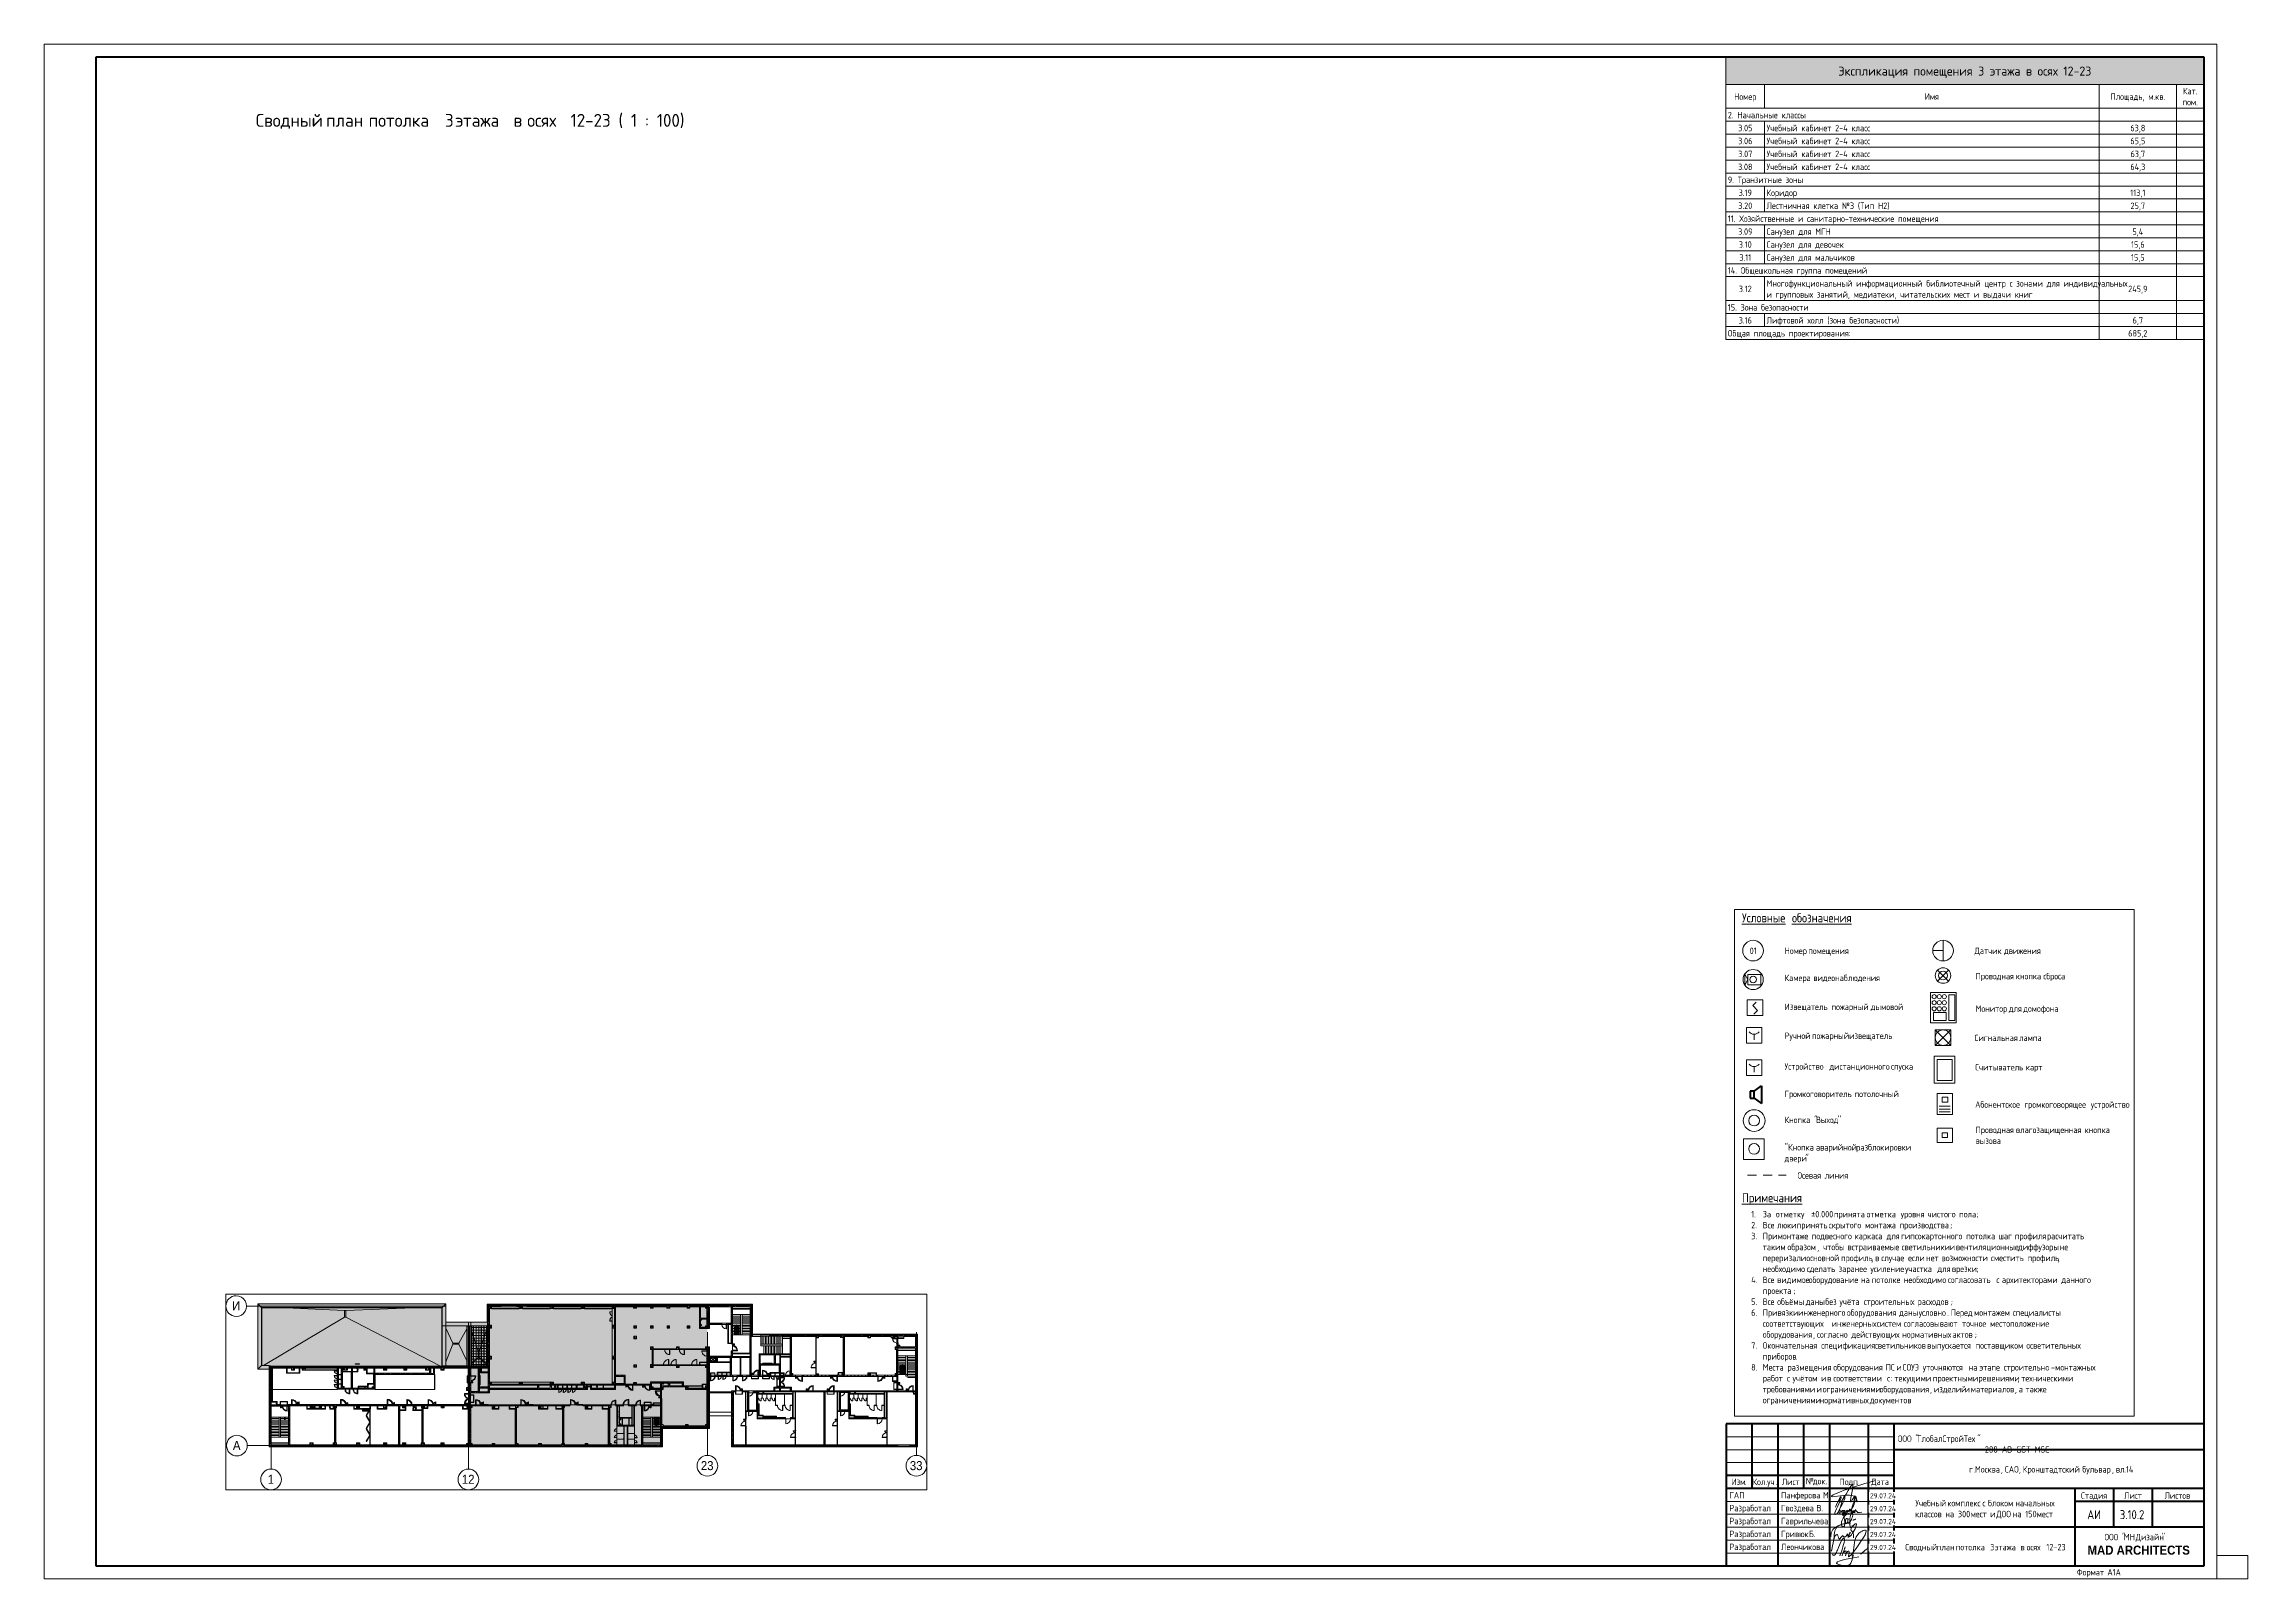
# Paper-space layout 'Layout1' of a CAD drawing. Header units: millimetres. Extents: x -841 to 12, y 0 to 594.
# The model-space entities are those that its viewports show. They can reach past a viewport. Long polylines and large blocks are cut down to what shows.
import ezdxf

# ---------------------------------------------------------------- set-up
doc = ezdxf.new("R2010")
doc.units = ezdxf.units.MM
for name, pattern in [('01 Штриховая _4 мм_', [6, 3.5, -2.5]), ('200_ШТРИХ__ш1_п0_6_', [800, 500, -300]), ('Осевая', [31.75, 6.35, -4.7625, 15.875, -4.7625])]:
    doc.linetypes.add(name, pattern=pattern)
for name, color, linetype, lineweight, true_color in [('A-ANNO-NOTE', 1, 'Continuous', 9, 0xff0000), ('A-DETL-4', 7, 'Continuous', 9, 0x008040), ('A-DETL-GENF-3', 7, 'Continuous', 5, 0xaaaaaa), ('A-DETL-GENF-4', 7, 'Continuous', 5, 0xb7b7b7), ('A-DETL-GENF-5', 7, 'Continuous', 5, 0xe2e2e2), ('A-DOOR-1', 7, 'Continuous', 5, 0xaaaaaa), ('A-DOOR-2', 7, 'Continuous', 5, 0xe2e2e2), ('A-DOOR-3', 7, 'Continuous', 5, 0xb7b7b7), ('A-DOOR-4', 7, 'Continuous', 5, 0x737373), ('A-DOOR-FRAM-1', 7, 'Continuous', 5, 0xe2e2e2), ('A-DOOR-FRAM-2', 7, 'Continuous', 5, 0xaaaaaa), ('A-DOOR-FRAM-3', 7, 'Continuous', 5, 0xb7b7b7), ('A-FLOR-1', 7, 'Continuous', 5, 0xb7b7b7), ('A-FLOR-2', 7, 'Continuous', 5, 0xaaaaaa), ('A-GENM-1', 7, 'Continuous', 5, 0x737373), ('A-GENM-2', 7, 'Continuous', 5, 0xa1a1a1), ('A-GENM-3', 7, 'Continuous', 5, 0xe2ddcd), ('A-GLAZ-3', 7, 'Continuous', 5, 0x737373), ('A-GLAZ-CURT-2', 7, 'Continuous', 5, 0x737373), ('A-GLAZ-CWMG-2', 7, 'Continuous', 5, 0x737373), ('A-GLAZ-CWMG-4', 7, 'Continuous', 5, 0x383e42), ('A-ROOF-1', 7, 'Continuous', 5, 0x737373), ('A-WALL-4', 7, 'Continuous', 5, 0x737373), ('A-WALL-5', 7, 'Continuous', 9, 0x737373), ('I-WALL-2', 7, 'Continuous', 9, 0xe7e7e7), ('I-WALL-3', 7, 'Continuous', 5, 0x737373), ('I-WALL-5', 7, 'Continuous', 5, 0x787878), ('I-WALL-6', 7, 'Continuous', 5, 0xa1a1a1), ('S-COLS-4', 7, 'Continuous', 5, 0x737373), ('S-STRS-1', 7, 'Continuous', 5, 0x737373)]:
    doc.layers.add(name, color=color, linetype=linetype, lineweight=lineweight, true_color=true_color)
for name, color, linetype, lineweight in [('A-DETL', 7, 'Continuous', 9), ('A-DETL-1', 7, '01 Штриховая _4 мм_', 9), ('A-DETL-2', 7, 'Continuous', 40), ('A-DETL-3', 7, 'Continuous', 20), ('A-DETL-5', 7, 'Continuous', 5), ('A-DETL-MBND-1', 7, '200_ШТРИХ__ш1_п0_6_', 9), ('A-DOOR', 7, 'Continuous', 5), ('A-GENM', 7, 'Continuous', 5), ('A-GLAZ-2', 7, 'Continuous', 5), ('A-GLAZ-CURT-3', 7, 'Continuous', 5), ('A-GLAZ-CWMG-3', 7, 'Continuous', 5), ('A-ROOF-PATT', 7, 'Continuous', 5), ('A-WALL', 7, 'Continuous', 9), ('A-WALL-3', 7, 'Continuous', 5), ('G-ANNO-LEGN', 7, 'Continuous', 9), ('G-ANNO-SCHD', 7, 'Continuous', 9), ('G-ANNO-TEXT', 7, 'Continuous', 9), ('G-ANNO-TTLB', 7, 'Continuous', 9), ('I-WALL-4', 7, 'Continuous', 5), ('M-EQPM-1', 7, 'Continuous', 5), ('S-COLS-3', 7, 'Continuous', 5), ('S-STRS', 7, 'Continuous', 5), ('Оси', 7, 'Continuous', 9), ('Оси-1', 7, 'Continuous', 20), ('Оси-2', 7, 'Осевая', 9)]:
    doc.layers.add(name, color=color, linetype=linetype, lineweight=lineweight)
doc.layers.add('A-DETL-GENF-2', color=7, linetype='Continuous', lineweight=9, true_color=0xc0c0c0, transparency=0.4)
doc.layers.add('G-ANNO-NPLT', color=7, linetype='Continuous', plot=False)
doc.styles.add('Arial_1', font='arial.ttf', dxfattribs={"width": 0.9, "height": 1750})
doc.styles.add('Arial_B', font='', dxfattribs={"width": 0.9, "height": 3.5})
doc.styles.add('GOST Common_2', font='GOST_Common.ttf', dxfattribs={"width": 0.9, "height": 3.5})
doc.styles.add('GOST Common_3', font='GOST_Common.ttf', dxfattribs={"width": 0.9, "height": 2.5})
doc.styles.add('GOST Common_4', font='GOST_Common.ttf', dxfattribs={"height": 3.5})
doc.styles.add('GOST Common_5', font='GOST_Common.ttf', dxfattribs={"height": 5})
doc.styles.add('GOST Common_6', font='GOST_Common.ttf', dxfattribs={"width": 0.9, "height": 2})
doc.styles.get('Arial_B').set_extended_font_data('Arial', bold=True)
pattern_1 = [(45, (107317.9, 0), (-285.1231, 285.1231), []), (45, (107603, 0), (-285.1231, 285.1231), [504.031, -100.806, 16.764, -84.042])]
pattern_2 = [(45, (-84450, -22950), (-285.1231, 285.1231), []), (45, (-84164.88, -22950), (-285.1231, 285.1231), [504.031, -100.806, 16.764, -84.042])]
pattern_3 = [(135, (107317.9, 0), (-176.7767, -176.7767), [])]
pattern_4 = [(135, (107317.9, 0), (-353.5534, -353.5534), [])]
pattern_5 = [(45, (107317.9, 0), (-353.5534, 353.5534), []), (135, (107317.9, 0), (-353.5534, -353.5534), [])]
pattern_6 = [(45, (107317.9, 0), (-176.7767, 176.7767), [])]
pattern_7 = [(135, (1826.41, 164.685), (-14.14214, -14.14214), []), (225, (1826.41, 164.685), (14.14214, -14.14214), [])]
pattern_8 = [(45, (-296.384, 164.685), (-14.1421, 14.1421), []), (135, (-296.384, 164.685), (-14.1421, -14.1421), [])]
pattern_9 = [(135, (107317.9, 0), (-377.1708, -377.1708), [533.4, -88.9, 17.78, -88.9]), (135, (107317.9, 376.94), (-377.1708, -377.1708), []), (50, (107317.9, 0), (637.6445, -55.7866), [66.675, -733.425]), (355, (107317.9, 0), (-123.3494, 668.6992), [53.34, -586.74]), (100.451, (107371, -4.65), (514.299, 612.908), [56.665, -623.315]), (46.184, (107317.9, 177.8), (948.7764, -147.1497), [100.012, -1100.137]), (96.636, (107397, 165.5), (830.909, 865.997), [84.998, -934.973]), (351.184, (107317.9, 177.8), (830.918, 865.988), [80.01, -880.11]), (21, (107406.8, 133.35), (530.6506, -357.9283), [66.675, -733.425]), (326, (107406.8, 133.35), (216.308, 644.6585), [53.34, -586.74]), (71.451, (107451, 103.5), (746.9596, 286.7243), [56.665, -623.315]), (37.5, (107317.9, 0), (10.81053, 295.9426), [16.764, -562.864, 16.764, -578.866, -588.962]), (37.5, (107317.9, 0), (10.81053, 295.9426), [-1175.258, 16.764, -572.198]), (7.5, (107317.9, 0), (233.8692, 350.63175), [16.764, -322.834, 16.764, -549.529, -224.472]), (7.5, (107317.9, 0), (233.8692, 350.63175), [-905.891, 16.764, -207.708]), (327.5, (107119.64, 0), (474.5678, -20.0513), [16.764, -205.486, 16.764, -676.656, -920.115]), (327.5, (107119.64, 0), (474.5678, -20.0513), [-915.67, 16.764, -903.351]), (317.5, (107030.74, 0), (518.4522, 88.9934), [16.764, -272.161, 16.764, -443.738, -653.415]), (317.5, (107030.74, 0), (518.4522, 88.9934), [-749.427, 16.764, -636.651])]
pattern_10 = [(135, (1826.41, 174.685), (-14.14214, -14.14214), []), (225, (1826.41, 174.685), (14.14214, -14.14214), [])]
pattern_11 = [(45, (-296.384, 174.685), (-14.1421, 14.1421), []), (135, (-296.384, 174.685), (-14.1421, -14.1421), [])]
pattern_12 = [(135, (1751.41, 174.685), (-14.14214, -14.14214), []), (225, (1751.41, 174.685), (14.14214, -14.14214), [])]
pattern_13 = [(45, (-371.384, 174.685), (-14.1421, 14.1421), []), (135, (-371.384, 174.685), (-14.1421, -14.1421), [])]
pattern_14 = [(45, (107317.9, 0), (-427.6843, 427.6843), []), (45, (107603, 0), (-427.6843, 427.6843), [])]
pattern_15 = [(135, (1776.41, 174.685), (-14.14214, -14.14214), []), (225, (1776.41, 174.685), (14.14214, -14.14214), [])]
pattern_16 = [(45, (-346.384, 174.685), (-14.1421, 14.1421), []), (135, (-346.384, 174.685), (-14.1421, -14.1421), [])]
pattern_17 = [(135, (1576.41, 164.685), (-14.14214, -14.14214), []), (225, (1576.41, 164.685), (14.14214, -14.14214), [])]
pattern_18 = [(45, (-546.384, 164.685), (-14.1421, 14.1421), []), (135, (-546.384, 164.685), (-14.1421, -14.1421), [])]
pattern_19 = [(45, (-38240, -150), (-285.123, 285.123), []), (45, (-37954.88, -150), (-285.123, 285.123), [504.031, -100.806, 16.764, -84.042])]
pattern_20 = [(45, (-38240, -7650), (-285.123, 285.123), []), (45, (-37954.88, -7650), (-285.123, 285.123), [504.031, -100.806, 16.764, -84.042])]
pattern_21 = [(135, (1951.41, 164.685), (-14.14214, -14.14214), []), (225, (1951.41, 164.685), (14.14214, -14.14214), [])]
pattern_22 = [(45, (-171.384, 164.685), (-14.1421, 14.1421), []), (135, (-171.384, 164.685), (-14.1421, -14.1421), [])]
pattern_23 = [(45, (-84450, -18850), (-285.1231, 285.1231), []), (45, (-84164.88, -18850), (-285.1231, 285.1231), [504.031, -100.806, 16.764, -84.042])]
pattern_24 = [(45, (-84450, -3800), (-285.1231, 285.1231), []), (45, (-84164.88, -3800), (-285.1231, 285.1231), [504.031, -100.806, 16.764, -84.042])]
pattern_25 = [(45, (-38240, -10950), (-285.123, 285.123), []), (45, (-37954.88, -10950), (-285.123, 285.123), [504.031, -100.806, 16.764, -84.042])]
pattern_26 = [(45, (107317.9, 0), (-530.33, 530.33), []), (135, (107317.9, 0), (-530.33, -530.33), [])]

psp = doc.layouts.get("Layout1")

# ---------------------------------------------------------------- texts
at = {"layer": 'G-ANNO-SCHD', "line_spacing_factor": 1.022761}
for s, insert, char_height, width, attachment_point, style in [('Экспликация помещения 3 этажа в осях 12-23', (-97.56, 585.3), 3.5, 118.8509, 2, 'GOST Common_4'), ('Номер', (-182.55, 574.92), 2.5, 9.896, 2, 'GOST Common_3'), ('Имя', (-110.34, 574.92), 2.5, 6.1548, 2, 'GOST Common_3'), ('Площадь, м.кв.', (-30.62, 574.92), 2.5, 23.8349, 2, 'GOST Common_3'), ('Кат.\\Pпом.', (-10.34, 577.05), 2.5, 7.5125, 2, 'GOST Common_3'), ('2. Начальные классы', (-189.3, 567.77), 2.5, 33.7611, 1, 'GOST Common_3'), ('3.05', (-182.55, 562.76), 2.5, 6.4264, 2, 'GOST Common_3'), ('3.06', (-182.55, 557.75), 2.5, 6.4264, 2, 'GOST Common_3'), ('Учебный кабинет 2-4 класс', (-174.3, 562.76), 2.5, 45.3768, 1, 'GOST Common_3'), ('Учебный кабинет 2-4 класс', (-174.3, 557.75), 2.5, 45.3768, 1, 'GOST Common_3'), ('63,8', (-30.62, 562.76), 2.5, 6.5471, 2, 'GOST Common_3'), ('65,5', (-30.62, 557.75), 2.5, 6.5471, 2, 'GOST Common_3'), ('3.08', (-182.55, 547.73), 2.5, 6.4264, 2, 'GOST Common_3'), ('3.07', (-182.55, 552.74), 2.5, 6.4264, 2, 'GOST Common_3'), ('Учебный кабинет 2-4 класс', (-174.3, 552.74), 2.5, 45.3768, 1, 'GOST Common_3'), ('Учебный кабинет 2-4 класс', (-174.3, 547.73), 2.5, 45.3768, 1, 'GOST Common_3'), ('64,3', (-30.62, 547.73), 2.5, 6.8186, 2, 'GOST Common_3'), ('63,7', (-30.62, 552.74), 2.5, 6.5471, 2, 'GOST Common_3'), ('9. Транзитные зоны', (-189.3, 542.72), 2.5, 32.1318, 1, 'GOST Common_3'), ('3.19', (-182.55, 537.71), 2.5, 5.9135, 2, 'GOST Common_3'), ('Коридор', (-174.3, 537.71), 2.5, 13.3656, 1, 'GOST Common_3'), ('113,1', (-30.62, 537.71), 2.5, 6.8789, 2, 'GOST Common_3'), ('3.20', (-182.55, 532.69), 2.5, 6.4264, 2, 'GOST Common_3'), ('Лестничная клетка №3 (Тип Н2)', (-174.3, 532.69), 2.5, 52.4971, 1, 'GOST Common_3'), ('25,7', (-30.62, 532.69), 2.5, 6.5471, 2, 'GOST Common_3'), ('11. Хозяйственные и санитарно-технические помещения', (-189.3, 527.68), 2.5, 92.8052, 1, 'GOST Common_3'), ('3.09', (-182.55, 522.67), 2.5, 6.4264, 2, 'GOST Common_3'), ('Санузел для МГН', (-174.3, 522.67), 2.5, 27.1537, 1, 'GOST Common_3'), ('5,4', (-30.62, 522.67), 2.5, 4.948, 2, 'GOST Common_3'), ('3.10', (-182.55, 517.66), 2.5, 5.9135, 2, 'GOST Common_3'), ('3.11', (-182.55, 512.65), 2.5, 5.4006, 2, 'GOST Common_3'), ('Санузел для девочек', (-174.3, 517.66), 2.5, 33.8214, 1, 'GOST Common_3'), ('Санузел для мальчиков', (-174.3, 512.65), 2.5, 38.1057, 1, 'GOST Common_3'), ('15,6', (-30.62, 517.66), 2.5, 6.0341, 2, 'GOST Common_3'), ('15,5', (-30.62, 512.65), 2.5, 6.0341, 2, 'GOST Common_3'), ('14. Общешкольная группа помещений', (-189.3, 507.64), 2.5, 60.8846, 1, 'GOST Common_3'), ('3.12', (-182.55, 500.49), 2.5, 5.9135, 2, 'GOST Common_3'), ('Многофункциональный информационный библиотечный центр с зонами для индивидуальных\\Pи групповых занятий, медиатеки, читательских мест и выдачи книг', (-174.3, 502.62), 2.5, 150.8537, 1, 'GOST Common_3'), ('245,9', (-30.62, 500.49), 2.5, 8.6892, 2, 'GOST Common_3'), ('15. Зона безопасности', (-189.3, 493.35), 2.5, 36.4764, 1, 'GOST Common_3'), ('3.16', (-182.55, 488.34), 2.5, 5.9135, 2, 'GOST Common_3'), ('Лифтовой холл (зона безопасности)', (-174.3, 488.34), 2.5, 59.0743, 1, 'GOST Common_3'), ('6,7', (-30.62, 488.34), 2.5, 4.6765, 2, 'GOST Common_3'), ('Общая площадь проектирования:', (-189.3, 483.33), 2.5, 54.5789, 1, 'GOST Common_3'), ('685,2', (-30.62, 483.33), 2.5, 8.4176, 2, 'GOST Common_3')]:
    psp.add_mtext(s, dxfattribs=dict(at, insert=insert, char_height=char_height, width=width, attachment_point=attachment_point, style=style))
at = {"layer": 'G-ANNO-TTLB', "attachment_point": 1}
for s, insert, char_height, width, style in [('Сводный', (-759.04, 566.98), 5, 30.865, 'GOST Common_5'), ('\\fGOST Common|b0|i0|c204|p34|; ', (-733.57, 566.98), 5, 2.0844, 'GOST Common_5'), ('план', (-731.85, 566.98), 5, 17.8776, 'GOST Common_5'), ('\\fGOST Common|b0|i0|c204|p34|; ', (-717.1, 566.98), 5, 2.0844, 'GOST Common_5'), ('потолка', (-715.38, 566.98), 5, 32.1477, 'GOST Common_5'), (' 3 ', (-688.86, 566.98), 5, 8.4979, 'GOST Common_5'), ('этажа', (-681.84, 566.98), 5, 25.2532, 'GOST Common_5'), ('\\fGOST Common|b0|i0|c204|p34|; ', (-661.01, 566.98), 5, 2.0844, 'GOST Common_5'), ('\\fGOST Common|b0|i0|c204|p34|;в', (-659.29, 566.98), 5, 4.3291, 'GOST Common_5'), ('\\fGOST Common|b0|i0|c204|p34|; ', (-655.72, 566.98), 5, 2.0844, 'GOST Common_5'), ('осях', (-654, 566.98), 5, 16.6751, 'GOST Common_5'), (' 12-23 ( 1 : 100)', (-640.24, 566.98), 5, 52.5907, 'GOST Common_5'), ('ООО', (-123.53, 55.52), 2.5, 6.4937, 'GOST Common_3'), (' "', (-118.17, 55.52), 2.5, 2.5975, 'GOST Common_3'), ('ГлобалСтройТех', (-116.03, 55.52), 2.5, 28.2114, 'GOST Common_3'), ('"                                                                               288-AB-GST-MSC', (-92.75, 55.52), 2.5, 105.1974, 'GOST Common_3'), ('\\fGOST Common|b0|i0|c204|p34|;\\W.9;г', (-95.9, 43.66), 2.5, 1.9481, 'GOST Common_3'), ('Москва', (-93.64, 43.66), 2.5, 12.1215, 'GOST Common_3'), ('САО', (-82.09, 43.66), 2.5, 6.5658, 'GOST Common_3'), ('Кронштадтский', (-75.12, 43.66), 2.5, 26.9848, 'GOST Common_3'), ('\\fGOST Common|b0|i0|c204|p34|;\\W.9; ', (-52.86, 43.66), 2.5, 0.938, 'GOST Common_3'), ('бульвар', (-52.08, 43.66), 2.5, 13.8532, 'GOST Common_3'), ('вл', (-39.11, 43.66), 2.5, 3.8962, 'GOST Common_3'), ('.14', (-35.89, 43.66), 2.5, 4.3291, 'GOST Common_3'), ('\\fGOST Common|b0|i0|c204|p34|;\\W.9;.', (-94.29, 43.66), 2.5, 0.7937, 'GOST Common_3'), (', ', (-83.64, 43.66), 2.5, 1.8759, 'GOST Common_3'), (', ', (-76.67, 43.66), 2.5, 1.8759, 'GOST Common_3'), (', ', (-40.65, 43.66), 2.5, 1.8759, 'GOST Common_3'), ('Учебный', (-116.7, 30.59), 2.5, 14.0696, 'GOST Common_3'), ('классов', (-116.82, 26.36), 2.5, 13.2759, 'GOST Common_3'), ('\\fGOST Common|b0|i0|c204|p34|;\\W.9; ', (-105.87, 26.36), 2.5, 0.938, 'GOST Common_3'), ('\\fGOST Common|b0|i0|c204|p34|;\\W.9; ', (-105.1, 30.59), 2.5, 0.938, 'GOST Common_3'), ('на', (-105.1, 26.36), 2.5, 4.1127, 'GOST Common_3'), ('комплекс', (-104.32, 30.59), 2.5, 15.5127, 'GOST Common_3'), (' 300 ', (-101.7, 26.36), 2.5, 7.7203, 'GOST Common_3'), ('мест', (-95.33, 26.36), 2.5, 8.2253, 'GOST Common_3'), ('\\fGOST Common|b0|i0|c204|p34|;\\W.9; ', (-91.52, 30.59), 2.5, 0.938, 'GOST Common_3'), ('\\fGOST Common|b0|i0|c204|p34|;\\W.9;с', (-90.75, 30.59), 2.5, 1.6595, 'GOST Common_3'), ('\\fGOST Common|b0|i0|c204|p34|;\\W.9; ', (-89.38, 30.59), 2.5, 0.938, 'GOST Common_3'), ('\\fGOST Common|b0|i0|c204|p34|;\\W.9; ', (-88.55, 26.36), 2.5, 0.938, 'GOST Common_3'), ('блоком', (-88.61, 30.59), 2.5, 11.9051, 'GOST Common_3'), ('\\fGOST Common|b0|i0|c204|p34|;\\W.9;и', (-87.77, 26.36), 2.5, 1.9481, 'GOST Common_3'), ('\\fGOST Common|b0|i0|c204|p34|;\\W.9; ', (-86.17, 26.36), 2.5, 0.938, 'GOST Common_3'), ('ДОО', (-85.39, 26.36), 2.5, 6.7823, 'GOST Common_3'), ('\\fGOST Common|b0|i0|c204|p34|;\\W.9; ', (-79.8, 26.36), 2.5, 0.938, 'GOST Common_3'), ('на', (-79.02, 26.36), 2.5, 4.1127, 'GOST Common_3'), ('\\fGOST Common|b0|i0|c204|p34|;\\W.9; ', (-78.78, 30.59), 2.5, 0.938, 'GOST Common_3'), ('начальных', (-78.01, 30.59), 2.5, 18.1823, 'GOST Common_3'), (' 150 ', (-75.63, 26.36), 2.5, 7.143, 'GOST Common_3'), ('мест', (-69.73, 26.36), 2.5, 8.2253, 'GOST Common_3'), ('АИ', (-50.19, 26.62), 3.5, 6.5658, 'GOST Common_2'), ('3.10.2', (-37.58, 26.62), 3.5, 12.338, 'GOST Common_2'), ('Сводный', (-120.63, 13.54), 2.5, 13.8532, 'GOST Common_3'), ('\\fGOST Common|b0|i0|c204|p34|;\\W.9; ', (-109.2, 13.54), 2.5, 0.938, 'GOST Common_3'), ('план', (-108.43, 13.54), 2.5, 8.0089, 'GOST Common_3'), ('\\fGOST Common|b0|i0|c204|p34|;\\W.9; ', (-101.82, 13.54), 2.5, 0.938, 'GOST Common_3'), ('потолка', (-101.05, 13.54), 2.5, 14.3582, 'GOST Common_3'), (' 3 ', (-89.2, 13.54), 2.5, 3.824, 'GOST Common_3'), ('этажа', (-86.04, 13.54), 2.5, 11.1835, 'GOST Common_3'), ('\\fGOST Common|b0|i0|c204|p34|;\\W.9; ', (-76.82, 13.54), 2.5, 0.938, 'GOST Common_3'), ('\\fGOST Common|b0|i0|c204|p34|;\\W.9;в', (-76.04, 13.54), 2.5, 1.9481, 'GOST Common_3'), ('\\fGOST Common|b0|i0|c204|p34|;\\W.9; ', (-74.43, 13.54), 2.5, 0.938, 'GOST Common_3'), ('осях', (-73.66, 13.54), 2.5, 7.5038, 'GOST Common_3'), (' 12-23', (-67.47, 13.54), 2.5, 10.1013, 'GOST Common_3')]:
    psp.add_mtext(s, dxfattribs=dict(at, insert=insert, char_height=char_height, width=width, style=style))

msp = doc.modelspace()

# ---------------------------------------------------------------- texts
at = {"layer": 'G-ANNO-TEXT', "attachment_point": 1}
for s, insert, char_height, width, style in [('\\LУсловные', (84978.33, 3189.7), 3.5, 22.1506, 'GOST Common_2'), ('\\L\\fGOST Common|b0|i0|c204|p34|;\\W.9;\\L ', (84996.61, 3189.7), 3.5, 1.2987, 'GOST Common_2'), ('\\Lобозначения', (84997.68, 3189.7), 3.5, 30.1595, 'GOST Common_2'), ('01', (84981.31, 3176.46), 2.5, 3.319, 'GOST Common_3'), ('Номер', (84994.81, 3176.46), 2.5, 10.1734, 'GOST Common_3'), ('\\fGOST Common|b0|i0|c204|p34|;\\W.9; ', (85003.21, 3176.46), 2.5, 0.938, 'GOST Common_3'), ('помещения', (85003.98, 3176.46), 2.5, 18.543, 'GOST Common_3'), ('Датчик', (85068.33, 3176.46), 2.5, 12.9152, 'GOST Common_3'), ('\\fGOST Common|b0|i0|c204|p34|;\\W.9; ', (85078.99, 3176.46), 2.5, 0.938, 'GOST Common_3'), ('движения', (85079.76, 3176.46), 2.5, 16.0899, 'GOST Common_3'), ('Камера', (84994.81, 3165.97), 2.5, 12.5544, 'GOST Common_3'), ('\\fGOST Common|b0|i0|c204|p34|;\\W.9; ', (85005.17, 3165.97), 2.5, 0.938, 'GOST Common_3'), ('видеонаблюдения', (85005.94, 3165.97), 2.5, 29.8709, 'GOST Common_3'), ('Проводная', (85068.75, 3166.65), 2.5, 17.9658, 'GOST Common_3'), ('\\fGOST Common|b0|i0|c204|p34|;\\W.9; ', (85083.58, 3166.65), 2.5, 0.938, 'GOST Common_3'), ('кнопка', (85084.35, 3166.65), 2.5, 11.9051, 'GOST Common_3'), ('\\fGOST Common|b0|i0|c204|p34|;\\W.9; ', (85094.17, 3166.65), 2.5, 0.938, 'GOST Common_3'), ('сброса', (85094.95, 3166.65), 2.5, 11.3278, 'GOST Common_3'), ('\\fGOST Common|b0|i0|c204|p34|;\\W.9; ', (84994.81, 3161.74), 2.5, 0.938, 'GOST Common_3'), ('Извещатель', (84994.81, 3154.77), 2.5, 21.0683, 'GOST Common_3'), ('\\fGOST Common|b0|i0|c204|p34|;\\W.9; ', (85012.19, 3154.77), 2.5, 0.938, 'GOST Common_3'), ('пожарный', (85012.97, 3154.77), 2.5, 16.5228, 'GOST Common_3'), ('дымовой', (85028.15, 3154.77), 2.5, 14.0696, 'GOST Common_3'), ('Монитор', (85068.75, 3154.07), 2.5, 14.6468, 'GOST Common_3'), ('\\fGOST Common|b0|i0|c204|p34|;\\W.9; ', (85080.84, 3154.07), 2.5, 0.938, 'GOST Common_3'), ('для', (85081.61, 3154.07), 2.5, 5.8443, 'GOST Common_3'), ('\\fGOST Common|b0|i0|c204|p34|;\\W.9; ', (85086.43, 3154.07), 2.5, 0.938, 'GOST Common_3'), ('домофона', (85087.21, 3154.07), 2.5, 16.5228, 'GOST Common_3'), ('Ручной', (84994.81, 3143.58), 2.5, 11.9051, 'GOST Common_3'), ('\\fGOST Common|b0|i0|c204|p34|;\\W.9; ', (85004.63, 3143.58), 2.5, 0.938, 'GOST Common_3'), ('пожарный', (85005.41, 3143.58), 2.5, 16.5228, 'GOST Common_3'), ('\\fGOST Common|b0|i0|c204|p34|;\\W.9; ', (85019.04, 3143.58), 2.5, 0.938, 'GOST Common_3'), ('извещатель', (85019.81, 3143.58), 2.5, 20.8519, 'GOST Common_3'), ('\\fGOST Common|b0|i0|c204|p34|;\\W.9; ', (85037.02, 3143.58), 2.5, 0.938, 'GOST Common_3'), ('Сигнальная', (85068.33, 3142.77), 2.5, 19.9139, 'GOST Common_3'), ('\\fGOST Common|b0|i0|c204|p34|;\\W.9; ', (85084.76, 3142.77), 2.5, 0.938, 'GOST Common_3'), ('лампа', (85085.54, 3142.77), 2.5, 10.3899, 'GOST Common_3'), ('Устройство', (84994.81, 3131.7), 2.5, 20.1304, 'GOST Common_3'), ('\\fGOST Common|b0|i0|c204|p34|;\\W.9; ', (85011.42, 3131.7), 2.5, 0.938, 'GOST Common_3'), ('дистанционного', (85012.19, 3131.7), 2.5, 27.9228, 'GOST Common_3'), ('\\fGOST Common|b0|i0|c204|p34|;\\W.9; ', (85035.23, 3131.7), 2.5, 0.938, 'GOST Common_3'), ('спуска', (85036.01, 3131.7), 2.5, 11.3278, 'GOST Common_3'), ('Считыватель', (85068.56, 3131.4), 2.5, 22.8721, 'GOST Common_3'), ('\\fGOST Common|b0|i0|c204|p34|;\\W.9; ', (85087.44, 3131.4), 2.5, 0.938, 'GOST Common_3'), ('карт', (85088.21, 3131.4), 2.5, 8.5139, 'GOST Common_3'), ('Громкоговоритель', (84994.81, 3121.07), 2.5, 31.8911, 'GOST Common_3'), ('\\fGOST Common|b0|i0|c204|p34|;\\W.9; ', (85021.12, 3121.07), 2.5, 0.938, 'GOST Common_3'), ('потолочный', (85021.9, 3121.07), 2.5, 20.2025, 'GOST Common_3'), ('Абонентское', (85068.56, 3116.96), 2.5, 22.1506, 'GOST Common_3'), ('\\fGOST Common|b0|i0|c204|p34|;\\W.9; ', (85086.84, 3116.96), 2.5, 0.938, 'GOST Common_3'), ('громкоговорящее', (85087.61, 3116.96), 2.5, 30.2316, 'GOST Common_3'), ('\\fGOST Common|b0|i0|c204|p34|;\\W.9; ', (85112.56, 3116.96), 2.5, 0.938, 'GOST Common_3'), ('устройство', (85113.33, 3116.96), 2.5, 19.9139, 'GOST Common_3'), ('Кнопка', (84994.81, 3111.03), 2.5, 12.1215, 'GOST Common_3'), (' "', (85004.81, 3111.03), 2.5, 2.5975, 'GOST Common_3'), ('Выход', (85006.96, 3111.03), 2.5, 10.2456, 'GOST Common_3'), ('\\fGOST Common|b0|i0|c204|p34|;\\W.9;"', (85015.41, 3111.03), 2.5, 1.6595, 'GOST Common_3'), ('Проводная', (85068.75, 3107.16), 2.5, 17.9658, 'GOST Common_3'), ('\\fGOST Common|b0|i0|c204|p34|;\\W.9; ', (85083.58, 3107.16), 2.5, 0.938, 'GOST Common_3'), ('влагозащищенная', (85084.35, 3107.16), 2.5, 31.3139, 'GOST Common_3'), ('\\fGOST Common|b0|i0|c204|p34|;\\W.9; ', (85110.19, 3107.16), 2.5, 0.938, 'GOST Common_3'), ('кнопка', (85110.96, 3107.16), 2.5, 11.9051, 'GOST Common_3'), ('\\fGOST Common|b0|i0|c204|p34|;\\W.9; ', (85120.78, 3107.16), 2.5, 0.938, 'GOST Common_3'), ('\\fGOST Common|b0|i0|c204|p34|;\\W.9;"', (84994.81, 3100.41), 2.5, 1.6595, 'GOST Common_3'), ('Кнопка', (84996.18, 3100.41), 2.5, 12.1215, 'GOST Common_3'), ('\\fGOST Common|b0|i0|c204|p34|;\\W.9;"', (85002.85, 3096.17), 2.5, 1.6595, 'GOST Common_3'), ('\\fGOST Common|b0|i0|c204|p34|;\\W.9; ', (85006.18, 3100.41), 2.5, 0.938, 'GOST Common_3'), ('аварийной', (85006.96, 3100.41), 2.5, 17.9658, 'GOST Common_3'), ('\\fGOST Common|b0|i0|c204|p34|;\\W.9; ', (85021.78, 3100.41), 2.5, 0.938, 'GOST Common_3'), ('разблокировки', (85022.55, 3100.41), 2.5, 25.3975, 'GOST Common_3'), ('\\fGOST Common|b0|i0|c204|p34|;\\W.9; ', (85043.51, 3100.41), 2.5, 0.938, 'GOST Common_3'), ('вызова', (85068.75, 3102.93), 2.5, 11.9772, 'GOST Common_3'), ('двери', (84994.81, 3096.17), 2.5, 9.7405, 'GOST Common_3'), ('Осевая', (84999.79, 3089.53), 2.5, 11.8329, 'GOST Common_3'), ('\\fGOST Common|b0|i0|c204|p34|;\\W.9; ', (85009.55, 3089.53), 2.5, 0.938, 'GOST Common_3'), ('линия', (85010.33, 3089.53), 2.5, 9.7405, 'GOST Common_3'), ('\\LПримечания', (84978.33, 3081.38), 3.5, 28.4278, 'GOST Common_2'), ('1.', (84981.89, 3074.53), 2.5, 5.4117, 'GOST Common_3'), ('За', (84986.35, 3074.53), 2.5, 4.257, 'GOST Common_3'), ('отметку', (84991.41, 3074.53), 2.5, 14.8633, 'GOST Common_3'), (' ±0.000 ', (85003.68, 3074.53), 2.5, 12.4101, 'GOST Common_3'), ('принята', (85013.92, 3074.53), 2.5, 14.3582, 'GOST Common_3'), ('\\fGOST Common|b0|i0|c204|p34|;\\W.9; ', (85025.76, 3074.53), 2.5, 0.938, 'GOST Common_3'), ('отметка', (85026.54, 3074.53), 2.5, 15.0797, 'GOST Common_3'), ('\\fGOST Common|b0|i0|c204|p34|;\\W.9; ', (85038.98, 3074.53), 2.5, 0.938, 'GOST Common_3'), ('уровня', (85039.75, 3074.53), 2.5, 11.6886, 'GOST Common_3'), ('\\fGOST Common|b0|i0|c204|p34|;\\W.9; ', (85049.4, 3074.53), 2.5, 0.938, 'GOST Common_3'), ('чистого', (85050.17, 3074.53), 2.5, 13.8532, 'GOST Common_3'), ('\\fGOST Common|b0|i0|c204|p34|;\\W.9; ', (85061.6, 3074.53), 2.5, 0.938, 'GOST Common_3'), ('пола', (85062.38, 3074.53), 2.5, 8.0089, 'GOST Common_3'), ('\\fGOST Common|b0|i0|c204|p34|;\\W.9;;', (85068.98, 3074.53), 2.5, 0.938, 'GOST Common_3'), ('2.', (84981.89, 3070.29), 2.5, 5.4117, 'GOST Common_3'), ('3.', (84981.89, 3066.06), 2.5, 5.4117, 'GOST Common_3'), ('Все', (84986.35, 3070.29), 2.5, 5.8443, 'GOST Common_3'), ('При', (84986.35, 3066.06), 2.5, 6.0608, 'GOST Common_3'), ('\\fGOST Common|b0|i0|c204|p34|;\\W.9; ', (84991.18, 3070.29), 2.5, 0.938, 'GOST Common_3'), ('\\fGOST Common|b0|i0|c204|p34|;\\W.9; ', (84991.35, 3066.06), 2.5, 0.938, 'GOST Common_3'), ('люки', (84991.95, 3070.29), 2.5, 8.2253, 'GOST Common_3'), ('монтаже', (84992.13, 3066.06), 2.5, 15.0797, 'GOST Common_3'), ('\\fGOST Common|b0|i0|c204|p34|;\\W.9; ', (84998.74, 3070.29), 2.5, 0.938, 'GOST Common_3'), ('принять', (84999.51, 3070.29), 2.5, 14.1418, 'GOST Common_3'), ('\\fGOST Common|b0|i0|c204|p34|;\\W.9; ', (85004.57, 3066.06), 2.5, 0.938, 'GOST Common_3'), ('подвесного', (85005.34, 3066.06), 2.5, 19.1924, 'GOST Common_3'), ('\\fGOST Common|b0|i0|c204|p34|;\\W.9; ', (85011.18, 3070.29), 2.5, 0.938, 'GOST Common_3'), ('скрытого', (85011.95, 3070.29), 2.5, 16.0177, 'GOST Common_3'), ('\\fGOST Common|b0|i0|c204|p34|;\\W.9; ', (85021.18, 3066.06), 2.5, 0.938, 'GOST Common_3'), ('каркаса', (85021.95, 3066.06), 2.5, 13.9975, 'GOST Common_3'), ('\\fGOST Common|b0|i0|c204|p34|;\\W.9; ', (85025.17, 3070.29), 2.5, 0.938, 'GOST Common_3'), ('монтажа', (85025.94, 3070.29), 2.5, 15.2962, 'GOST Common_3'), ('\\fGOST Common|b0|i0|c204|p34|;\\W.9; ', (85033.5, 3066.06), 2.5, 0.938, 'GOST Common_3'), ('для', (85034.28, 3066.06), 2.5, 5.8443, 'GOST Common_3'), ('\\fGOST Common|b0|i0|c204|p34|;\\W.9; ', (85038.56, 3070.29), 2.5, 0.938, 'GOST Common_3'), ('\\fGOST Common|b0|i0|c204|p34|;\\W.9; ', (85039.1, 3066.06), 2.5, 0.938, 'GOST Common_3'), ('производства', (85039.34, 3070.29), 2.5, 23.6658, 'GOST Common_3'), ('гипсокартонного', (85039.87, 3066.06), 2.5, 29.6544, 'GOST Common_3'), ('\\fGOST Common|b0|i0|c204|p34|;\\W.9;;', (85058.86, 3070.29), 2.5, 0.938, 'GOST Common_3'), ('\\fGOST Common|b0|i0|c204|p34|;\\W.9; ', (85064.34, 3066.06), 2.5, 0.938, 'GOST Common_3'), ('потолка', (85065.11, 3066.06), 2.5, 14.3582, 'GOST Common_3'), ('\\fGOST Common|b0|i0|c204|p34|;\\W.9; ', (85076.96, 3066.06), 2.5, 0.938, 'GOST Common_3'), ('шаг', (85077.73, 3066.06), 2.5, 6.5658, 'GOST Common_3'), ('\\fGOST Common|b0|i0|c204|p34|;\\W.9; ', (85083.15, 3066.06), 2.5, 0.938, 'GOST Common_3'), ('профиля', (85083.93, 3066.06), 2.5, 14.1418, 'GOST Common_3'), ('\\fGOST Common|b0|i0|c204|p34|;\\W.9; ', (85095.59, 3066.06), 2.5, 0.938, 'GOST Common_3'), ('расчитать', (85096.37, 3066.06), 2.5, 18.6873, 'GOST Common_3'), ('\\fGOST Common|b0|i0|c204|p34|;\\W.9; ', (85111.79, 3066.06), 2.5, 0.938, 'GOST Common_3'), ('таким', (84986.35, 3061.83), 2.5, 10.6785, 'GOST Common_3'), ('переризали', (84986.35, 3057.59), 2.5, 19.5532, 'GOST Common_3'), ('\\fGOST Common|b0|i0|c204|p34|;\\W.9; ', (84995.16, 3061.83), 2.5, 0.938, 'GOST Common_3'), ('образом', (84995.94, 3061.83), 2.5, 13.9253, 'GOST Common_3'), ('\\fGOST Common|b0|i0|c204|p34|;\\W.9; ', (85002.49, 3057.59), 2.5, 0.938, 'GOST Common_3'), ('основной', (85003.26, 3057.59), 2.5, 15.2962, 'GOST Common_3'), (',  ', (85007.43, 3061.83), 2.5, 2.8139, 'GOST Common_3'), ('чтобы', (85009.75, 3061.83), 2.5, 10.462, 'GOST Common_3'), ('\\fGOST Common|b0|i0|c204|p34|;\\W.9; ', (85015.88, 3057.59), 2.5, 0.938, 'GOST Common_3'), ('профиль', (85016.66, 3057.59), 2.5, 14.1418, 'GOST Common_3'), ('\\fGOST Common|b0|i0|c204|p34|;\\W.9; ', (85018.38, 3061.83), 2.5, 0.938, 'GOST Common_3'), ('встраиваемые', (85019.16, 3061.83), 2.5, 24.4595, 'GOST Common_3'), (', ', (85028.32, 3057.59), 2.5, 1.8759, 'GOST Common_3'), ('\\fGOST Common|b0|i0|c204|p34|;\\W.9;в', (85029.87, 3057.59), 2.5, 1.9481, 'GOST Common_3'), ('\\fGOST Common|b0|i0|c204|p34|;\\W.9; ', (85031.48, 3057.59), 2.5, 0.938, 'GOST Common_3'), ('случае', (85032.25, 3057.59), 2.5, 11.6165, 'GOST Common_3'), ('\\fGOST Common|b0|i0|c204|p34|;\\W.9; ', (85039.34, 3061.83), 2.5, 0.938, 'GOST Common_3'), ('светильники', (85040.11, 3061.83), 2.5, 21.6456, 'GOST Common_3'), ('\\fGOST Common|b0|i0|c204|p34|;\\W.9; ', (85041.84, 3057.59), 2.5, 0.938, 'GOST Common_3'), ('если', (85042.61, 3057.59), 2.5, 7.5038, 'GOST Common_3'), ('\\fGOST Common|b0|i0|c204|p34|;\\W.9; ', (85048.8, 3057.59), 2.5, 0.938, 'GOST Common_3'), ('нет', (85049.58, 3057.59), 2.5, 6.3494, 'GOST Common_3'), ('\\fGOST Common|b0|i0|c204|p34|;\\W.9; ', (85054.81, 3057.59), 2.5, 0.938, 'GOST Common_3'), ('возможности', (85055.59, 3057.59), 2.5, 22.2228, 'GOST Common_3'), ('\\fGOST Common|b0|i0|c204|p34|;\\W.9; ', (85057.97, 3061.83), 2.5, 0.938, 'GOST Common_3'), ('\\fGOST Common|b0|i0|c204|p34|;\\W.9;и', (85058.74, 3061.83), 2.5, 1.9481, 'GOST Common_3'), ('\\fGOST Common|b0|i0|c204|p34|;\\W.9; ', (85060.35, 3061.83), 2.5, 0.938, 'GOST Common_3'), ('вентиляционные', (85061.13, 3061.83), 2.5, 28.2114, 'GOST Common_3'), ('\\fGOST Common|b0|i0|c204|p34|;\\W.9; ', (85073.92, 3057.59), 2.5, 0.938, 'GOST Common_3'), ('сместить', (85074.7, 3057.59), 2.5, 16.2342, 'GOST Common_3'), ('\\fGOST Common|b0|i0|c204|p34|;\\W.9; ', (85084.4, 3061.83), 2.5, 0.938, 'GOST Common_3'), ('диффузоры', (85085.18, 3061.83), 2.5, 18.6152, 'GOST Common_3'), ('\\fGOST Common|b0|i0|c204|p34|;\\W.9; ', (85088.09, 3057.59), 2.5, 0.938, 'GOST Common_3'), ('профиль', (85088.87, 3057.59), 2.5, 14.1418, 'GOST Common_3'), ('\\fGOST Common|b0|i0|c204|p34|;\\W.9; ', (85100.53, 3061.83), 2.5, 0.938, 'GOST Common_3'), (', ', (85100.53, 3057.59), 2.5, 1.8759, 'GOST Common_3'), ('не', (85101.31, 3061.83), 2.5, 3.8962, 'GOST Common_3'), ('\\fGOST Common|b0|i0|c204|p34|;\\W.9; ', (85104.52, 3061.83), 2.5, 0.938, 'GOST Common_3'), ('4.', (84981.89, 3049.13), 2.5, 5.4117, 'GOST Common_3'), ('необходимо', (84986.35, 3053.36), 2.5, 19.6975, 'GOST Common_3'), ('Все', (84986.35, 3049.13), 2.5, 5.8443, 'GOST Common_3'), ('\\fGOST Common|b0|i0|c204|p34|;\\W.9; ', (84991.18, 3049.13), 2.5, 0.938, 'GOST Common_3'), ('видимое', (84991.95, 3049.13), 2.5, 13.8532, 'GOST Common_3'), ('\\fGOST Common|b0|i0|c204|p34|;\\W.9; ', (85002.61, 3053.36), 2.5, 0.938, 'GOST Common_3'), ('\\fGOST Common|b0|i0|c204|p34|;\\W.9; ', (85003.38, 3049.13), 2.5, 0.938, 'GOST Common_3'), ('сделать', (85003.38, 3053.36), 2.5, 14.0696, 'GOST Common_3'), ('оборудование', (85004.15, 3049.13), 2.5, 23.5937, 'GOST Common_3'), ('\\fGOST Common|b0|i0|c204|p34|;\\W.9; ', (85014.99, 3053.36), 2.5, 0.938, 'GOST Common_3'), ('заранее', (85015.76, 3053.36), 2.5, 13.9253, 'GOST Common_3'), ('\\fGOST Common|b0|i0|c204|p34|;\\W.9; ', (85023.62, 3049.13), 2.5, 0.938, 'GOST Common_3'), ('на', (85024.39, 3049.13), 2.5, 4.1127, 'GOST Common_3'), ('\\fGOST Common|b0|i0|c204|p34|;\\W.9; ', (85027.25, 3053.36), 2.5, 0.938, 'GOST Common_3'), ('\\fGOST Common|b0|i0|c204|p34|;\\W.9; ', (85027.79, 3049.13), 2.5, 0.938, 'GOST Common_3'), ('усиление', (85028.03, 3053.36), 2.5, 15.2962, 'GOST Common_3'), ('потолке', (85028.56, 3049.13), 2.5, 14.1418, 'GOST Common_3'), ('\\fGOST Common|b0|i0|c204|p34|;\\W.9; ', (85040.23, 3049.13), 2.5, 0.938, 'GOST Common_3'), ('\\fGOST Common|b0|i0|c204|p34|;\\W.9; ', (85040.65, 3053.36), 2.5, 0.938, 'GOST Common_3'), ('необходимо', (85041, 3049.13), 2.5, 19.6975, 'GOST Common_3'), ('участка', (85041.42, 3053.36), 2.5, 14.2861, 'GOST Common_3'), ('\\fGOST Common|b0|i0|c204|p34|;\\W.9; ', (85053.21, 3053.36), 2.5, 0.938, 'GOST Common_3'), ('для', (85053.98, 3053.36), 2.5, 5.8443, 'GOST Common_3'), ('\\fGOST Common|b0|i0|c204|p34|;\\W.9; ', (85057.26, 3049.13), 2.5, 0.938, 'GOST Common_3'), ('согласовать', (85058.03, 3049.13), 2.5, 21.7899, 'GOST Common_3'), ('\\fGOST Common|b0|i0|c204|p34|;\\W.9; ', (85058.8, 3053.36), 2.5, 0.938, 'GOST Common_3'), ('врезки', (85059.58, 3053.36), 2.5, 11.5443, 'GOST Common_3'), ('\\fGOST Common|b0|i0|c204|p34|;\\W.9;;', (85069.1, 3053.36), 2.5, 0.938, 'GOST Common_3'), ('\\fGOST Common|b0|i0|c204|p34|;\\W.9; ', (85076.01, 3049.13), 2.5, 0.938, 'GOST Common_3'), ('\\fGOST Common|b0|i0|c204|p34|;\\W.9;с', (85076.78, 3049.13), 2.5, 1.6595, 'GOST Common_3'), ('\\fGOST Common|b0|i0|c204|p34|;\\W.9; ', (85078.15, 3049.13), 2.5, 0.938, 'GOST Common_3'), ('архитекторами', (85078.92, 3049.13), 2.5, 26.9848, 'GOST Common_3'), ('\\fGOST Common|b0|i0|c204|p34|;\\W.9; ', (85101.19, 3049.13), 2.5, 0.938, 'GOST Common_3'), ('данного', (85101.96, 3049.13), 2.5, 13.8532, 'GOST Common_3'), ('\\fGOST Common|b0|i0|c204|p34|;\\W.9; ', (85113.39, 3049.13), 2.5, 0.938, 'GOST Common_3'), ('5.', (84981.89, 3040.66), 2.5, 5.4117, 'GOST Common_3'), ('проекта', (84986.35, 3044.89), 2.5, 14.3582, 'GOST Common_3'), ('Все', (84986.35, 3040.66), 2.5, 5.8443, 'GOST Common_3'), ('\\fGOST Common|b0|i0|c204|p34|;\\W.9; ', (84991.18, 3040.66), 2.5, 0.938, 'GOST Common_3'), ('объёмы', (84991.95, 3040.66), 2.5, 12.4823, 'GOST Common_3'), ('\\fGOST Common|b0|i0|c204|p34|;\\W.9;;', (84998.2, 3044.89), 2.5, 0.938, 'GOST Common_3'), ('\\fGOST Common|b0|i0|c204|p34|;\\W.9; ', (85002.25, 3040.66), 2.5, 0.938, 'GOST Common_3'), ('даны', (85003.02, 3040.66), 2.5, 8.2253, 'GOST Common_3'), ('\\fGOST Common|b0|i0|c204|p34|;\\W.9; ', (85009.81, 3040.66), 2.5, 0.938, 'GOST Common_3'), ('без', (85010.58, 3040.66), 2.5, 5.7, 'GOST Common_3'), ('\\fGOST Common|b0|i0|c204|p34|;\\W.9; ', (85015.29, 3040.66), 2.5, 0.938, 'GOST Common_3'), ('учёта', (85016.06, 3040.66), 2.5, 10.462, 'GOST Common_3'), ('\\fGOST Common|b0|i0|c204|p34|;\\W.9; ', (85024.69, 3040.66), 2.5, 0.938, 'GOST Common_3'), ('строительных', (85025.47, 3040.66), 2.5, 24.3152, 'GOST Common_3'), ('\\fGOST Common|b0|i0|c204|p34|;\\W.9; ', (85045.53, 3040.66), 2.5, 0.938, 'GOST Common_3'), ('расходов', (85046.3, 3040.66), 2.5, 15.5127, 'GOST Common_3'), ('\\fGOST Common|b0|i0|c204|p34|;\\W.9;;', (85059.1, 3040.66), 2.5, 0.938, 'GOST Common_3'), ('6.', (84981.89, 3036.43), 2.5, 5.4117, 'GOST Common_3'), ('соответствующих', (84986.35, 3032.19), 2.5, 31.3861, 'GOST Common_3'), ('Привязки', (84986.35, 3036.43), 2.5, 15.657, 'GOST Common_3'), ('\\fGOST Common|b0|i0|c204|p34|;\\W.9; ', (84999.27, 3036.43), 2.5, 0.938, 'GOST Common_3'), ('инженерного', (85000.05, 3036.43), 2.5, 21.9342, 'GOST Common_3'), ('\\fGOST Common|b0|i0|c204|p34|;\\W.9; ', (85012.25, 3032.19), 2.5, 0.938, 'GOST Common_3'), ('инженерных', (85013.02, 3032.19), 2.5, 20.2025, 'GOST Common_3'), ('\\fGOST Common|b0|i0|c204|p34|;\\W.9; ', (85018.14, 3036.43), 2.5, 0.938, 'GOST Common_3'), ('оборудования', (85018.92, 3036.43), 2.5, 23.5937, 'GOST Common_3'), ('\\fGOST Common|b0|i0|c204|p34|;\\W.9; ', (85029.69, 3032.19), 2.5, 0.938, 'GOST Common_3'), ('систем', (85030.47, 3032.19), 2.5, 11.8329, 'GOST Common_3'), ('\\fGOST Common|b0|i0|c204|p34|;\\W.9; ', (85038.38, 3036.43), 2.5, 0.938, 'GOST Common_3'), ('даны', (85039.16, 3036.43), 2.5, 8.2253, 'GOST Common_3'), ('\\fGOST Common|b0|i0|c204|p34|;\\W.9; ', (85040.23, 3032.19), 2.5, 0.938, 'GOST Common_3'), ('согласовывают', (85041, 3032.19), 2.5, 26.3354, 'GOST Common_3'), ('\\fGOST Common|b0|i0|c204|p34|;\\W.9; ', (85045.94, 3036.43), 2.5, 0.938, 'GOST Common_3'), ('условно', (85046.72, 3036.43), 2.5, 13.3481, 'GOST Common_3'), ('. ', (85057.73, 3036.43), 2.5, 1.7316, 'GOST Common_3'), ('Перед', (85059.16, 3036.43), 2.5, 9.957, 'GOST Common_3'), ('\\fGOST Common|b0|i0|c204|p34|;\\W.9; ', (85062.73, 3032.19), 2.5, 0.938, 'GOST Common_3'), ('точное', (85063.51, 3032.19), 2.5, 12.1937, 'GOST Common_3'), ('\\fGOST Common|b0|i0|c204|p34|;\\W.9; ', (85067.38, 3036.43), 2.5, 0.938, 'GOST Common_3'), ('монтажем', (85068.15, 3036.43), 2.5, 17.2443, 'GOST Common_3'), ('\\fGOST Common|b0|i0|c204|p34|;\\W.9; ', (85073.57, 3032.19), 2.5, 0.938, 'GOST Common_3'), ('местоположение', (85074.34, 3032.19), 2.5, 28.2114, 'GOST Common_3'), ('\\fGOST Common|b0|i0|c204|p34|;\\W.9; ', (85082.38, 3036.43), 2.5, 0.938, 'GOST Common_3'), ('специалисты', (85083.15, 3036.43), 2.5, 22.0063, 'GOST Common_3'), ('\\fGOST Common|b0|i0|c204|p34|;\\W.9; ', (85097.62, 3032.19), 2.5, 0.938, 'GOST Common_3'), ('\\fGOST Common|b0|i0|c204|p34|;\\W.9; ', (85101.31, 3036.43), 2.5, 0.938, 'GOST Common_3'), ('7.', (84981.89, 3023.73), 2.5, 5.4117, 'GOST Common_3'), ('оборудования', (84986.35, 3027.96), 2.5, 23.5937, 'GOST Common_3'), ('Окончательная', (84986.35, 3023.73), 2.5, 26.4797, 'GOST Common_3'), (', ', (85005.82, 3027.96), 2.5, 1.8759, 'GOST Common_3'), ('согласно', (85007.37, 3027.96), 2.5, 15.224, 'GOST Common_3'), ('\\fGOST Common|b0|i0|c204|p34|;\\W.9; ', (85008.2, 3023.73), 2.5, 0.938, 'GOST Common_3'), ('спецификация', (85008.98, 3023.73), 2.5, 24.243, 'GOST Common_3'), ('\\fGOST Common|b0|i0|c204|p34|;\\W.9; ', (85019.93, 3027.96), 2.5, 0.938, 'GOST Common_3'), ('действующих', (85020.7, 3027.96), 2.5, 22.8721, 'GOST Common_3'), ('\\fGOST Common|b0|i0|c204|p34|;\\W.9; ', (85028.98, 3023.73), 2.5, 0.938, 'GOST Common_3'), ('светильников', (85029.75, 3023.73), 2.5, 23.5937, 'GOST Common_3'), ('\\fGOST Common|b0|i0|c204|p34|;\\W.9; ', (85039.57, 3027.96), 2.5, 0.938, 'GOST Common_3'), ('нормативных', (85040.35, 3027.96), 2.5, 22.5835, 'GOST Common_3'), ('\\fGOST Common|b0|i0|c204|p34|;\\W.9; ', (85049.22, 3023.73), 2.5, 0.938, 'GOST Common_3'), ('выпускается', (85049.99, 3023.73), 2.5, 21.7899, 'GOST Common_3'), ('\\fGOST Common|b0|i0|c204|p34|;\\W.9; ', (85058.98, 3027.96), 2.5, 0.938, 'GOST Common_3'), ('актов', (85059.76, 3027.96), 2.5, 10.462, 'GOST Common_3'), ('\\fGOST Common|b0|i0|c204|p34|;\\W.9; ', (85067.97, 3023.73), 2.5, 0.938, 'GOST Common_3'), ('\\fGOST Common|b0|i0|c204|p34|;\\W.9;;', (85068.39, 3027.96), 2.5, 0.938, 'GOST Common_3'), ('поставщиком', (85068.75, 3023.73), 2.5, 22.8721, 'GOST Common_3'), ('\\fGOST Common|b0|i0|c204|p34|;\\W.9; ', (85087.62, 3023.73), 2.5, 0.938, 'GOST Common_3'), ('осветительных', (85088.39, 3023.73), 2.5, 26.2633, 'GOST Common_3'), ('\\fGOST Common|b0|i0|c204|p34|;\\W.9; ', (85110.06, 3023.73), 2.5, 0.938, 'GOST Common_3'), ('8.', (84981.89, 3015.26), 2.5, 5.4117, 'GOST Common_3'), ('приборов', (84986.35, 3019.49), 2.5, 15.5848, 'GOST Common_3'), ('Места', (84986.35, 3015.26), 2.5, 10.6785, 'GOST Common_3'), ('\\fGOST Common|b0|i0|c204|p34|;\\W.9; ', (84995.16, 3015.26), 2.5, 0.938, 'GOST Common_3'), ('размещения', (84995.94, 3015.26), 2.5, 20.5633, 'GOST Common_3'), ('\\fGOST Common|b0|i0|c204|p34|;\\W.9;.', (84999.21, 3019.49), 2.5, 0.7937, 'GOST Common_3'), ('\\fGOST Common|b0|i0|c204|p34|;\\W.9; ', (85012.9, 3015.26), 2.5, 0.938, 'GOST Common_3'), ('оборудования', (85013.68, 3015.26), 2.5, 23.5937, 'GOST Common_3'), ('\\fGOST Common|b0|i0|c204|p34|;\\W.9; ', (85033.15, 3015.26), 2.5, 0.938, 'GOST Common_3'), ('ПС', (85033.92, 3015.26), 2.5, 4.1127, 'GOST Common_3'), ('\\fGOST Common|b0|i0|c204|p34|;\\W.9; ', (85037.31, 3015.26), 2.5, 0.938, 'GOST Common_3'), ('\\fGOST Common|b0|i0|c204|p34|;\\W.9;и', (85038.09, 3015.26), 2.5, 1.9481, 'GOST Common_3'), ('\\fGOST Common|b0|i0|c204|p34|;\\W.9; ', (85039.69, 3015.26), 2.5, 0.938, 'GOST Common_3'), ('СОУЭ', (85040.47, 3015.26), 2.5, 8.5139, 'GOST Common_3'), ('\\fGOST Common|b0|i0|c204|p34|;\\W.9; ', (85047.49, 3015.26), 2.5, 0.938, 'GOST Common_3'), ('уточняются', (85048.27, 3015.26), 2.5, 20.6354, 'GOST Common_3'), ('\\fGOST Common|b0|i0|c204|p34|;\\W.9; ', (85065.29, 3015.26), 2.5, 0.938, 'GOST Common_3'), ('на', (85066.07, 3015.26), 2.5, 4.1127, 'GOST Common_3'), ('\\fGOST Common|b0|i0|c204|p34|;\\W.9; ', (85069.46, 3015.26), 2.5, 0.938, 'GOST Common_3'), ('этапе', (85070.23, 3015.26), 2.5, 10.462, 'GOST Common_3'), ('\\fGOST Common|b0|i0|c204|p34|;\\W.9; ', (85078.87, 3015.26), 2.5, 0.938, 'GOST Common_3'), ('строительно', (85079.64, 3015.26), 2.5, 22.1506, 'GOST Common_3'), ('\\fGOST Common|b0|i0|c204|p34|;\\W.9;-', (85097.92, 3015.26), 2.5, 1.9481, 'GOST Common_3'), ('монтажных', (85099.52, 3015.26), 2.5, 19.1924, 'GOST Common_3'), ('\\fGOST Common|b0|i0|c204|p34|;\\W.9; ', (85115.36, 3015.26), 2.5, 0.938, 'GOST Common_3'), ('требованиями', (84986.35, 3006.79), 2.5, 24.3152, 'GOST Common_3'), ('работ', (84986.35, 3011.03), 2.5, 10.462, 'GOST Common_3'), ('\\fGOST Common|b0|i0|c204|p34|;\\W.9; ', (84994.99, 3011.03), 2.5, 0.938, 'GOST Common_3'), ('\\fGOST Common|b0|i0|c204|p34|;\\W.9;с', (84995.76, 3011.03), 2.5, 1.6595, 'GOST Common_3'), ('\\fGOST Common|b0|i0|c204|p34|;\\W.9; ', (84997.13, 3011.03), 2.5, 0.938, 'GOST Common_3'), ('учётом', (84997.9, 3011.03), 2.5, 12.4101, 'GOST Common_3'), ('\\fGOST Common|b0|i0|c204|p34|;\\W.9; ', (85006.42, 3006.79), 2.5, 0.938, 'GOST Common_3'), ('\\fGOST Common|b0|i0|c204|p34|;\\W.9;и', (85007.19, 3006.79), 2.5, 1.9481, 'GOST Common_3'), ('\\fGOST Common|b0|i0|c204|p34|;\\W.9; ', (85008.14, 3011.03), 2.5, 0.938, 'GOST Common_3'), ('\\fGOST Common|b0|i0|c204|p34|;\\W.9; ', (85008.8, 3006.79), 2.5, 0.938, 'GOST Common_3'), ('\\fGOST Common|b0|i0|c204|p34|;\\W.9;и', (85008.92, 3011.03), 2.5, 1.9481, 'GOST Common_3'), ('ограничениями', (85009.57, 3006.79), 2.5, 25.7582, 'GOST Common_3'), ('\\fGOST Common|b0|i0|c204|p34|;\\W.9; ', (85010.52, 3011.03), 2.5, 0.938, 'GOST Common_3'), ('\\fGOST Common|b0|i0|c204|p34|;\\W.9;в', (85011.3, 3011.03), 2.5, 1.9481, 'GOST Common_3'), ('\\fGOST Common|b0|i0|c204|p34|;\\W.9; ', (85012.9, 3011.03), 2.5, 0.938, 'GOST Common_3'), ('соответствии', (85013.68, 3011.03), 2.5, 24.3152, 'GOST Common_3'), ('\\fGOST Common|b0|i0|c204|p34|;\\W.9; ', (85030.82, 3006.79), 2.5, 0.938, 'GOST Common_3'), ('оборудования', (85031.6, 3006.79), 2.5, 23.5937, 'GOST Common_3'), ('\\fGOST Common|b0|i0|c204|p34|;\\W.9; ', (85033.74, 3011.03), 2.5, 0.938, 'GOST Common_3'), ('\\fGOST Common|b0|i0|c204|p34|;\\W.9;с', (85034.51, 3011.03), 2.5, 1.6595, 'GOST Common_3'), (': ', (85035.88, 3011.03), 2.5, 1.7316, 'GOST Common_3'), ('текущими', (85037.31, 3011.03), 2.5, 17.1, 'GOST Common_3'), (', ', (85051.06, 3006.79), 2.5, 1.8759, 'GOST Common_3'), ('\\fGOST Common|b0|i0|c204|p34|;\\W.9; ', (85051.42, 3011.03), 2.5, 0.938, 'GOST Common_3'), ('проектными', (85052.2, 3011.03), 2.5, 20.419, 'GOST Common_3'), ('изделий', (85052.61, 3006.79), 2.5, 13.4924, 'GOST Common_3'), ('\\fGOST Common|b0|i0|c204|p34|;\\W.9; ', (85063.74, 3006.79), 2.5, 0.938, 'GOST Common_3'), ('\\fGOST Common|b0|i0|c204|p34|;\\W.9;и', (85064.52, 3006.79), 2.5, 1.9481, 'GOST Common_3'), ('\\fGOST Common|b0|i0|c204|p34|;\\W.9; ', (85066.13, 3006.79), 2.5, 0.938, 'GOST Common_3'), ('материалов', (85066.9, 3006.79), 2.5, 20.6354, 'GOST Common_3'), ('\\fGOST Common|b0|i0|c204|p34|;\\W.9; ', (85069.04, 3011.03), 2.5, 0.938, 'GOST Common_3'), ('решениями', (85069.82, 3011.03), 2.5, 18.2544, 'GOST Common_3'), (', ', (85083.93, 3006.79), 2.5, 1.8759, 'GOST Common_3'), (', ', (85084.88, 3011.03), 2.5, 1.8759, 'GOST Common_3'), ('\\fGOST Common|b0|i0|c204|p34|;\\W.9;а', (85085.47, 3006.79), 2.5, 2.1646, 'GOST Common_3'), ('техническими', (85086.43, 3011.03), 2.5, 23.8101, 'GOST Common_3'), ('\\fGOST Common|b0|i0|c204|p34|;\\W.9; ', (85087.26, 3006.79), 2.5, 0.938, 'GOST Common_3'), ('также', (85088.03, 3006.79), 2.5, 10.9671, 'GOST Common_3'), ('\\fGOST Common|b0|i0|c204|p34|;\\W.9; ', (85097.08, 3006.79), 2.5, 0.938, 'GOST Common_3'), ('\\fGOST Common|b0|i0|c204|p34|;\\W.9; ', (85106.07, 3011.03), 2.5, 0.938, 'GOST Common_3'), ('ограничениями', (84986.35, 3002.56), 2.5, 25.7582, 'GOST Common_3'), ('\\fGOST Common|b0|i0|c204|p34|;\\W.9; ', (85007.61, 3002.56), 2.5, 0.938, 'GOST Common_3'), ('нормативных', (85008.38, 3002.56), 2.5, 22.5835, 'GOST Common_3'), ('\\fGOST Common|b0|i0|c204|p34|;\\W.9; ', (85027.01, 3002.56), 2.5, 0.938, 'GOST Common_3'), ('документов', (85027.79, 3002.56), 2.5, 20.2025, 'GOST Common_3')]:
    msp.add_mtext(s, dxfattribs=dict(at, insert=insert, char_height=char_height, width=width, style=style))
at = {"layer": 'Оси', "char_height": 1750, "attachment_point": 1, "style": 'Arial_1'}
for s, insert, width in [('\\fArial|b0|i0|c204|p34|;\\W.9;И', (99871.23, 27905.19), 1948.1006), ('\\fArial|b0|i0|c204|p34|;\\W.9;А', (100058.5, 905.19), 1803.7969), ('23', (190614.81, -3003.03), 3030.3787), ('33', (231064.81, -3003.03), 3030.3787), ('12', (144364.81, -5649.6), 3030.3787), ('\\fArial|b0|i0|c204|p34|;\\W.9;1', (106790.31, -5649.6), 1515.1894)]:
    msp.add_mtext(s, dxfattribs=dict(at, insert=insert, width=width))

# ---------------------------------------------------------------- blocks, each defined once
blk = doc.blocks.new('Штамп_РД_основной - А1А-27074248-Сводный план потолка 3 этажа в осях 12-23')
at = {"layer": 'A-ANNO-NOTE'}
for points, knots in [([(-338.04, -117.09), (-338.7, -122.45), (-329.95, -103.67), (-335.82, -123.67), (-330.91, -113.57), (-333.31, -120.58), (-331.35, -115.2), (-331.8, -118.76), (-331.18, -118.6), (-331.48, -117.47), (-332.41, -115.06), (-346.74, -118.37), (-335.97, -113.63), (-324.18, -110.47)], [0, 0, 0, 0, 0.0513615, 0.1091052, 0.1522958, 0.178941, 0.1972205, 0.2080985, 0.2140042, 0.2188047, 0.2389907, 0.2707687, 0.3130687, 0.3130687, 0.3130687, 0.3130687]), ([(-339.6, -120.68), (-338.03, -117.16), (-337.34, -116.47), (-337.34, -117.01), (-338.8, -120.61), (-340.42, -123.93), (-338.88, -123.37), (-338.39, -122.01), (-335.91, -117.73), (-335.91, -116.39), (-336.4, -116.39), (-336.93, -117.86), (-338.31, -122.65)], [0, 0, 0, 0, 0.0080365, 0.0160998, 0.028237, 0.0420073, 0.0521324, 0.0641411, 0.0757014, 0.0858292, 0.0908816, 0.1013994, 0.1013994, 0.1013994, 0.1013994]), ([(-334.92, -121.85), (-335.39, -122.12), (-335.39, -122.36), (-335.08, -122.36), (-334.79, -121.86), (-335.46, -123.69), (-336.26, -124.25), (-335.67, -123.24), (-334.43, -122), (-333.69, -121.48), (-334.3, -121.48), (-334.58, -122.51), (-333.95, -122.51), (-332.11, -119.19), (-332.11, -118.03), (-332.59, -118.5), (-333.54, -122.06), (-333.54, -122.65)], [0, 0, 0, 0, 0.00162511, 0.00331349, 0.00754981, 0.01278161, 0.01888966, 0.02470924, 0.03042302, 0.03530305, 0.0391434, 0.04257709, 0.05077407, 0.05912564, 0.06755136, 0.07580968, 0.08321457, 0.08321457, 0.08321457, 0.08321457]), ([(-341.44, -132.23), (-341.94, -127.35), (-328.89, -126.72), (-340.13, -127.01), (-339.88, -131.73), (-341.68, -139.94), (-340.55, -134.68), (-340.23, -132.52), (-338.7, -130.28), (-338.3, -134.28), (-337.45, -132.06), (-336.73, -131.65)], [0, 0, 0, 0, 0.019426, 0.0387349, 0.0549438, 0.0672527, 0.0778646, 0.084698, 0.0906304, 0.096697, 0.1015072, 0.1015072, 0.1015072, 0.1015072]), ([(-338.31, -122.65), (-338.31, -123.16), (-337.4, -123.16), (-337.4, -122.18), (-337.76, -122.18), (-337.86, -122.27), (-337.86, -122.45), (-336.95, -122.11), (-337.26, -122.65)], [0, 0, 0, 0, 0.00358547, 0.00695057, 0.00915819, 0.01015554, 0.01205798, 0.01469377, 0.01469377, 0.01469377, 0.01469377]), ([(-336.52, -122.82), (-335.98, -125.91), (-335.98, -128.51), (-337.09, -128.51), (-337.63, -126.53), (-335.78, -123.34), (-334.29, -122.94), (-332.03, -122.74)], [0, 0, 0, 0, 0.01155157, 0.02127823, 0.03282555, 0.04509601, 0.05773263, 0.05773263, 0.05773263, 0.05773263]), ([(-337.04, -123.15), (-336.33, -122.45), (-336.88, -121.9), (-337.19, -122.22), (-336.57, -122.38), (-335.98, -121.8), (-335.98, -122.14), (-336.29, -122.45), (-335.64, -122.45), (-335.9, -123.17), (-336.96, -124.23), (-336.96, -123.36), (-335.57, -122.19), (-335.11, -122.65)], [0, 0, 0, 0, 0.00332582, 0.00612366, 0.00901076, 0.01174206, 0.01415884, 0.01630272, 0.0190767, 0.02344016, 0.02813242, 0.03439448, 0.03937975, 0.03937975, 0.03937975, 0.03937975]), ([(-336.73, -131.65), (-336.69, -132.19), (-335.41, -132.52), (-334.96, -129.96), (-334.72, -133.44), (-334.65, -131.27), (-333.5, -130.12), (-334.9, -132.4), (-333.52, -132.31), (-329.94, -124.81), (-334.86, -129.74), (-332.72, -130.12), (-332.69, -131.28), (-332.61, -132.58)], [0, 0, 0, 0, 0.0046234, 0.0123007, 0.0208561, 0.0283952, 0.03509, 0.0409642, 0.0537756, 0.0710384, 0.0891313, 0.0998193, 0.1046376, 0.1046376, 0.1046376, 0.1046376]), ([(-334.89, -125.37), (-335.11, -125.15), (-335.5, -125.15), (-335.69, -125.34), (-335.81, -126.03), (-335.81, -126.9), (-335.29, -127.04), (-334.88, -126.64), (-334.73, -125.4), (-334.73, -125.1), (-334.73, -125.1), (-334.73, -125.11), (-334.83, -126.08), (-334.77, -126.92), (-334.56, -126.92), (-333.91, -126.43), (-332.93, -124.42), (-332.93, -123.27), (-333.1, -122.97), (-333.59, -122.97), (-334.05, -124.31), (-334.22, -127.46), (-333.93, -128.25), (-333.8, -128.74)], [0, 0, 0, 0, 0.0016332, 0.00392105, 0.00702344, 0.01058969, 0.01394693, 0.01793334, 0.0215051, 0.02411625, 0.02465035, 0.02632052, 0.02939378, 0.03280325, 0.03593957, 0.04142394, 0.04849321, 0.05477683, 0.05812393, 0.06191415, 0.07043912, 0.0795646, 0.08714635, 0.08714635, 0.08714635, 0.08714635]), ([(-333.54, -122.65), (-333.3, -122.89), (-332.62, -122.21), (-333.2, -122.21), (-332.6, -122.21), (-332.14, -121.75), (-332.66, -122.65)], [0, 0, 0, 0, 0.00269646, 0.00576297, 0.00838865, 0.01167349, 0.01167349, 0.01167349, 0.01167349]), ([(-331.86, -121.61), (-331.93, -121.96), (-331.61, -121.96), (-331.61, -122.32), (-330.85, -123.08), (-329.44, -122.71)], [0, 0, 0, 0, 0.001554219, 0.00418307, 0.008514983, 0.008514983, 0.008514983, 0.008514983]), ([(-340.81, -138.96), (-340.12, -140.15), (-338.38, -136.42), (-337.65, -133.87), (-335.19, -130.73), (-337.14, -137.8), (-337.95, -139.54)], [0, 0, 0, 0, 0.00891354, 0.0206837, 0.03596829, 0.05045262, 0.05045262, 0.05045262, 0.05045262]), ([(-334.59, -139.54), (-335.36, -141.78), (-325.61, -128.89), (-328.98, -129.54), (-332.56, -132.13), (-332.82, -142.77), (-335.05, -143.85), (-340.39, -142.51), (-338.8, -141.36), (-330.59, -139.93)], [0, 0, 0, 0, 0.0206368, 0.0432038, 0.0605873, 0.0770759, 0.0945827, 0.1039292, 0.1187761, 0.1187761, 0.1187761, 0.1187761])]:
    blk.add_open_spline(points, degree=3, knots=knots, dxfattribs=at)
for points, degree in [([(-333.54, -122.65), (-333.03, -122.65)], 1), ([(-333.25, -127.9), (-332.55, -127.9)], 1), ([(-332.92, -125.74), (-332.05, -125.55), (-331.8, -125.33)], 2), ([(-332.8, -122.83), (-332.58, -123.05), (-331.86, -122.34), (-331.86, -121.61)], 3), ([(-335.86, -136.11), (-337.11, -139.54)], 1), ([(-329.93, -138.92), (-327, -136.46)], 1), ([(-336.69, -138.38), (-335.63, -137.2), (-335.23, -137.31), (-335.71, -139.54)], 3), ([(-335.71, -139.54), (-335.36, -137.28), (-333.78, -136.92), (-334.59, -139.54)], 3), ([(-333.25, -139.54), (-332.55, -139.54)], 1)]:
    blk.add_open_spline(points, degree=degree, dxfattribs=at)
at = {"layer": 'G-ANNO-TTLB'}
for p, q in [((-1033, 445.5), (-1033, -148.5)), ((-1033, 445.5), (-192, 445.5)), ((-192, 445.5), (-192, -148.5)), ((-317, -93.5), (-382, -93.5)), ((-317, -98.5), (-382, -98.5)), ((-317, -103.5), (-382, -103.5)), ((-317, -118.5), (-382, -118.5)), ((-317, -123.5), (-382, -123.5)), ((-317, -128.5), (-382, -128.5)), ((-317, -133.5), (-382, -133.5)), ((-317, -138.5), (-382, -138.5)), ((-192, -148.5), (-1033, -148.5))]:
    blk.add_line(p, q, dxfattribs=at)
at = {"layer": 'G-ANNO-TTLB', "lineweight": 40}
for p, q in [((-1013, 440.5), (-1013, -143.5)), ((-197, 440.5), (-1013, 440.5)), ((-197, -143.5), (-197, 440.5)), ((-382, -88.5), (-382, -143.5)), ((-197, -88.5), (-382, -88.5)), ((-372, -88.5), (-372, -113.5)), ((-362, -88.5), (-362, -143.5)), ((-352, -88.5), (-352, -113.5)), ((-342, -88.5), (-342, -143.5)), ((-327, -88.5), (-327, -143.5)), ((-317, -88.5), (-317, -143.5)), ((-197, -98.5), (-317, -98.5)), ((-317, -108.5), (-382, -108.5)), ((-197, -113.5), (-382, -113.5)), ((-247, -113.5), (-247, -143.5)), ((-197, -118.5), (-247, -118.5)), ((-232, -113.5), (-232, -128.5)), ((-217, -113.5), (-217, -128.5)), ((-197, -128.5), (-317, -128.5)), ((-1013, -143.5), (-197, -143.5))]:
    blk.add_line(p, q, dxfattribs=at)
at = {"layer": 'G-ANNO-TTLB', "attachment_point": 1}
for s, insert, char_height, width, style in [('Изм', (-379.88, -109.67), 2.5, 6.1329, 'GOST Common_3'), ('Кол', (-371.75, -109.67), 2.5, 6.0608, 'GOST Common_3'), ('уч', (-366.1, -109.67), 2.5, 3.8962, 'GOST Common_3'), ('Лист', (-360.41, -109.67), 2.5, 8.2975, 'GOST Common_3'), ('\\fGOST Common|b0|i0|c204|p34|;\\W.9;№', (-351.11, -109.4), 2.5, 3.319, 'GOST Common_3'), ('док', (-348.38, -109.4), 2.5, 5.8443, 'GOST Common_3'), ('Подп', (-338.08, -109.67), 2.5, 8.0089, 'GOST Common_3'), ('Дата', (-325.82, -109.67), 2.5, 9.2354, 'GOST Common_3'), ('ГАП', (-380.68, -114.84), 2.5, 6.5658, 'GOST Common_3'), ('\\fGOST Common|b0|i0|c204|p34|;\\W.9;.', (-374.82, -109.67), 2.5, 0.7937, 'GOST Common_3'), ('\\fGOST Common|b0|i0|c204|p34|;\\W.9;.', (-366.75, -109.67), 2.5, 0.7937, 'GOST Common_3'), ('\\fGOST Common|b0|i0|c204|p34|;\\W.9;.', (-362.88, -109.67), 2.5, 0.7937, 'GOST Common_3'), ('Панферова', (-360.68, -114.84), 2.5, 18.6873, 'GOST Common_3'), ('\\fGOST Common|b0|i0|c204|p34|;\\W.9; ', (-345.26, -114.84), 2.5, 0.938, 'GOST Common_3'), ('\\fGOST Common|b0|i0|c204|p34|;\\W.9;М', (-344.49, -114.84), 2.5, 2.4532, 'GOST Common_3'), ('\\fGOST Common|b0|i0|c204|p34|;\\W.9;.', (-343.55, -109.4), 2.5, 0.7937, 'GOST Common_3'), ('\\fGOST Common|b0|i0|c204|p34|;\\W.9;.', (-331.47, -109.67), 2.5, 0.7937, 'GOST Common_3'), ('Стадия', (-244.61, -114.99), 2.5, 12.4101, 'GOST Common_3'), ('Лист', (-227.92, -114.99), 2.5, 8.2975, 'GOST Common_3'), ('Листов', (-212.28, -114.99), 2.5, 12.1937, 'GOST Common_3'), ('Разработал', (-380.68, -119.84), 2.5, 20.7076, 'GOST Common_3'), ('Разработал', (-380.68, -124.84), 2.5, 20.7076, 'GOST Common_3'), ('Гвоздева', (-360.68, -119.84), 2.5, 15.657, 'GOST Common_3'), ('Гаврильчева', (-360.68, -124.84), 2.5, 21.862, 'GOST Common_3'), ('\\fGOST Common|b0|i0|c204|p34|;\\W.9; ', (-347.76, -119.84), 2.5, 0.938, 'GOST Common_3'), ('\\fGOST Common|b0|i0|c204|p34|;\\W.9;В', (-346.99, -119.84), 2.5, 2.2367, 'GOST Common_3'), ('\\fGOST Common|b0|i0|c204|p34|;\\W.9;.', (-345.14, -119.84), 2.5, 0.7937, 'GOST Common_3'), ('\\fGOST Common|b0|i0|c204|p34|;\\W.9; ', (-342.64, -124.84), 2.5, 0.7215, 'GOST Common_3'), ('Разработал', (-380.68, -129.84), 2.5, 20.7076, 'GOST Common_3'), ('Разработал', (-380.68, -134.84), 2.5, 20.7076, 'GOST Common_3'), ('Леончикова', (-360.68, -134.84), 2.5, 19.9861, 'GOST Common_3'), ('Гривюк', (-360.68, -129.84), 2.5, 12.1215, 'GOST Common_3'), ('\\fGOST Common|b0|i0|c204|p34|;\\W.9; ', (-350.68, -129.84), 2.5, 0.938, 'GOST Common_3'), ('\\fGOST Common|b0|i0|c204|p34|;\\W.9;Б', (-349.9, -129.84), 2.5, 2.1646, 'GOST Common_3'), ('\\fGOST Common|b0|i0|c204|p34|;\\W.9;.', (-348.12, -129.84), 2.5, 0.7937, 'GOST Common_3'), ('MAD ARCHITECTS', (-242.07, -135.61), 3.5, 48.5582, 'Arial_B'), ('ООО', (-235.54, -131.05), 2.5, 6.4937, 'GOST Common_3'), (' "', (-230.18, -131.05), 2.5, 2.5975, 'GOST Common_3'), ('МН', (-228.04, -131.05), 2.5, 4.6177, 'GOST Common_3'), ('\\fGOST Common|b0|i0|c204|p34|;\\W.9; ', (-224.23, -131.05), 2.5, 0.938, 'GOST Common_3'), ('Дизайн', (-223.46, -131.05), 2.5, 12.2658, 'GOST Common_3'), ('\\fGOST Common|b0|i0|c204|p34|;\\W.9;"', (-213.33, -131.05), 2.5, 1.6595, 'GOST Common_3'), ('Формат', (-246.24, -144.67), 2.5, 13.4202, 'GOST Common_3'), ('\\fGOST Common|b0|i0|c204|p34|;\\W.9; ', (-235.17, -144.67), 2.5, 0.938, 'GOST Common_3'), ('\\fGOST Common|b0|i0|c204|p34|;\\W.9;А', (-234.4, -144.67), 2.5, 2.4532, 'GOST Common_3'), ('\\fGOST Common|b0|i0|c204|p34|;\\W.9;1', (-232.37, -144.67), 2.5, 1.3709, 'GOST Common_3'), ('\\fGOST Common|b0|i0|c204|p34|;\\W.9;А', (-231.24, -144.67), 2.5, 2.4532, 'GOST Common_3')]:
    blk.add_mtext(s, dxfattribs=dict(at, insert=insert, char_height=char_height, width=width, style=style))
blk = doc.blocks.new('Штамп_Без подписи_спец_ - Без подписи-27038161-Сводный план потолка 3 этажа в осях 12-23')
at = {"layer": 'A-ANNO-NOTE'}
for p, q in [((0, 5), (35, 5)), ((0, 0), (0, 5)), ((35, 0), (0, 0)), ((20, 5), (20, 0)), ((35, 5), (35, 0))]:
    blk.add_line(p, q, dxfattribs=at)
blk = doc.blocks.new('BSC_Колонна _Прямоугольная - 600х600-23286269-3_10_2_птичка')
at = {"layer": 'S-COLS-3'}
h = blk.add_hatch(dxfattribs=at)
h.set_pattern_fill('FP_83', color=256, style=0, pattern_type=2)
h.set_pattern_definition([(45, (-29509.74, -7600), (-285.123, 285.123), []), (45, (-29224.6, -7600), (-285.123, 285.123), [504.031, -100.806, 16.764, -84.042])])
h.paths.add_polyline_path([(-300, -300), (300, -300), (300, 300), (-300, 300), (-300, 150.33)])
for p, q in [((300, 300), (-300, 300)), ((-300, 300), (-300, -300)), ((300, -300), (300, 300)), ((-300, -300), (300, -300))]:
    blk.add_line(p, q, dxfattribs=at)
blk = doc.blocks.new('BSC_Колонна _Прямоугольная - 500х500-23286270-3_10_2_птичка')
at = {"layer": 'S-COLS-3'}
h = blk.add_hatch(dxfattribs=at)
h.set_pattern_fill('FP_84', color=256, style=0, pattern_type=2)
h.set_pattern_definition([(45, (-38790, -7650), (-285.123, 285.123), []), (45, (-38504.88, -7650), (-285.123, 285.123), [504.031, -100.806, 16.764, -84.042])])
h.paths.add_polyline_path([(-250, -250), (250, -250), (250, 250), (-250, 250), (-250, 100.33)])
at = {"layer": 'S-COLS-4'}
for p, q in [((250, 250), (-250, 250)), ((-250, 250), (-250, -250)), ((250, -250), (250, 250)), ((-250, -250), (250, -250))]:
    blk.add_line(p, q, dxfattribs=at)
blk = doc.blocks.new('BSC_Колонна _Прямоугольная - 500х500-V57-3_10_2_птичка')
at = {"layer": 'S-COLS-3'}
h = blk.add_hatch(dxfattribs=at)
h.set_pattern_fill('FP_85', color=256, style=0, pattern_type=2)
h.set_pattern_definition([(45, (-43160, -7650), (-285.123, 285.123), []), (45, (-42874.88, -7650), (-285.123, 285.123), [504.031, -100.806, 16.764, -84.042])])
h.paths.add_polyline_path([(-250, -250), (250, -250), (250, 250), (-250, 250)])
at = {"layer": 'S-COLS-4'}
for p, q in [((250, 250), (-250, 250)), ((-250, 250), (-250, -250)), ((250, -250), (250, 250)), ((-250, -250), (250, -250))]:
    blk.add_line(p, q, dxfattribs=at)
blk = doc.blocks.new('BSC_Колонна _Прямоугольная - 500х500-V58-3_10_2_птичка')
at = {"layer": 'S-COLS-3'}
h = blk.add_hatch(dxfattribs=at)
h.set_pattern_fill('FP_86', color=256, style=0, pattern_type=2)
h.set_pattern_definition([(45, (-47660, -7650), (-285.123, 285.123), []), (45, (-47374.88, -7650), (-285.123, 285.123), [504.031, -100.806, 16.764, -84.042])])
h.paths.add_polyline_path([(-113.15, -250), (250, -250), (250, 250), (-250, 250), (-250, -250)])
at = {"layer": 'S-COLS-4'}
for p, q in [((250, 250), (-250, 250)), ((-250, 250), (-250, -250)), ((250, -250), (250, 250)), ((-250, -250), (250, -250))]:
    blk.add_line(p, q, dxfattribs=at)
blk = doc.blocks.new('BSC_Колонна _Прямоугольная - 500х500-V59-3_10_2_птичка')
at = {"layer": 'S-COLS-3'}
h = blk.add_hatch(dxfattribs=at)
h.set_pattern_fill('FP_87', color=256, style=0, pattern_type=2)
h.set_pattern_definition([(45, (-52160, -7650), (-285.123, 285.123), []), (45, (-51874.88, -7650), (-285.123, 285.123), [504.031, -100.806, 16.764, -84.042])])
h.paths.add_polyline_path([(-250, -250), (250, -250), (250, 250), (-250, 250)])
at = {"layer": 'S-COLS-4'}
for p, q in [((250, 250), (-250, 250)), ((-250, 250), (-250, -250)), ((250, -250), (250, 250)), ((-250, -250), (250, -250))]:
    blk.add_line(p, q, dxfattribs=at)
blk = doc.blocks.new('BSC_Колонна _Прямоугольная - 500х500-V60-3_10_2_птичка')
at = {"layer": 'S-COLS-3'}
h = blk.add_hatch(dxfattribs=at)
h.set_pattern_fill('FP_88', color=256, style=0, pattern_type=2)
h.set_pattern_definition([(45, (-61160, -7650), (-285.1231, 285.1231), []), (45, (-60874.88, -7650), (-285.123, 285.123), [504.031, -100.806, 16.764, -84.042])])
h.paths.add_polyline_path([(-250, -250), (250, -250), (250, 250), (-250, 250)])
at = {"layer": 'S-COLS-4'}
for p, q in [((250, 250), (-250, 250)), ((-250, 250), (-250, -250)), ((250, -250), (250, 250)), ((-250, -250), (250, -250))]:
    blk.add_line(p, q, dxfattribs=at)
blk = doc.blocks.new('BSC_Колонна _Прямоугольная - 600х600-V61-3_10_2_птичка')
at = {"layer": 'S-COLS-3'}
h = blk.add_hatch(dxfattribs=at)
h.set_pattern_fill('FP_89', color=256, style=0, pattern_type=2)
h.set_pattern_definition([(45, (-25860, -200), (-285.123, 285.123), []), (45, (-25574.88, -200), (-285.123, 285.123), [504.031, -100.806, 16.764, -84.042])])
h.paths.add_polyline_path([(-300, -300), (300, -300), (300, 300), (-300, 300)])
for p, q in [((300, 300), (-300, 300)), ((-300, 300), (-300, -300)), ((300, -300), (300, 300)), ((-300, -300), (300, -300))]:
    blk.add_line(p, q, dxfattribs=at)
blk = doc.blocks.new('BSC_Колонна _Прямоугольная - 600х600-V62-3_10_2_птичка')
at = {"layer": 'S-COLS-3'}
h = blk.add_hatch(dxfattribs=at)
h.set_pattern_fill('FP_90', color=256, style=0, pattern_type=2)
h.set_pattern_definition([(45, (-29509.74, -200), (-285.123, 285.123), []), (45, (-29224.6, -200), (-285.123, 285.123), [504.031, -100.806, 16.764, -84.042])])
h.paths.add_polyline_path([(-300, -300), (300, -300), (300, 300), (-300, 300), (-300, 30.49)])
for p, q in [((300, 300), (-300, 300)), ((-300, 300), (-300, -300)), ((300, -300), (300, 300)), ((-300, -300), (300, -300))]:
    blk.add_line(p, q, dxfattribs=at)
blk = doc.blocks.new('BSC_Колонна _Прямоугольная - 500х500-V63-3_10_2_птичка')
at = {"layer": 'S-COLS-3'}
h = blk.add_hatch(dxfattribs=at)
h.set_pattern_fill('FP_91', color=256, style=0, pattern_type=2)
h.set_pattern_definition([(45, (-38790, -150), (-285.123, 285.123), []), (45, (-38504.88, -150), (-285.123, 285.123), [504.031, -100.806, 16.764, -84.042])])
h.paths.add_polyline_path([(-250, -250), (250, -250), (250, 250), (-250, 250), (-250, 80.49)])
at = {"layer": 'S-COLS-4'}
for p, q in [((250, 250), (-250, 250)), ((-250, 250), (-250, -250)), ((250, -250), (250, 250)), ((-250, -250), (250, -250))]:
    blk.add_line(p, q, dxfattribs=at)
blk = doc.blocks.new('BSC_Колонна _Прямоугольная - 500х500-V64-3_10_2_птичка')
at = {"layer": 'S-COLS-3'}
h = blk.add_hatch(dxfattribs=at)
h.set_pattern_fill('FP_92', color=256, style=0, pattern_type=2)
h.set_pattern_definition([(45, (-43160, -150), (-285.123, 285.123), []), (45, (-42874.88, -150), (-285.123, 285.123), [504.031, -100.806, 16.764, -84.042])])
h.paths.add_polyline_path([(-250, -250), (250, -250), (250, 250), (-250, 250), (-250, 32.09)])
at = {"layer": 'S-COLS-4'}
for p, q in [((250, 250), (-250, 250)), ((-250, 250), (-250, -250)), ((250, -250), (250, 250)), ((-250, -250), (250, -250))]:
    blk.add_line(p, q, dxfattribs=at)
blk = doc.blocks.new('BSC_Колонна _Прямоугольная - 500х500-V65-3_10_2_птичка')
at = {"layer": 'S-COLS-3'}
h = blk.add_hatch(dxfattribs=at)
h.set_pattern_fill('FP_93', color=256, style=0, pattern_type=2)
h.set_pattern_definition([(45, (-47660, -150), (-285.123, 285.123), []), (45, (-47374.88, -150), (-285.123, 285.123), [504.031, -100.806, 16.764, -84.042])])
h.paths.add_polyline_path([(-250, -250), (250, -250), (250, 250), (-250, 250)])
at = {"layer": 'S-COLS-4'}
for p, q in [((250, 250), (-250, 250)), ((-250, 250), (-250, -250)), ((250, -250), (250, 250)), ((-250, -250), (250, -250))]:
    blk.add_line(p, q, dxfattribs=at)
blk = doc.blocks.new('BSC_Колонна _Прямоугольная - 500х500-V66-3_10_2_птичка')
at = {"layer": 'S-COLS-3'}
h = blk.add_hatch(dxfattribs=at)
h.set_pattern_fill('FP_94', color=256, style=0, pattern_type=2)
h.set_pattern_definition([(45, (-52160, -150), (-285.123, 285.123), []), (45, (-51874.88, -150), (-285.123, 285.123), [504.031, -100.806, 16.764, -84.042])])
h.paths.add_polyline_path([(-250, -250), (250, -250), (250, 250), (-250, 250)])
at = {"layer": 'S-COLS-4'}
for p, q in [((250, 250), (-250, 250)), ((-250, 250), (-250, -250)), ((250, -250), (250, 250)), ((-250, -250), (250, -250))]:
    blk.add_line(p, q, dxfattribs=at)
blk = doc.blocks.new('BSC_Колонна _Прямоугольная - 500х500-V67-3_10_2_птичка')
at = {"layer": 'S-COLS-3'}
h = blk.add_hatch(dxfattribs=at)
h.set_pattern_fill('FP_95', color=256, style=0, pattern_type=2)
h.set_pattern_definition([(45, (-61160, -150), (-285.123, 285.123), []), (45, (-60874.88, -150), (-285.123, 285.123), [504.031, -100.806, 16.764, -84.042])])
h.paths.add_polyline_path([(-250, -250), (250, -250), (250, 250), (-250, 250)])
at = {"layer": 'S-COLS-4'}
for p, q in [((250, 250), (-250, 250)), ((-250, 250), (-250, -250)), ((250, -250), (250, 250)), ((-250, -250), (250, -250))]:
    blk.add_line(p, q, dxfattribs=at)
blk = doc.blocks.new('BSC_Колонна _Прямоугольная - 500х500-V68-3_10_2_птичка')
at = {"layer": 'S-COLS-3'}
h = blk.add_hatch(dxfattribs=at)
h.set_pattern_fill('FP_96', color=256, style=0, pattern_type=2)
h.set_pattern_definition([(45, (-65660, -150), (-285.1231, 285.1231), []), (45, (-65374.88, -150), (-285.1231, 285.1231), [504.031, -100.806, 16.764, -84.042])])
h.paths.add_polyline_path([(-250, -250), (250, -250), (250, 250), (-250, 250)])
at = {"layer": 'S-COLS-4'}
for p, q in [((250, 250), (-250, 250)), ((-250, 250), (-250, -250)), ((250, -250), (250, 250)), ((-250, -250), (250, -250))]:
    blk.add_line(p, q, dxfattribs=at)
blk = doc.blocks.new('BSC_Колонна _Прямоугольная - 500х500-V69-3_10_2_птичка')
at = {"layer": 'S-COLS-3'}
h = blk.add_hatch(dxfattribs=at)
h.set_pattern_fill('FP_97', color=256, style=0, pattern_type=2)
h.set_pattern_definition([(45, (-75730, -3800), (-285.1231, 285.1231), []), (45, (-75444.88, -3800), (-285.1231, 285.1231), [504.031, -100.806, 16.764, -84.042])])
h.paths.add_polyline_path([(-217.03, -250), (250, -250), (250, 250), (-250, 250), (-250, -250)])
at = {"layer": 'S-COLS-4'}
for p, q in [((250, 250), (-250, 250)), ((-250, 250), (-250, -250)), ((250, -250), (250, 250)), ((-250, -250), (250, -250))]:
    blk.add_line(p, q, dxfattribs=at)
blk = doc.blocks.new('BSC_Колонна _Прямоугольная - 500х500-V70-3_10_2_птичка')
at = {"layer": 'S-COLS-3'}
h = blk.add_hatch(dxfattribs=at)
h.set_pattern_fill('FP_98', color=256, style=0, pattern_type=2)
h.set_pattern_definition([(45, (-80600, -3800), (-285.1231, 285.1231), []), (45, (-80314.88, -3800), (-285.1231, 285.1231), [504.031, -100.806, 16.764, -84.042])])
h.paths.add_polyline_path([(-250, -250), (250, -250), (250, 250), (-250, 250)])
at = {"layer": 'S-COLS-4'}
for p, q in [((250, 250), (-250, 250)), ((-250, 250), (-250, -250)), ((250, -250), (250, 250)), ((-250, -250), (250, -250))]:
    blk.add_line(p, q, dxfattribs=at)
blk = doc.blocks.new('BSC_Колонна _Прямоугольная - 500х500-V71-3_10_2_птичка')
at = {"layer": 'S-COLS-3'}
h = blk.add_hatch(dxfattribs=at)
h.set_pattern_fill('FP_99', color=256, style=0, pattern_type=2)
h.set_pattern_definition([(45, (-65660, -7650), (-285.1231, 285.1231), []), (45, (-65374.88, -7650), (-285.1231, 285.1231), [504.031, -100.806, 16.764, -84.042])])
h.paths.add_polyline_path([(-250, -250), (250, -250), (250, 22), (220, 22), (220, 30), (250, 30), (250, 250), (-250, 250), (-250, 30)])
at = {"layer": 'S-COLS-4'}
for p, q in [((220, 250), (-250, 250)), ((-250, 250), (-250, -250)), ((250, -250), (250, 22)), ((-250, -250), (250, -250))]:
    blk.add_line(p, q, dxfattribs=at)
blk = doc.blocks.new('BSC_Колонна _Прямоугольная - 600х600-23205240-3_10_2_птичка')
at = {"layer": 'S-COLS-3'}
h = blk.add_hatch(dxfattribs=at)
h.set_pattern_fill('FP_100', color=256, style=0, pattern_type=2)
h.set_pattern_definition([(45, (-66460, -12000), (-285.1231, 285.1231), []), (45, (-66174.88, -12000), (-285.1231, 285.1231), [504.031, -100.806, 16.764, -84.042])])
h.paths.add_polyline_path([(-300, -300), (300, -300), (300, 300), (-300, 300)])
at = {"layer": 'S-COLS-4'}
for p, q in [((300, 300), (-300, 300)), ((-300, 300), (-300, -300)), ((300, -300), (300, 300)), ((-300, -300), (300, -300))]:
    blk.add_line(p, q, dxfattribs=at)
blk = doc.blocks.new('BSC_Колонна _Прямоугольная - 600х600-V72-3_10_2_птичка')
at = {"layer": 'S-COLS-3'}
h = blk.add_hatch(dxfattribs=at)
h.set_pattern_fill('FP_101', color=256, style=0, pattern_type=2)
h.set_pattern_definition([(45, (-14010, -14900), (-285.123, 285.123), []), (45, (-13724.88, -14900), (-285.123, 285.123), [504.031, -100.806, 16.764, -84.042])])
h.paths.add_polyline_path([(-22.49, -300), (300, -300), (300, 300), (-300, 300), (-300, -300)])
for p, q in [((300, 300), (-300, 300)), ((-300, 300), (-300, -300)), ((300, -300), (300, 300)), ((-300, -300), (300, -300))]:
    blk.add_line(p, q, dxfattribs=at)
blk = doc.blocks.new('BSC_Колонна _Прямоугольная - 600х600-V73-3_10_2_птичка')
at = {"layer": 'S-COLS-3'}
h = blk.add_hatch(dxfattribs=at)
h.set_pattern_fill('FP_102', color=256, style=0, pattern_type=2)
h.set_pattern_definition([(45, (-25860, -7600), (-285.123, 285.123), []), (45, (-25574.88, -7600), (-285.123, 285.123), [504.031, -100.806, 16.764, -84.042])])
h.paths.add_polyline_path([(-300, -300), (300, -300), (300, 300), (-300, 300), (-300, 150.33)])
for p, q in [((300, 300), (-300, 300)), ((-300, 300), (-300, -300)), ((300, -300), (300, 300)), ((-300, -300), (300, -300))]:
    blk.add_line(p, q, dxfattribs=at)
blk = doc.blocks.new('BSC_Колонна _Прямоугольная - 600х600-V74-3_10_2_птичка')
at = {"layer": 'S-COLS-3'}
h = blk.add_hatch(dxfattribs=at)
h.set_pattern_fill('FP_103', color=256, style=0, pattern_type=2)
h.set_pattern_definition([(45, (-26110, -14900), (-285.123, 285.123), []), (45, (-25824.88, -14900), (-285.123, 285.123), [504.031, -100.806, 16.764, -84.042])])
h.paths.add_polyline_path([(-300, -300), (300, -300), (300, 300), (-300, 300), (-300, -208.28)])
for p, q in [((300, 300), (-300, 300)), ((-300, 300), (-300, -300)), ((300, -300), (300, 300)), ((-300, -300), (300, -300))]:
    blk.add_line(p, q, dxfattribs=at)
blk = doc.blocks.new('BSC_Колонна _Прямоугольная - 600х600-V75-3_10_2_птичка')
at = {"layer": 'S-COLS-3'}
h = blk.add_hatch(dxfattribs=at)
h.set_pattern_fill('FP_104', color=256, style=0, pattern_type=2)
h.set_pattern_definition([(45, (-66460, -17000), (-285.1231, 285.1231), []), (45, (-66174.88, -17000), (-285.1231, 285.1231), [504.031, -100.806, 16.764, -84.042])])
h.paths.add_polyline_path([(-300, -300), (300, -300), (300, 300), (-300, 300)])
at = {"layer": 'S-COLS-4'}
for p, q in [((300, 300), (-300, 300)), ((-300, 300), (-300, -300)), ((300, -300), (300, 300)), ((-300, -300), (300, -300))]:
    blk.add_line(p, q, dxfattribs=at)
blk = doc.blocks.new('BSC_Колонна _Прямоугольная - 500х500-23287078-3_10_2_птичка')
at = {"layer": 'S-COLS-3'}
h = blk.add_hatch(dxfattribs=at)
h.set_pattern_fill('FP_106', color=256, style=0, pattern_type=2)
h.set_pattern_definition(pattern_2)
h.paths.add_polyline_path([(-250, -250), (120, -250), (120, 250), (-250, 250), (-250, -159.99)])
h = blk.add_hatch(dxfattribs=at)
h.set_pattern_fill('FP_106', color=256, style=0, pattern_type=2)
h.set_pattern_definition(pattern_2)
h.paths.add_polyline_path([(250, -250), (250, 250), (120, 250), (120, -250)])
for p, q in [((250, 250), (120, 250)), ((250, -250), (250, 250)), ((120, -250), (250, -250))]:
    blk.add_line(p, q, dxfattribs=at)
at = {"layer": 'S-COLS-4'}
for p, q in [((120, 250), (-250, 250)), ((-250, 250), (-250, -250)), ((-250, -250), (120, -250))]:
    blk.add_line(p, q, dxfattribs=at)
blk = doc.blocks.new('110_Дверь_СКБ_2Ст - Д-1_л_Лестничная клетка EIS60 2-32142534-3_10_2_птичка')
at = {"layer": 'A-DOOR-2'}
for points in [[(612.5, 110), (662.5, 110), (662.5, 1010), (612.5, 1010), (612.5, 603.27)], [(-587.5, 110), (-587.5, 510), (-637.5, 510), (-637.5, 110)], [(712.5, -110), (712.5, 30), (697.5, 24.82), (697.5, -110)]]:
    blk.add_hatch(color=256, dxfattribs=at).paths.add_polyline_path(points)
h = blk.add_hatch(color=256, dxfattribs=at)
h.paths.add_polyline_path([(652.5, 30), (712.5, 30), (712.5, 110), (662.5, 110), (662.5, 60), (652.5, 60)])
h.paths.add_polyline_path([(-687.5, 30), (-627.5, 30), (-627.5, 60), (-637.5, 60), (-637.5, 110), (-687.5, 110)])
at = {"layer": 'A-DOOR-FRAM-1'}
for points in [[(-672.5, 110), (-672.5, 118), (-742.5, 118), (-742.5, 110)], [(767.5, 110), (767.5, 118), (697.5, 118), (697.5, 110)], [(-672.5, -110), (-672.5, 30), (-687.5, 24.82), (-687.5, -110)], [(-672.5, -118), (-672.5, -110), (-742.5, -110), (-742.5, -118)], [(767.5, -118), (767.5, -110), (697.5, -110), (697.5, -118)]]:
    blk.add_hatch(color=256, dxfattribs=at).paths.add_polyline_path(points)
at = {"layer": 'A-DOOR-1'}
for p, q in [((662.5, 1010), (612.5, 1010)), ((612.5, 1010), (612.5, 110)), ((662.5, 110), (662.5, 1010)), ((-637.5, 510), (-637.5, 110)), ((-587.5, 510), (-637.5, 510)), ((-587.5, 110), (-587.5, 510)), ((-637.5, 110), (-587.5, 110)), ((612.5, 110), (662.5, 110))]:
    blk.add_line(p, q, dxfattribs=at)
for centre, radius, start, end in [((662.5, 110), 900, 90, 180), ((-637.5, 110), 400, 360, 90)]:
    blk.add_arc(centre, radius, start, end, dxfattribs=at)
at = {"layer": 'A-DOOR-FRAM-2'}
for p, q in [((-672.5, 118), (-742.5, 118)), ((-742.5, 118), (-742.5, 110)), ((-672.5, 110), (-672.5, 118)), ((767.5, 118), (697.5, 118)), ((697.5, 118), (697.5, 110)), ((767.5, 110), (767.5, 118)), ((-742.5, 110), (-672.5, 110)), ((-637.5, 110), (-687.5, 110)), ((-687.5, 110), (-687.5, 30)), ((-637.5, 60), (-637.5, 110)), ((662.5, 110), (662.5, 60)), ((712.5, 110), (662.5, 110)), ((697.5, 110), (767.5, 110)), ((712.5, 30), (712.5, 110)), ((-627.5, 60), (-637.5, 60)), ((-627.5, 30), (-627.5, 60)), ((662.5, 60), (652.5, 60)), ((652.5, 60), (652.5, 30)), ((-687.5, 30), (-627.5, 30)), ((-672.5, 30), (-687.5, 30)), ((-687.5, 30), (-687.5, -110)), ((-672.5, -110), (-672.5, 30)), ((652.5, 30), (712.5, 30)), ((712.5, 30), (697.5, 30)), ((697.5, 30), (697.5, -110)), ((712.5, -110), (712.5, 30)), ((-672.5, -110), (-742.5, -110)), ((-742.5, -110), (-742.5, -118)), ((-687.5, -110), (-672.5, -110)), ((-672.5, -118), (-672.5, -110)), ((697.5, -110), (712.5, -110)), ((767.5, -110), (697.5, -110)), ((697.5, -110), (697.5, -118)), ((767.5, -118), (767.5, -110)), ((-742.5, -118), (-672.5, -118)), ((697.5, -118), (767.5, -118))]:
    blk.add_line(p, q, dxfattribs=at)
blk = doc.blocks.new('110_Дверь_СКБ_1Ст_Внутренняя1 - Д-8 950x2100h_охрана-V76-3_10_2_птичка')
at = {"layer": 'A-DOOR-1'}
h = blk.add_hatch(dxfattribs=at)
h.set_pattern_fill('FP_111', color=256, style=0, pattern_type=2)
h.set_pattern_definition(pattern_7)
h.paths.add_polyline_path([(487.5, 100), (462.5, 100), (462.5, -100), (487.5, -100), (487.5, -34.82)])
at = {"layer": 'A-DOOR-2'}
h = blk.add_hatch(color=256, dxfattribs=at)
h.paths.add_polyline_path([(437.5, 100), (437.5, 60), (427.5, 60), (427.5, 20), (462.5, 20), (462.5, 100)])
h.paths.add_polyline_path([(-412.5, 100), (-437.5, 100), (-437.5, 20), (-402.5, 20), (-402.5, 60), (-412.5, 60)])
at = {"layer": 'A-DOOR-FRAM-1'}
for points in [[(397.5, 950), (397.5, 100), (437.5, 100), (437.5, 950)], [(-492.5, 108), (-492.5, 100), (-422.5, 100), (-422.5, 108)], [(517.5, 108), (447.5, 108), (447.5, 100), (517.5, 100)], [(-422.5, 20), (-437.5, 20), (-437.5, -100), (-422.5, -100), (-422.5, -34.82)], [(462.5, 20), (447.5, 20), (447.5, -100), (462.5, -100), (462.5, -34.82)], [(-492.5, -100), (-492.5, -108), (-422.5, -108), (-422.5, -100)], [(447.5, -100), (447.5, -108), (517.5, -108), (517.5, -100)]]:
    blk.add_hatch(color=256, dxfattribs=at).paths.add_polyline_path(points)
at = {"layer": 'A-DOOR-FRAM-2'}
h = blk.add_hatch(dxfattribs=at)
h.set_pattern_fill('FP_112', color=256, style=0, pattern_type=2)
h.set_pattern_definition(pattern_8)
h.paths.add_polyline_path([(-437.5, 100), (-462.5, 100), (-462.5, -100), (-437.5, -100), (-437.5, -34.82)])
at = {"layer": 'A-DOOR-1'}
for p, q in [((437.5, 950), (397.5, 950)), ((397.5, 950), (397.5, 100)), ((437.5, 100), (437.5, 950)), ((397.5, 100), (437.5, 100))]:
    blk.add_line(p, q, dxfattribs=at)
blk.add_arc((437.5, 100), 850, 90, 180, dxfattribs=at)
at = {"layer": 'A-DOOR-FRAM-2'}
for p, q in [((-422.5, 108), (-492.5, 108)), ((-492.5, 108), (-492.5, 100)), ((-422.5, 100), (-422.5, 108)), ((517.5, 108), (447.5, 108)), ((447.5, 108), (447.5, 100)), ((517.5, 100), (517.5, 108)), ((-492.5, 100), (-422.5, 100)), ((-437.5, 100), (-462.5, 100)), ((-462.5, 100), (-462.5, -100)), ((-412.5, 100), (-437.5, 100)), ((-437.5, 100), (-437.5, 20)), ((-437.5, -100), (-437.5, 100)), ((-422.5, 100), (-437.5, 100)), ((-437.5, 100), (-437.5, 99)), ((-437.5, 99), (-422.5, 99)), ((-422.5, 99), (-422.5, 100)), ((-412.5, 60), (-412.5, 100)), ((437.5, 100), (437.5, 60)), ((462.5, 100), (437.5, 100)), ((462.5, 100), (447.5, 100)), ((447.5, 100), (447.5, 99)), ((447.5, 100), (517.5, 100)), ((447.5, 99), (462.5, 99)), ((462.5, 20), (462.5, 100)), ((487.5, 100), (462.5, 100)), ((462.5, 100), (462.5, -100)), ((462.5, 99), (462.5, 100)), ((487.5, -100), (487.5, 100)), ((-402.5, 60), (-412.5, 60)), ((-402.5, 20), (-402.5, 60)), ((437.5, 60), (427.5, 60)), ((427.5, 60), (427.5, 20)), ((-437.5, 20), (-402.5, 20)), ((-422.5, 20), (-437.5, 20)), ((-437.5, 20), (-437.5, -100)), ((-422.5, -100), (-422.5, 20)), ((427.5, 20), (462.5, 20)), ((462.5, 20), (447.5, 20)), ((447.5, 20), (447.5, -100)), ((462.5, -100), (462.5, 20)), ((-422.5, -100), (-492.5, -100)), ((-492.5, -100), (-492.5, -108)), ((-462.5, -100), (-437.5, -100)), ((-437.5, -100), (-422.5, -100)), ((-422.5, -108), (-422.5, -100)), ((447.5, -100), (462.5, -100)), ((517.5, -100), (447.5, -100)), ((447.5, -100), (447.5, -108)), ((462.5, -100), (487.5, -100)), ((517.5, -108), (517.5, -100)), ((-492.5, -108), (-422.5, -108)), ((447.5, -108), (517.5, -108))]:
    blk.add_line(p, q, dxfattribs=at)
blk = doc.blocks.new('парапет1 - парапет-18629556-3_10_2_птичка')
at = {"layer": 'A-GENM'}
for p, q in [((-2411.07, 27400.07), (33928.07, 27400.07)), ((-2411.07, 14772.93), (-2411.07, 27400.07)), ((-268, 14772.93), (-2411.07, 14772.93))]:
    blk.add_line(p, q, dxfattribs=at)
at = {"layer": 'A-GENM-1'}
for p, q in [((-2409.07, 27398.07), (-1701.79, 26690.79)), ((33926.07, 27398.07), (33218.79, 26690.79)), ((33928.07, 27398.07), (33928.07, 23147.28)), ((33218.79, 26690.79), (-1701.79, 26690.79)), ((-1701.79, 26690.79), (-1665.57, 26654.57)), ((-1701.79, 26690.79), (-1701.79, 15482.21)), ((33218.79, 26690.79), (33182.57, 26654.57)), ((33218.79, 23147.28), (33218.79, 26690.79)), ((-1664.57, 26653.57), (33181.57, 26653.57)), ((-1664.57, 15519.43), (-1664.57, 26653.57)), ((33181.57, 26653.57), (33181.57, 23147.28)), ((33928.07, 23147.28), (33919.64, 23147.28)), ((-1701.79, 15482.21), (-1665.57, 15518.43)), ((-268, 15519.43), (-1664.57, 15519.43)), ((-268, 15519.43), (-268, 15518.43)), ((-268, 15518.43), (-268, 15482.21)), ((-2409.07, 14774.93), (-1701.79, 15482.21)), ((-1701.79, 15482.21), (-268, 15482.21)), ((-268, 15482.21), (-268, 14774.93))]:
    blk.add_line(p, q, dxfattribs=at)
for points in [[(-1665.57, 26654.57), (-1665.24, 26654.24), (-1664.74, 26653.74), (-1664.57, 26653.57), (-1664.57, 26653.57)], [(33182.57, 26654.57), (33182.24, 26654.24), (33181.74, 26653.74), (33181.57, 26653.57), (33181.57, 26653.57)], [(-1665.57, 15518.43), (-1665.24, 15518.76), (-1664.74, 15519.26), (-1664.57, 15519.43), (-1664.57, 15519.43)]]:
    blk.add_open_spline(points, degree=3, dxfattribs=at)
blk = doc.blocks.new('120_Окно_СКБ_1Ст - 120_Окно_СКБ_1Ст 1200х2500_h_ с форточкой 3-24161067-3_10_2_птичка')
at = {"layer": 'A-GLAZ-2'}
for p, q in [((-600, -127), (-600, -57)), ((-600, -57), (-530, -57)), ((600, -57), (-600, -57)), ((-530, -57), (-530, -127)), ((530, -127), (530, -57)), ((530, -57), (600, -57)), ((600, -57), (600, -127)), ((530, -87), (-530, -87)), ((-530, -87), (-530, -127)), ((-480, -137), (-480, -87)), ((480, -137), (480, -87)), ((530, -127), (530, -87)), ((-480, -107), (480, -107)), ((480, -117), (-480, -117)), ((-530, -127), (-600, -127)), ((-600, -127), (-550, -127)), ((-530, -127), (-550, -127)), ((-550, -127), (-550, -137)), ((600, -127), (530, -127)), ((550, -127), (530, -127)), ((550, -127), (600, -127)), ((550, -137), (550, -127)), ((-550, -137), (550, -137)), ((550, -137), (-550, -137))]:
    blk.add_line(p, q, dxfattribs=at)
blk = doc.blocks.new('120_Окно_СКБ_1Ст - 120_Окно_СКБ_1Ст 900х2500_h_ с форточкой-22877787-3_10_2_птичка')
at = {"layer": 'A-GLAZ-2'}
for p, q in [((-450, -127), (-450, -57)), ((-450, -57), (-380, -57)), ((450, -57), (-450, -57)), ((-380, -57), (-380, -127)), ((380, -127), (380, -57)), ((380, -57), (450, -57)), ((450, -57), (450, -127)), ((380, -87), (-380, -87)), ((-380, -87), (-380, -127)), ((-330, -137), (-330, -87)), ((330, -137), (330, -87)), ((380, -127), (380, -87)), ((-330, -107), (330, -107)), ((330, -117), (-330, -117)), ((-380, -127), (-450, -127)), ((-450, -127), (-400, -127)), ((-380, -127), (-400, -127)), ((-400, -127), (-400, -137)), ((450, -127), (380, -127)), ((400, -127), (380, -127)), ((400, -137), (400, -127)), ((-400, -137), (400, -137)), ((400, -137), (-400, -137))]:
    blk.add_line(p, q, dxfattribs=at)
blk = doc.blocks.new('120_Окно_СКБ_1Ст - 120_Окно_СКБ_1Ст 900х2500_h_ с форточкой-22876038-3_10_2_птичка')
at = {"layer": 'A-GLAZ-2'}
for p, q in [((-450, -127), (-450, -57)), ((-450, -57), (-380, -57)), ((450, -57), (-450, -57)), ((-380, -57), (-380, -127)), ((380, -127), (380, -57)), ((380, -57), (450, -57)), ((450, -57), (450, -127)), ((380, -87), (-380, -87)), ((-380, -87), (-380, -127)), ((-330, -137), (-330, -87)), ((330, -137), (330, -87)), ((380, -127), (380, -87)), ((-330, -107), (330, -107)), ((330, -117), (-330, -117)), ((-380, -127), (-450, -127)), ((-450, -127), (-400, -127)), ((-380, -127), (-400, -127)), ((-400, -127), (-400, -137)), ((450, -127), (380, -127)), ((400, -127), (380, -127)), ((400, -127), (450, -127)), ((400, -137), (400, -127)), ((-400, -137), (400, -137)), ((400, -137), (-400, -137))]:
    blk.add_line(p, q, dxfattribs=at)
blk = doc.blocks.new('120_Окно_СКБ_2Ст - 120_Окно_СКБ_2Ст 3100х2500 _мал_ створка слева-2_-22446420-3_10_2_птичка')
at = {"layer": 'A-GLAZ-2'}
for p, q in [((-1550, -127), (-1550, -57)), ((-1550, -57), (-1480, -57)), ((1550, -57), (-1550, -57)), ((-1480, -57), (-1480, -127)), ((-720, -127), (-720, -57)), ((-720, -57), (-650, -57)), ((-650, -57), (-650, -127)), ((1480, -127), (1480, -57)), ((1480, -57), (1550, -57)), ((1550, -57), (1550, -127)), ((-720, -87), (-1480, -87)), ((-1480, -87), (-1480, -127)), ((-1430, -137), (-1430, -87)), ((-770, -137), (-770, -87)), ((-720, -127), (-720, -87)), ((1480, -87), (-650, -87)), ((-650, -87), (-650, -127)), ((-600, -137), (-600, -87)), ((1430, -137), (1430, -87)), ((1480, -127), (1480, -87)), ((-1430, -107), (-770, -107)), ((-600, -107), (1430, -107)), ((-770, -117), (-1430, -117)), ((1430, -117), (-600, -117)), ((-1480, -127), (-1550, -127)), ((-1550, -127), (-1500, -127)), ((-1480, -127), (-1500, -127)), ((-1500, -127), (-1500, -137)), ((-650, -127), (-720, -127)), ((-700, -127), (-720, -127)), ((-700, -127), (-670, -127)), ((-700, -137), (-700, -127)), ((-650, -127), (-670, -127)), ((-670, -127), (-670, -137)), ((1550, -127), (1480, -127)), ((1500, -127), (1480, -127)), ((1500, -127), (1550, -127)), ((1500, -137), (1500, -127)), ((-1500, -137), (-700, -137)), ((-700, -137), (-1500, -137)), ((-670, -137), (1500, -137)), ((1500, -137), (-670, -137))]:
    blk.add_line(p, q, dxfattribs=at)
blk = doc.blocks.new('120_Окно_СКБ_2Ст - 120_Окно_СКБ_2Ст 2100х2500 _мал створка СЛЕВА_-22446485-3_10_2_птичка')
at = {"layer": 'A-GLAZ-2'}
for p, q in [((-1050, -127), (-1050, -57)), ((-1050, -57), (-980, -57)), ((1050, -57), (-1050, -57)), ((-980, -57), (-980, -127)), ((-220, -127), (-220, -57)), ((-220, -57), (-150, -57)), ((-150, -57), (-150, -127)), ((980, -127), (980, -57)), ((980, -57), (1050, -57)), ((1050, -57), (1050, -127)), ((-220, -87), (-980, -87)), ((-980, -87), (-980, -127)), ((-930, -137), (-930, -87)), ((-270, -137), (-270, -87)), ((-220, -127), (-220, -87)), ((980, -87), (-150, -87)), ((-150, -87), (-150, -127)), ((-100, -137), (-100, -87)), ((930, -137), (930, -87)), ((980, -127), (980, -87)), ((-930, -107), (-270, -107)), ((-100, -107), (930, -107)), ((-270, -117), (-930, -117)), ((930, -117), (-100, -117)), ((-980, -127), (-1050, -127)), ((-1050, -127), (-1000, -127)), ((-980, -127), (-1000, -127)), ((-1000, -127), (-1000, -137)), ((-150, -127), (-220, -127)), ((-200, -127), (-220, -127)), ((-200, -127), (-170, -127)), ((-200, -137), (-200, -127)), ((-150, -127), (-170, -127)), ((-170, -127), (-170, -137)), ((1050, -127), (980, -127)), ((1000, -127), (980, -127)), ((1000, -127), (1049.74, -127)), ((1000, -137), (1000, -127)), ((-1000, -137), (-200, -137)), ((-200, -137), (-1000, -137)), ((-170, -137), (1000, -137)), ((1000, -137), (-170, -137))]:
    blk.add_line(p, q, dxfattribs=at)
blk = doc.blocks.new('120_Окно_СКБ_1Ст - 120_Окно_СКБ_1Ст 900х2500_h_-22445987-3_10_2_птичка')
at = {"layer": 'A-GLAZ-2'}
for p, q in [((-450, -127), (-450, -57)), ((-450, -57), (-380, -57)), ((450, -57), (-450, -57)), ((-380, -57), (-380, -127)), ((380, -127), (380, -57)), ((380, -57), (450, -57)), ((450, -57), (450, -127)), ((380, -87), (-380, -87)), ((-380, -87), (-380, -127)), ((-330, -137), (-330, -87)), ((330, -137), (330, -87)), ((380, -127), (380, -87)), ((-330, -107), (330, -107)), ((330, -117), (-330, -117)), ((-380, -127), (-450, -127)), ((-450, -127), (-400, -127)), ((-380, -127), (-400, -127)), ((-400, -127), (-400, -137)), ((450, -127), (380, -127)), ((400, -127), (380, -127)), ((400, -127), (450, -127)), ((400, -137), (400, -127)), ((-400, -137), (400, -137)), ((400, -137), (-400, -137))]:
    blk.add_line(p, q, dxfattribs=at)
blk = doc.blocks.new('120_Окно_СКБ_2Ст - 120_Окно_СКБ_2Ст 2100х2500 _мал створка СЛЕВА_-V77-3_10_2_птичка')
at = {"layer": 'A-GLAZ-2'}
for p, q in [((-1050, -127), (-1050, -57)), ((-1050, -57), (-980, -57)), ((1050, -57), (-1050, -57)), ((-980, -57), (-980, -127)), ((-220, -127), (-220, -57)), ((-220, -57), (-150, -57)), ((-150, -57), (-150, -127)), ((980, -127), (980, -57)), ((980, -57), (1050, -57)), ((1050, -57), (1050, -127)), ((-220, -87), (-980, -87)), ((-980, -87), (-980, -127)), ((-930, -137), (-930, -87)), ((-270, -137), (-270, -87)), ((-220, -127), (-220, -87)), ((980, -87), (-150, -87)), ((-150, -87), (-150, -127)), ((-100, -137), (-100, -87)), ((930, -137), (930, -87)), ((980, -127), (980, -87)), ((-930, -107), (-270, -107)), ((-100, -107), (930, -107)), ((-270, -117), (-930, -117)), ((930, -117), (-100, -117)), ((-980, -127), (-1050, -127)), ((-1050, -127), (-1000, -127)), ((-980, -127), (-1000, -127)), ((-1000, -127), (-1000, -137)), ((-150, -127), (-220, -127)), ((-200, -127), (-220, -127)), ((-200, -127), (-170, -127)), ((-200, -137), (-200, -127)), ((-150, -127), (-170, -127)), ((-170, -127), (-170, -137)), ((1050, -127), (980, -127)), ((1000, -127), (980, -127)), ((1000, -127), (1050, -127)), ((1000, -137), (1000, -127)), ((-1000, -137), (-200, -137)), ((-200, -137), (-1000, -137)), ((-170, -137), (1000, -137)), ((1000, -137), (-170, -137))]:
    blk.add_line(p, q, dxfattribs=at)
blk = doc.blocks.new('120_Окно_СКБ_1Ст - 120_Окно_СКБ_1Ст 900х2500_h_-20664874-3_10_2_птичка')
at = {"layer": 'A-GLAZ-2'}
for p, q in [((-450, -127), (-450, -57)), ((-450, -57), (-380, -57)), ((450, -57), (-450, -57)), ((-380, -57), (-380, -127)), ((380, -127), (380, -57)), ((380, -57), (450, -57)), ((450, -57), (450, -127)), ((380, -87), (-380, -87)), ((-380, -87), (-380, -127)), ((-330, -137), (-330, -87)), ((330, -137), (330, -87)), ((380, -127), (380, -87)), ((-330, -107), (330, -107)), ((330, -117), (-330, -117)), ((-380, -127), (-450, -127)), ((-450, -127), (-400, -127)), ((-380, -127), (-400, -127)), ((-400, -127), (-400, -137)), ((450, -127), (380, -127)), ((400, -127), (380, -127)), ((400, -127), (450, -127)), ((400, -137), (400, -127)), ((-400, -137), (400, -137)), ((400, -137), (-400, -137))]:
    blk.add_line(p, q, dxfattribs=at)
blk = doc.blocks.new('DOR_Проход в стене_Прямоугольный - 1050x1150 EI30-23344994-3_10_2_птичка')
at = {"layer": 'A-DOOR-1'}
for p, q in [((525, 100), (-525, 100)), ((525, -100), (-525, -100))]:
    blk.add_line(p, q, dxfattribs=at)
blk = doc.blocks.new('BSC_Колонна _Прямоугольная - 600х600-23205375-3_10_2_птичка')
at = {"layer": 'S-COLS-3'}
h = blk.add_hatch(dxfattribs=at)
h.set_pattern_fill('FP_113', color=256, style=0, pattern_type=2)
h.set_pattern_definition([(45, (-54460, -12000), (-285.123, 285.123), []), (45, (-54174.88, -12000), (-285.123, 285.123), [504.031, -100.806, 16.764, -84.042])])
h.paths.add_polyline_path([(-300, -300), (300, -300), (300, 300), (-300, 300)])
at = {"layer": 'S-COLS-4'}
for p, q in [((300, 300), (-300, 300)), ((-300, 300), (-300, -300)), ((300, -300), (300, 300)), ((-300, -300), (300, -300))]:
    blk.add_line(p, q, dxfattribs=at)
blk = doc.blocks.new('BSC_Колонна _Прямоугольная - 600х600-V78-3_10_2_птичка')
at = {"layer": 'S-COLS-3'}
h = blk.add_hatch(dxfattribs=at)
h.set_pattern_fill('FP_114', color=256, style=0, pattern_type=2)
h.set_pattern_definition([(45, (-42460, -26800), (-285.123, 285.123), []), (45, (-42174.88, -26800), (-285.123, 285.123), [504.031, -100.806, 16.764, -84.042])])
h.paths.add_polyline_path([(-300, -300), (300, -300), (300, 300), (-300, 300)])
at = {"layer": 'S-COLS-4'}
for p, q in [((300, 300), (-300, 300)), ((-300, 300), (-300, -300)), ((300, -300), (300, 300)), ((-300, -300), (300, -300))]:
    blk.add_line(p, q, dxfattribs=at)
blk = doc.blocks.new('BSC_Колонна _Прямоугольная - 500х500-V79-3_10_2_птичка')
at = {"layer": 'S-COLS-3'}
h = blk.add_hatch(dxfattribs=at)
h.set_pattern_fill('FP_116', color=256, style=0, pattern_type=2)
h.set_pattern_definition([(45, (-56660, -150), (-285.123, 285.123), []), (45, (-56374.88, -150), (-285.123, 285.123), [504.031, -100.806, 16.764, -84.042])])
h.paths.add_polyline_path([(-250, -250), (250, -250), (250, 250), (-250, 250), (-250, 80.49)])
at = {"layer": 'S-COLS-4'}
for p, q in [((250, 250), (-250, 250)), ((-250, 250), (-250, -250)), ((250, -250), (250, 250)), ((-250, -250), (250, -250))]:
    blk.add_line(p, q, dxfattribs=at)
blk = doc.blocks.new('BSC_Колонна _Прямоугольная - 500х500-V80-3_10_2_птичка')
at = {"layer": 'S-COLS-3'}
h = blk.add_hatch(dxfattribs=at)
h.set_pattern_fill('FP_117', color=256, style=0, pattern_type=2)
h.set_pattern_definition([(45, (-56660, -7650), (-285.123, 285.123), []), (45, (-56374.88, -7650), (-285.123, 285.123), [504.031, -100.806, 16.764, -84.042])])
h.paths.add_polyline_path([(-250, -250), (250, -250), (250, 250), (-250, 250)])
at = {"layer": 'S-COLS-4'}
for p, q in [((250, 250), (-250, 250)), ((-250, 250), (-250, -250)), ((250, -250), (250, 250)), ((-250, -250), (250, -250))]:
    blk.add_line(p, q, dxfattribs=at)
blk = doc.blocks.new('BSC_Колонна _Прямоугольная - 600х600-V81-3_10_2_птичка')
at = {"layer": 'S-COLS-3'}
h = blk.add_hatch(dxfattribs=at)
h.set_pattern_fill('FP_118', color=256, style=0, pattern_type=2)
h.set_pattern_definition([(45, (-33310, -7600), (-285.123, 285.123), []), (45, (-33024.88, -7600), (-285.123, 285.123), [504.031, -100.806, 16.764, -84.042])])
h.paths.add_polyline_path([(-300, -300), (300, -300), (300, 300), (-300, 300), (-300, 150.33)])
for p, q in [((300, 300), (-300, 300)), ((-300, 300), (-300, -300)), ((300, -300), (300, 300)), ((-300, -300), (300, -300))]:
    blk.add_line(p, q, dxfattribs=at)
blk = doc.blocks.new('BSC_Колонна _Прямоугольная - 600х600-V82-3_10_2_птичка')
at = {"layer": 'S-COLS-3'}
h = blk.add_hatch(dxfattribs=at)
h.set_pattern_fill('FP_119', color=256, style=0, pattern_type=2)
h.set_pattern_definition([(45, (-33310, -200), (-285.123, 285.123), []), (45, (-33024.88, -200), (-285.123, 285.123), [504.031, -100.806, 16.764, -84.042])])
h.paths.add_polyline_path([(-300, -300), (300, -300), (300, 300), (-300, 300), (-300, 30.49)])
for p, q in [((300, 300), (-300, 300)), ((-300, 300), (-300, -300)), ((300, -300), (300, 300)), ((-300, -300), (300, -300))]:
    blk.add_line(p, q, dxfattribs=at)
blk = doc.blocks.new('BSC_Колонна _Прямоугольная - 600х600-V83-3_10_2_птичка')
at = {"layer": 'S-COLS-3'}
h = blk.add_hatch(dxfattribs=at)
h.set_pattern_fill('FP_120', color=256, style=0, pattern_type=2)
h.set_pattern_definition([(45, (-42460, -17000), (-285.123, 285.123), []), (45, (-42174.88, -17000), (-285.123, 285.123), [504.031, -100.806, 16.764, -84.042])])
h.paths.add_polyline_path([(-300, -300), (300, -300), (300, 300), (-300, 300)])
at = {"layer": 'S-COLS-4'}
for p, q in [((300, 300), (-300, 300)), ((-300, 300), (-300, -300)), ((300, -300), (300, 300)), ((-300, -300), (300, -300))]:
    blk.add_line(p, q, dxfattribs=at)
blk = doc.blocks.new('BSC_Колонна _Прямоугольная - 600х600-V84-3_10_2_птичка')
at = {"layer": 'S-COLS-3'}
h = blk.add_hatch(dxfattribs=at)
h.set_pattern_fill('FP_121', color=256, style=0, pattern_type=2)
h.set_pattern_definition([(45, (-42460, -23000), (-285.123, 285.123), []), (45, (-42174.88, -23000), (-285.123, 285.123), [504.031, -100.806, 16.764, -84.042])])
h.paths.add_polyline_path([(-300, -300), (300, -300), (300, 300), (-300, 300), (-300, -209.99)])
at = {"layer": 'S-COLS-4'}
for p, q in [((300, 300), (-300, 300)), ((-300, 300), (-300, -300)), ((300, -300), (300, 300)), ((-300, -300), (300, -300))]:
    blk.add_line(p, q, dxfattribs=at)
blk = doc.blocks.new('BSC_Колонна _Прямоугольная - 600х600-V85-3_10_2_птичка')
at = {"layer": 'S-COLS-3'}
h = blk.add_hatch(dxfattribs=at)
h.set_pattern_fill('FP_122', color=256, style=0, pattern_type=2)
h.set_pattern_definition([(45, (-60460, -12000), (-285.1231, 285.1231), []), (45, (-60174.88, -12000), (-285.1231, 285.1231), [504.031, -100.806, 16.764, -84.042])])
h.paths.add_polyline_path([(-300, -300), (300, -300), (300, 300), (-300, 300)])
at = {"layer": 'S-COLS-4'}
for p, q in [((300, 300), (-300, 300)), ((-300, 300), (-300, -300)), ((300, -300), (300, 300)), ((-300, -300), (300, -300))]:
    blk.add_line(p, q, dxfattribs=at)
blk = doc.blocks.new('120_Окно_СКБ_2Ст - 120_Окно_СКБ_2Ст 2100х2400 _мал створка справа_-22446225-3_10_2_птичка')
at = {"layer": 'A-GLAZ-2'}
for p, q in [((-1050, -127), (-1050, -57)), ((-1050, -57), (-980, -57)), ((1050, -57), (-1050, -57)), ((-980, -57), (-980, -127)), ((150, -127), (150, -57)), ((150, -57), (220, -57)), ((220, -57), (220, -127)), ((980, -127), (980, -57)), ((980, -57), (1050, -57)), ((1050, -57), (1050, -127)), ((150, -87), (-980, -87)), ((-980, -87), (-980, -127)), ((-930, -137), (-930, -87)), ((100, -137), (100, -87)), ((150, -127), (150, -87)), ((980, -87), (220, -87)), ((220, -87), (220, -127)), ((270, -137), (270, -87)), ((930, -137), (930, -87)), ((980, -127), (980, -87)), ((-930, -107), (100, -107)), ((270, -107), (930, -107)), ((100, -117), (-930, -117)), ((930, -117), (270, -117)), ((-980, -127), (-1050, -127)), ((-1050, -127), (-1000, -127)), ((-980, -127), (-1000, -127)), ((-1000, -127), (-1000, -137)), ((220, -127), (150, -127)), ((170, -127), (150, -127)), ((170, -127), (200, -127)), ((170, -137), (170, -127)), ((220, -127), (200, -127)), ((200, -127), (200, -137)), ((1050, -127), (980, -127)), ((1000, -127), (980, -127)), ((1000, -127), (1050, -127)), ((1000, -137), (1000, -127)), ((-1000, -137), (170, -137)), ((170, -137), (-1000, -137)), ((200, -137), (1000, -137)), ((1000, -137), (200, -137))]:
    blk.add_line(p, q, dxfattribs=at)
blk = doc.blocks.new('120_Окно_СКБ_2Ст - 120_Окно_СКБ_2Ст 3100х2500 _мал_створка слева_ 2-22446355-3_10_2_птичка')
at = {"layer": 'A-GLAZ-3'}
for p, q in [((-1550, -127), (-1550, -57)), ((-1550, -57), (-1480, -57)), ((1550, -57), (-1550, -57)), ((-1480, -57), (-1480, -127)), ((650, -127), (650, -57)), ((650, -57), (720, -57)), ((720, -57), (720, -127)), ((1480, -127), (1480, -57)), ((1480, -57), (1550, -57)), ((1550, -57), (1550, -127)), ((650, -87), (-1480, -87)), ((-1480, -87), (-1480, -127)), ((-1430, -137), (-1430, -87)), ((600, -137), (600, -87)), ((650, -127), (650, -87)), ((1480, -87), (720, -87)), ((720, -87), (720, -127)), ((770, -137), (770, -87)), ((1430, -137), (1430, -87)), ((1480, -127), (1480, -87)), ((-1430, -107), (600, -107)), ((770, -107), (1430, -107)), ((600, -117), (-1430, -117)), ((1430, -117), (770, -117)), ((-1480, -127), (-1550, -127)), ((-1550, -127), (-1500, -127)), ((-1480, -127), (-1500, -127)), ((-1500, -127), (-1500, -137)), ((720, -127), (650, -127)), ((670, -127), (650, -127)), ((670, -127), (700, -127)), ((670, -137), (670, -127)), ((720, -127), (700, -127)), ((700, -127), (700, -137)), ((1550, -127), (1480, -127)), ((1500, -127), (1480, -127)), ((1500, -127), (1550, -127)), ((1500, -137), (1500, -127)), ((-1500, -137), (670, -137)), ((670, -137), (-1500, -137)), ((700, -137), (1500, -137)), ((1500, -137), (700, -137))]:
    blk.add_line(p, q, dxfattribs=at)
blk = doc.blocks.new('120_Окно_СКБ_1Ст - 120_Окно_СКБ_1Ст 900х2500_h_-V86-3_10_2_птичка')
at = {"layer": 'A-GLAZ-3'}
for p, q in [((-450, -127), (-450, -57)), ((-450, -57), (-380, -57)), ((450, -57), (-450, -57)), ((-380, -57), (-380, -127)), ((380, -127), (380, -57)), ((380, -57), (450, -57)), ((450, -57), (450, -127)), ((380, -87), (-380, -87)), ((-380, -87), (-380, -127)), ((-330, -137), (-330, -87)), ((330, -137), (330, -87)), ((380, -127), (380, -87)), ((-330, -107), (330, -107)), ((330, -117), (-330, -117)), ((-380, -127), (-450, -127)), ((-450, -127), (-400, -127)), ((-380, -127), (-400, -127)), ((-400, -127), (-400, -137)), ((450, -127), (380, -127)), ((400, -127), (380, -127)), ((400, -127), (450, -127)), ((400, -137), (400, -127)), ((-400, -137), (400, -137)), ((400, -137), (-400, -137))]:
    blk.add_line(p, q, dxfattribs=at)
blk = doc.blocks.new('120_Окно_СКБ_2Ст - 120_Окно_СКБ_2Ст 2100х2400 _мал створка справа_-V87-3_10_2_птичка')
at = {"layer": 'A-GLAZ-3'}
for p, q in [((-1050, -127), (-1050, -57)), ((-1050, -57), (-980, -57)), ((1050, -57), (-1050, -57)), ((-980, -57), (-980, -127)), ((150, -127), (150, -57)), ((150, -57), (220, -57)), ((220, -57), (220, -127)), ((980, -127), (980, -57)), ((980, -57), (1050, -57)), ((1050, -57), (1050, -127)), ((150, -87), (-980, -87)), ((-980, -87), (-980, -127)), ((-930, -137), (-930, -87)), ((100, -137), (100, -87)), ((150, -127), (150, -87)), ((980, -87), (220, -87)), ((220, -87), (220, -127)), ((270, -137), (270, -87)), ((930, -137), (930, -87)), ((980, -127), (980, -87)), ((-930, -107), (100, -107)), ((270, -107), (930, -107)), ((100, -117), (-930, -117)), ((930, -117), (270, -117)), ((-980, -127), (-1050, -127)), ((-1050, -127), (-1000, -127)), ((-980, -127), (-1000, -127)), ((-1000, -127), (-1000, -137)), ((220, -127), (150, -127)), ((170, -127), (150, -127)), ((170, -127), (197.88, -127)), ((170, -137), (170, -127)), ((220, -127), (200, -127)), ((200, -127), (200, -137)), ((1050, -127), (980, -127)), ((1000, -127), (980, -127)), ((1000, -127), (1050, -127)), ((1000, -137), (1000, -127)), ((-1000, -137), (170, -137)), ((170, -137), (-1000, -137)), ((200, -137), (1000, -137)), ((1000, -137), (200, -137))]:
    blk.add_line(p, q, dxfattribs=at)
blk = doc.blocks.new('120_Окно_СКБ_2Ст - 120_Окно_СКБ_2Ст 3100х2500 _мал_створка слева_ 2-V88-3_10_2_птичка')
at = {"layer": 'A-GLAZ-3'}
for p, q in [((-1550, -127), (-1550, -57)), ((-1550, -57), (-1480, -57)), ((1550, -57), (-1550, -57)), ((-1480, -57), (-1480, -127)), ((650, -127), (650, -57)), ((650, -57), (720, -57)), ((720, -57), (720, -127)), ((1480, -127), (1480, -57)), ((1480, -57), (1550, -57)), ((1550, -57), (1550, -127)), ((650, -87), (-1480, -87)), ((-1480, -87), (-1480, -127)), ((-1430, -137), (-1430, -87)), ((600, -137), (600, -87)), ((650, -127), (650, -87)), ((1480, -87), (720, -87)), ((720, -87), (720, -127)), ((770, -137), (770, -87)), ((1430, -137), (1430, -87)), ((1480, -127), (1480, -87)), ((-1430, -107), (600, -107)), ((770, -107), (1430, -107)), ((600, -117), (-1430, -117)), ((1430, -117), (770, -117)), ((-1480, -127), (-1550, -127)), ((-1550, -127), (-1500, -127)), ((-1480, -127), (-1500, -127)), ((-1500, -127), (-1500, -137)), ((720, -127), (650, -127)), ((670, -127), (650, -127)), ((670, -127), (700, -127)), ((670, -137), (670, -127)), ((720, -127), (700, -127)), ((700, -127), (700, -137)), ((1550, -127), (1480, -127)), ((1500, -127), (1480, -127)), ((1500, -127), (1550, -127)), ((1500, -137), (1500, -127)), ((-1500, -137), (670, -137)), ((670, -137), (-1500, -137)), ((700, -137), (1500, -137)), ((1500, -137), (700, -137))]:
    blk.add_line(p, q, dxfattribs=at)
blk = doc.blocks.new('120_Окно_СКБ_2Ст - 120_Окно_СКБ_2Ст 2100х2400 _мал створка справа_-V89-3_10_2_птичка')
at = {"layer": 'A-GLAZ-3'}
for p, q in [((-1050, -127), (-1050, -57)), ((-1050, -57), (-980, -57)), ((1050, -57), (-1050, -57)), ((-980, -57), (-980, -127)), ((150, -127), (150, -57)), ((150, -57), (220, -57)), ((220, -57), (220, -127)), ((980, -127), (980, -57)), ((980, -57), (1050, -57)), ((1050, -57), (1050, -127)), ((150, -87), (-980, -87)), ((-980, -87), (-980, -127)), ((-930, -137), (-930, -87)), ((100, -137), (100, -87)), ((150, -127), (150, -87)), ((980, -87), (220, -87)), ((220, -87), (220, -127)), ((270, -137), (270, -87)), ((930, -137), (930, -87)), ((980, -127), (980, -87)), ((-930, -107), (100, -107)), ((270, -107), (930, -107)), ((100, -117), (-930, -117)), ((930, -117), (270, -117)), ((-980, -127), (-1050, -127)), ((-1050, -127), (-1000, -127)), ((-980, -127), (-1000, -127)), ((-1000, -127), (-1000, -137)), ((220, -127), (150, -127)), ((170, -127), (150, -127)), ((170, -127), (200, -127)), ((170, -137), (170, -127)), ((220, -127), (200, -127)), ((200, -127), (200, -137)), ((1050, -127), (980, -127)), ((1000, -127), (980, -127)), ((1000, -127), (1050, -127)), ((1000, -137), (1000, -127)), ((-1000, -137), (170, -137)), ((170, -137), (-1000, -137)), ((200, -137), (1000, -137)), ((1000, -137), (200, -137))]:
    blk.add_line(p, q, dxfattribs=at)
blk = doc.blocks.new('120_Окно_СКБ_1Ст - 120_Окно_СКБ_1Ст 900х2500_h_-V90-3_10_2_птичка')
at = {"layer": 'A-GLAZ-3'}
for p, q in [((-450, -127), (-450, -57)), ((-450, -57), (-380, -57)), ((450, -57), (-450, -57)), ((-380, -57), (-380, -127)), ((380, -127), (380, -57)), ((380, -57), (450, -57)), ((450, -57), (450, -127)), ((380, -87), (-380, -87)), ((-380, -87), (-380, -127)), ((-330, -137), (-330, -87)), ((330, -137), (330, -87)), ((380, -127), (380, -87)), ((-330, -107), (330, -107)), ((330, -117), (-330, -117)), ((-380, -127), (-450, -127)), ((-450, -127), (-400, -127)), ((-380, -127), (-400, -127)), ((-400, -127), (-400, -137)), ((450, -127), (380, -127)), ((400, -127), (380, -127)), ((400, -127), (450, -127)), ((400, -137), (400, -127)), ((-400, -137), (400, -137)), ((400, -137), (-400, -137))]:
    blk.add_line(p, q, dxfattribs=at)
blk = doc.blocks.new('120_Окно_СКБ_2Ст - 120_Окно_СКБ_2Ст 2100х2400 _мал створка справа_-V91-3_10_2_птичка')
at = {"layer": 'A-GLAZ-3'}
for p, q in [((-1050, -127), (-1050, -57)), ((-1050, -57), (-980, -57)), ((1050, -57), (-1050, -57)), ((-980, -57), (-980, -127)), ((150, -127), (150, -57)), ((150, -57), (220, -57)), ((220, -57), (220, -127)), ((980, -127), (980, -57)), ((980, -57), (1050, -57)), ((1050, -57), (1050, -127)), ((150, -87), (-980, -87)), ((-980, -87), (-980, -127)), ((-930, -137), (-930, -87)), ((100, -137), (100, -87)), ((150, -127), (150, -87)), ((980, -87), (220, -87)), ((220, -87), (220, -127)), ((270, -137), (270, -87)), ((930, -137), (930, -87)), ((980, -127), (980, -87)), ((-930, -107), (100, -107)), ((270, -107), (930, -107)), ((100, -117), (-930, -117)), ((930, -117), (270, -117)), ((-980, -127), (-1050, -127)), ((-1050, -127), (-1000, -127)), ((-980, -127), (-1000, -127)), ((-1000, -127), (-1000, -137)), ((220, -127), (150, -127)), ((170, -127), (150, -127)), ((170, -127), (200, -127)), ((170, -137), (170, -127)), ((220, -127), (200, -127)), ((200, -127), (200, -137)), ((1050, -127), (980, -127)), ((1000, -127), (980, -127)), ((1000, -127), (1050, -127)), ((1000, -137), (1000, -127)), ((-1000, -137), (170, -137)), ((170, -137), (-1000, -137)), ((200, -137), (1000, -137)), ((1000, -137), (200, -137))]:
    blk.add_line(p, q, dxfattribs=at)
blk = doc.blocks.new('BSC_Колонна _Прямоугольная - 500х500-V92-3_10_2_птичка')
at = {"layer": 'S-COLS-3'}
h = blk.add_hatch(dxfattribs=at)
h.set_pattern_fill('FP_123', color=256, style=0, pattern_type=2)
h.set_pattern_definition([(45, (-77000, -22950), (-285.1231, 285.1231), []), (45, (-76714.88, -22950), (-285.1231, 285.1231), [504.031, -100.806, 16.764, -84.042])])
h.paths.add_polyline_path([(-250, -250), (250, -250), (250, 250), (-250, 250)])
at = {"layer": 'S-COLS-4'}
for p, q in [((250, 250), (-250, 250)), ((-250, 250), (-250, -250)), ((250, -250), (250, 250)), ((-250, -250), (250, -250))]:
    blk.add_line(p, q, dxfattribs=at)
blk = doc.blocks.new('BSC_Колонна _Прямоугольная - 500х500-V93-3_10_2_птичка')
at = {"layer": 'S-COLS-3'}
h = blk.add_hatch(dxfattribs=at)
h.set_pattern_fill('FP_124', color=256, style=0, pattern_type=2)
h.set_pattern_definition([(45, (-73790, -22950), (-285.1231, 285.1231), []), (45, (-73504.88, -22950), (-285.1231, 285.1231), [504.031, -100.806, 16.764, -84.042])])
h.paths.add_polyline_path([(-250, -250), (250, -250), (250, 250), (-250, 250)])
at = {"layer": 'S-COLS-4'}
for p, q in [((250, 250), (-250, 250)), ((-250, 250), (-250, -250)), ((250, -250), (250, 250)), ((-250, -250), (250, -250))]:
    blk.add_line(p, q, dxfattribs=at)
blk = doc.blocks.new('BSC_Колонна _Прямоугольная - 500х500-V94-3_10_2_птичка')
at = {"layer": 'S-COLS-3'}
h = blk.add_hatch(dxfattribs=at)
h.set_pattern_fill('FP_125', color=256, style=0, pattern_type=2)
h.set_pattern_definition([(45, (-70560, -22950), (-285.1231, 285.1231), []), (45, (-70274.88, -22950), (-285.1231, 285.1231), [504.031, -100.806, 16.764, -84.042])])
h.paths.add_polyline_path([(-250, -250), (250, -250), (250, 250), (-250, 250)])
at = {"layer": 'S-COLS-4'}
for p, q in [((250, 250), (-250, 250)), ((-250, 250), (-250, -250)), ((250, -250), (250, 250)), ((-250, -250), (250, -250))]:
    blk.add_line(p, q, dxfattribs=at)
blk = doc.blocks.new('BSC_Колонна _Прямоугольная - 500х500-V95-3_10_2_птичка')
at = {"layer": 'S-COLS-3'}
h = blk.add_hatch(dxfattribs=at)
h.set_pattern_fill('FP_126', color=256, style=0, pattern_type=2)
h.set_pattern_definition([(45, (-140, -14950), (-285.123, 285.123), []), (45, (145.12, -14950), (-285.123, 285.123), [504.031, -100.806, 16.764, -84.042])])
h.paths.add_polyline_path([(-250, -250), (250, -250), (250, 250), (-250, 250)])
for p, q in [((250, 250), (-250, 250)), ((-250, 250), (-250, -250)), ((250, -250), (250, 250)), ((-250, -250), (250, -250))]:
    blk.add_line(p, q, dxfattribs=at)
blk = doc.blocks.new('110_Дверь_СКБ_1Ст_Внутренняя1 - Д-7_л__950x2100h_Туалет-21784696-3_10_2_птичка')
at = {"layer": 'A-DOOR-1'}
h = blk.add_hatch(dxfattribs=at)
h.set_pattern_fill('FP_127', color=256, style=0, pattern_type=2)
h.set_pattern_definition(pattern_10)
h.paths.add_polyline_path([(487.5, -110), (487.5, 110), (462.5, 110), (462.5, -110)])
at = {"layer": 'A-DOOR-2'}
h = blk.add_hatch(color=256, dxfattribs=at)
h.paths.add_polyline_path([(462.5, 30), (462.5, 110), (437.5, 110), (437.5, 70), (427.5, 70), (427.5, 30)])
h.paths.add_polyline_path([(-402.5, 30), (-402.5, 70), (-412.5, 70), (-412.5, 110), (-437.5, 110), (-437.5, 30)])
at = {"layer": 'A-DOOR-FRAM-1'}
for points in [[(397.5, 110), (437.5, 110), (437.5, 960), (397.5, 960), (397.5, 538.78)], [(-422.5, 110), (-422.5, 118), (-492.5, 118), (-492.5, 110)], [(517.5, 110), (517.5, 118), (447.5, 118), (447.5, 110)], [(-422.5, -110), (-422.5, 30), (-437.5, 30), (-437.5, -110)], [(462.5, -110), (462.5, 30), (447.5, 30), (447.5, -110)], [(-422.5, -118), (-422.5, -110), (-492.5, -110), (-492.5, -118)], [(517.5, -118), (517.5, -110), (447.5, -110), (447.5, -118)]]:
    blk.add_hatch(color=256, dxfattribs=at).paths.add_polyline_path(points)
at = {"layer": 'A-DOOR-FRAM-2'}
h = blk.add_hatch(dxfattribs=at)
h.set_pattern_fill('FP_128', color=256, style=0, pattern_type=2)
h.set_pattern_definition(pattern_11)
h.paths.add_polyline_path([(-437.5, -110), (-437.5, 110), (-462.5, 110), (-462.5, -110)])
at = {"layer": 'A-DOOR-3'}
for p, q in [((437.5, 960), (397.5, 960)), ((397.5, 960), (397.5, 110)), ((437.5, 110), (437.5, 960)), ((397.5, 110), (437.5, 110))]:
    blk.add_line(p, q, dxfattribs=at)
blk.add_arc((437.5, 110), 850, 90, 180, dxfattribs=at)
at = {"layer": 'A-DOOR-FRAM-3'}
for p, q in [((-422.5, 118), (-492.5, 118)), ((-492.5, 118), (-492.5, 110)), ((-422.5, 110), (-422.5, 118)), ((517.5, 118), (447.5, 118)), ((447.5, 118), (447.5, 110)), ((517.5, 110), (517.5, 118)), ((-492.5, 110), (-422.5, 110)), ((-437.5, 110), (-462.5, 110)), ((-462.5, 110), (-462.5, -110)), ((-412.5, 110), (-437.5, 110)), ((-437.5, 110), (-437.5, 30)), ((-437.5, -110), (-437.5, 110)), ((-422.5, 110), (-437.5, 110)), ((-437.5, 110), (-437.5, 109)), ((-437.5, 109), (-422.5, 109)), ((-422.5, 109), (-422.5, 110)), ((-412.5, 70), (-412.5, 110)), ((437.5, 110), (437.5, 70)), ((462.5, 110), (437.5, 110)), ((462.5, 110), (447.5, 110)), ((447.5, 110), (447.5, 109)), ((447.5, 110), (517.5, 110)), ((447.5, 109), (462.5, 109)), ((462.5, 30), (462.5, 110)), ((487.5, 110), (462.5, 110)), ((462.5, 110), (462.5, -110)), ((462.5, 109), (462.5, 110)), ((487.5, -110), (487.5, 110)), ((-402.5, 70), (-412.5, 70)), ((-402.5, 30), (-402.5, 70)), ((437.5, 70), (427.5, 70)), ((427.5, 70), (427.5, 30)), ((-437.5, 30), (-402.5, 30)), ((-422.5, 30), (-437.5, 30)), ((-437.5, 30), (-437.5, -110)), ((-422.5, -110), (-422.5, 30)), ((427.5, 30), (462.5, 30)), ((462.5, 30), (447.5, 30)), ((447.5, 30), (447.5, -110)), ((462.5, -110), (462.5, 30)), ((-422.5, -110), (-492.5, -110)), ((-492.5, -110), (-492.5, -118)), ((-462.5, -110), (-437.5, -110)), ((-437.5, -110), (-422.5, -110)), ((-422.5, -118), (-422.5, -110)), ((447.5, -110), (462.5, -110)), ((517.5, -110), (447.5, -110)), ((447.5, -110), (447.5, -118)), ((462.5, -110), (487.5, -110)), ((517.5, -118), (517.5, -110)), ((-492.5, -118), (-422.5, -118)), ((447.5, -118), (517.5, -118))]:
    blk.add_line(p, q, dxfattribs=at)
blk = doc.blocks.new('110_Дверь_СКБ_1Ст_Внутренняя1 - Д-4 1100x2100h_су мгн-V96-3_10_2_птичка')
at = {"layer": 'A-DOOR-1'}
h = blk.add_hatch(dxfattribs=at)
h.set_pattern_fill('FP_129', color=256, style=0, pattern_type=2)
h.set_pattern_definition(pattern_12)
h.paths.add_polyline_path([(562.5, -110), (562.5, 110), (537.5, 110), (537.5, -110)])
at = {"layer": 'A-DOOR-2'}
h = blk.add_hatch(color=256, dxfattribs=at)
h.paths.add_polyline_path([(502.5, 30), (537.5, 30), (537.5, 110), (512.5, 110), (512.5, 70), (502.5, 70)])
h.paths.add_polyline_path([(-512.5, 30), (-477.5, 30), (-479.67, 70), (-487.5, 74.75), (-487.5, 110), (-512.5, 110), (-512.5, 89.92)])
at = {"layer": 'A-DOOR-FRAM-1'}
for points in [[(472.5, 110), (512.5, 110), (512.5, 1110), (472.5, 1110)], [(-545.58, 110), (-497.5, 110), (-497.5, 118), (-567.5, 118), (-567.5, 110)], [(592.5, 110), (592.5, 118), (522.5, 118), (522.5, 110)], [(-497.5, -110), (-497.5, 30), (-512.5, 30), (-512.5, -110)], [(537.5, -110), (537.5, 30), (522.5, 30), (522.5, -110)], [(-497.5, -118), (-497.5, -110), (-567.5, -110), (-567.5, -118)], [(592.5, -118), (592.5, -110), (522.5, -110), (522.5, -118)]]:
    blk.add_hatch(color=256, dxfattribs=at).paths.add_polyline_path(points)
at = {"layer": 'A-DOOR-FRAM-2'}
h = blk.add_hatch(dxfattribs=at)
h.set_pattern_fill('FP_130', color=256, style=0, pattern_type=2)
h.set_pattern_definition(pattern_13)
h.paths.add_polyline_path([(-512.5, -110), (-512.5, 110), (-537.5, 105.1), (-537.5, -110)])
at = {"layer": 'A-DOOR-3'}
for p, q in [((512.5, 1110), (472.5, 1110)), ((472.5, 1110), (472.5, 110)), ((512.5, 110), (512.5, 1110)), ((472.5, 110), (512.5, 110))]:
    blk.add_line(p, q, dxfattribs=at)
blk.add_arc((512.5, 110), 1000, 90, 180, dxfattribs=at)
at = {"layer": 'A-DOOR-FRAM-3'}
for p, q in [((-497.5, 118), (-567.5, 118)), ((-567.5, 118), (-567.5, 110)), ((-497.5, 110), (-497.5, 118)), ((592.5, 118), (522.5, 118)), ((522.5, 118), (522.5, 110)), ((592.5, 110), (592.5, 118)), ((-567.5, 110), (-497.5, 110)), ((-512.5, 110), (-537.5, 110)), ((-537.5, 105.1), (-537.5, -110)), ((-487.5, 110), (-512.5, 110)), ((-512.5, 110), (-512.5, 30)), ((-512.5, -110), (-512.5, 110)), ((-497.5, 110), (-512.5, 110)), ((-512.5, 110), (-512.5, 109)), ((-512.5, 109), (-497.5, 109)), ((-497.5, 109), (-497.5, 110)), ((-487.5, 74.75), (-487.5, 110)), ((512.5, 110), (512.5, 70)), ((537.5, 110), (512.5, 110)), ((537.5, 110), (522.5, 110)), ((522.5, 110), (522.5, 109)), ((522.5, 110), (592.5, 110)), ((522.5, 109), (537.5, 109)), ((537.5, 30), (537.5, 110)), ((562.5, 110), (537.5, 110)), ((537.5, 110), (537.5, -110)), ((537.5, 109), (537.5, 110)), ((562.5, -110), (562.5, 110)), ((-479.67, 70), (-487.5, 70)), ((-477.5, 30), (-477.5, 68.68)), ((512.5, 70), (502.5, 70)), ((502.5, 70), (502.5, 30)), ((-512.5, 30), (-477.5, 30)), ((-497.5, 30), (-512.5, 30)), ((-512.5, 30), (-512.5, -110)), ((-497.5, -110), (-497.5, 30)), ((502.5, 30), (537.5, 30)), ((537.5, 30), (522.5, 30)), ((522.5, 30), (522.5, -110)), ((537.5, -110), (537.5, 30)), ((-497.5, -110), (-567.5, -110)), ((-567.5, -110), (-567.5, -118)), ((-537.5, -110), (-512.5, -110)), ((-512.5, -110), (-497.5, -110)), ((-497.5, -118), (-497.5, -110)), ((522.5, -110), (537.5, -110)), ((592.5, -110), (522.5, -110)), ((522.5, -110), (522.5, -118)), ((537.5, -110), (562.5, -110)), ((592.5, -118), (592.5, -110)), ((-567.5, -118), (-497.5, -118)), ((522.5, -118), (592.5, -118))]:
    blk.add_line(p, q, dxfattribs=at)
blk = doc.blocks.new('110_Дверь_СКБ_1Ст_Внутренняя1 - Д-4 1100x2100h_су мгн-V97-3_10_2_птичка')
at = {"layer": 'A-DETL-MBND-1'}
for points in [[(-447.5, 1100), (-487.5, 1100), (-487.5, 110), (-447.5, 110), (-447.5, 537.58)], [(562.5, 108), (562.5, 100), (592.5, 100), (592.5, 108)]]:
    blk.add_hatch(color=256, dxfattribs=at).paths.add_polyline_path(points)
for p, q in [((-487.5, 1100), (-487.5, 110)), ((-447.5, 1100), (-487.5, 1100)), ((-447.5, 110), (-447.5, 1100)), ((592.5, 108), (562.5, 108)), ((592.5, 100), (592.5, 108))]:
    blk.add_line(p, q, dxfattribs=at)
blk.add_arc((-487.5, 100), 1000, 0.57956, 90, dxfattribs=at)
blk = doc.blocks.new('110_Дверь_СКБ_1Ст_Внутренняя1 - Д-4 1100x2100h_су мгн-V98-3_10_2_птичка')
at = {"layer": 'A-DETL-MBND-1'}
blk.add_hatch(color=256, dxfattribs=at).paths.add_polyline_path([(-447.5, 1100), (-487.5, 1100), (-487.5, 110), (-447.5, 110), (-447.5, 537.58)])
for p, q in [((-487.5, 1100), (-487.5, 110)), ((-447.5, 1100), (-487.5, 1100)), ((-447.5, 110), (-447.5, 1100))]:
    blk.add_line(p, q, dxfattribs=at)
blk.add_arc((-487.5, 100), 1000, 0.57956, 90, dxfattribs=at)
blk = doc.blocks.new('120_Окно_СКБ_1Ст - 120_Окно_СКБ_1Ст 800х2500 EI30-23532001-3_10_2_птичка')
at = {"layer": 'A-GLAZ-3'}
for p, q in [((-400, -127), (-400, -57)), ((-400, -57), (-330, -57)), ((400, -57), (-400, -57)), ((-330, -57), (-330, -127)), ((330, -127), (330, -57)), ((330, -57), (400, -57)), ((400, -57), (400, -127)), ((330, -87), (-330, -87)), ((330, -97), (-330, -97)), ((-330, -127), (-400, -127)), ((-400, -127), (400, -127)), ((400, -127), (330, -127))]:
    blk.add_line(p, q, dxfattribs=at)
blk = doc.blocks.new('120_Окно_СКБ_2Ст - 120_Окно_СКБ_2Ст 3100х2500 _мал_створка слева_ 2-19089248-3_10_2_птичка')
at = {"layer": 'A-GLAZ-3'}
for p, q in [((-1550, -75), (-1550, -5)), ((-1550, -5), (-1480, -5)), ((1550, -5), (-1550, -5)), ((-1480, -5), (-1480, -75)), ((650, -75), (650, -5)), ((650, -5), (720, -5)), ((720, -5), (720, -75)), ((1480, -75), (1480, -5)), ((1480, -5), (1550, -5)), ((1550, -5), (1550, -75)), ((650, -35), (-1480, -35)), ((-1480, -35), (-1480, -75)), ((-1430, -85), (-1430, -35)), ((600, -85), (600, -35)), ((650, -75), (650, -35)), ((1480, -35), (720, -35)), ((720, -35), (720, -75)), ((770, -85), (770, -35)), ((1430, -85), (1430, -35)), ((1480, -75), (1480, -35)), ((-1430, -55), (600, -55)), ((770, -55), (1430, -55)), ((600, -65), (-1430, -65)), ((1430, -65), (770, -65)), ((-1480, -75), (-1550, -75)), ((-1550, -75), (-1500, -75)), ((-1480, -75), (-1500, -75)), ((-1500, -75), (-1500, -85)), ((720, -75), (650, -75)), ((670, -75), (650, -75)), ((670, -75), (700, -75)), ((670, -85), (670, -75)), ((720, -75), (700, -75)), ((700, -75), (700, -85)), ((1550, -75), (1480, -75)), ((1500, -75), (1480, -75)), ((1500, -75), (1550, -75)), ((1500, -85), (1500, -75)), ((-1500, -85), (670, -85)), ((670, -85), (-1500, -85)), ((700, -85), (1500, -85)), ((1500, -85), (700, -85))]:
    blk.add_line(p, q, dxfattribs=at)
blk = doc.blocks.new('120_Окно_СКБ_2Ст - 120_Окно_СКБ_2Ст 2100х2400 _мал створка справа_-19092174-3_10_2_птичка')
at = {"layer": 'A-GLAZ-3'}
for p, q in [((-1050, -75), (-1050, -5)), ((-1050, -5), (-980, -5)), ((1050, -5), (-1050, -5)), ((-980, -5), (-980, -75)), ((150, -75), (150, -5)), ((150, -5), (220, -5)), ((220, -5), (220, -75)), ((980, -75), (980, -5)), ((980, -5), (1050, -5)), ((1050, -5), (1050, -75)), ((150, -35), (-980, -35)), ((-980, -35), (-980, -75)), ((-930, -85), (-930, -35)), ((100, -85), (100, -35)), ((150, -75), (150, -35)), ((980, -35), (220, -35)), ((220, -35), (220, -75)), ((270, -85), (270, -35)), ((930, -85), (930, -35)), ((980, -75), (980, -35)), ((-930, -55), (100, -55)), ((270, -55), (930, -55)), ((100, -65), (-930, -65)), ((930, -65), (270, -65)), ((-980, -75), (-1050, -75)), ((-1050, -75), (-1000, -75)), ((-980, -75), (-1000, -75)), ((-1000, -75), (-1000, -85)), ((220, -75), (150, -75)), ((170, -75), (150, -75)), ((170, -75), (200, -75)), ((170, -85), (170, -75)), ((220, -75), (200, -75)), ((200, -75), (200, -85)), ((1050, -75), (980, -75)), ((1000, -75), (980, -75)), ((1000, -75), (1050, -75)), ((1000, -85), (1000, -75)), ((-1000, -85), (170, -85)), ((170, -85), (-1000, -85)), ((200, -85), (1000, -85)), ((1000, -85), (200, -85))]:
    blk.add_line(p, q, dxfattribs=at)
blk = doc.blocks.new('120_Окно_СКБ_2Ст - 120_Окно_СКБ_2Ст 2500х2500 _мал створка справа_-23206729-3_10_2_птичка')
at = {"layer": 'A-GLAZ-3'}
for p, q in [((-1250, -75), (-1250, -5)), ((-1250, -5), (-1180, -5)), ((1250, -5), (-1250, -5)), ((-1180, -5), (-1180, -75)), ((350, -75), (350, -5)), ((350, -5), (420, -5)), ((420, -5), (420, -75)), ((1180, -75), (1180, -5)), ((1180, -5), (1250, -5)), ((1250, -5), (1250, -75)), ((350, -35), (-1180, -35)), ((-1180, -35), (-1180, -75)), ((-1130, -85), (-1130, -35)), ((300, -85), (300, -35)), ((350, -75), (350, -35)), ((1180, -35), (420, -35)), ((420, -35), (420, -75)), ((470, -85), (470, -35)), ((1130, -85), (1130, -35)), ((1180, -75), (1180, -35)), ((-1130, -55), (300, -55)), ((470, -55), (1130, -55)), ((300, -65), (-1130, -65)), ((1130, -65), (470, -65)), ((-1180, -75), (-1250, -75)), ((-1250, -75), (-1200, -75)), ((-1180, -75), (-1200, -75)), ((-1200, -75), (-1200, -85)), ((420, -75), (350, -75)), ((370, -75), (350, -75)), ((370, -75), (400, -75)), ((370, -85), (370, -75)), ((420, -75), (400, -75)), ((400, -75), (400, -85)), ((1250, -75), (1180, -75)), ((1200, -75), (1180, -75)), ((1200, -75), (1250, -75)), ((1200, -85), (1200, -75)), ((-1200, -85), (370, -85)), ((370, -85), (-1200, -85)), ((400, -85), (1200, -85)), ((1200, -85), (400, -85))]:
    blk.add_line(p, q, dxfattribs=at)
blk = doc.blocks.new('120_Окно_СКБ_2Ст - 120_Окно_СКБ_2Ст 2300х2500 _мал створка справа_-22272277-3_10_2_птичка')
at = {"layer": 'A-GLAZ-2'}
for p, q in [((-1150, -127), (-1150, -57)), ((-1150, -57), (-1080, -57)), ((1150, -57), (-1150, -57)), ((-1080, -57), (-1080, -127)), ((250, -127), (250, -57)), ((250, -57), (320, -57)), ((320, -57), (320, -127)), ((1080, -127), (1080, -57)), ((1080, -57), (1150, -57)), ((1150, -57), (1150, -127)), ((250, -87), (-1080, -87)), ((-1080, -87), (-1080, -127)), ((-1030, -137), (-1030, -87)), ((200, -137), (200, -87)), ((250, -127), (250, -87)), ((1080, -87), (320, -87)), ((320, -87), (320, -127)), ((370, -137), (370, -87)), ((1030, -137), (1030, -87)), ((1080, -127), (1080, -87)), ((-1030, -107), (200, -107)), ((370, -107), (1030, -107)), ((200, -117), (-1030, -117)), ((1030, -117), (370, -117)), ((-1080, -127), (-1150, -127)), ((-1150, -127), (-1100, -127)), ((-1080, -127), (-1100, -127)), ((-1100, -127), (-1100, -137)), ((320, -127), (250, -127)), ((270, -127), (250, -127)), ((270, -127), (300, -127)), ((270, -137), (270, -127)), ((320, -127), (300, -127)), ((300, -127), (300, -137)), ((1150, -127), (1080, -127)), ((1100, -127), (1080, -127)), ((1100, -127), (1150, -127)), ((1100, -137), (1100, -127)), ((-1100, -137), (270, -137)), ((270, -137), (-1100, -137)), ((300, -137), (1100, -137)), ((1100, -137), (300, -137))]:
    blk.add_line(p, q, dxfattribs=at)
blk = doc.blocks.new('110_Дверь_СКБ_2Ст - Д-1 Лестничная клетка EIS60-24280000-3_10_2_птичка')
at = {"layer": 'A-DOOR-2'}
for points in [[(-637.5, 1010), (-637.5, 110), (-587.5, 110), (-587.5, 1010)], [(612.5, 510), (612.5, 110), (662.5, 110), (662.5, 510)], [(712.5, 30), (697.5, 30), (697.5, -110), (712.5, -110)]]:
    blk.add_hatch(color=256, dxfattribs=at).paths.add_polyline_path(points)
h = blk.add_hatch(color=256, dxfattribs=at)
h.paths.add_polyline_path([(712.5, 110), (662.5, 110), (662.5, 60), (652.5, 60), (652.5, 30), (712.5, 30), (712.5, 39.67)])
h.paths.add_polyline_path([(-687.5, 110), (-687.5, 30), (-627.5, 30), (-627.5, 60), (-637.5, 60), (-637.5, 110)])
at = {"layer": 'A-DOOR-FRAM-1'}
for points in [[(-742.5, 118), (-742.5, 110), (-672.5, 110), (-672.5, 118)], [(767.5, 118), (697.5, 118), (697.5, 110), (767.5, 110)], [(-672.5, 30), (-687.5, 30), (-687.5, -110), (-672.5, -110)], [(-672.5, -110), (-742.5, -110), (-742.5, -118), (-672.5, -118)], [(697.5, -110), (697.5, -118), (767.5, -118), (767.5, -110)]]:
    blk.add_hatch(color=256, dxfattribs=at).paths.add_polyline_path(points)
at = {"layer": 'A-DOOR-1'}
for p, q in [((-637.5, 1010), (-637.5, 110)), ((-587.5, 1010), (-637.5, 1010)), ((-587.5, 110), (-587.5, 1010)), ((662.5, 510), (612.5, 510)), ((612.5, 510), (612.5, 110)), ((662.5, 110), (662.5, 510)), ((-637.5, 110), (-587.5, 110)), ((612.5, 110), (662.5, 110))]:
    blk.add_line(p, q, dxfattribs=at)
for centre, radius, start, end in [((-637.5, 110), 900, 0, 90), ((662.5, 110), 400, 90, 180)]:
    blk.add_arc(centre, radius, start, end, dxfattribs=at)
at = {"layer": 'A-DOOR-FRAM-2'}
for p, q in [((-672.5, 118), (-742.5, 118)), ((-742.5, 118), (-742.5, 110)), ((-672.5, 110), (-672.5, 118)), ((767.5, 118), (697.5, 118)), ((697.5, 118), (697.5, 110)), ((767.5, 110), (767.5, 118)), ((-742.5, 110), (-672.5, 110)), ((-637.5, 110), (-687.5, 110)), ((-687.5, 110), (-687.5, 30)), ((-637.5, 60), (-637.5, 110)), ((662.5, 110), (662.5, 60)), ((712.5, 110), (662.5, 110)), ((697.5, 110), (767.5, 110)), ((712.5, 30), (712.5, 110)), ((-627.5, 60), (-637.5, 60)), ((-627.5, 30), (-627.5, 60)), ((662.5, 60), (652.5, 60)), ((652.5, 60), (652.5, 30)), ((-687.5, 30), (-627.5, 30)), ((-672.5, 30), (-687.5, 30)), ((-687.5, 30), (-687.5, -110)), ((-672.5, -110), (-672.5, 30)), ((652.5, 30), (712.5, 30)), ((712.5, 30), (697.5, 30)), ((697.5, 30), (697.5, -110)), ((712.5, -110), (712.5, 30)), ((-672.5, -110), (-742.5, -110)), ((-742.5, -110), (-742.5, -118)), ((-687.5, -110), (-672.5, -110)), ((-672.5, -118), (-672.5, -110)), ((697.5, -110), (712.5, -110)), ((767.5, -110), (697.5, -110)), ((697.5, -110), (697.5, -118)), ((767.5, -118), (767.5, -110)), ((-742.5, -118), (-672.5, -118)), ((697.5, -118), (767.5, -118))]:
    blk.add_line(p, q, dxfattribs=at)
blk = doc.blocks.new('DOR__перегородка__Прямоугольная - ТП-3_ Вн_ДПГ_6820х3300h-19315679-3_10_2_птичка')
at = {"layer": 'A-DOOR-1'}
for p, q in [((6445.17, 1474.16), (6820, 1474.16)), ((6445.17, 1474.16), (6445.17, 287.52)), ((6520.17, 1474.16), (6520.17, 244.2)), ((6595.17, 1474.16), (6595.17, 200.89)), ((6670.17, 1474.16), (6670.17, 157.58)), ((6745.17, 1474.16), (6745.17, 114.26)), ((6820, 1474.16), (6820, 0)), ((6445.17, 200.91), (6445.17, 75)), ((6520.17, 157.59), (6520.17, 75)), ((6595.17, 114.28), (6595.17, 75)), ((0, 75), (0, 0)), ((0, 75), (1664.5, 75)), ((1814.47, 75), (1826.73, 75)), ((1976.7, 75), (4163.84, 75)), ((4313.81, 75), (4325.02, 75)), ((4474.99, 75), (6663.19, 75)), ((6813.16, 75), (6820, 75)), ((0, 0), (6820, 0))]:
    blk.add_line(p, q, dxfattribs=at)
at = {"layer": 'A-DOOR-FRAM-2'}
for p, q in [((570.4, 706.86), (607.91, 771.8)), ((607.91, 771.8), (1820.26, 71.66)), ((1820.94, 71.66), (3033.29, 771.8)), ((3033.29, 771.8), (3070.8, 706.86)), ((3069.74, 706.86), (3107.25, 771.8)), ((3107.25, 771.8), (4319.6, 71.66)), ((4319.23, 71.66), (5531.58, 771.8)), ((5531.58, 771.8), (5569.09, 706.86)), ((5569.09, 706.86), (5606.6, 771.8)), ((5606.6, 771.8), (6818.95, 71.66)), ((1782.75, 6.71), (570.4, 706.86)), ((3070.8, 706.86), (1858.45, 6.71)), ((4282.09, 6.71), (3069.74, 706.86)), ((5569.09, 706.86), (4356.74, 6.71)), ((6781.44, 6.71), (5569.09, 706.86)), ((1820.26, 71.66), (1782.75, 6.71)), ((1858.45, 6.71), (1820.94, 71.66)), ((4319.6, 71.66), (4282.09, 6.71)), ((4356.74, 6.71), (4319.23, 71.66)), ((6818.95, 71.66), (6781.44, 6.71))]:
    blk.add_line(p, q, dxfattribs=at)
blk = doc.blocks.new('BSC_Колонна _Прямоугольная - 650х500-23287315-3_10_2_птичка')
at = {"layer": 'S-COLS-3'}
h = blk.add_hatch(dxfattribs=at)
h.set_pattern_fill('FP_131', color=256, style=0, pattern_type=2)
h.set_pattern_definition([(135, (11225, -75730), (-285.1231, -285.1231), []), (135, (11225, -75444.88), (-285.1231, -285.1231), [504.031, -100.806, 16.764, -84.042])])
h.paths.add_polyline_path([(325, 120), (325, 250), (-325, 250), (-325, -250), (325, -250), (325, -217.03)])
at = {"layer": 'S-COLS-4'}
for p, q in [((325, 250), (-325, 250)), ((-325, 250), (-325, -250)), ((325, -250), (325, 250)), ((-325, -250), (325, -250))]:
    blk.add_line(p, q, dxfattribs=at)
blk = doc.blocks.new('BSC_Колонна _Прямоугольная - 500х500-V99-3_10_2_птичка')
at = {"layer": 'S-COLS-3'}
h = blk.add_hatch(dxfattribs=at)
h.set_pattern_fill('FP_132', color=256, style=0, pattern_type=2)
h.set_pattern_definition([(45, (-73790, -11150), (-285.1231, 285.1231), []), (45, (-73504.88, -11150), (-285.1231, 285.1231), [504.031, -100.806, 16.764, -84.042])])
h.paths.add_polyline_path([(-141.43, -250), (250, -250), (250, 250), (-250, 250), (-250, -250)])
at = {"layer": 'S-COLS-4'}
for p, q in [((250, 250), (-250, 250)), ((-250, 250), (-250, -250)), ((250, -250), (250, 250)), ((-250, -250), (250, -250))]:
    blk.add_line(p, q, dxfattribs=at)
blk = doc.blocks.new('110_Дверь_СКБ_2Ст - Д-1 Лестничная клетка EIS60-24319353-3_10_2_птичка')
at = {"layer": 'A-DOOR-2'}
for points in [[(612.5, 1010), (612.5, 110), (662.5, 110), (662.5, 1010)], [(-631.07, 510), (-637.5, 510), (-637.5, 110), (-587.5, 110), (-587.5, 510)], [(712.5, 30), (697.5, 30), (697.5, -110), (712.5, -110)]]:
    blk.add_hatch(color=256, dxfattribs=at).paths.add_polyline_path(points)
h = blk.add_hatch(color=256, dxfattribs=at)
h.paths.add_polyline_path([(662.5, 110), (662.5, 60), (652.5, 60), (652.5, 30), (712.5, 30), (712.5, 110)])
h.paths.add_polyline_path([(-637.5, 110), (-687.5, 110), (-687.5, 30), (-627.5, 30), (-631.07, 60), (-637.5, 60)])
at = {"layer": 'A-DOOR-FRAM-1'}
for points in [[(-742.5, 118), (-742.5, 110), (-672.5, 110), (-672.5, 118)], [(697.5, 118), (697.5, 110), (767.5, 110), (767.5, 118)], [(-672.5, 30), (-687.5, 30), (-687.5, -110), (-672.5, -110)], [(-672.5, -110), (-742.5, -110), (-742.5, -118), (-672.5, -118)], [(697.5, -110), (697.5, -118), (767.5, -118), (767.5, -110)]]:
    blk.add_hatch(color=256, dxfattribs=at).paths.add_polyline_path(points)
at = {"layer": 'A-DOOR-3'}
for p, q in [((662.5, 1010), (612.5, 1010)), ((612.5, 1010), (612.5, 110)), ((662.5, 110), (662.5, 1010)), ((-637.5, 510), (-637.5, 110)), ((-587.5, 510), (-637.5, 510)), ((-587.5, 110), (-587.5, 510)), ((-637.5, 110), (-587.5, 110)), ((612.5, 110), (662.5, 110))]:
    blk.add_line(p, q, dxfattribs=at)
for centre, radius, start, end in [((662.5, 110), 900, 90, 180), ((-637.5, 110), 400, 360, 90)]:
    blk.add_arc(centre, radius, start, end, dxfattribs=at)
at = {"layer": 'A-DOOR-FRAM-3'}
for p, q in [((-672.5, 118), (-742.5, 118)), ((-742.5, 118), (-742.5, 110)), ((-672.5, 110), (-672.5, 118)), ((767.5, 118), (697.5, 118)), ((697.5, 118), (697.5, 110)), ((767.5, 110), (767.5, 118)), ((-742.5, 110), (-672.5, 110)), ((-637.5, 110), (-687.5, 110)), ((-687.5, 110), (-687.5, 30)), ((-637.5, 60), (-637.5, 110)), ((662.5, 110), (662.5, 60)), ((712.5, 110), (662.5, 110)), ((697.5, 110), (767.5, 110)), ((712.5, 30), (712.5, 110)), ((-627.5, 60), (-637.5, 60)), ((-627.5, 30), (-627.5, 60)), ((662.5, 60), (652.5, 60)), ((652.5, 60), (652.5, 30)), ((-687.5, 30), (-627.5, 30)), ((-672.5, 30), (-687.5, 30)), ((-687.5, 30), (-687.5, -110)), ((-672.5, -110), (-672.5, 30)), ((652.5, 30), (712.5, 30)), ((712.5, 30), (697.5, 30)), ((697.5, 30), (697.5, -110)), ((712.5, -110), (712.5, 30)), ((-672.5, -110), (-742.5, -110)), ((-742.5, -110), (-742.5, -118)), ((-687.5, -110), (-672.5, -110)), ((-672.5, -118), (-672.5, -110)), ((697.5, -110), (712.5, -110)), ((767.5, -110), (697.5, -110)), ((697.5, -110), (697.5, -118)), ((767.5, -118), (767.5, -110)), ((-742.5, -118), (-672.5, -118)), ((697.5, -118), (767.5, -118))]:
    blk.add_line(p, q, dxfattribs=at)
blk = doc.blocks.new('BSC_Колонна _Прямоугольная - 600х600-V100-3_10_2_птичка')
at = {"layer": 'S-COLS-3'}
h = blk.add_hatch(dxfattribs=at)
h.set_pattern_fill('FP_133', color=256, style=0, pattern_type=2)
h.set_pattern_definition([(45, (-33310, -14900), (-285.123, 285.123), []), (45, (-33024.88, -14900), (-285.123, 285.123), [504.031, -100.806, 16.764, -84.042])])
h.paths.add_polyline_path([(-300, -300), (300, -300), (300, 300), (-300, 300), (-300, -208.28)])
for p, q in [((300, 300), (-300, 300)), ((-300, 300), (-300, -300)), ((300, -300), (300, 300)), ((-300, -300), (300, -300))]:
    blk.add_line(p, q, dxfattribs=at)
blk = doc.blocks.new('110_Дверь_СКБ_1Ст_Внутренняя1 - Д-7_п__950x2100h_Туалет EW30-32897972-3_10_2_птичка')
at = {"layer": 'A-DOOR-1'}
h = blk.add_hatch(dxfattribs=at)
h.set_pattern_fill('FP_111', color=256, style=0, pattern_type=2)
h.set_pattern_definition(pattern_7)
h.paths.add_polyline_path([(487.5, 100), (462.5, 100), (462.5, -100), (487.5, -100)])
at = {"layer": 'A-DOOR-2'}
h = blk.add_hatch(color=256, dxfattribs=at)
h.paths.add_polyline_path([(437.5, 100), (437.5, 60), (427.5, 60), (427.5, 20), (462.5, 20), (462.5, 100)])
h.paths.add_polyline_path([(-412.5, 100), (-437.5, 100), (-437.5, 20), (-402.5, 20), (-402.5, 60), (-412.5, 60)])
at = {"layer": 'A-DOOR-FRAM-1'}
for points in [[(-412.5, 950), (-412.5, 100), (-372.5, 100), (-372.5, 950)], [(-492.5, 108), (-492.5, 100), (-422.5, 100), (-422.5, 108)], [(517.5, 108), (447.5, 108), (447.5, 100), (517.5, 100)], [(-422.5, 20), (-437.5, 20), (-437.5, -100), (-422.5, -100)], [(462.5, 20), (447.5, 20), (447.5, -100), (462.5, -100)], [(-492.5, -100), (-492.5, -108), (-422.5, -108), (-422.5, -100)], [(447.5, -100), (447.5, -108), (517.5, -108), (517.5, -100)]]:
    blk.add_hatch(color=256, dxfattribs=at).paths.add_polyline_path(points)
at = {"layer": 'A-DOOR-FRAM-2'}
h = blk.add_hatch(dxfattribs=at)
h.set_pattern_fill('FP_112', color=256, style=0, pattern_type=2)
h.set_pattern_definition(pattern_8)
h.paths.add_polyline_path([(-437.5, 100), (-462.5, 100), (-462.5, -100), (-437.5, -100)])
at = {"layer": 'A-DOOR-1'}
for p, q in [((-412.5, 950), (-412.5, 100)), ((-372.5, 950), (-412.5, 950)), ((-372.5, 100), (-372.5, 950)), ((-412.5, 100), (-372.5, 100))]:
    blk.add_line(p, q, dxfattribs=at)
blk.add_arc((-412.5, 100), 850, 360, 90, dxfattribs=at)
at = {"layer": 'A-DOOR-FRAM-2'}
for p, q in [((-422.5, 108), (-492.5, 108)), ((-492.5, 108), (-492.5, 100)), ((-422.5, 100), (-422.5, 108)), ((517.5, 108), (447.5, 108)), ((447.5, 108), (447.5, 100)), ((517.5, 100), (517.5, 108)), ((-492.5, 100), (-422.5, 100)), ((-437.5, 100), (-462.5, 100)), ((-462.5, 100), (-462.5, -100)), ((-412.5, 100), (-437.5, 100)), ((-437.5, 100), (-437.5, 20)), ((-437.5, -100), (-437.5, 100)), ((-422.5, 100), (-437.5, 100)), ((-437.5, 100), (-437.5, 99)), ((-437.5, 99), (-422.5, 99)), ((-422.5, 99), (-422.5, 100)), ((-412.5, 60), (-412.5, 100)), ((437.5, 100), (437.5, 60)), ((462.5, 100), (437.5, 100)), ((462.5, 100), (447.5, 100)), ((447.5, 100), (447.5, 99)), ((447.5, 100), (517.5, 100)), ((447.5, 99), (462.5, 99)), ((462.5, 20), (462.5, 100)), ((487.5, 100), (462.5, 100)), ((462.5, 100), (462.5, -100)), ((462.5, 99), (462.5, 100)), ((487.5, -100), (487.5, 100)), ((-402.5, 60), (-412.5, 60)), ((-402.5, 20), (-402.5, 60)), ((437.5, 60), (427.5, 60)), ((427.5, 60), (427.5, 20)), ((-437.5, 20), (-402.5, 20)), ((-422.5, 20), (-437.5, 20)), ((-437.5, 20), (-437.5, -100)), ((-422.5, -100), (-422.5, 20)), ((427.5, 20), (462.5, 20)), ((462.5, 20), (447.5, 20)), ((447.5, 20), (447.5, -100)), ((462.5, -100), (462.5, 20)), ((-422.5, -100), (-492.5, -100)), ((-492.5, -100), (-492.5, -108)), ((-462.5, -100), (-437.5, -100)), ((-437.5, -100), (-422.5, -100)), ((-422.5, -108), (-422.5, -100)), ((447.5, -100), (462.5, -100)), ((517.5, -100), (447.5, -100)), ((447.5, -100), (447.5, -108)), ((462.5, -100), (487.5, -100)), ((517.5, -108), (517.5, -100)), ((-492.5, -108), (-422.5, -108)), ((447.5, -108), (517.5, -108))]:
    blk.add_line(p, q, dxfattribs=at)
blk = doc.blocks.new('110_Дверь_СКБ_1Ст_Внутренняя1 - Д-7_п__950x2100h_Туалет-32491181-3_10_2_птичка')
at = {"layer": 'A-DOOR-1'}
h = blk.add_hatch(dxfattribs=at)
h.set_pattern_fill('FP_111', color=256, style=0, pattern_type=2)
h.set_pattern_definition(pattern_7)
h.paths.add_polyline_path([(487.5, 100), (462.5, 100), (462.5, -100), (487.5, -100)])
at = {"layer": 'A-DOOR-2'}
h = blk.add_hatch(color=256, dxfattribs=at)
h.paths.add_polyline_path([(437.5, 100), (437.5, 60), (427.5, 60), (427.5, 20), (462.5, 20), (462.5, 100)])
h.paths.add_polyline_path([(-412.5, 100), (-437.5, 100), (-437.5, 20), (-402.5, 20), (-402.5, 60), (-412.5, 60)])
at = {"layer": 'A-DOOR-FRAM-1'}
for points in [[(-412.5, 950), (-412.5, 100), (-372.5, 100), (-372.5, 950)], [(-492.5, 108), (-492.5, 100), (-422.5, 100), (-422.5, 108)], [(517.5, 108), (447.5, 108), (447.5, 100), (517.5, 100)], [(-422.5, 20), (-437.5, 20), (-437.5, -100), (-422.5, -100)], [(462.5, 20), (447.5, 20), (447.5, -100), (462.5, -100)], [(-492.5, -100), (-492.5, -108), (-422.5, -108), (-422.5, -100)], [(447.5, -100), (447.5, -108), (517.5, -108), (517.5, -100)]]:
    blk.add_hatch(color=256, dxfattribs=at).paths.add_polyline_path(points)
at = {"layer": 'A-DOOR-FRAM-2'}
h = blk.add_hatch(dxfattribs=at)
h.set_pattern_fill('FP_112', color=256, style=0, pattern_type=2)
h.set_pattern_definition(pattern_8)
h.paths.add_polyline_path([(-437.5, 100), (-462.5, 100), (-462.5, -100), (-437.5, -100)])
at = {"layer": 'A-DOOR-1'}
for p, q in [((-412.5, 950), (-412.5, 100)), ((-372.5, 950), (-412.5, 950)), ((-372.5, 100), (-372.5, 950)), ((-412.5, 100), (-372.5, 100))]:
    blk.add_line(p, q, dxfattribs=at)
blk.add_arc((-412.5, 100), 850, 360, 90, dxfattribs=at)
at = {"layer": 'A-DOOR-FRAM-2'}
for p, q in [((-422.5, 108), (-492.5, 108)), ((-492.5, 108), (-492.5, 100)), ((-422.5, 100), (-422.5, 108)), ((517.5, 108), (447.5, 108)), ((447.5, 108), (447.5, 100)), ((517.5, 100), (517.5, 108)), ((-492.5, 100), (-422.5, 100)), ((-437.5, 100), (-462.5, 100)), ((-462.5, 100), (-462.5, -100)), ((-412.5, 100), (-437.5, 100)), ((-437.5, 100), (-437.5, 20)), ((-437.5, -100), (-437.5, 100)), ((-422.5, 100), (-437.5, 100)), ((-437.5, 100), (-437.5, 99)), ((-437.5, 99), (-422.5, 99)), ((-422.5, 99), (-422.5, 100)), ((-412.5, 60), (-412.5, 100)), ((437.5, 100), (437.5, 60)), ((462.5, 100), (437.5, 100)), ((462.5, 100), (447.5, 100)), ((447.5, 100), (447.5, 99)), ((447.5, 100), (517.5, 100)), ((447.5, 99), (462.5, 99)), ((462.5, 20), (462.5, 100)), ((487.5, 100), (462.5, 100)), ((462.5, 100), (462.5, -100)), ((462.5, 99), (462.5, 100)), ((487.5, -100), (487.5, 100)), ((-402.5, 60), (-412.5, 60)), ((-402.5, 20), (-402.5, 60)), ((437.5, 60), (427.5, 60)), ((427.5, 60), (427.5, 20)), ((-437.5, 20), (-402.5, 20)), ((-422.5, 20), (-437.5, 20)), ((-437.5, 20), (-437.5, -100)), ((-422.5, -100), (-422.5, 20)), ((427.5, 20), (462.5, 20)), ((462.5, 20), (447.5, 20)), ((447.5, 20), (447.5, -100)), ((462.5, -100), (462.5, 20)), ((-422.5, -100), (-492.5, -100)), ((-492.5, -100), (-492.5, -108)), ((-462.5, -100), (-437.5, -100)), ((-437.5, -100), (-422.5, -100)), ((-422.5, -108), (-422.5, -100)), ((447.5, -100), (462.5, -100)), ((517.5, -100), (447.5, -100)), ((447.5, -100), (447.5, -108)), ((462.5, -100), (487.5, -100)), ((517.5, -108), (517.5, -100)), ((-492.5, -108), (-422.5, -108)), ((447.5, -108), (517.5, -108))]:
    blk.add_line(p, q, dxfattribs=at)
blk = doc.blocks.new('BSC_Колонна _Прямоугольная - 250х900-23282983-3_10_2_птичка')
at = {"layer": 'S-COLS-3'}
h = blk.add_hatch(dxfattribs=at)
h.set_pattern_fill('FP_134', color=256, style=0, pattern_type=2)
h.set_pattern_definition([(45, (-99480, -25), (-285.1231, 285.1231), []), (45, (-99194.88, -25), (-285.1231, 285.1231), [504.031, -100.806, 16.764, -84.042])])
h.paths.add_polyline_path([(450, -125), (450, 125), (-450, 125), (-450, -125), (270.28, -125)])
for p, q in [((450, 125), (-450, 125)), ((-450, 125), (-450, -125)), ((450, -125), (450, 125)), ((-450, -125), (450, -125))]:
    blk.add_line(p, q, dxfattribs=at)
blk = doc.blocks.new('110_Дверь_СКБ_2Ст - Д-5_п_ Из игровой в коридор-32679362-3_10_2_птичка')
at = {"layer": 'A-DOOR-2'}
for points in [[(612.5, 110), (662.5, 110), (662.5, 1010), (612.5, 1010), (612.5, 152.58)], [(-637.5, 110), (-587.5, 110), (-587.5, 510), (-637.5, 510)], [(712.5, -110), (712.5, 30), (697.5, 30), (697.5, -110)]]:
    blk.add_hatch(color=256, dxfattribs=at).paths.add_polyline_path(points)
h = blk.add_hatch(color=256, dxfattribs=at)
h.paths.add_polyline_path([(652.5, 30), (712.5, 30), (712.5, 110), (662.5, 110), (662.5, 60), (652.5, 60)])
h.paths.add_polyline_path([(-687.5, 30), (-627.5, 30), (-627.5, 60), (-637.5, 60), (-637.5, 110), (-687.5, 110)])
at = {"layer": 'A-DOOR-FRAM-1'}
for points in [[(-672.5, 110), (-672.5, 118), (-742.5, 118), (-742.5, 110)], [(767.5, 110), (767.5, 118), (697.5, 118), (697.5, 110), (761.18, 110)], [(-672.5, -110), (-672.5, 30), (-687.5, 30), (-687.5, -110)], [(-672.5, -118), (-672.5, -110), (-742.5, -110), (-742.5, -118)], [(767.5, -118), (767.5, -110), (697.5, -110), (697.5, -118), (761.18, -118)]]:
    blk.add_hatch(color=256, dxfattribs=at).paths.add_polyline_path(points)
at = {"layer": 'A-DOOR-1'}
for p, q in [((662.5, 1010), (612.5, 1010)), ((612.5, 1010), (612.5, 110)), ((662.5, 110), (662.5, 1010)), ((-637.5, 510), (-637.5, 110)), ((-587.5, 510), (-637.5, 510)), ((-587.5, 110), (-587.5, 510)), ((-637.5, 110), (-587.5, 110)), ((612.5, 110), (662.5, 110))]:
    blk.add_line(p, q, dxfattribs=at)
for centre, radius, start, end in [((662.5, 110), 900, 90, 180), ((-637.5, 110), 400, 360, 90)]:
    blk.add_arc(centre, radius, start, end, dxfattribs=at)
at = {"layer": 'A-DOOR-FRAM-2'}
for p, q in [((-672.5, 118), (-742.5, 118)), ((-742.5, 118), (-742.5, 110)), ((-672.5, 110), (-672.5, 118)), ((767.5, 118), (697.5, 118)), ((697.5, 118), (697.5, 110)), ((767.5, 110), (767.5, 118)), ((-742.5, 110), (-672.5, 110)), ((-637.5, 110), (-687.5, 110)), ((-687.5, 110), (-687.5, 30)), ((-637.5, 60), (-637.5, 110)), ((662.5, 110), (662.5, 60)), ((712.5, 110), (662.5, 110)), ((697.5, 110), (767.5, 110)), ((712.5, 30), (712.5, 110)), ((-627.5, 60), (-637.5, 60)), ((-627.5, 30), (-627.5, 60)), ((662.5, 60), (652.5, 60)), ((652.5, 60), (652.5, 30)), ((-687.5, 30), (-627.5, 30)), ((-672.5, 30), (-687.5, 30)), ((-687.5, 30), (-687.5, -110)), ((-672.5, -110), (-672.5, 30)), ((652.5, 30), (712.5, 30)), ((712.5, 30), (697.5, 30)), ((697.5, 30), (697.5, -110)), ((712.5, -110), (712.5, 30)), ((-672.5, -110), (-742.5, -110)), ((-742.5, -110), (-742.5, -118)), ((-687.5, -110), (-672.5, -110)), ((-672.5, -118), (-672.5, -110)), ((697.5, -110), (712.5, -110)), ((767.5, -110), (697.5, -110)), ((697.5, -110), (697.5, -118)), ((767.5, -118), (767.5, -110)), ((-742.5, -118), (-672.5, -118)), ((697.5, -118), (767.5, -118))]:
    blk.add_line(p, q, dxfattribs=at)
blk = doc.blocks.new('110_Дверь_СКБ_1Ст_Внутренняя1 - Д-8 950x2100h_охрана-32352528-3_10_2_птичка')
at = {"layer": 'A-DOOR-1'}
h = blk.add_hatch(dxfattribs=at)
h.set_pattern_fill('FP_127', color=256, style=0, pattern_type=2)
h.set_pattern_definition(pattern_10)
h.paths.add_polyline_path([(487.5, 110), (462.5, 110), (462.5, -110), (487.5, -110), (487.5, -24.82)])
at = {"layer": 'A-DOOR-2'}
h = blk.add_hatch(color=256, dxfattribs=at)
h.paths.add_polyline_path([(437.5, 110), (437.5, 70), (427.5, 70), (427.5, 30), (462.5, 30), (462.5, 110)])
h.paths.add_polyline_path([(-412.5, 110), (-437.5, 110), (-437.5, 30), (-402.5, 30), (-402.5, 70), (-412.5, 70)])
at = {"layer": 'A-DOOR-FRAM-1'}
for points in [[(397.5, 960), (397.5, 110), (437.5, 110), (437.5, 960), (427.06, 960)], [(-492.5, 118), (-492.5, 110), (-422.5, 110), (-422.5, 118)], [(517.5, 118), (447.5, 118), (447.5, 110), (517.5, 110)], [(-422.5, 30), (-437.5, 30), (-437.5, -110), (-422.5, -110), (-422.5, -24.82)], [(462.5, 30), (447.5, 30), (447.5, -110), (462.5, -110), (462.5, -24.82)], [(-492.5, -110), (-492.5, -118), (-422.5, -118), (-422.5, -110)], [(517.5, -110), (447.5, -110), (447.5, -118), (517.5, -118)]]:
    blk.add_hatch(color=256, dxfattribs=at).paths.add_polyline_path(points)
at = {"layer": 'A-DOOR-FRAM-2'}
h = blk.add_hatch(dxfattribs=at)
h.set_pattern_fill('FP_128', color=256, style=0, pattern_type=2)
h.set_pattern_definition(pattern_11)
h.paths.add_polyline_path([(-437.5, 110), (-462.5, 110), (-462.5, -110), (-437.5, -110), (-437.5, -24.82)])
at = {"layer": 'A-DOOR-1'}
for p, q in [((437.5, 960), (397.5, 960)), ((397.5, 960), (397.5, 110)), ((437.5, 110), (437.5, 960)), ((397.5, 110), (437.5, 110))]:
    blk.add_line(p, q, dxfattribs=at)
blk.add_arc((437.5, 110), 850, 90, 180, dxfattribs=at)
at = {"layer": 'A-DOOR-FRAM-2'}
for p, q in [((-422.5, 118), (-492.5, 118)), ((-492.5, 118), (-492.5, 110)), ((-422.5, 110), (-422.5, 118)), ((517.5, 118), (447.5, 118)), ((447.5, 118), (447.5, 110)), ((517.5, 110), (517.5, 118)), ((-492.5, 110), (-422.5, 110)), ((-437.5, 110), (-462.5, 110)), ((-462.5, 110), (-462.5, -110)), ((-412.5, 110), (-437.5, 110)), ((-437.5, 110), (-437.5, 30)), ((-437.5, -110), (-437.5, 110)), ((-422.5, 110), (-437.5, 110)), ((-437.5, 110), (-437.5, 109)), ((-437.5, 109), (-422.5, 109)), ((-422.5, 109), (-422.5, 110)), ((-412.5, 70), (-412.5, 110)), ((437.5, 110), (437.5, 70)), ((462.5, 110), (437.5, 110)), ((462.5, 110), (447.5, 110)), ((447.5, 110), (447.5, 109)), ((447.5, 110), (517.5, 110)), ((447.5, 109), (462.5, 109)), ((462.5, 30), (462.5, 110)), ((487.5, 110), (462.5, 110)), ((462.5, 110), (462.5, -110)), ((462.5, 109), (462.5, 110)), ((487.5, -110), (487.5, 110)), ((-402.5, 70), (-412.5, 70)), ((-402.5, 30), (-402.5, 70)), ((437.5, 70), (427.5, 70)), ((427.5, 70), (427.5, 30)), ((-437.5, 30), (-402.5, 30)), ((-422.5, 30), (-437.5, 30)), ((-437.5, 30), (-437.5, -110)), ((-422.5, -110), (-422.5, 30)), ((427.5, 30), (462.5, 30)), ((462.5, 30), (447.5, 30)), ((447.5, 30), (447.5, -110)), ((462.5, -110), (462.5, 30)), ((-422.5, -110), (-492.5, -110)), ((-492.5, -110), (-492.5, -118)), ((-462.5, -110), (-437.5, -110)), ((-437.5, -110), (-422.5, -110)), ((-422.5, -118), (-422.5, -110)), ((447.5, -110), (462.5, -110)), ((517.5, -110), (447.5, -110)), ((447.5, -110), (447.5, -118)), ((462.5, -110), (487.5, -110)), ((517.5, -118), (517.5, -110)), ((-492.5, -118), (-422.5, -118)), ((447.5, -118), (517.5, -118))]:
    blk.add_line(p, q, dxfattribs=at)
blk = doc.blocks.new('110_Дверь_СКБ_1Ст_Внутренняя1 - Д-7а_л__950x2100h_Туалет-V101-3_10_2_птичка')
at = {"layer": 'A-DOOR-1'}
h = blk.add_hatch(dxfattribs=at)
h.set_pattern_fill('FP_136', color=256, style=0, pattern_type=2)
h.set_pattern_definition(pattern_15)
h.paths.add_polyline_path([(537.5, 110), (512.5, 110), (512.5, -110), (537.5, -110)])
at = {"layer": 'A-DOOR-2'}
h = blk.add_hatch(color=256, dxfattribs=at)
h.paths.add_polyline_path([(487.5, 110), (487.5, 70), (477.5, 70), (477.5, 30), (512.5, 30), (512.5, 110)])
h.paths.add_polyline_path([(-462.5, 110), (-487.5, 110), (-487.5, 30), (-452.5, 30), (-452.5, 70), (-462.5, 70)])
at = {"layer": 'A-DOOR-FRAM-1'}
for points in [[(447.5, 1060), (447.5, 110), (487.5, 110), (487.5, 1060)], [(-542.5, 118), (-542.5, 110), (-472.5, 110), (-472.5, 118)], [(567.5, 118), (497.5, 118), (497.5, 110), (567.5, 110)], [(-472.5, 30), (-487.5, 30), (-487.5, -110), (-472.5, -110)], [(512.5, 30), (497.5, 30), (497.5, -110), (512.5, -110)], [(-542.5, -110), (-542.5, -118), (-472.5, -118), (-472.5, -110)], [(567.5, -110), (497.5, -110), (497.5, -118), (567.5, -118)]]:
    blk.add_hatch(color=256, dxfattribs=at).paths.add_polyline_path(points)
at = {"layer": 'A-DOOR-FRAM-2'}
h = blk.add_hatch(dxfattribs=at)
h.set_pattern_fill('FP_137', color=256, style=0, pattern_type=2)
h.set_pattern_definition(pattern_16)
h.paths.add_polyline_path([(-487.5, 110), (-512.5, 110), (-512.5, -110), (-487.5, -110)])
at = {"layer": 'A-DOOR-1'}
for p, q in [((487.5, 1060), (447.5, 1060)), ((447.5, 1060), (447.5, 110)), ((487.5, 110), (487.5, 1060)), ((447.5, 110), (487.5, 110))]:
    blk.add_line(p, q, dxfattribs=at)
blk.add_arc((487.5, 110), 950, 90, 180, dxfattribs=at)
at = {"layer": 'A-DOOR-FRAM-2'}
for p, q in [((-472.5, 118), (-542.5, 118)), ((-542.5, 118), (-542.5, 110)), ((-472.5, 110), (-472.5, 118)), ((567.5, 118), (497.5, 118)), ((497.5, 118), (497.5, 110)), ((567.5, 110), (567.5, 118)), ((-542.5, 110), (-472.5, 110)), ((-487.5, 110), (-512.5, 110)), ((-512.5, 110), (-512.5, -110)), ((-462.5, 110), (-487.5, 110)), ((-487.5, 110), (-487.5, 30)), ((-487.5, -110), (-487.5, 110)), ((-472.5, 110), (-487.5, 110)), ((-487.5, 110), (-487.5, 109)), ((-487.5, 109), (-472.5, 109)), ((-472.5, 109), (-472.5, 110)), ((-462.5, 70), (-462.5, 110)), ((487.5, 110), (487.5, 70)), ((512.5, 110), (487.5, 110)), ((512.5, 110), (497.5, 110)), ((497.5, 110), (497.5, 109)), ((497.5, 110), (567.5, 110)), ((497.5, 109), (512.5, 109)), ((512.5, 30), (512.5, 110)), ((537.5, 110), (512.5, 110)), ((512.5, 110), (512.5, -110)), ((512.5, 109), (512.5, 110)), ((537.5, -110), (537.5, 110)), ((-452.5, 70), (-462.5, 70)), ((-452.5, 30), (-452.5, 70)), ((487.5, 70), (477.5, 70)), ((477.5, 70), (477.5, 30)), ((-487.5, 30), (-452.5, 30)), ((-472.5, 30), (-487.5, 30)), ((-487.5, 30), (-487.5, -110)), ((-472.5, -110), (-472.5, 30)), ((477.5, 30), (512.5, 30)), ((512.5, 30), (497.5, 30)), ((497.5, 30), (497.5, -110)), ((512.5, -110), (512.5, 30)), ((-472.5, -110), (-542.5, -110)), ((-542.5, -110), (-542.5, -118)), ((-512.5, -110), (-487.5, -110)), ((-487.5, -110), (-472.5, -110)), ((-472.5, -118), (-472.5, -110)), ((497.5, -110), (512.5, -110)), ((567.5, -110), (497.5, -110)), ((497.5, -110), (497.5, -118)), ((512.5, -110), (537.5, -110)), ((567.5, -118), (567.5, -110)), ((-542.5, -118), (-472.5, -118)), ((497.5, -118), (567.5, -118))]:
    blk.add_line(p, q, dxfattribs=at)
blk = doc.blocks.new('110_Дверь_СКБ_1Ст_Внутренняя1 - Д-7а_л__950x2100h_Туалет-V102-3_10_2_птичка')
at = {"layer": 'A-DOOR-1'}
h = blk.add_hatch(dxfattribs=at)
h.set_pattern_fill('FP_136', color=256, style=0, pattern_type=2)
h.set_pattern_definition(pattern_15)
h.paths.add_polyline_path([(537.5, 110), (512.5, 110), (512.5, -110), (537.5, -110)])
at = {"layer": 'A-DOOR-2'}
h = blk.add_hatch(color=256, dxfattribs=at)
h.paths.add_polyline_path([(-487.5, 110), (-487.5, 30), (-452.5, 30), (-452.5, 70), (-462.5, 70), (-462.5, 110), (-476.86, 110)])
h.paths.add_polyline_path([(512.5, 110), (487.5, 110), (487.5, 70), (477.5, 70), (477.5, 30), (512.5, 30)])
at = {"layer": 'A-DOOR-FRAM-1'}
for points in [[(447.5, 1060), (447.5, 110), (487.5, 110), (487.5, 1060)], [(-472.5, 118), (-542.5, 118), (-542.5, 110), (-472.5, 110)], [(567.5, 118), (497.5, 118), (497.5, 110), (567.5, 110)], [(-476.86, 30), (-487.5, 30), (-487.5, -110), (-472.5, -110), (-472.5, 30)], [(512.5, 30), (497.5, 30), (497.5, -110), (512.5, -110)], [(-472.5, -110), (-542.5, -110), (-542.5, -118), (-472.5, -118)], [(567.5, -110), (497.5, -110), (497.5, -118), (567.5, -118)]]:
    blk.add_hatch(color=256, dxfattribs=at).paths.add_polyline_path(points)
at = {"layer": 'A-DOOR-FRAM-2'}
h = blk.add_hatch(dxfattribs=at)
h.set_pattern_fill('FP_137', color=256, style=0, pattern_type=2)
h.set_pattern_definition(pattern_16)
h.paths.add_polyline_path([(-487.5, 110), (-512.5, 110), (-512.5, -110), (-487.5, -110)])
at = {"layer": 'A-DOOR-1'}
for p, q in [((487.5, 1060), (447.5, 1060)), ((447.5, 1060), (447.5, 110)), ((487.5, 110), (487.5, 1060)), ((447.5, 110), (487.5, 110))]:
    blk.add_line(p, q, dxfattribs=at)
blk.add_arc((487.5, 110), 950, 90, 180, dxfattribs=at)
at = {"layer": 'A-DOOR-FRAM-2'}
for p, q in [((-472.5, 118), (-542.5, 118)), ((-542.5, 118), (-542.5, 110)), ((-472.5, 110), (-472.5, 118)), ((567.5, 118), (497.5, 118)), ((497.5, 118), (497.5, 110)), ((567.5, 110), (567.5, 118)), ((-542.5, 110), (-472.5, 110)), ((-487.5, 110), (-512.5, 110)), ((-512.5, 110), (-512.5, -110)), ((-462.5, 110), (-487.5, 110)), ((-487.5, 110), (-487.5, 30)), ((-487.5, -110), (-487.5, 110)), ((-472.5, 110), (-487.5, 110)), ((-487.5, 110), (-487.5, 109)), ((-487.5, 109), (-472.5, 109)), ((-472.5, 109), (-472.5, 110)), ((-462.5, 70), (-462.5, 110)), ((487.5, 110), (487.5, 70)), ((512.5, 110), (487.5, 110)), ((512.5, 110), (497.5, 110)), ((497.5, 110), (497.5, 109)), ((497.5, 110), (567.5, 110)), ((497.5, 109), (512.5, 109)), ((512.5, 30), (512.5, 110)), ((537.5, 110), (512.5, 110)), ((512.5, 110), (512.5, -110)), ((512.5, 109), (512.5, 110)), ((537.5, -110), (537.5, 110)), ((-452.5, 70), (-462.5, 70)), ((-452.5, 30), (-452.5, 70)), ((487.5, 70), (477.5, 70)), ((477.5, 70), (477.5, 30)), ((-487.5, 30), (-452.5, 30)), ((-472.5, 30), (-487.5, 30)), ((-487.5, 30), (-487.5, -110)), ((-472.5, -110), (-472.5, 30)), ((477.5, 30), (512.5, 30)), ((512.5, 30), (497.5, 30)), ((497.5, 30), (497.5, -110)), ((512.5, -110), (512.5, 30)), ((-472.5, -110), (-542.5, -110)), ((-542.5, -110), (-542.5, -118)), ((-512.5, -110), (-487.5, -110)), ((-487.5, -110), (-472.5, -110)), ((-472.5, -118), (-472.5, -110)), ((497.5, -110), (512.5, -110)), ((567.5, -110), (497.5, -110)), ((497.5, -110), (497.5, -118)), ((512.5, -110), (537.5, -110)), ((567.5, -118), (567.5, -110)), ((-542.5, -118), (-472.5, -118)), ((497.5, -118), (567.5, -118))]:
    blk.add_line(p, q, dxfattribs=at)
blk = doc.blocks.new('110_Дверь_СКБ_2Ст - Д-2а_л_ Из коридора на лестницу-32216062-3_10_2_птичка')
at = {"layer": 'A-DOOR-2'}
for points in [[(612.5, 100), (662.5, 100), (662.5, 1000), (612.5, 1000), (612.5, 721.03)], [(-587.5, 100), (-587.5, 500), (-637.5, 500), (-637.5, 100)], [(712.5, -100), (712.5, 20), (697.5, 20), (697.5, -100)]]:
    blk.add_hatch(color=256, dxfattribs=at).paths.add_polyline_path(points)
h = blk.add_hatch(color=256, dxfattribs=at)
h.paths.add_polyline_path([(712.5, 20), (712.5, 100), (662.5, 100), (662.5, 50), (652.5, 50), (652.5, 20), (679.82, 20)])
h.paths.add_polyline_path([(-627.5, 20), (-627.5, 50), (-637.5, 50), (-637.5, 100), (-687.5, 100), (-687.5, 20)])
at = {"layer": 'A-DOOR-FRAM-1'}
for points in [[(-672.5, 100), (-672.5, 108), (-742.5, 108), (-742.5, 100)], [(767.5, 100), (767.5, 108), (697.5, 108), (697.5, 100)], [(-672.5, -100), (-672.5, 20), (-687.5, 20), (-687.5, -100)], [(-672.5, -108), (-672.5, -100), (-742.5, -100), (-742.5, -108)], [(767.5, -108), (767.5, -100), (697.5, -100), (697.5, -108)]]:
    blk.add_hatch(color=256, dxfattribs=at).paths.add_polyline_path(points)
at = {"layer": 'A-DOOR-1'}
for p, q in [((662.5, 1000), (612.5, 1000)), ((612.5, 1000), (612.5, 100)), ((662.5, 100), (662.5, 1000)), ((-637.5, 500), (-637.5, 100)), ((-587.5, 500), (-637.5, 500)), ((-587.5, 100), (-587.5, 500)), ((-637.5, 100), (-587.5, 100)), ((612.5, 100), (662.5, 100))]:
    blk.add_line(p, q, dxfattribs=at)
for centre, radius, start, end in [((662.5, 100), 900, 90, 180), ((-637.5, 100), 400, 360, 90)]:
    blk.add_arc(centre, radius, start, end, dxfattribs=at)
at = {"layer": 'A-DOOR-FRAM-2'}
for p, q in [((-672.5, 108), (-742.5, 108)), ((-742.5, 108), (-742.5, 100)), ((-672.5, 100), (-672.5, 108)), ((767.5, 108), (697.5, 108)), ((697.5, 108), (697.5, 100)), ((767.5, 100), (767.5, 108)), ((-742.5, 100), (-672.5, 100)), ((-637.5, 100), (-687.5, 100)), ((-687.5, 100), (-687.5, 20)), ((-637.5, 50), (-637.5, 100)), ((662.5, 100), (662.5, 50)), ((712.5, 100), (662.5, 100)), ((697.5, 100), (767.5, 100)), ((712.5, 20), (712.5, 100)), ((-627.5, 50), (-637.5, 50)), ((-627.5, 20), (-627.5, 50)), ((662.5, 50), (652.5, 50)), ((652.5, 50), (652.5, 20)), ((-687.5, 20), (-627.5, 20)), ((-672.5, 20), (-687.5, 20)), ((-687.5, 20), (-687.5, -100)), ((-672.5, -100), (-672.5, 20)), ((652.5, 20), (712.5, 20)), ((712.5, 20), (697.5, 20)), ((697.5, 20), (697.5, -100)), ((712.5, -100), (712.5, 20)), ((-672.5, -100), (-742.5, -100)), ((-742.5, -100), (-742.5, -108)), ((-687.5, -100), (-672.5, -100)), ((-672.5, -108), (-672.5, -100)), ((697.5, -100), (712.5, -100)), ((767.5, -100), (697.5, -100)), ((697.5, -100), (697.5, -108)), ((767.5, -108), (767.5, -100)), ((-742.5, -108), (-672.5, -108)), ((697.5, -108), (767.5, -108))]:
    blk.add_line(p, q, dxfattribs=at)
blk = doc.blocks.new('110_Дверь_СКБ_2Ст - Д-5_п_ Из игровой в коридор-32215844-3_10_2_птичка')
at = {"layer": 'A-DOOR-2'}
for points in [[(-637.5, 40), (-587.5, 40), (-587.5, 940), (-637.5, 940)], [(612.5, 440), (612.5, 40), (662.5, 40), (662.5, 440)]]:
    blk.add_hatch(color=256, dxfattribs=at).paths.add_polyline_path(points)
h = blk.add_hatch(color=256, dxfattribs=at)
h.paths.add_polyline_path([(-687.5, 40), (-687.5, -40), (-627.5, -40), (-627.5, -10), (-637.5, -10), (-637.5, 40)])
h.paths.add_polyline_path([(652.5, -40), (712.5, -40), (712.5, 40), (662.5, 40), (662.5, -10), (652.5, -10)])
at = {"layer": 'A-DOOR-FRAM-1'}
for points in [[(-742.5, 40), (-672.5, 40), (-672.5, 48), (-742.5, 48)], [(697.5, 40), (767.5, 40), (767.5, 48), (697.5, 48)], [(-742.5, -48), (-672.5, -48), (-672.5, -40), (-742.5, -40)], [(697.5, -48), (767.5, -48), (767.5, -40), (697.5, -40)]]:
    blk.add_hatch(color=256, dxfattribs=at).paths.add_polyline_path(points)
at = {"layer": 'A-DOOR-1'}
for p, q in [((-637.5, 940), (-637.5, 40)), ((-587.5, 940), (-637.5, 940)), ((-587.5, 40), (-587.5, 940)), ((662.5, 440), (612.5, 440)), ((612.5, 440), (612.5, 40)), ((662.5, 40), (662.5, 440)), ((-637.5, 40), (-587.5, 40)), ((612.5, 40), (662.5, 40))]:
    blk.add_line(p, q, dxfattribs=at)
for centre, radius, start, end in [((-637.5, 40), 900, 0, 90), ((662.5, 40), 400, 90, 180)]:
    blk.add_arc(centre, radius, start, end, dxfattribs=at)
at = {"layer": 'A-DOOR-FRAM-2'}
for p, q in [((-672.5, 48), (-742.5, 48)), ((-742.5, 48), (-742.5, 40)), ((-672.5, 40), (-672.5, 48)), ((767.5, 48), (697.5, 48)), ((697.5, 48), (697.5, 40)), ((767.5, 40), (767.5, 48)), ((-742.5, 40), (-672.5, 40)), ((-637.5, 40), (-687.5, 40)), ((-687.5, 40), (-687.5, -40)), ((-637.5, -10), (-637.5, 40)), ((662.5, 40), (662.5, -10)), ((712.5, 40), (662.5, 40)), ((697.5, 40), (767.5, 40)), ((712.5, -40), (712.5, 40)), ((-627.5, -10), (-637.5, -10)), ((-627.5, -40), (-627.5, -10)), ((662.5, -10), (652.5, -10)), ((652.5, -10), (652.5, -40)), ((-672.5, -40), (-742.5, -40)), ((-742.5, -40), (-742.5, -48)), ((-672.5, -39), (-687.5, -39)), ((-687.5, -39), (-687.5, -40)), ((-687.5, -40), (-627.5, -40)), ((-687.5, -40), (-672.5, -40)), ((-672.5, -40), (-672.5, -39)), ((-672.5, -48), (-672.5, -40)), ((652.5, -40), (712.5, -40)), ((712.5, -39), (697.5, -39)), ((697.5, -39), (697.5, -40)), ((697.5, -40), (712.5, -40)), ((767.5, -40), (697.5, -40)), ((697.5, -40), (697.5, -48)), ((712.5, -40), (712.5, -39)), ((767.5, -48), (767.5, -40)), ((-742.5, -48), (-672.5, -48)), ((697.5, -48), (767.5, -48))]:
    blk.add_line(p, q, dxfattribs=at)
blk = doc.blocks.new('110_Дверь_СКБ_2Ст - Д-2а_п_ Из коридора на лестницу-32215207-3_10_2_птичка')
at = {"layer": 'A-DOOR-2'}
for points in [[(-587.5, 100), (-587.5, 1000), (-637.5, 1000), (-637.5, 100)], [(662.5, 100), (662.5, 500), (612.5, 500), (612.5, 100)], [(712.5, -100), (712.5, 20), (697.5, 20), (697.5, -100)]]:
    blk.add_hatch(color=256, dxfattribs=at).paths.add_polyline_path(points)
h = blk.add_hatch(color=256, dxfattribs=at)
h.paths.add_polyline_path([(687.94, 20), (712.5, 20), (712.5, 100), (662.5, 100), (662.5, 50), (652.5, 50), (652.5, 20)])
h.paths.add_polyline_path([(-627.5, 20), (-627.5, 50), (-637.5, 50), (-637.5, 100), (-687.5, 100), (-687.5, 20)])
at = {"layer": 'A-DOOR-FRAM-1'}
for points in [[(-672.5, 100), (-672.5, 108), (-742.5, 108), (-742.5, 100)], [(767.5, 100), (767.5, 108), (697.5, 108), (697.5, 100)], [(-672.5, -100), (-672.5, 20), (-687.5, 20), (-687.5, -100)], [(-672.5, -108), (-672.5, -100), (-742.5, -100), (-742.5, -108)], [(767.5, -108), (767.5, -100), (697.5, -100), (697.5, -108)]]:
    blk.add_hatch(color=256, dxfattribs=at).paths.add_polyline_path(points)
at = {"layer": 'A-DOOR-1'}
for p, q in [((-637.5, 1000), (-637.5, 100)), ((-587.5, 1000), (-637.5, 1000)), ((-587.5, 100), (-587.5, 1000)), ((662.5, 500), (612.5, 500)), ((612.5, 500), (612.5, 100)), ((662.5, 100), (662.5, 500)), ((-637.5, 100), (-587.5, 100)), ((612.5, 100), (662.5, 100))]:
    blk.add_line(p, q, dxfattribs=at)
for centre, radius, start, end in [((-637.5, 100), 900, 0, 90), ((662.5, 100), 400, 90, 180)]:
    blk.add_arc(centre, radius, start, end, dxfattribs=at)
at = {"layer": 'A-DOOR-FRAM-2'}
for p, q in [((-672.5, 108), (-742.5, 108)), ((-742.5, 108), (-742.5, 100)), ((-672.5, 100), (-672.5, 108)), ((767.5, 108), (697.5, 108)), ((697.5, 108), (697.5, 100)), ((767.5, 100), (767.5, 108)), ((-742.5, 100), (-672.5, 100)), ((-637.5, 100), (-687.5, 100)), ((-687.5, 100), (-687.5, 20)), ((-637.5, 50), (-637.5, 100)), ((662.5, 100), (662.5, 50)), ((712.5, 100), (662.5, 100)), ((697.5, 100), (767.5, 100)), ((712.5, 20), (712.5, 100)), ((-627.5, 50), (-637.5, 50)), ((-627.5, 20), (-627.5, 50)), ((662.5, 50), (652.5, 50)), ((652.5, 50), (652.5, 20)), ((-687.5, 20), (-627.5, 20)), ((-672.5, 20), (-687.5, 20)), ((-687.5, 20), (-687.5, -100)), ((-672.5, -100), (-672.5, 20)), ((652.5, 20), (712.5, 20)), ((712.5, 20), (697.5, 20)), ((697.5, 20), (697.5, -100)), ((712.5, -100), (712.5, 20)), ((-672.5, -100), (-742.5, -100)), ((-742.5, -100), (-742.5, -108)), ((-687.5, -100), (-672.5, -100)), ((-672.5, -108), (-672.5, -100)), ((697.5, -100), (712.5, -100)), ((767.5, -100), (697.5, -100)), ((697.5, -100), (697.5, -108)), ((767.5, -108), (767.5, -100)), ((-742.5, -108), (-672.5, -108)), ((697.5, -108), (767.5, -108))]:
    blk.add_line(p, q, dxfattribs=at)
blk = doc.blocks.new('BSC_Колонна _Прямоугольная - 250х900-V103-3_10_2_птичка')
at = {"layer": 'S-COLS-3'}
h = blk.add_hatch(dxfattribs=at)
h.set_pattern_fill('FP_138', color=256, style=0, pattern_type=2)
h.set_pattern_definition([(45, (-94080, -25), (-285.1231, 285.1231), []), (45, (-93794.88, -25), (-285.1231, 285.1231), [504.031, -100.806, 16.764, -84.042])])
h.paths.add_polyline_path([(450, -125), (450, 125), (-450, 125), (-450, -125), (77.05, -125)])
for p, q in [((450, 125), (-450, 125)), ((-450, 125), (-450, -125)), ((450, -125), (450, 125)), ((-450, -125), (450, -125))]:
    blk.add_line(p, q, dxfattribs=at)
blk = doc.blocks.new('BSC_Колонна _Прямоугольная - 250х900-V104-3_10_2_птичка')
at = {"layer": 'S-COLS-3'}
h = blk.add_hatch(dxfattribs=at)
h.set_pattern_fill('FP_139', color=256, style=0, pattern_type=2)
h.set_pattern_definition([(45, (-102180, -25), (-285.1231, 285.1231), []), (45, (-101894.88, -25), (-285.1231, 285.1231), [504.031, -100.806, 16.764, -84.042])])
h.paths.add_polyline_path([(450, -125), (450, 125), (-450, 125), (-450, -125), (366.89, -125)])
for p, q in [((450, 125), (-450, 125)), ((-450, 125), (-450, -125)), ((450, -125), (450, 125)), ((-450, -125), (450, -125))]:
    blk.add_line(p, q, dxfattribs=at)
blk = doc.blocks.new('120_Окно_СКБ_1Ст - 120_Окно_СКБ_1Ст 900х2500_h_ с форточкой-V105-3_10_2_птичка')
at = {"layer": 'A-GLAZ-2'}
for p, q in [((-450, -127), (-450, -57)), ((-450, -57), (-380, -57)), ((450, -57), (-450, -57)), ((-380, -57), (-380, -127)), ((380, -127), (380, -57)), ((380, -57), (450, -57)), ((450, -57), (450, -127)), ((380, -87), (-380, -87)), ((-380, -87), (-380, -127)), ((-330, -137), (-330, -87)), ((330, -137), (330, -87)), ((380, -127), (380, -87)), ((-330, -107), (330, -107)), ((330, -117), (-330, -117)), ((-380, -127), (-450, -127)), ((-450, -127), (-400, -127)), ((-380, -127), (-400, -127)), ((-400, -127), (-400, -137)), ((450, -127), (380, -127)), ((400, -127), (380, -127)), ((400, -127), (450, -127)), ((400, -137), (400, -127)), ((-400, -137), (400, -137)), ((400, -137), (-400, -137))]:
    blk.add_line(p, q, dxfattribs=at)
blk = doc.blocks.new('120_Окно_СКБ_2Ст_Фрамуга сверху - 120_Окно_СКБ_2Ст_2300х2500_h_ ДОО-19727959-3_10_2_птичка')
at = {"layer": 'A-GLAZ-2'}
for p, q in [((-1150, -127), (-1150, -57)), ((-1150, -57), (-1080, -57)), ((1150, -57), (-1150, -57)), ((-1080, -57), (-1080, -127)), ((-1080, -57), (1080, -57)), ((520, -127), (520, -57)), ((520, -57), (590, -57)), ((590, -57), (590, -127)), ((1080, -127), (1080, -57)), ((1080, -57), (1150, -57)), ((1150, -57), (1150, -127)), ((520, -87), (-1080, -87)), ((-1080, -87), (-1080, -127)), ((-1030, -137), (-1030, -87)), ((470, -137), (470, -87)), ((520, -127), (520, -87)), ((1080, -87), (590, -87)), ((590, -87), (590, -127)), ((640, -137), (640, -87)), ((1030, -137), (1030, -87)), ((1080, -127), (1080, -87)), ((-1030, -107), (470, -107)), ((640, -107), (1030, -107)), ((470, -117), (-1030, -117)), ((1030, -117), (640, -117)), ((-1080, -127), (-1150, -127)), ((-1150, -127), (-1100, -127)), ((-1080, -127), (-1100, -127)), ((-1100, -127), (-1100, -137)), ((590, -127), (520, -127)), ((540, -127), (520, -127)), ((540, -127), (570, -127)), ((540, -127), (570, -127)), ((540, -137), (540, -127)), ((590, -127), (570, -127)), ((570, -127), (570, -137)), ((1150, -127), (1080, -127)), ((1100, -127), (1080, -127)), ((1100, -127), (1150, -127)), ((1100, -137), (1100, -127)), ((-1100, -137), (540, -137)), ((540, -137), (-1100, -137)), ((570, -137), (1100, -137)), ((1100, -137), (570, -137))]:
    blk.add_line(p, q, dxfattribs=at)
blk = doc.blocks.new('120_Окно_СКБ_1Ст - 120_Окно_СКБ_1Ст 900х2500_h_ с форточкой-V106-3_10_2_птичка')
at = {"layer": 'A-GLAZ-2'}
for p, q in [((-450, -127), (-450, -57)), ((-450, -57), (-380, -57)), ((450, -57), (-450, -57)), ((-380, -57), (-380, -127)), ((380, -127), (380, -57)), ((380, -57), (450, -57)), ((450, -57), (450, -127)), ((380, -87), (-380, -87)), ((-380, -87), (-380, -127)), ((-330, -137), (-330, -87)), ((330, -137), (330, -87)), ((380, -127), (380, -87)), ((-330, -107), (330, -107)), ((330, -117), (-330, -117)), ((-380, -127), (-450, -127)), ((-450, -127), (-400, -127)), ((-380, -127), (-400, -127)), ((-400, -127), (-400, -137)), ((450, -127), (380, -127)), ((400, -127), (380, -127)), ((400, -127), (450, -127)), ((400, -137), (400, -127)), ((-400, -137), (400, -137)), ((400, -137), (-400, -137))]:
    blk.add_line(p, q, dxfattribs=at)
blk = doc.blocks.new('120_Окно_СКБ_2Ст_Фрамуга сверху - 120_Окно_СКБ_2Ст_2300х2500_h_ ДОО-22877115-3_10_2_птичка')
at = {"layer": 'A-GLAZ-2'}
for p, q in [((-1150, 13), (-1150, 83)), ((-1150, 83), (-1080, 83)), ((1150, 83), (-1150, 83)), ((-1080, 83), (-1080, 13)), ((-1080, 83), (1080, 83)), ((520, 13), (520, 83)), ((520, 83), (590, 83)), ((590, 83), (590, 13)), ((1080, 13), (1080, 83)), ((1080, 83), (1150, 83)), ((1150, 83), (1150, 13)), ((520, 53), (-1080, 53)), ((-1080, 53), (-1080, 13)), ((-1030, 3), (-1030, 53)), ((470, 3), (470, 53)), ((520, 13), (520, 53)), ((1080, 53), (590, 53)), ((590, 53), (590, 13)), ((640, 3), (640, 53)), ((1030, 3), (1030, 53)), ((1080, 13), (1080, 53)), ((-1030, 33), (470, 33)), ((640, 33), (1030, 33)), ((470, 23), (-1030, 23)), ((1030, 23), (640, 23)), ((-1080, 13), (-1150, 13)), ((-1150, 13), (-1100, 13)), ((-1080, 13), (-1100, 13)), ((-1100, 13), (-1100, 3)), ((590, 13), (520, 13)), ((540, 13), (520, 13)), ((540, 13), (570, 13)), ((540, 13), (570, 13)), ((540, 3), (540, 13)), ((590, 13), (570, 13)), ((570, 13), (570, 3)), ((1150, 13), (1080, 13)), ((1100, 13), (1080, 13)), ((1100, 13), (1150, 13)), ((1100, 3), (1100, 13)), ((-1100, 3), (540, 3)), ((540, 3), (-1100, 3)), ((570, 3), (1100, 3)), ((1100, 3), (570, 3))]:
    blk.add_line(p, q, dxfattribs=at)
blk = doc.blocks.new('110_Дверь_СКБ_1Ст_Внутренняя1 - Д-8 950x2100h_охрана-V107-3_10_2_птичка')
at = {"layer": 'A-DOOR-1'}
h = blk.add_hatch(dxfattribs=at)
h.set_pattern_fill('FP_140', color=256, style=0, pattern_type=2)
h.set_pattern_definition([(135, (1826.41, 104.685), (-14.14214, -14.14214), []), (225, (1826.41, 104.685), (14.14214, -14.14214), [])])
h.paths.add_polyline_path([(487.5, 40), (462.5, 40), (462.5, -40), (487.5, -40)])
at = {"layer": 'A-DOOR-2'}
h = blk.add_hatch(color=256, dxfattribs=at)
h.paths.add_polyline_path([(437.5, 40), (437.5, 0), (427.5, 0), (427.5, -40), (462.5, -40), (462.5, 40)])
h.paths.add_polyline_path([(-412.5, 40), (-437.5, 40), (-437.5, -40), (-402.5, -40), (-402.5, 0), (-412.5, 0)])
at = {"layer": 'A-DOOR-FRAM-1'}
for points in [[(397.5, 890), (397.5, 40), (437.5, 40), (437.5, 890)], [(-492.5, 48), (-492.5, 40), (-422.5, 40), (-422.5, 48)], [(517.5, 48), (447.5, 48), (447.5, 40), (517.5, 40)], [(-422.5, -40), (-492.5, -40), (-492.5, -48), (-422.5, -48)], [(447.5, -40), (447.5, -48), (517.5, -48), (517.5, -40)]]:
    blk.add_hatch(color=256, dxfattribs=at).paths.add_polyline_path(points)
at = {"layer": 'A-DOOR-FRAM-2'}
h = blk.add_hatch(dxfattribs=at)
h.set_pattern_fill('FP_141', color=256, style=0, pattern_type=2)
h.set_pattern_definition([(45, (-296.384, 104.685), (-14.1421, 14.1421), []), (135, (-296.384, 104.685), (-14.1421, -14.1421), [])])
h.paths.add_polyline_path([(-437.5, 40), (-462.5, 40), (-462.5, -40), (-437.5, -40)])
at = {"layer": 'A-DOOR-1'}
for p, q in [((437.5, 890), (397.5, 890)), ((397.5, 890), (397.5, 40)), ((437.5, 40), (437.5, 890)), ((397.5, 40), (437.5, 40))]:
    blk.add_line(p, q, dxfattribs=at)
blk.add_arc((437.5, 40), 850, 90, 180, dxfattribs=at)
at = {"layer": 'A-DOOR-FRAM-2'}
for p, q in [((-422.5, 48), (-492.5, 48)), ((-492.5, 48), (-492.5, 40)), ((-422.5, 40), (-422.5, 48)), ((517.5, 48), (447.5, 48)), ((447.5, 48), (447.5, 40)), ((517.5, 40), (517.5, 48)), ((-492.5, 40), (-422.5, 40)), ((-437.5, 40), (-462.5, 40)), ((-462.5, 40), (-462.5, -40)), ((-412.5, 40), (-437.5, 40)), ((-437.5, 40), (-437.5, -40)), ((-437.5, -40), (-437.5, 40)), ((-422.5, 40), (-437.5, 40)), ((-437.5, 40), (-437.5, 39)), ((-437.5, 39), (-422.5, 39)), ((-422.5, 39), (-422.5, 40)), ((-412.5, 0), (-412.5, 40)), ((437.5, 40), (437.5, 0)), ((462.5, 40), (437.5, 40)), ((462.5, 40), (447.5, 40)), ((447.5, 40), (447.5, 39)), ((447.5, 40), (517.5, 40)), ((447.5, 39), (462.5, 39)), ((462.5, -40), (462.5, 40)), ((487.5, 40), (462.5, 40)), ((462.5, 40), (462.5, -40)), ((462.5, 39), (462.5, 40)), ((487.5, -40), (487.5, 40)), ((-402.5, 0), (-412.5, 0)), ((-402.5, -40), (-402.5, 0)), ((437.5, 0), (427.5, 0)), ((427.5, 0), (427.5, -40)), ((-422.5, -40), (-492.5, -40)), ((-492.5, -40), (-492.5, -48)), ((-462.5, -40), (-437.5, -40)), ((-422.5, -39), (-437.5, -39)), ((-437.5, -39), (-437.5, -40)), ((-437.5, -40), (-402.5, -40)), ((-437.5, -40), (-422.5, -40)), ((-422.5, -40), (-422.5, -39)), ((-422.5, -48), (-422.5, -40)), ((427.5, -40), (462.5, -40)), ((462.5, -39), (447.5, -39)), ((447.5, -39), (447.5, -40)), ((447.5, -40), (462.5, -40)), ((517.5, -40), (447.5, -40)), ((447.5, -40), (447.5, -48)), ((462.5, -40), (462.5, -39)), ((462.5, -40), (487.5, -40)), ((517.5, -48), (517.5, -40)), ((-492.5, -48), (-422.5, -48)), ((447.5, -48), (517.5, -48))]:
    blk.add_line(p, q, dxfattribs=at)
blk = doc.blocks.new('110_Дверь_СКБ_2Ст - Д-6_л__ ДОО_Дв_1450x2100h_Дверь из раздевальной в коридор-V108-3_10_2_птичка')
at = {"layer": 'A-DOOR-1'}
h = blk.add_hatch(dxfattribs=at)
h.set_pattern_fill('FP_142', color=256, style=0, pattern_type=2)
h.set_pattern_definition(pattern_17)
h.paths.add_polyline_path([(737.5, -100), (737.5, 100), (712.5, 100), (712.5, -100)])
at = {"layer": 'A-DOOR-2'}
for points in [[(662.5, 100), (662.5, 1050), (612.5, 1050), (612.5, 100)], [(-587.5, 100), (-587.5, 450), (-637.5, 450), (-637.5, 100)]]:
    blk.add_hatch(color=256, dxfattribs=at).paths.add_polyline_path(points)
h = blk.add_hatch(color=256, dxfattribs=at)
h.paths.add_polyline_path([(652.5, 20), (712.5, 20), (712.5, 100), (662.5, 100), (662.5, 50), (652.5, 50)])
h.paths.add_polyline_path([(-687.5, 20), (-627.5, 20), (-627.5, 50), (-637.5, 50), (-637.5, 100), (-687.5, 100)])
at = {"layer": 'A-DOOR-FRAM-1'}
for points in [[(-672.5, 100), (-672.5, 108), (-742.5, 108), (-742.5, 100)], [(767.5, 100), (767.5, 108), (697.5, 108), (697.5, 100)], [(-672.5, -100), (-672.5, 20), (-687.5, 20), (-687.5, -100)], [(712.5, -100), (712.5, 20), (697.5, 20), (697.5, -100)], [(-672.5, -108), (-672.5, -100), (-742.5, -100), (-742.5, -108)], [(767.5, -108), (767.5, -100), (697.5, -100), (697.5, -108)]]:
    blk.add_hatch(color=256, dxfattribs=at).paths.add_polyline_path(points)
at = {"layer": 'A-DOOR-FRAM-2'}
h = blk.add_hatch(dxfattribs=at)
h.set_pattern_fill('FP_143', color=256, style=0, pattern_type=2)
h.set_pattern_definition(pattern_18)
h.paths.add_polyline_path([(-687.5, -100), (-687.5, 100), (-712.5, 100), (-712.5, -100)])
at = {"layer": 'A-DOOR-1'}
for p, q in [((662.5, 1050), (612.5, 1050)), ((612.5, 1050), (612.5, 100)), ((662.5, 100), (662.5, 1050)), ((-637.5, 450), (-637.5, 100)), ((-587.5, 450), (-637.5, 450)), ((-587.5, 100), (-587.5, 450)), ((-637.5, 100), (-587.5, 100)), ((612.5, 100), (662.5, 100))]:
    blk.add_line(p, q, dxfattribs=at)
for centre, radius, start, end in [((662.5, 100), 950, 90, 180), ((-637.5, 100), 350, 360, 90)]:
    blk.add_arc(centre, radius, start, end, dxfattribs=at)
at = {"layer": 'A-DOOR-FRAM-2'}
for p, q in [((-672.5, 108), (-742.5, 108)), ((-742.5, 108), (-742.5, 100)), ((-672.5, 100), (-672.5, 108)), ((767.5, 108), (697.5, 108)), ((697.5, 108), (697.5, 100)), ((767.5, 100), (767.5, 108)), ((-742.5, 100), (-672.5, 100)), ((-687.5, 100), (-712.5, 100)), ((-712.5, 100), (-712.5, -100)), ((-637.5, 100), (-687.5, 100)), ((-687.5, 100), (-687.5, 20)), ((-687.5, -100), (-687.5, 100)), ((-637.5, 50), (-637.5, 100)), ((662.5, 100), (662.5, 50)), ((712.5, 100), (662.5, 100)), ((697.5, 100), (767.5, 100)), ((712.5, 20), (712.5, 100)), ((737.5, 100), (712.5, 100)), ((712.5, 100), (712.5, -100)), ((737.5, -100), (737.5, 100)), ((-627.5, 50), (-637.5, 50)), ((-627.5, 20), (-627.5, 50)), ((662.5, 50), (652.5, 50)), ((652.5, 50), (652.5, 20)), ((-687.5, 20), (-627.5, 20)), ((-672.5, 20), (-687.5, 20)), ((-687.5, 20), (-687.5, -100)), ((-672.5, -100), (-672.5, 20)), ((652.5, 20), (712.5, 20)), ((712.5, 20), (697.5, 20)), ((697.5, 20), (697.5, -100)), ((712.5, -100), (712.5, 20)), ((-672.5, -100), (-742.5, -100)), ((-742.5, -100), (-742.5, -108)), ((-712.5, -100), (-687.5, -100)), ((-687.5, -100), (-672.5, -100)), ((-672.5, -108), (-672.5, -100)), ((697.5, -100), (712.5, -100)), ((767.5, -100), (697.5, -100)), ((697.5, -100), (697.5, -108)), ((712.5, -100), (737.5, -100)), ((767.5, -108), (767.5, -100)), ((-742.5, -108), (-672.5, -108)), ((697.5, -108), (767.5, -108))]:
    blk.add_line(p, q, dxfattribs=at)
blk = doc.blocks.new('120_Окно_СКБ_1Ст - 120_Окно_СКБ_1Ст 900х2500_h_ с форточкой-V109-3_10_2_птичка')
at = {"layer": 'A-GLAZ-2'}
for p, q in [((-450, -127), (-450, -57)), ((-450, -57), (-380, -57)), ((450, -57), (-450, -57)), ((-380, -57), (-380, -127)), ((380, -127), (380, -57)), ((380, -57), (450, -57)), ((450, -57), (450, -127)), ((380, -87), (-380, -87)), ((-380, -87), (-380, -127)), ((-330, -137), (-330, -87)), ((330, -137), (330, -87)), ((380, -127), (380, -87)), ((-330, -107), (330, -107)), ((330, -117), (-330, -117)), ((-380, -127), (-450, -127)), ((-450, -127), (-400, -127)), ((-380, -127), (-400, -127)), ((-400, -127), (-400, -137)), ((450, -127), (380, -127)), ((400, -127), (380, -127)), ((400, -127), (449.78, -127)), ((400, -137), (400, -127)), ((-400, -137), (400, -137)), ((400, -137), (-400, -137))]:
    blk.add_line(p, q, dxfattribs=at)
blk = doc.blocks.new('120_Окно_СКБ_2Ст_Фрамуга сверху - 120_Окно_СКБ_2Ст_2300х2500_h_ ДОО-23103760-3_10_2_птичка')
at = {"layer": 'A-GLAZ-2'}
for p, q in [((-1150, -127), (-1150, -57)), ((-1150, -57), (-1080, -57)), ((1150, -57), (-1150, -57)), ((-1080, -57), (-1080, -127)), ((-1080, -57), (1080, -57)), ((520, -127), (520, -57)), ((520, -57), (590, -57)), ((590, -57), (590, -127)), ((1080, -127), (1080, -57)), ((1080, -57), (1150, -57)), ((1150, -57), (1150, -127)), ((520, -87), (-1080, -87)), ((-1080, -87), (-1080, -127)), ((-1030, -137), (-1030, -87)), ((470, -137), (470, -87)), ((520, -127), (520, -87)), ((1080, -87), (590, -87)), ((590, -87), (590, -127)), ((640, -137), (640, -87)), ((1030, -137), (1030, -87)), ((1080, -127), (1080, -87)), ((-1030, -107), (470, -107)), ((640, -107), (1030, -107)), ((470, -117), (-1030, -117)), ((1030, -117), (640, -117)), ((-1080, -127), (-1150, -127)), ((-1150, -127), (-1100, -127)), ((-1080, -127), (-1100, -127)), ((-1100, -127), (-1100, -137)), ((590, -127), (520, -127)), ((540, -127), (520, -127)), ((540, -127), (570, -127)), ((540, -127), (570, -127)), ((540, -137), (540, -127)), ((590, -127), (570, -127)), ((570, -127), (570, -137)), ((1150, -127), (1080, -127)), ((1100, -127), (1080, -127)), ((1100, -127), (1150, -127)), ((1100, -137), (1100, -127)), ((-1100, -137), (540, -137)), ((540, -137), (-1100, -137)), ((570, -137), (1100, -137)), ((1100, -137), (570, -137))]:
    blk.add_line(p, q, dxfattribs=at)
blk = doc.blocks.new('120_Окно_СКБ_2Ст_Фрамуга сверху - 120_Окно_СКБ_2Ст_2300х2500_h_ ДОО 2-24160916-3_10_2_птичка')
at = {"layer": 'A-GLAZ-2'}
for p, q in [((-1150, 13), (-1150, 83)), ((-1150, 83), (-1080, 83)), ((1150, 83), (-1150, 83)), ((-1080, 83), (-1080, 13)), ((-1080, 83), (1080, 83)), ((-590, 13), (-590, 83)), ((-590, 83), (-520, 83)), ((-520, 83), (-520, 13)), ((1080, 13), (1080, 83)), ((1080, 83), (1150, 83)), ((1150, 83), (1150, 13)), ((-590, 53), (-1080, 53)), ((1080, 53), (-520, 53)), ((-520, 53), (-520, 13)), ((-470, 3), (-470, 53)), ((1030, 3), (1030, 53)), ((1080, 13), (1080, 53)), ((-590, 43), (-1080, 43)), ((-470, 33), (1030, 33)), ((1030, 23), (-470, 23)), ((-1080, 13), (-1150, 13)), ((-1150, 13), (-540, 13)), ((-1080, 13), (-540, 13)), ((-520, 13), (-590, 13)), ((-520, 13), (-540, 13)), ((-540, 13), (-540, 3)), ((1150, 13), (1080, 13)), ((1100, 13), (1080, 13)), ((1100, 13), (1150, 13)), ((1100, 3), (1100, 13)), ((-540, 3), (1100, 3)), ((1100, 3), (-540, 3))]:
    blk.add_line(p, q, dxfattribs=at)
blk = doc.blocks.new('BSC_Колонна _Прямоугольная - 500х500-V110-3_10_2_птичка')
at = {"layer": 'S-COLS-3'}
h = blk.add_hatch(dxfattribs=at)
h.set_pattern_fill('FP_144', color=256, style=0, pattern_type=2)
h.set_pattern_definition([(45, (-19960, -11150), (-285.123, 285.123), []), (45, (-19674.88, -11150), (-285.123, 285.123), [504.031, -100.806, 16.764, -84.042])])
h.paths.add_polyline_path([(-250, -250), (250, -250), (250, 250), (-250, 250), (-250, 71.03)])
for p, q in [((250, 250), (-250, 250)), ((-250, 250), (-250, -250)), ((250, -250), (250, 250)), ((-250, -250), (250, -250))]:
    blk.add_line(p, q, dxfattribs=at)
blk = doc.blocks.new('BSC_Колонна _Прямоугольная - 600х600-V111-3_10_2_птичка')
at = {"layer": 'S-COLS-3'}
h = blk.add_hatch(dxfattribs=at)
h.set_pattern_fill('FP_145', color=256, style=0, pattern_type=2)
h.set_pattern_definition([(45, (-30310, -14900), (-285.123, 285.123), []), (45, (-30024.88, -14900), (-285.123, 285.123), [504.031, -100.806, 16.764, -84.042])])
h.paths.add_polyline_path([(-300, -300), (300, -300), (300, 300), (-300, 300), (-300, -208.28)])
for p, q in [((300, 300), (-300, 300)), ((-300, 300), (-300, -300)), ((300, -300), (300, 300)), ((-300, -300), (300, -300))]:
    blk.add_line(p, q, dxfattribs=at)
blk = doc.blocks.new('BSC_Колонна _Прямоугольная - 500х500-V112-3_10_2_птичка')
at = {"layer": 'S-COLS-3'}
h = blk.add_hatch(dxfattribs=at)
h.set_pattern_fill('FP_146', color=256, style=0, pattern_type=2)
h.set_pattern_definition([(45, (-70560, -15400), (-285.1231, 285.1231), []), (45, (-70274.88, -15400), (-285.1231, 285.1231), [504.031, -100.806, 16.764, -84.042])])
h.paths.add_polyline_path([(-250, -250), (250, -250), (250, 250), (-250, 250)])
at = {"layer": 'S-COLS-4'}
for p, q in [((250, 250), (-250, 250)), ((-250, 250), (-250, -250)), ((250, -250), (250, 250)), ((-250, -250), (250, -250))]:
    blk.add_line(p, q, dxfattribs=at)
blk = doc.blocks.new('BSC_Колонна _Прямоугольная - 500х500-V113-3_10_2_птичка')
at = {"layer": 'S-COLS-3'}
h = blk.add_hatch(dxfattribs=at)
h.set_pattern_fill('FP_147', color=256, style=0, pattern_type=2)
h.set_pattern_definition([(45, (-73790, -15400), (-285.1231, 285.1231), []), (45, (-73504.88, -15400), (-285.1231, 285.1231), [504.031, -100.806, 16.764, -84.042])])
h.paths.add_polyline_path([(-250, -250), (250, -250), (250, 250), (-250, 250)])
at = {"layer": 'S-COLS-4'}
for p, q in [((250, 250), (-250, 250)), ((-250, 250), (-250, -250)), ((250, -250), (250, 250)), ((-250, -250), (250, -250))]:
    blk.add_line(p, q, dxfattribs=at)
blk = doc.blocks.new('BSC_Колонна _Прямоугольная - 500х500-V114-3_10_2_птичка')
at = {"layer": 'S-COLS-3'}
h = blk.add_hatch(dxfattribs=at)
h.set_pattern_fill('FP_148', color=256, style=0, pattern_type=2)
h.set_pattern_definition([(45, (-78830, -15400), (-285.1231, 285.1231), []), (45, (-78544.88, -15400), (-285.1231, 285.1231), [504.031, -100.806, 16.764, -84.042])])
h.paths.add_polyline_path([(-250, -250), (250, -250), (250, 250), (-250, 250), (-250, -129.83)])
at = {"layer": 'S-COLS-4'}
for p, q in [((250, 250), (-250, 250)), ((-250, 250), (-250, -250)), ((250, -250), (250, 250)), ((-250, -250), (250, -250))]:
    blk.add_line(p, q, dxfattribs=at)
blk = doc.blocks.new('110_Дверь_СКБ_2Ст - Д-10 1800x2100h_Актовый зал EI30-32403870-3_10_2_птичка')
at = {"layer": 'A-DETL-MBND-1'}
for points in [[(-887.5, 500), (-837.5, 500), (-837.5, 1000), (-887.5, 1000)], [(862.5, 500), (912.5, 500), (912.5, 1000), (862.5, 1000), (862.5, 563.52)]]:
    blk.add_hatch(color=256, dxfattribs=at).paths.add_polyline_path(points)
for p, q in [((-887.5, 1000), (-887.5, 500)), ((-837.5, 1000), (-887.5, 1000)), ((-837.5, 500), (-837.5, 1000)), ((912.5, 1000), (862.5, 1000)), ((862.5, 1000), (862.5, 500)), ((912.5, 500), (912.5, 1000))]:
    blk.add_line(p, q, dxfattribs=at)
for centre, start, end in [((-887.5, 100), 26.74452, 90), ((912.5, 100), 90, 153.25548)]:
    blk.add_arc(centre, 900, start, end, dxfattribs=at)
blk = doc.blocks.new('110_Дверь_СКБ_1Ст_Внутренняя1 - Д-4 _л_ 1100x2100h_су мгн-32399982-3_10_2_птичка')
at = {"layer": 'A-DETL-MBND-1'}
for points in [[(472.5, 221.09), (472.5, 110), (512.5, 110), (512.5, 1110), (472.5, 1110), (472.5, 687.19)], [(-567.5, 110), (-497.5, 110), (-497.5, 118), (-567.5, 118)], [(522.5, 110), (592.5, 110), (592.5, 118), (522.5, 118)], [(-567.5, -118), (-497.5, -118), (-497.5, -110), (-567.5, -110)], [(522.5, -118), (592.5, -118), (592.5, -110), (522.5, -110)]]:
    blk.add_hatch(color=256, dxfattribs=at).paths.add_polyline_path(points)
for p, q in [((512.5, 1110), (472.5, 1110)), ((472.5, 1110), (472.5, 110)), ((512.5, 110), (512.5, 1110)), ((-497.5, 118), (-567.5, 118)), ((-567.5, 118), (-567.5, 110)), ((-497.5, 110), (-497.5, 118)), ((592.5, 118), (522.5, 118)), ((522.5, 118), (522.5, 110)), ((592.5, 110), (592.5, 118)), ((-567.5, -110), (-567.5, -118)), ((-497.5, -118), (-497.5, -110)), ((522.5, -110), (522.5, -118)), ((592.5, -118), (592.5, -110)), ((-567.5, -118), (-497.5, -118)), ((522.5, -118), (592.5, -118))]:
    blk.add_line(p, q, dxfattribs=at)
blk.add_arc((512.5, 110), 1000, 90, 180, dxfattribs=at)
blk = doc.blocks.new('110_Дверь_СКБ_1Ст_Внутренняя1 - Д-4 _л_ 1100x2100h_су мгн-32399984-3_10_2_птичка')
at = {"layer": 'A-DETL-MBND-1'}
for points in [[(472.5, 40), (512.5, 40), (512.5, 1040), (472.5, 1040), (472.5, 108)], [(-547.5, 40), (-497.5, 40), (-497.5, 48), (-567.5, 48), (-567.5, 40), (-557.5, 40)], [(562.5, 40), (592.5, 40), (592.5, 48), (522.5, 48), (522.5, 40), (552.5, 40)]]:
    blk.add_hatch(color=256, dxfattribs=at).paths.add_polyline_path(points)
for p, q in [((512.5, 1040), (472.5, 1040)), ((472.5, 1040), (472.5, 40)), ((512.5, 40), (512.5, 1040)), ((-497.5, 48), (-567.5, 48)), ((-567.5, 48), (-567.5, 40)), ((-497.5, 40), (-497.5, 48)), ((592.5, 48), (522.5, 48)), ((522.5, 48), (522.5, 40)), ((592.5, 40), (592.5, 48))]:
    blk.add_line(p, q, dxfattribs=at)
blk.add_arc((512.5, 40), 1000, 90, 180, dxfattribs=at)
blk = doc.blocks.new('BSC_Колонна _Прямоугольная - 500х500-V115-3_10_2_птичка')
at = {"layer": 'S-COLS-3'}
h = blk.add_hatch(dxfattribs=at)
h.set_pattern_fill('FP_149', color=256, style=0, pattern_type=2)
h.set_pattern_definition(pattern_19)
h.paths.add_polyline_path([(-15.19, -250), (70.12, -250), (70.12, 250), (-250, 250), (-250, -250)])
h = blk.add_hatch(dxfattribs=at)
h.set_pattern_fill('FP_149', color=256, style=0, pattern_type=2)
h.set_pattern_definition(pattern_19)
h.paths.add_polyline_path([(92.74, -250), (250, -250), (250, 250), (70.12, 250), (70.12, -250)])
for p, q in [((70.12, 250), (-250, 250)), ((-250, 250), (-250, -250)), ((-250, -250), (70.12, -250))]:
    blk.add_line(p, q, dxfattribs=at)
at = {"layer": 'S-COLS-4'}
for p, q in [((250, 250), (70.12, 250)), ((250, -250), (250, 250)), ((70.12, -250), (250, -250))]:
    blk.add_line(p, q, dxfattribs=at)
blk = doc.blocks.new('BSC_Колонна _Прямоугольная - 500х500-V116-3_10_2_птичка')
at = {"layer": 'S-COLS-3'}
h = blk.add_hatch(dxfattribs=at)
h.set_pattern_fill('FP_150', color=256, style=0, pattern_type=2)
h.set_pattern_definition(pattern_20)
h.paths.add_polyline_path([(-15.19, -250), (70.12, -250), (70.12, 250), (-250, 250), (-250, -250)])
h = blk.add_hatch(dxfattribs=at)
h.set_pattern_fill('FP_150', color=256, style=0, pattern_type=2)
h.set_pattern_definition(pattern_20)
h.paths.add_polyline_path([(70.12, -250), (250, -250), (250, 250), (70.12, 250), (70.12, 100.33)])
for p, q in [((70.12, 250), (-250, 250)), ((-250, 250), (-250, -250)), ((-250, -250), (70.12, -250))]:
    blk.add_line(p, q, dxfattribs=at)
at = {"layer": 'S-COLS-4'}
for p, q in [((250, 250), (70.12, 250)), ((250, -250), (250, 250)), ((70.12, -250), (250, -250))]:
    blk.add_line(p, q, dxfattribs=at)
blk = doc.blocks.new('Системная панель - Стекло - 40мм-23562586-3_10_2_птичка')
at = {"layer": 'A-GLAZ-CURT-2'}
for p, q in [((464.17, 0), (-464.17, 0)), ((-464.17, 0), (-464.17, -40)), ((464.17, -40), (464.17, 0)), ((-464.17, -40), (464.17, -40))]:
    blk.add_line(p, q, dxfattribs=at)
blk = doc.blocks.new('Системная панель - Стекло - 40мм-24234994-3_10_2_птичка')
at = {"layer": 'A-GLAZ-CURT-2'}
for p, q in [((243.33, 0), (-243.33, 0)), ((-243.33, 0), (-243.33, -40)), ((243.33, -40), (243.33, 0)), ((-243.33, -40), (243.33, -40))]:
    blk.add_line(p, q, dxfattribs=at)
blk = doc.blocks.new('Прямоугольный импост - Импост структурный с накладкой - 160мм Темный-31239176-3_10_2_птичка')
at = {"layer": 'A-GLAZ-CWMG-2'}
for p, q in [((73883, 17641.67), (73883, 18550)), ((74040, 17641.67), (74040, 18550))]:
    blk.add_line(p, q, dxfattribs=at)
blk = doc.blocks.new('Прямоугольный импост - Импост структурный с накладкой - 160мм Темный-31239177-3_10_2_птичка')
at = {"layer": 'A-GLAZ-CWMG-2'}
for p, q in [((73883, 17125), (73883, 17591.67)), ((74040, 17125), (74040, 17591.67))]:
    blk.add_line(p, q, dxfattribs=at)
blk = doc.blocks.new('Прямоугольный импост - Импост структурный с накладкой - 160мм Темный-31239202-3_10_2_птичка')
at = {"layer": 'A-GLAZ-CWMG-2'}
for p, q in [((-50, 40), (-50, 140)), ((-50, 140), (0, 140)), ((-40, 40), (-50, 40)), ((-40, 0), (-40, 40)), ((-10, 40), (-10, 0)), ((0, 40), (-10, 40)), ((-50, -17), (-50, 0)), ((-50, 0), (-40, 0)), ((-10, 0), (0, 0)), ((0, -17), (-50, -17))]:
    blk.add_line(p, q, dxfattribs=at)
blk = doc.blocks.new('Прямоугольный импост - Импост структурный с накладкой - 160мм Темный-31239205-3_10_2_птичка')
at = {"layer": 'A-GLAZ-CWMG-2'}
for p, q in [((0, 140), (-50, 140)), ((-50, 140), (-50, 40)), ((-50, 40), (-40, 40)), ((-40, 40), (-40, 0)), ((-10, 0), (-10, 40)), ((-10, 40), (0, 40)), ((-40, 0), (-50, 0)), ((-50, 0), (-50, -17)), ((0, 0), (-10, 0)), ((-50, -17), (0, -17))]:
    blk.add_line(p, q, dxfattribs=at)
blk = doc.blocks.new('Прямоугольный импост - Импост структурный с накладкой - 160мм Темный-31239180-3_10_2_птичка')
at = {"layer": 'A-GLAZ-CWMG-2'}
for p, q in [((-25, 40), (-25, 140)), ((-25, 140), (25, 140)), ((25, 140), (25, 40)), ((-15, 40), (-25, 40)), ((-15, 0), (-15, 40)), ((15, 40), (15, 0)), ((25, 40), (15, 40)), ((-25, -17), (-25, 0)), ((-25, 0), (-15, 0)), ((15, 0), (25, 0)), ((25, 0), (25, -17)), ((25, -17), (-25, -17))]:
    blk.add_line(p, q, dxfattribs=at)
blk = doc.blocks.new('110_Дверь_СКБ_1Ст_Внутренняя1 - Д-8 950x2100h_охрана-V117-3_10_2_птичка')
at = {"layer": 'A-DOOR-1'}
h = blk.add_hatch(dxfattribs=at)
h.set_pattern_fill('FP_111', color=256, style=0, pattern_type=2)
h.set_pattern_definition(pattern_7)
h.paths.add_polyline_path([(487.5, 100), (462.5, 100), (462.5, -100), (487.5, -100), (487.5, -34.82)])
at = {"layer": 'A-DOOR-2'}
h = blk.add_hatch(color=256, dxfattribs=at)
h.paths.add_polyline_path([(-412.5, 100), (-437.5, 100), (-437.5, 20), (-402.5, 20), (-402.5, 60), (-412.5, 60)])
h.paths.add_polyline_path([(441.47, 100), (437.5, 100), (437.5, 60), (427.5, 60), (427.5, 20), (462.5, 20), (462.5, 100)])
at = {"layer": 'A-DOOR-FRAM-1'}
for points in [[(397.5, 950), (397.5, 100), (437.5, 100), (437.5, 950)], [(-422.5, 108), (-492.5, 108), (-490.74, 100), (-422.5, 100)], [(517.5, 108), (447.5, 108), (447.5, 100), (517.5, 100)], [(-422.5, 20), (-437.5, 20), (-437.5, -100), (-422.5, -100), (-422.5, -34.82)], [(462.5, 20), (447.5, 20), (447.5, -100), (462.5, -100), (462.5, -34.82)], [(-422.5, -100), (-492.5, -100), (-490.74, -108), (-422.5, -108)], [(447.5, -100), (447.5, -108), (517.5, -108), (517.5, -100)]]:
    blk.add_hatch(color=256, dxfattribs=at).paths.add_polyline_path(points)
at = {"layer": 'A-DOOR-FRAM-2'}
h = blk.add_hatch(dxfattribs=at)
h.set_pattern_fill('FP_112', color=256, style=0, pattern_type=2)
h.set_pattern_definition(pattern_8)
h.paths.add_polyline_path([(-437.5, 100), (-462.5, 100), (-462.5, -100), (-437.5, -100), (-437.5, -34.82)])
at = {"layer": 'A-DOOR-1'}
for p, q in [((437.5, 950), (397.5, 950)), ((397.5, 950), (397.5, 100)), ((437.5, 100), (437.5, 950)), ((397.5, 100), (437.5, 100))]:
    blk.add_line(p, q, dxfattribs=at)
blk.add_arc((437.5, 100), 850, 90, 180, dxfattribs=at)
at = {"layer": 'A-DOOR-FRAM-2'}
for p, q in [((-422.5, 108), (-492.5, 108)), ((-492.5, 108), (-492.5, 100)), ((-422.5, 100), (-422.5, 108)), ((517.5, 108), (447.5, 108)), ((447.5, 108), (447.5, 100)), ((517.5, 100), (517.5, 108)), ((-492.5, 100), (-422.5, 100)), ((-437.5, 100), (-462.5, 100)), ((-462.5, 100), (-462.5, -100)), ((-412.5, 100), (-437.5, 100)), ((-437.5, 100), (-437.5, 20)), ((-437.5, -100), (-437.5, 100)), ((-422.5, 100), (-437.5, 100)), ((-437.5, 100), (-437.5, 99)), ((-437.5, 99), (-422.5, 99)), ((-422.5, 99), (-422.5, 100)), ((-412.5, 60), (-412.5, 100)), ((437.5, 100), (437.5, 60)), ((462.5, 100), (437.5, 100)), ((462.5, 100), (447.5, 100)), ((447.5, 100), (447.5, 99)), ((447.5, 100), (517.5, 100)), ((447.5, 99), (462.5, 99)), ((462.5, 20), (462.5, 100)), ((487.5, 100), (462.5, 100)), ((462.5, 100), (462.5, -100)), ((462.5, 99), (462.5, 100)), ((487.5, -100), (487.5, 100)), ((-402.5, 60), (-412.5, 60)), ((-402.5, 20), (-402.5, 60)), ((437.5, 60), (427.5, 60)), ((427.5, 60), (427.5, 20)), ((-437.5, 20), (-402.5, 20)), ((-422.5, 20), (-437.5, 20)), ((-437.5, 20), (-437.5, -100)), ((-422.5, -100), (-422.5, 20)), ((427.5, 20), (462.5, 20)), ((462.5, 20), (447.5, 20)), ((447.5, 20), (447.5, -100)), ((462.5, -100), (462.5, 20)), ((-422.5, -100), (-492.5, -100)), ((-492.5, -100), (-492.5, -108)), ((-462.5, -100), (-437.5, -100)), ((-437.5, -100), (-422.5, -100)), ((-422.5, -108), (-422.5, -100)), ((447.5, -100), (462.5, -100)), ((517.5, -100), (447.5, -100)), ((447.5, -100), (447.5, -108)), ((462.5, -100), (487.5, -100)), ((517.5, -108), (517.5, -100)), ((-492.5, -108), (-422.5, -108)), ((447.5, -108), (517.5, -108))]:
    blk.add_line(p, q, dxfattribs=at)
blk = doc.blocks.new('110_Дверь_СКБ_2Ст - Д-1_л_Лестничная клетка EIS60 2-32359692-3_10_2_птичка')
at = {"layer": 'A-DOOR-2'}
for points in [[(662.5, 125), (662.5, 1025), (612.5, 1025), (612.5, 125)], [(-587.5, 525), (-637.5, 525), (-637.5, 125), (-587.5, 125)], [(712.5, -125), (712.5, 45), (697.5, 45), (697.5, -125)]]:
    blk.add_hatch(color=256, dxfattribs=at).paths.add_polyline_path(points)
h = blk.add_hatch(color=256, dxfattribs=at)
h.paths.add_polyline_path([(712.5, 125), (662.5, 125), (662.5, 75), (652.5, 75), (652.5, 45), (712.5, 45)])
h.paths.add_polyline_path([(-627.5, 45), (-627.5, 75), (-637.5, 75), (-637.5, 125), (-687.5, 125), (-687.5, 45)])
at = {"layer": 'A-DOOR-FRAM-1'}
for points in [[(-672.5, 125), (-672.5, 133), (-742.5, 133), (-742.5, 125)], [(767.5, 125), (767.5, 133), (697.5, 133), (697.5, 125)], [(-672.5, -125), (-672.5, 45), (-687.5, 45), (-687.5, -125)], [(-672.5, -133), (-672.5, -125), (-742.5, -125), (-742.5, -133)], [(767.5, -133), (767.5, -125), (697.5, -125), (697.5, -133)]]:
    blk.add_hatch(color=256, dxfattribs=at).paths.add_polyline_path(points)
at = {"layer": 'A-DOOR-1'}
for p, q in [((662.5, 1025), (612.5, 1025)), ((612.5, 1025), (612.5, 125)), ((662.5, 125), (662.5, 1025)), ((-637.5, 525), (-637.5, 125)), ((-587.5, 525), (-637.5, 525)), ((-587.5, 125), (-587.5, 525)), ((-637.5, 125), (-587.5, 125)), ((612.5, 125), (662.5, 125))]:
    blk.add_line(p, q, dxfattribs=at)
for centre, radius, start, end in [((662.5, 125), 900, 90, 180), ((-637.5, 125), 400, 360, 90)]:
    blk.add_arc(centre, radius, start, end, dxfattribs=at)
at = {"layer": 'A-DOOR-FRAM-2'}
for p, q in [((-672.5, 133), (-742.5, 133)), ((-742.5, 133), (-742.5, 125)), ((-672.5, 125), (-672.5, 133)), ((767.5, 133), (697.5, 133)), ((697.5, 133), (697.5, 125)), ((767.5, 125), (767.5, 133)), ((-742.5, 125), (-672.5, 125)), ((-637.5, 125), (-687.5, 125)), ((-687.5, 125), (-687.5, 45)), ((-637.5, 75), (-637.5, 125)), ((662.5, 125), (662.5, 75)), ((712.5, 125), (662.5, 125)), ((697.5, 125), (767.5, 125)), ((712.5, 45), (712.5, 125)), ((-627.5, 75), (-637.5, 75)), ((-627.5, 45), (-627.5, 75)), ((662.5, 75), (652.5, 75)), ((652.5, 75), (652.5, 45)), ((-687.5, 45), (-627.5, 45)), ((-672.5, 45), (-687.5, 45)), ((-687.5, 45), (-687.5, -125)), ((-672.5, -125), (-672.5, 45)), ((652.5, 45), (712.5, 45)), ((712.5, 45), (697.5, 45)), ((697.5, 45), (697.5, -125)), ((712.5, -125), (712.5, 45)), ((-672.5, -125), (-742.5, -125)), ((-742.5, -125), (-742.5, -133)), ((-687.5, -125), (-672.5, -125)), ((-672.5, -133), (-672.5, -125)), ((697.5, -125), (712.5, -125)), ((767.5, -125), (697.5, -125)), ((697.5, -125), (697.5, -133)), ((767.5, -133), (767.5, -125)), ((-742.5, -133), (-672.5, -133)), ((697.5, -133), (767.5, -133))]:
    blk.add_line(p, q, dxfattribs=at)
blk = doc.blocks.new('160_Подъемник - 160_Подъемник-23521422-3_10_2_птичка')
at = {"layer": 'A-GENM'}
for p, q in [((220, 0), (592.39, 215)), ((1080, 0), (707.61, 215)), ((220, 20), (125, 20)), ((125, 20), (125, 0)), ((220, 0), (220, 20)), ((1080, 20), (220, 20)), ((220, 20), (1080, 20)), ((1080, 0), (1080, 20)), ((1080, 20), (1175, 20)), ((1175, 20), (1175, 0)), ((-20, -95), (-20, 0)), ((-20, 0), (0, 0)), ((0, 0), (0, -95)), ((125, 0), (220, 0)), ((1175, 0), (1080, 0)), ((0, -95), (-20, -95)), ((-20, -95), (-20, -655)), ((-20, -655), (-20, -95)), ((0, -655), (-191.53, -128.77)), ((0, -655), (-20, -655)), ((-20, -655), (-20, -750)), ((0, -750), (0, -655)), ((-20, -750), (0, -750)), ((125, -770), (125, -750)), ((125, -750), (220, -750)), ((220, -750), (220, -770)), ((220, -750), (592.39, -965)), ((1080, -750), (707.61, -965)), ((1080, -750), (1080, -770)), ((1175, -750), (1080, -750)), ((1175, -770), (1175, -750)), ((220, -770), (125, -770)), ((220, -770), (791.98, -770)), ((1080, -770), (508.02, -770)), ((1080, -770), (1175, -770))]:
    blk.add_line(p, q, dxfattribs=at)
for centre, radius, start, end in [((220, 0), 430, 0, 30), ((1080, 0), 430, 150, 180), ((0, -655), 560, 90, 110), ((220, -750), 430, 330, 0), ((1080, -750), 430, 180, 210)]:
    blk.add_arc(centre, radius, start, end, dxfattribs=at)
at = {"layer": 'M-EQPM-1'}
for p, q in [((1300, 0), (0, 0)), ((0, 0), (0, -750)), ((1300, -750), (1300, 0)), ((1100, -625), (200, -125)), ((200, -625), (1100, -125)), ((1100, -125), (200, -125)), ((200, -125), (200, -625)), ((1100, -625), (1100, -125)), ((200, -625), (1100, -625)), ((0, -750), (1300, -750))]:
    blk.add_line(p, q, dxfattribs=at)
blk = doc.blocks.new('110_Дверь_СКБ_2Ст - Д-2 1450x2100h_Лестничная клетка EIS60-31576737-3_10_2_птичка')
at = {"layer": 'A-DOOR-2'}
for points in [[(-587.5, 507.02), (-587.5, 1010), (-637.5, 1010), (-637.5, 110), (-587.5, 110)], [(662.5, 510), (612.5, 510), (612.5, 110), (662.5, 110)], [(712.5, 30), (697.5, 30), (697.5, -110), (712.5, -110)]]:
    blk.add_hatch(color=256, dxfattribs=at).paths.add_polyline_path(points)
h = blk.add_hatch(color=256, dxfattribs=at)
h.paths.add_polyline_path([(712.5, 110), (662.5, 110), (662.5, 60), (652.5, 60), (652.5, 30), (712.5, 30)])
h.paths.add_polyline_path([(-627.5, 30), (-627.5, 60), (-637.5, 60), (-637.5, 110), (-687.5, 110), (-687.5, 30)])
at = {"layer": 'A-DOOR-FRAM-1'}
for points in [[(-672.5, 110), (-672.5, 118), (-742.5, 118), (-742.5, 110), (-697.32, 110)], [(767.5, 110), (767.5, 118), (697.5, 118), (697.5, 110)], [(-672.5, 30), (-687.5, 30), (-687.5, -110), (-672.5, -110)], [(-672.5, -110), (-742.5, -110), (-742.5, -118), (-672.5, -118)], [(767.5, -118), (767.5, -110), (697.5, -110), (697.5, -118)]]:
    blk.add_hatch(color=256, dxfattribs=at).paths.add_polyline_path(points)
at = {"layer": 'A-DOOR-3'}
for p, q in [((-637.5, 1010), (-637.5, 110)), ((-587.5, 1010), (-637.5, 1010)), ((-587.5, 110), (-587.5, 1010)), ((662.5, 510), (612.5, 510)), ((612.5, 510), (612.5, 110)), ((662.5, 110), (662.5, 510)), ((-637.5, 110), (-587.5, 110)), ((612.5, 110), (662.5, 110))]:
    blk.add_line(p, q, dxfattribs=at)
for centre, radius, start, end in [((-637.5, 110), 900, 0, 90), ((662.5, 110), 400, 90, 180)]:
    blk.add_arc(centre, radius, start, end, dxfattribs=at)
at = {"layer": 'A-DOOR-FRAM-3'}
for p, q in [((-672.5, 118), (-742.5, 118)), ((-742.5, 118), (-742.5, 110)), ((-672.5, 110), (-672.5, 118)), ((767.5, 118), (697.5, 118)), ((697.5, 118), (697.5, 110)), ((767.5, 110), (767.5, 118)), ((-742.5, 110), (-672.5, 110)), ((-637.5, 110), (-687.5, 110)), ((-687.5, 110), (-687.5, 30)), ((-637.5, 60), (-637.5, 110)), ((662.5, 110), (662.5, 60)), ((712.5, 110), (662.5, 110)), ((697.5, 110), (767.5, 110)), ((712.5, 30), (712.5, 110)), ((-627.5, 60), (-637.5, 60)), ((-627.5, 30), (-627.5, 60)), ((662.5, 60), (652.5, 60)), ((652.5, 60), (652.5, 30)), ((-687.5, 30), (-627.5, 30)), ((-672.5, 30), (-687.5, 30)), ((-687.5, 30), (-687.5, -110)), ((-672.5, -110), (-672.5, 30)), ((652.5, 30), (712.5, 30)), ((712.5, 30), (697.5, 30)), ((697.5, 30), (697.5, -110)), ((712.5, -110), (712.5, 30)), ((-672.5, -110), (-742.5, -110)), ((-742.5, -110), (-742.5, -118)), ((-687.5, -110), (-672.5, -110)), ((-672.5, -118), (-672.5, -110)), ((697.5, -110), (712.5, -110)), ((767.5, -110), (697.5, -110)), ((697.5, -110), (697.5, -118)), ((767.5, -118), (767.5, -110)), ((-742.5, -118), (-672.5, -118)), ((697.5, -118), (767.5, -118))]:
    blk.add_line(p, q, dxfattribs=at)
blk = doc.blocks.new('110_Дверь_СКБ_2Ст - Д-3а 1450x2100h_Лестничная клетка из коридора-32352288-3_10_2_птичка')
at = {"layer": 'A-DOOR-2'}
for points in [[(-587.5, 100), (-587.5, 1000), (-637.5, 1000), (-637.5, 100)], [(662.5, 100), (662.5, 500), (612.5, 500), (612.5, 100)], [(712.5, -100), (712.5, 20), (697.5, 20), (697.5, -100)]]:
    blk.add_hatch(color=256, dxfattribs=at).paths.add_polyline_path(points)
h = blk.add_hatch(color=256, dxfattribs=at)
h.paths.add_polyline_path([(-627.5, 20), (-627.5, 50), (-637.5, 50), (-637.5, 100), (-687.5, 100), (-687.5, 20)])
h.paths.add_polyline_path([(712.5, 20), (712.5, 100), (662.5, 100), (662.5, 50), (652.5, 50), (652.5, 20)])
at = {"layer": 'A-DOOR-FRAM-1'}
for points in [[(-672.5, 100), (-672.5, 108), (-742.5, 108), (-742.5, 100)], [(767.5, 100), (767.5, 108), (697.5, 108), (697.5, 100)], [(-672.5, -100), (-672.5, 20), (-687.5, 20), (-687.5, -100)], [(-672.5, -108), (-672.5, -100), (-742.5, -100), (-742.5, -108)], [(767.5, -108), (767.5, -100), (697.5, -100), (697.5, -108)]]:
    blk.add_hatch(color=256, dxfattribs=at).paths.add_polyline_path(points)
at = {"layer": 'A-DOOR-1'}
for p, q in [((-637.5, 1000), (-637.5, 100)), ((-587.5, 1000), (-637.5, 1000)), ((-587.5, 100), (-587.5, 1000)), ((662.5, 500), (612.5, 500)), ((612.5, 500), (612.5, 100)), ((662.5, 100), (662.5, 500)), ((-637.5, 100), (-587.5, 100)), ((612.5, 100), (662.5, 100))]:
    blk.add_line(p, q, dxfattribs=at)
for centre, radius, start, end in [((-637.5, 100), 900, 0, 90), ((662.5, 100), 400, 90, 180)]:
    blk.add_arc(centre, radius, start, end, dxfattribs=at)
at = {"layer": 'A-DOOR-FRAM-2'}
for p, q in [((-672.5, 108), (-742.5, 108)), ((-742.5, 108), (-742.5, 100)), ((-672.5, 100), (-672.5, 108)), ((767.5, 108), (697.5, 108)), ((697.5, 108), (697.5, 100)), ((767.5, 100), (767.5, 108)), ((-742.5, 100), (-672.5, 100)), ((-637.5, 100), (-687.5, 100)), ((-687.5, 100), (-687.5, 20)), ((-637.5, 50), (-637.5, 100)), ((662.5, 100), (662.5, 50)), ((712.5, 100), (662.5, 100)), ((697.5, 100), (767.5, 100)), ((712.5, 20), (712.5, 100)), ((-627.5, 50), (-637.5, 50)), ((-627.5, 20), (-627.5, 50)), ((662.5, 50), (652.5, 50)), ((652.5, 50), (652.5, 20)), ((-687.5, 20), (-627.5, 20)), ((-672.5, 20), (-687.5, 20)), ((-687.5, 20), (-687.5, -100)), ((-672.5, -100), (-672.5, 20)), ((652.5, 20), (712.5, 20)), ((712.5, 20), (697.5, 20)), ((697.5, 20), (697.5, -100)), ((712.5, -100), (712.5, 20)), ((-672.5, -100), (-742.5, -100)), ((-742.5, -100), (-742.5, -108)), ((-687.5, -100), (-672.5, -100)), ((-672.5, -108), (-672.5, -100)), ((697.5, -100), (712.5, -100)), ((767.5, -100), (697.5, -100)), ((697.5, -100), (697.5, -108)), ((767.5, -108), (767.5, -100)), ((-742.5, -108), (-672.5, -108)), ((697.5, -108), (767.5, -108))]:
    blk.add_line(p, q, dxfattribs=at)
blk = doc.blocks.new('110_Дверь_СКБ_1Ст - д-18 700x2100h_Технический шкаф ЭОМ и СС-23257539-3_10_2_птичка')
at = {"layer": 'A-DOOR-1'}
h = blk.add_hatch(dxfattribs=at)
h.set_pattern_fill('FP_151', color=256, style=0, pattern_type=2)
h.set_pattern_definition(pattern_21)
h.paths.add_polyline_path([(362.5, 100), (337.5, 100), (337.5, 20), (362.5, 20)])
at = {"layer": 'A-DOOR-2'}
h = blk.add_hatch(color=256, dxfattribs=at)
h.paths.add_polyline_path([(312.5, 100), (312.5, 60), (302.5, 60), (302.5, 20), (337.5, 20), (337.5, 100)])
h.paths.add_polyline_path([(-287.5, 100), (-312.5, 100), (-312.5, 20), (-277.5, 20), (-277.5, 60), (-287.5, 60)])
at = {"layer": 'A-DOOR-FRAM-1'}
blk.add_hatch(color=256, dxfattribs=at).paths.add_polyline_path([(272.5, 700), (272.5, 100), (312.5, 100), (312.5, 700), (281.48, 700)])
at = {"layer": 'A-DOOR-FRAM-2'}
h = blk.add_hatch(dxfattribs=at)
h.set_pattern_fill('FP_152', color=256, style=0, pattern_type=2)
h.set_pattern_definition(pattern_22)
h.paths.add_polyline_path([(-312.5, 100), (-337.5, 100), (-337.5, 20), (-312.5, 20)])
at = {"layer": 'A-DOOR-1'}
for p, q in [((312.5, 700), (272.5, 700)), ((272.5, 700), (272.5, 100)), ((312.5, 100), (312.5, 700)), ((272.5, 100), (312.5, 100))]:
    blk.add_line(p, q, dxfattribs=at)
blk.add_arc((312.5, 100), 600, 90, 180, dxfattribs=at)
at = {"layer": 'A-DOOR-FRAM-2'}
for p, q in [((-312.5, 100), (-337.5, 100)), ((-337.5, 100), (-337.5, 20)), ((-287.5, 100), (-312.5, 100)), ((-312.5, 100), (-312.5, 20)), ((-312.5, 20), (-312.5, 100)), ((-287.5, 60), (-287.5, 100)), ((-287.5, 100), (272.5, 100)), ((312.5, 100), (312.5, 60)), ((337.5, 100), (312.5, 100)), ((337.5, 20), (337.5, 100)), ((362.5, 100), (337.5, 100)), ((337.5, 100), (337.5, 20)), ((362.5, 20), (362.5, 100)), ((-277.5, 60), (-287.5, 60)), ((-277.5, 20), (-277.5, 60)), ((312.5, 60), (302.5, 60)), ((302.5, 60), (302.5, 20)), ((-337.5, 20), (-312.5, 20)), ((-312.5, 20), (-277.5, 20)), ((302.5, 20), (-277.5, 20)), ((302.5, 20), (337.5, 20)), ((337.5, 20), (362.5, 20))]:
    blk.add_line(p, q, dxfattribs=at)
blk = doc.blocks.new('110_Дверь_СКБ_1Ст_Внутренняя1 - Д-8_п_ 950x2100h_охрана 2-32352576-3_10_2_птичка')
at = {"layer": 'A-DOOR-1'}
h = blk.add_hatch(dxfattribs=at)
h.set_pattern_fill('FP_127', color=256, style=0, pattern_type=2)
h.set_pattern_definition(pattern_10)
h.paths.add_polyline_path([(487.5, -110), (487.5, 110), (462.5, 110), (462.5, -110)])
at = {"layer": 'A-DOOR-2'}
h = blk.add_hatch(color=256, dxfattribs=at)
h.paths.add_polyline_path([(462.5, 30), (462.5, 110), (437.5, 110), (437.5, 70), (427.5, 70), (427.5, 30)])
h.paths.add_polyline_path([(-402.5, 30), (-402.5, 70), (-412.5, 70), (-412.5, 110), (-437.5, 110), (-437.5, 30)])
at = {"layer": 'A-DOOR-FRAM-1'}
for points in [[(397.5, 110), (437.5, 110), (437.5, 960), (397.5, 960)], [(-422.5, 110), (-422.5, 118), (-492.5, 118), (-492.5, 110)], [(517.5, 110), (517.5, 118), (447.5, 118), (447.5, 110)], [(-422.5, -110), (-422.5, 30), (-437.5, 24.82), (-437.5, -110)], [(462.5, -110), (462.5, 30), (447.5, 24.82), (447.5, -110)], [(-422.5, -118), (-422.5, -110), (-492.5, -110), (-492.5, -118)], [(517.5, -118), (517.5, -110), (447.5, -110), (447.5, -118)]]:
    blk.add_hatch(color=256, dxfattribs=at).paths.add_polyline_path(points)
at = {"layer": 'A-DOOR-FRAM-2'}
h = blk.add_hatch(dxfattribs=at)
h.set_pattern_fill('FP_128', color=256, style=0, pattern_type=2)
h.set_pattern_definition(pattern_11)
h.paths.add_polyline_path([(-437.5, -110), (-437.5, 110), (-462.5, 110), (-462.5, -110)])
at = {"layer": 'A-DOOR-1'}
for p, q in [((437.5, 960), (397.5, 960)), ((397.5, 960), (397.5, 110)), ((437.5, 110), (437.5, 960)), ((397.5, 110), (437.5, 110))]:
    blk.add_line(p, q, dxfattribs=at)
blk.add_arc((437.5, 110), 850, 90, 180, dxfattribs=at)
at = {"layer": 'A-DOOR-FRAM-2'}
for p, q in [((-422.5, 118), (-492.5, 118)), ((-492.5, 118), (-492.5, 110)), ((-422.5, 110), (-422.5, 118)), ((517.5, 118), (447.5, 118)), ((447.5, 118), (447.5, 110)), ((517.5, 110), (517.5, 118)), ((-492.5, 110), (-422.5, 110)), ((-437.5, 110), (-462.5, 110)), ((-462.5, 110), (-462.5, -110)), ((-412.5, 110), (-437.5, 110)), ((-437.5, 110), (-437.5, 30)), ((-437.5, -110), (-437.5, 110)), ((-422.5, 110), (-437.5, 110)), ((-437.5, 110), (-437.5, 109)), ((-437.5, 109), (-422.5, 109)), ((-422.5, 109), (-422.5, 110)), ((-412.5, 70), (-412.5, 110)), ((437.5, 110), (437.5, 70)), ((462.5, 110), (437.5, 110)), ((462.5, 110), (447.5, 110)), ((447.5, 110), (447.5, 109)), ((447.5, 110), (517.5, 110)), ((447.5, 109), (462.5, 109)), ((462.5, 30), (462.5, 110)), ((487.5, 110), (462.5, 110)), ((462.5, 110), (462.5, -110)), ((462.5, 109), (462.5, 110)), ((487.5, -110), (487.5, 110)), ((-402.5, 70), (-412.5, 70)), ((-402.5, 30), (-402.5, 70)), ((437.5, 70), (427.5, 70)), ((427.5, 70), (427.5, 30)), ((-437.5, 30), (-402.5, 30)), ((-422.5, 30), (-437.5, 30)), ((-437.5, 30), (-437.5, -110)), ((-422.5, -110), (-422.5, 30)), ((427.5, 30), (462.5, 30)), ((462.5, 30), (447.5, 30)), ((447.5, 30), (447.5, -110)), ((462.5, -110), (462.5, 30)), ((-422.5, -110), (-492.5, -110)), ((-492.5, -110), (-492.5, -118)), ((-462.5, -110), (-437.5, -110)), ((-437.5, -110), (-422.5, -110)), ((-422.5, -118), (-422.5, -110)), ((447.5, -110), (462.5, -110)), ((517.5, -110), (447.5, -110)), ((447.5, -110), (447.5, -118)), ((462.5, -110), (487.5, -110)), ((517.5, -118), (517.5, -110)), ((-492.5, -118), (-422.5, -118)), ((447.5, -118), (517.5, -118))]:
    blk.add_line(p, q, dxfattribs=at)
blk = doc.blocks.new('110_Дверь_СКБ_2Ст - Д-6_л__ ДОО_Дв_1450x2100h_Дверь из раздевальной в коридор-32357677-3_10_2_птичка')
at = {"layer": 'A-DOOR-1'}
h = blk.add_hatch(dxfattribs=at)
h.set_pattern_fill('FP_142', color=256, style=0, pattern_type=2)
h.set_pattern_definition(pattern_17)
h.paths.add_polyline_path([(737.5, 100), (712.5, 100), (712.5, -100), (737.5, -100), (737.5, -34.82)])
at = {"layer": 'A-DOOR-2'}
for points in [[(-587.5, 1050), (-637.5, 1050), (-637.5, 100), (-587.5, 100), (-587.5, 543.63)], [(612.5, 450), (612.5, 100), (662.5, 100), (662.5, 450)]]:
    blk.add_hatch(color=256, dxfattribs=at).paths.add_polyline_path(points)
h = blk.add_hatch(color=256, dxfattribs=at)
h.paths.add_polyline_path([(662.5, 100), (662.5, 50), (652.5, 50), (652.5, 20), (712.5, 20), (712.5, 100), (672.81, 100)])
h.paths.add_polyline_path([(-637.5, 100), (-687.5, 100), (-687.5, 20), (-627.5, 20), (-627.5, 50), (-637.5, 50)])
at = {"layer": 'A-DOOR-FRAM-1'}
for points in [[(-672.5, 108), (-742.5, 108), (-742.5, 100), (-672.5, 100)], [(697.5, 108), (697.5, 100), (767.5, 100), (767.5, 108)], [(-672.5, 20), (-687.5, 20), (-687.5, -100), (-672.5, -100), (-672.5, -34.82)], [(712.5, 20), (697.5, 20), (697.5, -100), (712.5, -100), (712.5, -34.82)], [(-672.5, -100), (-742.5, -100), (-742.5, -108), (-672.5, -108)], [(697.5, -100), (697.5, -108), (767.5, -108), (767.5, -100)]]:
    blk.add_hatch(color=256, dxfattribs=at).paths.add_polyline_path(points)
at = {"layer": 'A-DOOR-FRAM-2'}
h = blk.add_hatch(dxfattribs=at)
h.set_pattern_fill('FP_143', color=256, style=0, pattern_type=2)
h.set_pattern_definition(pattern_18)
h.paths.add_polyline_path([(-712.5, 100), (-712.5, -100), (-687.5, -100), (-687.5, 100)])
at = {"layer": 'A-DOOR-1'}
for p, q in [((-637.5, 1050), (-637.5, 100)), ((-587.5, 1050), (-637.5, 1050)), ((-587.5, 100), (-587.5, 1050)), ((662.5, 450), (612.5, 450)), ((612.5, 450), (612.5, 100)), ((662.5, 100), (662.5, 450)), ((-637.5, 100), (-587.5, 100)), ((612.5, 100), (662.5, 100))]:
    blk.add_line(p, q, dxfattribs=at)
for centre, radius, start, end in [((-637.5, 100), 950, 0, 90), ((662.5, 100), 350, 90, 180)]:
    blk.add_arc(centre, radius, start, end, dxfattribs=at)
at = {"layer": 'A-DOOR-FRAM-2'}
for p, q in [((-672.5, 108), (-742.5, 108)), ((-742.5, 108), (-742.5, 100)), ((-672.5, 100), (-672.5, 108)), ((767.5, 108), (697.5, 108)), ((697.5, 108), (697.5, 100)), ((767.5, 100), (767.5, 108)), ((-742.5, 100), (-672.5, 100)), ((-687.5, 100), (-712.5, 100)), ((-712.5, 100), (-712.5, -100)), ((-637.5, 100), (-687.5, 100)), ((-687.5, 100), (-687.5, 20)), ((-687.5, -100), (-687.5, 100)), ((-637.5, 50), (-637.5, 100)), ((662.5, 100), (662.5, 50)), ((712.5, 100), (662.5, 100)), ((697.5, 100), (767.5, 100)), ((712.5, 20), (712.5, 100)), ((737.5, 100), (712.5, 100)), ((712.5, 100), (712.5, -100)), ((737.5, -100), (737.5, 100)), ((-627.5, 50), (-637.5, 50)), ((-627.5, 20), (-627.5, 50)), ((662.5, 50), (652.5, 50)), ((652.5, 50), (652.5, 20)), ((-687.5, 20), (-627.5, 20)), ((-672.5, 20), (-687.5, 20)), ((-687.5, 20), (-687.5, -100)), ((-672.5, -100), (-672.5, 20)), ((652.5, 20), (712.5, 20)), ((712.5, 20), (697.5, 20)), ((697.5, 20), (697.5, -100)), ((712.5, -100), (712.5, 20)), ((-672.5, -100), (-742.5, -100)), ((-742.5, -100), (-742.5, -108)), ((-712.5, -100), (-687.5, -100)), ((-687.5, -100), (-672.5, -100)), ((-672.5, -108), (-672.5, -100)), ((697.5, -100), (712.5, -100)), ((767.5, -100), (697.5, -100)), ((697.5, -100), (697.5, -108)), ((712.5, -100), (737.5, -100)), ((767.5, -108), (767.5, -100)), ((-742.5, -108), (-672.5, -108)), ((697.5, -108), (767.5, -108))]:
    blk.add_line(p, q, dxfattribs=at)
blk = doc.blocks.new('Закладная деталь приямка - 200_100-20924312-3_10_2_птичка')
at = {"layer": 'M-EQPM-1'}
for p, q in [((85000, 16755), (84970, 16755)), ((85000, 16755), (84970, 16755)), ((85000, 16555), (85000, 16755)), ((85000, 16755), (85000, 16555)), ((84970, 16555), (85000, 16555)), ((85000, 16555), (84970, 16555))]:
    blk.add_line(p, q, dxfattribs=at)
blk = doc.blocks.new('Закладная деталь приямка - 150_100-20924311-3_10_2_птичка')
at = {"layer": 'M-EQPM-1'}
for p, q in [((85070, 17050), (85070, 17000)), ((85070, 17050), (85070, 17000)), ((84970, 17000), (85070, 17000)), ((85070, 17000), (84970, 17000))]:
    blk.add_line(p, q, dxfattribs=at)
blk = doc.blocks.new('Закладная деталь приямка - 150_100-V118-3_10_2_птичка')
at = {"layer": 'M-EQPM-1'}
for p, q in [((86170, 17000), (86170, 17050)), ((86170, 17000), (86170, 17050)), ((86270, 17000), (86170, 17000)), ((86170, 17000), (86270, 17000))]:
    blk.add_line(p, q, dxfattribs=at)
blk = doc.blocks.new('Закладная деталь приямка - 150_100-V119-3_10_2_птичка')
at = {"layer": 'M-EQPM-1'}
for p, q in [((86270, 16310), (86170, 16310)), ((86170, 16310), (86270, 16310)), ((86170, 16310), (86170, 16300)), ((86170, 16310), (86170, 16300))]:
    blk.add_line(p, q, dxfattribs=at)
blk = doc.blocks.new('Закладная деталь приямка - 150_100-V120-3_10_2_птичка')
at = {"layer": 'M-EQPM-1'}
for p, q in [((85070, 16310), (84970, 16310)), ((84970, 16310), (85070, 16310)), ((85070, 16300), (85070, 16310)), ((85070, 16310), (85070, 16300))]:
    blk.add_line(p, q, dxfattribs=at)
blk = doc.blocks.new('Gfhfgtnyfz rhsirf 1 - Gfhfgtnyfz rhsirf 3-21026214-3_10_2_птичка')
at = {"layer": 'A-GENM-1'}
for p, q in [((38057.12, 23120.09), (38057.12, 15358)), ((38057.12, 23120.09), (38058.13, 23120.09)), ((38058.13, 23120.09), (38089.58, 23120.09)), ((38089.58, 23120.09), (38330.12, 23120.09)), ((38089.58, 23120.09), (38089.58, 15358)), ((38780, 23120.09), (38966.2, 23120.09)), ((38966.2, 23120.09), (38997.69, 23120.09)), ((38966.2, 15358), (38966.2, 23120.09)), ((38997.69, 23120.09), (38998.7, 23120.09)), ((38998.7, 15358), (38998.7, 23120.09))]:
    blk.add_line(p, q, dxfattribs=at)
at = {"layer": 'A-GENM-2'}
for p, q in [((38330.12, 23120.09), (38527.78, 23120.09)), ((38527.78, 23120.09), (38780, 23120.09)), ((38527.78, 15358), (38527.78, 23120.09))]:
    blk.add_line(p, q, dxfattribs=at)
blk = doc.blocks.new('парапет6 - парапет-21094616-3_10_2_птичка')
at = {"layer": 'A-GENM-1'}
for p, q in [((33173.13, 23147.28), (33173.13, 15407.28)), ((33173.13, 23147.28), (33174.14, 23147.28)), ((33174.14, 23147.28), (33211.14, 23147.28)), ((33211.14, 23147.28), (33919.64, 23147.28)), ((33211.14, 23147.28), (33211.14, 15407.28)), ((33919.64, 15407.28), (33919.64, 23147.28)), ((33174.14, 15407.28), (33173.13, 15407.28)), ((33211.14, 15407.28), (33174.14, 15407.28)), ((33919.64, 15407.28), (33211.14, 15407.28))]:
    blk.add_line(p, q, dxfattribs=at)
blk = doc.blocks.new('120_Окно_СКБ_2Ст - 120_Окно_СКБ_2Ст 3100х2500 _мал_створка слева_ 2-V121-3_10_2_птичка')
at = {"layer": 'A-GLAZ-2'}
for p, q in [((-1550, -127), (-1550, -57)), ((-1550, -57), (-1480, -57)), ((1550, -57), (-1550, -57)), ((-1480, -57), (-1480, -127)), ((650, -127), (650, -57)), ((650, -57), (720, -57)), ((720, -57), (720, -127)), ((1480, -127), (1480, -57)), ((1480, -57), (1550, -57)), ((1550, -57), (1550, -127)), ((650, -87), (-1480, -87)), ((-1480, -87), (-1480, -127)), ((-1430, -137), (-1430, -87)), ((600, -137), (600, -87)), ((650, -127), (650, -87)), ((1480, -87), (720, -87)), ((720, -87), (720, -127)), ((770, -137), (770, -87)), ((1430, -137), (1430, -87)), ((1480, -127), (1480, -87)), ((-1430, -107), (600, -107)), ((770, -107), (1430, -107)), ((600, -117), (-1430, -117)), ((1430, -117), (770, -117)), ((-1480, -127), (-1550, -127)), ((-1550, -127), (-1500, -127)), ((-1480, -127), (-1500, -127)), ((-1500, -127), (-1500, -137)), ((720, -127), (650, -127)), ((670, -127), (650, -127)), ((670, -127), (700, -127)), ((670, -137), (670, -127)), ((720, -127), (700, -127)), ((700, -127), (700, -137)), ((1550, -127), (1480, -127)), ((1500, -127), (1480, -127)), ((1500, -127), (1550, -127)), ((1500, -137), (1500, -127)), ((-1500, -137), (670, -137)), ((670, -137), (-1500, -137)), ((700, -137), (1500, -137)), ((1500, -137), (700, -137))]:
    blk.add_line(p, q, dxfattribs=at)
blk = doc.blocks.new('Анкер клиновой - Анкер клиновой МКТ В 10-10-16_85-22193208-3_10_2_птичка')
at = {"layer": 'A-DETL-MBND-1'}
for p, q in [((122194.44, 13798.02), (122194.44, 13784.02)), ((122204.44, 13798.02), (122194.44, 13798.02)), ((122194.44, 13798.02), (122204.44, 13798.02)), ((122204.44, 13784.02), (122204.44, 13798.02)), ((122191.44, 13788.02), (122191.44, 13784.02)), ((122207.44, 13788.02), (122191.44, 13788.02)), ((122191.44, 13788.02), (122207.44, 13788.02)), ((122207.44, 13784.02), (122207.44, 13788.02))]:
    blk.add_line(p, q, dxfattribs=at)
blk = doc.blocks.new('ОМ_Полоса_Трапеция прямоугольная_Прокат_ГОСТ 103-2006 - ОМ_Полоса_Трапеция прямоугольная_Прокат_ГОСТ 103-2006-21111644-3_10_2_птичка')
at = {"layer": 'A-GENM'}
for p, q in [((122699.44, 15046.47), (122699.44, 15056.47)), ((122699.44, 15056.47), (122739.44, 15056.47)), ((122739.44, 15056.47), (122739.44, 15046.47)), ((122739.44, 15046.47), (122699.44, 15046.47))]:
    blk.add_line(p, q, dxfattribs=at)
blk = doc.blocks.new('ОМ_Полоса_Трапеция прямоугольная_Прокат_ГОСТ 103-2006 - ОМ_Полоса_Трапеция прямоугольная_Прокат_ГОСТ 103-2006-V122-3_10_2_птичка')
at = {"layer": 'A-GENM'}
for p, q in [((122699.44, 14416.47), (122699.44, 14406.47)), ((122739.44, 14416.47), (122699.44, 14416.47)), ((122739.44, 14406.47), (122739.44, 14416.47)), ((122699.44, 14406.47), (122739.44, 14406.47))]:
    blk.add_line(p, q, dxfattribs=at)
blk = doc.blocks.new('ОМ_Полоса_Трапеция прямоугольная_Прокат_ГОСТ 103-2006 - ОМ_Полоса_Трапеция прямоугольная_Прокат_ГОСТ 103-2006-V123-3_10_2_птичка')
at = {"layer": 'A-GENM'}
for p, q in [((122699.44, 14256.47), (122699.44, 14246.47)), ((122739.44, 14256.47), (122699.44, 14256.47)), ((122739.44, 14246.47), (122739.44, 14256.47)), ((122699.44, 14246.47), (122739.44, 14246.47))]:
    blk.add_line(p, q, dxfattribs=at)
blk = doc.blocks.new('ОМ_Полоса_Трапеция прямоугольная_Прокат_ГОСТ 103-2006 - ОМ_Полоса_Трапеция прямоугольная_Прокат_ГОСТ 103-2006-V124-3_10_2_птичка')
at = {"layer": 'A-GENM'}
for p, q in [((122699.44, 14096.47), (122699.44, 14086.47)), ((122739.44, 14096.47), (122699.44, 14096.47)), ((122739.44, 14086.47), (122739.44, 14096.47)), ((122699.44, 14086.47), (122739.44, 14086.47))]:
    blk.add_line(p, q, dxfattribs=at)
blk = doc.blocks.new('ОМ_Полоса_Прокат_ГОСТ 103-2006 - ОМ_Полоса_Прокат_ГОСТ 103-2006-22193251-3_10_2_птичка')
at = {"layer": 'A-GENM'}
for p, q in [((122809.44, 13929.47), (122669.44, 13929.47)), ((122669.44, 13929.47), (122669.44, 13926.47)), ((122669.44, 13926.47), (122809.44, 13926.47)), ((122809.44, 13926.47), (122809.44, 13929.47))]:
    blk.add_line(p, q, dxfattribs=at)
blk = doc.blocks.new('ОМ_Полоса_Прокат_ГОСТ 103-2006 - ОМ_Полоса_Прокат_ГОСТ 103-2006-22193252-3_10_2_птичка')
at = {"layer": 'A-GENM'}
for p, q in [((122669.44, 13954.25), (122669.44, 13950.76)), ((122809.44, 13954.25), (122669.44, 13954.25)), ((122669.44, 13950.76), (122809.44, 13950.76)), ((122669.44, 13933.89), (122669.44, 13950.76)), ((122809.44, 13950.76), (122809.44, 13954.25)), ((122809.44, 13950.76), (122809.44, 13933.89)), ((122809.44, 13933.89), (122669.44, 13933.89))]:
    blk.add_line(p, q, dxfattribs=at)
blk = doc.blocks.new('ОМ_Полоса_Трапеция прямоугольная_Прокат_ГОСТ 103-2006 - ОМ_Полоса_Трапеция прямоугольная_Прокат_ГОСТ 103-2006-21111686-3_10_2_птичка')
at = {"layer": 'A-GENM'}
for p, q in [((121839.44, 15056.47), (121879.44, 15056.47)), ((121839.44, 15046.47), (121839.44, 15056.47)), ((121879.44, 15056.47), (121879.44, 15046.47)), ((121879.44, 15046.47), (121839.44, 15046.47))]:
    blk.add_line(p, q, dxfattribs=at)
blk = doc.blocks.new('ОМ_Полоса_Трапеция прямоугольная_Прокат_ГОСТ 103-2006 - ОМ_Полоса_Трапеция прямоугольная_Прокат_ГОСТ 103-2006-V125-3_10_2_птичка')
at = {"layer": 'A-GENM'}
for p, q in [((121879.44, 14416.47), (121839.44, 14416.47)), ((121839.44, 14416.47), (121839.44, 14406.47)), ((121879.44, 14406.47), (121879.44, 14416.47)), ((121839.44, 14406.47), (121879.44, 14406.47))]:
    blk.add_line(p, q, dxfattribs=at)
blk = doc.blocks.new('ОМ_Полоса_Трапеция прямоугольная_Прокат_ГОСТ 103-2006 - ОМ_Полоса_Трапеция прямоугольная_Прокат_ГОСТ 103-2006-V126-3_10_2_птичка')
at = {"layer": 'A-GENM'}
for p, q in [((121879.44, 14256.47), (121839.44, 14256.47)), ((121839.44, 14256.47), (121839.44, 14246.47)), ((121879.44, 14246.47), (121879.44, 14256.47)), ((121839.44, 14246.47), (121879.44, 14246.47))]:
    blk.add_line(p, q, dxfattribs=at)
blk = doc.blocks.new('ОМ_Полоса_Трапеция прямоугольная_Прокат_ГОСТ 103-2006 - ОМ_Полоса_Трапеция прямоугольная_Прокат_ГОСТ 103-2006-V127-3_10_2_птичка')
at = {"layer": 'A-GENM'}
for p, q in [((121879.44, 14096.47), (121839.44, 14096.47)), ((121839.44, 14096.47), (121839.44, 14086.47)), ((121879.44, 14086.47), (121879.44, 14096.47)), ((121839.44, 14086.47), (121879.44, 14086.47))]:
    blk.add_line(p, q, dxfattribs=at)
blk = doc.blocks.new('ОМ_Полоса_Прокат_ГОСТ 103-2006 - ОМ_Полоса_Прокат_ГОСТ 103-2006-22193295-3_10_2_птичка')
at = {"layer": 'A-GENM'}
for p, q in [((121909.44, 13929.47), (121769.44, 13929.47)), ((121769.44, 13929.47), (121769.44, 13926.47)), ((121769.44, 13926.47), (121909.44, 13926.47)), ((121909.44, 13926.47), (121909.44, 13929.47))]:
    blk.add_line(p, q, dxfattribs=at)
blk = doc.blocks.new('ОМ_Полоса_Прокат_ГОСТ 103-2006 - ОМ_Полоса_Прокат_ГОСТ 103-2006-22193296-3_10_2_птичка')
at = {"layer": 'A-GENM'}
for p, q in [((121909.44, 13954.25), (121769.44, 13954.25)), ((121769.44, 13954.25), (121769.44, 13950.76)), ((121769.44, 13950.76), (121909.44, 13950.76)), ((121769.44, 13933.89), (121769.44, 13950.76)), ((121909.44, 13950.76), (121909.44, 13954.25)), ((121909.44, 13950.76), (121909.44, 13933.89)), ((121909.44, 13933.89), (121769.44, 13933.89))]:
    blk.add_line(p, q, dxfattribs=at)
blk = doc.blocks.new('ОМ_Нижняя опорная пятка1 - ОМ_Нижняя опорная пятка-21111576-3_10_2_птичка')
at = {"layer": 'A-DETL-MBND-1'}
for p, q in [((-96, -10), (-96, 0)), ((-84, -10), (-84, 0)), ((84, -10), (84, 0)), ((96, -10), (96, 0))]:
    blk.add_line(p, q, dxfattribs=at)
blk = doc.blocks.new('ОМ_Труба_ГОСТ 8639-82 - ОМ_Труба_ГОСТ 8639-82-21111694-3_10_2_птичка')
at = {"layer": 'A-GENM'}
for p, q in [((122238.44, 15595.13), (122340.44, 15595.13)), ((122229.44, 15590.54), (122229.44, 15456.51)), ((122349.44, 15456.51), (122349.44, 15590.54)), ((122238.44, 15474.16), (122340.44, 15474.16)), ((122229.44, 15256.43), (122229.44, 15456.51)), ((122235.44, 15456.51), (122235.44, 15256.43)), ((122340.44, 15462.39), (122238.44, 15462.39)), ((122343.44, 15256.43), (122343.44, 15456.51)), ((122349.44, 15456.51), (122349.44, 15256.43)), ((122238.44, 15250.55), (122340.44, 15250.55)), ((122340.44, 15238.78), (122238.44, 15238.78))]:
    blk.add_line(p, q, dxfattribs=at)
at = {"layer": 'A-GENM', "flags": 128}
for points in [[(122229.44, 15456.51), (122229.61, 15459.95), (122230.13, 15463.26), (122230.96, 15466.32), (122232.08, 15468.99), (122233.44, 15471.19), (122235, 15472.82), (122236.69, 15473.82), (122238.44, 15474.16)], [(122340.44, 15474.16), (122342.2, 15473.82), (122343.89, 15472.82), (122345.44, 15471.19), (122346.81, 15468.99), (122347.92, 15466.32), (122348.76, 15463.26), (122349.27, 15459.95), (122349.44, 15456.51)], [(122238.44, 15462.39), (122237.86, 15462.28), (122237.29, 15461.95), (122236.77, 15461.4), (122236.32, 15460.67), (122235.95, 15459.78), (122235.67, 15458.76), (122235.5, 15457.66), (122235.44, 15456.51)], [(122343.44, 15456.51), (122343.38, 15457.66), (122343.21, 15458.76), (122342.94, 15459.78), (122342.56, 15460.67), (122342.11, 15461.4), (122341.59, 15461.95), (122341.03, 15462.28), (122340.44, 15462.39)], [(122238.44, 15238.78), (122236.69, 15239.12), (122235, 15240.12), (122233.44, 15241.75), (122232.08, 15243.95), (122230.96, 15246.62), (122230.13, 15249.68), (122229.61, 15252.99), (122229.44, 15256.43)], [(122235.44, 15256.43), (122235.5, 15255.28), (122235.67, 15254.18), (122235.95, 15253.16), (122236.32, 15252.27), (122236.77, 15251.54), (122237.29, 15250.99), (122237.86, 15250.66), (122238.44, 15250.55)], [(122349.44, 15256.43), (122349.27, 15252.99), (122348.76, 15249.68), (122347.92, 15246.62), (122346.81, 15243.95), (122345.44, 15241.75), (122343.89, 15240.12), (122342.2, 15239.12), (122340.44, 15238.78)], [(122340.44, 15250.55), (122341.03, 15250.66), (122341.59, 15250.99), (122342.11, 15251.54), (122342.56, 15252.27), (122342.94, 15253.16), (122343.21, 15254.18), (122343.38, 15255.28), (122343.44, 15256.43)]]:
    blk.add_lwpolyline(points, dxfattribs=at)
at = {"layer": 'A-GENM'}
for centre, major_axis, start_param, end_param in [((122238.44, 15590.54), (9, 0), 1.570796, 3.141593), ((122340.44, 15590.54), (9, 0), 0, 1.570796), ((122238.44, 15538.54), (9, 0), 3.141593, 3.665191), ((122340.44, 15538.54), (-9, 0), 2.617994, 3.141593)]:
    blk.add_ellipse(centre, major_axis=major_axis, ratio=0.509802, start_param=start_param, end_param=end_param, dxfattribs=at)
blk = doc.blocks.new('ОМ_Уголок_ГОСТ 8509-93 - ОМ_Уголок_ГОСТ 8509-93-22194532-3_10_2_птичка')
at = {"layer": 'A-GENM'}
for p, q in [((0, 45.2), (0, -17.8)), ((390, 45.2), (0, 45.2)), ((900, 45.2), (510, 45.2)), ((900, -17.8), (900, 45.2)), ((0, -17.8), (390, -17.8)), ((510, -17.8), (900, -17.8))]:
    blk.add_line(p, q, dxfattribs=at)
blk = doc.blocks.new('ОМ_Уголок_ГОСТ 8509-93 - ОМ_Уголок_ГОСТ 8509-93-V128-3_10_2_птичка')
at = {"layer": 'A-GENM'}
for p, q in [((0, 45.2), (0, -17.8)), ((900, 45.2), (0, 45.2)), ((900, -17.8), (900, 45.2)), ((0, -17.8), (900, -17.8))]:
    blk.add_line(p, q, dxfattribs=at)
blk = doc.blocks.new('ОМ_Уголок_ГОСТ 8509-93 - ОМ_Уголок_ГОСТ 8509-93-22194533-3_10_2_птичка')
at = {"layer": 'A-GENM'}
for p, q in [((0, 45.2), (0, -17.8)), ((300, 45.2), (0, 45.2)), ((300, -17.8), (300, 45.2)), ((0, -17.8), (300, -17.8))]:
    blk.add_line(p, q, dxfattribs=at)
blk = doc.blocks.new('ОМ_Уголок_ГОСТ 8509-93 - ОМ_Уголок_ГОСТ 8509-93-V129-3_10_2_птичка')
at = {"layer": 'A-GENM'}
for p, q in [((0, 45.2), (0, -17.8)), ((142.2, 45.2), (0, 45.2)), ((0, -17.8), (160, -17.8))]:
    blk.add_line(p, q, dxfattribs=at)
blk = doc.blocks.new('ОМ_Уголок_ГОСТ 8509-93 - ОМ_Уголок_ГОСТ 8509-93-V130-3_10_2_птичка')
at = {"layer": 'A-GENM'}
for p, q in [((300, 45.2), (157.8, 45.2)), ((300, -17.8), (300, 45.2)), ((140, -17.8), (300, -17.8))]:
    blk.add_line(p, q, dxfattribs=at)
blk = doc.blocks.new('ОМ_Уголок_ГОСТ 8509-93 - ОМ_Уголок_ГОСТ 8509-93-V131-3_10_2_птичка')
at = {"layer": 'A-GENM'}
for p, q in [((0, 45.2), (0, 27.78)), ((900, 45.2), (0, 45.2)), ((900, 27.78), (900, 45.2)), ((0, 7.42), (0, -17.8)), ((900, -17.8), (900, 7.42)), ((0, -17.8), (900, -17.8))]:
    blk.add_line(p, q, dxfattribs=at)
blk = doc.blocks.new('ОМ_Уголок_ГОСТ 8509-93 - ОМ_Уголок_ГОСТ 8509-93-V132-3_10_2_птичка')
at = {"layer": 'A-GENM'}
for p, q in [((0, 45.2), (0, -17.8)), ((7.42, 45.2), (0, 45.2)), ((142.2, 45.2), (27.78, 45.2)), ((0, -17.8), (7.42, -17.8)), ((27.78, -17.8), (160, -17.8))]:
    blk.add_line(p, q, dxfattribs=at)
blk = doc.blocks.new('ОМ_Уголок_ГОСТ 8509-93 - ОМ_Уголок_ГОСТ 8509-93-V133-3_10_2_птичка')
at = {"layer": 'A-GENM'}
for p, q in [((272.22, 45.2), (157.8, 45.2)), ((300, 45.2), (292.58, 45.2)), ((300, -17.8), (300, 45.2)), ((140, -17.8), (272.22, -17.8)), ((292.58, -17.8), (300, -17.8))]:
    blk.add_line(p, q, dxfattribs=at)
blk = doc.blocks.new('ОМ_Труба_ГОСТ 8639-82 - ОМ_Труба_ГОСТ 8639-82-21111710-3_10_2_птичка')
at = {"layer": 'A-DETL-MBND-1'}
for p, q in [((122229.44, 13908.67), (122229.44, 13784.02)), ((122235.44, 13908.67), (122235.44, 13784.02)), ((122343.44, 13908.67), (122343.44, 13784.02)), ((122349.44, 13784.02), (122349.44, 13908.67))]:
    blk.add_line(p, q, dxfattribs=at)
blk = doc.blocks.new('ОМ_Уголок_ГОСТ 8510-86 - ОМ_Уголок_ГОСТ 8510-86-21111720-3_10_2_птичка')
at = {"layer": 'A-DETL-MBND-1'}
for p, q in [((0, 34.02), (0, 0)), ((240, 0), (240, 34.02)), ((0, 10), (240, 10)), ((0, 0), (240, 0))]:
    blk.add_line(p, q, dxfattribs=at)
blk = doc.blocks.new('Анкер клиновой - Анкер клиновой МКТ В 10-10-16_85-V134-3_10_2_птичка')
at = {"layer": 'A-DETL-MBND-1'}
for p, q in [((74812, 5515.78), (74812, 5511.78)), ((74812, 5511.78), (74828, 5511.78)), ((74828, 5511.78), (74812, 5511.78)), ((74815, 5515.78), (74815, 5501.78)), ((74825, 5501.78), (74825, 5515.78)), ((74828, 5511.78), (74828, 5515.78)), ((74815, 5501.78), (74825, 5501.78)), ((74825, 5501.78), (74815, 5501.78))]:
    blk.add_line(p, q, dxfattribs=at)
blk = doc.blocks.new('ОМ_Полоса_Трапеция прямоугольная_Прокат_ГОСТ 103-2006 - ОМ_Полоса_Трапеция прямоугольная_Прокат_ГОСТ 103-2006-V135-3_10_2_птичка')
at = {"layer": 'A-GENM-1'}
for p, q in [((74280, 4243.33), (74280, 4253.33)), ((74280, 4253.33), (74320, 4253.33)), ((74320, 4253.33), (74320, 4243.33)), ((74320, 4243.33), (74280, 4243.33))]:
    blk.add_line(p, q, dxfattribs=at)
blk = doc.blocks.new('ОМ_Полоса_Трапеция прямоугольная_Прокат_ГОСТ 103-2006 - ОМ_Полоса_Трапеция прямоугольная_Прокат_ГОСТ 103-2006-V136-3_10_2_птичка')
at = {"layer": 'A-GENM-1'}
for p, q in [((74320, 4893.33), (74280, 4893.33)), ((74280, 4893.33), (74280, 4883.33)), ((74320, 4883.33), (74320, 4893.33)), ((74280, 4883.33), (74320, 4883.33))]:
    blk.add_line(p, q, dxfattribs=at)
blk = doc.blocks.new('ОМ_Полоса_Трапеция прямоугольная_Прокат_ГОСТ 103-2006 - ОМ_Полоса_Трапеция прямоугольная_Прокат_ГОСТ 103-2006-V137-3_10_2_птичка')
at = {"layer": 'A-GENM-1'}
for p, q in [((74320, 5053.33), (74280, 5053.33)), ((74280, 5053.33), (74280, 5043.33)), ((74320, 5043.33), (74320, 5053.33)), ((74280, 5043.33), (74320, 5043.33))]:
    blk.add_line(p, q, dxfattribs=at)
blk = doc.blocks.new('ОМ_Полоса_Трапеция прямоугольная_Прокат_ГОСТ 103-2006 - ОМ_Полоса_Трапеция прямоугольная_Прокат_ГОСТ 103-2006-V138-3_10_2_птичка')
at = {"layer": 'A-GENM-1'}
for p, q in [((74320, 5213.33), (74280, 5213.33)), ((74280, 5213.33), (74280, 5203.33)), ((74320, 5203.33), (74320, 5213.33)), ((74280, 5203.33), (74320, 5203.33))]:
    blk.add_line(p, q, dxfattribs=at)
blk = doc.blocks.new('ОМ_Полоса_Прокат_ГОСТ 103-2006 - ОМ_Полоса_Прокат_ГОСТ 103-2006-V139-3_10_2_птичка')
at = {"layer": 'A-GENM-1'}
for p, q in [((74350, 5373.33), (74210, 5373.33)), ((74210, 5373.33), (74210, 5370.33)), ((74210, 5370.33), (74350, 5370.33)), ((74350, 5370.33), (74350, 5373.33))]:
    blk.add_line(p, q, dxfattribs=at)
blk = doc.blocks.new('ОМ_Полоса_Прокат_ГОСТ 103-2006 - ОМ_Полоса_Прокат_ГОСТ 103-2006-V140-3_10_2_птичка')
at = {"layer": 'A-GENM-1'}
for p, q in [((74210, 5365.91), (74350, 5365.91)), ((74210, 5349.04), (74210, 5365.91)), ((74350, 5365.91), (74350, 5349.04)), ((74350, 5349.04), (74210, 5349.04)), ((74210, 5349.04), (74210, 5345.56)), ((74350, 5345.56), (74350, 5349.04)), ((74210, 5345.56), (74350, 5345.56))]:
    blk.add_line(p, q, dxfattribs=at)
blk = doc.blocks.new('ОМ_Полоса_Трапеция прямоугольная_Прокат_ГОСТ 103-2006 - ОМ_Полоса_Трапеция прямоугольная_Прокат_ГОСТ 103-2006-V141-3_10_2_птичка')
at = {"layer": 'A-GENM-1'}
for p, q in [((75140, 4243.33), (75140, 4253.33)), ((75140, 4253.33), (75180, 4253.33)), ((75180, 4253.33), (75180, 4243.33)), ((75180, 4243.33), (75140, 4243.33))]:
    blk.add_line(p, q, dxfattribs=at)
blk = doc.blocks.new('ОМ_Полоса_Трапеция прямоугольная_Прокат_ГОСТ 103-2006 - ОМ_Полоса_Трапеция прямоугольная_Прокат_ГОСТ 103-2006-V142-3_10_2_птичка')
at = {"layer": 'A-GENM-1'}
for p, q in [((75140, 4893.33), (75140, 4883.33)), ((75180, 4893.33), (75140, 4893.33)), ((75180, 4883.33), (75180, 4893.33)), ((75140, 4883.33), (75180, 4883.33))]:
    blk.add_line(p, q, dxfattribs=at)
blk = doc.blocks.new('ОМ_Полоса_Трапеция прямоугольная_Прокат_ГОСТ 103-2006 - ОМ_Полоса_Трапеция прямоугольная_Прокат_ГОСТ 103-2006-V143-3_10_2_птичка')
at = {"layer": 'A-GENM-1'}
for p, q in [((75140, 5053.33), (75140, 5043.33)), ((75180, 5053.33), (75140, 5053.33)), ((75180, 5043.33), (75180, 5053.33)), ((75140, 5043.33), (75180, 5043.33))]:
    blk.add_line(p, q, dxfattribs=at)
blk = doc.blocks.new('ОМ_Полоса_Трапеция прямоугольная_Прокат_ГОСТ 103-2006 - ОМ_Полоса_Трапеция прямоугольная_Прокат_ГОСТ 103-2006-V144-3_10_2_птичка')
at = {"layer": 'A-GENM-1'}
for p, q in [((75140, 5213.33), (75140, 5203.33)), ((75180, 5213.33), (75140, 5213.33)), ((75180, 5203.33), (75180, 5213.33)), ((75140, 5203.33), (75180, 5203.33))]:
    blk.add_line(p, q, dxfattribs=at)
blk = doc.blocks.new('ОМ_Полоса_Прокат_ГОСТ 103-2006 - ОМ_Полоса_Прокат_ГОСТ 103-2006-V145-3_10_2_птичка')
at = {"layer": 'A-GENM-1'}
for p, q in [((75110, 5373.33), (75110, 5370.33)), ((75250, 5373.33), (75110, 5373.33)), ((75110, 5370.33), (75250, 5370.33)), ((75250, 5370.33), (75250, 5373.33))]:
    blk.add_line(p, q, dxfattribs=at)
blk = doc.blocks.new('ОМ_Полоса_Прокат_ГОСТ 103-2006 - ОМ_Полоса_Прокат_ГОСТ 103-2006-V146-3_10_2_птичка')
at = {"layer": 'A-GENM-1'}
for p, q in [((75110, 5365.91), (75250, 5365.91)), ((75110, 5349.04), (75110, 5365.91)), ((75250, 5365.91), (75250, 5349.04)), ((75110, 5349.04), (75110, 5345.56)), ((75250, 5349.04), (75110, 5349.04)), ((75250, 5345.56), (75250, 5349.04)), ((75110, 5345.56), (75250, 5345.56))]:
    blk.add_line(p, q, dxfattribs=at)
blk = doc.blocks.new('ОМ_Труба_ГОСТ 8639-82 - ОМ_Труба_ГОСТ 8639-82-V147-3_10_2_птичка')
at = {"layer": 'A-GENM-1'}
for p, q in [((74679, 4061.03), (74781, 4061.03)), ((74670, 3843.29), (74670, 4043.37)), ((74676, 4043.37), (74676, 3843.29)), ((74781, 4049.26), (74679, 4049.26)), ((74784, 3843.29), (74784, 4043.37)), ((74790, 4043.37), (74790, 3843.29)), ((74670, 3843.29), (74670, 3709.26)), ((74790, 3709.26), (74790, 3843.29)), ((74679, 3837.41), (74781, 3837.41)), ((74781, 3825.64), (74679, 3825.64)), ((74781, 3704.68), (74679, 3704.68))]:
    blk.add_line(p, q, dxfattribs=at)
at = {"layer": 'A-GENM-1', "flags": 128}
for points in [[(74670, 4043.37), (74670.17, 4046.82), (74670.69, 4050.13), (74671.52, 4053.18), (74672.64, 4055.86), (74674, 4058.05), (74675.56, 4059.68), (74677.24, 4060.69), (74679, 4061.03)], [(74781, 4061.03), (74782.76, 4060.69), (74784.44, 4059.68), (74786, 4058.05), (74787.36, 4055.86), (74788.48, 4053.18), (74789.31, 4050.13), (74789.83, 4046.82), (74790, 4043.37)], [(74679, 4049.26), (74678.41, 4049.14), (74677.85, 4048.81), (74677.33, 4048.27), (74676.88, 4047.53), (74676.51, 4046.64), (74676.23, 4045.62), (74676.06, 4044.52), (74676, 4043.37)], [(74784, 4043.37), (74783.94, 4044.52), (74783.77, 4045.62), (74783.49, 4046.64), (74783.12, 4047.53), (74782.67, 4048.27), (74782.15, 4048.81), (74781.59, 4049.14), (74781, 4049.26)], [(74679, 3825.64), (74677.24, 3825.98), (74675.56, 3826.98), (74674, 3828.62), (74672.64, 3830.81), (74671.52, 3833.49), (74670.69, 3836.54), (74670.17, 3839.85), (74670, 3843.29)], [(74676, 3843.29), (74676.06, 3842.15), (74676.23, 3841.04), (74676.51, 3840.03), (74676.88, 3839.13), (74677.33, 3838.4), (74677.85, 3837.86), (74678.41, 3837.52), (74679, 3837.41)], [(74790, 3843.29), (74789.83, 3839.85), (74789.31, 3836.54), (74788.48, 3833.49), (74787.36, 3830.81), (74786, 3828.62), (74784.44, 3826.98), (74782.76, 3825.98), (74781, 3825.64)], [(74781, 3837.41), (74781.59, 3837.52), (74782.15, 3837.86), (74782.67, 3838.4), (74783.12, 3839.13), (74783.49, 3840.03), (74783.77, 3841.04), (74783.94, 3842.15), (74784, 3843.29)]]:
    blk.add_lwpolyline(points, dxfattribs=at)
at = {"layer": 'A-GENM-1'}
for centre, start_param, end_param in [((74679, 3761.26), 2.617994, 3.141593), ((74781, 3761.26), 0, 0.523599), ((74679, 3709.26), 3.141593, 4.712389), ((74781, 3709.26), 4.712389, 6.283185)]:
    blk.add_ellipse(centre, major_axis=(9, 0), ratio=0.509802, start_param=start_param, end_param=end_param, dxfattribs=at)
blk = doc.blocks.new('ОМ_Уголок_ГОСТ 8509-93 - ОМ_Уголок_ГОСТ 8509-93-V148-3_10_2_птичка')
at = {"layer": 'A-GENM-1'}
for p, q in [((0, 45.2), (0, -17.8)), ((390, 45.2), (0, 45.2)), ((900, 45.2), (510, 45.2)), ((900, -17.8), (900, 45.2)), ((0, -17.8), (390, -17.8)), ((510, -17.8), (900, -17.8))]:
    blk.add_line(p, q, dxfattribs=at)
blk = doc.blocks.new('ОМ_Уголок_ГОСТ 8509-93 - ОМ_Уголок_ГОСТ 8509-93-V149-3_10_2_птичка')
at = {"layer": 'A-GENM-1'}
for p, q in [((0, 45.2), (0, -17.8)), ((900, 45.2), (0, 45.2)), ((900, -17.8), (900, 45.2)), ((0, -17.8), (900, -17.8))]:
    blk.add_line(p, q, dxfattribs=at)
blk = doc.blocks.new('ОМ_Уголок_ГОСТ 8509-93 - ОМ_Уголок_ГОСТ 8509-93-V150-3_10_2_птичка')
at = {"layer": 'A-GENM-1'}
for p, q in [((0, 45.2), (0, -17.8)), ((300, 45.2), (0, 45.2)), ((300, -17.8), (300, 45.2)), ((0, -17.8), (300, -17.8))]:
    blk.add_line(p, q, dxfattribs=at)
blk = doc.blocks.new('ОМ_Уголок_ГОСТ 8509-93 - ОМ_Уголок_ГОСТ 8509-93-V151-3_10_2_птичка')
at = {"layer": 'A-GENM-1'}
for p, q in [((0, 45.2), (0, -17.8)), ((300, 45.2), (0, 45.2)), ((300, -17.8), (300, 45.2)), ((0, -17.8), (298.71, -17.8))]:
    blk.add_line(p, q, dxfattribs=at)
blk = doc.blocks.new('ОМ_Уголок_ГОСТ 8509-93 - ОМ_Уголок_ГОСТ 8509-93-V152-3_10_2_птичка')
at = {"layer": 'A-GENM-1'}
for p, q in [((0, 45.2), (0, -17.8)), ((142.2, 45.2), (0, 45.2)), ((0, -17.8), (160, -17.8))]:
    blk.add_line(p, q, dxfattribs=at)
blk = doc.blocks.new('ОМ_Уголок_ГОСТ 8509-93 - ОМ_Уголок_ГОСТ 8509-93-V153-3_10_2_птичка')
at = {"layer": 'A-GENM-1'}
for p, q in [((300, 45.2), (157.8, 45.2)), ((300, -17.8), (300, 45.2)), ((140, -17.8), (300, -17.8))]:
    blk.add_line(p, q, dxfattribs=at)
blk = doc.blocks.new('ОМ_Уголок_ГОСТ 8509-93 - ОМ_Уголок_ГОСТ 8509-93-V154-3_10_2_птичка')
at = {"layer": 'A-GENM-1'}
for p, q in [((0, 45.2), (0, 27.78)), ((900, 45.2), (0, 45.2)), ((900, 27.78), (900, 45.2)), ((0, 7.42), (0, -17.8)), ((900, -17.8), (900, 7.42)), ((0, -17.8), (900, -17.8))]:
    blk.add_line(p, q, dxfattribs=at)
blk = doc.blocks.new('ОМ_Уголок_ГОСТ 8509-93 - ОМ_Уголок_ГОСТ 8509-93-V155-3_10_2_птичка')
at = {"layer": 'A-GENM-1'}
for p, q in [((0, 45.2), (0, -17.8)), ((7.42, 45.2), (0, 45.2)), ((142.2, 45.2), (27.78, 45.2)), ((0, -17.8), (7.42, -17.8)), ((27.78, -17.8), (160, -17.8))]:
    blk.add_line(p, q, dxfattribs=at)
blk = doc.blocks.new('ОМ_Уголок_ГОСТ 8509-93 - ОМ_Уголок_ГОСТ 8509-93-V156-3_10_2_птичка')
at = {"layer": 'A-GENM-1'}
for p, q in [((272.22, 45.2), (157.8, 45.2)), ((300, 45.2), (292.58, 45.2)), ((300, -17.8), (300, 45.2)), ((140, -17.8), (272.22, -17.8)), ((292.58, -17.8), (300, -17.8))]:
    blk.add_line(p, q, dxfattribs=at)
blk = doc.blocks.new('ОМ_Труба_ГОСТ 8639-82 - ОМ_Труба_ГОСТ 8639-82-V157-3_10_2_птичка')
at = {"layer": 'A-DETL-MBND-1'}
for p, q in [((74670, 5515.78), (74670, 5391.13)), ((74676, 5391.13), (74676, 5515.78)), ((74784, 5391.13), (74784, 5515.78)), ((74790, 5391.13), (74790, 5515.78))]:
    blk.add_line(p, q, dxfattribs=at)
blk = doc.blocks.new('ОМ_Уголок_ГОСТ 8510-86 - ОМ_Уголок_ГОСТ 8510-86-V158-3_10_2_птичка')
at = {"layer": 'A-DETL-MBND-1'}
blk.add_line((0, 0), (240, 0), dxfattribs=at)
blk = doc.blocks.new('ОМ_Труба_ГОСТ 8639-82 - ОМ_Труба_ГОСТ 8639-82-V159-3_10_2_птичка')
at = {"layer": 'A-DETL-MBND-1'}
for p, q in [((2700.71, 5520), (2700.71, 5132.87)), ((2706.71, 5069.62), (2706.71, 5520)), ((2814.71, 5069.62), (2814.71, 5520)), ((2820.71, 5132.87), (2820.71, 5520)), ((2709.71, 5138), (2811.71, 5138)), ((2700.71, 5074.75), (2700.71, 5132.87)), ((2706.71, 5132.87), (2706.71, 5074.75)), ((2811.71, 5134.58), (2709.71, 5134.58)), ((2814.71, 5074.75), (2814.71, 5132.87)), ((2820.71, 5132.87), (2820.71, 5074.75)), ((2709.71, 5073.04), (2811.71, 5073.04)), ((2811.71, 5069.62), (2709.71, 5069.62))]:
    blk.add_line(p, q, dxfattribs=at)
at = {"layer": 'A-DETL-MBND-1', "flags": 128}
for points in [[(2700.71, 5132.87), (2700.94, 5134.01), (2701.6, 5135.1), (2702.68, 5136.07), (2704.1, 5136.88), (2705.81, 5137.49), (2707.71, 5137.87), (2709.71, 5138)], [(2811.71, 5138), (2813.72, 5137.87), (2815.62, 5137.49), (2817.32, 5136.88), (2818.75, 5136.07), (2819.82, 5135.1), (2820.49, 5134.01), (2820.71, 5132.87)], [(2709.71, 5134.58), (2709.05, 5134.54), (2708.41, 5134.41), (2707.84, 5134.21), (2707.37, 5133.94), (2707.01, 5133.61), (2706.79, 5133.25), (2706.71, 5132.87)], [(2814.71, 5132.87), (2814.64, 5133.25), (2814.42, 5133.61), (2814.06, 5133.94), (2813.58, 5134.21), (2813.01, 5134.41), (2812.38, 5134.54), (2811.71, 5134.58)], [(2709.71, 5069.62), (2707.71, 5069.75), (2705.81, 5070.13), (2704.1, 5070.74), (2702.68, 5071.55), (2701.6, 5072.53), (2700.94, 5073.61), (2700.71, 5074.75)], [(2706.71, 5074.75), (2706.79, 5074.37), (2707.01, 5074.01), (2707.37, 5073.69), (2707.84, 5073.42), (2708.41, 5073.21), (2709.05, 5073.09), (2709.71, 5073.04)], [(2820.71, 5074.75), (2820.49, 5073.61), (2819.82, 5072.53), (2818.75, 5071.55), (2817.32, 5070.74), (2815.62, 5070.13), (2813.72, 5069.75), (2811.71, 5069.62)], [(2811.71, 5073.04), (2812.38, 5073.09), (2813.01, 5073.21), (2813.58, 5073.42), (2814.06, 5073.69), (2814.42, 5074.01), (2814.64, 5074.37), (2814.71, 5074.75)]]:
    blk.add_lwpolyline(points, dxfattribs=at)
blk = doc.blocks.new('120_Окно_СКБ_2Ст - 120_Окно_СКБ_2Ст 3000х2500 _мал_створка слева_-22809161-3_10_2_птичка')
at = {"layer": 'A-GLAZ-3'}
for p, q in [((-1500, -75), (-1500, -5)), ((-1500, -5), (-1430, -5)), ((1500, -5), (-1500, -5)), ((-1430, -5), (-1430, -75)), ((600, -75), (600, -5)), ((600, -5), (670, -5)), ((670, -5), (670, -75)), ((1430, -75), (1430, -5)), ((1430, -5), (1500, -5)), ((1500, -5), (1500, -75)), ((600, -35), (-1430, -35)), ((-1430, -35), (-1430, -75)), ((-1380, -85), (-1380, -35)), ((550, -85), (550, -35)), ((600, -75), (600, -35)), ((1430, -35), (670, -35)), ((670, -35), (670, -75)), ((720, -85), (720, -35)), ((1380, -85), (1380, -35)), ((1430, -75), (1430, -35)), ((-1380, -55), (550, -55)), ((720, -55), (1380, -55)), ((550, -65), (-1380, -65)), ((1380, -65), (720, -65)), ((-1430, -75), (-1500, -75)), ((-1500, -75), (-1450, -75)), ((-1430, -75), (-1450, -75)), ((-1450, -75), (-1450, -85)), ((670, -75), (600, -75)), ((620, -75), (600, -75)), ((620, -75), (650, -75)), ((620, -85), (620, -75)), ((670, -75), (650, -75)), ((650, -75), (650, -85)), ((1500, -75), (1430, -75)), ((1450, -75), (1430, -75)), ((1450, -75), (1500, -75)), ((1450, -85), (1450, -75)), ((-1450, -85), (620, -85)), ((620, -85), (-1450, -85)), ((650, -85), (1450, -85)), ((1450, -85), (650, -85))]:
    blk.add_line(p, q, dxfattribs=at)
blk = doc.blocks.new('120_Окно_СКБ_1Ст - 120_Окно_СКБ_1Ст 900х2500_h_-19906774-3_10_2_птичка')
at = {"layer": 'A-GLAZ-3'}
for p, q in [((-450, -75), (-450, -5)), ((-450, -5), (-380, -5)), ((450, -5), (-450, -5)), ((-380, -5), (-380, -75)), ((380, -75), (380, -5)), ((380, -5), (450, -5)), ((450, -5), (450, -75)), ((380, -35), (-380, -35)), ((-380, -35), (-380, -75)), ((-330, -85), (-330, -35)), ((330, -85), (330, -35)), ((380, -75), (380, -35)), ((-330, -55), (330, -55)), ((330, -65), (-330, -65)), ((-380, -75), (-450, -75)), ((-450, -75), (-400, -75)), ((-380, -75), (-400, -75)), ((-400, -75), (-400, -85)), ((450, -75), (380, -75)), ((400, -75), (380, -75)), ((400, -75), (450, -75)), ((400, -85), (400, -75)), ((-400, -85), (400, -85)), ((400, -85), (-400, -85))]:
    blk.add_line(p, q, dxfattribs=at)
blk = doc.blocks.new('110_Дверь_СКБ_1Ст_Внутренняя1 - Д-5 _л_ 1100x2100h_су мгн EIW30-32897889-3_10_2_птичка')
at = {"layer": 'A-DETL-MBND-1'}
for points in [[(472.5, 40), (512.5, 40), (512.5, 1040), (472.5, 1040), (472.5, 238.62)], [(-567.5, 40), (-497.5, 40), (-497.5, 48), (-567.5, 48)], [(522.5, 40), (592.5, 40), (592.5, 48), (522.5, 48)]]:
    blk.add_hatch(color=256, dxfattribs=at).paths.add_polyline_path(points)
for p, q in [((512.5, 1040), (472.5, 1040)), ((472.5, 1040), (472.5, 40)), ((512.5, 40), (512.5, 1040)), ((-497.5, 48), (-567.5, 48)), ((-567.5, 48), (-567.5, 40)), ((-497.5, 40), (-497.5, 48)), ((592.5, 48), (522.5, 48)), ((522.5, 48), (522.5, 40)), ((592.5, 40), (592.5, 48))]:
    blk.add_line(p, q, dxfattribs=at)
blk.add_arc((512.5, 40), 1000, 90, 180, dxfattribs=at)
blk = doc.blocks.new('BSC_Колонна _Прямоугольная - 500х500-V160-3_10_2_птичка')
at = {"layer": 'S-COLS-3'}
h = blk.add_hatch(dxfattribs=at)
h.set_pattern_fill('FP_153', color=256, style=0, pattern_type=2)
h.set_pattern_definition([(45, (-70560, -20900), (-285.1231, 285.1231), []), (45, (-70274.88, -20900), (-285.1231, 285.1231), [504.031, -100.806, 16.764, -84.042])])
h.paths.add_polyline_path([(-250, -250), (250, -250), (250, 250), (-250, 250)])
at = {"layer": 'S-COLS-4'}
for p, q in [((250, 250), (-250, 250)), ((-250, 250), (-250, -250)), ((250, -250), (250, 250)), ((-250, -250), (250, -250))]:
    blk.add_line(p, q, dxfattribs=at)
blk = doc.blocks.new('120_Окно_СКБ_1Ст - 120_Окно_СКБ_1Ст_900х2500_h_-21649151-3_10_2_птичка')
at = {"layer": 'A-GLAZ-3'}
for p, q in [((-450, -75), (-450, -5)), ((-450, -5), (-380, -5)), ((450, -5), (-450, -5)), ((-380, -5), (-380, -75)), ((380, -75), (380, -5)), ((380, -5), (450, -5)), ((450, -5), (450, -75)), ((380, -35), (-380, -35)), ((-380, -35), (-380, -75)), ((-330, -85), (-330, -35)), ((330, -85), (330, -35)), ((380, -75), (380, -35)), ((-330, -55), (330, -55)), ((330, -65), (-330, -65)), ((-380, -75), (-450, -75)), ((-450, -75), (-400, -75)), ((-380, -75), (-400, -75)), ((-400, -75), (-400, -85)), ((450, -75), (380, -75)), ((400, -75), (380, -75)), ((400, -75), (450, -75)), ((400, -85), (400, -75)), ((-400, -85), (400, -85)), ((400, -85), (-400, -85))]:
    blk.add_line(p, q, dxfattribs=at)
blk = doc.blocks.new('120_Окно_СКБ_1Ст - 120_Окно_СКБ_1Ст 900х2500_h_-V161-3_10_2_птичка')
at = {"layer": 'A-GLAZ-3'}
for p, q in [((-450, -127), (-450, -57)), ((-450, -57), (-380, -57)), ((450, -57), (-450, -57)), ((-380, -57), (-380, -127)), ((380, -127), (380, -57)), ((380, -57), (450, -57)), ((450, -57), (450, -127)), ((380, -87), (-380, -87)), ((-380, -87), (-380, -127)), ((-330, -137), (-330, -87)), ((330, -137), (330, -87)), ((380, -127), (380, -87)), ((-330, -107), (330, -107)), ((330, -117), (-330, -117)), ((-380, -127), (-450, -127)), ((-450, -127), (-400, -127)), ((-380, -127), (-400, -127)), ((-400, -127), (-400, -137)), ((450, -127), (380, -127)), ((400, -127), (380, -127)), ((400, -127), (450, -127)), ((400, -137), (400, -127)), ((-400, -137), (400, -137)), ((400, -137), (-400, -137))]:
    blk.add_line(p, q, dxfattribs=at)
blk = doc.blocks.new('110_Дверь_СКБ_1Ст - д-18 700x2100h_Технический шкаф ЭОМ и СС-V163-3_10_2_птичка')
at = {"layer": 'A-DOOR-1'}
h = blk.add_hatch(dxfattribs=at)
h.set_pattern_fill('FP_151', color=256, style=0, pattern_type=2)
h.set_pattern_definition(pattern_21)
h.paths.add_polyline_path([(362.5, 100), (337.5, 100), (337.5, 20), (362.5, 20)])
at = {"layer": 'A-DOOR-2'}
h = blk.add_hatch(color=256, dxfattribs=at)
h.paths.add_polyline_path([(-312.5, 100), (-312.5, 20), (-277.5, 20), (-277.5, 60), (-287.5, 60), (-292.48, 100)])
h.paths.add_polyline_path([(312.5, 100), (312.5, 60), (302.5, 60), (302.5, 20), (337.5, 20), (337.5, 100)])
at = {"layer": 'A-DOOR-FRAM-1'}
blk.add_hatch(color=256, dxfattribs=at).paths.add_polyline_path([(272.5, 700), (272.5, 100), (312.5, 100), (312.5, 700)])
at = {"layer": 'A-DOOR-FRAM-2'}
h = blk.add_hatch(dxfattribs=at)
h.set_pattern_fill('FP_152', color=256, style=0, pattern_type=2)
h.set_pattern_definition(pattern_22)
h.paths.add_polyline_path([(-312.5, 100), (-337.5, 100), (-337.5, 20), (-312.5, 20)])
at = {"layer": 'A-DOOR-3'}
for p, q in [((312.5, 700), (272.5, 700)), ((272.5, 700), (272.5, 100)), ((312.5, 100), (312.5, 700)), ((272.5, 100), (312.5, 100))]:
    blk.add_line(p, q, dxfattribs=at)
blk.add_arc((312.5, 100), 600, 90, 180, dxfattribs=at)
at = {"layer": 'A-DOOR-FRAM-3'}
for p, q in [((-312.5, 100), (-337.5, 100)), ((-337.5, 100), (-337.5, 20)), ((-287.5, 100), (-312.5, 100)), ((-312.5, 100), (-312.5, 20)), ((-312.5, 20), (-312.5, 100)), ((-287.5, 60), (-287.5, 100)), ((-287.5, 100), (272.5, 100)), ((312.5, 100), (312.5, 60)), ((337.5, 100), (312.5, 100)), ((337.5, 20), (337.5, 100)), ((362.5, 100), (337.5, 100)), ((337.5, 100), (337.5, 20)), ((362.5, 20), (362.5, 100)), ((-277.5, 60), (-287.5, 60)), ((-277.5, 20), (-277.5, 60)), ((312.5, 60), (302.5, 60)), ((302.5, 60), (302.5, 20)), ((-337.5, 20), (-312.5, 20)), ((-312.5, 20), (-277.5, 20)), ((302.5, 20), (-277.5, 20)), ((302.5, 20), (337.5, 20)), ((337.5, 20), (362.5, 20))]:
    blk.add_line(p, q, dxfattribs=at)
blk = doc.blocks.new('110_Дверь_СКБ_1Ст - д-18 700x2100h_Технический шкаф ЭОМ и СС-V164-3_10_2_птичка')
at = {"layer": 'A-DOOR-1'}
h = blk.add_hatch(dxfattribs=at)
h.set_pattern_fill('FP_151', color=256, style=0, pattern_type=2)
h.set_pattern_definition(pattern_21)
h.paths.add_polyline_path([(362.5, 100), (337.5, 100), (337.5, 20), (362.5, 20)])
at = {"layer": 'A-DOOR-2'}
h = blk.add_hatch(color=256, dxfattribs=at)
h.paths.add_polyline_path([(312.5, 100), (312.5, 60), (302.5, 60), (302.5, 20), (337.5, 20), (337.5, 100)])
h.paths.add_polyline_path([(-287.5, 100), (-312.5, 100), (-312.5, 20), (-277.5, 20), (-277.5, 60), (-287.5, 60)])
at = {"layer": 'A-DOOR-FRAM-1'}
blk.add_hatch(color=256, dxfattribs=at).paths.add_polyline_path([(272.5, 700), (272.5, 100), (312.5, 100), (312.5, 700)])
at = {"layer": 'A-DOOR-FRAM-2'}
h = blk.add_hatch(dxfattribs=at)
h.set_pattern_fill('FP_152', color=256, style=0, pattern_type=2)
h.set_pattern_definition(pattern_22)
h.paths.add_polyline_path([(-312.5, 100), (-337.5, 100), (-337.5, 20), (-312.5, 20)])
at = {"layer": 'A-DOOR-3'}
for p, q in [((312.5, 700), (272.5, 700)), ((272.5, 700), (272.5, 100)), ((312.5, 100), (312.5, 700)), ((272.5, 100), (312.5, 100))]:
    blk.add_line(p, q, dxfattribs=at)
blk.add_arc((312.5, 100), 600, 90, 180, dxfattribs=at)
at = {"layer": 'A-DOOR-FRAM-3'}
for p, q in [((-312.5, 100), (-337.5, 100)), ((-337.5, 100), (-337.5, 20)), ((-287.5, 100), (-312.5, 100)), ((-312.5, 100), (-312.5, 20)), ((-312.5, 20), (-312.5, 100)), ((-287.5, 60), (-287.5, 100)), ((-287.5, 100), (272.5, 100)), ((312.5, 100), (312.5, 60)), ((337.5, 100), (312.5, 100)), ((337.5, 20), (337.5, 100)), ((362.5, 100), (337.5, 100)), ((337.5, 100), (337.5, 20)), ((362.5, 20), (362.5, 100)), ((-277.5, 60), (-287.5, 60)), ((-277.5, 20), (-277.5, 60)), ((312.5, 60), (302.5, 60)), ((302.5, 60), (302.5, 20)), ((-337.5, 20), (-312.5, 20)), ((-312.5, 20), (-277.5, 20)), ((302.5, 20), (-277.5, 20)), ((302.5, 20), (337.5, 20)), ((337.5, 20), (362.5, 20))]:
    blk.add_line(p, q, dxfattribs=at)
blk = doc.blocks.new('110_Дверь_СКБ_1Ст - д-18 700x2100h_Технический шкаф ЭОМ и СС-V165-3_10_2_птичка')
at = {"layer": 'A-DOOR-1'}
h = blk.add_hatch(dxfattribs=at)
h.set_pattern_fill('FP_154', color=256, style=0, pattern_type=2)
h.set_pattern_definition([(135, (1951.41, 124.685), (-14.14214, -14.14214), []), (225, (1951.41, 124.685), (14.14214, -14.14214), [])])
h.paths.add_polyline_path([(362.5, 60), (337.5, 60), (337.5, -20), (362.5, -20)])
at = {"layer": 'A-DOOR-2'}
h = blk.add_hatch(color=256, dxfattribs=at)
h.paths.add_polyline_path([(312.5, 60), (312.5, 20), (302.5, 20), (302.5, -20), (337.5, -20), (337.5, 60)])
h.paths.add_polyline_path([(-287.5, 60), (-312.5, 60), (-312.5, -20), (-277.5, -20), (-277.5, 20), (-287.5, 20)])
at = {"layer": 'A-DOOR-FRAM-1'}
blk.add_hatch(color=256, dxfattribs=at).paths.add_polyline_path([(-247.5, 660), (-287.5, 660), (-287.5, 60), (-247.5, 60), (-247.5, 503.63)])
at = {"layer": 'A-DOOR-FRAM-2'}
h = blk.add_hatch(dxfattribs=at)
h.set_pattern_fill('FP_155', color=256, style=0, pattern_type=2)
h.set_pattern_definition([(45, (-171.384, 124.685), (-14.1421, 14.1421), []), (135, (-171.384, 124.685), (-14.1421, -14.1421), [])])
h.paths.add_polyline_path([(-312.5, 60), (-337.5, 60), (-337.5, -20), (-312.5, -20)])
at = {"layer": 'A-DOOR-1'}
for p, q in [((-287.5, 660), (-287.5, 60)), ((-247.5, 660), (-287.5, 660)), ((-247.5, 60), (-247.5, 660)), ((-287.5, 60), (-247.5, 60))]:
    blk.add_line(p, q, dxfattribs=at)
blk.add_arc((-287.5, 60), 600, 360, 90, dxfattribs=at)
at = {"layer": 'A-DOOR-FRAM-2'}
for p, q in [((-312.5, 60), (-337.5, 60)), ((-337.5, 60), (-337.5, -20)), ((-287.5, 60), (-312.5, 60)), ((-312.5, 60), (-312.5, -20)), ((-312.5, -20), (-312.5, 60)), ((-287.5, 20), (-287.5, 60)), ((-247.5, 60), (312.5, 60)), ((312.5, 60), (312.5, 20)), ((337.5, 60), (312.5, 60)), ((337.5, -20), (337.5, 60)), ((362.5, 60), (337.5, 60)), ((337.5, 60), (337.5, -20)), ((362.5, -20), (362.5, 60)), ((-277.5, 20), (-287.5, 20)), ((-277.5, -20), (-277.5, 20)), ((312.5, 20), (302.5, 20)), ((302.5, 20), (302.5, -20)), ((-337.5, -20), (-312.5, -20)), ((-312.5, -20), (-277.5, -20)), ((302.5, -20), (-277.5, -20)), ((302.5, -20), (337.5, -20)), ((337.5, -20), (362.5, -20))]:
    blk.add_line(p, q, dxfattribs=at)
blk = doc.blocks.new('BSC_Колонна _Прямоугольная - 700х500-23282984-3_10_2_птичка')
at = {"layer": 'S-COLS-3'}
h = blk.add_hatch(dxfattribs=at)
h.set_pattern_fill('FP_156', color=256, style=0, pattern_type=2)
h.set_pattern_definition([(45, (-120500, -21150), (-285.1231, 285.1231), []), (45, (-120214.88, -21150), (-285.1231, 285.1231), [504.031, -100.806, 16.764, -84.042])])
h.paths.add_polyline_path([(-350, -250), (350, -250), (350, 250), (-350, 250)])
for p, q in [((350, 250), (-350, 250)), ((-350, 250), (-350, -250)), ((350, -250), (350, 250)), ((-350, -250), (350, -250))]:
    blk.add_line(p, q, dxfattribs=at)
blk = doc.blocks.new('BSC_Колонна _Прямоугольная - 500х500-23282985-3_10_2_птичка')
at = {"layer": 'S-COLS-3'}
h = blk.add_hatch(dxfattribs=at)
h.set_pattern_fill('FP_157', color=256, style=0, pattern_type=2)
h.set_pattern_definition([(45, (-115850.45, -21150), (-285.1231, 285.1231), []), (45, (-115565.32, -21150), (-285.1231, 285.1231), [504.031, -100.806, 16.764, -84.042])])
h.paths.add_polyline_path([(-250, -250), (250, -250), (250, 250), (-250, 250), (-250, 238), (210, 238), (210, 198), (230, 198), (230, 188), (-250, 188)])
for p, q in [((250, 250), (-250, 250)), ((-250, 250), (-250, 238)), ((250, -250), (250, 250)), ((-250, 188), (-250, -250)), ((-250, -250), (250, -250))]:
    blk.add_line(p, q, dxfattribs=at)
blk = doc.blocks.new('BSC_Колонна _Прямоугольная - 500х500-V166-3_10_2_птичка')
at = {"layer": 'S-COLS-3'}
h = blk.add_hatch(dxfattribs=at)
h.set_pattern_fill('FP_158', color=256, style=0, pattern_type=2)
h.set_pattern_definition([(45, (-73790, -18850), (-285.1231, 285.1231), []), (45, (-73504.88, -18850), (-285.1231, 285.1231), [504.031, -100.806, 16.764, -84.042])])
h.paths.add_polyline_path([(-141.43, -250), (250, -250), (250, 250), (-250, 250), (-250, -250)])
at = {"layer": 'S-COLS-4'}
for p, q in [((250, 250), (-250, 250)), ((-250, 250), (-250, -250)), ((250, -250), (250, 250)), ((-250, -250), (250, -250))]:
    blk.add_line(p, q, dxfattribs=at)
blk = doc.blocks.new('BSC_Колонна _Прямоугольная - 500х500-V167-3_10_2_птичка')
at = {"layer": 'S-COLS-3'}
h = blk.add_hatch(dxfattribs=at)
h.set_pattern_fill('FP_159', color=256, style=0, pattern_type=2)
h.set_pattern_definition([(45, (-78830, -18850), (-285.1231, 285.1231), []), (45, (-78544.88, -18850), (-285.1231, 285.1231), [504.031, -100.806, 16.764, -84.042])])
h.paths.add_polyline_path([(-250, -250), (250, -250), (250, 250), (-250, 250), (-250, -109.13)])
at = {"layer": 'S-COLS-4'}
for p, q in [((250, 250), (-250, 250)), ((-250, 250), (-250, -250)), ((250, -250), (250, 250)), ((-250, -250), (250, -250))]:
    blk.add_line(p, q, dxfattribs=at)
blk = doc.blocks.new('BSC_Колонна _Прямоугольная - 500х500-V168-3_10_2_птичка')
at = {"layer": 'S-COLS-3'}
h = blk.add_hatch(dxfattribs=at)
h.set_pattern_fill('FP_160', color=256, style=0, pattern_type=2)
h.set_pattern_definition(pattern_23)
h.paths.add_polyline_path([(-81.09, -250), (120, -250), (120, 250), (-250, 250), (-250, -250)])
h = blk.add_hatch(dxfattribs=at)
h.set_pattern_fill('FP_160', color=256, style=0, pattern_type=2)
h.set_pattern_definition(pattern_23)
h.paths.add_polyline_path([(250, -250), (250, 250), (120, 250), (120, -250)])
for p, q in [((250, 250), (120, 250)), ((250, -250), (250, 250)), ((120, -250), (250, -250))]:
    blk.add_line(p, q, dxfattribs=at)
at = {"layer": 'S-COLS-4'}
for p, q in [((120, 250), (-250, 250)), ((-250, 250), (-250, -250)), ((-250, -250), (120, -250))]:
    blk.add_line(p, q, dxfattribs=at)
blk = doc.blocks.new('BSC_Колонна _Прямоугольная - 500х500-V169-3_10_2_птичка')
at = {"layer": 'S-COLS-3'}
h = blk.add_hatch(dxfattribs=at)
h.set_pattern_fill('FP_161', color=256, style=0, pattern_type=2)
h.set_pattern_definition([(45, (-80900, -22950), (-285.1231, 285.1231), []), (45, (-80614.88, -22950), (-285.1231, 285.1231), [504.031, -100.806, 16.764, -84.042])])
h.paths.add_polyline_path([(-250, -250), (250, -250), (250, 250), (-250, 250), (-250, -159.99)])
at = {"layer": 'S-COLS-4'}
for p, q in [((250, 250), (-250, 250)), ((-250, 250), (-250, -250)), ((250, -250), (250, 250)), ((-250, -250), (250, -250))]:
    blk.add_line(p, q, dxfattribs=at)
blk = doc.blocks.new('Системная панель - Стекло - 40мм-24234969-3_10_2_птичка')
at = {"layer": 'A-GLAZ-CURT-2'}
for p, q in [((540, 40), (-540, 40)), ((-540, 40), (-540, 0)), ((540, 0), (540, 40)), ((-540, 0), (540, 0))]:
    blk.add_line(p, q, dxfattribs=at)
blk = doc.blocks.new('Прямоугольный импост - Импост структурный с накладкой - 160мм-23562401-3_10_2_птичка')
at = {"layer": 'A-GLAZ-CWMG-2'}
for p, q in [((75150, 18747), (74090, 18747)), ((75150, 18590), (74090, 18590))]:
    blk.add_line(p, q, dxfattribs=at)
blk = doc.blocks.new('Прямоугольный импост - Импост структурный с накладкой - 160мм-23618922-3_10_2_птичка')
at = {"layer": 'A-GLAZ-CWMG-2'}
for p, q in [((-50, 0), (-50, 17)), ((-50, 17), (0, 17)), ((0, 17), (0, 7)), ((-40, 0), (-50, 0)), ((-40, -40), (-40, 0)), ((0, 0), (-10, 0)), ((-10, 0), (-10, -40)), ((-50, -140), (-50, -40)), ((-50, -40), (-40, -40)), ((-10, -40), (0, -40)), ((0, -140), (-50, -140))]:
    blk.add_line(p, q, dxfattribs=at)
blk = doc.blocks.new('Прямоугольный импост - Импост структурный с накладкой - 160мм-23618923-3_10_2_птичка')
at = {"layer": 'A-GLAZ-CWMG-2'}
for p, q in [((0, 17), (-50, 17)), ((-50, 17), (-50, 0)), ((0, 7), (0, 17)), ((-50, 0), (-40, 0)), ((-40, 0), (-40, -40)), ((-10, -40), (-10, 0)), ((-10, 0), (0, 0)), ((-40, -40), (-50, -40)), ((-50, -40), (-50, -140)), ((0, -40), (-10, -40)), ((-50, -140), (0, -140))]:
    blk.add_line(p, q, dxfattribs=at)
blk = doc.blocks.new('Системная панель - Стекло - 40мм-24234970-3_10_2_птичка')
at = {"layer": 'A-GLAZ-CURT-3'}
h = blk.add_hatch(dxfattribs=at)
h.set_pattern_fill('FP_162', color=256, style=0, pattern_type=2)
h.set_pattern_definition([(45, (-77377.5, -18107), (-1414.214, 1414.214), [1000, -3000]), (45, (-78377.5, -18607), (-1414.214, 1414.214), [3000, -1000]), (45, (-76377.5, -19107), (-1414.214, 1414.214), [1000, -3000])])
h.paths.add_polyline_path([(552.5, 0), (552.5, 40), (-552.5, 40), (-552.5, 0), (499.88, 0)])
at = {"layer": 'A-GLAZ-CURT-2'}
for p, q in [((552.5, 40), (-552.5, 40)), ((-552.5, 40), (-552.5, 0)), ((552.5, 0), (552.5, 40)), ((-552.5, 0), (552.5, 0))]:
    blk.add_line(p, q, dxfattribs=at)
blk = doc.blocks.new('Прямоугольный импост - Импост структурный с накладкой - 160мм-23562410-3_10_2_птичка')
at = {"layer": 'A-GLAZ-CWMG-2'}
for p, q in [((77420, 18747), (76335, 18747)), ((77420, 18590), (76335, 18590))]:
    blk.add_line(p, q, dxfattribs=at)
blk = doc.blocks.new('Прямоугольный импост - Импост структурный с накладкой - 160мм-23618920-3_10_2_птичка')
at = {"layer": 'A-GLAZ-CWMG-2'}
for p, q in [((-25, 0), (-25, 17)), ((-25, 17), (25, 17)), ((25, 17), (25, 0)), ((-15, 0), (-25, 0)), ((-15, -40), (-15, 0)), ((25, 0), (15, 0)), ((15, 0), (15, -40)), ((-25, -140), (-25, -40)), ((-25, -40), (-15, -40)), ((15, -40), (25, -40)), ((25, -40), (25, -140)), ((25, -140), (-25, -140))]:
    blk.add_line(p, q, dxfattribs=at)
blk = doc.blocks.new('Системная панель - Стекло - 40мм-30335137-3_10_2_птичка')
at = {"layer": 'A-GLAZ-CURT-2'}
for p, q in [((540, 0), (-540, 0)), ((-540, 0), (-540, -40)), ((540, -40), (540, 0)), ((-540, -40), (540, -40))]:
    blk.add_line(p, q, dxfattribs=at)
blk = doc.blocks.new('Прямоугольный импост - Импост структурный с накладкой - 160мм-23562329-3_10_2_птичка')
at = {"layer": 'A-GLAZ-CWMG-2'}
for p, q in [((75150, 15650), (74090, 15650)), ((75150, 15493), (74090, 15493))]:
    blk.add_line(p, q, dxfattribs=at)
blk = doc.blocks.new('Прямоугольный импост - Импост структурный с накладкой - 160мм-30335138-3_10_2_птичка')
at = {"layer": 'A-GLAZ-CWMG-2'}
for p, q in [((-50, 40), (-50, 140)), ((-50, 140), (0, 140)), ((-40, 40), (-50, 40)), ((-40, 0), (-40, 40)), ((-10, 40), (-10, 0)), ((0, 40), (-10, 40)), ((-50, -17), (-50, 0)), ((-50, 0), (-40, 0)), ((-10, 0), (0, 0)), ((0, -17), (-50, -17))]:
    blk.add_line(p, q, dxfattribs=at)
blk = doc.blocks.new('Прямоугольный импост - Импост структурный с накладкой - 160мм-30335139-3_10_2_птичка')
at = {"layer": 'A-GLAZ-CWMG-2'}
for p, q in [((0, 140), (-50, 140)), ((-50, 140), (-50, 40)), ((-50, 40), (-40, 40)), ((-40, 40), (-40, 0)), ((-10, 0), (-10, 40)), ((-10, 40), (0, 40)), ((-40, 0), (-50, 0)), ((-50, 0), (-50, -17)), ((0, 0), (-10, 0)), ((-50, -17), (0, -17))]:
    blk.add_line(p, q, dxfattribs=at)
blk = doc.blocks.new('Системная панель - Стекло - 40мм-30335140-3_10_2_птичка')
at = {"layer": 'A-GLAZ-CURT-3'}
h = blk.add_hatch(dxfattribs=at)
h.set_pattern_fill('FP_163', color=256, style=0, pattern_type=2)
h.set_pattern_definition([(45, (-77377.5, -15133), (-1414.214, 1414.214), [1000, -3000]), (45, (-78377.5, -15633), (-1414.214, 1414.214), [3000, -1000]), (45, (-76377.5, -16133), (-1414.214, 1414.214), [1000, -3000])])
h.paths.add_polyline_path([(552.5, -40), (552.5, 0), (-552.5, 0), (-552.5, -40), (499.88, -40)])
at = {"layer": 'A-GLAZ-CURT-2'}
for p, q in [((552.5, 0), (-552.5, 0)), ((-552.5, 0), (-552.5, -40)), ((552.5, -40), (552.5, 0)), ((-552.5, -40), (552.5, -40))]:
    blk.add_line(p, q, dxfattribs=at)
blk = doc.blocks.new('Прямоугольный импост - Импост структурный с накладкой - 160мм-23562331-3_10_2_птичка')
at = {"layer": 'A-GLAZ-CWMG-2'}
for p, q in [((77420, 15650), (76335, 15650)), ((77420, 15493), (76335, 15493))]:
    blk.add_line(p, q, dxfattribs=at)
blk = doc.blocks.new('Прямоугольный импост - Импост структурный с накладкой - 160мм-30335135-3_10_2_птичка')
at = {"layer": 'A-GLAZ-CWMG-2'}
for p, q in [((-25, 40), (-25, 140)), ((-25, 140), (25, 140)), ((25, 140), (25, 40)), ((-15, 40), (-25, 40)), ((-15, 0), (-15, 40)), ((15, 40), (15, 0)), ((25, 40), (15, 40)), ((-25, -17), (-25, 0)), ((-25, 0), (-15, 0)), ((15, 0), (25, 0)), ((25, 0), (25, -17)), ((25, -17), (-25, -17))]:
    blk.add_line(p, q, dxfattribs=at)
blk = doc.blocks.new('Системная панель - Стекло - 40мм-30335156-3_10_2_птичка')
at = {"layer": 'A-GLAZ-CURT-3'}
h = blk.add_hatch(dxfattribs=at)
h.set_pattern_fill('FP_164', color=256, style=0, pattern_type=2)
h.set_pattern_definition([(45, (-80232.5, -15133), (-1414.214, 1414.214), [1000, -3000]), (45, (-81232.5, -15633), (-1414.214, 1414.214), [3000, -1000]), (45, (-79232.5, -16133), (-1414.214, 1414.214), [1000, -3000])])
h.paths.add_polyline_path([(-490.71, -40), (612.5, -40), (612.5, 0), (-612.5, 0), (-612.5, -40)])
at = {"layer": 'A-GLAZ-CURT-2'}
for p, q in [((612.5, 0), (-612.5, 0)), ((-612.5, 0), (-612.5, -40)), ((612.5, -40), (612.5, 0)), ((-612.5, -40), (612.5, -40))]:
    blk.add_line(p, q, dxfattribs=at)
blk = doc.blocks.new('Прямоугольный импост - Импост структурный с накладкой - 160мм-23562106-3_10_2_птичка')
at = {"layer": 'A-GLAZ-CWMG-2'}
for p, q in [((80330.21, 15650), (79130, 15650)), ((80335, 15493), (79130, 15493))]:
    blk.add_line(p, q, dxfattribs=at)
blk = doc.blocks.new('Прямоугольный импост - Импост структурный с накладкой - 160мм-V170-3_10_2_птичка')
at = {"layer": 'A-GLAZ-CWMG-2'}
for p, q in [((-50, 40), (-50, 140)), ((-50, 140), (0, 140)), ((0, 140), (0, 40)), ((-40, 40), (-50, 40)), ((-40, 0), (-40, 40)), ((-10, 40), (-10, 0)), ((0, 40), (-10, 40)), ((-50, -17), (-50, 0)), ((-50, 0), (-40, 0)), ((-10, 0), (0, 0)), ((0, 0), (0, -17)), ((0, -17), (-50, -17))]:
    blk.add_line(p, q, dxfattribs=at)
blk = doc.blocks.new('Системная панель - Стекло - 40мм-30335157-3_10_2_птичка')
at = {"layer": 'A-GLAZ-CURT-3'}
h = blk.add_hatch(dxfattribs=at)
h.set_pattern_fill('FP_165', color=256, style=0, pattern_type=2)
h.set_pattern_definition([(45, (-82780, -15133), (-1414.214, 1414.214), [1000, -3000]), (45, (-83780, -15633), (-1414.214, 1414.214), [3000, -1000]), (45, (-81780, -16133), (-1414.214, 1414.214), [1000, -3000])])
h.paths.add_polyline_path([(625, -40), (625, 0), (-625, 0), (-625, -40), (-241.6, -40)])
at = {"layer": 'A-GLAZ-CURT-2'}
for p, q in [((625, 0), (-625, 0)), ((-625, 0), (-625, -40)), ((625, -40), (625, 0)), ((-625, -40), (625, -40))]:
    blk.add_line(p, q, dxfattribs=at)
blk = doc.blocks.new('Прямоугольный импост - Импост структурный с накладкой - 160мм-23562108-3_10_2_птичка')
at = {"layer": 'A-GLAZ-CWMG-2'}
for p, q in [((82895, 15650), (81665, 15650)), ((82895, 15493), (81665, 15493))]:
    blk.add_line(p, q, dxfattribs=at)
blk = doc.blocks.new('Системная панель - Стекло - 40мм-23618921-3_10_2_птичка')
at = {"layer": 'A-GLAZ-CURT-3'}
h = blk.add_hatch(dxfattribs=at)
h.set_pattern_fill('FP_166', color=256, style=0, pattern_type=2)
h.set_pattern_definition([(45, (-80232.5, -18107), (-1414.214, 1414.214), [1000, -3000]), (45, (-81232.5, -18607), (-1414.214, 1414.214), [3000, -1000]), (45, (-79232.5, -19107), (-1414.214, 1414.214), [1000, -3000])])
h.paths.add_polyline_path([(612.5, 0), (612.5, 40), (-612.5, 40), (-612.5, 0), (-490.71, 0)])
at = {"layer": 'A-GLAZ-CURT-2'}
for p, q in [((612.5, 40), (-612.5, 40)), ((-612.5, 40), (-612.5, 0)), ((612.5, 0), (612.5, 40)), ((-612.5, 0), (612.5, 0))]:
    blk.add_line(p, q, dxfattribs=at)
blk = doc.blocks.new('Прямоугольный импост - Импост структурный с накладкой - 160мм-23562040-3_10_2_птичка')
at = {"layer": 'A-GLAZ-CWMG-2'}
for p, q in [((80335, 18747), (79130, 18747)), ((80335, 18590), (79130, 18590))]:
    blk.add_line(p, q, dxfattribs=at)
blk = doc.blocks.new('Системная панель - Стекло - 40мм-V171-3_10_2_птичка')
at = {"layer": 'A-GLAZ-CURT-2'}
for p, q in [((612.5, 40), (-612.5, 40)), ((-612.5, 40), (-612.5, 0)), ((612.5, 0), (612.5, 40)), ((-612.5, 0), (612.5, 0))]:
    blk.add_line(p, q, dxfattribs=at)
blk = doc.blocks.new('BSC_Колонна _Прямоугольная - 500х500-V172-3_10_2_птичка')
at = {"layer": 'S-COLS-3'}
h = blk.add_hatch(dxfattribs=at)
h.set_pattern_fill('FP_167', color=256, style=0, pattern_type=2)
h.set_pattern_definition([(45, (-13960, -11150), (-285.123, 285.123), []), (45, (-13674.88, -11150), (-285.123, 285.123), [504.031, -100.806, 16.764, -84.042])])
h.paths.add_polyline_path([(-250, -250), (250, -250), (250, 250), (-250, 250), (-250, 71.03)])
for p, q in [((250, 250), (-250, 250)), ((-250, 250), (-250, -250)), ((250, -250), (250, 250)), ((-250, -250), (250, -250))]:
    blk.add_line(p, q, dxfattribs=at)
blk = doc.blocks.new('BSC_Колонна _Прямоугольная - 600х600-V173-3_10_2_птичка')
at = {"layer": 'S-COLS-3'}
h = blk.add_hatch(dxfattribs=at)
h.set_pattern_fill('FP_168', color=256, style=0, pattern_type=2)
h.set_pattern_definition([(45, (-22210, -14900), (-285.123, 285.123), []), (45, (-21924.88, -14900), (-285.123, 285.123), [504.031, -100.806, 16.764, -84.042])])
h.paths.add_polyline_path([(-300, -300), (300, -300), (300, 300), (-300, 300)])
for p, q in [((300, 300), (-300, 300)), ((-300, 300), (-300, -300)), ((300, -300), (300, 300)), ((-300, -300), (300, -300))]:
    blk.add_line(p, q, dxfattribs=at)
blk = doc.blocks.new('BSC_Колонна _Прямоугольная - 500х500-23282986-3_10_2_птичка')
at = {"layer": 'S-COLS-3'}
h = blk.add_hatch(dxfattribs=at)
h.set_pattern_fill('FP_169', color=256, style=0, pattern_type=2)
h.set_pattern_definition([(45, (-105800, -21150), (-285.1231, 285.1231), []), (45, (-105514.88, -21150), (-285.1231, 285.1231), [504.031, -100.806, 16.764, -84.042])])
h.paths.add_polyline_path([(-250, -250), (250, -250), (250, 250), (-250, 250), (-250, -95.33)])
for p, q in [((250, 250), (-250, 250)), ((-250, 250), (-250, -250)), ((250, -250), (250, 250)), ((-250, -250), (250, -250))]:
    blk.add_line(p, q, dxfattribs=at)
blk = doc.blocks.new('120_Окно_СКБ_1Ст - 120_Окно_СКБ_1Ст 900х2500_h_ с форточкой-V174-3_10_2_птичка')
at = {"layer": 'A-GLAZ-2'}
for p, q in [((-450, -127), (-450, -57)), ((-450, -57), (-380, -57)), ((450, -57), (-450, -57)), ((-380, -57), (-380, -127)), ((380, -127), (380, -57)), ((380, -57), (450, -57)), ((450, -57), (450, -127)), ((380, -87), (-380, -87)), ((-380, -87), (-380, -127)), ((-330, -137), (-330, -87)), ((330, -137), (330, -87)), ((380, -127), (380, -87)), ((-330, -107), (330, -107)), ((330, -117), (-330, -117)), ((-380, -127), (-450, -127)), ((-450, -127), (-400, -127)), ((-380, -127), (-400, -127)), ((-400, -127), (-400, -137)), ((450, -127), (380, -127)), ((400, -127), (380, -127)), ((400, -137), (400, -127)), ((404.29, -127), (450, -127)), ((-400, -137), (400, -137)), ((400, -137), (-400, -137))]:
    blk.add_line(p, q, dxfattribs=at)
blk = doc.blocks.new('120_Окно_СКБ_2Ст - 120_Окно_СКБ_2Ст 2800х2500_створка_-22445922-3_10_2_птичка')
at = {"layer": 'A-GLAZ-2'}
for p, q in [((-1400, -127), (-1400, -57)), ((-1400, -57), (-1330, -57)), ((1400, -57), (-1400, -57)), ((-1330, -57), (-1330, -127)), ((500, -127), (500, -57)), ((500, -57), (570, -57)), ((570, -57), (570, -127)), ((1330, -127), (1330, -57)), ((1330, -57), (1400, -57)), ((1400, -57), (1400, -127)), ((500, -87), (-1330, -87)), ((-1330, -87), (-1330, -127)), ((-1280, -137), (-1280, -87)), ((450, -137), (450, -87)), ((500, -127), (500, -87)), ((1330, -87), (570, -87)), ((570, -87), (570, -127)), ((620, -137), (620, -87)), ((1280, -137), (1280, -87)), ((1330, -127), (1330, -87)), ((-1280, -107), (450, -107)), ((620, -107), (1280, -107)), ((450, -117), (-1280, -117)), ((1280, -117), (620, -117)), ((-1330, -127), (-1400, -127)), ((-1400, -127), (-1350, -127)), ((-1330, -127), (-1350, -127)), ((-1350, -127), (-1350, -137)), ((570, -127), (500, -127)), ((520, -127), (500, -127)), ((520, -127), (550, -127)), ((520, -137), (520, -127)), ((570, -127), (550, -127)), ((550, -127), (550, -137)), ((1400, -127), (1330, -127)), ((1350, -127), (1330, -127)), ((1350, -127), (1400, -127)), ((1350, -137), (1350, -127)), ((-1350, -137), (520, -137)), ((520, -137), (-1350, -137)), ((550, -137), (1350, -137)), ((1350, -137), (550, -137))]:
    blk.add_line(p, q, dxfattribs=at)
blk = doc.blocks.new('BSC_Колонна _Прямоугольная - 600х600-V175-3_10_2_птичка')
at = {"layer": 'S-COLS-3'}
h = blk.add_hatch(dxfattribs=at)
h.set_pattern_fill('FP_170', color=256, style=0, pattern_type=2)
h.set_pattern_definition([(45, (-22210, -7600), (-285.123, 285.123), []), (45, (-21924.88, -7600), (-285.123, 285.123), [504.031, -100.806, 16.764, -84.042])])
h.paths.add_polyline_path([(-300, -300), (300, -300), (300, 300), (-300, 300), (-300, 150.33)])
for p, q in [((300, 300), (-300, 300)), ((-300, 300), (-300, -300)), ((300, -300), (300, 300)), ((-300, -300), (300, -300))]:
    blk.add_line(p, q, dxfattribs=at)
blk = doc.blocks.new('BSC_Колонна _Прямоугольная - 600х600-V176-3_10_2_птичка')
at = {"layer": 'S-COLS-3'}
h = blk.add_hatch(dxfattribs=at)
h.set_pattern_fill('FP_171', color=256, style=0, pattern_type=2)
h.set_pattern_definition([(45, (-22210, -200), (-285.123, 285.123), []), (45, (-21924.88, -200), (-285.123, 285.123), [504.031, -100.806, 16.764, -84.042])])
h.paths.add_polyline_path([(-300, -300), (300, -300), (300, 300), (-300, 300)])
for p, q in [((300, 300), (-300, 300)), ((-300, 300), (-300, -300)), ((300, -300), (300, 300)), ((-300, -300), (300, -300))]:
    blk.add_line(p, q, dxfattribs=at)
blk = doc.blocks.new('ОМ_Арматурный стержень_Форма 1 - ОМ_Арматурный стержень_Форма 1-22194821-3_10_2_птичка')
at = {"layer": 'A-GENM-1'}
for p, q in [((17206.2, 15793), (16438.2, 15793)), ((16438.2, 15784), (16438.2, 15793)), ((17206.2, 15793), (17206.2, 15784)), ((16438.2, 15775), (16438.2, 15784)), ((17206.2, 15784), (17206.2, 15775)), ((16438.2, 15775), (17206.2, 15775))]:
    blk.add_line(p, q, dxfattribs=at)
blk = doc.blocks.new('ОМ_Уголок_ГОСТ 8509-93 - ОМ_Уголок_ГОСТ 8509-93-22194824-3_10_2_птичка')
at = {"layer": 'A-GENM-1'}
for p, q in [((16404.4, 15821.5), (16404.4, 15758.5)), ((16467.4, 15821.5), (16404.4, 15821.5)), ((16410.4, 15758.5), (16410.4, 15815.5)), ((16410.4, 15815.5), (16467.4, 15815.5)), ((16467.4, 15815.5), (16467.4, 15821.5)), ((16404.4, 15758.5), (16410.4, 15758.5))]:
    blk.add_line(p, q, dxfattribs=at)
blk = doc.blocks.new('ОМ_Уголок_ГОСТ 8509-93 - ОМ_Уголок_ГОСТ 8509-93-V177-3_10_2_птичка')
at = {"layer": 'A-GENM-1'}
for p, q in [((17240, 15821.5), (17177, 15821.5)), ((17177, 15821.5), (17177, 15815.5)), ((17177, 15815.5), (17234, 15815.5)), ((17234, 15815.5), (17234, 15758.5)), ((17240, 15758.5), (17240, 15821.5)), ((17234, 15758.5), (17240, 15758.5))]:
    blk.add_line(p, q, dxfattribs=at)
blk = doc.blocks.new('BSC_Колонна _Прямоугольная - 600х600-V178-3_10_2_птичка')
at = {"layer": 'S-COLS-3'}
h = blk.add_hatch(dxfattribs=at)
h.set_pattern_fill('FP_172', color=256, style=0, pattern_type=2)
h.set_pattern_definition([(45, (-7960, -7600), (-285.123, 285.123), []), (45, (-7674.88, -7600), (-285.123, 285.123), [504.031, -100.806, 16.764, -84.042])])
h.paths.add_polyline_path([(-300, -300), (300, -300), (300, 300), (-300, 300)])
for p, q in [((300, 300), (-300, 300)), ((-300, 300), (-300, -300)), ((300, -300), (300, 300)), ((-300, -300), (300, -300))]:
    blk.add_line(p, q, dxfattribs=at)
blk = doc.blocks.new('110_Дверь_СКБ_1Ст - д-18 700x2100h_Технический шкаф ЭОМ и СС-V179-3_10_2_птичка')
at = {"layer": 'A-DOOR-1'}
h = blk.add_hatch(dxfattribs=at)
h.set_pattern_fill('FP_151', color=256, style=0, pattern_type=2)
h.set_pattern_definition(pattern_21)
h.paths.add_polyline_path([(337.5, 20), (362.5, 20), (362.5, 100), (337.5, 100)])
at = {"layer": 'A-DOOR-2'}
h = blk.add_hatch(color=256, dxfattribs=at)
h.paths.add_polyline_path([(-312.5, 100), (-312.5, 20), (-277.5, 20), (-277.5, 60), (-287.5, 60), (-287.5, 100)])
h.paths.add_polyline_path([(302.5, 60), (302.5, 20), (337.5, 20), (337.5, 100), (312.5, 100), (312.5, 60)])
at = {"layer": 'A-DOOR-FRAM-1'}
blk.add_hatch(color=256, dxfattribs=at).paths.add_polyline_path([(272.5, 700), (272.5, 100), (312.5, 100), (312.5, 700)])
at = {"layer": 'A-DOOR-FRAM-2'}
h = blk.add_hatch(dxfattribs=at)
h.set_pattern_fill('FP_152', color=256, style=0, pattern_type=2)
h.set_pattern_definition(pattern_22)
h.paths.add_polyline_path([(-337.5, 20), (-312.5, 20), (-312.5, 100), (-337.5, 100)])
at = {"layer": 'A-DOOR-1'}
for p, q in [((312.5, 700), (272.5, 700)), ((272.5, 700), (272.5, 100)), ((312.5, 100), (312.5, 700)), ((272.5, 100), (312.5, 100))]:
    blk.add_line(p, q, dxfattribs=at)
blk.add_arc((312.5, 100), 600, 90, 180, dxfattribs=at)
at = {"layer": 'A-DOOR-FRAM-2'}
for p, q in [((-312.5, 100), (-337.5, 100)), ((-337.5, 100), (-337.5, 20)), ((-287.5, 100), (-312.5, 100)), ((-312.5, 100), (-312.5, 20)), ((-312.5, 20), (-312.5, 100)), ((-287.5, 60), (-287.5, 100)), ((-287.5, 100), (272.5, 100)), ((312.5, 100), (312.5, 60)), ((337.5, 100), (312.5, 100)), ((337.5, 20), (337.5, 100)), ((362.5, 100), (337.5, 100)), ((337.5, 100), (337.5, 20)), ((362.5, 20), (362.5, 100)), ((-277.5, 60), (-287.5, 60)), ((-277.5, 20), (-277.5, 60)), ((312.5, 60), (302.5, 60)), ((302.5, 60), (302.5, 20)), ((-337.5, 20), (-312.5, 20)), ((-312.5, 20), (-277.5, 20)), ((302.5, 20), (-277.5, 20)), ((302.5, 20), (337.5, 20)), ((337.5, 20), (362.5, 20))]:
    blk.add_line(p, q, dxfattribs=at)
blk = doc.blocks.new('120_Окно_СКБ_1Ст - 120_Окно_СКБ_1Ст_900х2500_h_-20705657-3_10_2_птичка')
at = {"layer": 'A-GLAZ-2'}
for p, q in [((-450, -127), (-450, -57)), ((-450, -57), (-380, -57)), ((450, -57), (-450, -57)), ((-380, -57), (-380, -127)), ((380, -127), (380, -57)), ((380, -57), (450, -57)), ((450, -57), (450, -127)), ((380, -87), (-380, -87)), ((-380, -87), (-380, -127)), ((-330, -137), (-330, -87)), ((330, -137), (330, -87)), ((380, -127), (380, -87)), ((-330, -107), (330, -107)), ((330, -117), (-330, -117)), ((-380, -127), (-450, -127)), ((-450, -127), (-400, -127)), ((-380, -127), (-400, -127)), ((-400, -127), (-400, -137)), ((450, -127), (380, -127)), ((400, -127), (380, -127)), ((400, -127), (450, -127)), ((400, -137), (400, -127)), ((-400, -137), (400, -137)), ((400, -137), (-400, -137))]:
    blk.add_line(p, q, dxfattribs=at)
blk = doc.blocks.new('PNS_Панель прямоугольная - Нр_Стекло - 40мм-22855911-3_10_2_птичка')
at = {"layer": 'A-GLAZ-2'}
h = blk.add_hatch(dxfattribs=at)
h.set_pattern_fill('FP_173', color=256, style=0, pattern_type=2)
h.set_pattern_definition([(45, (-94620, -21060), (-1414.214, 1414.214), [1000, -3000]), (45, (-95620, -21560), (-1414.214, 1414.214), [3000, -1000]), (45, (-93620, -22060), (-1414.214, 1414.214), [1000, -3000])])
h.paths.add_polyline_path([(760, -40), (770, -40), (770, 0), (-770, 0), (-770, -40), (37.05, -40)])
for p, q in [((-770, 0), (770, 0)), ((760, 0), (-770, 0)), ((-760, -40), (760, -40))]:
    blk.add_line(p, q, dxfattribs=at)
blk = doc.blocks.new('Прямоугольный импост - Импост структурный с накладкой - 170мм-22855901-3_10_2_птичка')
at = {"layer": 'A-DETL-MBND-1'}
for p, q in [((93360, 21560), (93360, 21570)), ((93360, 21570), (94880, 21570)), ((93360, 21400), (94880, 21400))]:
    blk.add_line(p, q, dxfattribs=at)
blk = doc.blocks.new('Прямоугольный импост - Импост структурный с накладкой - 170мм-22854936-3_10_2_птичка')
at = {"layer": 'A-GLAZ-CWMG-3'}
for p, q in [((-50, 40), (-50, 160)), ((-50, 160), (0, 160)), ((0, 160), (0, 40)), ((-40, 40), (-50, 40)), ((-40, 0), (-40, 40)), ((-10, 40), (-10, 0)), ((0, 40), (-10, 40)), ((-50, -10), (-50, 0)), ((-50, 0), (-40, 0)), ((-10, 0), (0, 0)), ((0, 0), (0, -10)), ((0, -10), (-50, -10))]:
    blk.add_line(p, q, dxfattribs=at)
blk = doc.blocks.new('PNS_Панель прямоугольная1 - Нр_Стекло - 40мм-23689159-3_10_2_птичка')
at = {"layer": 'A-GLAZ-2'}
for p, q in [((-825, 0), (825, 0)), ((825, 0), (-815, 0)), ((-815, -40), (815, -40))]:
    blk.add_line(p, q, dxfattribs=at)
blk = doc.blocks.new('Прямоугольный импост - Импост структурный с накладкой - 170мм-23689141-3_10_2_птичка')
at = {"layer": 'A-DETL-MBND-1'}
for p, q in [((94930, 21570), (96560, 21570)), ((96560, 21570), (96560, 21560)), ((94930, 21400), (96560, 21400))]:
    blk.add_line(p, q, dxfattribs=at)
blk = doc.blocks.new('Прямоугольный импост - Импост структурный с накладкой - 190мм-22854925-3_10_2_птичка')
at = {"layer": 'A-GLAZ-CWMG-3'}
for p, q in [((-25, 40), (-25, 190)), ((-25, 190), (25, 190)), ((25, 190), (25, 40)), ((-15, 40), (-25, 40)), ((-15, 0), (-15, 40)), ((15, 40), (15, 0)), ((25, 40), (15, 40)), ((-25, -17), (-25, 0)), ((-25, 0), (-15, 0)), ((15, 0), (25, 0)), ((25, 0), (25, -17)), ((25, -17), (-25, -17))]:
    blk.add_line(p, q, dxfattribs=at)
blk = doc.blocks.new('ОМ_Уголок_ГОСТ 8509-93 - ОМ_Уголок_ГОСТ 8509-93-V180-3_10_2_птичка')
at = {"layer": 'A-GENM'}
for p, q in [((0, 45.2), (0, 27.78)), ((900, 45.2), (0, 45.2)), ((900, 27.78), (900, 45.2)), ((0, 7.42), (0, -17.8)), ((900, -17.8), (900, 6.65)), ((0, -17.8), (900, -17.8))]:
    blk.add_line(p, q, dxfattribs=at)
blk = doc.blocks.new('ОМ_Уголок_ГОСТ 8509-93 - ОМ_Уголок_ГОСТ 8509-93-V181-3_10_2_птичка')
at = {"layer": 'A-GENM'}
for p, q in [((0, 45.2), (0, -17.8)), ((6.65, 45.2), (0, 45.2)), ((142.2, 45.2), (27.78, 45.2)), ((0, -17.8), (6.65, -17.8)), ((27.78, -17.8), (160, -17.8))]:
    blk.add_line(p, q, dxfattribs=at)
blk = doc.blocks.new('120_Окно_СКБ_2Ст - 120_Окно_СКБ_2Ст 2400х2500 _мал створка слева_-22817474-3_10_2_птичка')
at = {"layer": 'A-GLAZ-2'}
for p, q in [((-1150, 127), (-1150, 137)), ((-1150, 137), (320, 137)), ((320, 137), (-1150, 137)), ((-1080, 137), (-1080, 87)), ((250, 137), (250, 87)), ((320, 137), (320, 127)), ((350, 127), (350, 137)), ((350, 137), (1150, 137)), ((1150, 137), (350, 137)), ((420, 137), (420, 87)), ((1080, 137), (1080, 87)), ((1150, 137), (1150, 127)), ((-1130, 127), (-1200, 127)), ((-1200, 127), (-1200, 57)), ((-1200, 127), (-1150, 127)), ((-1130, 127), (-1150, 127)), ((-1130, 57), (-1130, 127)), ((-1130, 87), (-1130, 127)), ((370, 127), (300, 127)), ((300, 127), (300, 57)), ((300, 127), (300, 87)), ((320, 127), (300, 127)), ((320, 127), (350, 127)), ((370, 127), (350, 127)), ((370, 57), (370, 127)), ((370, 87), (370, 127)), ((1200, 127), (1130, 127)), ((1130, 127), (1130, 57)), ((1130, 127), (1130, 87)), ((1150, 127), (1130, 127)), ((1150, 127), (1200, 127)), ((1200, 57), (1200, 127)), ((250, 117), (-1080, 117)), ((1080, 117), (420, 117)), ((-1080, 107), (250, 107)), ((420, 107), (1080, 107)), ((300, 87), (-1130, 87)), ((1130, 87), (370, 87)), ((-1200, 57), (-1130, 57)), ((1200, 57), (-1200, 57)), ((300, 57), (370, 57)), ((1130, 57), (1200, 57))]:
    blk.add_line(p, q, dxfattribs=at)
blk = doc.blocks.new('Прямоугольный импост - Импост структурный с накладкой - 170мм-22854979-3_10_2_птичка')
at = {"layer": 'A-GLAZ-CWMG-3'}
for p, q in [((0, 160), (-50, 160)), ((-50, 160), (-50, 40)), ((0, 40), (0, 160)), ((-50, 40), (-40, 40)), ((-40, 40), (-40, 0)), ((-10, 0), (-10, 40)), ((-10, 40), (0, 40)), ((-40, 0), (-50, 0)), ((-50, 0), (-50, -10)), ((0, 0), (-10, 0)), ((0, -10), (0, 0)), ((-50, -10), (0, -10))]:
    blk.add_line(p, q, dxfattribs=at)
blk = doc.blocks.new('Системная панель - Стекло - 40мм-33184352-3_10_2_птичка')
at = {"layer": 'A-GLAZ-CURT-3'}
h = blk.add_hatch(dxfattribs=at)
h.set_pattern_fill('FP_174', color=256, style=0, pattern_type=2)
h.set_pattern_definition([(45, (-86642.5, -9710), (-1414.214, 1414.214), [1000, -3000]), (45, (-87642.5, -10210), (-1414.214, 1414.214), [3000, -1000]), (45, (-85642.5, -10710), (-1414.214, 1414.214), [1000, -3000])])
h.paths.add_polyline_path([(1152.5, 0), (1152.5, 40), (-1152.5, 40), (-1152.5, 0), (556.92, 0)])
for p, q in [((1152.5, 40), (-1152.5, 40)), ((-1152.5, 40), (-1152.5, 0)), ((1152.5, 0), (1152.5, 40)), ((-1152.5, 0), (1152.5, 0))]:
    blk.add_line(p, q, dxfattribs=at)
blk = doc.blocks.new('Системная панель - Стекло - 40мм-33184353-3_10_2_птичка')
at = {"layer": 'A-GLAZ-CURT-3'}
h = blk.add_hatch(dxfattribs=at)
h.set_pattern_fill('FP_175', color=256, style=0, pattern_type=2)
h.set_pattern_definition([(45, (-88744.2, -9710), (-1414.214, 1414.214), [1000, -3000]), (45, (-89744.2, -10210), (-1414.214, 1414.214), [3000, -1000]), (45, (-87744.2, -10710), (-1414.214, 1414.214), [1000, -3000])])
h.paths.add_polyline_path([(919.25, 0), (919.25, 40), (-919.25, 40), (-919.25, 0), (319.58, 0)])
for p, q in [((919.25, 40), (-919.25, 40)), ((-919.25, 40), (-919.25, 0)), ((919.25, 0), (919.25, 40)), ((-919.25, 0), (919.25, 0))]:
    blk.add_line(p, q, dxfattribs=at)
blk = doc.blocks.new('Прямоугольный импост - Импост структурный с накладкой - 190мм-33184356-3_10_2_птичка')
at = {"layer": 'A-GLAZ-CWMG-3'}
for p, q in [((-50, 0), (-50, 17)), ((-50, 17), (0, 17)), ((0, 17), (0, 0)), ((-40, 0), (-50, 0)), ((-40, -40), (-40, 0)), ((0, 0), (-10, 0)), ((-10, 0), (-10, -40)), ((-50, -190), (-50, -40)), ((-50, -40), (-40, -40)), ((-10, -40), (0, -40)), ((0, -40), (0, -190)), ((0, -190), (-50, -190))]:
    blk.add_line(p, q, dxfattribs=at)
blk = doc.blocks.new('Прямоугольный импост - Импост структурный с накладкой - 190мм-33184358-3_10_2_птичка')
at = {"layer": 'A-GLAZ-CWMG-3'}
for p, q in [((0, 17), (-50, 17)), ((-50, 17), (-50, 0)), ((0, 0), (0, 17)), ((-50, 0), (-40, 0)), ((-40, 0), (-40, -40)), ((-10, -40), (-10, 0)), ((-10, 0), (0, 0)), ((-40, -40), (-50, -40)), ((-50, -40), (-50, -190)), ((0, -40), (-10, -40)), ((0, -190), (0, -40)), ((-50, -190), (0, -190))]:
    blk.add_line(p, q, dxfattribs=at)
blk = doc.blocks.new('Прямоугольный импост - Импост структурный с накладкой - 190мм-33184349-3_10_2_птичка')
at = {"layer": 'A-GLAZ-CWMG-3'}
for p, q in [((-25, 0), (-25, 17)), ((-25, 17), (25, 17)), ((25, 17), (25, 0)), ((-15, 0), (-25, 0)), ((-15, -40), (-15, 0)), ((25, 0), (15, 0)), ((15, 0), (15, -40)), ((-25, -190), (-25, -40)), ((-25, -40), (-15, -40)), ((15, -40), (25, -40)), ((25, -40), (25, -190)), ((25, -190), (-25, -190))]:
    blk.add_line(p, q, dxfattribs=at)
blk = doc.blocks.new('Прямоугольный импост - Импост структурный с накладкой - 190мм-23186050-3_10_2_птичка')
at = {"layer": 'A-GLAZ-CWMG-4'}
for points in [[(85000, 10250), (87285, 10250), (87285, 10400), (85000, 10400)], [(85000, 10193), (87285, 10193), (87285, 10210), (85000, 10210)]]:
    blk.add_hatch(color=256, dxfattribs=at).paths.add_polyline_path(points)
at = {"layer": 'A-GLAZ-CWMG-3'}
for p, q in [((85000, 10400), (87285, 10400)), ((85000, 10193), (87285, 10193))]:
    blk.add_line(p, q, dxfattribs=at)
blk = doc.blocks.new('Прямоугольный импост - Импост структурный с накладкой - 190мм-23186051-3_10_2_птичка')
at = {"layer": 'A-GLAZ-CWMG-4'}
for points in [[(88000, 10250), (88000, 10400), (87335, 10400), (87335, 10250)], [(87335, 10193), (88000, 10193), (88000, 10210), (87335, 10210)]]:
    blk.add_hatch(color=256, dxfattribs=at).paths.add_polyline_path(points)
at = {"layer": 'A-GLAZ-CWMG-3'}
for p, q in [((87335, 10400), (88000, 10400)), ((87335, 10193), (88000, 10193))]:
    blk.add_line(p, q, dxfattribs=at)
blk = doc.blocks.new('Прямоугольный импост - Импост структурный с накладкой - 190мм-23186052-3_10_2_птичка')
at = {"layer": 'A-GLAZ-CWMG-4'}
for points in [[(88563.83, 10250), (89153.5, 10250), (89153.5, 10400), (88000, 10400), (88000, 10250)], [(88563.83, 10193), (89153.5, 10193), (89153.5, 10210), (88000, 10210), (88000, 10193)]]:
    blk.add_hatch(color=256, dxfattribs=at).paths.add_polyline_path(points)
at = {"layer": 'A-GLAZ-CWMG-3'}
for p, q in [((88000, 10400), (89153.5, 10400)), ((88000, 10193), (89153.5, 10193))]:
    blk.add_line(p, q, dxfattribs=at)
blk = doc.blocks.new('парапет9 - парапет-22867712-3_10_2_птичка')
at = {"layer": 'A-DETL-MBND-1'}
for p, q in [((89202, 7963.86), (84951.6, 7963.86)), ((84951.6, 7255.36), (89202, 7255.36))]:
    blk.add_line(p, q, dxfattribs=at)
blk = doc.blocks.new('BSC_Колонна _Прямоугольная - 500х500-22291386-3_10_2_птичка')
at = {"layer": 'S-COLS-3'}
h = blk.add_hatch(dxfattribs=at)
h.set_pattern_fill('FP_176', color=256, style=0, pattern_type=2)
h.set_pattern_definition([(45, (-121180, -13650), (-285.1231, 285.1231), []), (45, (-120894.88, -13650), (-285.1231, 285.1231), [504.031, -100.806, 16.764, -84.042])])
h.paths.add_polyline_path([(-250, -250), (250, -250), (250, 250), (-250, 250), (-250, -115.18)])
for p, q in [((250, 250), (-250, 250)), ((-250, 250), (-250, -250)), ((250, -250), (250, 250)), ((-250, -250), (250, -250))]:
    blk.add_line(p, q, dxfattribs=at)
blk = doc.blocks.new('BSC_Колонна _Прямоугольная - 700х500-V182-3_10_2_птичка')
at = {"layer": 'S-COLS-3'}
h = blk.add_hatch(dxfattribs=at)
h.set_pattern_fill('FP_177', color=256, style=0, pattern_type=2)
h.set_pattern_definition([(45, (-110700, -21150), (-285.1231, 285.1231), []), (45, (-110414.88, -21150), (-285.1231, 285.1231), [504.031, -100.806, 16.764, -84.042])])
h.paths.add_polyline_path([(-350, -250), (350, -250), (350, 250), (-350, 250)])
for p, q in [((350, 250), (-350, 250)), ((-350, 250), (-350, -250)), ((350, -250), (350, 250)), ((-350, -250), (350, -250))]:
    blk.add_line(p, q, dxfattribs=at)
blk = doc.blocks.new('BSC_Колонна _Прямоугольная - 650х500-V183-3_10_2_птичка')
at = {"layer": 'S-COLS-3'}
h = blk.add_hatch(dxfattribs=at)
h.set_pattern_fill('FP_178', color=256, style=0, pattern_type=2)
h.set_pattern_definition([(135, (11225, -80600), (-285.1231, -285.1231), []), (135, (11225, -80314.88), (-285.1231, -285.1231), [504.031, -100.806, 16.764, -84.042])])
h.paths.add_polyline_path([(325, 250), (-325, 250), (-325, -250), (325, -250)])
at = {"layer": 'S-COLS-4'}
for p, q in [((325, 250), (-325, 250)), ((-325, 250), (-325, -250)), ((325, -250), (325, 250)), ((-325, -250), (325, -250))]:
    blk.add_line(p, q, dxfattribs=at)
blk = doc.blocks.new('BSC_Колонна _Прямоугольная - 500х500-V184-3_10_2_птичка')
at = {"layer": 'S-COLS-3'}
h = blk.add_hatch(dxfattribs=at)
h.set_pattern_fill('FP_179', color=256, style=0, pattern_type=2)
h.set_pattern_definition(pattern_24)
h.paths.add_polyline_path([(-81.09, -250), (120, -250), (120, 250), (-250, 250), (-250, -250)])
h = blk.add_hatch(dxfattribs=at)
h.set_pattern_fill('FP_179', color=256, style=0, pattern_type=2)
h.set_pattern_definition(pattern_24)
h.paths.add_polyline_path([(250, -250), (250, 250), (120, 250), (120, -250)])
for p, q in [((250, 250), (120, 250)), ((250, -250), (250, 250)), ((120, -250), (250, -250))]:
    blk.add_line(p, q, dxfattribs=at)
at = {"layer": 'S-COLS-4'}
for p, q in [((120, 250), (-250, 250)), ((-250, 250), (-250, -250)), ((-250, -250), (120, -250))]:
    blk.add_line(p, q, dxfattribs=at)
blk = doc.blocks.new('BSC_Колонна _Прямоугольная - 600х600-20441433-3_10_2_птичка')
at = {"layer": 'S-COLS-3'}
h = blk.add_hatch(dxfattribs=at)
h.set_pattern_fill('FP_180', color=256, style=0, pattern_type=2)
h.set_pattern_definition([(45, (-12460, -7600), (-285.123, 285.123), []), (45, (-12174.88, -7600), (-285.123, 285.123), [504.031, -100.806, 16.764, -84.042])])
h.paths.add_polyline_path([(-300, -300), (300, -300), (300, 300), (-300, 300), (-300, 150.33)])
for p, q in [((300, 300), (-300, 300)), ((-300, 300), (-300, -300)), ((300, -300), (300, 300)), ((-300, -300), (300, -300))]:
    blk.add_line(p, q, dxfattribs=at)
blk = doc.blocks.new('BSC_Колонна _Прямоугольная - 600х600-V185-3_10_2_птичка')
at = {"layer": 'S-COLS-3'}
h = blk.add_hatch(dxfattribs=at)
h.set_pattern_fill('FP_181', color=256, style=0, pattern_type=2)
h.set_pattern_definition([(45, (-16960, -7600), (-285.123, 285.123), []), (45, (-16674.88, -7600), (-285.123, 285.123), [504.031, -100.806, 16.764, -84.042])])
h.paths.add_polyline_path([(-300, -300), (300, -300), (300, 300), (-300, 300)])
for p, q in [((300, 300), (-300, 300)), ((-300, 300), (-300, -300)), ((300, -300), (300, 300)), ((-300, -300), (300, -300))]:
    blk.add_line(p, q, dxfattribs=at)
blk = doc.blocks.new('BSC_Колонна _Прямоугольная - 500х500-V186-3_10_2_птичка')
at = {"layer": 'S-COLS-3'}
h = blk.add_hatch(dxfattribs=at)
h.set_pattern_fill('FP_182', color=256, style=0, pattern_type=2)
h.set_pattern_definition([(45, (-140, -11150), (-285.123, 285.123), []), (45, (145.12, -11150), (-285.123, 285.123), [504.031, -100.806, 16.764, -84.042])])
h.paths.add_polyline_path([(-135.55, -250), (250, -250), (250, 250), (-250, 250), (-250, -250)])
for p, q in [((250, 250), (-250, 250)), ((-250, 250), (-250, -250)), ((250, -250), (250, 250)), ((-250, -250), (250, -250))]:
    blk.add_line(p, q, dxfattribs=at)
blk = doc.blocks.new('BSC_Колонна _Прямоугольная - 500х500-V187-3_10_2_птичка')
at = {"layer": 'S-COLS-3'}
h = blk.add_hatch(dxfattribs=at)
h.set_pattern_fill('FP_183', color=256, style=0, pattern_type=2)
h.set_pattern_definition(pattern_25)
h.paths.add_polyline_path([(-15.19, -250), (70.12, -250), (70.12, 250), (-250, 250), (-250, -250)])
h = blk.add_hatch(dxfattribs=at)
h.set_pattern_fill('FP_183', color=256, style=0, pattern_type=2)
h.set_pattern_definition(pattern_25)
h.paths.add_polyline_path([(70.12, -250), (250, -250), (250, 250), (70.12, 250)])
for p, q in [((70.12, 250), (-250, 250)), ((-250, 250), (-250, -250)), ((-250, -250), (70.12, -250))]:
    blk.add_line(p, q, dxfattribs=at)
at = {"layer": 'S-COLS-4'}
for p, q in [((250, 250), (70.12, 250)), ((250, -250), (250, 250)), ((70.12, -250), (250, -250))]:
    blk.add_line(p, q, dxfattribs=at)
blk = doc.blocks.new('парапет10 - парапет-22960140-3_10_2_птичка')
at = {"layer": 'A-GENM'}
blk.add_line((41910, 23888.43), (33928.07, 23888.43), dxfattribs=at)
at = {"layer": 'A-GENM-1'}
for p, q in [((41980, 23888.43), (41911.39, 23888.43)), ((41980, 23888.43), (41980, 23887.43)), ((41980, 23887.43), (41980, 23851.21)), ((33928.07, 23851.21), (38310.12, 23851.21)), ((38760, 23851.21), (41980, 23851.21)), ((41980, 23845.83), (41980, 23141.93)), ((38310.12, 23141.93), (33919.64, 23141.93)), ((41980, 23141.93), (38760, 23141.93))]:
    blk.add_line(p, q, dxfattribs=at)
at = {"layer": 'A-GENM-2'}
for p, q in [((38310.12, 23851.21), (38760, 23851.21)), ((38760, 23141.93), (38310.12, 23141.93))]:
    blk.add_line(p, q, dxfattribs=at)
blk = doc.blocks.new('BSC_Колонна _Прямоугольная - 500х500-17857564-3_10_2_птичка')
at = {"layer": 'S-COLS-3'}
h = blk.add_hatch(dxfattribs=at)
h.set_pattern_fill('FP_184', color=256, style=0, pattern_type=2)
h.set_pattern_definition([(45, (-100850, -13650), (-285.1231, 285.1231), []), (45, (-100564.88, -13650), (-285.1231, 285.1231), [504.031, -100.806, 16.764, -84.042])])
h.paths.add_polyline_path([(-250, -250), (250, -250), (250, 250), (-250, 250), (-250, -22), (-220, -22), (-220, -30), (-250, -30), (-250, -115.18)])
for p, q in [((250, 250), (-250, 250)), ((-250, 250), (-250, -22)), ((250, -250), (250, 250)), ((-220, -250), (250, -250))]:
    blk.add_line(p, q, dxfattribs=at)
blk = doc.blocks.new('BSC_Колонна _Прямоугольная - 500х500-V188-3_10_2_птичка')
at = {"layer": 'S-COLS-3'}
h = blk.add_hatch(dxfattribs=at)
h.set_pattern_fill('FP_185', color=256, style=0, pattern_type=2)
h.set_pattern_definition([(45, (-121180, -18850), (-285.1231, 285.1231), []), (45, (-120894.88, -18850), (-285.1231, 285.1231), [504.031, -100.806, 16.764, -84.042])])
h.paths.add_polyline_path([(-250, -250), (250, -250), (250, 250), (-250, 250)])
for p, q in [((250, 250), (-250, 250)), ((-250, 250), (-250, -250)), ((250, -250), (250, 250)), ((-250, -250), (250, -250))]:
    blk.add_line(p, q, dxfattribs=at)
blk = doc.blocks.new('Уголок вложенный - Уголок вложенный-23831105-3_10_2_птичка')
at = {"layer": 'A-GENM'}
for p, q in [((29244, 15358), (29244, 15285)), ((29237, 15288), (29237, 15349)), ((29244, 15285), (29240, 15285))]:
    blk.add_line(p, q, dxfattribs=at)
at = {"layer": 'A-GENM', "flags": 128}
for points in [[(29237, 15349), (29236.77, 15351), (29236.11, 15352.9), (29235.04, 15354.61), (29233.61, 15356.04), (29231.9, 15357.11), (29230, 15357.77), (29228, 15358)], [(29240, 15285), (29239.33, 15285.08), (29238.7, 15285.3), (29238.13, 15285.65), (29237.65, 15286.13), (29237.3, 15286.7), (29237.08, 15287.33), (29237, 15288)]]:
    blk.add_lwpolyline(points, dxfattribs=at)
at = {"layer": 'A-GENM-1'}
for p, q in [((29164, 15365), (29244, 15365)), ((29164, 15361), (29164, 15365)), ((29244, 15365), (29244, 15358)), ((29228, 15358), (29167, 15358))]:
    blk.add_line(p, q, dxfattribs=at)
at = {"layer": 'A-GENM-1', "flags": 128}
blk.add_lwpolyline([(29167, 15358), (29166.33, 15358.08), (29165.7, 15358.3), (29165.13, 15358.65), (29164.65, 15359.13), (29164.3, 15359.7), (29164.08, 15360.33), (29164, 15361)], dxfattribs=at)
blk = doc.blocks.new('Уголок вложенный - Уголок вложенный-V189-3_10_2_птичка')
at = {"layer": 'A-GENM'}
for p, q in [((30010, 15285), (30010, 15358)), ((30017, 15349), (30017, 15288)), ((30014, 15285), (30010, 15285))]:
    blk.add_line(p, q, dxfattribs=at)
at = {"layer": 'A-GENM', "flags": 128}
for points in [[(30026, 15358), (30024, 15357.77), (30022.1, 15357.11), (30020.39, 15356.04), (30018.96, 15354.61), (30017.89, 15352.9), (30017.23, 15351), (30017, 15349)], [(30017, 15288), (30016.92, 15287.33), (30016.7, 15286.7), (30016.35, 15286.13), (30015.87, 15285.65), (30015.3, 15285.3), (30014.67, 15285.08), (30014, 15285)]]:
    blk.add_lwpolyline(points, dxfattribs=at)
at = {"layer": 'A-GENM-1'}
for p, q in [((30010, 15365), (30090, 15365)), ((30010, 15358), (30010, 15365)), ((30090, 15365), (30090, 15361)), ((30087, 15358), (30026, 15358))]:
    blk.add_line(p, q, dxfattribs=at)
at = {"layer": 'A-GENM-1', "flags": 128}
blk.add_lwpolyline([(30090, 15361), (30089.92, 15360.33), (30089.7, 15359.7), (30089.35, 15359.13), (30088.87, 15358.65), (30088.3, 15358.3), (30087.67, 15358.08), (30087, 15358)], dxfattribs=at)
blk = doc.blocks.new('Уголок вложенный - Уголок вложенный-V190-3_10_2_птичка')
at = {"layer": 'A-GENM'}
blk.add_line((30010, 15285), (29244, 15285), dxfattribs=at)
at = {"layer": 'A-GENM', "flags": 128}
for points in [[(29237, 15349), (29236.77, 15351), (29236.11, 15352.9), (29235.04, 15354.61), (29233.61, 15356.04), (29231.9, 15357.11), (29230, 15357.77), (29228, 15358)], [(30026, 15358), (30024, 15357.77), (30022.1, 15357.11), (30020.39, 15356.04), (30018.96, 15354.61), (30017.89, 15352.9), (30017.23, 15351), (30017, 15349)]]:
    blk.add_lwpolyline(points, dxfattribs=at)
at = {"layer": 'A-GENM-1'}
blk.add_line((29244, 15365), (30010, 15365), dxfattribs=at)
blk = doc.blocks.new('Полоса с поворотом - Полоса с поворотом-23831239-3_10_2_птичка')
at = {"layer": 'A-GENM'}
for p, q in [((25603.26, 15306.43), (24437.26, 15306.43)), ((24437.26, 15297.95), (25603.26, 15297.95))]:
    blk.add_line(p, q, dxfattribs=at)
at = {"layer": 'A-GENM-1'}
blk.add_line((24437.26, 15363), (25603.26, 15363), dxfattribs=at)
blk = doc.blocks.new('Уголок вложенный - Уголок вложенный-23831240-3_10_2_птичка')
at = {"layer": 'A-GENM'}
blk.add_line((25603.26, 15285), (24437.26, 15285), dxfattribs=at)
at = {"layer": 'A-GENM', "flags": 128}
for points in [[(24430.26, 15349), (24430.03, 15351), (24429.37, 15352.9), (24428.29, 15354.61), (24426.87, 15356.04), (24425.16, 15357.11), (24423.26, 15357.77), (24421.26, 15358)], [(25619.26, 15358), (25617.25, 15357.77), (25615.35, 15357.11), (25613.65, 15356.04), (25612.22, 15354.61), (25611.15, 15352.9), (25610.48, 15351), (25610.26, 15349)]]:
    blk.add_lwpolyline(points, dxfattribs=at)
at = {"layer": 'A-GENM-1'}
blk.add_line((24437.26, 15365), (25603.26, 15365), dxfattribs=at)
blk = doc.blocks.new('Полоса с поворотом - Полоса с поворотом-23831104-3_10_2_птичка')
at = {"layer": 'A-GENM'}
for p, q in [((19783, 15306.43), (19017, 15306.43)), ((19017, 15297.95), (19783, 15297.95))]:
    blk.add_line(p, q, dxfattribs=at)
at = {"layer": 'A-GENM-1'}
blk.add_line((19017, 15363), (19783, 15363), dxfattribs=at)
blk = doc.blocks.new('Системная панель - Стекло - 40мм-V191-3_10_2_птичка')
at = {"layer": 'A-GLAZ-CURT-2'}
for p, q in [((625, 0), (-625, 0)), ((-625, 0), (-625, -40)), ((625, -40), (625, 0)), ((-625, -40), (625, -40))]:
    blk.add_line(p, q, dxfattribs=at)
blk = doc.blocks.new('Системная панель - Стекло - 40мм-23618924-3_10_2_птичка')
at = {"layer": 'A-GLAZ-CURT-3'}
h = blk.add_hatch(dxfattribs=at)
h.set_pattern_fill('FP_186', color=256, style=0, pattern_type=2)
h.set_pattern_definition([(45, (-82780, -18107), (-1414.214, 1414.214), [1000, -3000]), (45, (-83780, -18607), (-1414.214, 1414.214), [3000, -1000]), (45, (-81780, -19107), (-1414.214, 1414.214), [1000, -3000])])
h.paths.add_polyline_path([(625, 0), (625, 40), (-625, 40), (-625, 0)])
at = {"layer": 'A-GLAZ-CURT-2'}
for p, q in [((625, 40), (-625, 40)), ((-625, 40), (-625, 0)), ((625, 0), (625, 40)), ((-625, 0), (625, 0))]:
    blk.add_line(p, q, dxfattribs=at)
blk = doc.blocks.new('Прямоугольный импост - Импост структурный с накладкой - 160мм-23562109-3_10_2_птичка')
at = {"layer": 'A-GLAZ-CWMG-2'}
for p, q in [((81615, 15650), (80385, 15650)), ((81615, 15493), (80385, 15493))]:
    blk.add_line(p, q, dxfattribs=at)
blk = doc.blocks.new('Прямоугольный импост - Импост структурный с накладкой - 160мм-30335136-3_10_2_птичка')
at = {"layer": 'A-GLAZ-CWMG-2'}
for p, q in [((-25, 40), (-25, 140)), ((-25, 140), (25, 140)), ((25, 140), (25, 40)), ((-15, 40), (-25, 40)), ((-15, 0), (-15, 40)), ((15, 40), (15, 0)), ((25, 40), (15, 40)), ((-25, -17), (-25, 0)), ((-25, 0), (-15, 0)), ((15, 0), (25, 0)), ((25, 0), (25, -17)), ((25, -17), (-25, -17))]:
    blk.add_line(p, q, dxfattribs=at)
blk = doc.blocks.new('Прямоугольный импост - Импост структурный с накладкой - 160мм-22751478-3_10_2_птичка')
at = {"layer": 'A-GLAZ-CWMG-2'}
for p, q in [((82895, 18747), (81665, 18747)), ((82895, 18590), (81665, 18590))]:
    blk.add_line(p, q, dxfattribs=at)
blk = doc.blocks.new('Системная панель - Стекло - 40мм-V192-3_10_2_птичка')
at = {"layer": 'A-GLAZ-CURT-2'}
for p, q in [((625, 40), (-625, 40)), ((-625, 40), (-625, 0)), ((625, 0), (625, 40)), ((-625, 0), (625, 0))]:
    blk.add_line(p, q, dxfattribs=at)
blk = doc.blocks.new('Системная панель - Стекло - 40мм-V193-3_10_2_птичка')
at = {"layer": 'A-GLAZ-CURT-2'}
for p, q in [((612.5, 0), (-612.5, 0)), ((-612.5, 0), (-612.5, -40)), ((612.5, -40), (612.5, 0)), ((-612.5, -40), (612.5, -40))]:
    blk.add_line(p, q, dxfattribs=at)
blk = doc.blocks.new('Прямоугольный импост - Импост структурный с накладкой - 160мм-23562112-3_10_2_птичка')
at = {"layer": 'A-GLAZ-CWMG-2'}
for p, q in [((84150, 15650), (82945, 15650)), ((84150, 15493), (82945, 15493))]:
    blk.add_line(p, q, dxfattribs=at)
blk = doc.blocks.new('Системная панель - Стекло - 40мм-V194-3_10_2_птичка')
at = {"layer": 'A-GLAZ-CURT-2'}
for p, q in [((552.5, 40), (-552.5, 40)), ((-552.5, 40), (-552.5, 0)), ((552.5, 0), (552.5, 40)), ((-552.5, 0), (552.5, 0))]:
    blk.add_line(p, q, dxfattribs=at)
blk = doc.blocks.new('Системная панель - Стекло - 40мм-V195-3_10_2_птичка')
at = {"layer": 'A-GLAZ-CURT-3'}
h = blk.add_hatch(dxfattribs=at)
h.set_pattern_fill('FP_187', color=256, style=0, pattern_type=2)
h.set_pattern_definition([(45, (-76242.5, -15133), (-1414.214, 1414.214), [1000, -3000]), (45, (-77242.5, -15633), (-1414.214, 1414.214), [3000, -1000]), (45, (-75242.5, -16133), (-1414.214, 1414.214), [1000, -3000])])
h.paths.add_polyline_path([(552.5, -40), (552.5, 0), (-552.5, 0), (-552.5, -40), (-229.53, -40)])
at = {"layer": 'A-GLAZ-CURT-2'}
for p, q in [((552.5, 0), (-552.5, 0)), ((-552.5, 0), (-552.5, -40)), ((552.5, -40), (552.5, 0)), ((-552.5, -40), (552.5, -40))]:
    blk.add_line(p, q, dxfattribs=at)
blk = doc.blocks.new('Прямоугольный импост - Импост структурный с накладкой - 160мм-23562332-3_10_2_птичка')
at = {"layer": 'A-GLAZ-CWMG-2'}
for p, q in [((76285, 15650), (75200, 15650)), ((76285, 15493), (75200, 15493))]:
    blk.add_line(p, q, dxfattribs=at)
blk = doc.blocks.new('Системная панель - Стекло - 40мм-V196-3_10_2_птичка')
at = {"layer": 'A-GLAZ-CURT-2'}
for p, q in [((540, 0), (-540, 0)), ((-540, 0), (-540, -40)), ((540, -40), (540, 0)), ((-540, -40), (540, -40))]:
    blk.add_line(p, q, dxfattribs=at)
blk = doc.blocks.new('Прямоугольный импост - Импост структурный с накладкой - 160мм-23562335-3_10_2_птичка')
at = {"layer": 'A-GLAZ-CWMG-2'}
for p, q in [((78530, 15650), (77470, 15650)), ((78530, 15493), (77470, 15493))]:
    blk.add_line(p, q, dxfattribs=at)
blk = doc.blocks.new('Системная панель - Стекло - 40мм-V197-3_10_2_птичка')
at = {"layer": 'A-GLAZ-CURT-2'}
for p, q in [((540, 40), (-540, 40)), ((-540, 40), (-540, 0)), ((540, 0), (540, 40)), ((-540, 0), (540, 0))]:
    blk.add_line(p, q, dxfattribs=at)
blk = doc.blocks.new('Системная панель - Стекло - 40мм-23562590-3_10_2_птичка')
at = {"layer": 'A-GLAZ-CURT-3'}
h = blk.add_hatch(dxfattribs=at)
h.set_pattern_fill('FP_188', color=256, style=0, pattern_type=2)
h.set_pattern_definition([(135, (15654.2, -74523), (-1414.214, -1414.214), [1000, -3000]), (135, (16154.2, -75523), (-1414.214, -1414.214), [3000, -1000]), (135, (16654.2, -73523), (-1414.214, -1414.214), [1000, -3000])])
h.paths.add_polyline_path([(464.17, 0), (-464.17, 0), (-464.17, -40), (464.17, -40)])
at = {"layer": 'A-GLAZ-CURT-2'}
for p, q in [((464.17, 0), (-464.17, 0)), ((-464.17, 0), (-464.17, -40)), ((464.17, -40), (464.17, 0)), ((-464.17, -40), (464.17, -40))]:
    blk.add_line(p, q, dxfattribs=at)
blk = doc.blocks.new('DOR_Дверь лифта - 1350х2050h-19118285-3_10_2_птичка')
at = {"layer": 'A-DOOR-1'}
for p, q in [((-600, 125), (-720, 125)), ((-720, 125), (-720, 110)), ((-600, 110), (-600, 125)), ((720, 125), (600, 125)), ((600, 125), (600, 110)), ((720, 110), (720, 125)), ((-720, 110), (-600, 110)), ((-675, 110), (-675, -110)), ((-600, 110), (-675, 110)), ((600, 110), (-600, 110)), ((-600, 110), (-600, -110)), ((600, -110), (600, 110)), ((675, 110), (600, 110)), ((600, 110), (720, 110)), ((675, -110), (675, 110)), ((-675, -110), (-600, -110)), ((-600, -110), (600, -110)), ((600, -110), (675, -110)), ((-20, -120), (-20, -150)), ((600, -120), (-20, -120)), ((600, -150), (600, -120)), ((-600, -150), (-600, -180)), ((20, -150), (-600, -150)), ((-20, -150), (600, -150)), ((20, -180), (20, -150)), ((-600, -180), (20, -180)), ((-600, -190), (-600, -220)), ((20, -190), (-600, -190)), ((20, -220), (20, -190)), ((-600, -220), (20, -220)), ((-20, -220), (-20, -250)), ((600, -220), (-20, -220)), ((600, -250), (600, -220)), ((-20, -250), (600, -250))]:
    blk.add_line(p, q, dxfattribs=at)
at = {"layer": 'A-DOOR-FRAM-2'}
for p, q in [((600, -117), (600, -120)), ((1203, -117), (600, -117)), ((1203, -183), (1203, -117)), ((600, -120), (1200, -120)), ((1200, -120), (1200, -180)), ((1200, -180), (20, -180)), ((20, -180), (20, -183)), ((20, -183), (1203, -183)), ((1203, -187), (20, -187)), ((20, -187), (20, -190)), ((1203, -253), (1203, -187)), ((20, -190), (1200, -190)), ((1200, -190), (1200, -250)), ((600, -250), (600, -253)), ((1200, -250), (600, -250)), ((600, -253), (1203, -253))]:
    blk.add_line(p, q, dxfattribs=at)
blk = doc.blocks.new('DOR_Дверь лифта - 1350х2050h-V198-3_10_2_птичка')
at = {"layer": 'A-DOOR-3'}
for p, q in [((-600, 125), (-720, 125)), ((-720, 125), (-720, 110)), ((-600, 110), (-600, 125)), ((720, 125), (600, 125)), ((600, 125), (600, 110)), ((720, 110), (720, 125)), ((-720, 110), (-600, 110)), ((-675, 110), (-675, -110)), ((-600, 110), (-675, 110)), ((600, 110), (-600, 110)), ((-600, 110), (-600, -110)), ((600, -110), (600, 110)), ((675, 110), (600, 110)), ((600, 110), (720, 110)), ((675, -110), (675, 110)), ((-675, -110), (-600, -110)), ((-600, -110), (600, -110)), ((600, -110), (675, -110)), ((-20, -120), (-20, -150)), ((600, -120), (-20, -120)), ((600, -150), (600, -120)), ((-600, -150), (-600, -180)), ((20, -150), (-600, -150)), ((-20, -150), (600, -150)), ((20, -180), (20, -150)), ((-600, -180), (20, -180)), ((-600, -190), (-600, -220)), ((20, -190), (-600, -190)), ((20, -220), (20, -190)), ((-600, -220), (20, -220)), ((-20, -220), (-20, -250)), ((600, -220), (-20, -220)), ((600, -250), (600, -220)), ((-20, -250), (600, -250))]:
    blk.add_line(p, q, dxfattribs=at)
at = {"layer": 'A-DOOR-FRAM-3'}
for p, q in [((600, -117), (600, -120)), ((1203, -117), (600, -117)), ((1203, -183), (1203, -117)), ((600, -120), (1200, -120)), ((1200, -120), (1200, -180)), ((1200, -180), (20, -180)), ((20, -180), (20, -183)), ((20, -183), (1203, -183)), ((1203, -187), (20, -187)), ((20, -187), (20, -190)), ((1203, -253), (1203, -187)), ((20, -190), (1200, -190)), ((1200, -190), (1200, -250)), ((600, -250), (600, -253)), ((1200, -250), (600, -250)), ((600, -253), (1203, -253))]:
    blk.add_line(p, q, dxfattribs=at)
blk = doc.blocks.new('110_Дверь_СКБ_2Ст - Д-5_п_ Из игровой в коридор-32357676-3_10_2_птичка')
at = {"layer": 'A-DOOR-2'}
for points in [[(-637.5, 920), (-637.5, 20), (-587.5, 20), (-587.5, 920)], [(612.5, 226.5), (612.5, 20), (662.5, 20), (662.5, 420), (612.5, 420)]]:
    blk.add_hatch(color=256, dxfattribs=at).paths.add_polyline_path(points)
h = blk.add_hatch(color=256, dxfattribs=at)
h.paths.add_polyline_path([(-687.5, 20), (-687.5, -60), (-627.5, -60), (-627.5, -30), (-637.5, -30), (-637.5, 20)])
h.paths.add_polyline_path([(652.5, -60), (712.5, -60), (712.5, 20), (662.5, 20), (662.5, -30), (652.5, -30)])
at = {"layer": 'A-DOOR-FRAM-1'}
for points in [[(-742.5, 20), (-672.5, 20), (-672.5, 28), (-742.5, 28)], [(697.5, 20), (767.5, 20), (767.5, 28), (697.5, 28)], [(-742.5, -28), (-672.5, -28), (-672.5, -20), (-742.5, -20)], [(697.5, -28), (767.5, -28), (767.5, -20), (697.5, -20)]]:
    blk.add_hatch(color=256, dxfattribs=at).paths.add_polyline_path(points)
at = {"layer": 'A-DOOR-1'}
for p, q in [((-637.5, 920), (-637.5, 20)), ((-587.5, 920), (-637.5, 920)), ((-587.5, 20), (-587.5, 920)), ((662.5, 420), (612.5, 420)), ((612.5, 420), (612.5, 20)), ((662.5, 20), (662.5, 420)), ((-637.5, 20), (-587.5, 20)), ((612.5, 20), (662.5, 20))]:
    blk.add_line(p, q, dxfattribs=at)
for centre, radius, start, end in [((-637.5, 20), 900, 0, 90), ((662.5, 20), 400, 90, 180)]:
    blk.add_arc(centre, radius, start, end, dxfattribs=at)
at = {"layer": 'A-DOOR-FRAM-2'}
for p, q in [((-672.5, 28), (-742.5, 28)), ((-742.5, 28), (-742.5, 20)), ((-672.5, 20), (-672.5, 28)), ((767.5, 28), (697.5, 28)), ((697.5, 28), (697.5, 20)), ((767.5, 20), (767.5, 28)), ((-742.5, 20), (-672.5, 20)), ((-637.5, 20), (-687.5, 20)), ((-687.5, 20), (-687.5, -60)), ((-637.5, -30), (-637.5, 20)), ((662.5, 20), (662.5, -30)), ((712.5, 20), (662.5, 20)), ((697.5, 20), (767.5, 20)), ((712.5, -60), (712.5, 20)), ((-672.5, -20), (-742.5, -20)), ((-742.5, -20), (-742.5, -28)), ((-672.5, -19), (-687.5, -19)), ((-687.5, -19), (-687.5, -20)), ((-687.5, -20), (-672.5, -20)), ((-672.5, -20), (-672.5, -19)), ((-672.5, -28), (-672.5, -20)), ((712.5, -19), (697.5, -19)), ((697.5, -19), (697.5, -20)), ((697.5, -20), (712.5, -20)), ((767.5, -20), (697.5, -20)), ((697.5, -20), (697.5, -28)), ((712.5, -20), (712.5, -19)), ((767.5, -28), (767.5, -20)), ((-742.5, -28), (-672.5, -28)), ((-627.5, -30), (-637.5, -30)), ((-627.5, -60), (-627.5, -30)), ((662.5, -30), (652.5, -30)), ((652.5, -30), (652.5, -60)), ((697.5, -28), (767.5, -28)), ((-687.5, -60), (-627.5, -60)), ((652.5, -60), (712.5, -60))]:
    blk.add_line(p, q, dxfattribs=at)
blk = doc.blocks.new('Уголок вложенный - Уголок вложенный-23964580-3_10_2_птичка')
at = {"layer": 'A-GENM'}
for p, q in [((14603, 15288), (14603, 15349)), ((14610, 15285), (14606, 15285))]:
    blk.add_line(p, q, dxfattribs=at)
at = {"layer": 'A-GENM', "flags": 128}
for points in [[(14603, 15349), (14602.77, 15351), (14602.11, 15352.9), (14601.04, 15354.61), (14599.61, 15356.04), (14597.9, 15357.11), (14596, 15357.77), (14594, 15358)], [(14606, 15285), (14605.33, 15285.08), (14604.7, 15285.3), (14604.13, 15285.65), (14603.65, 15286.13), (14603.3, 15286.7), (14603.08, 15287.33), (14603, 15288)]]:
    blk.add_lwpolyline(points, dxfattribs=at)
at = {"layer": 'A-GENM-1'}
for p, q in [((14530, 15361), (14530, 15365)), ((14594, 15358), (14533, 15358))]:
    blk.add_line(p, q, dxfattribs=at)
at = {"layer": 'A-GENM-1', "flags": 128}
blk.add_lwpolyline([(14533, 15358), (14532.33, 15358.08), (14531.7, 15358.3), (14531.13, 15358.65), (14530.65, 15359.13), (14530.3, 15359.7), (14530.08, 15360.33), (14530, 15361)], dxfattribs=at)
blk = doc.blocks.new('Уголок вложенный - Уголок вложенный-V199-3_10_2_птичка')
at = {"layer": 'A-GENM'}
for p, q in [((14783, 15349), (14783, 15288)), ((14780, 15285), (14776, 15285))]:
    blk.add_line(p, q, dxfattribs=at)
at = {"layer": 'A-GENM', "flags": 128}
for points in [[(14792, 15358), (14790, 15357.77), (14788.1, 15357.11), (14786.39, 15356.04), (14784.96, 15354.61), (14783.89, 15352.9), (14783.23, 15351), (14783, 15349)], [(14783, 15288), (14782.92, 15287.33), (14782.7, 15286.7), (14782.35, 15286.13), (14781.87, 15285.65), (14781.3, 15285.3), (14780.67, 15285.08), (14780, 15285)]]:
    blk.add_lwpolyline(points, dxfattribs=at)
at = {"layer": 'A-GENM-1'}
for p, q in [((14856, 15365), (14856, 15361)), ((14853, 15358), (14792, 15358))]:
    blk.add_line(p, q, dxfattribs=at)
at = {"layer": 'A-GENM-1', "flags": 128}
blk.add_lwpolyline([(14856, 15361), (14855.92, 15360.33), (14855.7, 15359.7), (14855.35, 15359.13), (14854.87, 15358.65), (14854.3, 15358.3), (14853.67, 15358.08), (14853, 15358)], dxfattribs=at)
blk = doc.blocks.new('Уголок вложенный - Уголок вложенный-V200-3_10_2_птичка')
at = {"layer": 'A-GENM'}
blk.add_line((14776, 15285), (14610, 15285), dxfattribs=at)
at = {"layer": 'A-GENM', "flags": 128}
for points in [[(14597.9, 15357.11), (14596, 15357.77), (14594, 15358)], [(14792, 15358), (14790, 15357.77), (14788.1, 15357.11)]]:
    blk.add_lwpolyline(points, dxfattribs=at)
blk = doc.blocks.new('Уголок вложенный - Уголок вложенный-V201-3_10_2_птичка')
at = {"layer": 'A-GENM'}
for p, q in [((14603, 15349), (14603, 15288)), ((14783, 15288), (14783, 15349)), ((14606, 15285), (14780, 15285))]:
    blk.add_line(p, q, dxfattribs=at)
at = {"layer": 'A-GENM', "flags": 128}
for points in [[(14594, 15358), (14596, 15357.77), (14597.9, 15357.11), (14599.61, 15356.04), (14601.04, 15354.61), (14602.11, 15352.9), (14602.77, 15351), (14603, 15349)], [(14783, 15349), (14783.23, 15351), (14783.89, 15352.9), (14784.96, 15354.61), (14786.39, 15356.04), (14788.1, 15357.11), (14790, 15357.77), (14792, 15358)], [(14603, 15288), (14603.08, 15287.33), (14603.3, 15286.7), (14603.65, 15286.13), (14604.13, 15285.65), (14604.7, 15285.3), (14605.33, 15285.08), (14606, 15285)], [(14780, 15285), (14780.67, 15285.08), (14781.3, 15285.3), (14781.87, 15285.65), (14782.35, 15286.13), (14782.7, 15286.7), (14782.92, 15287.33), (14783, 15288)]]:
    blk.add_lwpolyline(points, dxfattribs=at)
at = {"layer": 'A-GENM-1'}
for p, q in [((14530, 15365), (14856, 15365)), ((14530, 15365), (14530, 15361)), ((14856, 15361), (14856, 15365)), ((14533, 15358), (14853, 15358))]:
    blk.add_line(p, q, dxfattribs=at)
at = {"layer": 'A-GENM-1', "flags": 128}
for points in [[(14530, 15361), (14530.08, 15360.33), (14530.3, 15359.7), (14530.65, 15359.13), (14531.13, 15358.65), (14531.7, 15358.3), (14532.33, 15358.08), (14533, 15358)], [(14853, 15358), (14853.67, 15358.08), (14854.3, 15358.3), (14854.87, 15358.65), (14855.35, 15359.13), (14855.7, 15359.7), (14855.92, 15360.33), (14856, 15361)]]:
    blk.add_lwpolyline(points, dxfattribs=at)
blk = doc.blocks.new('120_Окно_СКБ_1Ст - 120_Окно_СКБ_1Ст 400х1200 EI30-24228909-3_10_2_птичка')
at = {"layer": 'A-GLAZ-2'}
for p, q in [((-600, 30), (-600, 100)), ((-600, 100), (-530, 100)), ((600, 100), (-600, 100)), ((-530, 100), (-530, 30)), ((530, 30), (530, 100)), ((530, 100), (600, 100)), ((600, 100), (600, 30)), ((530, 70), (-530, 70)), ((530, 60), (-530, 60)), ((-530, 30), (-600, 30)), ((-600, 30), (600, 30)), ((600, 30), (530, 30))]:
    blk.add_line(p, q, dxfattribs=at)
blk = doc.blocks.new('120_Окно_СКБ_1Ст - 120_Окно_СКБ_1Ст 400х1200 EI30-24228621-3_10_2_птичка')
at = {"layer": 'A-GLAZ-2'}
for p, q in [((-600, 40), (-600, 110)), ((-600, 110), (-530, 110)), ((600, 110), (-600, 110)), ((-530, 110), (-530, 40)), ((530, 40), (530, 110)), ((530, 110), (600, 110)), ((600, 110), (600, 40)), ((530, 80), (-530, 80)), ((530, 70), (-530, 70)), ((-530, 40), (-600, 40)), ((-600, 40), (600, 40)), ((600, 40), (530, 40))]:
    blk.add_line(p, q, dxfattribs=at)
blk = doc.blocks.new('Системная панель - Стекло - 40мм-24234995-3_10_2_птичка')
at = {"layer": 'A-GLAZ-CURT-2'}
for p, q in [((218.33, 0), (-218.33, 0)), ((-218.33, 0), (-218.33, -40)), ((218.33, -40), (218.33, 0)), ((-218.33, -40), (218.33, -40))]:
    blk.add_line(p, q, dxfattribs=at)
blk = doc.blocks.new('Прямоугольный импост - Импост структурный с накладкой - 160мм Темный-31239183-3_10_2_птичка')
at = {"layer": 'A-GLAZ-CWMG-2'}
for p, q in [((73883, 16658.33), (73883, 17075)), ((74040, 16658.33), (74040, 17075))]:
    blk.add_line(p, q, dxfattribs=at)
blk = doc.blocks.new('120_Окно_СКБ_1Ст - 120_Окно_СКБ_1Ст 900х2500_h_ с форточкой-V202-3_10_2_птичка')
at = {"layer": 'A-GLAZ-2'}
for p, q in [((-450, -127), (-450, -57)), ((-450, -57), (-380, -57)), ((450, -57), (-450, -57)), ((-380, -57), (-380, -127)), ((380, -127), (380, -57)), ((380, -57), (450, -57)), ((450, -57), (450, -127)), ((380, -87), (-380, -87)), ((-380, -87), (-380, -127)), ((-330, -137), (-330, -87)), ((330, -137), (330, -87)), ((380, -127), (380, -87)), ((-330, -107), (330, -107)), ((330, -117), (-330, -117)), ((-380, -127), (-450, -127)), ((-380, -127), (-400, -127)), ((-400, -127), (-400, -137)), ((450, -127), (380, -127)), ((400, -127), (380, -127)), ((400, -137), (400, -127)), ((420, -127), (450, -127)), ((-400, -137), (400, -137)), ((400, -137), (-400, -137))]:
    blk.add_line(p, q, dxfattribs=at)
blk = doc.blocks.new('131_Сантехническая перегородка_Дверь_ поз_4 - СД-1-V203-3_10_2_птичка')
at = {"layer": 'A-GENM-3'}
for points in [[(-190, 8), (-190, -8), (250, -8), (250, 8), (-80.61, 8)], [(750, -8), (1190, -8), (1190, 8), (750, 8)]]:
    blk.add_hatch(color=256, dxfattribs=at).paths.add_polyline_path(points)
at = {"layer": 'A-DOOR-4'}
for p, q in [((266, 508), (250, 508)), ((250, 8), (250, 508)), ((266, 8), (266, 508)), ((266, 8), (250, 8))]:
    blk.add_line(p, q, dxfattribs=at)
blk.add_arc((250, 8), 500, 360, 90, dxfattribs=at)
at = {"layer": 'A-GENM-1'}
for p, q in [((250, 8), (-190, 8)), ((-190, 8), (-190, -8)), ((250, -8), (250, 8)), ((1190, 8), (750, 8)), ((750, 8), (750, -8)), ((1190, -8), (1190, 8)), ((-190, -8), (250, -8)), ((750, -8), (1190, -8))]:
    blk.add_line(p, q, dxfattribs=at)
blk = doc.blocks.new('131_Сантехническая перегородка_Дверь - СД-1-V204-3_10_2_птичка')
at = {"layer": 'A-GENM-3'}
for points in [[(0, -8), (317.34, -8), (317.34, 8), (0, 8)], [(817.34, 8), (817.34, -8), (1134.67, -8), (1134.67, 8)]]:
    blk.add_hatch(color=256, dxfattribs=at).paths.add_polyline_path(points)
at = {"layer": 'A-DOOR-4'}
for p, q in [((333.34, -8), (317.34, -8)), ((317.34, -8), (317.34, -508)), ((333.34, -8), (333.34, -508)), ((333.34, -508), (317.34, -508))]:
    blk.add_line(p, q, dxfattribs=at)
blk.add_arc((317.34, -8), 500, 270, 0, dxfattribs=at)
at = {"layer": 'A-GENM-1'}
for p, q in [((317.34, 8), (0, 8)), ((0, 8), (0, -8)), ((317.34, -8), (317.34, 8)), ((1134.67, 8), (817.34, 8)), ((817.34, 8), (817.34, -8)), ((1134.67, -8), (1134.67, 8)), ((0, -8), (317.34, -8)), ((817.34, -8), (1134.67, -8))]:
    blk.add_line(p, q, dxfattribs=at)
blk = doc.blocks.new('131_Сантехническая перегородка_Дверь - СД-1-V205-3_10_2_птичка')
at = {"layer": 'A-GENM-3'}
for points in [[(0, -8), (305.18, -8), (305.18, 8), (0, 8)], [(805.18, -8), (1110.37, -8), (1110.37, 8), (805.18, 8)]]:
    blk.add_hatch(color=256, dxfattribs=at).paths.add_polyline_path(points)
at = {"layer": 'A-DOOR-4'}
for p, q in [((321.18, 508), (305.18, 508)), ((305.18, 8), (305.18, 508)), ((321.18, 8), (321.18, 508)), ((321.18, 8), (305.18, 8))]:
    blk.add_line(p, q, dxfattribs=at)
blk.add_arc((305.18, 8), 500, 360, 90, dxfattribs=at)
at = {"layer": 'A-GENM-1'}
for p, q in [((305.18, 8), (0, 8)), ((0, 8), (0, -8)), ((305.18, -8), (305.18, 8)), ((1110.37, 8), (805.18, 8)), ((805.18, 8), (805.18, -8)), ((1110.37, -8), (1110.37, 8)), ((0, -8), (305.18, -8)), ((805.18, -8), (1110.37, -8))]:
    blk.add_line(p, q, dxfattribs=at)
blk = doc.blocks.new('131_Сантехническая перегородка_Дверь_сдвиг_ - СД-1-V206-3_10_2_птичка')
at = {"layer": 'A-GENM-3'}
for points in [[(0, -8), (400, -8), (400, 8), (0, 8)], [(900, -8), (1100, -8), (1100, 8), (900, 8)]]:
    blk.add_hatch(color=256, dxfattribs=at).paths.add_polyline_path(points)
at = {"layer": 'A-DOOR-4'}
for p, q in [((416, 508), (400, 508)), ((400, 8), (400, 508)), ((416, 8), (416, 508)), ((416, 8), (400, 8))]:
    blk.add_line(p, q, dxfattribs=at)
blk.add_arc((400, 8), 500, 360, 90, dxfattribs=at)
at = {"layer": 'A-GENM-1'}
for p, q in [((400, 8), (0, 8)), ((0, 8), (0, -8)), ((400, -8), (400, 8)), ((1100, 8), (900, 8)), ((900, 8), (900, -8)), ((1100, -8), (1100, 8)), ((0, -8), (400, -8)), ((900, -8), (1100, -8))]:
    blk.add_line(p, q, dxfattribs=at)
blk = doc.blocks.new('131_Сантехническая перегородка_Дверь_сдвиг_ - СД-1-V207-3_10_2_птичка')
at = {"layer": 'A-GENM-3'}
for points in [[(0, -8), (400, -8), (400, 8), (0, 8)], [(900, 8), (900, -8), (1100, -8), (1100, 8)]]:
    blk.add_hatch(color=256, dxfattribs=at).paths.add_polyline_path(points)
at = {"layer": 'A-DOOR-4'}
for p, q in [((416, -8), (400, -8)), ((400, -8), (400, -508)), ((416, -8), (416, -508)), ((416, -508), (400, -508))]:
    blk.add_line(p, q, dxfattribs=at)
blk.add_arc((400, -8), 500, 270, 0, dxfattribs=at)
at = {"layer": 'A-GENM-1'}
for p, q in [((400, 8), (0, 8)), ((0, 8), (0, -8)), ((400, -8), (400, 8)), ((1100, 8), (900, 8)), ((900, 8), (900, -8)), ((1100, -8), (1100, 8)), ((0, -8), (400, -8)), ((900, -8), (1100, -8))]:
    blk.add_line(p, q, dxfattribs=at)
blk = doc.blocks.new('131_Сантехническая перегородка - СП-4-V208-3_10_2_птичка')
at = {"layer": 'A-GENM-3'}
blk.add_hatch(color=256, dxfattribs=at).paths.add_polyline_path([(1330, -8), (1330, 8), (55.19, 8), (55.19, -8), (798.94, -8)])
at = {"layer": 'A-GENM-1'}
for p, q in [((1330, 8), (55.19, 8)), ((55.19, 8), (55.19, -8)), ((1330, -8), (1330, 8)), ((55.19, -8), (1330, -8))]:
    blk.add_line(p, q, dxfattribs=at)
at = {"layer": 'A-GENM-1', "flags": 128}
for points in [[(126.66, 8), (126.33, 8.5), (125.98, 9), (125.61, 9.47), (125.22, 9.93), (124.81, 10.38), (124.39, 10.81), (123.95, 11.22), (123.49, 11.61), (123.02, 11.99), (122.53, 12.34), (122.03, 12.68), (121.52, 12.99), (120.99, 13.29), (120.46, 13.56), (119.91, 13.81), (119.35, 14.04), (118.79, 14.25), (118.21, 14.44), (117.63, 14.6), (117.04, 14.74), (116.45, 14.85), (115.86, 14.94), (115.26, 15.01), (114.66, 15.05), (114.05, 15.07), (113.45, 15.06), (112.85, 15.04), (112.25, 14.98), (111.65, 14.9), (111.06, 14.8), (110.47, 14.68), (109.88, 14.53), (109.3, 14.36), (108.73, 14.16), (108.17, 13.95), (107.62, 13.71), (107.08, 13.45), (106.54, 13.16), (106.02, 12.86), (105.52, 12.53), (105.02, 12.19), (104.54, 11.82), (104.08, 11.44), (103.63, 11.04), (103.19, 10.62), (102.78, 10.18), (102.38, 9.73), (102, 9.26), (101.64, 8.78), (101.3, 8.28), (101.11, 8)], [(101.11, -8), (101.44, -8.5), (101.79, -9), (102.16, -9.47), (102.55, -9.93), (102.96, -10.38), (103.38, -10.81), (103.82, -11.22), (104.28, -11.61), (104.75, -11.99), (105.24, -12.34), (105.74, -12.68), (106.25, -12.99), (106.78, -13.29), (107.31, -13.56), (107.86, -13.81), (108.42, -14.04), (108.98, -14.25), (109.56, -14.44), (110.14, -14.6), (110.73, -14.74), (111.32, -14.85), (111.91, -14.94), (112.51, -15.01), (113.11, -15.05), (113.72, -15.07), (114.32, -15.06), (114.92, -15.04), (115.52, -14.98), (116.12, -14.9), (116.71, -14.8), (117.3, -14.68), (117.89, -14.53), (118.46, -14.36), (119.04, -14.16), (119.6, -13.95), (120.15, -13.71), (120.69, -13.45), (121.23, -13.16), (121.75, -12.86), (122.25, -12.53), (122.75, -12.19), (123.23, -11.82), (123.69, -11.44), (124.14, -11.04), (124.58, -10.62), (124.99, -10.18), (125.39, -9.73), (125.77, -9.26), (126.13, -8.78), (126.47, -8.28), (126.66, -8)]]:
    blk.add_lwpolyline(points, dxfattribs=at)
at = {"layer": 'A-GENM-1'}
for radius, start, end in [(24.61, 19.91127, 160.08873), (17.57, 45, 135), (17.57, 45, 135), (15.07, 45, 135), (24.61, 199.91127, 340.08873), (17.57, 225, 315), (17.57, 225, 315), (15.07, 225, 315)]:
    blk.add_arc((113.88, 0), radius, start, end, dxfattribs=at)
blk = doc.blocks.new('131_Сантехническая перегородка - СП-4-V209-3_10_2_птичка')
at = {"layer": 'A-GENM-3'}
blk.add_hatch(color=256, dxfattribs=at).paths.add_polyline_path([(1330, -8), (1330, 8), (71.34, 8), (71.34, -8), (815.09, -8)])
at = {"layer": 'A-GENM-1'}
for p, q in [((1330, 8), (71.34, 8)), ((71.34, 8), (71.34, -8)), ((1330, -8), (1330, 8)), ((71.34, -8), (1330, -8))]:
    blk.add_line(p, q, dxfattribs=at)
at = {"layer": 'A-GENM-1', "flags": 128}
for points in [[(142.8, 8), (142.47, 8.5), (142.12, 9), (141.75, 9.47), (141.36, 9.93), (140.96, 10.38), (140.53, 10.81), (140.09, 11.22), (139.64, 11.61), (139.16, 11.99), (138.68, 12.34), (138.18, 12.68), (137.66, 12.99), (137.14, 13.29), (136.6, 13.56), (136.05, 13.81), (135.5, 14.04), (134.93, 14.25), (134.36, 14.44), (133.78, 14.6), (133.19, 14.74), (132.6, 14.85), (132, 14.94), (131.4, 15.01), (130.8, 15.05), (130.2, 15.07), (129.59, 15.06), (128.99, 15.04), (128.39, 14.98), (127.79, 14.9), (127.2, 14.8), (126.61, 14.68), (126.03, 14.53), (125.45, 14.36), (124.88, 14.16), (124.32, 13.95), (123.76, 13.71), (123.22, 13.45), (122.69, 13.16), (122.17, 12.86), (121.66, 12.53), (121.16, 12.19), (120.68, 11.82), (120.22, 11.44), (119.77, 11.04), (119.34, 10.62), (118.92, 10.18), (118.52, 9.73), (118.14, 9.26), (117.78, 8.78), (117.44, 8.28), (117.26, 8)], [(117.26, -8), (117.59, -8.5), (117.94, -9), (118.31, -9.47), (118.69, -9.93), (119.1, -10.38), (119.52, -10.81), (119.96, -11.22), (120.42, -11.61), (120.89, -11.99), (121.38, -12.34), (121.88, -12.68), (122.39, -12.99), (122.92, -13.29), (123.46, -13.56), (124, -13.81), (124.56, -14.04), (125.13, -14.25), (125.7, -14.44), (126.28, -14.6), (126.87, -14.74), (127.46, -14.85), (128.06, -14.94), (128.66, -15.01), (129.26, -15.05), (129.86, -15.07), (130.46, -15.06), (131.06, -15.04), (131.66, -14.98), (132.26, -14.9), (132.86, -14.8), (133.45, -14.68), (134.03, -14.53), (134.61, -14.36), (135.18, -14.16), (135.74, -13.95), (136.29, -13.71), (136.84, -13.45), (137.37, -13.16), (137.89, -12.86), (138.4, -12.53), (138.89, -12.19), (139.37, -11.82), (139.84, -11.44), (140.29, -11.04), (140.72, -10.62), (141.14, -10.18), (141.54, -9.73), (141.92, -9.26), (142.28, -8.78), (142.62, -8.28), (142.8, -8)]]:
    blk.add_lwpolyline(points, dxfattribs=at)
at = {"layer": 'A-GENM-1'}
for radius, start, end in [(24.61, 19.91127, 160.08873), (17.57, 45, 135), (17.57, 45, 135), (15.07, 45, 135), (24.61, 199.91127, 340.08873), (17.57, 225, 315), (17.57, 225, 315), (15.07, 225, 315)]:
    blk.add_arc((130.03, 0), radius, start, end, dxfattribs=at)
blk = doc.blocks.new('131_Сантехническая перегородка - СП-4-V210-3_10_2_птичка')
at = {"layer": 'A-GENM-3'}
blk.add_hatch(color=256, dxfattribs=at).paths.add_polyline_path([(1330, 8), (39.89, 8), (39.89, -8), (1330, -8)])
at = {"layer": 'A-GENM-1'}
for p, q in [((1330, 8), (39.89, 8)), ((39.89, 8), (39.89, -8)), ((1330, -8), (1330, 8)), ((39.89, -8), (1330, -8))]:
    blk.add_line(p, q, dxfattribs=at)
at = {"layer": 'A-GENM-1', "flags": 128}
for points in [[(111.35, 8), (111.02, 8.5), (110.67, 9), (110.3, 9.47), (109.91, 9.93), (109.51, 10.38), (109.08, 10.81), (108.64, 11.22), (108.19, 11.61), (107.71, 11.99), (107.23, 12.34), (106.73, 12.68), (106.21, 12.99), (105.69, 13.29), (105.15, 13.56), (104.6, 13.81), (104.05, 14.04), (103.48, 14.25), (102.91, 14.44), (102.32, 14.6), (101.74, 14.74), (101.15, 14.85), (100.55, 14.94), (99.95, 15.01), (99.35, 15.05), (98.75, 15.07), (98.14, 15.06), (97.54, 15.04), (96.94, 14.98), (96.34, 14.9), (95.75, 14.8), (95.16, 14.68), (94.58, 14.53), (94, 14.36), (93.43, 14.16), (92.87, 13.95), (92.31, 13.71), (91.77, 13.45), (91.24, 13.16), (90.72, 12.86), (90.21, 12.53), (89.71, 12.19), (89.23, 11.82), (88.77, 11.44), (88.32, 11.04), (87.89, 10.62), (87.47, 10.18), (87.07, 9.73), (86.69, 9.26), (86.33, 8.78), (85.99, 8.28), (85.81, 8)], [(85.81, -8), (86.14, -8.5), (86.49, -9), (86.86, -9.47), (87.24, -9.93), (87.65, -10.38), (88.07, -10.81), (88.51, -11.22), (88.97, -11.61), (89.44, -11.99), (89.93, -12.34), (90.43, -12.68), (90.94, -12.99), (91.47, -13.29), (92.01, -13.56), (92.55, -13.81), (93.11, -14.04), (93.68, -14.25), (94.25, -14.44), (94.83, -14.6), (95.42, -14.74), (96.01, -14.85), (96.61, -14.94), (97.21, -15.01), (97.81, -15.05), (98.41, -15.07), (99.01, -15.06), (99.61, -15.04), (100.21, -14.98), (100.81, -14.9), (101.41, -14.8), (102, -14.68), (102.58, -14.53), (103.16, -14.36), (103.73, -14.16), (104.29, -13.95), (104.84, -13.71), (105.39, -13.45), (105.92, -13.16), (106.44, -12.86), (106.95, -12.53), (107.44, -12.19), (107.92, -11.82), (108.39, -11.44), (108.84, -11.04), (109.27, -10.62), (109.69, -10.18), (110.09, -9.73), (110.47, -9.26), (110.83, -8.78), (111.17, -8.28), (111.35, -8)]]:
    blk.add_lwpolyline(points, dxfattribs=at)
at = {"layer": 'A-GENM-1'}
for radius, start, end in [(24.61, 19.91127, 160.08873), (17.57, 45, 135), (17.57, 45, 135), (15.07, 45, 135), (24.61, 199.91127, 340.08873), (17.57, 225, 315), (17.57, 225, 315), (15.07, 225, 315)]:
    blk.add_arc((98.58, 0), radius, start, end, dxfattribs=at)
blk = doc.blocks.new('131_Сантехническая перегородка - СП-4-V211-3_10_2_птичка')
at = {"layer": 'A-GENM-3'}
blk.add_hatch(color=256, dxfattribs=at).paths.add_polyline_path([(1330, 8), (25.52, 8), (25.52, -8), (1330, -8)])
at = {"layer": 'A-GENM-1'}
for p, q in [((1330, 8), (25.52, 8)), ((25.52, 8), (25.52, -8)), ((1330, -8), (1330, 8)), ((25.52, -8), (1330, -8))]:
    blk.add_line(p, q, dxfattribs=at)
at = {"layer": 'A-GENM-1', "flags": 128}
for points in [[(96.98, 8), (96.65, 8.5), (96.3, 9), (95.94, 9.47), (95.55, 9.93), (95.14, 10.38), (94.72, 10.81), (94.28, 11.22), (93.82, 11.61), (93.35, 11.99), (92.86, 12.34), (92.36, 12.68), (91.85, 12.99), (91.32, 13.29), (90.78, 13.56), (90.24, 13.81), (89.68, 14.04), (89.11, 14.25), (88.54, 14.44), (87.96, 14.6), (87.37, 14.74), (86.78, 14.85), (86.18, 14.94), (85.59, 15.01), (84.98, 15.05), (84.38, 15.07), (83.78, 15.06), (83.18, 15.04), (82.58, 14.98), (81.98, 14.9), (81.38, 14.8), (80.79, 14.68), (80.21, 14.53), (79.63, 14.36), (79.06, 14.16), (78.5, 13.95), (77.95, 13.71), (77.4, 13.45), (76.87, 13.16), (76.35, 12.86), (75.84, 12.53), (75.35, 12.19), (74.87, 11.82), (74.4, 11.44), (73.95, 11.04), (73.52, 10.62), (73.1, 10.18), (72.71, 9.73), (72.33, 9.26), (71.96, 8.78), (71.62, 8.28), (71.44, 8)], [(71.44, -8), (71.77, -8.5), (72.12, -9), (72.49, -9.47), (72.88, -9.93), (73.28, -10.38), (73.71, -10.81), (74.15, -11.22), (74.6, -11.61), (75.08, -11.99), (75.56, -12.34), (76.06, -12.68), (76.58, -12.99), (77.1, -13.29), (77.64, -13.56), (78.19, -13.81), (78.75, -14.04), (79.31, -14.25), (79.88, -14.44), (80.47, -14.6), (81.05, -14.74), (81.64, -14.85), (82.24, -14.94), (82.84, -15.01), (83.44, -15.05), (84.04, -15.07), (84.65, -15.06), (85.25, -15.04), (85.85, -14.98), (86.45, -14.9), (87.04, -14.8), (87.63, -14.68), (88.21, -14.53), (88.79, -14.36), (89.36, -14.16), (89.92, -13.95), (90.48, -13.71), (91.02, -13.45), (91.55, -13.16), (92.07, -12.86), (92.58, -12.53), (93.08, -12.19), (93.56, -11.82), (94.02, -11.44), (94.47, -11.04), (94.91, -10.62), (95.32, -10.18), (95.72, -9.73), (96.1, -9.26), (96.46, -8.78), (96.8, -8.28), (96.98, -8)]]:
    blk.add_lwpolyline(points, dxfattribs=at)
at = {"layer": 'A-GENM-1'}
for radius, start, end in [(24.61, 19.91127, 160.08873), (17.57, 45, 135), (17.57, 45, 135), (15.07, 45, 135), (24.61, 199.91127, 340.08873), (17.57, 225, 315), (17.57, 225, 315), (15.07, 225, 315)]:
    blk.add_arc((84.21, 0), radius, start, end, dxfattribs=at)
blk = doc.blocks.new('131_Сантехническая перегородка 7 - СП-1-V212-3_10_2_птичка')
at = {"layer": 'A-GENM-3'}
blk.add_hatch(color=256, dxfattribs=at).paths.add_polyline_path([(2165.92, 8), (-4.08, 8), (-4.08, -8), (2165.92, -8)])
at = {"layer": 'A-GENM'}
for p, q in [((2165.92, 8), (-4.08, 8)), ((-4.08, 8), (-4.08, -8)), ((2165.92, -8), (2165.92, 8)), ((-4.08, -8), (2165.92, -8))]:
    blk.add_line(p, q, dxfattribs=at)
at = {"layer": 'A-GENM', "flags": 128}
for points in [[(71.47, 8), (71.14, 8.5), (70.79, 9), (70.42, 9.47), (70.03, 9.93), (69.62, 10.38), (69.2, 10.81), (68.76, 11.22), (68.3, 11.61), (67.83, 11.99), (67.34, 12.34), (66.84, 12.68), (66.33, 12.99), (65.8, 13.29), (65.26, 13.56), (64.72, 13.81), (64.16, 14.04), (63.59, 14.25), (63.02, 14.44), (62.44, 14.6), (61.85, 14.74), (61.26, 14.85), (60.66, 14.94), (60.07, 15.01), (59.46, 15.05), (58.86, 15.07), (58.26, 15.06), (57.66, 15.04), (57.06, 14.98), (56.46, 14.9), (55.86, 14.8), (55.27, 14.68), (54.69, 14.53), (54.11, 14.36), (53.54, 14.16), (52.98, 13.95), (52.43, 13.71), (51.88, 13.45), (51.35, 13.16), (50.83, 12.86), (50.32, 12.53), (49.83, 12.19), (49.35, 11.82), (48.88, 11.44), (48.43, 11.04), (48, 10.62), (47.58, 10.18), (47.19, 9.73), (46.81, 9.26), (46.44, 8.78), (46.1, 8.28), (45.92, 8)], [(45.92, -8), (46.25, -8.5), (46.6, -9), (46.97, -9.47), (47.36, -9.93), (47.76, -10.38), (48.19, -10.81), (48.63, -11.22), (49.09, -11.61), (49.56, -11.99), (50.04, -12.34), (50.54, -12.68), (51.06, -12.99), (51.58, -13.29), (52.12, -13.56), (52.67, -13.81), (53.23, -14.04), (53.79, -14.25), (54.37, -14.44), (54.95, -14.6), (55.53, -14.74), (56.12, -14.85), (56.72, -14.94), (57.32, -15.01), (57.92, -15.05), (58.52, -15.07), (59.13, -15.06), (59.73, -15.04), (60.33, -14.98), (60.93, -14.9), (61.52, -14.8), (62.11, -14.68), (62.69, -14.53), (63.27, -14.36), (63.84, -14.16), (64.41, -13.95), (64.96, -13.71), (65.5, -13.45), (66.03, -13.16), (66.55, -12.86), (67.06, -12.53), (67.56, -12.19), (68.04, -11.82), (68.5, -11.44), (68.95, -11.04), (69.39, -10.62), (69.8, -10.18), (70.2, -9.73), (70.58, -9.26), (70.94, -8.78), (71.28, -8.28), (71.47, -8)]]:
    blk.add_lwpolyline(points, dxfattribs=at)
at = {"layer": 'A-GENM'}
for radius, start, end in [(24.61, 19.91127, 160.08873), (17.57, 45, 135), (17.57, 45, 135), (15.07, 45, 135), (24.61, 199.91127, 340.08873), (17.57, 225, 315), (17.57, 225, 315), (15.07, 225, 315)]:
    blk.add_arc((58.69, 0), radius, start, end, dxfattribs=at)
blk = doc.blocks.new('131_Сантехническая перегородка 6 - СП-1-V213-3_10_2_птичка')
at = {"layer": 'A-GENM-3'}
blk.add_hatch(color=256, dxfattribs=at).paths.add_polyline_path([(800, 8), (0, 8), (0, -8), (800, -8)])
at = {"layer": 'A-GENM'}
for p, q in [((800, 8), (0, 8)), ((0, 8), (0, -8)), ((800, -8), (800, 8)), ((0, -8), (800, -8))]:
    blk.add_line(p, q, dxfattribs=at)
at = {"layer": 'A-GENM', "flags": 128}
for points in [[(71.47, 8), (71.14, 8.5), (70.79, 9), (70.42, 9.47), (70.03, 9.93), (69.62, 10.38), (69.2, 10.81), (68.76, 11.22), (68.3, 11.61), (67.83, 11.99), (67.34, 12.34), (66.84, 12.68), (66.33, 12.99), (65.8, 13.29), (65.26, 13.56), (64.72, 13.81), (64.16, 14.04), (63.59, 14.25), (63.02, 14.44), (62.44, 14.6), (61.85, 14.74), (61.26, 14.85), (60.66, 14.94), (60.07, 15.01), (59.46, 15.05), (58.86, 15.07), (58.26, 15.06), (57.66, 15.04), (57.06, 14.98), (56.46, 14.9), (55.86, 14.8), (55.27, 14.68), (54.69, 14.53), (54.11, 14.36), (53.54, 14.16), (52.98, 13.95), (52.43, 13.71), (51.88, 13.45), (51.35, 13.16), (50.83, 12.86), (50.32, 12.53), (49.83, 12.19), (49.35, 11.82), (48.88, 11.44), (48.43, 11.04), (48, 10.62), (47.58, 10.18), (47.19, 9.73), (46.81, 9.26), (46.44, 8.78), (46.1, 8.28), (45.92, 8)], [(45.92, -8), (46.25, -8.5), (46.6, -9), (46.97, -9.47), (47.36, -9.93), (47.76, -10.38), (48.19, -10.81), (48.63, -11.22), (49.09, -11.61), (49.56, -11.99), (50.04, -12.34), (50.54, -12.68), (51.06, -12.99), (51.58, -13.29), (52.12, -13.56), (52.67, -13.81), (53.23, -14.04), (53.79, -14.25), (54.37, -14.44), (54.95, -14.6), (55.53, -14.74), (56.12, -14.85), (56.72, -14.94), (57.32, -15.01), (57.92, -15.05), (58.52, -15.07), (59.13, -15.06), (59.73, -15.04), (60.33, -14.98), (60.93, -14.9), (61.52, -14.8), (62.11, -14.68), (62.69, -14.53), (63.27, -14.36), (63.84, -14.16), (64.41, -13.95), (64.96, -13.71), (65.5, -13.45), (66.03, -13.16), (66.55, -12.86), (67.06, -12.53), (67.56, -12.19), (68.04, -11.82), (68.5, -11.44), (68.95, -11.04), (69.39, -10.62), (69.8, -10.18), (70.2, -9.73), (70.58, -9.26), (70.94, -8.78), (71.28, -8.28), (71.47, -8)]]:
    blk.add_lwpolyline(points, dxfattribs=at)
at = {"layer": 'A-GENM'}
for radius, start, end in [(24.61, 19.91127, 160.08873), (17.57, 45, 135), (17.57, 45, 135), (15.07, 45, 135), (24.61, 199.91127, 340.08873), (17.57, 225, 315), (17.57, 225, 315), (15.07, 225, 315)]:
    blk.add_arc((58.69, 0), radius, start, end, dxfattribs=at)
blk = doc.blocks.new('131_Сантехническая перегородка_Дверь МГН - СД-1-V214-3_10_2_птичка')
at = {"layer": 'A-GENM-3'}
for points in [[(-370, 8), (-370, -8), (10, -8), (10, 8)], [(1010, 8), (1010, -8), (1390, -8), (1390, 8), (1255.63, 8)]]:
    blk.add_hatch(color=256, dxfattribs=at).paths.add_polyline_path(points)
at = {"layer": 'A-DOOR'}
for p, q in [((10, 1008), (26, 1008)), ((10, 8), (10, 1008)), ((26, 8), (26, 1008)), ((10, 8), (26, 8))]:
    blk.add_line(p, q, dxfattribs=at)
blk.add_arc((10, 8), 1000, 360, 90, dxfattribs=at)
at = {"layer": 'A-GENM'}
for p, q in [((10, 8), (-370, 8)), ((-370, 8), (-370, -8)), ((10, -8), (10, 8)), ((1390, 8), (1010, 8)), ((1010, 8), (1010, -8)), ((1390, -8), (1390, 8)), ((-370, -8), (10, -8)), ((1010, -8), (1390, -8))]:
    blk.add_line(p, q, dxfattribs=at)
blk = doc.blocks.new('131_Сантехническая перегородка_Дверь 5 - СД-1-V215-3_10_2_птичка')
at = {"layer": 'A-GENM-3'}
for points in [[(70, 8), (70, -8), (250, -8), (250, 8)], [(750, 8), (750, -8), (930, -8), (930, 8)]]:
    blk.add_hatch(color=256, dxfattribs=at).paths.add_polyline_path(points)
at = {"layer": 'A-DOOR'}
for p, q in [((266, 508), (250, 508)), ((250, 8), (250, 508)), ((266, 8), (266, 508)), ((266, 8), (250, 8))]:
    blk.add_line(p, q, dxfattribs=at)
blk.add_arc((250, 8), 500, 360, 90, dxfattribs=at)
at = {"layer": 'A-GENM'}
for p, q in [((250, 8), (70, 8)), ((70, 8), (70, -8)), ((250, -8), (250, 8)), ((930, 8), (750, 8)), ((750, 8), (750, -8)), ((930, -8), (930, 8)), ((70, -8), (250, -8)), ((750, -8), (930, -8))]:
    blk.add_line(p, q, dxfattribs=at)
blk = doc.blocks.new('131_Сантехническая перегородка_Дверь МГН 2 - СД-1-V216-3_10_2_птичка')
at = {"layer": 'A-GENM-3'}
for points in [[(-430, 8), (-430, -8), (10, -8), (10, 8)], [(1010, 8), (1010, -8), (1110, -8), (1110, 8)]]:
    blk.add_hatch(color=256, dxfattribs=at).paths.add_polyline_path(points)
at = {"layer": 'A-DOOR'}
for p, q in [((10, 1008), (26, 1008)), ((10, 8), (10, 1008)), ((26, 8), (26, 1008)), ((10, 8), (26, 8))]:
    blk.add_line(p, q, dxfattribs=at)
blk.add_arc((10, 8), 1000, 360, 90, dxfattribs=at)
at = {"layer": 'A-GENM'}
for p, q in [((10, 8), (-430, 8)), ((-430, 8), (-430, -8)), ((10, -8), (10, 8)), ((1110, 8), (1010, 8)), ((1010, 8), (1010, -8)), ((1110, -8), (1110, 8)), ((-430, -8), (10, -8)), ((1010, -8), (1110, -8))]:
    blk.add_line(p, q, dxfattribs=at)
blk = doc.blocks.new('110_Дверь_СКБ_1Ст_Внутренняя1 - Д-4_п__1100x2100h_административные помещения-32218723-3_10_2_птичка')
at = {"layer": 'A-DOOR-1'}
h = blk.add_hatch(dxfattribs=at)
h.set_pattern_fill('FP_129', color=256, style=0, pattern_type=2)
h.set_pattern_definition(pattern_12)
h.paths.add_polyline_path([(562.5, -110), (562.5, 110), (537.5, 110), (537.5, -110)])
at = {"layer": 'A-DOOR-2'}
h = blk.add_hatch(color=256, dxfattribs=at)
h.paths.add_polyline_path([(537.5, 30), (537.5, 110), (512.5, 110), (512.5, 70), (502.5, 70), (502.5, 30)])
h.paths.add_polyline_path([(-477.5, 30), (-477.5, 70), (-487.5, 70), (-487.5, 110), (-512.5, 110), (-512.5, 30)])
at = {"layer": 'A-DOOR-FRAM-1'}
for points in [[(-447.5, 110), (-447.5, 1110), (-487.5, 1110), (-487.5, 110)], [(-497.5, 110), (-497.5, 118), (-567.5, 118), (-567.5, 110)], [(592.5, 110), (592.5, 118), (522.5, 118), (522.5, 110)], [(-497.5, -110), (-497.5, 30), (-512.5, 30), (-512.5, -110)], [(537.5, -110), (537.5, 30), (522.5, 30), (522.5, -110)], [(-497.5, -118), (-497.5, -110), (-567.5, -110), (-567.5, -118)], [(592.5, -118), (592.5, -110), (522.5, -110), (522.5, -118)]]:
    blk.add_hatch(color=256, dxfattribs=at).paths.add_polyline_path(points)
at = {"layer": 'A-DOOR-FRAM-2'}
h = blk.add_hatch(dxfattribs=at)
h.set_pattern_fill('FP_130', color=256, style=0, pattern_type=2)
h.set_pattern_definition(pattern_13)
h.paths.add_polyline_path([(-512.5, -110), (-512.5, 110), (-537.5, 110), (-537.5, -110)])
at = {"layer": 'A-DOOR-1'}
for p, q in [((-487.5, 1110), (-487.5, 110)), ((-447.5, 1110), (-487.5, 1110)), ((-447.5, 110), (-447.5, 1110)), ((-487.5, 110), (-447.5, 110))]:
    blk.add_line(p, q, dxfattribs=at)
blk.add_arc((-487.5, 110), 1000, 360, 90, dxfattribs=at)
at = {"layer": 'A-DOOR-FRAM-2'}
for p, q in [((-497.5, 118), (-567.5, 118)), ((-567.5, 118), (-567.5, 110)), ((-497.5, 110), (-497.5, 118)), ((592.5, 118), (522.5, 118)), ((522.5, 118), (522.5, 110)), ((592.5, 110), (592.5, 118)), ((-567.5, 110), (-497.5, 110)), ((-512.5, 110), (-537.5, 110)), ((-537.5, 110), (-537.5, -110)), ((-487.5, 110), (-512.5, 110)), ((-512.5, 110), (-512.5, 30)), ((-512.5, -110), (-512.5, 110)), ((-497.5, 110), (-512.5, 110)), ((-512.5, 110), (-512.5, 109)), ((-512.5, 109), (-497.5, 109)), ((-497.5, 109), (-497.5, 110)), ((-487.5, 70), (-487.5, 110)), ((512.5, 110), (512.5, 70)), ((537.5, 110), (512.5, 110)), ((537.5, 110), (522.5, 110)), ((522.5, 110), (522.5, 109)), ((522.5, 110), (592.5, 110)), ((522.5, 109), (537.5, 109)), ((537.5, 30), (537.5, 110)), ((562.5, 110), (537.5, 110)), ((537.5, 110), (537.5, -110)), ((537.5, 109), (537.5, 110)), ((562.5, -110), (562.5, 110)), ((-477.5, 70), (-487.5, 70)), ((-477.5, 30), (-477.5, 70)), ((512.5, 70), (502.5, 70)), ((502.5, 70), (502.5, 30)), ((-512.5, 30), (-477.5, 30)), ((-497.5, 30), (-512.5, 30)), ((-512.5, 30), (-512.5, -110)), ((-497.5, -110), (-497.5, 30)), ((502.5, 30), (537.5, 30)), ((537.5, 30), (522.5, 30)), ((522.5, 30), (522.5, -110)), ((537.5, -110), (537.5, 30)), ((-497.5, -110), (-567.5, -110)), ((-567.5, -110), (-567.5, -118)), ((-537.5, -110), (-512.5, -110)), ((-512.5, -110), (-497.5, -110)), ((-497.5, -118), (-497.5, -110)), ((522.5, -110), (537.5, -110)), ((592.5, -110), (522.5, -110)), ((522.5, -110), (522.5, -118)), ((537.5, -110), (562.5, -110)), ((592.5, -118), (592.5, -110)), ((-567.5, -118), (-497.5, -118)), ((522.5, -118), (592.5, -118))]:
    blk.add_line(p, q, dxfattribs=at)
blk = doc.blocks.new('Прямоугольный импост - 50 x 70 мм-31700031-3_10_2_птичка')
at = {"layer": 'A-GLAZ-CWMG-3'}
for p, q in [((-70, 35), (0, 35)), ((-70, -35), (-70, 35)), ((0, -15), (0, -35)), ((0, -35), (-70, -35))]:
    blk.add_line(p, q, dxfattribs=at)
blk = doc.blocks.new('Дверь_Витражная_остекление_ - ДВН_ДАО_Главный вход_1200 в свету-31742133-3_10_2_птичка')
at = {"layer": 'A-DOOR-2'}
for points in [[(-607.5, 30), (-607.5, 920.44), (-643.15, 924.75), (-643.15, 30), (-620.94, 30)], [(647.5, 30), (647.5, 430), (607.5, 430), (607.5, 30)]]:
    blk.add_hatch(color=256, dxfattribs=at).paths.add_polyline_path(points)
at = {"layer": 'A-DETL-GENF-3'}
for p, q in [((-607.5, 30), (-607.5, 920.44)), ((647.5, 430), (607.5, 430)), ((607.5, 430), (607.5, 30)), ((647.5, 35), (647.5, 430)), ((-643.15, 30), (-607.5, 30)), ((-592.5, 30), (-643.15, 30)), ((-592.5, -40), (-592.5, 30)), ((592.5, -40), (592.5, 30)), ((592.5, 30), (647.5, 30)), ((607.5, 30), (647.5, 30)), ((-647.5, -40), (-592.5, -40)), ((647.5, -40), (592.5, -40))]:
    blk.add_line(p, q, dxfattribs=at)
at = {"layer": 'A-DOOR-1'}
blk.add_line((647.5, 430), (647.5, 35), dxfattribs=at)
for centre, radius, start, end in [((-647.5, 30), 895, 79.50873, 89.71968), ((647.5, 30), 400, 90, 110.03842)]:
    blk.add_arc(centre, radius, start, end, dxfattribs=at)
blk = doc.blocks.new('Системная панель - Стемалит - 40мм-32257327-3_10_2_птичка')
at = {"layer": 'A-GLAZ-CURT-3'}
for p, q in [((65, 35), (-65, 35)), ((-65, 35), (-65, -35)), ((65, -35), (65, 35)), ((-65, -35), (65, -35))]:
    blk.add_line(p, q, dxfattribs=at)
blk = doc.blocks.new('Прямоугольный импост - 50 x 70 мм-31687886-3_10_2_птичка')
at = {"layer": 'A-GLAZ-CWMG-3'}
for p, q in [((-35, 35), (35, 35)), ((-35, -35), (-35, 35)), ((35, 35), (35, -35)), ((35, -35), (-35, -35))]:
    blk.add_line(p, q, dxfattribs=at)
blk = doc.blocks.new('Прямоугольный импост - 50 x 70 мм-31701779-3_10_2_птичка')
at = {"layer": 'A-GLAZ-CWMG-3'}
for p, q in [((0, 35), (-70, 35)), ((-70, 35), (-70, -35)), ((0, -35), (0, 35)), ((-70, -35), (0, -35))]:
    blk.add_line(p, q, dxfattribs=at)
blk = doc.blocks.new('Системная панель - Стекло - 40мм-32257331-3_10_2_птичка')
at = {"layer": 'A-GLAZ-CURT-3'}
h = blk.add_hatch(dxfattribs=at)
h.set_pattern_fill('FP_195', color=256, style=0, pattern_type=2)
h.set_pattern_definition([(45, (-33042.5, -7385), (-1414.21, 1414.21), [1000, -3000]), (45, (-34042.5, -7885), (-1414.21, 1414.21), [3000, -1000]), (45, (-32042.5, -8385), (-1414.21, 1414.21), [1000, -3000])])
h.paths.add_polyline_path([(397.5, -40), (397.5, 0), (-397.5, 0), (-397.5, -40), (89.09, -40)])
for p, q in [((397.5, 0), (-397.5, 0)), ((-397.5, 0), (-397.5, -40)), ((397.5, -40), (397.5, 0)), ((-397.5, -40), (397.5, -40))]:
    blk.add_line(p, q, dxfattribs=at)
blk = doc.blocks.new('Прямоугольный импост - 50 x 70 мм-31702100-3_10_2_птичка')
at = {"layer": 'A-GLAZ-CWMG-3'}
for p, q in [((-35, 35), (35, 35)), ((-35, -35), (-35, 35)), ((35, 35), (35, -35)), ((35, -35), (-35, -35))]:
    blk.add_line(p, q, dxfattribs=at)
blk = doc.blocks.new('Прямоугольный импост - 50 x 70 мм-31720914-3_10_2_птичка')
at = {"layer": 'A-GLAZ-CWMG-3'}
blk.add_line((32940, 7920), (32145, 7920), dxfattribs=at)
blk = doc.blocks.new('Прямоугольный импост - 50 x 70 мм-V217-3_10_2_птичка')
at = {"layer": 'A-GLAZ-CWMG-3'}
for p, q in [((-70, 35), (0, 35)), ((-70, -35), (-70, 35)), ((0, 35), (0, -35)), ((0, -35), (-70, -35))]:
    blk.add_line(p, q, dxfattribs=at)
blk = doc.blocks.new('Дверь_Витражная_остекление_ - ДВН_ДАО_Главный вход_1200 в свету-V218-3_10_2_птичка')
at = {"layer": 'A-DOOR-2'}
blk.add_hatch(color=256, dxfattribs=at).paths.add_polyline_path([(625.88, 30), (647.5, 35), (647.5, 430), (634.83, 430), (607.5, 415.59), (607.5, 30), (620.11, 30)])
at = {"layer": 'A-DETL-GENF-3'}
for p, q in [((647.5, 430), (634.83, 430)), ((647.5, 35), (647.5, 430)), ((607.5, 415.59), (607.5, 30)), ((592.5, -40), (592.5, 30)), ((592.5, 30), (647.5, 30)), ((607.5, 30), (647.5, 30)), ((-592.5, -40), (-592.5, 22.57)), ((-647.5, -40), (-592.5, -40)), ((647.5, -40), (592.5, -40))]:
    blk.add_line(p, q, dxfattribs=at)
at = {"layer": 'A-DOOR-1'}
blk.add_line((647.5, 430), (647.5, 35), dxfattribs=at)
for centre, radius, start, end in [((-647.5, 30), 895, 360, 84.26447), ((647.5, 30), 400, 90, 93.42902), ((647.5, 30), 400, 132.2351, 140.38714), ((647.5, 30), 400, 159.41816, 180)]:
    blk.add_arc(centre, radius, start, end, dxfattribs=at)
blk = doc.blocks.new('Системная панель - Стекло - 40мм-V219-3_10_2_птичка')
at = {"layer": 'A-GLAZ-CURT-3'}
for p, q in [((397.5, 0), (-397.5, 0)), ((-397.5, 0), (-397.5, -40)), ((397.5, -40), (397.5, 0)), ((-397.5, -40), (397.5, -40))]:
    blk.add_line(p, q, dxfattribs=at)
blk = doc.blocks.new('Прямоугольный импост - 50 x 70 мм-V220-3_10_2_птичка')
at = {"layer": 'A-GLAZ-CWMG-2'}
for p, q in [((-70, 35), (0, 35)), ((-70, -35), (-70, 35)), ((0, 35), (0, -35)), ((0, -35), (-70, -35))]:
    blk.add_line(p, q, dxfattribs=at)
blk = doc.blocks.new('Дверь_Витражная_остекление_ - ДВН_ДАО_Главный вход_1200 в свету-V221-3_10_2_птичка')
at = {"layer": 'A-DOOR-2'}
for points in [[(-647.5, 30), (-613.49, 35), (-613.49, 925), (-647.5, 921.75), (-647.5, 35)], [(607.5, 30), (647.5, 35), (647.5, 410.47), (607.5, 378.38), (607.5, 35)]]:
    blk.add_hatch(color=256, dxfattribs=at).paths.add_polyline_path(points)
at = {"layer": 'A-DETL-GENF-4'}
for p, q in [((-613.49, 925), (-647.5, 925)), ((-647.5, 925), (-647.5, 35)), ((647.5, 35), (647.5, 410.47)), ((607.5, 385.05), (607.5, 30)), ((-647.5, 30), (-613.49, 30)), ((-613.49, 30), (-647.5, 30)), ((592.5, -40), (592.5, 30)), ((592.5, 30), (647.5, 30)), ((607.5, 30), (647.5, 30)), ((-592.5, -40), (-592.5, 15)), ((-647.5, -40), (-592.5, -40)), ((647.5, -40), (592.5, -40))]:
    blk.add_line(p, q, dxfattribs=at)
at = {"layer": 'A-DOOR-3'}
for p, q in [((-647.5, 925), (-647.5, 35)), ((647.5, 410.47), (647.5, 35))]:
    blk.add_line(p, q, dxfattribs=at)
for centre, radius, start, end in [((-647.5, 30), 895, 87.78643, 90), ((-647.5, 30), 895, 360, 81.92896), ((647.5, 30), 400, 117.12057, 134.53885), ((647.5, 30), 400, 151.21297, 180)]:
    blk.add_arc(centre, radius, start, end, dxfattribs=at)
blk = doc.blocks.new('Системная панель - Стемалит - 40мм-V222-3_10_2_птичка')
at = {"layer": 'A-GLAZ-CURT-2'}
for p, q in [((65, 35), (-65, 35)), ((-65, 35), (-65, -35)), ((65, -35), (65, 35)), ((-65, -35), (65, -35))]:
    blk.add_line(p, q, dxfattribs=at)
blk = doc.blocks.new('Прямоугольный импост - 50 x 70 мм-V223-3_10_2_птичка')
at = {"layer": 'A-GLAZ-CWMG-2'}
for p, q in [((-35, 35), (35, 35)), ((-35, -35), (-35, 35)), ((35, 35), (35, -35)), ((35, -35), (-35, -35))]:
    blk.add_line(p, q, dxfattribs=at)
blk = doc.blocks.new('Прямоугольный импост - 50 x 70 мм-V224-3_10_2_птичка')
at = {"layer": 'A-GLAZ-CWMG-2'}
for p, q in [((0, 35), (-70, 35)), ((-70, 35), (-70, -35)), ((0, -35), (0, 35)), ((-70, -35), (0, -35))]:
    blk.add_line(p, q, dxfattribs=at)
blk = doc.blocks.new('Системная панель - Стекло - 40мм-V225-3_10_2_птичка')
at = {"layer": 'A-GLAZ-CURT-2'}
for p, q in [((397.5, 0), (-397.5, 0)), ((-397.5, 0), (-397.5, -40)), ((397.5, -40), (397.5, 0)), ((-397.5, -40), (397.5, -40))]:
    blk.add_line(p, q, dxfattribs=at)
blk = doc.blocks.new('Прямоугольный импост - 50 x 70 мм-V226-3_10_2_птичка')
at = {"layer": 'A-GLAZ-CWMG-2'}
for p, q in [((-35, 35), (35, 35)), ((-35, -35), (-35, 35)), ((35, 35), (35, -35)), ((35, -35), (-35, -35))]:
    blk.add_line(p, q, dxfattribs=at)
blk = doc.blocks.new('Прямоугольный импост - 50 x 70 мм-V227-3_10_2_птичка')
at = {"layer": 'A-GLAZ-CWMG-2'}
blk.add_line((42060, 7920), (41265, 7920), dxfattribs=at)
blk = doc.blocks.new('Системная панель - Стекло - 40мм-V228-3_10_2_птичка')
at = {"layer": 'A-GLAZ-CURT-2'}
for p, q in [((397.5, 0), (-397.5, 0)), ((-397.5, 0), (-397.5, -40)), ((397.5, -40), (397.5, 0)), ((-397.5, -40), (397.5, -40))]:
    blk.add_line(p, q, dxfattribs=at)
blk = doc.blocks.new('Дверь_Витражная_остекление_ - ДВН_ДАО_Главный вход_1200 в свету-V229-3_10_2_птичка')
at = {"layer": 'A-DOOR-2'}
for points in [[(-647.5, 30), (-613.49, 35), (-613.49, 925), (-647.5, 921.03), (-647.5, 35)], [(607.5, 30), (647.5, 35), (647.5, 409.75), (607.5, 377.65), (607.5, 35)]]:
    blk.add_hatch(color=256, dxfattribs=at).paths.add_polyline_path(points)
at = {"layer": 'A-DETL-GENF-4'}
for p, q in [((-613.49, 925), (-647.5, 925)), ((-647.5, 925), (-647.5, 35)), ((647.5, 35), (647.5, 409.75)), ((607.5, 384.33), (607.5, 30)), ((-647.5, 30), (-613.49, 30)), ((-613.49, 30), (-647.5, 30)), ((592.5, -40), (592.5, 30)), ((592.5, 30), (647.5, 30)), ((607.5, 30), (647.5, 30)), ((-592.5, -40), (-592.5, 14.28)), ((-647.5, -40), (-592.5, -40)), ((647.5, -40), (592.5, -40))]:
    blk.add_line(p, q, dxfattribs=at)
at = {"layer": 'A-DOOR-3'}
for p, q in [((-647.5, 925), (-647.5, 35)), ((647.5, 409.75), (647.5, 35))]:
    blk.add_line(p, q, dxfattribs=at)
for centre, radius, start, end in [((-647.5, 30), 895, 87.78643, 90), ((-647.5, 30), 895, 360, 81.92896), ((647.5, 30), 400, 116.90086, 134.57164), ((647.5, 30), 400, 151.2391, 180)]:
    blk.add_arc(centre, radius, start, end, dxfattribs=at)
blk = doc.blocks.new('Системная панель - Стекло - 40мм-V230-3_10_2_птичка')
at = {"layer": 'A-GLAZ-CURT-3'}
h = blk.add_hatch(dxfattribs=at)
h.set_pattern_fill('FP_196', color=256, style=0, pattern_type=2)
h.set_pattern_definition([(45, (-60502.5, -7385.7), (-1414.214, 1414.214), [1000, -3000]), (45, (-61502.5, -7885.7), (-1414.214, 1414.214), [3000, -1000]), (45, (-59502.5, -8385.7), (-1414.214, 1414.214), [1000, -3000])])
h.paths.add_polyline_path([(397.5, -40), (397.5, 0), (-397.5, 0), (-397.5, -40), (-336.99, -40)])
at = {"layer": 'A-GLAZ-CURT-2'}
for p, q in [((397.5, 0), (-397.5, 0)), ((-397.5, 0), (-397.5, -40)), ((397.5, -40), (397.5, 0)), ((-397.5, -40), (397.5, -40))]:
    blk.add_line(p, q, dxfattribs=at)
blk = doc.blocks.new('Прямоугольный импост - 50 x 70 мм-31927764-3_10_2_птичка')
at = {"layer": 'A-GLAZ-CWMG-3'}
for p, q in [((-70, 35), (0, 35)), ((-70, -35), (-70, 35)), ((0, 35), (0, -35)), ((0, -35), (-70, -35))]:
    blk.add_line(p, q, dxfattribs=at)
blk = doc.blocks.new('Дверь_Витражная_остекление_ - ДВН_ДАО_Главный вход_1200 в свету Д-22 _п_-31928779-3_10_2_птичка')
at = {"layer": 'A-DOOR-2'}
for points in [[(-615.11, 30), (-610, 30), (-615.11, 930)], [(610, 384.26), (650, 387.93), (650, 430), (610, 430), (610, 387.93)]]:
    blk.add_hatch(color=256, dxfattribs=at).paths.add_polyline_path(points)
at = {"layer": 'A-DETL-GENF-3'}
for p, q in [((-610, 30), (-610, 930)), ((650, 430), (610, 430)), ((610, 430), (610, 384.26)), ((650, 386.75), (650, 430)), ((-595, 30), (-615.11, 30)), ((-595, -40), (-595, 30)), ((595, -40), (595, 16)), ((-650, -40), (-595, -40)), ((650, -40), (595, -40))]:
    blk.add_line(p, q, dxfattribs=at)
at = {"layer": 'A-DOOR-1'}
blk.add_line((650, 430), (650, 386.75), dxfattribs=at)
for centre, radius, start, end in [((-650, 30), 900, 360, 87.74159), ((650, 30), 400, 90, 140.11585), ((650, 30), 400, 158.72613, 180)]:
    blk.add_arc(centre, radius, start, end, dxfattribs=at)
blk = doc.blocks.new('Дверь_Витражная_остекление_ - ДВН_ДАО_Главный вход_1200 в свету Д-22 _п_-V231-3_10_2_птичка')
at = {"layer": 'A-DOOR-2'}
for points in [[(-636.11, 30), (-610, 30), (-610, 930), (-636.11, 930)], [(647.98, 30), (650, 35), (647.98, 430), (610, 430), (610, 385.57), (647.98, 387.93), (647.98, 35)]]:
    blk.add_hatch(color=256, dxfattribs=at).paths.add_polyline_path(points)
at = {"layer": 'A-DETL-GENF-3'}
for p, q in [((-610, 930), (-636.11, 930)), ((-610, 30), (-610, 930)), ((650, 430), (610, 430)), ((610, 430), (610, 385.57)), ((650, 35), (650, 430)), ((-636.11, 30), (-610, 30)), ((-595, 30), (-636.11, 30)), ((-595, -40), (-595, 30)), ((595, -40), (595, 16)), ((-650, -40), (-595, -40)), ((650, -40), (595, -40))]:
    blk.add_line(p, q, dxfattribs=at)
at = {"layer": 'A-DOOR-1'}
blk.add_line((650, 430), (650, 35), dxfattribs=at)
for centre, radius, start, end in [((-650, 30), 900, 360, 89.10074), ((650, 30), 400, 90, 144.01445), ((650, 30), 400, 167.50425, 180)]:
    blk.add_arc(centre, radius, start, end, dxfattribs=at)
blk = doc.blocks.new('Прямоугольный импост - Импост структурный с накладкой - 160мм Темный-31239214-3_10_2_птичка')
at = {"layer": 'A-GLAZ-CWMG-2'}
for p, q in [((-50, 0), (-50, 17)), ((-50, 17), (0, 17)), ((0, 17), (0, 0)), ((-40, 0), (-50, 0)), ((-40, -40), (-40, 0)), ((0, 0), (-10, 0)), ((-10, 0), (-10, -40)), ((-50, -140), (-50, -40)), ((-50, -40), (-40, -40)), ((-10, -40), (0, -40)), ((0, -40), (0, -140)), ((0, -140), (-50, -140))]:
    blk.add_line(p, q, dxfattribs=at)
blk = doc.blocks.new('Дверь_Витражная_остекление_ - ДВН_ДАО_Главный вход_1800 в свету 5-32258809-3_10_2_птичка')
at = {"layer": 'A-DETL-GENF-5'}
for points in [[(-947.5, -20), (-992.5, -20), (-991.63, -225.88), (-947.5, -225.88)], [(1042.5, -20), (997.5, -20), (997.5, -225.88), (1042.5, -225.88)], [(-947.5, -1012.5), (-947.5, -225.88), (-992.5, -225.88), (-992.5, -1012.5)], [(1042.5, -311.19), (1042.5, -225.88), (997.5, -225.88), (997.5, -1012.5), (1042.5, -1012.5)]]:
    blk.add_hatch(color=256, dxfattribs=at).paths.add_polyline_path(points)
at = {"layer": 'A-DETL-GENF-3'}
for p, q in [((-992.5, -1012.5), (-992.5, -225.88)), ((-992.5, -225.88), (-992.5, -1012.5)), ((-982.5, -932.5), (-982.5, -225.88)), ((-947.5, -1012.5), (-947.5, -225.88)), ((-947.5, -1012.5), (-947.5, -225.88)), ((988.5, -932.5), (988.5, -225.88)), ((997.5, -1012.5), (997.5, -225.88)), ((997.5, -225.88), (997.5, -1012.5)), ((1032.5, -932.5), (1032.5, -225.88)), ((1042.5, -1012.5), (1042.5, -225.88)), ((1042.5, -1012.5), (1042.5, -225.88)), ((-992.5, -932.5), (-947.5, -932.5)), ((1042.5, -932.5), (997.5, -932.5)), ((-992.5, -1012.5), (-947.5, -1012.5)), ((-992.5, -1012.5), (-947.5, -1012.5)), ((1042.5, -1012.5), (997.5, -1012.5)), ((997.5, -1012.5), (1042.5, -1012.5))]:
    blk.add_line(p, q, dxfattribs=at)
at = {"layer": 'A-DETL-GENF-4'}
for p, q in [((-947.5, -20), (-992.5, -20)), ((-992.5, -225.88), (-992.5, -20)), ((-947.5, -20), (-992.5, -20)), ((-992.5, -20), (-992.5, -225.88)), ((-947.5, -225.88), (-947.5, -20)), ((-947.5, -225.88), (-947.5, -20)), ((997.5, -225.88), (997.5, -20)), ((997.5, -20), (997.5, -225.88)), ((1042.5, -225.88), (1042.5, -20)), ((1042.5, -225.88), (1042.5, -20)), ((-992.5, -100), (-947.5, -100)), ((-982.5, -225.88), (-982.5, -100)), ((988.5, -225.88), (988.5, -100)), ((1042.5, -100), (997.5, -100)), ((1032.5, -225.88), (1032.5, -100))]:
    blk.add_line(p, q, dxfattribs=at)
at = {"layer": 'A-DOOR-1'}
for p, q in [((-992.5, -1012.5), (-992.5, -225.88)), ((992.5, -1012.5), (992.5, -225.88))]:
    blk.add_line(p, q, dxfattribs=at)
for centre, start, end in [((992.5, -20), 208.98841, 212.15997), ((992.5, -20), 218.4779, 270), ((-992.5, -20), 270, 285.59895)]:
    blk.add_arc(centre, 992.5, start, end, dxfattribs=at)
at = {"layer": 'A-DOOR-3'}
for p, q in [((-1042.5, 20), (-992.5, 20)), ((-1042.5, -20), (-1042.5, 20)), ((-992.5, 20), (-992.5, -20)), ((992.5, 20), (1042.5, 20)), ((992.5, -20), (992.5, 20)), ((1042.5, 20), (1042.5, -20)), ((-992.5, -20), (-1042.5, -20)), ((-992.5, -225.88), (-992.5, -20)), ((992.5, -225.88), (992.5, -20)), ((1042.5, -20), (992.5, -20))]:
    blk.add_line(p, q, dxfattribs=at)
blk = doc.blocks.new('Прямоугольный импост - Импост структурный с накладкой - 160мм Темный-31915521-3_10_2_птичка')
at = {"layer": 'A-GLAZ-CWMG-2'}
for p, q in [((-25, 0), (-25, 17)), ((-25, 17), (25, 17)), ((25, 17), (25, 0)), ((-15, 0), (-25, 0)), ((-15, -40), (-15, 0)), ((25, 0), (15, 0)), ((15, 0), (15, -40)), ((-25, -140), (-25, -40)), ((-25, -40), (-15, -40)), ((15, -40), (25, -40)), ((25, -40), (25, -140)), ((25, -140), (-25, -140))]:
    blk.add_line(p, q, dxfattribs=at)
blk = doc.blocks.new('Прямоугольный импост - Импост структурный с накладкой - 160мм Темный-32469899-3_10_2_птичка')
at = {"layer": 'A-GLAZ-CWMG-2'}
for p, q in [((0, 17), (-50, 17)), ((-50, 17), (-50, 0)), ((0, 0), (0, 17)), ((-50, 0), (-40, 0)), ((-40, 0), (-40, -40)), ((-10, -40), (-10, 0)), ((-10, 0), (0, 0)), ((-40, -40), (-50, -40)), ((-50, -40), (-50, -140)), ((0, -40), (-10, -40)), ((0, -140), (0, -40)), ((-50, -140), (0, -140))]:
    blk.add_line(p, q, dxfattribs=at)
blk = doc.blocks.new('Прямоугольный импост - 50 x 70 мм-32306832-3_10_2_птичка')
at = {"layer": 'A-GLAZ-CWMG-2'}
for p, q in [((-70, 35), (0, 35)), ((-70, -35), (-70, 35)), ((0, 35), (0, -35)), ((0, -35), (-70, -35))]:
    blk.add_line(p, q, dxfattribs=at)
blk = doc.blocks.new('Дверь_Витражная_остекление_ - ДВН_ДАО_Главный вход_1200 в свету Д-22 _п_-32306833-3_10_2_птичка')
at = {"layer": 'A-DOOR-2'}
for points in [[(-610, -35), (-610, -30), (-650, -35), (-650, -103), (-611.73, -103), (-610, -87.03)], [(650, -87.03), (650, -30), (610, -35), (610, -103), (650, -103)]]:
    blk.add_hatch(color=256, dxfattribs=at).paths.add_polyline_path(points)
at = {"layer": 'A-DETL-GENF-4'}
for p, q in [((-650, 40), (-595, 40)), ((-595, 40), (-595, -30)), ((650, 40), (595, 40)), ((595, 40), (595, -30)), ((-610, -30), (-650, -30)), ((-595, -30), (-650, -30)), ((-610, -930), (-610, -30)), ((595, -30), (650, -30)), ((610, -30), (610, -103)), ((650, -30), (610, -30)), ((-650, -35), (-650, -103)), ((650, -103), (650, -35))]:
    blk.add_line(p, q, dxfattribs=at)
at = {"layer": 'A-DOOR-3'}
for p, q in [((-650, -103), (-650, -35)), ((650, -103), (650, -35))]:
    blk.add_line(p, q, dxfattribs=at)
for centre, radius, start, end in [((-650, -30), 900, 272.47677, 0), ((650, -30), 400, 180, 205.34539)]:
    blk.add_arc(centre, radius, start, end, dxfattribs=at)
blk = doc.blocks.new('Прямоугольный импост - 50 x 70 мм-32306835-3_10_2_птичка')
at = {"layer": 'A-GLAZ-CWMG-2'}
for p, q in [((0, 35), (-70, 35)), ((-70, 35), (-70, -35)), ((0, -35), (0, 35)), ((-70, -35), (0, -35))]:
    blk.add_line(p, q, dxfattribs=at)
blk = doc.blocks.new('110_Дверь_СКБ_1Ст_Внутренняя1 - Д-8а 950x2100h _книгохранилище_ огнестойкая дверь_-32656878-3_10_2_птичка')
at = {"layer": 'A-DOOR-1'}
h = blk.add_hatch(dxfattribs=at)
h.set_pattern_fill('FP_197', color=256, style=0, pattern_type=2)
h.set_pattern_definition([(225, (1826.41, -189.685), (-14.14214, 14.14214), []), (135, (1826.41, -189.685), (14.14214, 14.14214), [])])
h.paths.add_polyline_path([(487.5, -125), (487.5, 125), (462.5, 125), (462.5, -125)])
at = {"layer": 'A-DOOR-2'}
h = blk.add_hatch(color=256, dxfattribs=at)
h.paths.add_polyline_path([(462.5, -125), (462.5, -45), (427.5, -45), (427.5, -85), (437.5, -85), (437.5, -125)])
h.paths.add_polyline_path([(-437.5, -125), (-412.5, -125), (-412.5, -85), (-402.5, -85), (-402.5, -45), (-437.5, -45)])
at = {"layer": 'A-DOOR-FRAM-1'}
for points in [[(-422.5, 125), (-422.5, 133), (-492.5, 133), (-492.5, 125)], [(517.5, 125), (517.5, 133), (447.5, 133), (447.5, 125)], [(-422.5, -45), (-422.5, 125), (-437.5, 125), (-437.5, -45)], [(462.5, -45), (462.5, 125), (447.5, 125), (447.5, -45)], [(-422.5, -133), (-422.5, -125), (-492.5, -125), (-492.5, -133)], [(437.5, -975), (437.5, -125), (397.5, -125), (397.5, -975)], [(517.5, -133), (517.5, -125), (447.5, -125), (447.5, -133)]]:
    blk.add_hatch(color=256, dxfattribs=at).paths.add_polyline_path(points)
at = {"layer": 'A-DOOR-FRAM-2'}
h = blk.add_hatch(dxfattribs=at)
h.set_pattern_fill('FP_198', color=256, style=0, pattern_type=2)
h.set_pattern_definition([(315, (-296.384, -189.685), (-14.1421, -14.1421), []), (225, (-296.384, -189.685), (-14.1421, 14.1421), [])])
h.paths.add_polyline_path([(-437.5, -125), (-437.5, 125), (-462.5, 125), (-462.5, -125)])
at = {"layer": 'A-DOOR-1'}
for p, q in [((397.5, -125), (437.5, -125)), ((397.5, -975), (397.5, -125)), ((437.5, -125), (437.5, -975)), ((437.5, -975), (397.5, -975))]:
    blk.add_line(p, q, dxfattribs=at)
blk.add_arc((437.5, -125), 850, 180, 270, dxfattribs=at)
at = {"layer": 'A-DOOR-FRAM-2'}
for p, q in [((-492.5, 133), (-422.5, 133)), ((-492.5, 125), (-492.5, 133)), ((-422.5, 133), (-422.5, 125)), ((447.5, 125), (447.5, 133)), ((447.5, 133), (517.5, 133)), ((517.5, 133), (517.5, 125)), ((-422.5, 125), (-492.5, 125)), ((-462.5, 125), (-437.5, 125)), ((-462.5, -125), (-462.5, 125)), ((-437.5, 125), (-437.5, -125)), ((-437.5, 125), (-422.5, 125)), ((-437.5, -45), (-437.5, 125)), ((-422.5, 125), (-422.5, -45)), ((447.5, -45), (447.5, 125)), ((447.5, 125), (462.5, 125)), ((517.5, 125), (447.5, 125)), ((462.5, -125), (462.5, 125)), ((462.5, 125), (487.5, 125)), ((462.5, 125), (462.5, -45)), ((487.5, 125), (487.5, -125)), ((-437.5, -45), (-402.5, -45)), ((-437.5, -125), (-437.5, -45)), ((-422.5, -45), (-437.5, -45)), ((-402.5, -45), (-402.5, -85)), ((427.5, -45), (462.5, -45)), ((427.5, -85), (427.5, -45)), ((462.5, -45), (447.5, -45)), ((462.5, -45), (462.5, -125)), ((-412.5, -85), (-412.5, -125)), ((-402.5, -85), (-412.5, -85)), ((437.5, -85), (427.5, -85)), ((437.5, -125), (437.5, -85)), ((-492.5, -125), (-422.5, -125)), ((-492.5, -133), (-492.5, -125)), ((-437.5, -125), (-462.5, -125)), ((-437.5, -124), (-422.5, -124)), ((-437.5, -125), (-437.5, -124)), ((-412.5, -125), (-437.5, -125)), ((-422.5, -125), (-437.5, -125)), ((-422.5, -124), (-422.5, -125)), ((-422.5, -125), (-422.5, -133)), ((462.5, -125), (437.5, -125)), ((447.5, -125), (447.5, -124)), ((447.5, -124), (462.5, -124)), ((462.5, -125), (447.5, -125)), ((447.5, -133), (447.5, -125)), ((447.5, -125), (517.5, -125)), ((462.5, -124), (462.5, -125)), ((487.5, -125), (462.5, -125)), ((517.5, -125), (517.5, -133)), ((-422.5, -133), (-492.5, -133)), ((517.5, -133), (447.5, -133))]:
    blk.add_line(p, q, dxfattribs=at)
blk = doc.blocks.new('110_Дверь_СКБ_2Ст - Д-5_п_ Из игровой в коридор-32351726-3_10_2_птичка')
at = {"layer": 'A-DOOR-2'}
h = blk.add_hatch(color=256, dxfattribs=at)
h.paths.add_polyline_path([(712.5, -40), (712.5, 40), (652.5, 40), (652.5, 10), (662.5, 10), (662.5, -40)])
h.paths.add_polyline_path([(-627.5, 40), (-687.5, 40), (-687.5, -40), (-637.5, -40), (-637.5, 10), (-627.5, 10)])
for points in [[(-587.5, -440), (-587.5, -40), (-637.5, -40), (-637.5, -440)], [(662.5, -940), (662.5, -40), (612.5, -40), (612.5, -940)]]:
    blk.add_hatch(color=256, dxfattribs=at).paths.add_polyline_path(points)
at = {"layer": 'A-DOOR-FRAM-1'}
for points in [[(-672.5, 48), (-742.5, 48), (-742.5, 40), (-672.5, 40)], [(767.5, 48), (697.5, 48), (697.5, 40), (767.5, 40)], [(-672.5, -40), (-742.5, -40), (-742.5, -48), (-672.5, -48)], [(767.5, -40), (697.5, -40), (697.5, -48), (767.5, -48)]]:
    blk.add_hatch(color=256, dxfattribs=at).paths.add_polyline_path(points)
at = {"layer": 'A-DOOR-1'}
for p, q in [((-637.5, -40), (-587.5, -40)), ((-637.5, -440), (-637.5, -40)), ((-587.5, -40), (-587.5, -440)), ((612.5, -40), (662.5, -40)), ((612.5, -940), (612.5, -40)), ((662.5, -40), (662.5, -940)), ((-587.5, -440), (-637.5, -440)), ((662.5, -940), (612.5, -940))]:
    blk.add_line(p, q, dxfattribs=at)
for centre, radius, start, end in [((-637.5, -40), 400, 270, 0), ((662.5, -40), 900, 180, 270)]:
    blk.add_arc(centre, radius, start, end, dxfattribs=at)
at = {"layer": 'A-DOOR-FRAM-2'}
for p, q in [((-742.5, 48), (-672.5, 48)), ((-742.5, 40), (-742.5, 48)), ((-672.5, 48), (-672.5, 40)), ((697.5, 40), (697.5, 48)), ((697.5, 48), (767.5, 48)), ((767.5, 48), (767.5, 40)), ((-672.5, 40), (-742.5, 40)), ((-687.5, 40), (-627.5, 40)), ((-687.5, -40), (-687.5, 40)), ((-687.5, 40), (-672.5, 40)), ((-687.5, 39), (-687.5, 40)), ((-672.5, 39), (-687.5, 39)), ((-672.5, 40), (-672.5, 39)), ((-627.5, 40), (-627.5, 10)), ((652.5, 40), (712.5, 40)), ((652.5, 10), (652.5, 40)), ((697.5, 39), (697.5, 40)), ((697.5, 40), (712.5, 40)), ((767.5, 40), (697.5, 40)), ((712.5, 39), (697.5, 39)), ((712.5, 40), (712.5, -40)), ((712.5, 40), (712.5, 39)), ((-637.5, 10), (-637.5, -40)), ((-627.5, 10), (-637.5, 10)), ((662.5, 10), (652.5, 10)), ((662.5, -40), (662.5, 10)), ((-742.5, -40), (-672.5, -40)), ((-742.5, -48), (-742.5, -40)), ((-637.5, -40), (-687.5, -40)), ((-672.5, -40), (-672.5, -48)), ((712.5, -40), (662.5, -40)), ((697.5, -48), (697.5, -40)), ((697.5, -40), (767.5, -40)), ((767.5, -40), (767.5, -48)), ((-672.5, -48), (-742.5, -48)), ((767.5, -48), (697.5, -48))]:
    blk.add_line(p, q, dxfattribs=at)
blk = doc.blocks.new('Дверь_Витражная_остекление_ - ВВ-7 остекление-32356329-3_10_2_птичка')
at = {"layer": 'A-DETL-GENF-5'}
blk.add_hatch(color=256, dxfattribs=at).paths.add_polyline_path([(-860, -20), (-860, -96), (-815, -96), (-815, -20)])
h = blk.add_hatch(color=256, dxfattribs=at)
h.paths.add_polyline_path([(865, -100), (900, -100), (900, -40), (910, -40), (910, -20), (865, -20), (865, -40)])
h.paths.add_polyline_path([(900, -880), (910, -880), (910, -140), (900, -140), (900, -833.46)])
at = {"layer": 'A-DETL-GENF-3'}
for p, q in [((-815, -20), (-860, -20)), ((-860, -96), (-860, -20)), ((-815, -20), (-860, -20)), ((-860, -20), (-860, -96)), ((865, -100), (865, -20)), ((865, -20), (865, -100)), ((910, -880), (910, -140)), ((910, -880), (910, -140)), ((910, -800), (900, -800)), ((910, -880), (900, -880)), ((900, -880), (910, -880))]:
    blk.add_line(p, q, dxfattribs=at)
at = {"layer": 'A-DOOR-1'}
for p, q in [((-910, 20), (-860, 20)), ((-910, -20), (-910, 20)), ((-860, 20), (-860, -20)), ((860, 20), (910, 20)), ((860, -20), (860, 20)), ((910, 20), (910, -20)), ((-860, -20), (-910, -20)), ((-860, -96), (-860, -20)), ((910, -20), (860, -20))]:
    blk.add_line(p, q, dxfattribs=at)
for centre, start, end in [((-860, -20), 354.58147, 0), ((860, -20), 180, 185.41853)]:
    blk.add_arc(centre, 860, start, end, dxfattribs=at)
blk = doc.blocks.new('Прямоугольный импост - Импост структурный с накладкой - 160мм Темный-32310142-3_10_2_птичка')
at = {"layer": 'A-GLAZ-CWMG-3'}
for p, q in [((-50, 0), (-50, 17)), ((-50, 17), (0, 17)), ((0, 17), (0, 0)), ((-40, 0), (-50, 0)), ((-40, -40), (-40, 0)), ((0, 0), (-10, 0)), ((-10, 0), (-10, -40)), ((-50, -140), (-50, -40)), ((-50, -40), (-40, -40)), ((-10, -40), (0, -40)), ((0, -40), (0, -140)), ((0, -140), (-50, -140))]:
    blk.add_line(p, q, dxfattribs=at)
blk = doc.blocks.new('Прямоугольный импост - Импост структурный с накладкой - 160мм Темный-32348142-3_10_2_птичка')
at = {"layer": 'A-GLAZ-CWMG-3'}
for p, q in [((0, 17), (-50, 17)), ((-50, 17), (-50, 0)), ((0, 0), (0, 17)), ((-50, 0), (-40, 0)), ((-40, 0), (-40, -40)), ((-10, -40), (-10, 0)), ((-10, 0), (0, 0)), ((-40, -40), (-50, -40)), ((-50, -40), (-50, -140)), ((0, -40), (-10, -40)), ((0, -140), (0, -40)), ((-50, -140), (0, -140))]:
    blk.add_line(p, q, dxfattribs=at)
blk = doc.blocks.new('110_Дверь_СКБ_2Ст - Д-6_п__ ДОО_Дв_1450x2100h_Дверь из раздевальной в коридор-32358047-3_10_2_птичка')
at = {"layer": 'A-DOOR-1'}
h = blk.add_hatch(dxfattribs=at)
h.set_pattern_fill('FP_199', color=256, style=0, pattern_type=2)
h.set_pattern_definition([(225, (1576.41, -164.685), (-14.14214, 14.14214), []), (135, (1576.41, -164.685), (14.14214, 14.14214), [])])
h.paths.add_polyline_path([(737.5, -100), (737.5, 100), (712.5, 100), (712.5, -100)])
at = {"layer": 'A-DOOR-2'}
h = blk.add_hatch(color=256, dxfattribs=at)
h.paths.add_polyline_path([(-637.5, -100), (-637.5, -50), (-627.5, -50), (-627.5, -20), (-687.5, -20), (-687.5, -100)])
h.paths.add_polyline_path([(662.5, -100), (712.5, -100), (712.5, -20), (652.5, -20), (652.5, -50), (662.5, -50)])
for points in [[(-587.5, -1050), (-587.5, -100), (-637.5, -100), (-637.5, -1050)], [(662.5, -450), (662.5, -100), (612.5, -100), (612.5, -450)]]:
    blk.add_hatch(color=256, dxfattribs=at).paths.add_polyline_path(points)
at = {"layer": 'A-DOOR-FRAM-1'}
for points in [[(-672.5, 100), (-672.5, 108), (-742.5, 108), (-742.5, 100)], [(767.5, 100), (767.5, 108), (697.5, 108), (697.5, 100)], [(-672.5, -20), (-672.5, 100), (-687.5, 100), (-687.5, -20)], [(712.5, -20), (712.5, 100), (697.5, 100), (697.5, -20)], [(-672.5, -108), (-672.5, -100), (-742.5, -100), (-742.5, -108)], [(767.5, -108), (767.5, -100), (697.5, -100), (697.5, -108)]]:
    blk.add_hatch(color=256, dxfattribs=at).paths.add_polyline_path(points)
at = {"layer": 'A-DOOR-FRAM-2'}
h = blk.add_hatch(dxfattribs=at)
h.set_pattern_fill('FP_200', color=256, style=0, pattern_type=2)
h.set_pattern_definition([(315, (-546.384, -164.685), (-14.1421, -14.1421), []), (225, (-546.384, -164.685), (-14.1421, 14.1421), [])])
h.paths.add_polyline_path([(-687.5, -100), (-687.5, 100), (-712.5, 100), (-712.5, -100)])
at = {"layer": 'A-DOOR-1'}
for p, q in [((-637.5, -100), (-587.5, -100)), ((-637.5, -1050), (-637.5, -100)), ((-587.5, -100), (-587.5, -1050)), ((612.5, -100), (662.5, -100)), ((612.5, -450), (612.5, -100)), ((662.5, -100), (662.5, -450)), ((662.5, -450), (612.5, -450)), ((-587.5, -1050), (-637.5, -1050))]:
    blk.add_line(p, q, dxfattribs=at)
for centre, radius, start, end in [((-637.5, -100), 950, 270, 360), ((662.5, -100), 350, 180, 270)]:
    blk.add_arc(centre, radius, start, end, dxfattribs=at)
at = {"layer": 'A-DOOR-FRAM-2'}
for p, q in [((-742.5, 108), (-672.5, 108)), ((-742.5, 100), (-742.5, 108)), ((-672.5, 108), (-672.5, 100)), ((697.5, 100), (697.5, 108)), ((697.5, 108), (767.5, 108)), ((767.5, 108), (767.5, 100)), ((-672.5, 100), (-742.5, 100)), ((-712.5, 100), (-687.5, 100)), ((-712.5, -100), (-712.5, 100)), ((-687.5, 100), (-687.5, -100)), ((-687.5, 100), (-672.5, 100)), ((-687.5, -20), (-687.5, 100)), ((-672.5, 100), (-672.5, -20)), ((697.5, -20), (697.5, 100)), ((697.5, 100), (712.5, 100)), ((767.5, 100), (697.5, 100)), ((712.5, -100), (712.5, 100)), ((712.5, 100), (737.5, 100)), ((712.5, 100), (712.5, -20)), ((737.5, 100), (737.5, -100)), ((-687.5, -20), (-627.5, -20)), ((-687.5, -100), (-687.5, -20)), ((-672.5, -20), (-687.5, -20)), ((-627.5, -20), (-627.5, -50)), ((652.5, -20), (712.5, -20)), ((652.5, -50), (652.5, -20)), ((712.5, -20), (697.5, -20)), ((712.5, -20), (712.5, -100)), ((-637.5, -50), (-637.5, -100)), ((-627.5, -50), (-637.5, -50)), ((662.5, -50), (652.5, -50)), ((662.5, -100), (662.5, -50)), ((-742.5, -100), (-672.5, -100)), ((-742.5, -108), (-742.5, -100)), ((-687.5, -100), (-712.5, -100)), ((-637.5, -100), (-687.5, -100)), ((-672.5, -100), (-672.5, -108)), ((712.5, -100), (662.5, -100)), ((697.5, -108), (697.5, -100)), ((697.5, -100), (767.5, -100)), ((737.5, -100), (712.5, -100)), ((767.5, -100), (767.5, -108)), ((-672.5, -108), (-742.5, -108)), ((767.5, -108), (697.5, -108))]:
    blk.add_line(p, q, dxfattribs=at)
blk = doc.blocks.new('110_Дверь_СКБ_2Ст - Д-5_п__в составе перегородки _не входит в спец__-32680317-3_10_2_птичка')
at = {"layer": 'A-DOOR-2'}
h = blk.add_hatch(color=256, dxfattribs=at)
h.paths.add_polyline_path([(712.5, -20), (712.5, 60), (652.5, 60), (652.5, 30), (662.5, 30), (662.5, -20)])
h.paths.add_polyline_path([(-627.5, 60), (-687.5, 60), (-687.5, -20), (-637.5, -20), (-637.5, 30), (-627.5, 30)])
for points in [[(-587.5, -420), (-587.5, -20), (-637.5, -20), (-637.5, -420)], [(662.5, -920), (662.5, -20), (612.5, -20), (612.5, -920)]]:
    blk.add_hatch(color=256, dxfattribs=at).paths.add_polyline_path(points)
at = {"layer": 'A-DOOR-FRAM-1'}
for points in [[(-672.5, 28), (-742.5, 28), (-742.5, 20), (-672.5, 20)], [(767.5, 28), (697.5, 28), (697.5, 20), (767.5, 20)], [(-672.5, -20), (-742.5, -20), (-742.5, -28), (-672.5, -28)], [(767.5, -20), (697.5, -20), (697.5, -28), (767.5, -28)]]:
    blk.add_hatch(color=256, dxfattribs=at).paths.add_polyline_path(points)
at = {"layer": 'A-DOOR-1'}
for p, q in [((-637.5, -20), (-587.5, -20)), ((-637.5, -420), (-637.5, -20)), ((-587.5, -20), (-587.5, -420)), ((612.5, -20), (662.5, -20)), ((612.5, -920), (612.5, -20)), ((662.5, -20), (662.5, -920)), ((-587.5, -420), (-637.5, -420)), ((662.5, -920), (612.5, -920))]:
    blk.add_line(p, q, dxfattribs=at)
for centre, radius, start, end in [((-637.5, -20), 400, 270, 0), ((662.5, -20), 900, 180, 270)]:
    blk.add_arc(centre, radius, start, end, dxfattribs=at)
at = {"layer": 'A-DOOR-FRAM-2'}
for p, q in [((-687.5, 60), (-627.5, 60)), ((-687.5, -20), (-687.5, 60)), ((-627.5, 60), (-627.5, 30)), ((652.5, 60), (712.5, 60)), ((652.5, 30), (652.5, 60)), ((712.5, 60), (712.5, -20)), ((-742.5, 28), (-672.5, 28)), ((-742.5, 20), (-742.5, 28)), ((-672.5, 28), (-672.5, 20)), ((-637.5, 30), (-637.5, -20)), ((-627.5, 30), (-637.5, 30)), ((662.5, 30), (652.5, 30)), ((662.5, -20), (662.5, 30)), ((697.5, 20), (697.5, 28)), ((697.5, 28), (767.5, 28)), ((767.5, 28), (767.5, 20)), ((-672.5, 20), (-742.5, 20)), ((-687.5, 20), (-672.5, 20)), ((-687.5, 19), (-687.5, 20)), ((-672.5, 19), (-687.5, 19)), ((-672.5, 20), (-672.5, 19)), ((697.5, 19), (697.5, 20)), ((697.5, 20), (712.5, 20)), ((767.5, 20), (697.5, 20)), ((712.5, 19), (697.5, 19)), ((712.5, 20), (712.5, 19)), ((-742.5, -20), (-672.5, -20)), ((-742.5, -28), (-742.5, -20)), ((-637.5, -20), (-687.5, -20)), ((-672.5, -20), (-672.5, -28)), ((712.5, -20), (662.5, -20)), ((697.5, -28), (697.5, -20)), ((697.5, -20), (767.5, -20)), ((767.5, -20), (767.5, -28)), ((-672.5, -28), (-742.5, -28)), ((767.5, -28), (697.5, -28))]:
    blk.add_line(p, q, dxfattribs=at)
blk = doc.blocks.new('120_Окно_СКБ_1Ст - 120_Окно_СКБ_1Ст 400х1200 EI30-V233-3_10_2_птичка')
at = {"layer": 'A-GLAZ-3'}
for p, q in [((-600, 40), (-600, 110)), ((-600, 110), (-530, 110)), ((600, 110), (-600, 110)), ((-530, 110), (-530, 40)), ((530, 40), (530, 110)), ((530, 110), (600, 110)), ((600, 110), (600, 40)), ((530, 80), (-530, 80)), ((530, 70), (-530, 70)), ((-530, 40), (-600, 40)), ((-600, 40), (600, 40)), ((600, 40), (530, 40))]:
    blk.add_line(p, q, dxfattribs=at)
blk = doc.blocks.new('120_Окно_СКБ_1Ст - 120_Окно_СКБ_1Ст 400х800 EI30-24230873-3_10_2_птичка')
at = {"layer": 'A-GLAZ-2'}
for p, q in [((-400, 30), (-400, 100)), ((-400, 100), (-330, 100)), ((400, 100), (-400, 100)), ((-330, 100), (-330, 30)), ((330, 30), (330, 100)), ((330, 100), (400, 100)), ((400, 100), (400, 30)), ((330, 70), (-330, 70)), ((330, 60), (-330, 60)), ((-330, 30), (-400, 30)), ((-400, 30), (400, 30)), ((400, 30), (330, 30))]:
    blk.add_line(p, q, dxfattribs=at)
blk = doc.blocks.new('Прямоугольный импост - Импост структурный с накладкой - 160мм Темный-33326475-3_10_2_птичка')
at = {"layer": 'A-GLAZ-CWMG-2'}
for p, q in [((-50, 40), (-50, 140)), ((-50, 140), (0, 140)), ((0, 140), (0, 40)), ((-40, 40), (-50, 40)), ((-40, 0), (-40, 40)), ((-10, 40), (-10, 0)), ((0, 40), (-10, 40)), ((-50, -17), (-50, 0)), ((-50, 0), (-40, 0)), ((-10, 0), (0, 0)), ((0, 0), (0, -17)), ((0, -17), (-50, -17))]:
    blk.add_line(p, q, dxfattribs=at)
blk = doc.blocks.new('Дверь_Витражная_остекление_ - ВВ-6 остекление-32274838-3_10_2_птичка')
at = {"layer": 'A-DETL-GENF-5'}
for points in [[(705, 420), (701, 420), (701, 100), (660, 100), (660, 20), (705, 20), (705, 386.18)], [(-655, 100), (-655, 20), (-610, 20), (-610, 100)]]:
    blk.add_hatch(color=256, dxfattribs=at).paths.add_polyline_path(points)
at = {"layer": 'A-DETL-GENF-4'}
for p, q in [((705, 420), (705, 20)), ((705, 20), (705, 420)), ((-655, 100), (-655, 20)), ((-655, 100), (-655, 20)), ((-610, 100), (-610, 20)), ((-610, 20), (-610, 100)), ((660, 100), (660, 20)), ((660, 100), (660, 20)), ((-610, 20), (-655, 20)), ((-655, 20), (-610, 20))]:
    blk.add_line(p, q, dxfattribs=at)
at = {"layer": 'A-DOOR-3'}
for p, q in [((-655, 100), (-655, 20)), ((655, 100), (655, 20)), ((-655, 20), (-705, 20)), ((-705, 20), (-705, -20)), ((-655, -20), (-655, 20)), ((705, 20), (655, 20)), ((655, 20), (655, -20)), ((705, -20), (705, 20)), ((-705, -20), (-655, -20)), ((655, -20), (705, -20))]:
    blk.add_line(p, q, dxfattribs=at)
for centre, radius, start, end in [((-655, 20), 910, 360, 84.77305), ((655, 20), 400, 157.5, 180)]:
    blk.add_arc(centre, radius, start, end, dxfattribs=at)
blk = doc.blocks.new('Прямоугольный импост - Импост структурный с накладкой - 160мм Темный-33326241-3_10_2_птичка')
at = {"layer": 'A-GLAZ-CWMG-2'}
for p, q in [((-25, 40), (-25, 140)), ((-25, 140), (25, 140)), ((25, 140), (25, 40)), ((-15, 40), (-25, 40)), ((-15, 0), (-15, 40)), ((15, 40), (15, 0)), ((25, 40), (15, 40)), ((-25, -17), (-25, 0)), ((-25, 0), (-15, 0)), ((15, 0), (25, 0)), ((25, 0), (25, -17)), ((25, -17), (-25, -17))]:
    blk.add_line(p, q, dxfattribs=at)
blk = doc.blocks.new('Прямоугольный импост - Импост структурный с накладкой - 160мм Темный-33326242-3_10_2_птичка')
at = {"layer": 'A-GLAZ-CWMG-2'}
for p, q in [((0, 140), (-50, 140)), ((-50, 140), (-50, 40)), ((0, 40), (0, 140)), ((-50, 40), (-40, 40)), ((-40, 40), (-40, 0)), ((-10, 0), (-10, 40)), ((-10, 40), (0, 40)), ((-40, 0), (-50, 0)), ((-50, 0), (-50, -17)), ((0, 0), (-10, 0)), ((0, -17), (0, 0)), ((-50, -17), (0, -17))]:
    blk.add_line(p, q, dxfattribs=at)
blk = doc.blocks.new('Прямоугольный импост - Импост структурный с накладкой - 160мм Темный-33326237-3_10_2_птичка')
at = {"layer": 'A-GLAZ-CWMG-2'}
for p, q in [((-50, 40), (-50, 140)), ((-50, 140), (0, 140)), ((0, 140), (0, 40)), ((-40, 40), (-50, 40)), ((-40, 0), (-40, 40)), ((-10, 40), (-10, 0)), ((0, 40), (-10, 40)), ((-50, -17), (-50, 0)), ((-50, 0), (-40, 0)), ((-10, 0), (0, 0)), ((0, 0), (0, -17)), ((0, -17), (-50, -17))]:
    blk.add_line(p, q, dxfattribs=at)
blk = doc.blocks.new('Дверь_Витражная_остекление_ - В-18-32468702-3_10_2_птичка')
at = {"layer": 'A-DETL-GENF-5'}
blk.add_hatch(color=256, dxfattribs=at).paths.add_polyline_path([(689.5, 420), (677.5, 420), (677.5, 369.68), (689.5, 369.51), (689.5, 20), (722.5, 20), (722.5, 420)])
at = {"layer": 'A-DETL-GENF-4'}
for p, q in [((-672.5, 965), (-672.5, 20)), ((-672.5, 965), (-672.5, 20)), ((722.5, 420), (677.5, 420)), ((677.5, 420), (677.5, 369.68)), ((722.5, 420), (677.5, 420)), ((677.5, 420), (677.5, 369.68)), ((722.5, 420), (722.5, 20)), ((722.5, 20), (722.5, 420)), ((722.5, 340), (689.5, 340)), ((712.5, 340), (712.5, 100)), ((722.5, 100), (689.5, 100))]:
    blk.add_line(p, q, dxfattribs=at)
at = {"layer": 'A-DOOR-3'}
for p, q in [((-672.5, 965), (-672.5, 20)), ((672.5, 420), (672.5, 369.75)), ((-672.5, 20), (-722.5, 20)), ((-722.5, 20), (-722.5, -20)), ((-672.5, -20), (-672.5, 20)), ((722.5, 20), (672.5, 20)), ((672.5, 20), (672.5, -20)), ((722.5, -20), (722.5, 20)), ((-722.5, -20), (-672.5, -20)), ((672.5, -20), (722.5, -20))]:
    blk.add_line(p, q, dxfattribs=at)
for centre, radius, start, end in [((-672.5, 20), 945, 15.85424, 26.17307), ((672.5, 20), 400, 90, 148.53811), ((-672.5, 20), 945, 360, 14.43128), ((672.5, 20), 400, 177.03782, 180)]:
    blk.add_arc(centre, radius, start, end, dxfattribs=at)
blk = doc.blocks.new('Системная панель - Стекло - 40мм-V234-3_10_2_птичка')
at = {"layer": 'A-GLAZ-CURT-2'}
for p, q in [((567, 0), (-567, 0)), ((-567, 0), (-567, -40)), ((567, -40), (567, 0)), ((-567, -40), (567, -40))]:
    blk.add_line(p, q, dxfattribs=at)
blk = doc.blocks.new('Прямоугольный импост - Импост структурный с накладкой - 160мм Темный-33326239-3_10_2_птичка')
at = {"layer": 'A-GLAZ-CWMG-2'}
for p, q in [((-25, 40), (-25, 140)), ((-25, 140), (25, 140)), ((25, 140), (25, 40)), ((-15, 40), (-25, 40)), ((-15, 0), (-15, 40)), ((15, 40), (15, 0)), ((25, 40), (15, 40)), ((-25, -17), (-25, 0)), ((-25, 0), (-15, 0)), ((15, 0), (25, 0)), ((25, 0), (25, -17)), ((25, -17), (-25, -17))]:
    blk.add_line(p, q, dxfattribs=at)
blk = doc.blocks.new('Прямоугольный импост - Импост структурный с накладкой - 160мм Темный-32468813-3_10_2_птичка')
at = {"layer": 'A-GLAZ-CWMG-2'}
for p, q in [((70880, 11837), (71994, 11837)), ((70880, 11680), (71994, 11680))]:
    blk.add_line(p, q, dxfattribs=at)
blk = doc.blocks.new('Зашивка приборов отопления34 - Зашивка приборов отопления-33324488-3_10_2_птичка')
at = {"layer": 'A-WALL-3'}
for p, q in [((34187.78, 26888.37), (34187.78, 26567.37)), ((40348.04, 26888.37), (34187.78, 26888.37)), ((40348.04, 26567.37), (40348.04, 26888.37)), ((34187.78, 26567.37), (40348.04, 26567.37)), ((40348.04, 26567.37), (34187.78, 26567.37)), ((34187.78, 26567.37), (34187.78, 26492.37)), ((40348.04, 26492.37), (40348.04, 26567.37)), ((34187.78, 26492.37), (40348.04, 26492.37))]:
    blk.add_line(p, q, dxfattribs=at)
blk = doc.blocks.new('Зашивка приборов отопления35 - Зашивка приборов отопления-33324623-3_10_2_птичка')
at = {"layer": 'A-WALL-3'}
for p, q in [((34187.78, 26793.37), (34187.78, 26567.37)), ((37447.78, 26793.37), (34187.78, 26793.37)), ((37447.78, 26567.37), (37447.78, 26793.37)), ((34187.78, 26567.37), (37447.78, 26567.37)), ((37447.78, 26567.37), (34187.78, 26567.37)), ((34187.78, 26567.37), (34187.78, 26492.37)), ((37447.78, 26492.37), (37447.78, 26567.37)), ((34187.78, 26492.37), (37447.78, 26492.37))]:
    blk.add_line(p, q, dxfattribs=at)
blk = doc.blocks.new('Зашивка приборов отопления36 - Зашивка приборов отопления-33324807-3_10_2_птичка')
at = {"layer": 'A-WALL-3'}
for p, q in [((34187.78, 26793.37), (34187.78, 26567.37)), ((36548.78, 26793.37), (34187.78, 26793.37)), ((36548.78, 26567.37), (36548.78, 26793.37)), ((34187.78, 26567.37), (36548.78, 26567.37)), ((36545.15, 26567.37), (34187.78, 26567.37)), ((34187.78, 26567.37), (34187.78, 26492.37)), ((36545.15, 26492.37), (36545.15, 26567.37)), ((34187.78, 26492.37), (36545.15, 26492.37))]:
    blk.add_line(p, q, dxfattribs=at)
blk = doc.blocks.new('Зашивка приборов отопления37 - Зашивка приборов отопления-33325027-3_10_2_птичка')
at = {"layer": 'A-DETL-MBND-1'}
for p, q in [((121055, 18487.5), (124455, 18487.5)), ((121055, 18412.5), (124455, 18412.5))]:
    blk.add_line(p, q, dxfattribs=at)
blk = doc.blocks.new('Зашивка приборов отопления38 - Зашивка приборов отопления-33325280-3_10_2_птичка')
at = {"layer": 'A-WALL-4'}
for p, q in [((120704.71, 18041.23), (120704.71, 17931.23)), ((120704.71, 17931.23), (124104.71, 17931.23)), ((124104.71, 17931.23), (120704.71, 17931.23)), ((120704.71, 17931.23), (120704.71, 17856.23)), ((120704.71, 17856.23), (124104.71, 17856.23))]:
    blk.add_line(p, q, dxfattribs=at)
blk = doc.blocks.new('Зашивка приборов отопления39 - Зашивка приборов отопления-33325432-3_10_2_птичка')
at = {"layer": 'A-WALL-3'}
for p, q in [((120704.71, 17931.23), (124104.71, 17931.23)), ((124104.71, 17931.23), (120704.71, 17931.23)), ((120704.71, 17856.23), (124104.71, 17856.23))]:
    blk.add_line(p, q, dxfattribs=at)
blk = doc.blocks.new('Зашивка приборов отопления40 - Зашивка приборов отопления-33325598-3_10_2_птичка')
at = {"layer": 'A-WALL-3'}
for p, q in [((126595.04, 120.03), (125095.04, 120.03)), ((126595.04, 45.03), (126595.04, 120.03)), ((126595.04, 45.03), (125095.04, 45.03)), ((125095.04, 45.03), (126595.04, 45.03)), ((126595.04, -294.97), (126595.04, 45.03)), ((125095.04, -294.97), (126595.04, -294.97))]:
    blk.add_line(p, q, dxfattribs=at)
blk = doc.blocks.new('Зашивка приборов отопления41 - Зашивка приборов отопления-33325756-3_10_2_птичка')
at = {"layer": 'A-WALL-3'}
for p, q in [((121290.81, 18669.6), (124690.81, 18669.6)), ((124690.81, 18669.6), (121290.81, 18669.6)), ((121290.81, 18594.6), (124690.81, 18594.6))]:
    blk.add_line(p, q, dxfattribs=at)
blk = doc.blocks.new('Зашивка приборов отопления43 - Зашивка приборов отопления-33398518-3_10_2_птичка')
at = {"layer": 'A-WALL-3'}
for p, q in [((121290.81, 18994.6), (121290.81, 18669.6)), ((122390.81, 18669.6), (122390.81, 18994.6)), ((121290.81, 18669.6), (122390.81, 18669.6)), ((122389.35, 18669.6), (121290.81, 18669.6)), ((121290.81, 18669.6), (121290.81, 18594.6)), ((122389.35, 18594.6), (122389.35, 18669.6)), ((121290.81, 18594.6), (122389.35, 18594.6))]:
    blk.add_line(p, q, dxfattribs=at)
blk = doc.blocks.new('Ось сетки - D8-29747960-3_10_2_птичка')
at = {"layer": 'Оси-1'}
for start, end in [(360, 180), (180, 360)]:
    blk.add_arc((0, 0), 4, start, end, dxfattribs=at)

# ---------------------------------------------------------------- hatches: boundary and pattern name
at = {"layer": 'A-DETL-GENF-2'}
for points in [[(106390.14, 14774.93), (107049.89, 14774.93), (107049.89, 15358), (146077.89, 15358), (146077.89, 23888.32), (141245.96, 23888.32), (141245.96, 27398.07), (104908.82, 27398.07), (104908.82, 14774.93), (105924.03, 14774.93)], [(178169.85, -251.68), (183167.89, -251.68), (183167.89, 3288.32), (191887.89, 3288.32), (191887.89, 27348.32), (149227.89, 27348.32), (149227.89, 23888.32), (145628.01, 23888.32), (145628.01, -251.68), (177237.64, -251.68)]]:
    msp.add_hatch(color=256, dxfattribs=at).paths.add_polyline_path(points)
at = {"layer": 'A-ROOF-PATT'}
h = msp.add_hatch(dxfattribs=at)
h.set_pattern_fill('FP_192', color=256, style=0, pattern_type=2)
h.set_pattern_definition([(0, (107332.97, -96.4), (0, 509.904), []), (0, (107332.97, -106.4), (0, 509.904), []), (90, (107337.97, -101.4), (-510, 3e-14), []), (90, (107327.97, -101.4), (-510, 3e-14), [])])
h.paths.add_polyline_path([(147517.89, 18250), (147717.89, 18250), (149227.89, 22668.23), (149227.89, 23141.93), (146107.89, 23141.93), (146107.89, 23120.09), (146296.59, 23120.09), (146296.59, 22038.77), (147407.11, 18593.66)])
h = msp.add_hatch(dxfattribs=at)
h.set_pattern_fill('FP_189', color=256, style=0, pattern_type=2)
h.set_pattern_definition([(270, (107404.5, -106.3), (509.179, 3e-14), []), (270, (107394.5, -106.3), (509.179, 3e-14), []), (0, (107399.5, -111.3), (0, 510), []), (0, (107399.5, -101.3), (0, 510), [])])
h.paths.add_polyline_path([(149227.89, 15660.11), (149227.89, 22668.23), (147717.89, 18250), (147717.89, 17050), (149023.09, 15848.62)])
h = msp.add_hatch(dxfattribs=at)
h.set_pattern_fill('FP_190', color=256, style=0, pattern_type=2)
h.set_pattern_definition([(90, (107399.9, -1125), (-509.077, 3e-14), []), (90, (107409.9, -1125), (-509.077, 3e-14), []), (180, (107404.9, -1120), (-6e-14, -510), []), (180, (107404.9, -1130), (-6e-14, -510), [])])
h.paths.add_polyline_path([(146296.59, 15858.13), (147517.89, 17050), (147517.89, 18250), (146296.59, 22038.77), (146296.59, 16427.07)])
h = msp.add_hatch(dxfattribs=at)
h.set_pattern_fill('FP_193', color=256, style=0, pattern_type=2)
h.set_pattern_definition([(0, (107317.9, 5), (0, 510), []), (0, (107317.9, -5), (0, 510), []), (90, (107322.9, 0), (-510, 3e-14), []), (90, (107312.9, 0), (-510, 3e-14), [])])
h.paths.add_polyline_path([(147717.89, 17050), (147717.89, 18250), (147517.89, 18250), (147517.89, 17050)])
h = msp.add_hatch(dxfattribs=at)
h.set_pattern_fill('FP_191', color=256, style=0, pattern_type=2)
h.set_pattern_definition([(180, (107333.84, -79.3), (-6e-14, -509.031), []), (180, (107333.84, -69.3), (-6e-14, -509.031), []), (270, (107328.84, -74.3), (510, 3e-14), []), (270, (107338.84, -74.3), (510, 3e-14), [])])
h.paths.add_polyline_path([(149227.89, 15430), (149227.89, 15660.11), (147717.89, 17050), (147517.89, 17050), (146296.59, 15858.13), (146296.59, 15430), (147966.54, 15430)])
at = {"layer": 'A-WALL-3'}
h = msp.add_hatch(dxfattribs=at)
h.set_pattern_fill('FP_109', color=256, style=0, pattern_type=2)
h.set_pattern_definition(pattern_5)
h.paths.add_polyline_path([(149327.89, 15350), (149377.89, 15350), (149377.89, 27250), (149327.89, 27250), (149327.89, 15358)])
h = msp.add_hatch(dxfattribs=at)
h.set_pattern_fill('FP_109', color=256, style=0, pattern_type=2)
h.set_pattern_definition(pattern_5)
h.paths.add_polyline_path([(191834.14, 27200), (191887.89, 27200), (191887.89, 27250), (187667.89, 27250), (187667.89, 27200), (191686.8, 27200)])
h.paths.add_polyline_path([(183763.07, 27200), (184567.89, 27200), (184567.89, 27250), (183667.89, 27250), (183667.89, 27200)])
h.paths.add_polyline_path([(174427.89, 27200), (174427.89, 27250), (170177.89, 27250), (170177.89, 27200), (173974.93, 27200)])
h.paths.add_polyline_path([(176927.89, 27200), (178127.89, 27200), (178127.89, 27250), (176927.89, 27250)])
h.paths.add_polyline_path([(180227.89, 27200), (181567.89, 27200), (181567.89, 27250), (180227.89, 27250)])
h.paths.add_polyline_path([(168847.81, 27200), (169277.89, 27200), (169277.89, 27250), (167177.89, 27250), (167177.89, 27200), (167915.6, 27200)])
h.paths.add_polyline_path([(166051.19, 27200), (166277.89, 27200), (166277.89, 27250), (165177.89, 27250), (165177.89, 27200)])
h.paths.add_polyline_path([(161390.17, 27200), (162077.89, 27200), (162077.89, 27250), (160577.89, 27250), (160577.89, 27200)])
h.paths.add_polyline_path([(157661.36, 27200), (158077.89, 27200), (158077.89, 27250), (156978.18, 27250), (156978.18, 27200)])
h.paths.add_polyline_path([(155796.95, 27200), (156078.18, 27200), (156078.18, 27250), (154977.89, 27250), (154977.89, 27200)])
h.paths.add_polyline_path([(149377.89, 27200), (151877.89, 27200), (151877.89, 27250), (149377.89, 27250)])
h = msp.add_hatch(dxfattribs=at)
h.set_pattern_fill('FP_109', color=256, style=0, pattern_type=2)
h.set_pattern_definition(pattern_5)
h.paths.add_polyline_path([(200477.89, 27200), (200527.89, 27200), (200527.89, 27250), (191887.89, 27250), (191887.89, 27200), (199610.54, 27200)])
h = msp.add_hatch(dxfattribs=at)
h.set_pattern_fill('FP_109', color=256, style=0, pattern_type=2)
h.set_pattern_definition(pattern_5)
h.paths.add_polyline_path([(149477.89, 15350), (149477.89, 27200), (149377.89, 27200), (149377.89, 15350)])
h = msp.add_hatch(dxfattribs=at)
h.set_pattern_fill('FP_109', color=256, style=0, pattern_type=2)
h.set_pattern_definition(pattern_5)
h.paths.add_polyline_path([(191797.89, 27100), (191887.89, 27100), (191887.89, 27200), (187667.89, 27200), (187667.89, 27100), (191686.8, 27100)])
h.paths.add_polyline_path([(177237.64, 27100), (178127.89, 27100), (178127.89, 27200), (176927.89, 27200), (176927.89, 27100)])
h.paths.add_polyline_path([(180227.89, 27100), (181567.89, 27100), (181567.89, 27200), (180227.89, 27200)])
h.paths.add_polyline_path([(174427.89, 27100), (174427.89, 27200), (170177.89, 27200), (170177.89, 27100), (173974.93, 27100)])
h.paths.add_polyline_path([(183667.89, 27100), (184567.89, 27100), (184567.89, 27200), (183667.89, 27200)])
h.paths.add_polyline_path([(165177.89, 27100), (166277.89, 27100), (166277.89, 27200), (165177.89, 27200)])
h.paths.add_polyline_path([(161390.17, 27100), (162077.89, 27100), (162077.89, 27200), (160577.89, 27200), (160577.89, 27100)])
h.paths.add_polyline_path([(167177.89, 27100), (169277.89, 27100), (169277.89, 27200), (167177.89, 27200)])
h.paths.add_polyline_path([(157661.36, 27100), (158077.89, 27100), (158077.89, 27200), (156978.18, 27200), (156978.18, 27100)])
h.paths.add_polyline_path([(149477.89, 27100), (151877.89, 27100), (151877.89, 27200), (149477.89, 27200)])
h.paths.add_polyline_path([(155796.95, 27100), (156078.18, 27100), (156078.18, 27200), (154977.89, 27200), (154977.89, 27100)])
h = msp.add_hatch(dxfattribs=at)
h.set_pattern_fill('FP_109', color=256, style=0, pattern_type=2)
h.set_pattern_definition(pattern_5)
h.paths.add_polyline_path([(200377.89, 27100), (200477.89, 27100), (200477.89, 27200), (191887.89, 27200), (191887.89, 27100), (199610.54, 27100)])
h = msp.add_hatch(dxfattribs=at)
h.set_pattern_fill('FP_109', color=256, style=0, pattern_type=2)
h.set_pattern_definition(pattern_5)
h.paths.add_polyline_path([(200527.89, 21400), (200527.89, 27200), (200477.89, 27200), (200477.89, 21400)])
h = msp.add_hatch(dxfattribs=at)
h.set_pattern_fill('FP_107', color=256, style=0, pattern_type=2)
h.set_pattern_definition(pattern_3)
h.paths.add_polyline_path([(188467.89, 26900), (191517.89, 26900), (191517.89, 27100), (188467.89, 27100), (188467.89, 27070.94)])
h.paths.add_polyline_path([(187967.89, 26900), (187967.89, 27100), (187667.89, 27100), (187667.89, 26900), (187957.99, 26900)])
h.paths.add_polyline_path([(181357.89, 26900), (181567.89, 26900), (181567.89, 27100), (181357.89, 27100)])
h.paths.add_polyline_path([(176927.89, 26900), (177627.89, 26900), (177627.89, 27100), (176927.89, 27100)])
h.paths.add_polyline_path([(183667.89, 26900), (184067.89, 26900), (184067.89, 27100), (183667.89, 27100)])
h.paths.add_polyline_path([(180857.89, 26900), (180857.89, 27100), (180227.89, 27100), (180227.89, 26900)])
h.paths.add_polyline_path([(174077.89, 26900), (174427.89, 26900), (174427.89, 27100), (174077.89, 27100)])
h.paths.add_polyline_path([(173477.89, 26900), (173477.89, 27100), (170177.89, 27100), (170177.89, 26900), (171644.42, 26900)])
h.paths.add_polyline_path([(168847.81, 26900), (169277.89, 26900), (169277.89, 27100), (168077.89, 27100), (168077.89, 26900)])
h.paths.add_polyline_path([(167177.89, 26900), (167477.89, 26900), (167477.89, 27100), (167177.89, 27100)])
h.paths.add_polyline_path([(166051.19, 26900), (166277.89, 26900), (166277.89, 27100), (165177.89, 27100), (165177.89, 26900)])
h.paths.add_polyline_path([(161477.89, 26900), (161477.89, 27100), (160577.89, 27100), (160577.89, 26900), (161390.17, 26900)])
h.paths.add_polyline_path([(150203.73, 26900), (151877.89, 26900), (151877.89, 27100), (150077.89, 27100), (150077.89, 26900)])
h.paths.add_polyline_path([(157661.36, 26900), (158077.89, 26900), (158077.89, 27100), (156978.18, 27100), (156978.18, 26900)])
h.paths.add_polyline_path([(155477.89, 26900), (155477.89, 27100), (154977.89, 27100), (154977.89, 26900)])
h = msp.add_hatch(dxfattribs=at)
h.set_pattern_fill('FP_109', color=256, style=0, pattern_type=2)
h.set_pattern_definition(pattern_5)
h.paths.add_polyline_path([(200477.89, 21400), (200477.89, 27100), (200377.89, 27100), (200377.89, 21400)])
h = msp.add_hatch(dxfattribs=at)
h.set_pattern_fill('FP_109', color=256, style=0, pattern_type=2)
h.set_pattern_definition(pattern_5)
h.paths.add_polyline_path([(149477.89, 23620), (149477.89, 23770), (149297.89, 23770), (149297.89, 23620)])
h = msp.add_hatch(dxfattribs=at)
h.set_pattern_fill('FP_109', color=256, style=0, pattern_type=2)
h.set_pattern_definition(pattern_5)
h.paths.add_polyline_path([(232547.89, 21400), (232547.89, 21550), (227468.11, 21550), (227468.11, 21400), (232397.89, 21400)])
h.paths.add_polyline_path([(226568.11, 21400), (226568.11, 21550), (225218.34, 21550), (225218.34, 21400), (225712.25, 21400)])
h.paths.add_polyline_path([(214168.34, 21400), (214168.34, 21550), (212868.11, 21550), (212868.11, 21400), (213593.6, 21400)])
h.paths.add_polyline_path([(215068.34, 21400), (216368.34, 21400), (216368.34, 21550), (215068.34, 21550)])
h.paths.add_polyline_path([(200627.89, 21400), (200627.89, 21550), (200607.89, 21550), (200607.89, 21400)])
h.paths.add_polyline_path([(217268.34, 21400), (218567.89, 21400), (218567.89, 21550), (217268.34, 21550)])
h.paths.add_polyline_path([(223847.84, 21400), (224318.34, 21400), (224318.34, 21550), (223448.34, 21550), (223448.34, 21400)])
h.paths.add_polyline_path([(220867.89, 21400), (222018.34, 21400), (222018.34, 21550), (220867.89, 21550)])
h.paths.add_polyline_path([(205203.76, 21400), (208467.89, 21400), (208467.89, 21550), (203927.89, 21550), (203927.89, 21400)])
h.paths.add_polyline_path([(210796.99, 21400), (211968.11, 21400), (211968.11, 21550), (210767.89, 21550), (210767.89, 21400)])
h = msp.add_hatch(dxfattribs=at)
h.set_pattern_fill('FP_109', color=256, style=0, pattern_type=2)
h.set_pattern_definition(pattern_5)
h.paths.add_polyline_path([(232397.89, -250), (232547.89, -250), (232547.89, 7700.04), (232397.89, 7700.04), (232397.89, -100)])
h.paths.add_polyline_path([(232547.89, 8900.04), (232547.89, 10820), (232397.89, 10820), (232397.89, 8900.04)])
h.paths.add_polyline_path([(232547.89, 13120), (232547.89, 21400), (232397.89, 21400), (232397.89, 13120)])
h = msp.add_hatch(dxfattribs=at)
h.set_pattern_fill('FP_109', color=256, style=0, pattern_type=2)
h.set_pattern_definition(pattern_5)
h.paths.add_polyline_path([(134356.26, 15200), (139427.89, 15200), (139427.89, 15350), (137334.89, 15349), (137334.89, 15288), (137327.89, 15285), (136554.89, 15288), (136554.89, 15350), (132928.15, 15349), (132928.15, 15288), (132921.15, 15285), (131748.15, 15288), (131748.15, 15350), (127107.89, 15349), (127107.89, 15288), (127100.89, 15285), (126327.89, 15288), (126327.89, 15350), (122100.89, 15349), (122100.89, 15288), (122093.89, 15285), (121920.89, 15288), (121920.67, 15350), (120177.89, 15350), (120177.89, 15200), (133727.89, 15200)])
h.paths.add_polyline_path([(145628.01, 15200), (145628.01, 15350), (145127.89, 15350), (145127.89, 15200), (145542.7, 15200)])
h.paths.add_polyline_path([(141977.89, 15200), (142727.89, 15200), (142727.89, 15350), (141977.89, 15350)])
h.paths.add_polyline_path([(140927.89, 15200), (141077.89, 15200), (141077.89, 15350), (140927.89, 15350), (140927.89, 15270.17)])
h.paths.add_polyline_path([(116477.89, 15200), (117077.89, 15200), (117077.89, 15350), (116477.89, 15350)])
h.paths.add_polyline_path([(113847.77, 15200), (114077.89, 15200), (114077.89, 15350), (107357.89, 15350), (107357.89, 15293), (107207.89, 15293), (107207.89, 15200), (113477.89, 15200)])
h.paths.add_polyline_path([(115577.89, 15200), (115577.89, 15350), (114977.89, 15350), (114977.89, 15200)])
h.paths.add_polyline_path([(140327.89, 15200), (140557.89, 15200), (140552.89, 15350), (140327.89, 15350), (140327.89, 15270.17)])
h = msp.add_hatch(dxfattribs=at)
h.set_pattern_fill('FP_109', color=256, style=0, pattern_type=2)
h.set_pattern_definition(pattern_5)
h.paths.add_polyline_path([(149271.52, 15200), (149477.89, 15200), (149477.89, 15350), (145628.01, 15350), (145628.01, 15200), (149227.89, 15200)])
h = msp.add_hatch(dxfattribs=at)
h.set_pattern_fill('FP_107', color=256, style=0, pattern_type=2)
h.set_pattern_definition(pattern_3)
h.paths.add_polyline_path([(120373.2, 15000), (121027.89, 15000), (121027.89, 15200), (120177.89, 15200), (120177.89, 15000), (120279.15, 15000)])
h.paths.add_polyline_path([(111977.89, 15000), (113477.89, 15000), (113477.89, 15200), (111977.89, 15200)])
h.paths.add_polyline_path([(116644.38, 15000), (117077.89, 15000), (117077.89, 15200), (116477.89, 15200), (116477.89, 15000)])
h.paths.add_polyline_path([(115577.89, 15000), (115577.89, 15200), (114977.89, 15200), (114977.89, 15000)])
h = msp.add_hatch(dxfattribs=at)
h.set_pattern_fill('FP_107', color=256, style=0, pattern_type=2)
h.set_pattern_definition(pattern_3)
h.paths.add_polyline_path([(141077.89, 15000), (141077.89, 15200), (140927.89, 15200), (140927.89, 15000)])
h.paths.add_polyline_path([(142727.89, 15000), (142727.89, 15200), (141977.89, 15200), (141977.89, 15000)])
h.paths.add_polyline_path([(145542.7, 15000), (145587.89, 15000), (145587.89, 15200), (145127.89, 15200), (145127.89, 15000)])
h = msp.add_hatch(dxfattribs=at)
h.set_pattern_fill('FP_109', color=256, style=0, pattern_type=2)
h.set_pattern_definition(pattern_5)
h.paths.add_polyline_path([(107049.89, 14973), (107057.89, 14973), (107057.89, 15073), (107049.89, 15073)])
h = msp.add_hatch(dxfattribs=at)
h.set_pattern_fill('FP_109', color=256, style=0, pattern_type=2)
h.set_pattern_definition(pattern_5)
h.paths.add_polyline_path([(107057.89, -100), (107207.89, -100), (107207.89, 5220), (107057.89, 5220), (107057.89, 1965.83)])
h.paths.add_polyline_path([(107057.89, 7320), (107207.89, 7320), (107207.89, 8520), (107057.89, 8520), (107057.89, 7750.33)])
h.paths.add_polyline_path([(107207.89, 10820), (107207.89, 12220), (107057.89, 12220), (107057.89, 10820)])
h.paths.add_polyline_path([(107207.89, 13120), (107207.89, 15073), (107057.89, 15073), (107057.89, 13120)])
h = msp.add_hatch(dxfattribs=at)
h.set_pattern_fill('FP_109', color=256, style=0, pattern_type=2)
h.set_pattern_definition(pattern_5)
h.paths.add_polyline_path([(107057.89, 14923), (107057.89, 14973), (107049.89, 14973), (107049.89, 14923)])
h = msp.add_hatch(dxfattribs=at)
h.set_pattern_fill('FP_109', color=256, style=0, pattern_type=2)
h.set_pattern_definition(pattern_5)
h.paths.add_polyline_path([(196527.89, -100), (196677.89, -100), (196677.89, 10392), (196527.89, 10392), (196527.89, 1965.83)])
h = msp.add_hatch(dxfattribs=at)
h.set_pattern_fill('FP_107', color=256, style=0, pattern_type=2)
h.set_pattern_definition(pattern_3)
h.paths.add_polyline_path([(232397.89, 8900.04), (232397.89, 10380), (232197.89, 10380), (232197.89, 8900.04)])
h = msp.add_hatch(dxfattribs=at)
h.set_pattern_fill('FP_109', color=256, style=0, pattern_type=2)
h.set_pattern_definition(pattern_5)
h.paths.add_polyline_path([(192119.49, 3450), (192119.49, 10242), (192019.49, 10242), (192019.49, 3450)])
h = msp.add_hatch(dxfattribs=at)
h.set_pattern_fill('FP_109', color=256, style=0, pattern_type=2)
h.set_pattern_definition(pattern_5)
h.paths.add_polyline_path([(192119.49, 3400), (192169.49, 3400), (192169.49, 10242), (192119.49, 10242), (192119.49, 3450)])
h = msp.add_hatch(dxfattribs=at)
h.set_pattern_fill('FP_107', color=256, style=0, pattern_type=2)
h.set_pattern_definition(pattern_3)
h.paths.add_polyline_path([(191417.89, 3550), (191517.89, 3550), (191517.89, 3750), (191417.89, 3750), (191417.89, 3701.18)])
h.paths.add_polyline_path([(190288.5, 3550), (190517.89, 3550), (190517.89, 3750), (189617.89, 3750), (189617.89, 3550)])
h.paths.add_polyline_path([(184397.89, 3550), (184397.89, 3750), (183297.89, 3750), (183297.89, 3550), (183763.07, 3550)])
h.paths.add_polyline_path([(188167.89, 3550), (188717.89, 3550), (188717.89, 3750), (188167.89, 3750), (188167.89, 3666.67)])
h.paths.add_polyline_path([(187397.89, 3550), (187667.89, 3550), (187667.89, 3750), (187397.89, 3750)])
h = msp.add_hatch(dxfattribs=at)
h.set_pattern_fill('FP_109', color=256, style=0, pattern_type=2)
h.set_pattern_definition(pattern_5)
h.paths.add_polyline_path([(191887.89, 3450), (191887.89, 3550), (191417.89, 3550), (191417.89, 3450), (191686.8, 3450)])
h.paths.add_polyline_path([(183017.89, 3450), (184397.89, 3450), (184397.89, 3550), (183017.89, 3550)])
h.paths.add_polyline_path([(187397.89, 3450), (188717.89, 3450), (188717.89, 3550), (187397.89, 3550)])
h.paths.add_polyline_path([(190288.5, 3450), (190517.89, 3450), (190517.89, 3550), (189617.89, 3550), (189617.89, 3450)])
h = msp.add_hatch(dxfattribs=at)
h.set_pattern_fill('FP_109', color=256, style=0, pattern_type=2)
h.set_pattern_definition(pattern_5)
h.paths.add_polyline_path([(191887.89, 3450), (192019.49, 3450), (192017.89, 3550), (191887.89, 3550), (191887.89, 3538.68)])
h = msp.add_hatch(dxfattribs=at)
h.set_pattern_fill('FP_109', color=256, style=0, pattern_type=2)
h.set_pattern_definition(pattern_5)
h.paths.add_polyline_path([(183208.37, 3400), (184397.89, 3400), (184397.89, 3450), (183017.89, 3450), (183017.89, 3400), (183167.89, 3400)])
h.paths.add_polyline_path([(191887.89, 3400), (191887.89, 3450), (191417.89, 3450), (191417.89, 3400), (191686.8, 3400)])
h.paths.add_polyline_path([(190288.5, 3400), (190517.89, 3400), (190517.89, 3450), (189617.89, 3450), (189617.89, 3400)])
h.paths.add_polyline_path([(187397.89, 3400), (188717.89, 3400), (188717.89, 3450), (187397.89, 3450)])
h = msp.add_hatch(dxfattribs=at)
h.set_pattern_fill('FP_109', color=256, style=0, pattern_type=2)
h.set_pattern_definition(pattern_5)
h.paths.add_polyline_path([(192119.49, 3400), (192119.49, 3450), (191887.89, 3450), (191887.89, 3400), (192019.49, 3400)])
h = msp.add_hatch(dxfattribs=at)
h.set_pattern_fill('FP_109', color=256, style=0, pattern_type=2)
h.set_pattern_definition(pattern_5)
h.paths.add_polyline_path([(183017.89, -250), (183167.89, -250), (183167.89, 350), (183017.89, 350), (183017.89, -100)])
h.paths.add_polyline_path([(183017.89, 1150), (183167.89, 1150), (183167.89, 3320), (183017.89, 3320), (183017.89, 1965.83)])
h = msp.add_hatch(dxfattribs=at)
h.set_pattern_fill('FP_107', color=256, style=0, pattern_type=2)
h.set_pattern_definition(pattern_3)
h.paths.add_polyline_path([(139427.89, -100), (139427.89, 100), (138200.72, 100), (138200.72, -100), (139017.28, -100)])
h.paths.add_polyline_path([(145307.89, -100), (145307.89, 100), (144740.89, 100), (144740.89, -100)])
h.paths.add_polyline_path([(137152.87, -100), (137300.72, -100), (137300.72, 100), (137127.64, 100), (137127.64, -100)])
h.paths.add_polyline_path([(143678.3, -100), (143840.89, -100), (143840.89, 100), (143287.89, 100), (143287.89, -100)])
h.paths.add_polyline_path([(140927.89, -100), (141187.89, -100), (141187.89, 100), (140927.89, 100), (140927.89, 39.53)])
h.paths.add_polyline_path([(126677.89, -100), (128027.89, -100), (128027.89, 100), (126677.89, 100)])
h.paths.add_polyline_path([(124102.01, -100), (124577.89, -100), (124577.89, 100), (123827.89, 100), (123827.89, -100)])
h.paths.add_polyline_path([(132491.85, -100), (132877.89, -100), (132877.89, 100), (132127.89, 100), (132127.89, -100)])
h.paths.add_polyline_path([(130027.89, -100), (130027.89, 100), (129827.89, 100), (129827.89, -100)])
h.paths.add_polyline_path([(133727.64, -100), (133727.64, 100), (133477.89, 100), (133477.89, -100)])
h.paths.add_polyline_path([(122927.89, -100), (122927.89, 100), (122177.89, 100), (122177.89, -100)])
h.paths.add_polyline_path([(128927.89, -100), (129227.89, -100), (129227.89, 100), (128927.89, 100)])
h.paths.add_polyline_path([(118427.89, -100), (118427.89, 100), (117677.64, 100), (117677.64, -100)])
h.paths.add_polyline_path([(119327.89, -100), (119477.89, -100), (119477.89, 100), (119327.89, 100)])
h.paths.add_polyline_path([(114977.89, -100), (114977.89, 100), (114147.89, 100), (114147.89, -100), (114779.97, -100)])
h = msp.add_hatch(dxfattribs=at)
h.set_pattern_fill('FP_107', color=256, style=0, pattern_type=2)
h.set_pattern_definition(pattern_3)
h.paths.add_polyline_path([(172576.62, -100), (172727.89, -100), (172727.89, 100), (172477.89, 100), (172477.89, -100)])
h.paths.add_polyline_path([(162322.38, -100), (162827.89, -100), (162827.89, 100), (162077.89, 100), (162077.89, -100)])
h.paths.add_polyline_path([(164227.89, -100), (165127.89, -100), (165127.89, 100), (164227.89, 100), (164227.89, -52.17)])
h.paths.add_polyline_path([(171577.89, -100), (171577.89, 100), (171027.89, 100), (171027.89, -100)])
h.paths.add_polyline_path([(168727.89, -100), (168927.89, -100), (168927.89, 100), (168727.89, 100), (168727.89, 42.86)])
h.paths.add_polyline_path([(155477.89, -100), (155477.89, 100), (155227.89, 100), (155227.89, -100)])
h.paths.add_polyline_path([(158327.89, -100), (158327.89, 100), (157577.89, 100), (157577.89, -100)])
h.paths.add_polyline_path([(151135.93, -100), (151627.89, -100), (151627.89, 100), (150727.89, 100), (150727.89, -100)])
h.paths.add_polyline_path([(159727.89, -100), (159977.89, -100), (159977.89, 100), (159727.89, 100), (159727.89, 33.33)])
h.paths.add_polyline_path([(150227.89, -100), (150227.89, 100), (149977.89, 100), (149977.89, -100)])
h.paths.add_polyline_path([(149077.89, -100), (149077.89, 100), (148457.89, 100), (148457.89, -100)])
h.paths.add_polyline_path([(145807.89, -100), (145857.89, -100), (145857.89, 100), (145807.89, 100)])
h = msp.add_hatch(dxfattribs=at)
h.set_pattern_fill('FP_107', color=256, style=0, pattern_type=2)
h.set_pattern_definition(pattern_3)
h.paths.add_polyline_path([(228447.89, -100), (228747.89, -100), (228747.89, 100), (228447.89, 100)])
h.paths.add_polyline_path([(218947.89, -100), (218947.89, 100), (218047.89, 100), (218047.89, -100), (218254.62, -100)])
h.paths.add_polyline_path([(216390.21, -100), (217147.89, -100), (217147.89, 100), (216247.89, 100), (216247.89, -100)])
h.paths.add_polyline_path([(226647.89, -100), (226644.45, 100), (226147.89, 100), (226147.89, -100), (226644.45, -100)])
h.paths.add_polyline_path([(220747.89, -100), (220997.89, -100), (220997.89, 100), (220747.89, 100)])
h.paths.add_polyline_path([(223297.89, -100), (224347.89, -100), (224347.89, 100), (223297.89, 100)])
h.paths.add_polyline_path([(209947.89, -100), (210197.89, -100), (210197.89, 100), (209947.89, 100)])
h.paths.add_polyline_path([(212497.89, -100), (213547.89, -100), (213547.89, 100), (212497.89, 100)])
h.paths.add_polyline_path([(209047.89, -100), (209047.89, 100), (208147.89, 100), (208147.89, -100), (208932.58, -100)])
h.paths.add_polyline_path([(201847.89, -100), (202097.89, -100), (202097.89, 100), (201847.89, 100), (201847.89, 56.52)])
h.paths.add_polyline_path([(204397.89, -100), (205447.89, -100), (205447.89, 100), (204397.89, 100)])
h.paths.add_polyline_path([(199247.89, -100), (200047.89, -100), (200047.89, 100), (199247.89, 100)])
h = msp.add_hatch(dxfattribs=at)
h.set_pattern_fill('FP_109', color=256, style=0, pattern_type=2)
h.set_pattern_definition(pattern_5)
h.paths.add_polyline_path([(140881.68, -250), (141187.89, -250), (141187.89, -100), (140327.89, -100), (140327.89, -250)])
h.paths.add_polyline_path([(145628.01, -250), (145628.01, -100), (144740.89, -100), (144740.89, -250), (145542.7, -250)])
h.paths.add_polyline_path([(137300.72, -250), (137300.72, -100), (136527.64, -100), (136527.64, -250), (137152.87, -250)])
h.paths.add_polyline_path([(138200.72, -250), (139427.89, -250), (139427.89, -100), (138200.72, -100)])
h.paths.add_polyline_path([(143678.3, -250), (143840.89, -250), (143840.89, -100), (143287.89, -100), (143287.89, -250)])
h.paths.add_polyline_path([(133424.05, -250), (133727.64, -250), (133727.64, -100), (132127.89, -100), (132127.89, -250), (132491.85, -250)])
h.paths.add_polyline_path([(128027.89, -250), (128027.89, -100), (126677.89, -100), (126677.89, -250), (126898.62, -250)])
h.paths.add_polyline_path([(128927.89, -250), (130027.89, -250), (130027.89, -100), (128927.89, -100)])
h.paths.add_polyline_path([(122177.89, -250), (122927.89, -250), (122927.89, -100), (122177.89, -100)])
h.paths.add_polyline_path([(123827.89, -250), (124577.89, -250), (124577.89, -100), (123827.89, -100)])
h.paths.add_polyline_path([(120077.89, -250), (120077.89, -100), (119327.89, -100), (119327.89, -250), (119440.99, -250)])
h.paths.add_polyline_path([(114147.89, -250), (115577.64, -250), (115577.64, -100), (114147.89, -100)])
h.paths.add_polyline_path([(117677.64, -250), (118427.89, -250), (118427.89, -100), (117677.64, -100)])
h.paths.add_polyline_path([(111047.89, -250), (111047.89, -100), (107057.89, -100), (107057.89, -250), (110118.95, -250)])
h = msp.add_hatch(dxfattribs=at)
h.set_pattern_fill('FP_109', color=256, style=0, pattern_type=2)
h.set_pattern_definition(pattern_5)
h.paths.add_polyline_path([(163944.98, -250), (163944.98, -100), (163727.89, -100), (163727.89, -250)])
h.paths.add_polyline_path([(162827.89, -250), (162827.89, -100), (162077.89, -100), (162077.89, -250), (162322.38, -250)])
h.paths.add_polyline_path([(149077.89, -250), (149077.89, -100), (148457.89, -100), (148457.89, -250)])
h.paths.add_polyline_path([(151627.89, -250), (151627.89, -100), (149977.89, -100), (149977.89, -250), (151135.93, -250)])
h.paths.add_polyline_path([(155477.89, -250), (155477.89, -100), (154727.89, -100), (154727.89, -250), (155227.89, -250)])
h.paths.add_polyline_path([(159977.89, -250), (159977.89, -100), (159227.89, -100), (159227.89, -250), (159525.77, -250)])
h.paths.add_polyline_path([(157577.89, -250), (158327.89, -250), (158327.89, -100), (157577.89, -100)])
h.paths.add_polyline_path([(145628.01, -250), (146357.89, -250), (146357.89, -100), (145628.01, -100), (145628.01, -182.29)])
h = msp.add_hatch(dxfattribs=at)
h.set_pattern_fill('FP_109', color=256, style=0, pattern_type=2)
h.set_pattern_definition(pattern_5)
h.paths.add_polyline_path([(177977.89, -250), (177977.89, -100), (174377.89, -100), (174377.89, -250), (177237.64, -250)])
h.paths.add_polyline_path([(183017.89, -250), (183017.89, -100), (178877.89, -100), (178877.89, -250), (182830.87, -250)])
h.paths.add_polyline_path([(165118.99, -250), (165127.89, -250), (165127.89, -100), (163944.98, -100), (163944.98, -250), (164186.79, -250)])
h.paths.add_polyline_path([(168727.89, -250), (168927.89, -250), (168927.89, -100), (168227.89, -100), (168227.89, -250)])
h.paths.add_polyline_path([(171027.89, -250), (171577.89, -250), (171577.89, -100), (171027.89, -100)])
h.paths.add_polyline_path([(173227.89, -250), (173477.89, -250), (173477.89, -100), (172477.89, -100), (172477.89, -250), (172727.89, -250)])
h = msp.add_hatch(dxfattribs=at)
h.set_pattern_fill('FP_109', color=256, style=0, pattern_type=2)
h.set_pattern_definition(pattern_5)
h.paths.add_polyline_path([(231305.47, -250), (232397.89, -250), (232397.89, -100), (231047.89, -100), (231047.89, -250)])
h.paths.add_polyline_path([(227576.66, -250), (228747.89, -250), (228747.89, -100), (227547.89, -100), (227547.89, -250)])
h.paths.add_polyline_path([(217147.89, -250), (217147.89, -100), (216247.89, -100), (216247.89, -250), (216390.21, -250)])
h.paths.add_polyline_path([(215347.89, -250), (215347.89, -100), (214447.89, -100), (214447.89, -250), (214525.8, -250)])
h.paths.add_polyline_path([(218047.89, -250), (218947.89, -250), (218947.89, -100), (218047.89, -100)])
h.paths.add_polyline_path([(226647.89, -250), (226644.45, -100), (225247.89, -100), (225247.89, -250), (226644.45, -250)])
h.paths.add_polyline_path([(219847.89, -250), (220997.89, -250), (220997.89, -100), (219847.89, -100)])
h.paths.add_polyline_path([(223297.89, -250), (224347.89, -250), (224347.89, -100), (223297.89, -100)])
h.paths.add_polyline_path([(207247.89, -250), (207247.89, -100), (206347.89, -100), (206347.89, -250), (207068.17, -250)])
h.paths.add_polyline_path([(212661.39, -250), (213547.89, -250), (213547.89, -100), (212497.89, -100), (212497.89, -250)])
h.paths.add_polyline_path([(201847.89, -250), (202097.89, -250), (202097.89, -100), (200947.89, -100), (200947.89, -250), (201474.95, -250)])
h.paths.add_polyline_path([(208147.89, -250), (210197.89, -250), (210197.89, -100), (208147.89, -100)])
h.paths.add_polyline_path([(205447.89, -250), (205447.89, -100), (204397.89, -100), (204397.89, -250), (205203.76, -250)])
h.paths.add_polyline_path([(199610.54, -250), (200047.89, -250), (200047.89, -100), (199247.89, -100), (199247.89, -250)])
h.paths.add_polyline_path([(198347.89, -250), (198347.89, -100), (196527.89, -100), (196527.89, -250), (198212.23, -250)])
at = {"layer": 'I-WALL-2'}
for points in [[(231822.89, 10025.04), (231822.89, 10360), (231772.89, 10360), (231772.89, 10025.04)], [(232197.89, 10025.04), (232197.89, 10075.04), (231822.89, 10075.04), (231822.89, 10025.04)]]:
    msp.add_hatch(color=256, dxfattribs=at).paths.add_polyline_path(points)
at = {"layer": 'I-WALL-4'}
h = msp.add_hatch(dxfattribs=at)
h.set_pattern_fill('FP_105', color=256, style=0, pattern_type=2)
h.set_pattern_definition(pattern_1)
h.paths.add_polyline_path([(196477.89, 26850), (196477.89, 27100), (192067.89, 27100), (192067.89, 26850), (194017.31, 26850)])
h = msp.add_hatch(dxfattribs=at)
h.set_pattern_fill('FP_105', color=256, style=0, pattern_type=2)
h.set_pattern_definition(pattern_1)
h.paths.add_polyline_path([(200127.89, 26850), (200127.89, 27100), (196452.89, 27100), (196452.89, 26850), (199610.54, 26850)])
h = msp.add_hatch(dxfattribs=at)
h.set_pattern_fill('FP_105', color=256, style=0, pattern_type=2)
h.set_pattern_definition(pattern_1)
h.paths.add_polyline_path([(196477.89, 17270), (196727.89, 17270), (196727.89, 18325), (196477.89, 18325), (196477.89, 18162.42)])
h.paths.add_polyline_path([(196477.89, 19725), (196727.89, 19725), (196727.89, 27100), (196477.89, 27100), (196477.89, 19750)])
h = msp.add_hatch(dxfattribs=at)
h.set_pattern_fill('FP_105', color=256, style=0, pattern_type=2)
h.set_pattern_definition(pattern_1)
h.paths.add_polyline_path([(200127.89, 21400), (200377.89, 21400), (200377.89, 27100), (200127.89, 27100), (200127.89, 21633.12)])
h = msp.add_hatch(dxfattribs=at)
h.set_pattern_fill('FP_108', color=256, style=0, pattern_type=2)
h.set_pattern_definition(pattern_4)
h.paths.add_polyline_path([(190342.99, 24259.95), (190542.99, 24259.95), (190542.99, 26900), (190342.99, 26900), (190342.99, 25103.81)])
h = msp.add_hatch(dxfattribs=at)
h.set_pattern_fill('FP_105', color=256, style=0, pattern_type=2)
h.set_pattern_definition(pattern_1)
h.paths.add_polyline_path([(192067.89, 22700), (192287.89, 22700), (192287.89, 26850), (192067.89, 26850), (192067.89, 22790.01)])
h = msp.add_hatch(dxfattribs=at)
h.set_pattern_fill('FP_105', color=256, style=0, pattern_type=2)
h.set_pattern_definition(pattern_1)
h.paths.add_polyline_path([(191887.89, 23200), (191887.89, 26600), (191797.89, 26600), (191797.89, 23200)])
h = msp.add_hatch(dxfattribs=at)
h.set_pattern_fill('FP_105', color=256, style=0, pattern_type=2)
h.set_pattern_definition(pattern_1)
h.paths.add_polyline_path([(192017.89, 23200), (192017.89, 26600), (191887.89, 26600), (191887.89, 23200)])
h = msp.add_hatch(dxfattribs=at)
h.set_pattern_fill('FP_105', color=256, style=0, pattern_type=2)
h.set_pattern_definition(pattern_1)
h.paths.add_polyline_path([(149477.89, 15200), (149697.89, 15200), (149697.89, 16700), (149477.89, 16700), (149477.89, 15848.62)])
h.paths.add_polyline_path([(149477.89, 17300), (149697.89, 17300), (149697.89, 22700), (149477.89, 22700), (149477.89, 20476.22)])
h.paths.add_polyline_path([(149697.89, 23300), (149697.89, 26500), (149477.89, 26500), (149480.57, 23300)])
h = msp.add_hatch(dxfattribs=at)
h.set_pattern_fill('FP_108', color=256, style=0, pattern_type=2)
h.set_pattern_definition(pattern_4)
h.paths.add_polyline_path([(173877.89, 12320), (174077.89, 12320), (174077.89, 16700), (173877.89, 16700), (173877.89, 13534.82)])
h.paths.add_polyline_path([(174077.89, 17300), (174077.89, 26500), (173877.89, 26500), (173877.89, 17300)])
h = msp.add_hatch(dxfattribs=at)
h.set_pattern_fill('FP_108', color=256, style=0, pattern_type=2)
h.set_pattern_definition(pattern_4)
h.paths.add_polyline_path([(190841.09, 24460), (191797.89, 24460), (191797.89, 24660), (190542.99, 24660), (190542.99, 24460)])
h = msp.add_hatch(dxfattribs=at)
h.set_pattern_fill('FP_108', color=256, style=0, pattern_type=2)
h.set_pattern_definition(pattern_4)
h.paths.add_polyline_path([(190342.99, 22700), (190542.99, 22700), (190542.99, 24259.95), (190342.99, 24259.95), (190342.99, 22790.01)])
h = msp.add_hatch(dxfattribs=at)
h.set_pattern_fill('FP_105', color=256, style=0, pattern_type=2)
h.set_pattern_definition(pattern_1)
h.paths.add_polyline_path([(195881.72, 23430), (196477.89, 23430), (196477.89, 23680), (195595.89, 23680), (195595.89, 23430), (195857.89, 23430)])
h.paths.add_polyline_path([(194017.31, 23430), (194645.89, 23430), (194645.89, 23680), (192287.89, 23680), (192287.89, 23430)])
h = msp.add_hatch(dxfattribs=at)
h.set_pattern_fill('FP_105', color=256, style=0, pattern_type=2)
h.set_pattern_definition(pattern_1)
h.paths.add_polyline_path([(149297.89, 23400), (149477.89, 23400), (149477.89, 23620), (149297.89, 23620)])
h = msp.add_hatch(dxfattribs=at)
h.set_pattern_fill('FP_110', color=256, style=0, pattern_type=2)
h.set_pattern_definition(pattern_6)
h.paths.add_polyline_path([(195937.89, 19750), (195937.89, 23430), (195857.89, 23430), (195857.89, 19750), (195881.72, 19750)])
h = msp.add_hatch(dxfattribs=at)
h.set_pattern_fill('FP_108', color=256, style=0, pattern_type=2)
h.set_pattern_definition(pattern_4)
h.paths.add_polyline_path([(191517.89, 22700), (191517.89, 22900), (190542.99, 22900), (190542.99, 22700)])
h = msp.add_hatch(dxfattribs=at)
h.set_pattern_fill('FP_105', color=256, style=0, pattern_type=2)
h.set_pattern_definition(pattern_1)
h.paths.add_polyline_path([(200347.89, 17270), (200347.89, 21400), (200127.89, 21400), (200127.89, 17270)])
h = msp.add_hatch(dxfattribs=at)
h.set_pattern_fill('FP_105', color=256, style=0, pattern_type=2)
h.set_pattern_definition(pattern_1)
h.paths.add_polyline_path([(205203.76, 21150), (207897.89, 21150), (207897.89, 21400), (203927.89, 21400), (203927.89, 21150)])
h.paths.add_polyline_path([(200347.89, 21150), (200627.89, 21150), (200627.89, 21400), (200347.89, 21400)])
h = msp.add_hatch(dxfattribs=at)
h.set_pattern_fill('FP_105', color=256, style=0, pattern_type=2)
h.set_pattern_definition(pattern_1)
h.paths.add_polyline_path([(207897.89, 17530), (208117.89, 17530), (208117.89, 21400), (207897.89, 21400), (207897.89, 17750)])
h = msp.add_hatch(dxfattribs=at)
h.set_pattern_fill('FP_105', color=256, style=0, pattern_type=2)
h.set_pattern_definition(pattern_1)
h.paths.add_polyline_path([(218367.89, 21150), (218567.89, 21150), (218567.89, 21400), (218367.89, 21400), (218367.89, 21275)])
h.paths.add_polyline_path([(228357.89, 21150), (228357.89, 21400), (228167.89, 21400), (228167.89, 21150)])
h.paths.add_polyline_path([(217667.89, 21150), (217667.89, 21400), (217268.34, 21400), (217268.34, 21150)])
h.paths.add_polyline_path([(220867.89, 21150), (222018.34, 21150), (222018.34, 21400), (220867.89, 21400)])
h.paths.add_polyline_path([(225712.25, 21150), (226568.11, 21150), (226568.11, 21400), (225218.34, 21400), (225218.34, 21150)])
h.paths.add_polyline_path([(216368.34, 21150), (216368.34, 21400), (215068.34, 21400), (215068.34, 21150)])
h.paths.add_polyline_path([(224318.34, 21150), (224318.34, 21400), (223448.34, 21400), (223448.34, 21150), (223847.84, 21150)])
h.paths.add_polyline_path([(213367.89, 21150), (214168.34, 21150), (214168.34, 21400), (213367.89, 21400), (213367.89, 21246.09)])
h.paths.add_polyline_path([(210796.99, 21150), (211968.11, 21150), (211968.11, 21400), (210767.89, 21400), (210767.89, 21150)])
h.paths.add_polyline_path([(208117.89, 21150), (208467.89, 21150), (208467.89, 21400), (208117.89, 21400)])
h = msp.add_hatch(dxfattribs=at)
h.set_pattern_fill('FP_105', color=256, style=0, pattern_type=2)
h.set_pattern_definition(pattern_1)
h.paths.add_polyline_path([(232147.89, 21150), (232147.89, 21400), (228357.89, 21400), (228357.89, 21150), (231305.47, 21150)])
h = msp.add_hatch(dxfattribs=at)
h.set_pattern_fill('FP_105', color=256, style=0, pattern_type=2)
h.set_pattern_definition(pattern_1)
h.paths.add_polyline_path([(232147.89, 10600), (232397.89, 10600), (232397.89, 10820), (232147.89, 10820), (232147.89, 10642.58)])
h.paths.add_polyline_path([(232397.89, 13120), (232397.89, 21400), (232147.89, 21400), (232147.89, 13120)])
h = msp.add_hatch(dxfattribs=at)
h.set_pattern_fill('FP_108', color=256, style=0, pattern_type=2)
h.set_pattern_definition(pattern_4)
h.paths.add_polyline_path([(228747.89, 19100), (228747.89, 19800), (228547.89, 19800), (228547.89, 19100)])
h.paths.add_polyline_path([(228747.89, 20750), (228747.89, 21150), (228547.89, 21150), (228547.89, 20750)])
h = msp.add_hatch(dxfattribs=at)
h.set_pattern_fill('FP_108', color=256, style=0, pattern_type=2)
h.set_pattern_definition(pattern_4)
h.paths.add_polyline_path([(218367.89, 13900), (218367.89, 20900), (218167.89, 20900), (218167.89, 13900), (218254.62, 13900)])
h = msp.add_hatch(dxfattribs=at)
h.set_pattern_fill('FP_110', color=256, style=0, pattern_type=2)
h.set_pattern_definition(pattern_6)
h.paths.add_polyline_path([(195937.89, 19750), (196469.89, 19750), (196469.89, 19780), (196477.89, 19780), (196477.89, 19830), (195937.89, 19830)])
h = msp.add_hatch(dxfattribs=at)
h.set_pattern_fill('FP_110', color=256, style=0, pattern_type=2)
h.set_pattern_definition(pattern_6)
h.paths.add_polyline_path([(228997.89, 19350), (229077.89, 19350), (229077.89, 19430), (228747.89, 19430), (228747.89, 19350)])
h = msp.add_hatch(dxfattribs=at)
h.set_pattern_fill('FP_110', color=256, style=0, pattern_type=2)
h.set_pattern_definition(pattern_6)
h.paths.add_polyline_path([(229077.89, 19100), (229077.89, 19350), (228997.89, 19350), (228997.89, 19100)])
h = msp.add_hatch(dxfattribs=at)
h.set_pattern_fill('FP_105', color=256, style=0, pattern_type=2)
h.set_pattern_definition(pattern_1)
h.paths.add_polyline_path([(228527.89, 10380), (228747.89, 10380), (228747.89, 10825), (228527.89, 10825), (228527.89, 10400)])
h.paths.add_polyline_path([(228697.89, 12225), (228747.89, 12225), (228747.89, 13400), (228527.89, 13400), (228527.89, 12225), (228667.89, 12225)])
h.paths.add_polyline_path([(228527.89, 13900), (228747.89, 13900), (228747.89, 18600), (228527.89, 18600), (228527.89, 14691.72)])
h.paths.add_polyline_path([(228747.49, 19100), (228747.89, 19100), (228747.89, 19110), (228527.89, 19110), (228527.89, 19100)])
h = msp.add_hatch(dxfattribs=at)
h.set_pattern_fill('FP_105', color=256, style=0, pattern_type=2)
h.set_pattern_definition(pattern_1)
h.paths.add_polyline_path([(192152.91, 10400), (192287.89, 10400), (192287.89, 19100), (192067.89, 19100), (192067.89, 10400)])
h = msp.add_hatch(dxfattribs=at)
h.set_pattern_fill('FP_105', color=256, style=0, pattern_type=2)
h.set_pattern_definition(pattern_1)
h.paths.add_polyline_path([(232147.89, 18850), (232147.89, 19100), (228747.89, 19100), (228747.89, 18850), (231305.47, 18850)])
h = msp.add_hatch(dxfattribs=at)
h.set_pattern_fill('FP_105', color=256, style=0, pattern_type=2)
h.set_pattern_definition(pattern_1)
h.paths.add_polyline_path([(191887.89, 15530), (191887.89, 18570), (191797.89, 18570), (191797.89, 15530)])
h = msp.add_hatch(dxfattribs=at)
h.set_pattern_fill('FP_105', color=256, style=0, pattern_type=2)
h.set_pattern_definition(pattern_1)
h.paths.add_polyline_path([(192017.89, 15530), (192017.89, 18570), (191887.89, 18570), (191887.89, 15530)])
h = msp.add_hatch(dxfattribs=at)
h.set_pattern_fill('FP_110', color=256, style=0, pattern_type=2)
h.set_pattern_definition(pattern_6)
h.paths.add_polyline_path([(200127.89, 17770), (200127.89, 17850), (196727.89, 17850), (196727.89, 17770), (197746.13, 17770)])
h = msp.add_hatch(dxfattribs=at)
h.set_pattern_fill('FP_105', color=256, style=0, pattern_type=2)
h.set_pattern_definition(pattern_1)
h.paths.add_polyline_path([(202117.89, 13620), (202117.89, 17750), (201897.89, 17750), (201897.89, 13620)])
h = msp.add_hatch(dxfattribs=at)
h.set_pattern_fill('FP_105', color=256, style=0, pattern_type=2)
h.set_pattern_definition(pattern_1)
h.paths.add_polyline_path([(207897.89, 17530), (207897.89, 17750), (202117.89, 17750), (202117.89, 17530), (205203.76, 17530)])
h = msp.add_hatch(dxfattribs=at)
h.set_pattern_fill('FP_105', color=256, style=0, pattern_type=2)
h.set_pattern_definition(pattern_1)
h.paths.add_polyline_path([(205037.89, 15830), (205037.89, 17530), (204817.89, 17530), (204817.89, 15830)])
h = msp.add_hatch(dxfattribs=at)
h.set_pattern_fill('FP_135', color=256, style=0, pattern_type=2)
h.set_pattern_definition(pattern_14)
h.paths.add_polyline_path([(206037.89, 15830), (206037.89, 17530), (205917.89, 17530), (205917.89, 15830)])
h = msp.add_hatch(dxfattribs=at)
h.set_pattern_fill('FP_108', color=256, style=0, pattern_type=2)
h.set_pattern_definition(pattern_4)
h.paths.add_polyline_path([(208117.89, 13900), (208117.89, 17530), (207917.89, 17530), (207917.89, 13900), (208102, 13900)])
h = msp.add_hatch(dxfattribs=at)
h.set_pattern_fill('FP_105', color=256, style=0, pattern_type=2)
h.set_pattern_definition(pattern_1)
h.paths.add_polyline_path([(200127.89, 13620), (200317.89, 13620), (200317.89, 13628), (200347.89, 13628), (200347.89, 17350), (200127.89, 17350), (200127.89, 14113.27)])
h = msp.add_hatch(dxfattribs=at)
h.set_pattern_fill('FP_105', color=256, style=0, pattern_type=2)
h.set_pattern_definition(pattern_1)
h.paths.add_polyline_path([(193587.89, 17050), (193807.89, 17050), (193807.89, 17270), (192287.89, 17270), (192287.89, 17050)])
h = msp.add_hatch(dxfattribs=at)
h.set_pattern_fill('FP_105', color=256, style=0, pattern_type=2)
h.set_pattern_definition(pattern_1)
h.paths.add_polyline_path([(198257.89, 17050), (200127.89, 17050), (200127.89, 17270), (193807.89, 17270), (193807.89, 17050), (197746.13, 17050)])
h = msp.add_hatch(dxfattribs=at)
h.set_pattern_fill('FP_110', color=256, style=0, pattern_type=2)
h.set_pattern_definition(pattern_6)
h.paths.add_polyline_path([(207917.89, 17142.81), (207917.89, 17222.81), (206037.89, 17222.81), (206037.89, 17142.81)])
h = msp.add_hatch(dxfattribs=at)
h.set_pattern_fill('FP_105', color=256, style=0, pattern_type=2)
h.set_pattern_definition(pattern_1)
h.paths.add_polyline_path([(193587.89, 16100), (193807.89, 16100), (193807.89, 17050), (193587.89, 17050), (193587.89, 16180)])
h = msp.add_hatch(dxfattribs=at)
h.set_pattern_fill('FP_108', color=256, style=0, pattern_type=2)
h.set_pattern_definition(pattern_4)
h.paths.add_polyline_path([(196507.89, 13600), (196507.89, 17050), (196307.89, 17050), (196307.89, 13600)])
h = msp.add_hatch(dxfattribs=at)
h.set_pattern_fill('FP_110', color=256, style=0, pattern_type=2)
h.set_pattern_definition(pattern_6)
h.paths.add_polyline_path([(198337.89, 13620), (198337.89, 17050), (198257.89, 17050), (198257.89, 13620)])
h = msp.add_hatch(dxfattribs=at)
h.set_pattern_fill('FP_108', color=256, style=0, pattern_type=2)
h.set_pattern_definition(pattern_4)
h.paths.add_polyline_path([(193587.89, 16100), (193587.89, 16300), (193462.89, 16300), (193462.89, 16100)])
h.paths.add_polyline_path([(192412.89, 16100), (192412.89, 16300), (192287.89, 16300), (192287.89, 16100)])
h = msp.add_hatch(dxfattribs=at)
h.set_pattern_fill('FP_110', color=256, style=0, pattern_type=2)
h.set_pattern_definition(pattern_6)
h.paths.add_polyline_path([(196307.89, 16100), (196307.89, 16180), (193807.89, 16180), (193807.89, 16100), (194017.31, 16100)])
h = msp.add_hatch(dxfattribs=at)
h.set_pattern_fill('FP_105', color=256, style=0, pattern_type=2)
h.set_pattern_definition(pattern_1)
h.paths.add_polyline_path([(203167.89, 15610), (203167.89, 15830), (202117.89, 15830), (202117.89, 15610)])
h.paths.add_polyline_path([(205817.89, 15610), (205817.89, 15830), (204517.89, 15830), (204517.89, 15610), (205203.76, 15610)])
h = msp.add_hatch(dxfattribs=at)
h.set_pattern_fill('FP_105', color=256, style=0, pattern_type=2)
h.set_pattern_definition(pattern_1)
h.paths.add_polyline_path([(205817.89, 13620), (206037.89, 13620), (206037.89, 15830), (205817.89, 15830), (205817.89, 14040)])
h = msp.add_hatch(dxfattribs=at)
h.set_pattern_fill('FP_109', color=256, style=0, pattern_type=2)
h.set_pattern_definition(pattern_5)
h.paths.add_polyline_path([(107357.89, 15358), (107357.89, 15450), (107049.89, 15450), (107049.89, 15358), (107322.34, 15358)])
h = msp.add_hatch(dxfattribs=at)
h.set_pattern_fill('FP_109', color=256, style=0, pattern_type=2)
h.set_pattern_definition(pattern_5)
h.paths.add_polyline_path([(140707.89, 15358), (140707.89, 15407.28), (140557.89, 15407.28), (140557.89, 15358)])
h = msp.add_hatch(dxfattribs=at)
h.set_pattern_fill('FP_105', color=256, style=0, pattern_type=2)
h.set_pattern_definition(pattern_1)
h.paths.add_polyline_path([(140881.68, 15358), (140927.89, 15358), (140927.89, 15407.28), (140707.89, 15407.28), (140707.89, 15358)])
h = msp.add_hatch(dxfattribs=at)
h.set_pattern_fill('FP_109', color=256, style=0, pattern_type=2)
h.set_pattern_definition(pattern_5)
h.paths.add_polyline_path([(107049.89, 15300), (107357.89, 15300), (107357.89, 15358), (107049.89, 15358), (107049.89, 15341.32)])
h = msp.add_hatch(dxfattribs=at)
h.set_pattern_fill('FP_109', color=256, style=0, pattern_type=2)
h.set_pattern_definition(pattern_5)
h.paths.add_polyline_path([(140557.89, 15200), (140707.89, 15200), (140707.89, 15358), (140557.89, 15358), (140557.89, 15270.17)])
h = msp.add_hatch(dxfattribs=at)
h.set_pattern_fill('FP_105', color=256, style=0, pattern_type=2)
h.set_pattern_definition(pattern_1)
h.paths.add_polyline_path([(140881.68, 15200), (140927.89, 15200), (140927.89, 15358), (140707.89, 15358), (140707.89, 15200)])
h = msp.add_hatch(dxfattribs=at)
h.set_pattern_fill('FP_105', color=256, style=0, pattern_type=2)
h.set_pattern_definition(pattern_1)
h.paths.add_polyline_path([(107057.89, 15073), (107207.89, 15073), (107207.89, 15293), (107049.89, 15293), (107054.89, 15073)])
h = msp.add_hatch(dxfattribs=at)
h.set_pattern_fill('FP_105', color=256, style=0, pattern_type=2)
h.set_pattern_definition(pattern_1)
h.paths.add_polyline_path([(111377.89, 14980), (111377.89, 15200), (107707.89, 15200), (107707.89, 14980), (110527.89, 14980)])
h = msp.add_hatch(dxfattribs=at)
h.set_pattern_fill('FP_105', color=256, style=0, pattern_type=2)
h.set_pattern_definition(pattern_1)
h.paths.add_polyline_path([(139427.89, 14980), (139427.89, 15200), (137927.89, 15200), (137927.89, 14980), (139079.08, 14980)])
h.paths.add_polyline_path([(122127.89, 14980), (125428.15, 14980), (125428.15, 15200), (121627.89, 15200), (121627.89, 14980)])
h.paths.add_polyline_path([(137327.89, 14980), (137327.89, 15200), (133727.89, 15200), (133727.89, 14980), (137152.87, 14980)])
h.paths.add_polyline_path([(133127.89, 14980), (133127.89, 15200), (129827.89, 15200), (129827.89, 14980), (132491.85, 14980)])
h.paths.add_polyline_path([(126028.15, 14980), (129227.89, 14980), (129227.89, 15200), (126028.15, 15200)])
h = msp.add_hatch(dxfattribs=at)
h.set_pattern_fill('FP_105', color=256, style=0, pattern_type=2)
h.set_pattern_definition(pattern_1)
h.paths.add_polyline_path([(145628.01, 11200), (145628.01, 12125), (145587.89, 12125), (145587.89, 11200)])
h.paths.add_polyline_path([(145587.89, 13525), (145628.01, 13525), (145628.01, 15200), (145587.89, 15200), (145587.89, 13534.82)])
h = msp.add_hatch(dxfattribs=at)
h.set_pattern_fill('FP_105', color=256, style=0, pattern_type=2)
h.set_pattern_definition(pattern_1)
h.paths.add_polyline_path([(145807.89, 11200), (145807.89, 12125), (145628.01, 12125), (145628.01, 11200)])
h.paths.add_polyline_path([(145807.89, 13525), (145807.89, 15200), (145628.01, 15200), (145628.01, 13525)])
h = msp.add_hatch(dxfattribs=at)
h.set_pattern_fill('FP_105', color=256, style=0, pattern_type=2)
h.set_pattern_definition(pattern_1)
h.paths.add_polyline_path([(146008.81, 10230), (146077.89, 10230), (146077.89, 12125), (145857.89, 12125), (145857.89, 10230)])
h.paths.add_polyline_path([(145857.89, 13525), (146077.89, 13525), (146077.89, 15200), (145857.89, 15200), (145857.89, 13534.82)])
h = msp.add_hatch(dxfattribs=at)
h.set_pattern_fill('FP_105', color=256, style=0, pattern_type=2)
h.set_pattern_definition(pattern_1)
h.paths.add_polyline_path([(147937.89, 14980), (149697.89, 14980), (149697.89, 15200), (146077.89, 15200), (146077.89, 14980), (147899.44, 14980)])
h = msp.add_hatch(dxfattribs=at)
h.set_pattern_fill('FP_105', color=256, style=0, pattern_type=2)
h.set_pattern_definition(pattern_1)
h.paths.add_polyline_path([(191887.89, 4050), (191887.89, 15130), (191797.89, 15130), (191797.89, 4050)])
h = msp.add_hatch(dxfattribs=at)
h.set_pattern_fill('FP_105', color=256, style=0, pattern_type=2)
h.set_pattern_definition(pattern_1)
h.paths.add_polyline_path([(191887.89, 4050), (192017.89, 4050), (192017.89, 15130), (191887.89, 15130), (191887.89, 4279.63)])
h = msp.add_hatch(dxfattribs=at)
h.set_pattern_fill('FP_110', color=256, style=0, pattern_type=2)
h.set_pattern_definition(pattern_6)
h.paths.add_polyline_path([(112957.89, 14060), (112957.89, 15000), (112877.89, 15000), (112877.89, 14060)])
h = msp.add_hatch(dxfattribs=at)
h.set_pattern_fill('FP_108', color=256, style=0, pattern_type=2)
h.set_pattern_definition(pattern_4)
h.paths.add_polyline_path([(120359.15, 11100), (120479.15, 11100), (120479.15, 11150), (120279.15, 11150), (120279.15, 11100)])
h.paths.add_polyline_path([(120279.15, 11850), (120479.15, 11850), (120479.15, 12030), (120279.15, 12030)])
h.paths.add_polyline_path([(120479.15, 12730), (120479.15, 12910), (120279.15, 12910), (120279.15, 12730), (120359.15, 12730)])
h.paths.add_polyline_path([(120359.15, 13610), (120479.15, 13610), (120479.15, 13819.93), (120279.15, 13819.93), (120279.15, 13610)])
h.paths.add_polyline_path([(120279.15, 14519.93), (120479.15, 14519.93), (120479.15, 15000), (120279.15, 15000), (120279.15, 14691.72)])
h = msp.add_hatch(dxfattribs=at)
h.set_pattern_fill('FP_110', color=256, style=0, pattern_type=2)
h.set_pattern_definition(pattern_6)
h.paths.add_polyline_path([(110527.89, 14100), (110527.89, 14980), (110447.89, 14980), (110447.89, 14100)])
h = msp.add_hatch(dxfattribs=at)
h.set_pattern_fill('FP_108', color=256, style=0, pattern_type=2)
h.set_pattern_definition(pattern_4)
h.paths.add_polyline_path([(123169.81, 11100), (123187.89, 11100), (123187.89, 14980), (122987.89, 14980), (122987.89, 11100)])
h = msp.add_hatch(dxfattribs=at)
h.set_pattern_fill('FP_105', color=256, style=0, pattern_type=2)
h.set_pattern_definition(pattern_1)
h.paths.add_polyline_path([(127527.89, 11400), (127527.89, 14980), (127307.89, 14980), (127307.89, 11400)])
h = msp.add_hatch(dxfattribs=at)
h.set_pattern_fill('FP_105', color=256, style=0, pattern_type=2)
h.set_pattern_definition(pattern_1)
h.paths.add_polyline_path([(138327.89, 14000), (138327.89, 14980), (138107.89, 14980), (138107.89, 14000)])
h = msp.add_hatch(dxfattribs=at)
h.set_pattern_fill('FP_108', color=256, style=0, pattern_type=2)
h.set_pattern_definition(pattern_4)
h.paths.add_polyline_path([(139079.08, 13980), (139079.08, 14980), (138879.08, 14980), (138879.08, 13980)])
h = msp.add_hatch(dxfattribs=at)
h.set_pattern_fill('FP_110', color=256, style=0, pattern_type=2)
h.set_pattern_definition(pattern_6)
h.paths.add_polyline_path([(147637.89, 14280), (147637.89, 14980), (147557.89, 14980), (147557.89, 14280)])
h = msp.add_hatch(dxfattribs=at)
h.set_pattern_fill('FP_108', color=256, style=0, pattern_type=2)
h.set_pattern_definition(pattern_4)
h.paths.add_polyline_path([(148137.89, 14280), (148137.89, 14980), (147937.89, 14980), (147937.89, 14280)])
h = msp.add_hatch(dxfattribs=at)
h.set_pattern_fill('FP_105', color=256, style=0, pattern_type=2)
h.set_pattern_definition(pattern_1)
h.paths.add_polyline_path([(149697.89, 10230), (149697.89, 11700), (149477.89, 11700), (149477.89, 10230)])
h.paths.add_polyline_path([(149697.89, 12300), (149697.89, 14980), (149477.89, 14980), (149477.89, 12300)])
h = msp.add_hatch(dxfattribs=at)
h.set_pattern_fill('FP_108', color=256, style=0, pattern_type=2)
h.set_pattern_definition(pattern_4)
h.paths.add_polyline_path([(107207.89, 7900), (107407.89, 7900), (107407.89, 8520), (107207.89, 8520), (107207.89, 8328.78)])
h.paths.add_polyline_path([(107207.89, 10820), (107407.89, 10820), (107407.89, 10900), (107207.89, 10900)])
h.paths.add_polyline_path([(107407.89, 11400), (107407.89, 12220), (107207.89, 12220), (107207.89, 11400), (107322.34, 11400)])
h.paths.add_polyline_path([(107207.89, 13120), (107407.89, 13120), (107407.89, 14680), (107207.89, 14680), (107207.89, 13534.82)])
h = msp.add_hatch(dxfattribs=at)
h.set_pattern_fill('FP_105', color=256, style=0, pattern_type=2)
h.set_pattern_definition(pattern_1)
h.paths.add_polyline_path([(121028.86, 11400), (121248.86, 11400), (121248.86, 14600), (121028.86, 14600), (121028.86, 11900)])
h = msp.add_hatch(dxfattribs=at)
h.set_pattern_fill('FP_105', color=256, style=0, pattern_type=2)
h.set_pattern_definition(pattern_1)
h.paths.add_polyline_path([(147777.89, 10230), (147777.89, 11660), (147557.89, 11660), (147557.89, 10230)])
h.paths.add_polyline_path([(147777.89, 13010), (147777.89, 14280), (147557.89, 14280), (147557.89, 13010), (147605.66, 13010)])
h = msp.add_hatch(dxfattribs=at)
h.set_pattern_fill('FP_105', color=256, style=0, pattern_type=2)
h.set_pattern_definition(pattern_1)
h.paths.add_polyline_path([(149477.89, 14060), (149477.89, 14280), (147777.89, 14280), (147777.89, 14060), (149271.52, 14060)])
h = msp.add_hatch(dxfattribs=at)
h.set_pattern_fill('FP_110', color=256, style=0, pattern_type=2)
h.set_pattern_definition(pattern_6)
h.paths.add_polyline_path([(194687.89, 14100), (196307.89, 14100), (196307.89, 14180), (193807.89, 14180), (193807.89, 14100), (194017.31, 14100)])
h = msp.add_hatch(dxfattribs=at)
h.set_pattern_fill('FP_110', color=256, style=0, pattern_type=2)
h.set_pattern_definition(pattern_6)
h.paths.add_polyline_path([(204137.89, 13600), (204137.89, 14120), (204057.89, 14120), (204057.89, 13600)])
h = msp.add_hatch(dxfattribs=at)
h.set_pattern_fill('FP_110', color=256, style=0, pattern_type=2)
h.set_pattern_definition(pattern_6)
h.paths.add_polyline_path([(204937.89, 14040), (205817.89, 14040), (205817.89, 14120), (204137.89, 14120), (204137.89, 14040), (204271.56, 14040)])
h = msp.add_hatch(dxfattribs=at)
h.set_pattern_fill('FP_110', color=256, style=0, pattern_type=2)
h.set_pattern_definition(pattern_6)
h.paths.add_polyline_path([(112917.89, 14020), (112917.89, 14100), (112877.89, 14100), (112877.89, 14020)])
h.paths.add_polyline_path([(111877.89, 14020), (111877.89, 14100), (110447.89, 14100), (110447.89, 14020)])
h = msp.add_hatch(dxfattribs=at)
h.set_pattern_fill('FP_110', color=256, style=0, pattern_type=2)
h.set_pattern_definition(pattern_6)
h.paths.add_polyline_path([(193887.89, 13600), (193887.89, 14100), (193807.89, 14100), (193807.89, 13600)])
h = msp.add_hatch(dxfattribs=at)
h.set_pattern_fill('FP_110', color=256, style=0, pattern_type=2)
h.set_pattern_definition(pattern_6)
h.paths.add_polyline_path([(194767.89, 13600), (194767.89, 14100), (194687.89, 14100), (194687.89, 13600)])
h = msp.add_hatch(dxfattribs=at)
h.set_pattern_fill('FP_110', color=256, style=0, pattern_type=2)
h.set_pattern_definition(pattern_6)
h.paths.add_polyline_path([(195647.89, 13600), (195647.89, 14100), (195567.89, 14100), (195567.89, 13600)])
h = msp.add_hatch(dxfattribs=at)
h.set_pattern_fill('FP_110', color=256, style=0, pattern_type=2)
h.set_pattern_definition(pattern_6)
h.paths.add_polyline_path([(224598.34, 14000), (224598.34, 14080), (222997.89, 14080), (222997.89, 14000), (224518.34, 14000)])
h = msp.add_hatch(dxfattribs=at)
h.set_pattern_fill('FP_110', color=256, style=0, pattern_type=2)
h.set_pattern_definition(pattern_6)
h.paths.add_polyline_path([(205017.89, 13520), (205017.89, 14040), (204937.89, 14040), (204937.89, 13520)])
h = msp.add_hatch(dxfattribs=at)
h.set_pattern_fill('FP_105', color=256, style=0, pattern_type=2)
h.set_pattern_definition(pattern_1)
h.paths.add_polyline_path([(138327.89, 13780), (138327.89, 14000), (127527.89, 14000), (127527.89, 13780), (138085.07, 13780)])
h = msp.add_hatch(dxfattribs=at)
h.set_pattern_fill('FP_110', color=256, style=0, pattern_type=2)
h.set_pattern_definition(pattern_6)
h.paths.add_polyline_path([(224598.34, 13600), (224598.34, 14000), (224518.34, 14000), (224518.34, 13600)])
h = msp.add_hatch(dxfattribs=at)
h.set_pattern_fill('FP_108', color=256, style=0, pattern_type=2)
h.set_pattern_definition(pattern_4)
h.paths.add_polyline_path([(138327.89, 13780), (139079.08, 13780), (139079.08, 13980), (138327.89, 13980)])
h = msp.add_hatch(dxfattribs=at)
h.set_pattern_fill('FP_110', color=256, style=0, pattern_type=2)
h.set_pattern_definition(pattern_6)
h.paths.add_polyline_path([(121028.86, 13660), (121028.86, 13740), (120479.15, 13740), (120479.15, 13660)])
h = msp.add_hatch(dxfattribs=at)
h.set_pattern_fill('FP_105', color=256, style=0, pattern_type=2)
h.set_pattern_definition(pattern_1)
h.paths.add_polyline_path([(197717.89, 13400), (198617.89, 13400), (198617.89, 13620), (197717.89, 13620), (197717.89, 13608), (197747.89, 13608), (197746.13, 13600), (197717.89, 13600), (197717.89, 13534.82)])
h.paths.add_polyline_path([(199610.54, 13400), (200127.89, 13400), (200127.89, 13620), (199567.89, 13620), (199567.89, 13400), (199597.89, 13400)])
h = msp.add_hatch(dxfattribs=at)
h.set_pattern_fill('FP_105', color=256, style=0, pattern_type=2)
h.set_pattern_definition(pattern_1)
h.paths.add_polyline_path([(201827.89, 13400), (202117.89, 13400), (202117.89, 13620), (201772.89, 13620), (201772.89, 13400)])
h.paths.add_polyline_path([(200127.89, 13400), (200372.89, 13400), (200372.89, 13620), (200127.89, 13620), (200127.89, 13534.82)])
h = msp.add_hatch(dxfattribs=at)
h.set_pattern_fill('FP_105', color=256, style=0, pattern_type=2)
h.set_pattern_definition(pattern_1)
h.paths.add_polyline_path([(206967.89, 13400), (206967.89, 13620), (205817.89, 13620), (205817.89, 13400), (206937.89, 13400)])
h = msp.add_hatch(dxfattribs=at)
h.set_pattern_fill('FP_105', color=256, style=0, pattern_type=2)
h.set_pattern_definition(pattern_1)
h.paths.add_polyline_path([(175373.23, 13400), (175767.89, 13400), (175767.89, 13600), (174077.89, 13600), (174077.89, 13400)])
h = msp.add_hatch(dxfattribs=at)
h.set_pattern_fill('FP_105', color=256, style=0, pattern_type=2)
h.set_pattern_definition(pattern_1)
h.paths.add_polyline_path([(175839.34, 11700), (175967.89, 11700), (175967.89, 13600), (175767.89, 13600), (175767.89, 11700)])
h = msp.add_hatch(dxfattribs=at)
h.set_pattern_fill('FP_108', color=256, style=0, pattern_type=2)
h.set_pattern_definition(pattern_4)
h.paths.add_polyline_path([(194817.89, 13400), (194817.89, 13600), (194636.29, 13600), (194636.29, 13400)])
h.paths.add_polyline_path([(192427.89, 13400), (192427.89, 13600), (192287.89, 13600), (192287.89, 13400), (192397.89, 13400)])
h.paths.add_polyline_path([(193407.89, 13400), (193936.29, 13400), (193936.29, 13600), (193377.89, 13600), (193377.89, 13400)])
h.paths.add_polyline_path([(195517.89, 13400), (196767.89, 13400), (196767.89, 13600), (195517.89, 13600), (195517.89, 13480)])
h = msp.add_hatch(dxfattribs=at)
h.set_pattern_fill('FP_108', color=256, style=0, pattern_type=2)
h.set_pattern_definition(pattern_4)
h.paths.add_polyline_path([(202312.89, 13400), (202512.89, 13400), (202512.89, 13600), (202117.89, 13600), (202117.89, 13400)])
h.paths.add_polyline_path([(204137.89, 13400), (204137.89, 13600), (203912.89, 13600), (203912.89, 13400), (203967.89, 13400)])
h = msp.add_hatch(dxfattribs=at)
h.set_pattern_fill('FP_108', color=256, style=0, pattern_type=2)
h.set_pattern_definition(pattern_4)
h.paths.add_polyline_path([(224768.34, 13400), (224798.34, 13400), (224798.34, 13600), (223417.89, 13600), (223417.89, 13400), (223847.84, 13400)])
h.paths.add_polyline_path([(226248.34, 13400), (228247.89, 13400), (228247.89, 13600), (226248.34, 13600), (226248.34, 13534.82)])
h.paths.add_polyline_path([(215637.89, 13400), (215637.89, 13600), (210317.89, 13600), (210317.89, 13400), (215607.89, 13400)])
h.paths.add_polyline_path([(220119.03, 13400), (222917.89, 13400), (222917.89, 13600), (218367.89, 13600), (218367.89, 13400), (219186.82, 13400)])
h.paths.add_polyline_path([(217867.89, 13400), (217867.89, 13600), (217087.89, 13600), (217087.89, 13400), (217117.89, 13400)])
h.paths.add_polyline_path([(208417.89, 13400), (208867.89, 13400), (208867.89, 13600), (208417.89, 13600), (208417.89, 13534.82)])
h = msp.add_hatch(dxfattribs=at)
h.set_pattern_fill('FP_135', color=256, style=0, pattern_type=2)
h.set_pattern_definition(pattern_14)
h.paths.add_polyline_path([(204837.89, 13400), (205117.89, 13400), (205117.89, 13520), (204837.89, 13520), (204837.89, 13480)])
h = msp.add_hatch(dxfattribs=at)
h.set_pattern_fill('FP_108', color=256, style=0, pattern_type=2)
h.set_pattern_definition(pattern_4)
h.paths.add_polyline_path([(205817.89, 10600), (206017.89, 10600), (206017.89, 11320), (205817.89, 11320), (205817.89, 11120)])
h.paths.add_polyline_path([(205817.89, 13220), (206017.89, 13220), (206017.89, 13400), (205817.89, 13400)])
h = msp.add_hatch(dxfattribs=at)
h.set_pattern_fill('FP_110', color=256, style=0, pattern_type=2)
h.set_pattern_definition(pattern_6)
h.paths.add_polyline_path([(227777.89, 12450), (227777.89, 13400), (227697.89, 13400), (227697.89, 12450)])
h = msp.add_hatch(dxfattribs=at)
h.set_pattern_fill('FP_110', color=256, style=0, pattern_type=2)
h.set_pattern_definition(pattern_6)
h.paths.add_polyline_path([(121028.86, 12780), (121028.86, 12860), (120479.15, 12860), (120479.15, 12780)])
h = msp.add_hatch(dxfattribs=at)
h.set_pattern_fill('FP_110', color=256, style=0, pattern_type=2)
h.set_pattern_definition(pattern_6)
h.paths.add_polyline_path([(228527.89, 12450), (228527.89, 12530), (227777.89, 12530), (227777.89, 12450)])
h = msp.add_hatch(dxfattribs=at)
h.set_pattern_fill('FP_108', color=256, style=0, pattern_type=2)
h.set_pattern_definition(pattern_4)
h.paths.add_polyline_path([(186559.68, 12100), (187017.89, 12100), (187017.89, 12300), (180857.89, 12300), (180857.89, 12100), (186361.48, 12100)])
h = msp.add_hatch(dxfattribs=at)
h.set_pattern_fill('FP_108', color=256, style=0, pattern_type=2)
h.set_pattern_definition(pattern_4)
h.paths.add_polyline_path([(187217.89, 11550), (187217.89, 12300), (187017.89, 12300), (187017.89, 11550)])
h = msp.add_hatch(dxfattribs=at)
h.set_pattern_fill('FP_108', color=256, style=0, pattern_type=2)
h.set_pattern_definition(pattern_4)
h.paths.add_polyline_path([(180857.89, 11400), (181057.89, 11400), (181057.89, 12100), (180857.89, 12100), (180857.89, 11700)])
h = msp.add_hatch(dxfattribs=at)
h.set_pattern_fill('FP_108', color=256, style=0, pattern_type=2)
h.set_pattern_definition(pattern_4)
h.paths.add_polyline_path([(182797.89, 11550), (182997.89, 11550), (182997.89, 12100), (182797.89, 12100)])
h = msp.add_hatch(dxfattribs=at)
h.set_pattern_fill('FP_108', color=256, style=0, pattern_type=2)
h.set_pattern_definition(pattern_4)
h.paths.add_polyline_path([(184598.42, 11550), (184598.42, 12100), (184398.42, 12100), (184398.42, 11550)])
h = msp.add_hatch(dxfattribs=at)
h.set_pattern_fill('FP_110', color=256, style=0, pattern_type=2)
h.set_pattern_definition(pattern_6)
h.paths.add_polyline_path([(121028.86, 11900), (121028.86, 11980), (120479.15, 11980), (120479.15, 11900)])
h = msp.add_hatch(dxfattribs=at)
h.set_pattern_fill('FP_108', color=256, style=0, pattern_type=2)
h.set_pattern_definition(pattern_4)
h.paths.add_polyline_path([(159027.89, 11700), (159027.89, 11900), (156077.89, 11900), (156077.89, 11700)])
h.paths.add_polyline_path([(153000.34, 11700), (155477.89, 11700), (155477.89, 11900), (150097.89, 11900), (150097.89, 11700)])
h = msp.add_hatch(dxfattribs=at)
h.set_pattern_fill('FP_105', color=256, style=0, pattern_type=2)
h.set_pattern_definition(pattern_1)
h.paths.add_polyline_path([(161477.89, 11700), (161477.89, 11900), (159027.89, 11900), (159027.89, 11700), (160457.97, 11700)])
h = msp.add_hatch(dxfattribs=at)
h.set_pattern_fill('FP_105', color=256, style=0, pattern_type=2)
h.set_pattern_definition(pattern_1)
h.paths.add_polyline_path([(169277.89, 11700), (173477.89, 11700), (173477.89, 11900), (168077.89, 11900), (168077.89, 11700), (168677.89, 11700)])
h.paths.add_polyline_path([(162077.89, 11700), (167477.89, 11700), (167477.89, 11900), (162077.89, 11900)])
h = msp.add_hatch(dxfattribs=at)
h.set_pattern_fill('FP_105', color=256, style=0, pattern_type=2)
h.set_pattern_definition(pattern_1)
h.paths.add_polyline_path([(175767.89, 11700), (175767.89, 11900), (174077.89, 11900), (174077.89, 11700), (175373.23, 11700)])
h = msp.add_hatch(dxfattribs=at)
h.set_pattern_fill('FP_108', color=256, style=0, pattern_type=2)
h.set_pattern_definition(pattern_4)
h.paths.add_polyline_path([(175967.89, 11700), (176071.89, 11700), (176071.89, 11900), (175967.89, 11900), (175967.89, 11799.48)])
h.paths.add_polyline_path([(177551.89, 11700), (177627.89, 11700), (177627.89, 11900), (177551.89, 11900), (177551.89, 11799.48)])
h.paths.add_polyline_path([(178147.89, 11700), (178147.89, 11900), (178127.89, 11900), (178127.89, 11700)])
h.paths.add_polyline_path([(180857.89, 11700), (180857.89, 11900), (180837.89, 11900), (180837.89, 11700)])
h = msp.add_hatch(dxfattribs=at)
h.set_pattern_fill('FP_110', color=256, style=0, pattern_type=2)
h.set_pattern_definition(pattern_6)
h.paths.add_polyline_path([(190887.89, 11120), (190967.89, 11120), (190967.89, 11880), (190887.89, 11880), (190887.89, 11221.03)])
h = msp.add_hatch(dxfattribs=at)
h.set_pattern_fill('FP_110', color=256, style=0, pattern_type=2)
h.set_pattern_definition(pattern_6)
h.paths.add_polyline_path([(191797.89, 11800), (191797.89, 11880), (190967.89, 11880), (190967.89, 11800)])
h = msp.add_hatch(dxfattribs=at)
h.set_pattern_fill('FP_105', color=256, style=0, pattern_type=2)
h.set_pattern_definition(pattern_1)
h.paths.add_polyline_path([(159227.89, 10900), (159227.89, 11700), (159027.89, 11700), (159027.89, 10900)])
h = msp.add_hatch(dxfattribs=at)
h.set_pattern_fill('FP_108', color=256, style=0, pattern_type=2)
h.set_pattern_definition(pattern_4)
h.paths.add_polyline_path([(161477.89, 11100), (161677.89, 11100), (161677.89, 11700), (161477.89, 11700), (161477.89, 11221.03)])
h = msp.add_hatch(dxfattribs=at)
h.set_pattern_fill('FP_105', color=256, style=0, pattern_type=2)
h.set_pattern_definition(pattern_1)
h.paths.add_polyline_path([(162817.89, 10900), (163017.89, 10900), (163017.89, 11700), (162817.89, 11700), (162817.89, 11100)])
h = msp.add_hatch(dxfattribs=at)
h.set_pattern_fill('FP_110', color=256, style=0, pattern_type=2)
h.set_pattern_definition(pattern_6)
h.paths.add_polyline_path([(163897.13, 11100), (163897.13, 11700), (163817.13, 11700), (163817.13, 11100)])
h = msp.add_hatch(dxfattribs=at)
h.set_pattern_fill('FP_110', color=256, style=0, pattern_type=2)
h.set_pattern_definition(pattern_6)
h.paths.add_polyline_path([(164777.13, 11100), (164777.13, 11700), (164697.13, 11700), (164697.13, 11100)])
h = msp.add_hatch(dxfattribs=at)
h.set_pattern_fill('FP_110', color=256, style=0, pattern_type=2)
h.set_pattern_definition(pattern_6)
h.paths.add_polyline_path([(165577.13, 11100), (165657.13, 11100), (165657.13, 11700), (165577.13, 11700), (165577.13, 11221.03)])
h = msp.add_hatch(dxfattribs=at)
h.set_pattern_fill('FP_105', color=256, style=0, pattern_type=2)
h.set_pattern_definition(pattern_1)
h.paths.add_polyline_path([(166657.89, 10900), (166657.89, 11700), (166457.89, 11700), (166457.89, 10900)])
h = msp.add_hatch(dxfattribs=at)
h.set_pattern_fill('FP_108', color=256, style=0, pattern_type=2)
h.set_pattern_definition(pattern_4)
h.paths.add_polyline_path([(168077.89, 11100), (168077.89, 11700), (167877.89, 11700), (167877.89, 11100), (167915.6, 11100)])
h = msp.add_hatch(dxfattribs=at)
h.set_pattern_fill('FP_108', color=256, style=0, pattern_type=2)
h.set_pattern_definition(pattern_4)
h.paths.add_polyline_path([(168477.89, 10900), (168677.89, 10900), (168677.89, 11700), (168477.89, 11700), (168477.89, 11100)])
h = msp.add_hatch(dxfattribs=at)
h.set_pattern_fill('FP_105', color=256, style=0, pattern_type=2)
h.set_pattern_definition(pattern_1)
h.paths.add_polyline_path([(169477.89, 10900), (169477.89, 11700), (169277.89, 11700), (169277.89, 10900)])
h = msp.add_hatch(dxfattribs=at)
h.set_pattern_fill('FP_105', color=256, style=0, pattern_type=2)
h.set_pattern_definition(pattern_1)
h.paths.add_polyline_path([(174077.89, 10900), (174077.89, 11700), (173877.89, 11700), (173877.89, 10900)])
h = msp.add_hatch(dxfattribs=at)
h.set_pattern_fill('FP_108', color=256, style=0, pattern_type=2)
h.set_pattern_definition(pattern_4)
h.paths.add_polyline_path([(186089.66, 11350), (187667.89, 11350), (187667.89, 11550), (183297.89, 11550), (183297.89, 11350), (184695.27, 11350)])
h = msp.add_hatch(dxfattribs=at)
h.set_pattern_fill('FP_110', color=256, style=0, pattern_type=2)
h.set_pattern_definition(pattern_6)
h.paths.add_polyline_path([(190887.89, 11470), (190887.89, 11550), (188167.89, 11550), (188167.89, 11470), (190288.5, 11470)])
h = msp.add_hatch(dxfattribs=at)
h.set_pattern_fill('FP_105', color=256, style=0, pattern_type=2)
h.set_pattern_definition(pattern_1)
h.paths.add_polyline_path([(149477.89, 11140), (149477.89, 11360), (147777.89, 11360), (147777.89, 11140), (149271.52, 11140)])
h = msp.add_hatch(dxfattribs=at)
h.set_pattern_fill('FP_105', color=256, style=0, pattern_type=2)
h.set_pattern_definition(pattern_1)
h.paths.add_polyline_path([(204956.89, 10600), (204956.89, 11320), (204736.89, 11320), (204736.89, 10600)])
h = msp.add_hatch(dxfattribs=at)
h.set_pattern_fill('FP_108', color=256, style=0, pattern_type=2)
h.set_pattern_definition(pattern_4)
h.paths.add_polyline_path([(205817.89, 11120), (205817.89, 11320), (204956.89, 11320), (204956.89, 11120), (205203.76, 11120)])
h = msp.add_hatch(dxfattribs=at)
h.set_pattern_fill('FP_108', color=256, style=0, pattern_type=2)
h.set_pattern_definition(pattern_4)
h.paths.add_polyline_path([(207906.89, 11120), (207906.89, 11320), (206017.89, 11320), (206017.89, 11120), (207068.17, 11120)])
h = msp.add_hatch(dxfattribs=at)
h.set_pattern_fill('FP_105', color=256, style=0, pattern_type=2)
h.set_pattern_definition(pattern_1)
h.paths.add_polyline_path([(208126.89, 10600), (208126.89, 11320), (207906.89, 11320), (207906.89, 10600)])
h = msp.add_hatch(dxfattribs=at)
h.set_pattern_fill('FP_105', color=256, style=0, pattern_type=2)
h.set_pattern_definition(pattern_1)
h.paths.add_polyline_path([(152077.89, 10900), (152077.89, 11120), (149697.89, 11120), (149697.89, 10900)])
h = msp.add_hatch(dxfattribs=at)
h.set_pattern_fill('FP_105', color=256, style=0, pattern_type=2)
h.set_pattern_definition(pattern_1)
h.paths.add_polyline_path([(182797.89, 10900), (182797.89, 11120), (181357.89, 11120), (181357.89, 10900)])
h = msp.add_hatch(dxfattribs=at)
h.set_pattern_fill('FP_105', color=256, style=0, pattern_type=2)
h.set_pattern_definition(pattern_1)
h.paths.add_polyline_path([(190288.5, 10900), (191797.89, 10900), (191797.89, 11120), (188167.89, 11120), (188167.89, 10900)])
h = msp.add_hatch(dxfattribs=at)
h.set_pattern_fill('FP_108', color=256, style=0, pattern_type=2)
h.set_pattern_definition(pattern_4)
h.paths.add_polyline_path([(121018.86, 10900), (121018.86, 11100), (120279.15, 11100), (120279.15, 10900)])
h = msp.add_hatch(dxfattribs=at)
h.set_pattern_fill('FP_108', color=256, style=0, pattern_type=2)
h.set_pattern_definition(pattern_4)
h.paths.add_polyline_path([(127027.89, 10900), (127027.89, 11100), (124227.89, 11100), (124227.89, 10900), (126898.62, 10900)])
h.paths.add_polyline_path([(123277.89, 10900), (123277.89, 11100), (122678.86, 11100), (122678.86, 10900), (123247.89, 10900)])
h.paths.add_polyline_path([(121698.86, 10900), (121728.86, 10900), (121728.86, 11100), (121527.89, 11100), (121527.89, 10900)])
h = msp.add_hatch(dxfattribs=at)
h.set_pattern_fill('FP_108', color=256, style=0, pattern_type=2)
h.set_pattern_definition(pattern_4)
h.paths.add_polyline_path([(168477.89, 10900), (168477.89, 11100), (166657.89, 11100), (166657.89, 10900), (167915.6, 10900)])
h.paths.add_polyline_path([(164652.89, 10900), (164825.71, 10900), (164825.71, 11100), (164645.71, 11100), (164645.71, 10900)])
h.paths.add_polyline_path([(165525.71, 10900), (165705.71, 10900), (165705.71, 11100), (165525.71, 11100), (165525.71, 10980)])
h.paths.add_polyline_path([(166457.89, 10900), (166457.89, 11100), (166405.71, 11100), (166405.71, 10900)])
h.paths.add_polyline_path([(163945.71, 10900), (163945.71, 11100), (163765.71, 11100), (163765.71, 10900)])
h.paths.add_polyline_path([(162322.38, 10900), (162817.89, 10900), (162817.89, 11100), (159227.89, 11100), (159227.89, 10900), (160457.97, 10900)])
h.paths.add_polyline_path([(163017.89, 10900), (163065.71, 10900), (163065.71, 11100), (163017.89, 11100), (163017.89, 10980)])
h.paths.add_polyline_path([(156729.15, 10900), (159027.89, 10900), (159027.89, 11100), (152077.89, 11100), (152077.89, 10900), (153000.34, 10900)])
h = msp.add_hatch(dxfattribs=at)
h.set_pattern_fill('FP_108', color=256, style=0, pattern_type=2)
h.set_pattern_definition(pattern_4)
h.paths.add_polyline_path([(169477.89, 10900), (170077.89, 10900), (170077.89, 11100), (169477.89, 11100)])
h = msp.add_hatch(dxfattribs=at)
h.set_pattern_fill('FP_108', color=256, style=0, pattern_type=2)
h.set_pattern_definition(pattern_4)
h.paths.add_polyline_path([(173877.89, 10900), (173877.89, 11100), (170077.89, 11100), (170077.89, 10900), (171644.42, 10900)])
h = msp.add_hatch(dxfattribs=at)
h.set_pattern_fill('FP_105', color=256, style=0, pattern_type=2)
h.set_pattern_definition(pattern_1)
h.paths.add_polyline_path([(182830.87, 7900), (183017.89, 7900), (183017.89, 9179), (182797.89, 9179), (182797.89, 7900)])
h.paths.add_polyline_path([(182797.89, 10619), (183017.89, 10619), (183017.89, 10900), (182797.89, 10900)])
h = msp.add_hatch(dxfattribs=at)
h.set_pattern_fill('FP_108', color=256, style=0, pattern_type=2)
h.set_pattern_definition(pattern_4)
h.paths.add_polyline_path([(196677.89, 10420), (196677.89, 10620), (196521.39, 10620), (196521.39, 10420)])
h = msp.add_hatch(dxfattribs=at)
h.set_pattern_fill('FP_105', color=256, style=0, pattern_type=2)
h.set_pattern_definition(pattern_1)
h.paths.add_polyline_path([(196677.89, 7700), (196927.89, 7700), (196927.89, 10600), (196677.89, 10600), (196677.89, 8907.23)])
h = msp.add_hatch(dxfattribs=at)
h.set_pattern_fill('FP_108', color=256, style=0, pattern_type=2)
h.set_pattern_definition(pattern_4)
h.paths.add_polyline_path([(212661.39, 10400), (214447.89, 10400), (214447.89, 10600), (212412.89, 10600), (212412.89, 10400), (212442.89, 10400)])
h.paths.add_polyline_path([(208932.58, 10400), (210962.89, 10400), (210962.89, 10600), (208927.89, 10600), (208927.89, 10400)])
h.paths.add_polyline_path([(197302.89, 10400), (197302.89, 10600), (196927.89, 10600), (196927.89, 10400), (197247.89, 10400)])
h.paths.add_polyline_path([(199267.89, 10400), (199827.89, 10400), (199827.89, 10600), (198702.89, 10600), (198702.89, 10400), (198757.89, 10400)])
h.paths.add_polyline_path([(201474.95, 10400), (201527.89, 10400), (201527.89, 10600), (200777.89, 10600), (200777.89, 10400), (200807.89, 10400)])
h = msp.add_hatch(dxfattribs=at)
h.set_pattern_fill('FP_105', color=256, style=0, pattern_type=2)
h.set_pattern_definition(pattern_1)
h.paths.add_polyline_path([(208927.89, 10380), (208927.89, 10600), (201527.89, 10600), (201527.89, 10380), (207068.17, 10380)])
h = msp.add_hatch(dxfattribs=at)
h.set_pattern_fill('FP_105', color=256, style=0, pattern_type=2)
h.set_pattern_definition(pattern_1)
h.paths.add_polyline_path([(214447.89, 2400), (214667.89, 2400), (214667.89, 10600), (214447.89, 10600), (214447.89, 6593.43)])
h = msp.add_hatch(dxfattribs=at)
h.set_pattern_fill('FP_108', color=256, style=0, pattern_type=2)
h.set_pattern_definition(pattern_4)
h.paths.add_polyline_path([(227576.66, 10400), (228527.89, 10400), (228527.89, 10600), (226647.89, 10600), (226647.89, 10400)])
h.paths.add_polyline_path([(214967.89, 10400), (215022.89, 10400), (215022.89, 10600), (214667.89, 10600), (214667.89, 10400)])
h.paths.add_polyline_path([(217322.41, 10400), (217547.89, 10400), (217547.89, 10600), (216422.89, 10600), (216422.89, 10400), (217067.89, 10400)])
h.paths.add_polyline_path([(219186.82, 10400), (219247.89, 10400), (219247.89, 10600), (218497.89, 10600), (218497.89, 10400), (218527.89, 10400)])
h = msp.add_hatch(dxfattribs=at)
h.set_pattern_fill('FP_105', color=256, style=0, pattern_type=2)
h.set_pattern_definition(pattern_1)
h.paths.add_polyline_path([(226647.89, 10380), (226647.89, 10600), (219247.89, 10600), (219247.89, 10380), (223847.84, 10380)])
h = msp.add_hatch(dxfattribs=at)
h.set_pattern_fill('FP_105', color=256, style=0, pattern_type=2)
h.set_pattern_definition(pattern_1)
h.paths.add_polyline_path([(229441.07, 10380), (230322.89, 10380), (230322.89, 10600), (228747.89, 10600), (228747.89, 10380)])
h.paths.add_polyline_path([(232397.89, 10380), (232397.89, 10600), (231722.89, 10600), (231722.89, 10380), (232237.68, 10380)])
h = msp.add_hatch(dxfattribs=at)
h.set_pattern_fill('FP_105', color=256, style=0, pattern_type=2)
h.set_pattern_definition(pattern_1)
h.paths.add_polyline_path([(147557.89, 10230), (147557.89, 10450), (146077.89, 10450), (146077.89, 10230), (147407.11, 10230)])
h = msp.add_hatch(dxfattribs=at)
h.set_pattern_fill('FP_108', color=256, style=0, pattern_type=2)
h.set_pattern_definition(pattern_4)
h.paths.add_polyline_path([(149477.89, 10230), (149477.89, 10430), (147777.89, 10430), (147777.89, 10230), (149271.52, 10230)])
h = msp.add_hatch(dxfattribs=at)
h.set_pattern_fill('FP_110', color=256, style=0, pattern_type=2)
h.set_pattern_definition(pattern_6)
h.paths.add_polyline_path([(199347.89, 100), (199347.89, 3755), (199267.89, 3755), (199267.89, 100)])
h.paths.add_polyline_path([(199347.89, 5155), (199347.89, 10400), (199267.89, 10400), (199267.89, 5155), (199317.89, 5155)])
h = msp.add_hatch(dxfattribs=at)
h.set_pattern_fill('FP_110', color=256, style=0, pattern_type=2)
h.set_pattern_definition(pattern_6)
h.paths.add_polyline_path([(199727.89, 6700), (199727.89, 10400), (199647.89, 10400), (199647.89, 6700)])
h = msp.add_hatch(dxfattribs=at)
h.set_pattern_fill('FP_110', color=256, style=0, pattern_type=2)
h.set_pattern_definition(pattern_6)
h.paths.add_polyline_path([(217067.89, 100), (217067.89, 3755), (216987.89, 3755), (216987.89, 100)])
h.paths.add_polyline_path([(217067.89, 5155), (217067.89, 10400), (216987.89, 10400), (216987.89, 5155), (217037.89, 5155)])
h = msp.add_hatch(dxfattribs=at)
h.set_pattern_fill('FP_110', color=256, style=0, pattern_type=2)
h.set_pattern_definition(pattern_6)
h.paths.add_polyline_path([(217447.89, 6700), (217447.89, 10400), (217367.89, 10400), (217367.89, 6700)])
h = msp.add_hatch(dxfattribs=at)
h.set_pattern_fill('FP_110', color=256, style=0, pattern_type=2)
h.set_pattern_definition(pattern_6)
h.paths.add_polyline_path([(201607.89, 5400), (201607.89, 10380), (201527.89, 10380), (201527.89, 5400)])
h = msp.add_hatch(dxfattribs=at)
h.set_pattern_fill('FP_110', color=256, style=0, pattern_type=2)
h.set_pattern_definition(pattern_6)
h.paths.add_polyline_path([(208397.89, 5400), (208477.89, 5400), (208477.89, 10380), (208397.89, 10380), (208397.89, 6593.43)])
h = msp.add_hatch(dxfattribs=at)
h.set_pattern_fill('FP_110', color=256, style=0, pattern_type=2)
h.set_pattern_definition(pattern_6)
h.paths.add_polyline_path([(208927.89, 5400), (208927.89, 10380), (208847.89, 10380), (208847.89, 5400)])
h = msp.add_hatch(dxfattribs=at)
h.set_pattern_fill('FP_110', color=256, style=0, pattern_type=2)
h.set_pattern_definition(pattern_6)
h.paths.add_polyline_path([(219327.89, 5400), (219327.89, 10380), (219247.89, 10380), (219247.89, 5400)])
h = msp.add_hatch(dxfattribs=at)
h.set_pattern_fill('FP_110', color=256, style=0, pattern_type=2)
h.set_pattern_definition(pattern_6)
h.paths.add_polyline_path([(226197.89, 5400), (226197.89, 10380), (226117.89, 10380), (226117.89, 5400), (226178.35, 5400)])
h = msp.add_hatch(dxfattribs=at)
h.set_pattern_fill('FP_110', color=256, style=0, pattern_type=2)
h.set_pattern_definition(pattern_6)
h.paths.add_polyline_path([(226647.89, 5400), (226647.89, 10380), (226567.89, 10380), (226567.89, 5400), (226644.45, 5400)])
h = msp.add_hatch(dxfattribs=at)
h.set_pattern_fill('FP_194', color=256, style=0, pattern_type=2)
h.set_pattern_definition(pattern_26)
h.paths.add_polyline_path([(231760.39, 10000.04), (231760.39, 10360), (231747.89, 10360), (231747.89, 10000.04)])
h = msp.add_hatch(dxfattribs=at)
h.set_pattern_fill('FP_194', color=256, style=0, pattern_type=2)
h.set_pattern_definition(pattern_26)
h.paths.add_polyline_path([(231772.89, 10012.54), (231771.58, 10360), (231760.39, 10360), (231760.39, 10012.54)])
h = msp.add_hatch(dxfattribs=at)
h.set_pattern_fill('FP_108', color=256, style=0, pattern_type=2)
h.set_pattern_definition(pattern_4)
h.paths.add_polyline_path([(145857.89, 7900), (146057.89, 7900), (146057.89, 8000), (145857.89, 8000)])
h.paths.add_polyline_path([(145857.89, 10130), (146057.89, 10130), (146057.89, 10230), (145857.89, 10230)])
h = msp.add_hatch(dxfattribs=at)
h.set_pattern_fill('FP_110', color=256, style=0, pattern_type=2)
h.set_pattern_definition(pattern_6)
h.paths.add_polyline_path([(201607.89, 10000), (208397.89, 10000), (208397.89, 10080), (201607.89, 10080), (201607.89, 10064.13)])
h = msp.add_hatch(dxfattribs=at)
h.set_pattern_fill('FP_110', color=256, style=0, pattern_type=2)
h.set_pattern_definition(pattern_6)
h.paths.add_polyline_path([(226117.89, 10000), (226117.89, 10080), (219327.89, 10080), (219327.89, 10000), (223847.84, 10000)])
h = msp.add_hatch(dxfattribs=at)
h.set_pattern_fill('FP_194', color=256, style=0, pattern_type=2)
h.set_pattern_definition(pattern_26)
h.paths.add_polyline_path([(232197.89, 10012.54), (232197.89, 10025.04), (231772.89, 10025.04), (231772.89, 10012.54), (231822.89, 10012.54)])
h = msp.add_hatch(dxfattribs=at)
h.set_pattern_fill('FP_194', color=256, style=0, pattern_type=2)
h.set_pattern_definition(pattern_26)
h.paths.add_polyline_path([(231760.39, 10000.04), (232197.89, 10000.04), (232197.89, 10012.54), (231760.39, 10012.54)])
h = msp.add_hatch(dxfattribs=at)
h.set_pattern_fill('FP_110', color=256, style=0, pattern_type=2)
h.set_pattern_definition(pattern_6)
h.paths.add_polyline_path([(181497.89, 7900), (181497.89, 8280), (181417.89, 8280), (181417.89, 7900)])
h = msp.add_hatch(dxfattribs=at)
h.set_pattern_fill('FP_110', color=256, style=0, pattern_type=2)
h.set_pattern_definition(pattern_6)
h.paths.add_polyline_path([(182797.89, 8200), (182797.89, 8280), (181497.89, 8280), (181497.89, 8200)])
h = msp.add_hatch(dxfattribs=at)
h.set_pattern_fill('FP_110', color=256, style=0, pattern_type=2)
h.set_pattern_definition(pattern_6)
h.paths.add_polyline_path([(201757.89, 7980), (201837.89, 7980), (201837.89, 8060), (201607.89, 8060), (201607.89, 7980)])
h = msp.add_hatch(dxfattribs=at)
h.set_pattern_fill('FP_110', color=256, style=0, pattern_type=2)
h.set_pattern_definition(pattern_6)
h.paths.add_polyline_path([(201837.89, 5830), (201837.89, 7980), (201757.89, 7980), (201757.89, 5830)])
h = msp.add_hatch(dxfattribs=at)
h.set_pattern_fill('FP_110', color=256, style=0, pattern_type=2)
h.set_pattern_definition(pattern_6)
h.paths.add_polyline_path([(219557.89, 5830), (219557.89, 7980), (219477.89, 7980), (219477.89, 5830)])
h = msp.add_hatch(dxfattribs=at)
h.set_pattern_fill('FP_105', color=256, style=0, pattern_type=2)
h.set_pattern_definition(pattern_1)
h.paths.add_polyline_path([(107207.89, -100), (107427.89, -100), (107427.89, 5220), (107207.89, 5220), (107207.89, 1965.83)])
h.paths.add_polyline_path([(107427.89, 7320), (107427.89, 7900), (107207.89, 7900), (107207.89, 7320)])
h = msp.add_hatch(dxfattribs=at)
h.set_pattern_fill('FP_105', color=256, style=0, pattern_type=2)
h.set_pattern_definition(pattern_1)
h.paths.add_polyline_path([(107427.89, 7680), (109202.89, 7680), (109202.89, 7900), (107427.89, 7900), (107427.89, 7750.33)])
h.paths.add_polyline_path([(110827.89, 7680), (110827.89, 7900), (110602.89, 7900), (110602.89, 7680), (110657.89, 7680)])
h = msp.add_hatch(dxfattribs=at)
h.set_pattern_fill('FP_105', color=256, style=0, pattern_type=2)
h.set_pattern_definition(pattern_1)
h.paths.add_polyline_path([(111047.89, -100), (111047.89, 7900), (110827.89, 7900), (110827.89, -100)])
h = msp.add_hatch(dxfattribs=at)
h.set_pattern_fill('FP_108', color=256, style=0, pattern_type=2)
h.set_pattern_definition(pattern_4)
h.paths.add_polyline_path([(123977.89, 7700), (123977.89, 7900), (122327.18, 7900), (122327.18, 7700), (123527.89, 7700)])
h.paths.add_polyline_path([(114977.89, 7700), (114977.89, 7900), (113847.89, 7900), (113847.89, 7700), (114428.89, 7700)])
h.paths.add_polyline_path([(115577.89, 7700), (119477.89, 7700), (119477.89, 7900), (118777.89, 7900), (118777.89, 7830), (117977.89, 7830), (117977.89, 7900), (115577.89, 7900), (115577.89, 7789.46)])
h.paths.add_polyline_path([(120887.18, 7700), (120887.18, 7900), (120077.89, 7900), (120077.89, 7700)])
h.paths.add_polyline_path([(111051.16, 7700), (111347.89, 7700), (111347.89, 7900), (111047.89, 7900), (111047.89, 7700)])
h = msp.add_hatch(dxfattribs=at)
h.set_pattern_fill('FP_105', color=256, style=0, pattern_type=2)
h.set_pattern_definition(pattern_1)
h.paths.add_polyline_path([(127996.89, 7680), (129227.89, 7680), (129227.89, 7900), (127927.39, 7900), (127927.39, 7830), (126727.39, 7830), (126727.39, 7900), (124587.89, 7900), (124587.89, 7680), (126898.62, 7680)])
h = msp.add_hatch(dxfattribs=at)
h.set_pattern_fill('FP_108', color=256, style=0, pattern_type=2)
h.set_pattern_definition(pattern_4)
h.paths.add_polyline_path([(132348.61, 7700), (132877.89, 7700), (132877.89, 7900), (131368.89, 7900), (131368.89, 7700), (132148.61, 7700)])
h.paths.add_polyline_path([(129837.89, 7700), (129928.89, 7700), (129928.89, 7900), (129837.89, 7900), (129837.89, 7750.33)])
h = msp.add_hatch(dxfattribs=at)
h.set_pattern_fill('FP_105', color=256, style=0, pattern_type=2)
h.set_pattern_definition(pattern_1)
h.paths.add_polyline_path([(134812.89, 7680), (136527.64, 7680), (136527.64, 7900), (134782.89, 7900), (134782.89, 7680)])
h.paths.add_polyline_path([(133682.89, 7680), (133682.89, 7900), (133477.89, 7900), (133477.89, 7680), (133652.89, 7680)])
h = msp.add_hatch(dxfattribs=at)
h.set_pattern_fill('FP_108', color=256, style=0, pattern_type=2)
h.set_pattern_definition(pattern_4)
h.paths.add_polyline_path([(144607.89, 7700), (145307.89, 7700), (145307.89, 7900), (143327.89, 7900), (143327.89, 7830), (142127.89, 7830), (142127.89, 7900), (140927.89, 7900), (140927.89, 7700), (144527.89, 7700)])
h.paths.add_polyline_path([(137827.89, 7700), (137827.89, 7900), (137127.64, 7900), (137127.64, 7700), (137757.64, 7700)])
h = msp.add_hatch(dxfattribs=at)
h.set_pattern_fill('FP_108', color=256, style=0, pattern_type=2)
h.set_pattern_definition(pattern_4)
h.paths.add_polyline_path([(149447.89, 7700), (150227.89, 7700), (150227.89, 7900), (149447.89, 7900)])
h.paths.add_polyline_path([(146813.81, 7700), (146947.89, 7700), (146947.89, 7900), (146357.89, 7900), (146357.89, 7700)])
h.paths.add_polyline_path([(145857.89, 7700), (145857.89, 7900), (145807.89, 7900), (145807.89, 7700)])
h = msp.add_hatch(dxfattribs=at)
h.set_pattern_fill('FP_105', color=256, style=0, pattern_type=2)
h.set_pattern_definition(pattern_1)
h.paths.add_polyline_path([(153627.89, 7680), (154727.89, 7680), (154727.89, 7900), (153427.89, 7900), (153427.89, 7830), (152227.89, 7830), (152227.89, 7900), (150727.89, 7900), (150727.89, 7680), (153547.89, 7680)])
h = msp.add_hatch(dxfattribs=at)
h.set_pattern_fill('FP_108', color=256, style=0, pattern_type=2)
h.set_pattern_definition(pattern_4)
h.paths.add_polyline_path([(158593.56, 7700), (159227.89, 7700), (159227.89, 7900), (158177.89, 7900), (158177.89, 7700)])
h.paths.add_polyline_path([(155227.89, 7700), (155677.89, 7700), (155677.89, 7900), (155227.89, 7900), (155227.89, 7750.33)])
h = msp.add_hatch(dxfattribs=at)
h.set_pattern_fill('FP_105', color=256, style=0, pattern_type=2)
h.set_pattern_definition(pattern_1)
h.paths.add_polyline_path([(163727.89, 7680), (163727.89, 7900), (162427.89, 7900), (162427.89, 7830), (161227.89, 7830), (161227.89, 7900), (159727.89, 7900), (159727.89, 7680), (162627.89, 7680)])
h = msp.add_hatch(dxfattribs=at)
h.set_pattern_fill('FP_108', color=256, style=0, pattern_type=2)
h.set_pattern_definition(pattern_4)
h.paths.add_polyline_path([(167915.6, 7700), (168227.89, 7700), (168227.89, 7900), (167787.89, 7900), (167787.89, 7700)])
h.paths.add_polyline_path([(164227.89, 7700), (165287.89, 7700), (165287.89, 7900), (164227.89, 7900)])
h = msp.add_hatch(dxfattribs=at)
h.set_pattern_fill('FP_105', color=256, style=0, pattern_type=2)
h.set_pattern_definition(pattern_1)
h.paths.add_polyline_path([(169507.89, 7680), (172727.89, 7680), (172727.89, 7900), (171427.89, 7900), (171427.89, 7830), (170227.89, 7830), (170227.89, 7900), (168727.89, 7900), (168727.89, 7680), (169427.89, 7680)])
h = msp.add_hatch(dxfattribs=at)
h.set_pattern_fill('FP_105', color=256, style=0, pattern_type=2)
h.set_pattern_definition(pattern_1)
h.paths.add_polyline_path([(178027.89, 7680), (178027.89, 7900), (176677.89, 7900), (176677.89, 7680), (177997.89, 7680)])
h.paths.add_polyline_path([(178977.89, 7680), (179177.89, 7680), (179177.89, 7900), (178977.89, 7900), (178977.89, 7750.33)])
h.paths.add_polyline_path([(174497.89, 7680), (175577.89, 7680), (175577.89, 7900), (174177.89, 7900), (174177.89, 7680), (174397.89, 7680)])
h = msp.add_hatch(dxfattribs=at)
h.set_pattern_fill('FP_105', color=256, style=0, pattern_type=2)
h.set_pattern_definition(pattern_1)
h.paths.add_polyline_path([(181077.89, 7680), (182797.89, 7680), (182797.89, 7900), (181022.89, 7900), (181022.89, 7680)])
h.paths.add_polyline_path([(179567.89, 7680), (179622.89, 7680), (179622.89, 7900), (179177.89, 7900), (179177.89, 7680), (179397.89, 7680)])
h = msp.add_hatch(dxfattribs=at)
h.set_pattern_fill('FP_105', color=256, style=0, pattern_type=2)
h.set_pattern_definition(pattern_1)
h.paths.add_polyline_path([(183017.89, 120), (183017.89, 350), (182797.89, 350), (182797.89, 120), (182830.87, 120)])
h.paths.add_polyline_path([(182830.87, 1150), (183017.89, 1150), (183017.89, 3550), (182797.89, 3550), (182797.89, 1150)])
h.paths.add_polyline_path([(182830.87, 4050), (183017.89, 4050), (183017.89, 7900), (182797.89, 7900), (182797.89, 4050)])
h = msp.add_hatch(dxfattribs=at)
h.set_pattern_fill('FP_108', color=256, style=0, pattern_type=2)
h.set_pattern_definition(pattern_4)
h.paths.add_polyline_path([(117177.89, 7070), (117177.89, 7700), (116977.89, 7700), (116977.89, 7070)])
h = msp.add_hatch(dxfattribs=at)
h.set_pattern_fill('FP_110', color=256, style=0, pattern_type=2)
h.set_pattern_definition(pattern_6)
h.paths.add_polyline_path([(123527.89, 7150), (123527.89, 7700), (123447.89, 7700), (123447.89, 7150)])
h = msp.add_hatch(dxfattribs=at)
h.set_pattern_fill('FP_108', color=256, style=0, pattern_type=2)
h.set_pattern_definition(pattern_4)
h.paths.add_polyline_path([(132348.61, 100), (132348.61, 7700), (132148.61, 7700), (132148.61, 100)])
h = msp.add_hatch(dxfattribs=at)
h.set_pattern_fill('FP_105', color=256, style=0, pattern_type=2)
h.set_pattern_definition(pattern_1)
h.paths.add_polyline_path([(196927.89, 100), (196927.89, 7700), (196677.89, 7700), (196677.89, 100)])
h = msp.add_hatch(dxfattribs=at)
h.set_pattern_fill('FP_105', color=256, style=0, pattern_type=2)
h.set_pattern_definition(pattern_1)
h.paths.add_polyline_path([(232397.89, -100), (232397.89, 7700.04), (232147.89, 7700.04), (232147.89, -100)])
h = msp.add_hatch(dxfattribs=at)
h.set_pattern_fill('FP_110', color=256, style=0, pattern_type=2)
h.set_pattern_definition(pattern_6)
h.paths.add_polyline_path([(126657.89, 7070), (126657.89, 7680), (126577.89, 7680), (126577.89, 7070)])
h = msp.add_hatch(dxfattribs=at)
h.set_pattern_fill('FP_110', color=256, style=0, pattern_type=2)
h.set_pattern_definition(pattern_6)
h.paths.add_polyline_path([(128076.89, 7150), (128076.89, 7680), (127996.89, 7680), (127996.89, 7150)])
h = msp.add_hatch(dxfattribs=at)
h.set_pattern_fill('FP_110', color=256, style=0, pattern_type=2)
h.set_pattern_definition(pattern_6)
h.paths.add_polyline_path([(151507.89, 7070), (151507.89, 7680), (151427.89, 7680), (151427.89, 7070)])
h = msp.add_hatch(dxfattribs=at)
h.set_pattern_fill('FP_110', color=256, style=0, pattern_type=2)
h.set_pattern_definition(pattern_6)
h.paths.add_polyline_path([(162627.89, 7070), (162627.89, 7680), (162547.89, 7680), (162547.89, 7070)])
h = msp.add_hatch(dxfattribs=at)
h.set_pattern_fill('FP_110', color=256, style=0, pattern_type=2)
h.set_pattern_definition(pattern_6)
h.paths.add_polyline_path([(169507.89, 7150), (169507.89, 7680), (169427.89, 7680), (169427.89, 7150)])
h = msp.add_hatch(dxfattribs=at)
h.set_pattern_fill('FP_110', color=256, style=0, pattern_type=2)
h.set_pattern_definition(pattern_6)
h.paths.add_polyline_path([(171627.89, 7070), (171627.89, 7680), (171547.89, 7680), (171547.89, 7070)])
h = msp.add_hatch(dxfattribs=at)
h.set_pattern_fill('FP_105', color=256, style=0, pattern_type=2)
h.set_pattern_definition(pattern_1)
h.paths.add_polyline_path([(179177.89, 120), (179397.89, 120), (179397.89, 7680), (179177.89, 7680), (179177.89, 1965.83)])
h = msp.add_hatch(dxfattribs=at)
h.set_pattern_fill('FP_105', color=256, style=0, pattern_type=2)
h.set_pattern_definition(pattern_1)
h.paths.add_polyline_path([(145628.01, 400), (145628.01, 7400), (145587.89, 7400), (145587.89, 400)])
h = msp.add_hatch(dxfattribs=at)
h.set_pattern_fill('FP_105', color=256, style=0, pattern_type=2)
h.set_pattern_definition(pattern_1)
h.paths.add_polyline_path([(145628.01, 400), (145807.89, 400), (145807.89, 7400), (145628.01, 7400), (145628.01, 808.94)])
h = msp.add_hatch(dxfattribs=at)
h.set_pattern_fill('FP_105', color=256, style=0, pattern_type=2)
h.set_pattern_definition(pattern_1)
h.paths.add_polyline_path([(145857.89, 400), (146077.89, 400), (146077.89, 7400), (145857.89, 7400), (145857.89, 808.94)])
h = msp.add_hatch(dxfattribs=at)
h.set_pattern_fill('FP_105', color=256, style=0, pattern_type=2)
h.set_pattern_definition(pattern_1)
h.paths.add_polyline_path([(154727.89, 400), (154947.89, 400), (154947.89, 7400), (154727.89, 7400), (154727.89, 606.44)])
h = msp.add_hatch(dxfattribs=at)
h.set_pattern_fill('FP_108', color=256, style=0, pattern_type=2)
h.set_pattern_definition(pattern_4)
h.paths.add_polyline_path([(163878.61, 400), (164078.61, 400), (164078.61, 7400), (163878.61, 7400), (163878.61, 808.94)])
h = msp.add_hatch(dxfattribs=at)
h.set_pattern_fill('FP_110', color=256, style=0, pattern_type=2)
h.set_pattern_definition(pattern_6)
h.paths.add_polyline_path([(168307.89, 7150), (168307.89, 7400), (168227.89, 7400), (168227.89, 7150)])
h = msp.add_hatch(dxfattribs=at)
h.set_pattern_fill('FP_105', color=256, style=0, pattern_type=2)
h.set_pattern_definition(pattern_1)
h.paths.add_polyline_path([(172727.89, 400), (172947.89, 400), (172947.89, 7380), (172727.89, 7380), (172727.89, 808.94)])
h = msp.add_hatch(dxfattribs=at)
h.set_pattern_fill('FP_108', color=256, style=0, pattern_type=2)
h.set_pattern_definition(pattern_4)
h.paths.add_polyline_path([(115277.89, 7070), (115277.89, 7300), (115077.89, 7300), (115077.89, 7070)])
h = msp.add_hatch(dxfattribs=at)
h.set_pattern_fill('FP_108', color=256, style=0, pattern_type=2)
h.set_pattern_definition(pattern_4)
h.paths.add_polyline_path([(119727.89, 500), (119927.89, 500), (119927.89, 7300), (119727.89, 7300), (119727.89, 808.94)])
h = msp.add_hatch(dxfattribs=at)
h.set_pattern_fill('FP_110', color=256, style=0, pattern_type=2)
h.set_pattern_definition(pattern_6)
h.paths.add_polyline_path([(124577.89, 7150), (124577.89, 7300), (124497.89, 7300), (124497.89, 7150)])
h = msp.add_hatch(dxfattribs=at)
h.set_pattern_fill('FP_110', color=256, style=0, pattern_type=2)
h.set_pattern_definition(pattern_6)
h.paths.add_polyline_path([(129827.89, 7070), (129827.89, 7300), (129747.89, 7300), (129747.89, 7070)])
h = msp.add_hatch(dxfattribs=at)
h.set_pattern_fill('FP_108', color=256, style=0, pattern_type=2)
h.set_pattern_definition(pattern_4)
h.paths.add_polyline_path([(136825.49, 500), (136828.61, 500), (136828.61, 7300), (136628.61, 7300), (136628.61, 500)])
h = msp.add_hatch(dxfattribs=at)
h.set_pattern_fill('FP_108', color=256, style=0, pattern_type=2)
h.set_pattern_definition(pattern_4)
h.paths.add_polyline_path([(116977.89, 7070), (116977.89, 7270), (115277.89, 7270), (115277.89, 7070), (115712.18, 7070)])
h = msp.add_hatch(dxfattribs=at)
h.set_pattern_fill('FP_110', color=256, style=0, pattern_type=2)
h.set_pattern_definition(pattern_6)
h.paths.add_polyline_path([(126577.89, 7070), (126577.89, 7150), (123447.89, 7150), (123447.89, 7070), (125034.22, 7070)])
h = msp.add_hatch(dxfattribs=at)
h.set_pattern_fill('FP_110', color=256, style=0, pattern_type=2)
h.set_pattern_definition(pattern_6)
h.paths.add_polyline_path([(129747.89, 7070), (129747.89, 7150), (127996.89, 7150), (127996.89, 7070), (128763.03, 7070)])
h = msp.add_hatch(dxfattribs=at)
h.set_pattern_fill('FP_110', color=256, style=0, pattern_type=2)
h.set_pattern_definition(pattern_6)
h.paths.add_polyline_path([(163878.61, 7070), (163878.61, 7150), (162627.89, 7150), (162627.89, 7070)])
h = msp.add_hatch(dxfattribs=at)
h.set_pattern_fill('FP_110', color=256, style=0, pattern_type=2)
h.set_pattern_definition(pattern_6)
h.paths.add_polyline_path([(168227.89, 7070), (169507.89, 7070), (169507.89, 7150), (168227.89, 7150)])
h = msp.add_hatch(dxfattribs=at)
h.set_pattern_fill('FP_110', color=256, style=0, pattern_type=2)
h.set_pattern_definition(pattern_6)
h.paths.add_polyline_path([(172727.89, 7070), (172727.89, 7150), (171627.89, 7150), (171627.89, 7070), (171644.42, 7070)])
h = msp.add_hatch(dxfattribs=at)
h.set_pattern_fill('FP_110', color=256, style=0, pattern_type=2)
h.set_pattern_definition(pattern_6)
h.paths.add_polyline_path([(199347.89, 6620), (199777.89, 6620), (199777.89, 6700), (199347.89, 6700)])
h.paths.add_polyline_path([(201474.95, 6620), (201527.89, 6620), (201527.89, 6700), (200727.89, 6700), (200727.89, 6620), (200757.89, 6620)])
h = msp.add_hatch(dxfattribs=at)
h.set_pattern_fill('FP_110', color=256, style=0, pattern_type=2)
h.set_pattern_definition(pattern_6)
h.paths.add_polyline_path([(218577.89, 6620), (219247.89, 6620), (219247.89, 6700), (218547.89, 6700), (218547.89, 6620)])
h.paths.add_polyline_path([(217067.89, 6620), (217597.89, 6620), (217597.89, 6700), (217067.89, 6700)])
h = msp.add_hatch(dxfattribs=at)
h.set_pattern_fill('FP_110', color=256, style=0, pattern_type=2)
h.set_pattern_definition(pattern_6)
h.paths.add_polyline_path([(202577.89, 5750), (202577.89, 5830), (201607.89, 5830), (201607.89, 5750)])
h = msp.add_hatch(dxfattribs=at)
h.set_pattern_fill('FP_110', color=256, style=0, pattern_type=2)
h.set_pattern_definition(pattern_6)
h.paths.add_polyline_path([(202577.89, 5400), (202657.89, 5400), (202657.89, 5830), (202577.89, 5830), (202577.89, 5750)])
h = msp.add_hatch(dxfattribs=at)
h.set_pattern_fill('FP_110', color=256, style=0, pattern_type=2)
h.set_pattern_definition(pattern_6)
h.paths.add_polyline_path([(220297.89, 5750), (220297.89, 5830), (219327.89, 5830), (219327.89, 5750), (220119.03, 5750)])
h = msp.add_hatch(dxfattribs=at)
h.set_pattern_fill('FP_110', color=256, style=0, pattern_type=2)
h.set_pattern_definition(pattern_6)
h.paths.add_polyline_path([(220297.89, 5400), (220377.89, 5400), (220377.89, 5830), (220297.89, 5830), (220297.89, 5750)])
h = msp.add_hatch(dxfattribs=at)
h.set_pattern_fill('FP_110', color=256, style=0, pattern_type=2)
h.set_pattern_definition(pattern_6)
h.paths.add_polyline_path([(205157.89, 5550), (205157.89, 5630), (202657.89, 5630), (202657.89, 5550), (203339.35, 5550)])
h = msp.add_hatch(dxfattribs=at)
h.set_pattern_fill('FP_110', color=256, style=0, pattern_type=2)
h.set_pattern_definition(pattern_6)
h.paths.add_polyline_path([(205203.76, 5400), (205237.89, 5400), (205237.89, 5630), (205157.89, 5630), (205157.89, 5400)])
h = msp.add_hatch(dxfattribs=at)
h.set_pattern_fill('FP_110', color=256, style=0, pattern_type=2)
h.set_pattern_definition(pattern_6)
h.paths.add_polyline_path([(222877.89, 5550), (222877.89, 5630), (220377.89, 5630), (220377.89, 5550)])
h = msp.add_hatch(dxfattribs=at)
h.set_pattern_fill('FP_110', color=256, style=0, pattern_type=2)
h.set_pattern_definition(pattern_6)
h.paths.add_polyline_path([(222957.89, 5400), (222957.89, 5630), (222877.89, 5630), (222877.89, 5400)])
h = msp.add_hatch(dxfattribs=at)
h.set_pattern_fill('FP_105', color=256, style=0, pattern_type=2)
h.set_pattern_definition(pattern_1)
h.paths.add_polyline_path([(208927.89, 5180), (208927.89, 5400), (208027.89, 5400), (208027.89, 5180), (208887.89, 5180)])
h.paths.add_polyline_path([(205203.76, 5180), (206977.89, 5180), (206977.89, 5400), (201527.89, 5400), (201527.89, 5180), (203339.35, 5180)])
h = msp.add_hatch(dxfattribs=at)
h.set_pattern_fill('FP_105', color=256, style=0, pattern_type=2)
h.set_pattern_definition(pattern_1)
h.paths.add_polyline_path([(225747.89, 5180), (226647.89, 5180), (226644.45, 5400), (225747.89, 5400)])
h.paths.add_polyline_path([(219247.89, 5180), (224697.89, 5180), (224697.89, 5400), (219247.89, 5400)])
h = msp.add_hatch(dxfattribs=at)
h.set_pattern_fill('FP_105', color=256, style=0, pattern_type=2)
h.set_pattern_definition(pattern_1)
h.paths.add_polyline_path([(175702.89, 3760), (177737.89, 3760), (177737.89, 3980), (174397.89, 3980), (174397.89, 3760), (175373.23, 3760)])
h = msp.add_hatch(dxfattribs=at)
h.set_pattern_fill('FP_108', color=256, style=0, pattern_type=2)
h.set_pattern_definition(pattern_4)
h.paths.add_polyline_path([(214647.89, 150), (214647.89, 2380), (214447.89, 2380), (214447.89, 150), (214525.8, 150)])
h = msp.add_hatch(dxfattribs=at)
h.set_pattern_fill('FP_105', color=256, style=0, pattern_type=2)
h.set_pattern_definition(pattern_1)
h.paths.add_polyline_path([(197746.13, -100), (198347.89, -100), (198347.89, 150), (196927.89, 150), (196927.89, 100), (196677.89, 100), (196677.89, -100)])
h = msp.add_hatch(dxfattribs=at)
h.set_pattern_fill('FP_105', color=256, style=0, pattern_type=2)
h.set_pattern_definition(pattern_1)
h.paths.add_polyline_path([(232147.89, -100), (232147.89, 150), (231047.89, 150), (231047.89, -100), (231305.47, -100)])
h = msp.add_hatch(dxfattribs=at)
h.set_pattern_fill('FP_105', color=256, style=0, pattern_type=2)
h.set_pattern_definition(pattern_1)
h.paths.add_polyline_path([(107427.89, -100), (110827.89, -100), (110827.89, 120), (107427.89, 120)])
h = msp.add_hatch(dxfattribs=at)
h.set_pattern_fill('FP_105', color=256, style=0, pattern_type=2)
h.set_pattern_definition(pattern_1)
h.paths.add_polyline_path([(179102.05, -100), (179177.89, -100), (179177.89, 120), (178877.89, 120), (178877.89, -100)])
h.paths.add_polyline_path([(177977.89, -100), (177977.89, 120), (174377.89, 120), (174377.89, -100), (177237.64, -100)])
h.paths.add_polyline_path([(173477.89, -100), (173477.89, 120), (173227.89, 120), (173227.89, -100)])
h = msp.add_hatch(dxfattribs=at)
h.set_pattern_fill('FP_105', color=256, style=0, pattern_type=2)
h.set_pattern_definition(pattern_1)
h.paths.add_polyline_path([(183017.89, -100), (183017.89, 120), (179177.89, 120), (179177.89, -100), (182830.87, -100)])
at = {"layer": 'I-WALL-5'}
h = msp.add_hatch(dxfattribs=at)
h.set_pattern_fill('FP_115', color=256, style=0, pattern_type=2)
h.set_pattern_definition(pattern_9)
h.paths.add_polyline_path([(122207.89, 14680), (122207.89, 14980), (122127.89, 14980), (122127.89, 14680)])
h = msp.add_hatch(dxfattribs=at)
h.set_pattern_fill('FP_115', color=256, style=0, pattern_type=2)
h.set_pattern_definition(pattern_9)
h.paths.add_polyline_path([(124207.89, 14350), (124207.89, 14980), (124127.89, 14980), (124127.89, 14350)])
h = msp.add_hatch(dxfattribs=at)
h.set_pattern_fill('FP_115', color=256, style=0, pattern_type=2)
h.set_pattern_definition(pattern_9)
h.paths.add_polyline_path([(121627.89, 14600), (122207.89, 14600), (122207.89, 14680), (121627.89, 14680)])
h = msp.add_hatch(dxfattribs=at)
h.set_pattern_fill('FP_115', color=256, style=0, pattern_type=2)
h.set_pattern_definition(pattern_9)
h.paths.add_polyline_path([(126028.15, 13920), (126028.15, 14590), (125948.15, 14590), (125948.15, 13920)])
h = msp.add_hatch(dxfattribs=at)
h.set_pattern_fill('FP_115', color=256, style=0, pattern_type=2)
h.set_pattern_definition(pattern_9)
h.paths.add_polyline_path([(122987.89, 14270), (122987.89, 14350), (121248.86, 14350), (121248.86, 14270), (121305.4, 14270)])
h = msp.add_hatch(dxfattribs=at)
h.set_pattern_fill('FP_115', color=256, style=0, pattern_type=2)
h.set_pattern_definition(pattern_9)
h.paths.add_polyline_path([(123187.89, 14270), (124207.89, 14270), (124207.89, 14350), (123187.89, 14350)])
h = msp.add_hatch(dxfattribs=at)
h.set_pattern_fill('FP_115', color=256, style=0, pattern_type=2)
h.set_pattern_definition(pattern_9)
h.paths.add_polyline_path([(217267.89, 13600), (217267.89, 14130), (217187.89, 14130), (217187.89, 13600)])
h = msp.add_hatch(dxfattribs=at)
h.set_pattern_fill('FP_115', color=256, style=0, pattern_type=2)
h.set_pattern_definition(pattern_9)
h.paths.add_polyline_path([(218167.89, 14050), (218167.89, 14130), (217267.89, 14130), (217267.89, 14050)])
h = msp.add_hatch(dxfattribs=at)
h.set_pattern_fill('FP_115', color=256, style=0, pattern_type=2)
h.set_pattern_definition(pattern_9)
h.paths.add_polyline_path([(206657.89, 13950), (206737.89, 13950), (206737.89, 14030), (206037.89, 14030), (206037.89, 13950), (206135.97, 13950)])
h = msp.add_hatch(dxfattribs=at)
h.set_pattern_fill('FP_115', color=256, style=0, pattern_type=2)
h.set_pattern_definition(pattern_9)
h.paths.add_polyline_path([(127307.89, 13920), (127307.89, 14000), (126028.15, 14000), (126028.15, 13920), (126898.62, 13920)])
h = msp.add_hatch(dxfattribs=at)
h.set_pattern_fill('FP_115', color=256, style=0, pattern_type=2)
h.set_pattern_definition(pattern_9)
h.paths.add_polyline_path([(206737.89, 13620), (206737.89, 13950), (206657.89, 13950), (206657.89, 13620)])
h = msp.add_hatch(dxfattribs=at)
h.set_pattern_fill('FP_115', color=256, style=0, pattern_type=2)
h.set_pattern_definition(pattern_9)
h.paths.add_polyline_path([(126227.89, 11100), (126227.89, 11981.86), (126147.89, 11981.86), (126147.89, 11100)])
h = msp.add_hatch(dxfattribs=at)
h.set_pattern_fill('FP_115', color=256, style=0, pattern_type=2)
h.set_pattern_definition(pattern_9)
h.paths.add_polyline_path([(127307.89, 11901.86), (127307.89, 11981.86), (126227.89, 11981.86), (126227.89, 11901.86), (126898.62, 11901.86)])
h = msp.add_hatch(dxfattribs=at)
h.set_pattern_fill('FP_115', color=256, style=0, pattern_type=2)
h.set_pattern_definition(pattern_9)
h.paths.add_polyline_path([(170577.89, 11100), (170577.89, 11700), (170497.89, 11700), (170497.89, 11100)])
h = msp.add_hatch(dxfattribs=at)
h.set_pattern_fill('FP_115', color=256, style=0, pattern_type=2)
h.set_pattern_definition(pattern_9)
h.paths.add_polyline_path([(171777.89, 11100), (171777.89, 11700), (171697.89, 11700), (171697.89, 11100)])
h = msp.add_hatch(dxfattribs=at)
h.set_pattern_fill('FP_115', color=256, style=0, pattern_type=2)
h.set_pattern_definition(pattern_9)
h.paths.add_polyline_path([(124327.89, 11100), (124407.89, 11100), (124407.89, 11480), (124327.89, 11480), (124327.89, 11221.03)])
h = msp.add_hatch(dxfattribs=at)
h.set_pattern_fill('FP_115', color=256, style=0, pattern_type=2)
h.set_pattern_definition(pattern_9)
h.paths.add_polyline_path([(125657.89, 11400), (126147.89, 11400), (126147.89, 11480), (124407.89, 11480), (124407.89, 11400), (125577.89, 11400)])
h = msp.add_hatch(dxfattribs=at)
h.set_pattern_fill('FP_115', color=256, style=0, pattern_type=2)
h.set_pattern_definition(pattern_9)
h.paths.add_polyline_path([(169277.89, 11370), (169277.89, 11450), (168677.89, 11450), (168677.89, 11370)])
h = msp.add_hatch(dxfattribs=at)
h.set_pattern_fill('FP_115', color=256, style=0, pattern_type=2)
h.set_pattern_definition(pattern_9)
h.paths.add_polyline_path([(125657.89, 11100), (125657.89, 11400), (125577.89, 11400), (125577.89, 11100)])
h = msp.add_hatch(dxfattribs=at)
h.set_pattern_fill('FP_115', color=256, style=0, pattern_type=2)
h.set_pattern_definition(pattern_9)
h.paths.add_polyline_path([(108487.89, 8420), (108567.89, 8420), (108567.89, 8500), (107407.89, 8500), (107407.89, 8420), (108254.54, 8420)])
h = msp.add_hatch(dxfattribs=at)
h.set_pattern_fill('FP_115', color=256, style=0, pattern_type=2)
h.set_pattern_definition(pattern_9)
h.paths.add_polyline_path([(108567.89, 7900), (108567.89, 8420), (108487.89, 8420), (108487.89, 7900)])
h = msp.add_hatch(dxfattribs=at)
h.set_pattern_fill('FP_115', color=256, style=0, pattern_type=2)
h.set_pattern_definition(pattern_9)
h.paths.add_polyline_path([(114428.89, 7070), (114428.89, 7700), (114348.89, 7700), (114348.89, 7070)])
h = msp.add_hatch(dxfattribs=at)
h.set_pattern_fill('FP_115', color=256, style=0, pattern_type=2)
h.set_pattern_definition(pattern_9)
h.paths.add_polyline_path([(117957.89, 7150), (117957.89, 7700), (117877.89, 7700), (117877.89, 7150)])
h = msp.add_hatch(dxfattribs=at)
h.set_pattern_fill('FP_115', color=256, style=0, pattern_type=2)
h.set_pattern_definition(pattern_9)
h.paths.add_polyline_path([(118877.89, 7070), (118877.89, 7700), (118797.89, 7700), (118797.89, 7070)])
h = msp.add_hatch(dxfattribs=at)
h.set_pattern_fill('FP_115', color=256, style=0, pattern_type=2)
h.set_pattern_definition(pattern_9)
h.paths.add_polyline_path([(137757.64, 7300), (137757.64, 7700), (137677.64, 7700), (137677.64, 7300)])
h = msp.add_hatch(dxfattribs=at)
h.set_pattern_fill('FP_115', color=256, style=0, pattern_type=2)
h.set_pattern_definition(pattern_9)
h.paths.add_polyline_path([(144607.89, 7150), (144607.89, 7700), (144527.89, 7700), (144527.89, 7150)])
h = msp.add_hatch(dxfattribs=at)
h.set_pattern_fill('FP_115', color=256, style=0, pattern_type=2)
h.set_pattern_definition(pattern_9)
h.paths.add_polyline_path([(135027.64, 6820), (135027.64, 7680), (134947.64, 7680), (134947.64, 6820)])
h = msp.add_hatch(dxfattribs=at)
h.set_pattern_fill('FP_115', color=256, style=0, pattern_type=2)
h.set_pattern_definition(pattern_9)
h.paths.add_polyline_path([(135507.64, 6900), (135507.64, 7680), (135427.64, 7680), (135427.64, 6900)])
h = msp.add_hatch(dxfattribs=at)
h.set_pattern_fill('FP_115', color=256, style=0, pattern_type=2)
h.set_pattern_definition(pattern_9)
h.paths.add_polyline_path([(153627.89, 7070), (153627.89, 7680), (153547.89, 7680), (153547.89, 7070)])
h = msp.add_hatch(dxfattribs=at)
h.set_pattern_fill('FP_115', color=256, style=0, pattern_type=2)
h.set_pattern_definition(pattern_9)
h.paths.add_polyline_path([(160107.89, 7150), (160107.89, 7680), (160027.89, 7680), (160027.89, 7150)])
h = msp.add_hatch(dxfattribs=at)
h.set_pattern_fill('FP_115', color=256, style=0, pattern_type=2)
h.set_pattern_definition(pattern_9)
h.paths.add_polyline_path([(161007.89, 7150), (161007.89, 7680), (160927.89, 7680), (160927.89, 7150)])
h = msp.add_hatch(dxfattribs=at)
h.set_pattern_fill('FP_115', color=256, style=0, pattern_type=2)
h.set_pattern_definition(pattern_9)
h.paths.add_polyline_path([(174497.89, 3980), (174497.89, 7680), (174397.89, 7680), (174397.89, 3980)])
h = msp.add_hatch(dxfattribs=at)
h.set_pattern_fill('FP_115', color=256, style=0, pattern_type=2)
h.set_pattern_definition(pattern_9)
h.paths.add_polyline_path([(174797.89, 3980), (174877.89, 3980), (174877.89, 7680), (174797.89, 7680), (174797.89, 4279.63)])
h = msp.add_hatch(dxfattribs=at)
h.set_pattern_fill('FP_115', color=256, style=0, pattern_type=2)
h.set_pattern_definition(pattern_9)
h.paths.add_polyline_path([(177337.89, 3980), (177337.89, 7680), (177257.89, 7680), (177257.89, 3980)])
h = msp.add_hatch(dxfattribs=at)
h.set_pattern_fill('FP_115', color=256, style=0, pattern_type=2)
h.set_pattern_definition(pattern_9)
h.paths.add_polyline_path([(177737.89, 3980), (177737.89, 7680), (177637.89, 7680), (177637.89, 3980)])
h = msp.add_hatch(dxfattribs=at)
h.set_pattern_fill('FP_115', color=256, style=0, pattern_type=2)
h.set_pattern_definition(pattern_9)
h.paths.add_polyline_path([(150307.89, 7150), (150307.89, 7400), (150227.89, 7400), (150227.89, 7150)])
h = msp.add_hatch(dxfattribs=at)
h.set_pattern_fill('FP_115', color=256, style=0, pattern_type=2)
h.set_pattern_definition(pattern_9)
h.paths.add_polyline_path([(159307.89, 7150), (159307.89, 7400), (159227.89, 7400), (159227.89, 7150)])
h = msp.add_hatch(dxfattribs=at)
h.set_pattern_fill('FP_115', color=256, style=0, pattern_type=2)
h.set_pattern_definition(pattern_9)
h.paths.add_polyline_path([(133477.89, 6820), (133477.89, 7300), (133397.89, 7300), (133397.89, 6820)])
h = msp.add_hatch(dxfattribs=at)
h.set_pattern_fill('FP_115', color=256, style=0, pattern_type=2)
h.set_pattern_definition(pattern_9)
h.paths.add_polyline_path([(137127.64, 7220), (137757.64, 7220), (137757.64, 7300), (136828.61, 7300), (136828.61, 7220)])
h = msp.add_hatch(dxfattribs=at)
h.set_pattern_fill('FP_115', color=256, style=0, pattern_type=2)
h.set_pattern_definition(pattern_9)
h.paths.add_polyline_path([(115077.89, 7070), (115077.89, 7150), (114428.89, 7150), (114428.89, 7070)])
h = msp.add_hatch(dxfattribs=at)
h.set_pattern_fill('FP_115', color=256, style=0, pattern_type=2)
h.set_pattern_definition(pattern_9)
h.paths.add_polyline_path([(117177.89, 7070), (117957.89, 7070), (117957.89, 7150), (117177.89, 7150)])
h = msp.add_hatch(dxfattribs=at)
h.set_pattern_fill('FP_115', color=256, style=0, pattern_type=2)
h.set_pattern_definition(pattern_9)
h.paths.add_polyline_path([(119727.89, 7070), (119727.89, 7150), (118877.89, 7150), (118877.89, 7070), (119440.99, 7070)])
h = msp.add_hatch(dxfattribs=at)
h.set_pattern_fill('FP_115', color=256, style=0, pattern_type=2)
h.set_pattern_definition(pattern_9)
h.paths.add_polyline_path([(145587.89, 7070), (145587.89, 7150), (144527.89, 7150), (144527.89, 7070), (145542.7, 7070)])
h = msp.add_hatch(dxfattribs=at)
h.set_pattern_fill('FP_115', color=256, style=0, pattern_type=2)
h.set_pattern_definition(pattern_9)
h.paths.add_polyline_path([(151427.89, 7070), (151427.89, 7150), (150227.89, 7150), (150227.89, 7070), (151135.93, 7070)])
h = msp.add_hatch(dxfattribs=at)
h.set_pattern_fill('FP_115', color=256, style=0, pattern_type=2)
h.set_pattern_definition(pattern_9)
h.paths.add_polyline_path([(154727.89, 7070), (154727.89, 7150), (153627.89, 7150), (153627.89, 7070)])
h = msp.add_hatch(dxfattribs=at)
h.set_pattern_fill('FP_115', color=256, style=0, pattern_type=2)
h.set_pattern_definition(pattern_9)
h.paths.add_polyline_path([(160457.97, 7070), (161007.89, 7070), (161007.89, 7150), (159227.89, 7150), (159227.89, 7070)])
h = msp.add_hatch(dxfattribs=at)
h.set_pattern_fill('FP_115', color=256, style=0, pattern_type=2)
h.set_pattern_definition(pattern_9)
h.paths.add_polyline_path([(133397.89, 6820), (133397.89, 6900), (132348.61, 6900), (132348.61, 6820), (132491.85, 6820)])
h = msp.add_hatch(dxfattribs=at)
h.set_pattern_fill('FP_115', color=256, style=0, pattern_type=2)
h.set_pattern_definition(pattern_9)
h.paths.add_polyline_path([(136628.61, 6820), (136628.61, 6900), (135027.64, 6900), (135027.64, 6820), (136220.66, 6820)])
h = msp.add_hatch(dxfattribs=at)
h.set_pattern_fill('FP_115', color=256, style=0, pattern_type=2)
h.set_pattern_definition(pattern_9)
h.paths.add_polyline_path([(177257.89, 5300), (177257.89, 5400), (174877.89, 5400), (174877.89, 5300), (176757.89, 5300)])
h = msp.add_hatch(dxfattribs=at)
h.set_pattern_fill('FP_115', color=256, style=0, pattern_type=2)
h.set_pattern_definition(pattern_9)
h.paths.add_polyline_path([(175457.89, 3980), (175457.89, 5300), (175377.89, 5300), (175377.89, 3980)])
h = msp.add_hatch(dxfattribs=at)
h.set_pattern_fill('FP_115', color=256, style=0, pattern_type=2)
h.set_pattern_definition(pattern_9)
h.paths.add_polyline_path([(176757.89, 3980), (176757.89, 5300), (176677.89, 5300), (176677.89, 3980)])
h = msp.add_hatch(dxfattribs=at)
h.set_pattern_fill('FP_115', color=256, style=0, pattern_type=2)
h.set_pattern_definition(pattern_9)
h.paths.add_polyline_path([(175782.89, 120), (175782.89, 3760), (175702.89, 3760), (175702.89, 120)])
h = msp.add_hatch(dxfattribs=at)
h.set_pattern_fill('FP_115', color=256, style=0, pattern_type=2)
h.set_pattern_definition(pattern_9)
h.paths.add_polyline_path([(176383.77, 120), (176463.77, 120), (176463.77, 3760), (176383.77, 3760), (176383.77, 1965.83)])
at = {"layer": 'S-COLS-3'}
h = msp.add_hatch(dxfattribs=at)
h.set_pattern_fill('FP_105', color=256, style=0, pattern_type=2)
h.set_pattern_definition(pattern_1)
h.paths.add_polyline_path([(155796.95, 26500), (156077.89, 26500), (156077.89, 27100), (155477.89, 27100), (155477.89, 26500)])
h = msp.add_hatch(dxfattribs=at)
h.set_pattern_fill('FP_105', color=256, style=0, pattern_type=2)
h.set_pattern_definition(pattern_1)
h.paths.add_polyline_path([(162077.89, 26500), (162077.89, 27100), (161477.89, 27100), (161477.89, 26500)])
h = msp.add_hatch(dxfattribs=at)
h.set_pattern_fill('FP_105', color=256, style=0, pattern_type=2)
h.set_pattern_definition(pattern_1)
h.paths.add_polyline_path([(167915.6, 26500), (168077.89, 26500), (168077.89, 27100), (167477.89, 27100), (167477.89, 26500)])
h = msp.add_hatch(dxfattribs=at)
h.set_pattern_fill('FP_105', color=256, style=0, pattern_type=2)
h.set_pattern_definition(pattern_1)
h.paths.add_polyline_path([(174077.89, 26500), (174077.89, 27100), (173477.89, 27100), (173477.89, 26500), (173877.89, 26500)])
h = msp.add_hatch(dxfattribs=at)
h.set_pattern_fill('FP_105', color=256, style=0, pattern_type=2)
h.set_pattern_definition(pattern_1)
h.paths.add_polyline_path([(177627.89, 26600), (178127.89, 26600), (178127.89, 27100), (177627.89, 27100), (177627.89, 26839.16)])
h = msp.add_hatch(dxfattribs=at)
h.set_pattern_fill('FP_105', color=256, style=0, pattern_type=2)
h.set_pattern_definition(pattern_1)
h.paths.add_polyline_path([(180966.46, 26600), (181357.89, 26600), (181357.89, 27100), (180857.89, 27100), (180857.89, 26600)])
h = msp.add_hatch(dxfattribs=at)
h.set_pattern_fill('FP_105', color=256, style=0, pattern_type=2)
h.set_pattern_definition(pattern_1)
h.paths.add_polyline_path([(184567.89, 26600), (184567.89, 27100), (184067.89, 27100), (184067.89, 26600)])
h = msp.add_hatch(dxfattribs=at)
h.set_pattern_fill('FP_105', color=256, style=0, pattern_type=2)
h.set_pattern_definition(pattern_1)
h.paths.add_polyline_path([(188424.09, 26600), (188467.89, 26600), (188467.89, 27100), (187967.89, 27100), (187967.89, 26600)])
h = msp.add_hatch(dxfattribs=at)
h.set_pattern_fill('FP_105', color=256, style=0, pattern_type=2)
h.set_pattern_definition(pattern_1)
h.paths.add_polyline_path([(191517.89, 26600), (191887.89, 26600), (191887.89, 27100), (191517.89, 27100), (191517.89, 26839.16)])
h = msp.add_hatch(dxfattribs=at)
h.set_pattern_fill('FP_105', color=256, style=0, pattern_type=2)
h.set_pattern_definition(pattern_1)
h.paths.add_polyline_path([(192017.89, 26600), (192017.89, 27100), (191887.89, 27100), (191887.89, 26600)])
h = msp.add_hatch(dxfattribs=at)
h.set_pattern_fill('FP_105', color=256, style=0, pattern_type=2)
h.set_pattern_definition(pattern_1)
h.paths.add_polyline_path([(174077.89, 22700), (174077.89, 23300), (173477.89, 23300), (173477.89, 22700)])
h = msp.add_hatch(dxfattribs=at)
h.set_pattern_fill('FP_105', color=256, style=0, pattern_type=2)
h.set_pattern_definition(pattern_1)
h.paths.add_polyline_path([(191887.89, 15150), (191887.89, 15650), (191517.89, 15650), (191517.89, 15150)])
h = msp.add_hatch(dxfattribs=at)
h.set_pattern_fill('FP_105', color=256, style=0, pattern_type=2)
h.set_pattern_definition(pattern_1)
h.paths.add_polyline_path([(192017.89, 15150), (192017.89, 15650), (191887.89, 15650), (191887.89, 15150)])
h = msp.add_hatch(dxfattribs=at)
h.set_pattern_fill('FP_105', color=256, style=0, pattern_type=2)
h.set_pattern_definition(pattern_1)
h.paths.add_polyline_path([(111977.89, 14600), (111977.89, 15200), (111377.89, 15200), (111377.89, 14600)])
h = msp.add_hatch(dxfattribs=at)
h.set_pattern_fill('FP_105', color=256, style=0, pattern_type=2)
h.set_pattern_definition(pattern_1)
h.paths.add_polyline_path([(114077.89, 14600), (114077.89, 15200), (113477.89, 15200), (113477.89, 14600), (113847.77, 14600)])
h = msp.add_hatch(dxfattribs=at)
h.set_pattern_fill('FP_105', color=256, style=0, pattern_type=2)
h.set_pattern_definition(pattern_1)
h.paths.add_polyline_path([(126028.15, 14600), (126028.15, 15200), (125428.15, 15200), (125428.15, 14600)])
h = msp.add_hatch(dxfattribs=at)
h.set_pattern_fill('FP_105', color=256, style=0, pattern_type=2)
h.set_pattern_definition(pattern_1)
h.paths.add_polyline_path([(213367.89, 13400), (213367.89, 13900), (212867.89, 13900), (212867.89, 13400)])
h = msp.add_hatch(dxfattribs=at)
h.set_pattern_fill('FP_105', color=256, style=0, pattern_type=2)
h.set_pattern_definition(pattern_1)
h.paths.add_polyline_path([(218254.62, 13400), (218367.89, 13400), (218367.89, 13900), (217867.89, 13900), (217867.89, 13400)])
h = msp.add_hatch(dxfattribs=at)
h.set_pattern_fill('FP_105', color=256, style=0, pattern_type=2)
h.set_pattern_definition(pattern_1)
h.paths.add_polyline_path([(222917.89, 13400), (223417.89, 13400), (223417.89, 13900), (222917.89, 13900), (222917.89, 13534.82)])
h = msp.add_hatch(dxfattribs=at)
h.set_pattern_fill('FP_105', color=256, style=0, pattern_type=2)
h.set_pattern_definition(pattern_1)
h.paths.add_polyline_path([(149697.89, 11700), (150077.89, 11700), (150077.89, 12300), (149477.89, 12300), (149477.89, 11700)])
h = msp.add_hatch(dxfattribs=at)
h.set_pattern_fill('FP_105', color=256, style=0, pattern_type=2)
h.set_pattern_definition(pattern_1)
h.paths.add_polyline_path([(156077.89, 11700), (156077.89, 12300), (155477.89, 12300), (155477.89, 11700)])
h = msp.add_hatch(dxfattribs=at)
h.set_pattern_fill('FP_105', color=256, style=0, pattern_type=2)
h.set_pattern_definition(pattern_1)
h.paths.add_polyline_path([(178127.89, 11700), (178127.89, 12200), (177627.89, 12200), (177627.89, 11700)])
h = msp.add_hatch(dxfattribs=at)
h.set_pattern_fill('FP_105', color=256, style=0, pattern_type=2)
h.set_pattern_definition(pattern_1)
h.paths.add_polyline_path([(191517.89, 10900), (191887.89, 10900), (191887.89, 11550), (191517.89, 11550), (191517.89, 11221.03)])
h = msp.add_hatch(dxfattribs=at)
h.set_pattern_fill('FP_105', color=256, style=0, pattern_type=2)
h.set_pattern_definition(pattern_1)
h.paths.add_polyline_path([(192017.89, 10900), (192017.89, 11550), (191887.89, 11550), (191887.89, 10900)])
h = msp.add_hatch(dxfattribs=at)
h.set_pattern_fill('FP_105', color=256, style=0, pattern_type=2)
h.set_pattern_definition(pattern_1)
h.paths.add_polyline_path([(115577.89, -100), (115577.89, 500), (114977.89, 500), (114977.89, -100)])
h = msp.add_hatch(dxfattribs=at)
h.set_pattern_fill('FP_105', color=256, style=0, pattern_type=2)
h.set_pattern_definition(pattern_1)
h.paths.add_polyline_path([(119477.89, -100), (120077.89, -100), (120077.89, 500), (119477.89, 500), (119477.89, 100)])
h = msp.add_hatch(dxfattribs=at)
h.set_pattern_fill('FP_105', color=256, style=0, pattern_type=2)
h.set_pattern_definition(pattern_1)
h.paths.add_polyline_path([(123977.89, -100), (124577.89, -100), (124577.89, 500), (123977.89, 500)])
h = msp.add_hatch(dxfattribs=at)
h.set_pattern_fill('FP_105', color=256, style=0, pattern_type=2)
h.set_pattern_definition(pattern_1)
h.paths.add_polyline_path([(214447.89, -100), (215347.89, -100), (215347.89, 150), (214447.89, 150)])
h = msp.add_hatch(dxfattribs=at)
h.set_pattern_fill('FP_105', color=256, style=0, pattern_type=2)
h.set_pattern_definition(pattern_1)
h.paths.add_polyline_path([(220747.89, -100), (220747.89, 150), (219847.89, 150), (219847.89, -100), (220119.03, -100)])
h = msp.add_hatch(dxfattribs=at)
h.set_pattern_fill('FP_105', color=256, style=0, pattern_type=2)
h.set_pattern_definition(pattern_1)
h.paths.add_polyline_path([(226147.89, -100), (226147.89, 150), (225247.89, 150), (225247.89, -100), (225712.25, -100)])
h = msp.add_hatch(dxfattribs=at)
h.set_pattern_fill('FP_105', color=256, style=0, pattern_type=2)
h.set_pattern_definition(pattern_1)
h.paths.add_polyline_path([(228447.89, -100), (228447.89, 150), (227547.89, 150), (227547.89, -100), (227576.66, -100)])

# ---------------------------------------------------------------- linework, layer by layer
at = {"layer": 'A-DETL'}
for p, q in [((85056.14, 3175.27), (85052.14, 3175.27)), ((85056.14, 3179.27), (85056.14, 3171.27)), ((84980.35, 3156.21), (84986.35, 3156.21)), ((84980.35, 3150.21), (84980.35, 3156.21)), ((84986.35, 3156.21), (84986.35, 3150.21)), ((84986.35, 3150.21), (84980.35, 3150.21)), ((84983.77, 3155.36), (84982.47, 3154.05)), ((84982.47, 3154.05), (84984.36, 3152.16)), ((84984.36, 3152.16), (84982.93, 3150.72)), ((84980.03, 3139.5), (84980.03, 3145.5)), ((84980.03, 3145.5), (84986, 3145.5)), ((84986, 3139.5), (84980.03, 3139.5)), ((84983.03, 3142.89), (84983.03, 3140.7)), ((84986, 3145.5), (84986, 3139.5)), ((85053.86, 3120.01), (85059.86, 3120.01)), ((85053.86, 3111.89), (85053.86, 3120.01)), ((85054.65, 3115.04), (85058.96, 3115.04)), ((85054.65, 3113.9), (85058.96, 3113.9)), ((85055.87, 3118.5), (85057.98, 3118.5)), ((85055.87, 3116.65), (85055.87, 3118.5)), ((85057.98, 3116.65), (85055.87, 3116.65)), ((85057.98, 3118.5), (85057.98, 3116.65)), ((85059.86, 3120.01), (85059.86, 3111.89)), ((85059.86, 3111.89), (85053.86, 3111.89)), ((85053.86, 3106.56), (85059.86, 3106.56)), ((85053.86, 3101.01), (85053.86, 3106.56)), ((85054.65, 3112.89), (85058.96, 3112.89)), ((85059.86, 3106.56), (85059.86, 3101.01)), ((85059.86, 3101.01), (85053.86, 3101.01)), ((85055.75, 3104.79), (85057.85, 3104.79)), ((85055.75, 3102.93), (85055.75, 3104.79)), ((85057.85, 3102.93), (85055.75, 3102.93)), ((85057.85, 3104.79), (85057.85, 3102.93))]:
    msp.add_line(p, q, dxfattribs=at)
for centre in [(84982.62, 3175.27), (85056.14, 3175.27)]:
    msp.add_circle(centre, 4, dxfattribs=at)
msp.add_arc((84983.01, 3145.33), 2.44, 216.76134, 324.02285, dxfattribs=at)
at = {"layer": 'A-DETL-1'}
msp.add_line((84980.49, 3088.35), (84995.49, 3088.35), dxfattribs=at)
at = {"layer": 'A-DETL-2'}
for p, q in [((84983.02, 3120.9), (84985.94, 3122.89)), ((84985.94, 3122.89), (84985.94, 3116.15)), ((84981.46, 3120.9), (84981.46, 3118.14)), ((84983.02, 3120.9), (84981.46, 3120.9)), ((84981.46, 3118.14), (84983.02, 3118.14)), ((84983.02, 3118.14), (84983.02, 3120.9)), ((84983.02, 3118.14), (84985.94, 3116.15))]:
    msp.add_line(p, q, dxfattribs=at)
at = {"layer": 'A-DETL-3'}
for p, q in [((84980.59, 3164.07), (84979.37, 3166.19)), ((84979.37, 3161.95), (84979.37, 3166.19)), ((84985.59, 3166.05), (84980.59, 3166.05)), ((84980.59, 3166.05), (84980.59, 3162.09)), ((84985.59, 3162.09), (84985.59, 3166.05)), ((85054.02, 3167.74), (85058.26, 3163.5)), ((85058.26, 3167.74), (85054.02, 3163.5)), ((84980.59, 3164.07), (84979.37, 3161.95)), ((84980.59, 3162.09), (84985.59, 3162.09)), ((85061.26, 3159.12), (85051.26, 3159.12)), ((85051.26, 3159.12), (85051.26, 3147.35)), ((85060.71, 3158.19), (85058.36, 3158.19)), ((85058.36, 3158.19), (85058.36, 3148.19)), ((85060.71, 3148.19), (85060.71, 3158.19)), ((85061.26, 3147.35), (85061.26, 3159.12)), ((85052.41, 3151.27), (85057.41, 3151.27)), ((85052.41, 3148.19), (85052.41, 3151.27)), ((85057.41, 3148.19), (85052.41, 3148.19)), ((85057.41, 3151.27), (85057.41, 3148.19)), ((85058.36, 3148.19), (85060.71, 3148.19)), ((85051.26, 3147.35), (85061.26, 3147.35)), ((85053.14, 3144.61), (85059.14, 3144.61)), ((85053.14, 3138.61), (85053.14, 3144.61)), ((85053.14, 3144.61), (85059.14, 3138.61)), ((85059.14, 3144.61), (85053.14, 3138.61)), ((85059.14, 3138.61), (85059.14, 3144.61)), ((84980.03, 3127), (84980.03, 3133)), ((84980.03, 3133), (84986, 3133)), ((84986, 3133), (84986, 3127)), ((85052.71, 3134.44), (85060.71, 3134.44)), ((85052.71, 3123.93), (85052.71, 3134.44)), ((85059.14, 3138.61), (85053.14, 3138.61)), ((85053.86, 3133.15), (85059.64, 3133.15)), ((85053.86, 3125.05), (85053.86, 3133.15)), ((85059.64, 3133.15), (85059.64, 3125.05)), ((85060.71, 3134.44), (85060.71, 3123.93)), ((84986, 3127), (84980.03, 3127)), ((84983.03, 3130.39), (84983.03, 3128.2)), ((85060.71, 3123.93), (85052.71, 3123.93)), ((85059.64, 3125.05), (85053.86, 3125.05)), ((84978.96, 3102.44), (84986.96, 3102.44)), ((84978.96, 3094.44), (84978.96, 3102.44)), ((84986.96, 3102.44), (84986.96, 3094.44)), ((84986.96, 3094.44), (84978.96, 3094.44))]:
    msp.add_line(p, q, dxfattribs=at)
for centre, radius in [((84982.64, 3164.07), 3.9), ((84982.64, 3164.1), 1.3), ((85056.14, 3165.62), 3), ((85056.14, 3165.62), 1.71), ((85052.7, 3157.44), 0.8), ((85054.69, 3157.44), 0.8), ((85056.65, 3157.44), 0.8), ((85052.7, 3155.15), 0.8), ((85052.7, 3152.77), 0.8), ((85054.69, 3155.15), 0.8), ((85054.69, 3152.77), 0.8), ((85056.65, 3155.15), 0.8), ((85056.65, 3152.77), 0.8), ((85056.14, 3141.61), 3), ((84983.02, 3098.54), 2.07)]:
    msp.add_circle(centre, radius, dxfattribs=at)
msp.add_arc((84983.01, 3132.83), 2.44, 216.76134, 324.02285, dxfattribs=at)
at = {"layer": 'A-DETL-4'}
for radius in [4.22, 2.07]:
    msp.add_circle((84983.02, 3109.5), radius, dxfattribs=at)
at = {"layer": 'A-DETL-5'}
for p, q in [((141245.96, 27398.07), (104908.82, 27398.07)), ((104908.82, 27398.07), (104908.82, 14774.93)), ((141245.96, 23888.32), (141245.96, 27398.07)), ((145628.01, 23888.32), (141245.96, 23888.32)), ((146077.89, 23888.32), (145628.01, 23888.32)), ((146077.89, 15358), (146077.89, 23888.32)), ((107049.89, 14774.93), (107049.89, 15358)), ((107049.89, 15358), (145628.01, 15358)), ((145628.01, 15358), (146077.89, 15358)), ((104908.82, 14774.93), (107049.89, 14774.93)), ((219121.37, 10273.72), (217637.89, 10273.72)), ((219121.37, 6893.72), (219121.37, 10273.72)), ((199917.89, 10207.48), (201377.89, 10207.48)), ((201377.89, 10207.48), (201377.89, 6867.48)), ((199877.89, 6867.48), (199877.89, 9550)), ((217621.37, 9550), (217621.37, 6893.72)), ((217621.37, 6893.72), (219121.37, 6893.72)), ((201377.89, 6867.48), (199877.89, 6867.48))]:
    msp.add_line(p, q, dxfattribs=at)
at = {"layer": 'A-DETL-MBND-1'}
for p, q in [((150098.89, 26530), (150098.89, 26480)), ((150098.89, 26530), (155457.89, 26530)), ((155457.89, 26480), (155457.89, 26530)), ((156099.18, 26529), (156099.18, 26479)), ((156099.18, 26529), (161456.89, 26529)), ((161456.89, 26479), (161456.89, 26529)), ((162097.89, 26529), (162097.89, 26479)), ((162097.89, 26529), (167457.89, 26529)), ((167457.89, 26479), (167457.89, 26529)), ((168098.89, 26529), (168098.89, 26479)), ((168098.89, 26529), (173477.89, 26529)), ((155457.89, 26480), (150098.89, 26480)), ((161456.89, 26479), (156099.18, 26479)), ((167457.89, 26479), (162097.89, 26479)), ((173477.89, 26479), (168098.89, 26479)), ((190742.99, 23420), (190542.99, 23420)), ((192027.89, 23290.5), (192017.89, 23290.5)), ((192027.89, 23270.5), (192027.89, 23290.5)), ((192017.89, 23270.5), (192027.89, 23270.5)), ((192052.89, 18358.5), (192032.89, 18358.5)), ((192032.89, 18358.5), (192032.89, 18338.5)), ((192052.89, 18338.5), (192052.89, 18358.5)), ((192032.89, 18338.5), (192052.89, 18338.5)), ((192052.89, 17280), (192032.89, 17280)), ((192032.89, 17280), (192032.89, 17260)), ((192052.89, 17260), (192052.89, 17280)), ((192032.89, 17260), (192052.89, 17260)), ((190337.89, 15650), (190337.89, 16130)), ((190337.89, 16130), (191797.89, 16130)), ((190417.89, 16050), (190417.89, 15650)), ((191797.89, 16050), (190417.89, 16050)), ((147777.89, 14980), (147777.89, 14280)), ((175762.89, 12000), (175762.89, 13400)), ((196519.89, 10400), (196519.89, 10510)), ((192017.89, 10400), (192067.89, 10400)), ((192267.89, 10242), (192267.89, 10250)), ((182797.89, 535), (182797.89, 1150)), ((183175.89, 1150), (183175.89, 350))]:
    msp.add_line(p, q, dxfattribs=at)
at = {"layer": 'A-FLOR-1'}
for p, q in [((174097.89, 26880), (174097.89, 13620)), ((177607.89, 26580), (177607.89, 26880)), ((178147.89, 26880), (178147.89, 26580)), ((180837.89, 26580), (180837.89, 26880)), ((181377.89, 26880), (181377.89, 26580)), ((184047.89, 26580), (184047.89, 26880)), ((184587.89, 26880), (184587.89, 26580)), ((187947.89, 26580), (187947.89, 26880)), ((188487.99, 26880), (188487.99, 26580)), ((190322.99, 22680), (190322.99, 26880)), ((121627.89, 26130), (110318.16, 26653.57)), ((134914.32, 26653.61), (121877.89, 26130)), ((178147.89, 26580), (177607.89, 26580)), ((181377.89, 26580), (180837.89, 26580)), ((184587.89, 26580), (184047.89, 26580)), ((188487.99, 26580), (187947.89, 26580)), ((173477.89, 26500), (173477.89, 23300)), ((121627.89, 24880), (121627.89, 26130)), ((121877.89, 26130), (121627.89, 26130)), ((121877.89, 26130), (121877.89, 24880)), ((105959.83, 15518.43), (121627.89, 24880)), ((121877.89, 24880), (121627.89, 24880)), ((140246.11, 15358), (121877.89, 24880)), ((190542.99, 24459.95), (190742.99, 24459.95)), ((190742.99, 24459.95), (190742.99, 24259.95)), ((190742.99, 24259.95), (190542.99, 24259.95)), ((190542.99, 23459.95), (190742.99, 23459.95)), ((190742.99, 23459.95), (190742.99, 23259.95)), ((190742.99, 23259.95), (190542.99, 23259.95)), ((141237.53, 22736.62), (142584.89, 19850)), ((173477.89, 22700), (173477.89, 17300)), ((192022.49, 22680), (190322.99, 22680)), ((143784.89, 19850), (145355.27, 22605.73)), ((142584.89, 19850), (143784.89, 19850)), ((142584.89, 19650), (142584.89, 19850)), ((143784.89, 19650), (143784.89, 19850)), ((141237.53, 16218.58), (142584.89, 19650)), ((143784.89, 19650), (142584.89, 19650)), ((145355.37, 16373.97), (143784.89, 19650)), ((180837.89, 18580), (180837.89, 19120)), ((180837.89, 19120), (181377.89, 19120)), ((181377.89, 19120), (181377.89, 18747)), ((185877.89, 18747), (185877.89, 19120)), ((185877.89, 19120), (186417.89, 19120)), ((186417.89, 19120), (186417.89, 18747)), ((191497.89, 18747), (191497.89, 19120)), ((191497.89, 19120), (192028.39, 19120)), ((191797.89, 18600), (191797.89, 18570)), ((181200.89, 18580), (180837.89, 18580)), ((173477.89, 16700), (173477.89, 12300)), ((180840.89, 15133), (180840.89, 15670)), ((180840.89, 15670), (181200.89, 15670)), ((181378.89, 15493), (181378.89, 15133)), ((185877.89, 15130), (185877.89, 15493)), ((186417.89, 15493), (186417.89, 15130)), ((191497.89, 15130), (191497.89, 15493)), ((145356.02, 15430), (141237.53, 15430)), ((181378.89, 15133), (180840.89, 15133)), ((186417.89, 15130), (185877.89, 15130)), ((191777.89, 15130), (191497.89, 15130)), ((191777.89, 11900), (191777.89, 15130)), ((147537.89, 14960), (146077.89, 14960)), ((147537.89, 10470), (147537.89, 14960)), ((147557.89, 14060), (147537.89, 14060)), ((174097.89, 13620), (175987.89, 13620)), ((175987.89, 13620), (175987.89, 11900)), ((145849.89, 13550), (145807.89, 13550)), ((145959.3, 13508.55), (145827.39, 13508.55)), ((145959.3, 13458.55), (145959.3, 13508.55)), ((147074.1, 13491.94), (146079.3, 13491.94)), ((146079.3, 13491.94), (146079.3, 13475)), ((145409.3, 13458.55), (145959.3, 13458.55)), ((146079.3, 13425), (146079.3, 13401.94)), ((146079.3, 13401.94), (146981.59, 13401.94)), ((146079.3, 12566.95), (146079.3, 12476.95)), ((174077.89, 12300), (174077.89, 12320)), ((180837.89, 11900), (180837.89, 12320)), ((180837.89, 12320), (187236.89, 12320)), ((187236.89, 12320), (187236.89, 11570)), ((155477.89, 12300), (150077.89, 12300)), ((161477.89, 12300), (156077.89, 12300)), ((146376.43, 12240.78), (146079.3, 12240.78)), ((146079.3, 12240.78), (146079.3, 12225)), ((177607.89, 11900), (177607.89, 12220)), ((177607.89, 12220), (178147.89, 12220)), ((178147.89, 12220), (178147.89, 11900)), ((145959.3, 12188.55), (145409.3, 12188.55)), ((145959.3, 12140), (145959.3, 12188.55)), ((146079.3, 12175), (146079.3, 12150.78)), ((146079.3, 12150.78), (146473.73, 12150.78)), ((145807.89, 12100), (145849.89, 12100)), ((183198.42, 12057), (183398.42, 12057)), ((183198.42, 11857), (183198.42, 12057)), ((183398.42, 12057), (183398.42, 11857)), ((184198.42, 12057), (184398.42, 12057)), ((184198.42, 11857), (184198.42, 12057)), ((175767.89, 12000), (174077.89, 12000)), ((190868.36, 11570), (190868.36, 11900)), ((190868.36, 11900), (191777.89, 11900)), ((183398.42, 11857), (183198.42, 11857)), ((184398.42, 11857), (184198.42, 11857)), ((175987.89, 11700), (175987.89, 11669)), ((176190.59, 11700), (176105.89, 11700)), ((176105.89, 11700), (176105.89, 11327.49)), ((176190.59, 11413.82), (176190.59, 11700)), ((176516.56, 11697.18), (176431.86, 11697.18)), ((177464.93, 11700), (177380.23, 11700)), ((177380.23, 11700), (177380.23, 10768.87)), ((177464.93, 10681.9), (177464.93, 11700)), ((177607.89, 11669), (177607.89, 11700)), ((179470.59, 11700), (179402.89, 11700)), ((179470.59, 11413.82), (179470.59, 11700)), ((179796.56, 11697.18), (179711.86, 11697.18)), ((180744.93, 11700), (180660.23, 11700)), ((180660.23, 11700), (180660.23, 10768.87)), ((180744.93, 10681.9), (180744.93, 11700)), ((176105.89, 11680), (174097.89, 11680)), ((174097.89, 11680), (174097.89, 10880)), ((176430.12, 11680), (176190.59, 11680)), ((177380.23, 11680), (176517.55, 11680)), ((178147.89, 11680), (177464.93, 11680)), ((178147.89, 11680), (178147.89, 11669)), ((179710.12, 11680), (179470.59, 11680)), ((180660.23, 11680), (179797.55, 11680)), ((180837.89, 10880), (180837.89, 11680)), ((180837.89, 11669), (180837.89, 11680)), ((179385.89, 11677), (179385.89, 11327.49)), ((175987.89, 11669), (176105.89, 11669)), ((176190.59, 11669), (176429.01, 11669)), ((176518.18, 11669), (177380.23, 11669)), ((177464.93, 11669), (177607.89, 11669)), ((178147.89, 11669), (179385.89, 11669)), ((179470.59, 11669), (179709.01, 11669)), ((179798.18, 11669), (180660.23, 11669)), ((180744.93, 11669), (180837.89, 11669)), ((187236.89, 11570), (190868.36, 11570)), ((162277.89, 11500), (162477.89, 11500)), ((162277.89, 11300), (162277.89, 11500)), ((162477.89, 11500), (162477.89, 11300)), ((168277.89, 11457), (168477.89, 11457)), ((168277.89, 11257), (168277.89, 11457)), ((169256.89, 11350), (168697.89, 11350)), ((168697.89, 11350), (168697.89, 10880)), ((169256.89, 10880), (169256.89, 11350)), ((187653.89, 11340), (183318.89, 11340)), ((183318.89, 11340), (183318.89, 10880)), ((187653.89, 10879), (187653.89, 11340)), ((162477.89, 11300), (162277.89, 11300)), ((168477.89, 11257), (168277.89, 11257)), ((163115.71, 10880), (149717.89, 10880)), ((149717.89, 10880), (149717.89, 10220)), ((163995.71, 10880), (163155.71, 10880)), ((164875.71, 10880), (164035.71, 10880)), ((165755.71, 10880), (164915.71, 10880)), ((168697.89, 10880), (165795.71, 10880)), ((174097.89, 10880), (169256.89, 10880)), ((182777.89, 10880), (180837.89, 10880)), ((182777.89, 10880), (182777.89, 10600.73)), ((183318.89, 10880), (183038.89, 10880)), ((183038.89, 10880), (183038.89, 10700)), ((191777.89, 10879), (187653.89, 10879)), ((191777.89, 4070), (191777.89, 10879)), ((182797.89, 10700), (182777.89, 10700)), ((183038.89, 10700), (183017.89, 10700)), ((145837.89, 10129.41), (145837.89, 10680)), ((182814.89, 10600.73), (181767.78, 10600.73)), ((182814.89, 10510.73), (182814.89, 10600.73)), ((181858.04, 10510.73), (182814.89, 10510.73)), ((182777.89, 9604.53), (182777.89, 10510.73)), ((146077.89, 10470), (147537.89, 10470)), ((145857.89, 10220), (145837.39, 10220)), ((145837.39, 10220), (145837.39, 10129.71)), ((149717.89, 10220), (146057.89, 10220)), ((145837.39, 10064.13), (145837.39, 10018)), ((145837.89, 10018), (145837.89, 10064.13)), ((145854.89, 9928), (145854.89, 10018)), ((145837.39, 9928), (145837.39, 9088.12)), ((145837.89, 9088.1), (145837.89, 9928)), ((146677.89, 9799.83), (146077.89, 9799.83)), ((146077.89, 9799.83), (146077.89, 9749.83)), ((146677.89, 8351.74), (146677.89, 9799.83)), ((146077.89, 9749.83), (146627.89, 9749.83)), ((146627.89, 9749.83), (146627.89, 8401.74)), ((182814.89, 9512.61), (182814.89, 9602.63)), ((182777.89, 9316.64), (182777.89, 9509.05)), ((182814.89, 9316.64), (182545.53, 9316.64)), ((182814.89, 9226.64), (182814.89, 9316.64)), ((182442.96, 9226.64), (182814.89, 9226.64)), ((182777.89, 9226.64), (182777.89, 8300)), ((182777.89, 9100), (182797.89, 9100)), ((183017.89, 9100), (183038.89, 9100)), ((183038.89, 9100), (183038.89, 4070)), ((145857.89, 8996.99), (145857.89, 9087)), ((145837.39, 8995.9), (145837.39, 8207.62)), ((145837.89, 8207.62), (145837.89, 8995.93)), ((176652.08, 7908), (176652.08, 8944.72)), ((147051.9, 8894.43), (147051.9, 7900)), ((155781.9, 8894.43), (155781.9, 7900)), ((165391.9, 8894.43), (165391.9, 7900)), ((176562.08, 8852.73), (176562.08, 7895.06)), ((147141.9, 7900), (147141.9, 8806.75)), ((155871.9, 7900), (155871.9, 8806.75)), ((165481.9, 7900), (165481.9, 8806.75)), ((174152.08, 7908), (174152.08, 8789.84)), ((178952.08, 7908), (178952.08, 8789.84)), ((174062.08, 8697.01), (174062.08, 7895.06)), ((178862.08, 8697.01), (178862.08, 7895.06)), ((148542.05, 7920), (148542.05, 8443.95)), ((157272.05, 7920), (157272.05, 8443.95)), ((166882.05, 7920.72), (166882.05, 8443.95)), ((146627.89, 8401.74), (146077.89, 8401.74)), ((146077.89, 8401.74), (146077.89, 8351.74)), ((181004.79, 8371.94), (179634.79, 8371.94)), ((179634.79, 8371.94), (179634.79, 7908)), ((181004.79, 7771.94), (181004.79, 8371.94)), ((146077.89, 8351.74), (146677.89, 8351.74)), ((148452.05, 8346.44), (148452.05, 7920)), ((157182.05, 8346.44), (157182.05, 7920)), ((166792.05, 8346.44), (166792.05, 7920.72)), ((179684.79, 7771.94), (179684.79, 8321.94)), ((179684.79, 8321.94), (180954.79, 8321.94)), ((180954.79, 8321.94), (180954.79, 7771.94)), ((181397.89, 7920), (181397.89, 8300)), ((181397.89, 8300), (182777.89, 8300)), ((145854.89, 8117.62), (145854.89, 8207.62)), ((145837.39, 8117.62), (145837.39, 8080)), ((145837.89, 8080), (145837.89, 8117.62)), ((145837.39, 7991.18), (145837.39, 7931)), ((145837.89, 7931), (145837.89, 7990.59)), ((181037.89, 7908), (181037.89, 7920)), ((181037.89, 7920), (181397.89, 7920)), ((145837.39, 7911), (145837.39, 7900)), ((147051.9, 7900), (147141.9, 7900)), ((147990.54, 7903.5), (148080.57, 7903.5)), ((155781.9, 7900), (155871.9, 7900)), ((156720.54, 7903.5), (156810.57, 7903.5)), ((165391.9, 7900), (165357.89, 7900)), ((165391.9, 7900), (165481.9, 7900)), ((166652.89, 7900), (165481.9, 7900)), ((166330.54, 7903.5), (166420.57, 7903.5)), ((173327.38, 7900), (174062.08, 7900)), ((175627.89, 7900), (175672.89, 7900)), ((176562.08, 7900), (175672.89, 7900)), ((178127.38, 7900), (178862.08, 7900)), ((173277.89, 7895.06), (173327.08, 7895.06)), ((174062.08, 7895.06), (174127.89, 7895.06)), ((176562.08, 7895.06), (176627.89, 7895.06)), ((178077.89, 7895.06), (178127.08, 7895.06)), ((178862.08, 7895.06), (178927.89, 7895.06)), ((179637.89, 7771.94), (179684.79, 7771.94)), ((180954.79, 7771.94), (181004.79, 7771.94)), ((146947.89, 7700), (146947.89, 7680)), ((149447.89, 7680), (149447.89, 7700)), ((155677.89, 7700), (155677.89, 7680)), ((158177.89, 7680), (158177.89, 7700)), ((167787.89, 7680), (167787.89, 7700)), ((179741.4, 7691.94), (179672.89, 7691.94)), ((179741.4, 6789.66), (179741.4, 7691.94)), ((180666.39, 7691.94), (180576.39, 7691.94)), ((180972.89, 7691.94), (180902.56, 7691.94)), ((180902.56, 7691.94), (180902.56, 7394.81)), ((146947.89, 7680), (146367.89, 7680)), ((146367.89, 7680), (146367.89, 7400)), ((150207.89, 7680), (149447.89, 7680)), ((150207.89, 7050), (150207.89, 7680)), ((155677.89, 7680), (155247.89, 7680)), ((155247.89, 7680), (155247.89, 7380)), ((159207.89, 7680), (158177.89, 7680)), ((159207.89, 7050), (159207.89, 7680)), ((168207.89, 7680), (167787.89, 7680)), ((168207.89, 7050), (168207.89, 7680)), ((179651.4, 7680), (179651.4, 6697.15)), ((179741.4, 7680), (180575.7, 7680)), ((180667.54, 7680), (180902.56, 7680)), ((180992.56, 7297.51), (180992.56, 7680)), ((173247.89, 7672), (173247.89, 7380)), ((174177.89, 7660), (174177.89, 7672)), ((175577.89, 7672), (175577.89, 7660)), ((176677.89, 7660), (176677.89, 7672)), ((178027.89, 7672), (178027.89, 7660)), ((178977.89, 7660), (178977.89, 7672)), ((153527.89, 7660), (151527.89, 7660)), ((151527.89, 7660), (151527.89, 7050)), ((153527.89, 7050), (153527.89, 7660)), ((162527.89, 7660), (161027.89, 7660)), ((161027.89, 7660), (161027.89, 7050)), ((162527.89, 7050), (162527.89, 7660)), ((171527.89, 7660), (169527.89, 7660)), ((169527.89, 7660), (169527.89, 7050)), ((171527.89, 7050), (171527.89, 7660)), ((174366.89, 7660), (174177.89, 7660)), ((174366.89, 7660), (174366.89, 3729)), ((175577.89, 7660), (174897.89, 7660)), ((174897.89, 7660), (174897.89, 5420)), ((177237.89, 7660), (176677.89, 7660)), ((177237.89, 5420), (177237.89, 7660)), ((178027.89, 7660), (177768.89, 7660)), ((177768.89, 2347.46), (177768.89, 7660)), ((179157.89, 7660), (178977.89, 7660)), ((179157.89, 140), (179157.89, 7660)), ((146087.89, 7400), (146087.89, 400)), ((146367.89, 7400), (146357.89, 7400)), ((155247.89, 7380), (154967.89, 7380)), ((154967.89, 7380), (154967.89, 420)), ((173247.89, 7380), (172967.89, 7380)), ((172967.89, 7380), (172967.89, 420)), ((151527.89, 7050), (150207.89, 7050)), ((154707.89, 7050), (153527.89, 7050)), ((154707.89, 140), (154707.89, 7050)), ((161027.89, 7050), (159207.89, 7050)), ((163858.61, 7050), (162527.89, 7050)), ((163858.61, 420), (163858.61, 7050)), ((169527.89, 7050), (168207.89, 7050)), ((172707.89, 7050), (171527.89, 7050)), ((172707.89, 140), (172707.89, 7050)), ((174897.89, 5420), (177237.89, 5420)), ((174952.89, 4980), (174952.89, 5180)), ((174952.89, 5180), (175152.89, 5180)), ((175152.89, 5180), (175152.89, 4980)), ((175152.89, 4980), (174952.89, 4980)), ((174952.89, 3980), (174952.89, 4180)), ((174952.89, 4180), (175152.89, 4180)), ((175152.89, 4180), (175152.89, 3980)), ((183038.89, 4070), (183312.89, 4070)), ((183312.89, 4070), (183312.89, 3791)), ((187647.89, 3791), (187647.89, 4070)), ((187647.89, 4070), (188187.89, 4070)), ((188187.89, 4070), (188187.89, 3790)), ((191497.89, 3790), (191497.89, 4070)), ((191497.89, 4070), (191777.89, 4070)), ((183312.89, 3791), (187647.89, 3791)), ((188187.89, 3790), (191497.89, 3790)), ((175682.89, 3740), (174366.89, 3740)), ((175682.89, 140), (175682.89, 3740)), ((176482.89, 3740), (176482.89, 140)), ((177768.89, 3740), (176482.89, 3740)), ((174366.89, 2789), (174366.89, 3289)), ((174366.89, 1545.18), (174366.89, 2045.18)), ((177768.89, 2030.12), (177768.89, 1530.12)), ((174366.89, 551), (174366.89, 1051)), ((177768.89, 1051), (177768.89, 551)), ((150207.89, 140), (150207.89, 420)), ((150207.89, 420), (150747.89, 420)), ((150747.89, 420), (150747.89, 140)), ((154967.89, 420), (155247.89, 420)), ((155247.89, 420), (155247.89, 140)), ((159207.89, 140), (159207.89, 420)), ((159207.89, 420), (159747.89, 420)), ((159747.89, 420), (159747.89, 140)), ((163707.89, 140), (163707.89, 420)), ((163707.89, 420), (163858.61, 420)), ((172967.89, 420), (173247.89, 420)), ((173247.89, 420), (173247.89, 140)), ((168207.89, 120), (168207.89, 415)), ((168207.89, 415), (168747.89, 415)), ((168747.89, 415), (168747.89, 140)), ((146357.89, 400), (146377.89, 400)), ((146377.89, 400), (146377.89, 140)), ((174366.89, 140), (174366.89, 151)), ((177768.89, 151), (177768.89, 140)), ((146377.89, 140), (150207.89, 140)), ((150747.89, 140), (154707.89, 140)), ((155247.89, 140), (159207.89, 140)), ((159747.89, 140), (163707.89, 140)), ((168747.89, 140), (172707.89, 140)), ((173247.89, 140), (175682.89, 140)), ((176482.89, 140), (179157.89, 140))]:
    msp.add_line(p, q, dxfattribs=at)
for centre, radius, start, end in [((146079.3, 13471.95), 995, 282.67054, 1.1511), ((146079.3, 13471.95), 905, 270, 355.56313), ((146079.3, 12171.95), 395, 7.73102, 56.45952), ((146079.3, 12171.95), 305, 13.0427, 90), ((146079.3, 12171.95), 395, 356.92799, 0.44718), ((176144.83, 11697.18), 287.03, 279.17366, 0), ((177447.29, 11697.18), 930.73, 180, 265.86869), ((179424.83, 11697.18), 287.03, 279.17366, 0), ((180727.29, 11697.18), 930.73, 180, 265.86869), ((176144.83, 11697.18), 371.73, 263.98747, 326.07537), ((177447.29, 11697.18), 1015.43, 191.7891, 270.99569), ((179424.83, 11697.18), 371.73, 263.98747, 326.07537), ((180727.29, 11697.18), 1015.43, 191.7891, 270.99569), ((182811.89, 10557.63), 1045, 177.63591, 258.21594), ((182811.89, 10557.63), 955, 182.81459, 270.17999), ((182811.89, 9233.63), 369, 125.33508, 181.08444), ((182811.89, 9233.63), 279, 89.3839, 162.68951), ((145854.89, 9992), 905, 255.46254, 270.18994), ((145854.89, 8118), 879, 89.80445, 104.9812), ((176627.89, 7900), 1045, 88.67391, 179.56055), ((147085.55, 7900), 995, 14.33829, 91.93805), ((155815.55, 7900), 995, 14.33829, 91.93805), ((165425.55, 7900), 995, 14.33829, 91.93805), ((176627.89, 7900), 955, 93.9518, 180), ((147085.54, 7903.5), 905.01, 360, 86.42904), ((155815.54, 7903.5), 905.01, 360, 86.42904), ((165425.54, 7903.5), 905.01, 360, 86.42904), ((174132.08, 7895.06), 895, 88.71954, 179.17007), ((178932.08, 7895.06), 895, 88.71954, 179.17007), ((174132.08, 7895.06), 805, 94.98854, 180), ((178932.08, 7895.06), 805, 94.98854, 180), ((148534.55, 7900), 544, 89.21005, 153.06648), ((157264.55, 7900), 544, 89.21005, 153.06648), ((166874.55, 7900), 544, 89.21005, 153.06648), ((148534.55, 7900), 454, 100.46985, 179.55829), ((157264.55, 7900), 454, 100.46985, 179.55829), ((166874.55, 7900), 454, 100.46985, 179.55829), ((179671.39, 7691.94), 905, 274.43687, 360), ((180971.39, 7691.94), 305, 180, 256.9573), ((179671.39, 7691.94), 995, 268.8489, 347.32946), ((180971.39, 7691.94), 395, 213.54048, 262.94436), ((180971.39, 7691.94), 395, 270.21425, 273.07201)]:
    msp.add_arc(centre, radius, start, end, dxfattribs=at)
at = {"layer": 'A-FLOR-2'}
for p, q in [((196477.89, 26840), (192305.89, 26840)), ((192305.89, 26840), (192305.89, 23700)), ((196747.89, 26435), (196747.89, 26420)), ((200107.89, 26420), (200107.89, 26435)), ((196747.89, 26420), (200107.89, 26420)), ((192305.89, 23700), (194645.89, 23700)), ((194645.89, 23700), (194645.89, 23688)), ((192307.89, 23430), (192307.89, 22680)), ((195837.89, 19730), (195837.89, 23430)), ((192017.89, 22680), (192017.89, 22700)), ((192067.89, 22700), (192067.89, 22680)), ((192307.89, 22680), (192042.49, 22680)), ((200127.89, 21450), (196727.89, 21450)), ((196748.89, 21450), (196748.89, 19694.56)), ((200107.89, 17870), (200107.89, 21450)), ((202197.89, 19300), (202197.89, 21370)), ((200367.89, 21130), (200367.89, 13628)), ((202197.89, 21130), (200367.89, 21130)), ((212847.89, 21130), (208137.89, 21130)), ((208137.89, 21130), (208137.89, 13920)), ((212847.89, 20880), (212847.89, 21130)), ((217652.89, 21130), (213387.89, 21130)), ((213387.89, 21130), (213387.89, 20880)), ((217652.89, 20885), (217652.89, 21130)), ((218387.89, 21130), (218387.89, 13621)), ((222898.34, 21130), (218387.89, 21130)), ((222898.34, 20880), (222898.34, 21130)), ((227448.11, 21130), (223438.34, 21130)), ((223438.34, 21130), (223438.34, 20880)), ((227448.11, 20880), (227448.11, 21130)), ((228527.89, 21130), (228187.89, 21130)), ((228187.89, 21130), (228187.89, 20880)), ((228527.89, 21130), (228527.89, 20700)), ((232127.89, 21130), (229867.89, 21130)), ((232127.89, 19120), (232127.89, 21130)), ((218152.89, 20885), (217652.89, 20885)), ((218152.89, 14145), (218152.89, 20885)), ((212868.07, 20880), (212847.89, 20880)), ((213387.89, 20880), (212907.89, 20880)), ((223438.34, 20880), (222898.34, 20880)), ((228187.89, 20880), (227448.11, 20880)), ((228539.89, 20750), (228527.89, 20750)), ((228767.89, 20750), (228755.89, 20750)), ((228527.89, 20660), (228527.89, 19120)), ((228527.89, 19800), (228539.89, 19800)), ((228755.89, 19800), (228767.89, 19800)), ((228767.89, 19800), (228767.89, 19450)), ((196469.89, 19730), (195837.89, 19730)), ((197122.71, 19694.56), (196728.28, 19694.56)), ((196728.28, 19694.56), (196728.28, 19675)), ((196727.89, 18425), (196727.89, 19625)), ((196728.28, 19625), (196728.28, 19604.56)), ((196728.28, 19604.56), (197025.41, 19604.56)), ((196748.89, 19604.56), (196748.89, 19370.38)), ((228767.89, 19450), (229097.89, 19450)), ((229097.89, 19450), (229097.89, 19120)), ((196728.28, 19368.39), (196728.28, 19278.39)), ((202797.89, 19300), (202197.89, 19300)), ((202797.89, 17750), (202797.89, 19300)), ((196748.89, 19277.21), (196748.89, 18443.41)), ((192017.89, 19100), (192017.89, 19120)), ((192048.39, 19120), (192307.89, 19120)), ((192067.89, 19120), (192067.89, 19100)), ((192307.89, 19120), (192307.89, 17290)), ((228227.89, 18580), (228227.89, 19120)), ((228227.89, 19120), (228527.89, 19120)), ((229097.89, 19120), (232127.89, 19120)), ((192017.89, 18570), (192017.89, 18600)), ((228507.89, 18580), (228227.89, 18580)), ((228507.89, 13920), (228507.89, 18580)), ((197630.56, 18443.41), (196728.28, 18443.41)), ((196728.28, 18443.41), (196728.28, 18425)), ((196728.28, 18375), (196728.28, 18353.41)), ((196728.28, 18353.41), (197723.08, 18353.41)), ((196748.89, 18353.41), (196748.89, 17870)), ((196457.89, 17290), (196457.89, 18300)), ((196457.89, 18300), (196469.89, 18300)), ((196748.89, 17870), (200107.89, 17870)), ((201876.89, 13620), (201876.89, 17750)), ((201876.89, 17750), (201897.89, 17750)), ((192307.89, 17290), (196457.89, 17290)), ((206057.89, 17122.81), (206057.89, 14047.81)), ((207917.89, 17122.81), (206057.89, 17122.81)), ((198237.89, 17030), (196527.89, 17030)), ((196527.89, 17030), (196527.89, 13620)), ((198237.89, 13640), (198237.89, 17030)), ((200107.89, 17030), (198357.89, 17030)), ((198357.89, 17030), (198357.89, 13630)), ((200107.89, 13640), (200107.89, 17030)), ((196287.89, 16080), (192307.89, 16080)), ((192307.89, 16080), (192307.89, 13620)), ((196287.89, 14200), (196287.89, 16080)), ((205797.89, 15590), (202137.89, 15590)), ((202137.89, 15590), (202137.89, 13620)), ((205797.89, 14140), (205797.89, 15590)), ((192017.89, 15130), (192017.89, 15150)), ((113457.89, 14979), (112978.89, 14979)), ((112978.89, 14979), (112978.89, 13999)), ((113457.89, 14580), (113457.89, 14979)), ((120259.13, 14980), (114077.89, 14980)), ((120259.13, 14655), (120259.13, 14980)), ((140947.89, 14980), (140947.89, 14580)), ((145567.89, 13550), (145567.89, 14980)), ((110428.89, 14959), (107728.89, 14959)), ((107728.89, 14959), (107728.89, 14679)), ((110428.89, 13999), (110428.89, 14959)), ((125408.15, 14960), (124227.89, 14960)), ((124227.89, 14960), (124227.89, 14250)), ((125408.15, 14580), (125408.15, 14960)), ((140307.89, 14960), (139099.08, 14960)), ((139099.08, 14960), (139099.08, 10859)), ((140307.89, 14580), (140307.89, 14960)), ((107427.89, 14680), (107427.89, 11420)), ((107652.89, 14680), (107427.89, 14680)), ((107652.89, 11420), (107652.89, 14680)), ((114077.89, 14655), (120259.13, 14655)), ((114097.89, 14655), (114097.89, 14580)), ((201740.94, 13620), (201740.94, 14614.37)), ((202544.38, 14593.23), (202544.38, 13600)), ((114097.89, 14580), (113457.89, 14580)), ((120259.15, 14469.93), (120259.15, 14580)), ((125928.15, 14580), (125408.15, 14580)), ((125928.15, 13900), (125928.15, 14580)), ((140947.89, 14580), (140307.89, 14580)), ((201650.94, 14521.86), (201650.94, 13619.57)), ((202634.38, 13598.43), (202634.38, 14500.72)), ((120259.15, 13560), (120259.15, 14429.93)), ((124227.89, 14250), (123207.89, 14250)), ((123207.89, 14250), (123207.89, 11120)), ((122956.89, 14239), (121279.86, 14239)), ((121279.86, 14239), (121279.86, 11431)), ((122956.89, 11131), (122956.89, 14239)), ((193787.89, 13620), (193787.89, 14200)), ((193787.89, 14200), (196287.89, 14200)), ((217172.89, 13605), (217172.89, 14145)), ((217172.89, 14145), (218152.89, 14145)), ((204037.89, 13620), (204037.89, 14140)), ((204037.89, 14140), (205797.89, 14140)), ((222896.89, 13621), (222896.89, 14101)), ((222896.89, 14101), (224619.34, 14101)), ((224619.34, 14101), (224619.34, 13621)), ((192467.89, 14079.06), (192467.89, 13608)), ((193337.89, 14079.06), (192467.89, 14079.06)), ((193337.89, 13608), (193337.89, 14079.06)), ((206057.89, 14047.81), (206757.89, 14047.81)), ((206757.89, 14047.81), (206757.89, 13640)), ((192517.89, 13479.06), (192517.89, 14029.06)), ((192517.89, 14029.06), (193287.89, 14029.06)), ((193287.89, 14029.06), (193287.89, 13479.06)), ((200399.79, 14014), (200399.79, 13620)), ((112978.89, 13999), (110428.89, 13999)), ((203885.54, 13600), (203885.54, 13992.86)), ((200489.79, 13619.57), (200489.79, 13916.7)), ((208137.89, 13920), (208437.89, 13920)), ((208437.89, 13920), (208437.89, 13620)), ((228227.89, 13620), (228227.89, 13920)), ((228227.89, 13920), (228507.89, 13920)), ((212907.71, 13905), (213372.89, 13905)), ((213372.89, 13905), (213372.89, 13605)), ((127287.89, 13900), (125928.15, 13900)), ((127287.89, 12000), (127287.89, 13900)), ((203795.54, 13895.56), (203795.54, 13598.43)), ((139100.08, 13759), (127560.08, 13759)), ((127560.08, 13759), (127560.08, 10859)), ((139100.08, 10859), (139100.08, 13759)), ((230597.89, 13750), (228747.89, 13750)), ((230297.89, 13450), (230297.89, 13750)), ((230597.89, 13450), (230597.89, 13750)), ((197717.89, 13640), (198237.89, 13640)), ((197717.89, 13620), (197717.89, 13640)), ((199567.89, 13640), (200107.89, 13640)), ((199567.89, 13628), (199567.89, 13640)), ((206757.89, 13640), (206967.89, 13640)), ((206967.89, 13640), (206967.89, 13628)), ((198357.89, 13630), (198617.89, 13630)), ((192307.89, 13620), (192427.89, 13620)), ((192427.89, 13620), (192427.89, 13608)), ((193377.89, 13608), (193377.89, 13620)), ((193377.89, 13620), (193787.89, 13620)), ((196527.89, 13620), (196762.89, 13620)), ((196762.89, 13620), (196762.89, 13608)), ((200422.89, 13619.57), (200489.79, 13619.57)), ((200725.96, 13619.57), (200815.96, 13619.57)), ((201650.94, 13619.57), (201722.89, 13619.57)), ((202137.89, 13620), (202487.89, 13620)), ((202487.89, 13620), (202487.89, 13608)), ((203937.89, 13620), (204037.89, 13620)), ((203937.89, 13608), (203937.89, 13620)), ((208437.89, 13620), (208867.89, 13620)), ((208867.89, 13620), (208867.89, 13608)), ((210317.89, 13608), (210317.89, 13620)), ((210317.89, 13620), (212867.89, 13620)), ((218387.89, 13621), (222896.89, 13621)), ((224619.34, 13621), (224798.34, 13621)), ((224798.34, 13621), (224798.34, 13608)), ((226248.34, 13608), (226248.34, 13620)), ((226248.34, 13620), (228227.89, 13620)), ((200422.89, 13610), (201722.89, 13610)), ((202562.89, 13598.43), (202634.38, 13598.43)), ((203469.37, 13598.43), (203559.37, 13598.43)), ((203795.54, 13598.43), (203862.89, 13598.43)), ((207017.89, 13600), (207867.89, 13600)), ((213372.89, 13605), (215607.89, 13605)), ((217117.89, 13605), (217172.89, 13605)), ((207867.89, 13590.16), (207017.89, 13590.16)), ((145587.89, 13550), (145567.89, 13550)), ((200437.55, 13539.57), (200387.89, 13539.57)), ((200437.55, 12989.57), (200437.55, 13539.57)), ((201757.55, 13539.57), (201707.55, 13539.57)), ((201707.55, 13539.57), (201707.55, 12989.57)), ((201757.55, 12939.57), (201757.55, 13539.57)), ((120259.15, 12680), (120259.15, 13520)), ((202577.77, 13518.43), (202527.89, 13518.43)), ((202572.89, 13520), (203852.89, 13520)), ((202577.77, 12968.43), (202577.77, 13518.43)), ((203897.77, 13518.43), (203847.77, 13518.43)), ((203847.77, 13518.43), (203847.77, 12968.43)), ((203897.77, 12918.43), (203897.77, 13518.43)), ((145807.39, 13508.55), (145359.3, 13508.55)), ((145359.3, 13508.55), (145359.3, 12138.55)), ((192487.66, 13479.06), (192517.89, 13479.06)), ((193287.89, 13479.06), (193318.13, 13479.06)), ((145409.3, 12188.55), (145409.3, 13458.55)), ((232126.89, 13450), (230297.89, 13450)), ((232126.89, 10600), (232126.89, 13450)), ((215712.89, 13405), (217012.89, 13405)), ((193282.89, 13400), (192517.89, 13400)), ((192547.89, 12598.05), (192547.89, 13400)), ((193327.89, 13400), (193282.89, 13400)), ((196813.93, 13397.88), (196807.89, 13397.88)), ((197667.89, 13400), (196857.89, 13400)), ((196882.31, 13397.88), (196857.89, 13397.88)), ((196882.31, 12595.93), (196882.31, 13397.88)), ((197677.89, 13397.88), (197617.31, 13397.88)), ((198667.89, 13397.88), (198657.89, 13397.88)), ((199517.89, 13400), (198707.89, 13400)), ((198732.31, 13397.88), (198707.89, 13397.88)), ((198732.31, 12595.93), (198732.31, 13397.88)), ((199527.89, 13397.88), (199467.31, 13397.88)), ((208922.12, 13400), (208922.12, 13005.57)), ((209012.12, 13400), (208992.89, 13400)), ((209012.12, 13102.87), (209012.12, 13400)), ((209338.29, 13400), (209248.29, 13400)), ((210192.89, 13400), (210173.28, 13400)), ((210173.28, 13400), (210173.28, 12497.71)), ((210263.28, 12405.2), (210263.28, 13400)), ((215692.12, 13400), (215692.12, 13005.57)), ((215782.12, 13400), (215762.89, 13400)), ((215782.12, 13102.87), (215782.12, 13400)), ((216108.29, 13400), (216018.29, 13400)), ((216962.89, 13400), (216943.28, 13400)), ((216943.28, 13400), (216943.28, 12497.71)), ((217033.28, 12405.2), (217033.28, 13400)), ((224849.18, 13400), (224849.18, 12405.2)), ((224939.18, 13400), (224923.34, 13400)), ((224939.18, 12497.71), (224939.18, 13400)), ((225864.17, 13400), (225774.17, 13400)), ((226123.34, 13400), (226100.34, 13400)), ((226100.34, 13400), (226100.34, 13102.87)), ((226190.34, 13005.57), (226190.34, 13400)), ((227677.89, 12430), (227677.89, 13400)), ((192457.89, 13392), (192457.89, 12505.22)), ((196792.31, 13392), (196792.31, 12503.11)), ((198642.31, 13392), (198642.31, 12503.11)), ((200387.55, 13392), (200387.55, 12939.57)), ((202527.77, 13392), (202527.77, 12918.43)), ((205997.89, 13080), (205997.89, 13170)), ((206822.01, 13170), (206037.89, 13170)), ((232147.89, 13150), (232126.89, 13150)), ((205727.89, 13130), (205327.89, 13130)), ((205327.89, 13130), (205327.89, 11455)), ((205877.89, 13130), (205767.89, 13130)), ((205997.89, 13130), (205917.89, 13130)), ((205377.89, 11505), (205377.89, 13080)), ((205377.89, 13080), (205727.89, 13080)), ((205767.89, 13080), (206731.36, 13080)), ((201707.55, 12989.57), (200437.55, 12989.57)), ((203847.77, 12968.43), (202577.77, 12968.43)), ((200387.55, 12939.57), (201757.55, 12939.57)), ((202527.77, 12918.43), (203897.77, 12918.43)), ((120259.15, 11800), (120259.15, 12640)), ((228507.89, 12430), (227677.89, 12430)), ((228507.89, 12250), (228507.89, 12430)), ((205997.89, 12318.94), (205997.89, 12221.06)), ((228519.89, 12250), (228507.89, 12250)), ((227927.89, 12197.6), (227927.89, 10840)), ((228527.89, 12197.6), (227927.89, 12197.6)), ((228527.89, 12147.6), (228527.89, 12197.6)), ((229142.63, 12197.6), (228748.2, 12197.6)), ((228748.2, 12197.6), (228748.2, 12175)), ((227977.89, 10890), (227977.89, 12147.6)), ((227977.89, 12147.6), (228527.89, 12147.6)), ((145359.3, 12138.55), (145827.39, 12138.55)), ((228748.2, 12125), (228748.2, 12107.6)), ((228748.2, 12107.6), (229045.33, 12107.6)), ((145567.89, 11220), (145567.89, 12100)), ((145567.89, 12100), (145587.89, 12100)), ((126127.89, 11500), (126127.89, 12000)), ((126127.89, 12000), (127287.89, 12000)), ((228748.2, 11871.44), (228748.2, 11781.44)), ((120259.15, 10880), (120259.15, 11760)), ((197332.9, 11594.8), (197332.9, 10600)), ((212356.29, 10600), (212356.29, 11594.8)), ((216391.29, 10600), (216391.29, 11594.8)), ((231695.71, 10600), (231695.71, 11594.27)), ((124307.89, 11120), (124307.89, 11500)), ((124307.89, 11500), (126127.89, 11500)), ((197422.9, 10600), (197422.9, 11502.29)), ((205993.89, 11505), (205377.89, 11505)), ((205993.89, 11410), (205993.89, 11505)), ((206727.91, 11500), (205993.89, 11500)), ((212266.29, 11502.29), (212266.29, 10600)), ((216301.29, 11502.29), (216301.29, 10600)), ((231605.71, 11501.76), (231605.71, 10599.47)), ((205327.89, 11455), (205993.89, 11455)), ((121279.86, 11431), (121558.89, 11431)), ((121558.89, 11431), (121558.89, 11120)), ((107427.89, 11420), (107652.89, 11420)), ((107728.89, 11419), (107728.89, 10880)), ((205993.89, 11410), (206822.89, 11410)), ((145287.89, 10680), (145287.89, 11220)), ((145287.89, 11220), (145567.89, 11220)), ((122678.86, 11108), (122678.86, 11131)), ((122678.86, 11131), (122956.89, 11131)), ((121558.89, 11120), (121728.86, 11120)), ((121728.86, 11120), (121728.86, 11108)), ((123207.89, 11120), (123277.89, 11120)), ((123277.89, 11120), (123277.89, 11108)), ((124227.89, 11108), (124227.89, 11120)), ((124227.89, 11120), (124307.89, 11120)), ((198674.06, 10600), (198674.06, 10994.43)), ((211015.13, 10994.43), (211015.13, 10600)), ((215050.13, 10994.43), (215050.13, 10600)), ((230354.56, 10993.9), (230354.56, 10600)), ((229650.48, 10946.45), (228748.2, 10946.45)), ((228748.2, 10946.45), (228748.2, 10925)), ((121778.86, 10901.43), (122628.86, 10901.43)), ((120279.15, 10900), (120279.15, 10880)), ((121027.89, 10900), (121018.86, 10900)), ((121826.82, 10899.88), (121768.86, 10899.88)), ((122588.86, 10899.88), (122561.82, 10899.88)), ((122561.82, 10899.88), (122561.82, 10097.93)), ((122638.86, 10899.88), (122628.86, 10899.88)), ((123381.82, 10899.88), (123317.89, 10899.88)), ((123327.89, 10900), (124137.89, 10900)), ((124137.89, 10899.88), (124116.82, 10899.88)), ((124116.82, 10899.88), (124116.82, 10097.93)), ((124187.89, 10899.88), (124177.89, 10899.88)), ((127548.89, 10900), (127527.89, 10900)), ((127548.89, 10859), (127548.89, 10900)), ((198584.06, 10897.13), (198584.06, 10600)), ((211105.13, 10600), (211105.13, 10897.13)), ((215140.13, 10600), (215140.13, 10897.13)), ((230444.56, 10599.47), (230444.56, 10896.6)), ((122651.82, 10005.1), (122651.82, 10892)), ((124206.82, 10005.1), (124206.82, 10892)), ((228527.89, 10890), (227977.89, 10890)), ((228527.89, 10840), (228527.89, 10890)), ((107428.89, 10880), (107428.89, 8521)), ((107652.89, 10880), (107428.89, 10880)), ((107652.89, 8521), (107652.89, 10880)), ((120279.15, 10880), (107653.89, 10880)), ((228748.2, 10875), (228748.2, 10856.45)), ((127548.89, 10859), (139100.08, 10859)), ((228748.2, 10856.45), (229743, 10856.45)), ((227927.89, 10840), (228519.89, 10840)), ((228506.89, 10800), (228519.89, 10800)), ((228506.89, 10600), (228506.89, 10800)), ((145812.39, 10680), (145287.89, 10680)), ((196516.89, 10420), (196516.89, 10600)), ((197402.89, 10600), (197422.9, 10600)), ((197422.9, 10600), (198257.89, 10600)), ((198257.89, 10600), (197422.9, 10600)), ((198257.89, 10600), (198347.89, 10600)), ((198347.89, 10600), (198584.06, 10600)), ((198602.89, 10600), (198347.89, 10600)), ((199867.89, 10600), (200737.89, 10600)), ((200737.89, 10600), (199867.89, 10600)), ((211087.89, 10600), (211105.13, 10600)), ((211341.3, 10600), (211431.3, 10600)), ((211431.3, 10600), (212287.89, 10600)), ((215122.89, 10600), (215140.13, 10600)), ((215376.3, 10600), (215466.3, 10600)), ((215466.3, 10600), (216322.89, 10600)), ((230373.27, 10599.47), (230444.56, 10599.47)), ((230680.73, 10599.47), (230770.73, 10599.47)), ((231605.71, 10599.47), (231672.89, 10599.47)), ((230373.27, 10590), (231672.89, 10590)), ((197367.89, 9970), (197367.89, 10520)), ((198637.89, 10520), (198637.89, 9970)), ((215087.89, 9970), (215087.89, 10520)), ((216357.89, 10520), (216357.89, 9970)), ((192287.89, 10420), (196516.89, 10420)), ((197277.89, 10392), (197277.89, 10380)), ((197317.89, 10392), (197317.89, 9920)), ((198687.89, 9920), (198687.89, 10392)), ((198727.89, 10380), (198727.89, 10392)), ((199827.89, 10392), (199827.89, 10380)), ((210962.89, 10392), (210962.89, 10380)), ((212412.89, 10380), (212412.89, 10392)), ((214997.89, 10392), (214997.89, 10380)), ((215037.89, 10392), (215037.89, 9920)), ((216407.89, 9920), (216407.89, 10392)), ((216447.89, 10380), (216447.89, 10392)), ((197277.89, 10380), (196947.89, 10380)), ((196947.89, 10380), (196947.89, 160)), ((199247.89, 10380), (198727.89, 10380)), ((199247.89, 10380), (199247.89, 5105)), ((199827.89, 10380), (199747.89, 10380)), ((199747.89, 10380), (199747.89, 6720)), ((201807.89, 10380), (201807.89, 10180)), ((202607.89, 10180), (202607.89, 10380)), ((202807.89, 10380), (202807.89, 10180)), ((210962.89, 10380), (208948.89, 10380)), ((208948.89, 10380), (208948.89, 5180)), ((214427.89, 10380), (212412.89, 10380)), ((214427.89, 150), (214427.89, 10380)), ((214997.89, 10380), (214687.89, 10380)), ((214687.89, 10380), (214687.89, 170)), ((216987.89, 10380), (216447.89, 10380)), ((219527.89, 10380), (219527.89, 10180)), ((220327.89, 10180), (220327.89, 10380)), ((220527.89, 10380), (220527.89, 10180)), ((228527.89, 10380), (226647.89, 10380)), ((231747.89, 10360), (231747.89, 10372)), ((201807.89, 10180), (201607.89, 10180)), ((202807.89, 10180), (202607.89, 10180)), ((219527.89, 10180), (219327.89, 10180)), ((220527.89, 10180), (220327.89, 10180)), ((145854.89, 10018), (144860.23, 10018)), ((231747.89, 9980.04), (231747.89, 10000.04)), ((232147.89, 9980.04), (231747.89, 9980.04)), ((198637.89, 9970), (197367.89, 9970)), ((205069.39, 9969), (201638.89, 9969)), ((201638.89, 9969), (201638.89, 9168)), ((206809.89, 9969), (205085.39, 9969)), ((208366.89, 9969), (206825.89, 9969)), ((208366.89, 7799), (208366.89, 9969)), ((216357.89, 9970), (215087.89, 9970)), ((222790.89, 9969), (219358.89, 9969)), ((219358.89, 9969), (219358.89, 9168)), ((224531.39, 9969), (222806.89, 9969)), ((226086.89, 9969), (224547.39, 9969)), ((226086.89, 7799), (226086.89, 9969)), ((144952.16, 9928), (145854.89, 9928)), ((197317.89, 9920), (198687.89, 9920)), ((215037.89, 9920), (216407.89, 9920)), ((201638.89, 9152), (201638.89, 8091)), ((219358.89, 9152), (219358.89, 8091)), ((120902.07, 8947.11), (120902.07, 7919)), ((129922.79, 8947.11), (129922.79, 7900)), ((111416.02, 8902.01), (111416.02, 7920)), ((137812.24, 8897.43), (137812.24, 7903)), ((120992.07, 7900), (120992.07, 8856.85)), ((130012.79, 7900), (130012.79, 8856.85)), ((111506.02, 7907.57), (111506.02, 8810.79)), ((137902.24, 7903), (137902.24, 8809.75)), ((133842.89, 7900), (133842.89, 8704.01)), ((107428.89, 8521), (107652.89, 8521)), ((107728.89, 8521), (108587.89, 8521)), ((108587.89, 8521), (108587.89, 7921)), ((109217.74, 8506.45), (109217.74, 7908)), ((110587.62, 8506.45), (109217.74, 8506.45)), ((110587.62, 7906.45), (110587.62, 8506.45)), ((109267.74, 7906.45), (109267.74, 8456.45)), ((109267.74, 8456.45), (110537.62, 8456.45)), ((110537.62, 8456.45), (110537.62, 7906.45)), ((112905.2, 7920), (112905.2, 8451.53)), ((139302.39, 7920), (139302.39, 8446.95)), ((112817.71, 8354.35), (112817.71, 7920)), ((139212.39, 8349.44), (139212.39, 7920)), ((122276.16, 7919), (122276.16, 8271.93)), ((131296.88, 7900), (131296.88, 8271.93)), ((145854.89, 8207.62), (144980.47, 8207.62)), ((122186.16, 8169.36), (122186.16, 7900)), ((131206.88, 8169.36), (131206.88, 7900)), ((144885.89, 8117.62), (145854.89, 8117.62)), ((201638.89, 8091), (201868.89, 8091)), ((201868.89, 8091), (201868.89, 5861)), ((219358.89, 8091), (219588.89, 8091)), ((219588.89, 8091), (219588.89, 5861)), ((108587.89, 7921), (109177.89, 7921)), ((109177.89, 7921), (109177.89, 7908)), ((110627.89, 7908), (110627.89, 7920)), ((110627.89, 7920), (111347.89, 7920)), ((111506.02, 7920), (112353.61, 7920)), ((112445.3, 7920), (112712.89, 7920)), ((120902.07, 7920), (113847.89, 7920)), ((120992.07, 7920), (121899.15, 7920)), ((121992.12, 7920), (122186.16, 7920)), ((122487.18, 7920), (122276.16, 7920)), ((129922.79, 7920), (122487.18, 7920)), ((122487.18, 7900), (122487.18, 7920)), ((129827.89, 7920), (129827.89, 7900)), ((130012.79, 7920), (130919.86, 7920)), ((131012.83, 7920), (131206.88, 7920)), ((133732.89, 7920), (131296.88, 7920)), ((131427.89, 7900), (131427.89, 7920)), ((133842.89, 7920), (134606.72, 7920)), ((137812.24, 7920), (134696.73, 7920)), ((134702.89, 7660), (134702.89, 7920)), ((137902.24, 7920), (138750.1, 7920)), ((138842.05, 7920), (139192.89, 7920)), ((140327.89, 7920), (145827.39, 7920)), ((111417.89, 7907.57), (111506.02, 7907.57)), ((112354.33, 7907.57), (112444.33, 7907.57)), ((109217.89, 7906.45), (109267.74, 7906.45)), ((110537.62, 7906.45), (110587.62, 7906.45)), ((120957.18, 7900), (120992.07, 7900)), ((121900.17, 7900), (121990.19, 7900)), ((122186.16, 7900), (122257.18, 7900)), ((129998.89, 7900), (130012.79, 7900)), ((130920.89, 7900), (131010.91, 7900)), ((131206.88, 7900), (131296.88, 7900)), ((133752.89, 7900), (133752.89, 7660)), ((133772.89, 7900), (133842.89, 7900)), ((134607.89, 7900), (134697.89, 7900)), ((137812.24, 7903), (137827.89, 7903)), ((138750.88, 7906.5), (138840.91, 7906.5)), ((208366.89, 5431), (208366.89, 7783)), ((226086.89, 5431), (226086.89, 7783)), ((111347.89, 7700), (111347.89, 7680)), ((113847.89, 7685.5), (113847.89, 7700)), ((120887.18, 7700), (120887.18, 7680)), ((122487.18, 7680), (122487.18, 7700)), ((131427.89, 7680), (131427.89, 7700)), ((137827.89, 7700), (137827.89, 7680)), ((109234.93, 7680), (109234.93, 7288.3)), ((109324.93, 7682.73), (109252.89, 7682.73)), ((109324.93, 7385.6), (109324.93, 7682.73)), ((109651.1, 7682.73), (109561.1, 7682.73)), ((110552.89, 7682.73), (110486.09, 7682.73)), ((110486.09, 7682.73), (110486.09, 6780.44)), ((110576.09, 6687.93), (110576.09, 7680)), ((111347.89, 7680), (111067.89, 7680)), ((111067.89, 7680), (111067.89, 140.5)), ((114332.89, 7685.5), (113847.89, 7685.5)), ((114332.89, 7060.5), (114332.89, 7685.5)), ((118782.89, 7680.5), (117972.89, 7680.5)), ((117972.89, 7680.5), (117972.89, 7060.5)), ((118782.89, 7050.5), (118782.89, 7680.5)), ((120887.18, 7680), (120097.89, 7680)), ((120097.89, 7680), (120097.89, 7280)), ((123427.89, 7680), (122487.18, 7680)), ((123427.89, 7050), (123427.89, 7680)), ((132128.61, 7680), (131427.89, 7680)), ((132128.61, 140), (132128.61, 7680)), ((137827.89, 7680), (137777.64, 7680)), ((137777.64, 7680), (137777.64, 7200)), ((144507.89, 7680), (140947.89, 7680)), ((140947.89, 7680), (140947.89, 7280)), ((144507.89, 7050), (144507.89, 7680)), ((127976.89, 7660), (126677.89, 7660)), ((126677.89, 7660), (126677.89, 7050)), ((127976.89, 7050), (127976.89, 7660)), ((133752.89, 7660), (133498.89, 7660)), ((133498.89, 7660), (133498.89, 6800)), ((134927.64, 7660), (134702.89, 7660)), ((134927.64, 6800), (134927.64, 7660)), ((109234.93, 7659), (107447.89, 7659)), ((107447.89, 7659), (107447.89, 5520)), ((109558.82, 7659), (109324.93, 7659)), ((110486.09, 7659), (109652.85, 7659)), ((110827.89, 7659), (110576.09, 7659)), ((135077.89, 7480), (135277.89, 7480)), ((135077.89, 7280), (135077.89, 7480)), ((135277.89, 7480), (135277.89, 7280)), ((115777.89, 7470), (115977.89, 7470)), ((115777.89, 7270), (115777.89, 7470)), ((115977.89, 7470), (115977.89, 7270)), ((116777.89, 7470), (116977.89, 7470)), ((116777.89, 7270), (116777.89, 7470)), ((140327.89, 7280), (140327.89, 7300)), ((120097.89, 7280), (119947.89, 7280)), ((119947.89, 7280), (119947.89, 520)), ((135277.89, 7280), (135077.89, 7280)), ((140947.89, 7280), (140327.89, 7280)), ((137777.64, 7200), (136848.61, 7200)), ((136848.61, 7200), (136848.61, 520)), ((129827.89, 7070), (129827.89, 7050)), ((117972.89, 7060.5), (114332.89, 7060.5)), ((119707.89, 7050.5), (118782.89, 7050.5)), ((119707.89, 515.5), (119707.89, 7050.5)), ((126677.89, 7050), (123427.89, 7050)), ((129827.89, 7050), (127976.89, 7050)), ((145572.89, 7050), (144507.89, 7050)), ((145572.89, 420), (145572.89, 7050)), ((133498.89, 6800), (132363.89, 6800)), ((132363.89, 6800), (132363.89, 140)), ((136608.61, 6800), (134927.64, 6800)), ((136608.61, 520), (136608.61, 6800)), ((199747.89, 6720), (199777.89, 6720)), ((199777.89, 6720), (199777.89, 6708)), ((199367.89, 6620), (199367.89, 5180)), ((201508.89, 5180), (201508.89, 6620)), ((201868.89, 5861), (202688.89, 5861)), ((202688.89, 5861), (202688.89, 5661)), ((219588.89, 5861), (220408.89, 5861)), ((220408.89, 5861), (220408.89, 5661)), ((202688.89, 5661), (205268.89, 5661)), ((205268.89, 5661), (205268.89, 5431)), ((220408.89, 5661), (222988.89, 5661)), ((222988.89, 5661), (222988.89, 5441)), ((107427.89, 5520), (110827.89, 5520)), ((222988.89, 5441), (224697.89, 5441)), ((224697.89, 5441), (224697.89, 5408)), ((205268.89, 5431), (206978.89, 5431)), ((206978.89, 5431), (206978.89, 5408)), ((208028.89, 5408), (208028.89, 5431)), ((208028.89, 5431), (208366.89, 5431)), ((225747.89, 5408), (225747.89, 5431)), ((225747.89, 5431), (226086.89, 5431)), ((199259.89, 5180), (199247.89, 5180)), ((199367.89, 5180), (199355.89, 5180)), ((201527.89, 5180), (201508.89, 5180)), ((207977.89, 5180), (207068.17, 5180)), ((208948.89, 5180), (208932.58, 5180)), ((206978.89, 5171), (207027.89, 5171)), ((207068.17, 5171), (208028.89, 5171)), ((199247.89, 3855), (199247.89, 5055)), ((199247.89, 3805), (199247.89, 150)), ((199247.89, 3730), (199259.89, 3730)), ((199355.89, 3730), (199367.89, 3730)), ((199367.89, 3730), (199367.89, 150)), ((114957.89, 140.5), (114957.89, 520.5)), ((114957.89, 520.5), (115597.89, 520.5)), ((115597.89, 520.5), (115597.89, 135.5)), ((119462.89, 135.5), (119462.89, 515.5)), ((119462.89, 515.5), (119707.89, 515.5)), ((119947.89, 520), (120097.89, 520)), ((120097.89, 520), (120097.89, 140)), ((123957.89, 140), (123957.89, 520)), ((123957.89, 520), (124597.89, 520)), ((124597.89, 520), (124597.89, 140)), ((129207.89, 140), (129207.89, 520)), ((129207.89, 520), (129847.89, 520)), ((129847.89, 520), (129847.89, 140)), ((132858.89, 140), (132858.89, 520)), ((132858.89, 520), (133497.89, 520)), ((133497.89, 520), (133497.89, 140)), ((136507.64, 140), (136507.64, 520)), ((136507.64, 520), (136608.61, 520)), ((136848.61, 520), (137147.64, 520)), ((137147.64, 520), (137147.64, 140)), ((140307.89, 140), (140307.89, 520)), ((140307.89, 520), (140947.89, 520)), ((140947.89, 520), (140947.89, 140)), ((145287.89, 140), (145287.89, 420)), ((145287.89, 420), (145572.89, 420)), ((200927.39, 150), (200927.39, 170)), ((200927.39, 170), (201867.39, 170)), ((201867.39, 170), (201867.39, 150)), ((206327.39, 150), (206327.39, 170)), ((206327.39, 170), (207267.39, 170)), ((207267.39, 170), (207267.39, 150)), ((209027.89, 150), (209027.89, 170)), ((209027.89, 170), (209967.89, 170)), ((209967.89, 170), (209967.89, 150)), ((214687.89, 170), (215367.89, 170)), ((215367.89, 170), (215367.89, 150)), ((196947.89, 160), (198367.89, 160)), ((198367.89, 160), (198367.89, 120)), ((111067.89, 140.5), (114957.89, 140.5)), ((120097.89, 140), (123957.89, 140)), ((124597.89, 140), (129207.89, 140)), ((129847.89, 140), (132128.61, 140)), ((132363.89, 140), (132858.89, 140)), ((133497.89, 140), (136507.64, 140)), ((137147.64, 140), (140307.89, 140)), ((140947.89, 140), (145287.89, 140)), ((115597.89, 135.5), (119462.89, 135.5))]:
    msp.add_line(p, q, dxfattribs=at)
for centre, radius, start, end in [((196728.28, 19673.39), 395, 0.22926, 3.07201), ((196728.28, 19673.39), 395, 303.54048, 352.95968), ((196728.28, 19673.39), 305, 270, 346.9573), ((196728.28, 18373.39), 995, 358.8489, 77.32946), ((196728.28, 18373.39), 905, 4.43687, 90), ((201720.96, 13619.57), 995, 88.8489, 167.32946), ((202564.37, 13598.43), 995, 12.67054, 91.1511), ((201720.96, 13619.57), 905, 94.43687, 180), ((202564.37, 13598.43), 905, 0, 85.56313), ((200420.96, 13619.57), 395, 89.71459, 93.07201), ((200420.96, 13619.57), 395, 33.54048, 82.43416), ((203864.37, 13598.43), 395, 97.4974, 146.45952), ((203864.37, 13598.43), 395, 86.92799, 90.21838), ((200420.96, 13619.57), 305, 0, 76.9573), ((203864.37, 13598.43), 305, 103.0427, 180), ((192477.89, 13400), 805, 274.98854, 360), ((196812.31, 13397.88), 805, 274.98854, 360), ((198662.31, 13397.88), 805, 274.98854, 360), ((208943.29, 13400), 305, 283.0427, 360), ((210243.29, 13400), 905, 180, 265.56313), ((215713.29, 13400), 305, 283.0427, 360), ((217013.29, 13400), 905, 180, 265.56313), ((224869.17, 13400), 905, 274.43687, 360), ((226169.17, 13400), 305, 180, 256.9573), ((192477.89, 13400), 895, 268.71954, 359.48675), ((196812.31, 13397.88), 895, 268.71954, 359.62258), ((198662.31, 13397.88), 895, 268.71954, 359.62258), ((208943.29, 13400), 395, 266.92799, 326.45952), ((210243.29, 13400), 995, 192.67054, 271.1511), ((215713.29, 13400), 395, 266.92799, 326.45952), ((217013.29, 13400), 995, 192.67054, 271.1511), ((224869.17, 13400), 995, 268.8489, 347.32946), ((226169.17, 13400), 395, 213.54048, 273.07201), ((205917.89, 13130), 905, 288.14412, 2.53324), ((205917.89, 13130), 815, 275.6332, 356.48271), ((205917.89, 11410), 905, 360, 71.85588), ((205917.89, 11410), 815, 6.34007, 84.3668), ((228748.2, 12176.44), 395, 359.78737, 3.07201), ((228748.2, 12176.44), 395, 303.54048, 352.50848), ((228748.2, 12176.44), 305, 270, 346.9573), ((228748.2, 10876.44), 995, 358.8489, 77.32946), ((228748.2, 10876.44), 905, 4.43687, 90), ((197352.89, 10600), 995, 12.67054, 91.1511), ((212336.3, 10600), 995, 88.8489, 167.32946), ((216371.3, 10600), 995, 88.8489, 167.32946), ((231675.73, 10599.47), 995, 88.8489, 167.32946), ((197352.89, 10600), 905, 0, 85.56313), ((212336.3, 10600), 905, 94.43687, 180), ((216371.3, 10600), 905, 94.43687, 180), ((231675.73, 10599.47), 905, 94.43687, 180), ((198652.89, 10600), 395, 97.27853, 146.45952), ((198652.89, 10600), 395, 86.92799, 90.00404), ((211036.3, 10600), 395, 33.54048, 93.07201), ((215071.3, 10600), 395, 89.76418, 93.07201), ((215071.3, 10600), 395, 33.54048, 82.48481), ((230375.73, 10599.47), 395, 90.40773, 93.07201), ((230375.73, 10599.47), 395, 33.54048, 83.14192), ((122631.82, 10899.88), 805, 180, 265.01146), ((124186.82, 10899.88), 805, 180, 265.01146), ((198652.89, 10600), 305, 103.0427, 180), ((211036.3, 10600), 305, 0, 76.9573), ((215071.3, 10600), 305, 0, 76.9573), ((230375.73, 10599.47), 305, 0, 76.9573), ((122631.82, 10899.88), 895, 180.50534, 271.28046), ((124186.82, 10899.88), 895, 180.50534, 271.28046), ((145854.89, 9992), 995, 178.50265, 252.82384), ((145854.89, 9992), 905, 184.05524, 255.46254), ((145854.89, 8118), 969, 107.65196, 180.02266), ((145854.89, 8118), 879, 104.9812, 174.14835), ((120945.18, 7903), 1045, 11.78406, 92.36409), ((129965.89, 7903), 1045, 11.78406, 92.36409), ((111449.33, 7907.57), 995, 14.33829, 91.91881), ((137845.89, 7903), 995, 14.33829, 91.93805), ((120945.18, 7903), 955, 359.82001, 87.18541), ((129965.89, 7903), 955, 359.82001, 87.18541), ((111449.33, 7907.57), 905, 360, 86.40894), ((137845.87, 7906.5), 905.01, 360, 86.42904), ((133802.89, 7900), 895, 0, 91.92148), ((133802.89, 7900), 805, 360, 87.15183), ((112898.33, 7907.57), 544, 89.27649, 153.06648), ((139294.89, 7903), 544, 89.21005, 153.06648), ((112898.33, 7907.57), 454, 100.22924, 180), ((139294.89, 7903), 454, 100.46985, 179.55829), ((122269.18, 7903), 369, 88.91556, 144.66492), ((131289.89, 7903), 369, 88.91556, 144.66492), ((122269.18, 7903), 279, 107.31049, 180.6161), ((131289.89, 7903), 279, 107.31049, 180.6161), ((109256.1, 7682.73), 305, 283.0427, 0), ((110556.1, 7682.73), 905, 180, 265.56313), ((109256.1, 7682.73), 395, 276.84991, 326.45952), ((110556.1, 7682.73), 995, 192.67054, 271.1511), ((109256.1, 7682.73), 395, 266.92799, 269.53797)]:
    msp.add_arc(centre, radius, start, end, dxfattribs=at)
at = {"layer": 'A-ROOF-1'}
for p, q in [((149227.89, 22668.23), (147717.89, 18250)), ((147517.89, 18250), (146296.23, 22039.89)), ((147517.89, 17050), (147517.89, 18250)), ((147517.89, 18250), (147717.89, 18250)), ((147717.89, 18250), (147717.89, 17050)), ((146295.59, 15857.15), (147517.89, 17050)), ((147717.89, 17050), (147517.89, 17050)), ((147717.89, 17050), (149228.4, 15659.65)), ((149228.01, 15430), (146295.59, 15430))]:
    msp.add_line(p, q, dxfattribs=at)
at = {"layer": 'A-WALL'}
for p, q in [((200607.89, 27330), (187667.89, 27330)), ((200607.89, 21400), (200607.89, 27330)), ((200527.89, 27250), (187667.89, 27250)), ((200527.89, 21400), (200527.89, 27250)), ((200477.89, 27200), (187667.89, 27200)), ((200477.89, 21400), (200477.89, 27200)), ((200377.89, 21400), (200377.89, 27100)), ((195937.89, 23430), (195857.89, 23430)), ((200627.89, 21553), (200607.89, 21553)), ((200627.89, 21550), (200607.89, 21550)), ((208467.89, 21553), (203927.89, 21553)), ((208467.89, 21550), (203927.89, 21550)), ((211968.11, 21553), (210767.89, 21553)), ((211968.11, 21550), (210767.89, 21550)), ((214168.34, 21553), (212868.11, 21553)), ((214168.34, 21550), (212868.11, 21550)), ((216368.34, 21553), (215068.34, 21553)), ((216368.34, 21550), (215068.34, 21550)), ((218567.89, 21553), (217268.34, 21553)), ((218567.89, 21550), (217268.34, 21550)), ((222018.34, 21553), (220867.89, 21553)), ((222018.34, 21550), (220867.89, 21550)), ((224318.34, 21553), (223448.34, 21553)), ((224318.34, 21550), (223448.34, 21550)), ((226568.11, 21553), (225218.34, 21553)), ((226568.11, 21550), (225218.34, 21550)), ((232550.89, 21553), (227468.11, 21553)), ((232547.89, 21550), (227468.11, 21550)), ((232547.89, 13120), (232547.89, 21550)), ((232550.89, 13120), (232550.89, 21553)), ((200377.89, 21400), (200607.89, 21400)), ((203927.89, 21400), (207897.89, 21400)), ((208467.89, 21400), (208117.89, 21400)), ((211968.11, 21400), (210767.89, 21400)), ((214168.34, 21400), (213367.89, 21400)), ((216368.34, 21400), (215068.34, 21400)), ((217667.89, 21400), (217268.34, 21400)), ((218567.89, 21400), (218367.89, 21400)), ((222018.34, 21400), (220867.89, 21400)), ((224318.34, 21400), (223448.34, 21400)), ((226568.11, 21400), (225218.34, 21400)), ((228167.89, 21400), (232147.89, 21400)), ((232397.89, 21400), (232397.89, 13120)), ((232397.89, 13120), (232397.89, 21400)), ((228747.89, 21150), (228547.89, 21150)), ((196477.89, 19780), (196477.89, 19830)), ((228747.89, 19430), (228747.89, 19350)), ((228997.89, 19100), (229077.89, 19100)), ((196727.89, 17850), (196727.89, 17770)), ((200127.89, 17770), (200127.89, 17850)), ((206037.89, 17222.81), (206037.89, 17142.81)), ((207917.89, 17142.81), (207917.89, 17222.81)), ((198337.89, 17050), (198257.89, 17050)), ((192287.89, 16300), (192287.89, 16100)), ((193807.89, 16100), (193807.89, 16180)), ((196307.89, 16100), (196307.89, 16180)), ((140557.89, 15407.28), (140557.89, 15200)), ((140707.89, 15407.28), (140707.89, 15200)), ((107357.89, 15358), (107357.89, 15350)), ((140550.89, 15358), (140550.89, 15350)), ((140927.89, 15358), (140927.89, 15200)), ((114077.89, 15353), (107357.89, 15353)), ((114077.89, 15350), (107357.89, 15350)), ((115577.89, 15353), (114977.89, 15353)), ((115577.89, 15350), (114977.89, 15350)), ((117077.89, 15353), (116477.89, 15353)), ((117077.89, 15350), (116477.89, 15350)), ((121919.94, 15353), (120177.89, 15353)), ((121920.78, 15350), (120177.89, 15350)), ((126328.33, 15350), (122101, 15350)), ((126329.64, 15353), (122101.84, 15353)), ((131749.9, 15353), (127106.14, 15353)), ((131748.59, 15350), (127107.45, 15350)), ((136556.64, 15353), (132926.4, 15353)), ((136555.33, 15350), (132927.71, 15350)), ((139427.89, 15353), (137333.14, 15353)), ((139427.89, 15350), (137334.45, 15350)), ((140550.89, 15353), (140327.89, 15353)), ((140557.89, 15350), (140327.89, 15350)), ((141077.89, 15353), (140927.89, 15353)), ((141077.89, 15350), (140927.89, 15350)), ((142727.89, 15353), (141977.89, 15353)), ((142727.89, 15350), (141977.89, 15350)), ((107049.89, 15300), (107357.89, 15300)), ((107049.89, 15295), (107357.89, 15295)), ((107357.89, 15300), (107357.89, 15293)), ((107357.89, 15293), (107207.89, 15293)), ((107207.89, 15293), (107207.89, 15200)), ((113477.89, 15200), (111977.89, 15200)), ((111977.89, 15200), (113477.89, 15200)), ((115577.89, 15200), (114977.89, 15200)), ((114977.89, 15200), (115577.89, 15200)), ((117077.89, 15200), (116477.89, 15200)), ((116477.89, 15200), (117077.89, 15200)), ((121027.89, 15200), (120177.89, 15200)), ((120177.89, 15200), (121027.89, 15200)), ((125428.15, 15200), (121627.89, 15200)), ((129227.89, 15200), (126028.15, 15200)), ((133127.89, 15200), (129827.89, 15200)), ((137327.89, 15200), (133727.89, 15200)), ((139427.89, 15200), (137927.89, 15200)), ((141077.89, 15200), (140927.89, 15200)), ((142727.89, 15200), (141977.89, 15200)), ((145587.89, 15200), (145127.89, 15200)), ((107057.89, 15073), (107057.89, 13120)), ((107057.89, 15073), (107207.89, 15073)), ((112957.89, 15000), (112877.89, 15000)), ((120479.15, 15000), (120279.15, 15000)), ((110527.89, 14980), (110447.89, 14980)), ((122207.89, 14980), (122127.89, 14980)), ((123187.89, 14980), (122987.89, 14980)), ((124207.89, 14980), (124127.89, 14980)), ((139079.08, 14980), (138879.08, 14980)), ((107049.89, 14973), (107057.89, 14973)), ((107049.89, 14923), (107057.89, 14923)), ((107049.89, 14843), (107057.89, 14843)), ((107054.89, 14843), (107054.89, 13120)), ((107207.89, 13120), (107207.89, 14680)), ((121248.86, 14350), (121248.86, 14270)), ((122987.89, 14270), (122987.89, 14350)), ((123187.89, 14350), (123187.89, 14270)), ((196307.89, 14100), (196307.89, 14180)), ((218167.89, 14050), (218167.89, 14130)), ((205817.89, 14040), (205817.89, 14120)), ((206037.89, 14030), (206037.89, 13950)), ((127307.89, 13920), (127307.89, 14000)), ((120479.15, 13740), (120479.15, 13660)), ((121028.86, 13660), (121028.86, 13740)), ((198257.89, 13620), (198337.89, 13620)), ((206657.89, 13620), (206737.89, 13620)), ((192287.89, 13600), (192287.89, 13400)), ((193807.89, 13600), (193887.89, 13600)), ((194687.89, 13600), (194767.89, 13600)), ((195567.89, 13600), (195647.89, 13600)), ((202117.89, 13400), (202117.89, 13600)), ((204057.89, 13600), (204137.89, 13600)), ((224518.34, 13600), (224598.34, 13600)), ((204937.89, 13520), (205017.89, 13520)), ((227777.89, 13400), (227697.89, 13400)), ((120479.15, 12860), (120479.15, 12780)), ((121028.86, 12780), (121028.86, 12860)), ((228527.89, 12450), (228527.89, 12530)), ((107054.89, 12220), (107054.89, 10820)), ((107057.89, 12220), (107057.89, 10820)), ((107207.89, 11400), (107207.89, 12220)), ((120479.15, 11980), (120479.15, 11900)), ((121028.86, 11900), (121028.86, 11980)), ((127307.89, 11901.86), (127307.89, 11981.86)), ((204956.89, 11320), (204956.89, 11120)), ((207906.89, 11120), (207906.89, 11320)), ((124327.89, 11100), (124407.89, 11100)), ((125577.89, 11100), (125657.89, 11100)), ((126147.89, 11100), (126227.89, 11100)), ((107207.89, 10820), (107207.89, 10900)), ((232397.89, 10820), (232397.89, 10600)), ((232397.89, 10600), (232397.89, 10820)), ((232547.89, 8900.04), (232547.89, 10820)), ((232550.89, 8900.04), (232550.89, 10820)), ((196927.89, 10400), (196927.89, 10600)), ((201527.89, 10600), (201527.89, 10400)), ((206017.89, 10600), (205817.89, 10600)), ((208927.89, 10400), (208927.89, 10600)), ((214447.89, 10400), (214447.89, 10600)), ((214667.89, 10600), (214667.89, 10400)), ((219247.89, 10400), (219247.89, 10600)), ((226647.89, 10600), (226647.89, 10400)), ((228527.89, 10400), (228527.89, 10600)), ((199347.89, 10400), (199267.89, 10400)), ((199727.89, 10400), (199647.89, 10400)), ((217067.89, 10400), (216987.89, 10400)), ((217447.89, 10400), (217367.89, 10400)), ((196524.89, 10395), (196524.89, -253)), ((196677.89, 10395), (196524.89, 10395)), ((196527.89, 10392), (196527.89, -250)), ((196677.89, 10392), (196527.89, 10392)), ((219327.89, 10380), (219247.89, 10380)), ((232397.89, 10380), (232197.89, 10380)), ((232397.89, 10380), (232397.89, 8900.04)), ((232397.89, 8900.04), (232397.89, 10380)), ((231760.39, 10012.54), (231760.39, 10360)), ((231772.89, 10025.04), (231772.89, 10360)), ((192119.49, 10242), (192119.49, 3450)), ((192169.49, 10242), (192169.49, 3400)), ((192249.49, 10242), (192249.49, 3320)), ((232197.89, 10025.04), (231772.89, 10025.04)), ((232197.89, 10012.54), (231760.39, 10012.54)), ((107054.89, 8520), (107054.89, 7320)), ((107057.89, 8520), (107057.89, 7320)), ((107207.89, 7320), (107207.89, 8520)), ((107407.89, 8500), (107407.89, 8420)), ((107207.89, 7900), (107407.89, 7900)), ((108487.89, 7900), (108567.89, 7900)), ((111047.89, 7900), (111047.89, 7700)), ((114428.89, 7700), (114348.89, 7700)), ((117957.89, 7700), (117877.89, 7700)), ((118877.89, 7700), (118797.89, 7700)), ((123527.89, 7700), (123447.89, 7700)), ((137757.64, 7700), (137677.64, 7700)), ((144607.89, 7700), (144527.89, 7700)), ((232547.89, -250), (232547.89, 7700.04)), ((232550.89, -253), (232550.89, 7700.04)), ((126657.89, 7680), (126577.89, 7680)), ((128076.89, 7680), (127996.89, 7680)), ((135027.64, 7680), (134947.64, 7680)), ((135507.64, 7680), (135427.64, 7680)), ((136828.61, 7300), (136828.61, 7220)), ((115077.89, 7070), (115077.89, 7150)), ((117177.89, 7150), (117177.89, 7070)), ((119727.89, 7070), (119727.89, 7150)), ((145587.89, 7070), (145587.89, 7150)), ((132348.61, 6900), (132348.61, 6820)), ((136628.61, 6820), (136628.61, 6900)), ((201527.89, 5400), (201607.89, 5400)), ((208397.89, 5400), (208477.89, 5400)), ((208847.89, 5400), (208927.89, 5400)), ((219247.89, 5400), (219327.89, 5400)), ((226117.89, 5400), (226197.89, 5400)), ((226567.89, 5400), (226647.89, 5400)), ((107054.89, 5220), (107054.89, -253)), ((107057.89, 5220), (107057.89, -250)), ((107207.89, -100), (107207.89, 5220)), ((208927.89, 5180), (208887.89, 5180)), ((226647.89, 5180), (226607.89, 5180)), ((192169.49, 3400), (191887.89, 3400)), ((192249.49, 3320), (191887.89, 3320)), ((183170.89, 1150), (183170.89, 3296.6)), ((183170.89, -253), (183170.89, 350)), ((132148.61, 100), (132348.61, 100)), ((199267.89, 100), (199347.89, 100)), ((208887.89, 100), (208927.89, 100)), ((216987.89, 100), (217067.89, 100)), ((226607.89, 100), (226647.89, 100)), ((114147.89, -100), (114977.89, -100)), ((117677.64, -100), (118427.89, -100)), ((119327.89, -100), (119477.89, -100)), ((122177.89, -100), (122927.89, -100)), ((123827.89, -100), (124577.89, -100)), ((126677.89, -100), (128027.89, -100)), ((128927.89, -100), (129227.89, -100)), ((129827.89, -100), (130027.89, -100)), ((132127.89, -100), (132877.89, -100)), ((133477.89, -100), (133727.64, -100)), ((137127.64, -100), (137300.72, -100)), ((138200.72, -100), (139427.89, -100)), ((140927.89, -100), (141187.89, -100)), ((143287.89, -100), (143840.89, -100)), ((144740.89, -100), (145307.89, -100)), ((199247.89, -100), (200047.89, -100)), ((200047.89, -100), (199247.89, -100)), ((201847.89, -100), (202097.89, -100)), ((202097.89, -100), (201847.89, -100)), ((204397.89, -100), (205447.89, -100)), ((205447.89, -100), (204397.89, -100)), ((208147.89, -100), (209047.89, -100)), ((209047.89, -100), (208147.89, -100)), ((209947.89, -100), (210197.89, -100)), ((210197.89, -100), (209947.89, -100)), ((212497.89, -100), (213547.89, -100)), ((213547.89, -100), (212497.89, -100)), ((216247.89, -100), (217147.89, -100)), ((217147.89, -100), (216247.89, -100)), ((218047.89, -100), (218947.89, -100)), ((218947.89, -100), (218047.89, -100)), ((220747.89, -100), (220997.89, -100)), ((220997.89, -100), (220747.89, -100)), ((223297.89, -100), (224347.89, -100)), ((224347.89, -100), (223297.89, -100)), ((226147.89, -100), (226647.89, -100)), ((226647.89, -100), (226147.89, -100)), ((228447.89, -100), (228747.89, -100)), ((228747.89, -100), (228447.89, -100)), ((107054.89, -253), (111047.89, -253)), ((107057.89, -250), (111047.89, -250)), ((114147.89, -250), (115577.64, -250)), ((114147.89, -253), (115577.64, -253)), ((117677.64, -250), (118427.89, -250)), ((117677.64, -253), (118427.89, -253)), ((119327.89, -250), (120077.89, -250)), ((119327.89, -253), (120077.89, -253)), ((122177.89, -250), (122927.89, -250)), ((122177.89, -253), (122927.89, -253)), ((123827.89, -250), (124577.89, -250)), ((123827.89, -253), (124577.89, -253)), ((126677.89, -250), (128027.89, -250)), ((126677.89, -253), (128027.89, -253)), ((128927.89, -250), (130027.89, -250)), ((128927.89, -253), (130027.89, -253)), ((132127.89, -250), (133727.64, -250)), ((132127.89, -253), (133727.64, -253)), ((136527.64, -250), (137300.72, -250)), ((136527.64, -253), (137300.72, -253)), ((138200.72, -250), (139427.89, -250)), ((138200.72, -253), (139427.89, -253)), ((140327.89, -250), (141187.89, -250)), ((140327.89, -253), (141187.89, -253)), ((143287.89, -250), (143840.89, -250)), ((143287.89, -253), (143840.89, -253)), ((144740.89, -250), (146357.89, -250)), ((144740.89, -253), (146357.89, -253)), ((148457.89, -253), (149077.89, -253)), ((149977.89, -253), (151627.89, -253)), ((154727.89, -253), (155477.89, -253)), ((157577.89, -253), (158327.89, -253)), ((159227.89, -253), (159977.89, -253)), ((162077.89, -253), (162827.89, -253)), ((163727.89, -253), (165127.89, -253)), ((168227.89, -253), (168927.89, -253)), ((171027.89, -253), (171577.89, -253)), ((172477.89, -253), (173477.89, -253)), ((174377.89, -253), (177977.89, -253)), ((178877.89, -253), (183170.89, -253)), ((196524.89, -253), (198347.89, -253)), ((196527.89, -250), (198347.89, -250)), ((199247.89, -250), (200047.89, -250)), ((199247.89, -253), (200047.89, -253)), ((200947.89, -250), (202097.89, -250)), ((200947.89, -253), (202097.89, -253)), ((204397.89, -250), (205447.89, -250)), ((204397.89, -253), (205447.89, -253)), ((206347.89, -250), (207247.89, -250)), ((206347.89, -253), (207247.89, -253)), ((208147.89, -250), (210197.89, -250)), ((208147.89, -253), (210197.89, -253)), ((212497.89, -250), (213547.89, -250)), ((212497.89, -253), (213547.89, -253)), ((214447.89, -250), (215347.89, -250)), ((214447.89, -253), (215347.89, -253)), ((216247.89, -250), (217147.89, -250)), ((216247.89, -253), (217147.89, -253)), ((218047.89, -250), (218947.89, -250)), ((218047.89, -253), (218947.89, -253)), ((219847.89, -250), (220997.89, -250)), ((219847.89, -253), (220997.89, -253)), ((223297.89, -250), (224347.89, -250)), ((223297.89, -253), (224347.89, -253)), ((225247.89, -250), (226647.89, -250)), ((225247.89, -253), (226647.89, -253)), ((227547.89, -250), (228747.89, -250)), ((227547.89, -253), (228747.89, -253)), ((231047.89, -250), (232547.89, -250)), ((231047.89, -253), (232550.89, -253))]:
    msp.add_line(p, q, dxfattribs=at)
at = {"layer": 'A-WALL-3'}
for p, q in [((149227.89, 27350), (156978.18, 27350)), ((183667.89, 27350), (156978.18, 27350)), ((200627.89, 27350), (183667.89, 27350)), ((200627.89, 21400), (200627.89, 27350)), ((187967.89, 27100), (200127.89, 27100)), ((192042.49, 22689), (192022.49, 22689)), ((192022.49, 22689), (192022.49, 22669)), ((192042.49, 22669), (192042.49, 22689)), ((192022.49, 22669), (192042.49, 22669)), ((215068.34, 21558), (203927.89, 21558)), ((203927.89, 21558), (203927.89, 21400)), ((208467.89, 21400), (208467.89, 21558)), ((210767.89, 21558), (210767.89, 21400)), ((211968.11, 21400), (211968.11, 21558)), ((212868.11, 21558), (212868.11, 21400)), ((214168.34, 21400), (214168.34, 21558)), ((224318.34, 21558), (215068.34, 21558)), ((215068.34, 21558), (215068.34, 21400)), ((216368.34, 21400), (216368.34, 21558)), ((217268.34, 21558), (217268.34, 21400)), ((218567.89, 21400), (218567.89, 21558)), ((220867.89, 21558), (220867.89, 21400)), ((222018.34, 21400), (222018.34, 21558)), ((223448.34, 21558), (223448.34, 21400)), ((224318.34, 21400), (224318.34, 21558)), ((232555.89, 21558), (224318.34, 21558)), ((225218.34, 21558), (225218.34, 21400)), ((226568.11, 21400), (226568.11, 21558)), ((227468.11, 21558), (227468.11, 21400)), ((232555.89, 7700.04), (232555.89, 21558)), ((207897.89, 21400), (208117.89, 21400)), ((232397.89, 21400), (232397.89, 21400)), ((192048.39, 19131), (192028.39, 19131)), ((192028.39, 19131), (192028.39, 19111)), ((192048.39, 19111), (192048.39, 19131)), ((192028.39, 19111), (192048.39, 19111)), ((114077.89, 15200), (114077.89, 15358)), ((114977.89, 15358), (114977.89, 15000)), ((115577.89, 15000), (115577.89, 15358)), ((116477.89, 15358), (116477.89, 15000)), ((117077.89, 15000), (117077.89, 15358)), ((120177.89, 15358), (120177.89, 15000)), ((139427.89, 15200), (139427.89, 15358)), ((140327.89, 15358), (140327.89, 15200)), ((141077.89, 15000), (141077.89, 15358)), ((141977.89, 15358), (141977.89, 15000)), ((142727.89, 15000), (142727.89, 15358)), ((145127.89, 15358), (145127.89, 15000)), ((107707.89, 15200), (111977.89, 15200)), ((111977.89, 15200), (111977.89, 15000)), ((113477.89, 15000), (113477.89, 15200)), ((114077.89, 15200), (113477.89, 15200)), ((116477.89, 15200), (115577.89, 15200)), ((120177.89, 15200), (117077.89, 15200)), ((121627.89, 15200), (129227.89, 15200)), ((129827.89, 15200), (133127.89, 15200)), ((133727.89, 15200), (137327.89, 15200)), ((137927.89, 15200), (140327.89, 15200)), ((142727.89, 15200), (140927.89, 15200)), ((145587.89, 15000), (145587.89, 15200)), ((111977.89, 15000), (112877.89, 15000)), ((112957.89, 15000), (113477.89, 15000)), ((114977.89, 15000), (115577.89, 15000)), ((116477.89, 15000), (117077.89, 15000)), ((120177.89, 15000), (120279.15, 15000)), ((120479.15, 15000), (121027.89, 15000)), ((140927.89, 15000), (141077.89, 15000)), ((141977.89, 15000), (142727.89, 15000)), ((145127.89, 15000), (145587.89, 15000)), ((107049.89, 14772.93), (107049.89, -258)), ((107207.89, 14680), (107207.89, 14700)), ((107049.89, 13120), (107207.89, 13120)), ((107207.89, 13120), (107207.89, 12220)), ((232397.89, 13120), (232555.89, 13120)), ((107207.89, 12220), (107049.89, 12220)), ((107049.89, 10820), (107207.89, 10820)), ((107207.89, 10820), (107207.89, 8520)), ((232555.89, 10820), (232397.89, 10820)), ((232397.89, 10600), (232397.89, 10380)), ((196677.89, 10400), (196519.89, 10400)), ((196519.89, 10400), (196519.89, -258)), ((232197.89, 10380), (232197.89, 8900.04)), ((192269.49, 10242), (192019.49, 10242)), ((192019.49, 10242), (192019.49, 3550)), ((192269.49, 3300), (192269.49, 10242)), ((232197.89, 8900.04), (232397.89, 8900.04)), ((232397.89, 8900.04), (232555.89, 8900.04)), ((232397.89, 8900.04), (232397.89, -100)), ((107207.89, 8520), (107049.89, 8520)), ((232555.89, 7700.04), (232397.89, 7700.04)), ((232555.89, -258), (232555.89, 7700.04)), ((107049.89, 7320), (107207.89, 7320)), ((107207.89, 5220), (107049.89, 5220)), ((183175.89, 1150), (183175.89, 3300)), ((183175.89, -258), (183175.89, 350)), ((114977.89, 100), (114147.89, 100)), ((114147.89, 100), (114147.89, -258)), ((114977.89, -100), (114977.89, 100)), ((118427.89, 100), (117677.64, 100)), ((117677.64, 100), (117677.64, -258)), ((118427.89, -258), (118427.89, 100)), ((119477.89, 100), (119327.89, 100)), ((119327.89, 100), (119327.89, -258)), ((119477.89, -100), (119477.89, 100)), ((122927.89, 100), (122177.89, 100)), ((122177.89, 100), (122177.89, -258)), ((122927.89, -258), (122927.89, 100)), ((124577.89, 100), (123827.89, 100)), ((123827.89, 100), (123827.89, -258)), ((124577.89, -258), (124577.89, 100)), ((128027.89, 100), (126677.89, 100)), ((126677.89, 100), (126677.89, -258)), ((128027.89, -258), (128027.89, 100)), ((129227.89, 100), (128927.89, 100)), ((128927.89, 100), (128927.89, -258)), ((130027.89, 100), (129827.89, 100)), ((130027.89, -258), (130027.89, 100)), ((132148.61, 100), (132127.89, 100)), ((132127.89, 100), (132127.89, -258)), ((132877.89, 100), (132348.61, 100)), ((133727.64, 100), (133477.89, 100)), ((133727.64, -258), (133727.64, 100)), ((137300.72, 100), (137127.64, 100)), ((137300.72, -258), (137300.72, 100)), ((139427.89, 100), (138200.72, 100)), ((138200.72, 100), (138200.72, -258)), ((139427.89, -258), (139427.89, 100)), ((141187.89, 100), (140927.89, 100)), ((141187.89, -258), (141187.89, 100)), ((143840.89, 100), (143287.89, 100)), ((143287.89, 100), (143287.89, -258)), ((143840.89, -258), (143840.89, 100)), ((145307.89, 100), (144740.89, 100)), ((144740.89, 100), (144740.89, -258)), ((198347.89, 100), (198368.39, 100)), ((199267.89, 100), (199247.89, 100)), ((199247.89, 100), (199247.89, -258)), ((200047.89, 100), (199347.89, 100)), ((200047.89, -258), (200047.89, 100)), ((202097.89, 100), (201847.89, 100)), ((202097.89, -258), (202097.89, 100)), ((205447.89, 100), (204397.89, 100)), ((204397.89, 100), (204397.89, -258)), ((205447.89, -258), (205447.89, 100)), ((208887.89, 100), (208147.89, 100)), ((208147.89, 100), (208147.89, -258)), ((209047.89, 100), (208927.89, 100)), ((210197.89, 100), (209947.89, 100)), ((210197.89, -258), (210197.89, 100)), ((213547.89, 100), (212497.89, 100)), ((212497.89, 100), (212497.89, -258)), ((213547.89, -258), (213547.89, 100)), ((216987.89, 100), (216247.89, 100)), ((216247.89, 100), (216247.89, -258)), ((217147.89, 100), (217067.89, 100)), ((217147.89, -258), (217147.89, 100)), ((218947.89, 100), (218047.89, 100)), ((218047.89, 100), (218047.89, -258)), ((218947.89, -258), (218947.89, 100)), ((220997.89, 100), (220747.89, 100)), ((220747.89, 100), (220747.89, -100)), ((220997.89, -258), (220997.89, 100)), ((224347.89, 100), (223297.89, 100)), ((223297.89, 100), (223297.89, -258)), ((224347.89, -258), (224347.89, 100)), ((226607.89, 100), (226147.89, 100)), ((226147.89, 100), (226147.89, -100)), ((226647.89, -258), (226647.89, 100)), ((228747.89, 100), (228447.89, 100)), ((228447.89, 100), (228447.89, -100)), ((228747.89, -258), (228747.89, 100)), ((114147.89, -100), (107207.89, -100)), ((111047.89, -258), (111047.89, -100)), ((115577.64, -100), (114977.89, -100)), ((115577.64, -258), (115577.64, -100)), ((115577.89, -100), (117677.64, -100)), ((118427.89, -100), (119327.89, -100)), ((119477.89, -100), (120077.89, -100)), ((120077.89, -258), (120077.89, -100)), ((122927.89, -100), (123827.89, -100)), ((124577.89, -100), (126677.89, -100)), ((128027.89, -100), (128927.89, -100)), ((130027.89, -100), (132127.89, -100)), ((133727.64, -100), (136527.64, -100)), ((136527.64, -100), (136527.64, -258)), ((137300.72, -100), (138200.72, -100)), ((139427.89, -100), (140327.89, -100)), ((140327.89, -100), (140327.89, -258)), ((141187.89, -100), (143287.89, -100)), ((143840.89, -100), (144740.89, -100)), ((198347.89, -100), (196677.89, -100)), ((198347.89, -258), (198347.89, -100)), ((198368.39, -100), (198368.39, -100)), ((198368.39, -100), (199247.89, -100)), ((200047.89, -100), (200947.89, -100)), ((200947.89, -100), (200947.89, -258)), ((202097.89, -100), (204397.89, -100)), ((205447.89, -100), (206347.89, -100)), ((206347.89, -100), (206347.89, -258)), ((207247.89, -258), (207247.89, -100)), ((207247.89, -100), (208147.89, -100)), ((210197.89, -100), (212497.89, -100)), ((214447.89, -100), (214447.89, -258)), ((214447.89, -100), (215347.89, -100)), ((215347.89, -258), (215347.89, -100)), ((217147.89, -100), (218047.89, -100)), ((220747.89, -100), (219847.89, -100)), ((219847.89, -100), (219847.89, -258)), ((220997.89, -100), (223297.89, -100)), ((226147.89, -100), (225247.89, -100)), ((225247.89, -100), (225247.89, -258)), ((228447.89, -100), (227547.89, -100)), ((227547.89, -100), (227547.89, -258)), ((231047.89, -100), (231047.89, -258)), ((231047.89, -100), (232397.89, -100)), ((107049.89, -258), (136527.64, -258)), ((143840.89, -258), (136527.64, -258)), ((157577.89, -258), (143840.89, -258)), ((172477.89, -258), (157577.89, -258)), ((172477.89, -258), (183175.89, -258)), ((196519.89, -258), (204397.89, -258)), ((217147.89, -258), (204397.89, -258)), ((217147.89, -258), (232555.89, -258))]:
    msp.add_line(p, q, dxfattribs=at)
at = {"layer": 'A-WALL-4'}
for p, q in [((149227.89, 27348.32), (149227.89, 23888.32)), ((151877.89, 26900), (151877.89, 27348.32)), ((154977.89, 27348.32), (154977.89, 26900)), ((156078.18, 26900), (156078.18, 27348.32)), ((156978.18, 27348.32), (156978.18, 26900)), ((158077.89, 26900), (158077.89, 27348.32)), ((160577.89, 27348.32), (160577.89, 26900)), ((162077.89, 27100), (162077.89, 27348.32)), ((165177.89, 27348.32), (165177.89, 26900)), ((166277.89, 26900), (166277.89, 27348.32)), ((167177.89, 27348.32), (167177.89, 26900)), ((169277.89, 26900), (169277.89, 27348.32)), ((170177.89, 27348.32), (170177.89, 26900)), ((174427.89, 26900), (174427.89, 27348.32)), ((176927.89, 27348.32), (176927.89, 26900)), ((178127.89, 27100), (178127.89, 27348.32)), ((180227.89, 27348.32), (180227.89, 26900)), ((181567.89, 26900), (181567.89, 27348.32)), ((183667.89, 27348.32), (183667.89, 26900)), ((184567.89, 27100), (184567.89, 27348.32)), ((187667.89, 27348.32), (187667.89, 26900)), ((161477.89, 27100), (150077.89, 27100)), ((155477.89, 26900), (155477.89, 27100)), ((156077.89, 27100), (156077.89, 26900)), ((177627.89, 27100), (160577.89, 27100)), ((161477.89, 26900), (161477.89, 27100)), ((167477.89, 26900), (167477.89, 27100)), ((168077.89, 27100), (168077.89, 26900)), ((173477.89, 26900), (173477.89, 27100)), ((174077.89, 27100), (174077.89, 26900)), ((187967.89, 27100), (176927.89, 27100)), ((177627.89, 26900), (177627.89, 27100)), ((180857.89, 26900), (180857.89, 27100)), ((181357.89, 27100), (181357.89, 26900)), ((184067.89, 26900), (184067.89, 27100)), ((187967.89, 26900), (187967.89, 27100)), ((188467.89, 27100), (188467.89, 26900)), ((191517.89, 26900), (191517.89, 27100)), ((150077.89, 26900), (151877.89, 26900)), ((154977.89, 26900), (155477.89, 26900)), ((156077.89, 26900), (156078.18, 26900)), ((156978.18, 26900), (158077.89, 26900)), ((160577.89, 26900), (161477.89, 26900)), ((165177.89, 26900), (166277.89, 26900)), ((167177.89, 26900), (167477.89, 26900)), ((168077.89, 26900), (169277.89, 26900)), ((170177.89, 26900), (173477.89, 26900)), ((174077.89, 26900), (174427.89, 26900)), ((176927.89, 26900), (177627.89, 26900)), ((180227.89, 26900), (180857.89, 26900)), ((181357.89, 26900), (181567.89, 26900)), ((183667.89, 26900), (184067.89, 26900)), ((187667.89, 26900), (187967.89, 26900)), ((188467.89, 26900), (190342.99, 26900)), ((190542.99, 26900), (191517.89, 26900)), ((149477.89, 23400), (149477.89, 26500)), ((149477.89, 23778), (149297.89, 23778)), ((149477.89, 23620), (149477.89, 23778)), ((149477.89, 23620), (149477.89, 23620)), ((149227.89, 23141.93), (149227.89, 15358)), ((149477.89, 15200), (149477.89, 16700)), ((121850.89, 15358), (107357.89, 15358)), ((121924.83, 15358), (121911.89, 15358)), ((122109.89, 15358), (122096.95, 15358)), ((126257.89, 15358), (122170.89, 15358)), ((126331.83, 15358), (126318.89, 15358)), ((127116.89, 15358), (127103.95, 15358)), ((131678.15, 15358), (127177.89, 15358)), ((131752.09, 15358), (131739.15, 15358)), ((132937.15, 15358), (132924.21, 15358)), ((136484.89, 15358), (132998.15, 15358)), ((136558.83, 15358), (136545.89, 15358)), ((137343.89, 15358), (137330.95, 15358)), ((140550.89, 15358), (137404.89, 15358)), ((149227.89, 15358), (140927.89, 15358)), ((145127.89, 15200), (149477.89, 15200)), ((145827.39, 13514), (145807.39, 13514)), ((145807.39, 13514), (145807.39, 13494)), ((145827.39, 13494), (145827.39, 13514)), ((145807.39, 13494), (145827.39, 13494)), ((145847.39, 12156), (145827.39, 12156)), ((145827.39, 12156), (145827.39, 12136)), ((145847.39, 12136), (145847.39, 12156)), ((145827.39, 12136), (145847.39, 12136)), ((145812.39, 10689), (145812.39, 10669)), ((145832.39, 10689), (145812.39, 10689)), ((145832.39, 10669), (145832.39, 10689)), ((145812.39, 10669), (145832.39, 10669)), ((145847.39, 7931), (145827.39, 7931)), ((145827.39, 7931), (145827.39, 7911)), ((145847.39, 7911), (145847.39, 7931)), ((145827.39, 7911), (145847.39, 7911)), ((184397.89, 3750), (183297.89, 3750)), ((184397.89, 3300), (184397.89, 3750)), ((187397.89, 3750), (187397.89, 3300)), ((187667.89, 3750), (187397.89, 3750)), ((188717.89, 3750), (188167.89, 3750)), ((188717.89, 3300), (188717.89, 3750)), ((189617.89, 3750), (189617.89, 3300)), ((190517.89, 3750), (189617.89, 3750)), ((190517.89, 3300), (190517.89, 3750)), ((191417.89, 3750), (191417.89, 3300)), ((191517.89, 3750), (191417.89, 3750)), ((183017.89, 3550), (183017.89, 3320)), ((184397.89, 3550), (187397.89, 3550)), ((188717.89, 3550), (189617.89, 3550)), ((190517.89, 3550), (191417.89, 3550)), ((192269.49, 3300), (183175.89, 3300)), ((183017.89, 1150), (183175.89, 1150)), ((183175.89, 350), (183017.89, 350)), ((183017.89, 120), (183017.89, -100)), ((145857.89, 100), (145807.89, 100)), ((149077.89, 100), (148457.89, 100)), ((148457.89, 100), (148457.89, -258)), ((149077.89, -258), (149077.89, 100)), ((150227.89, 100), (149977.89, 100)), ((149977.89, 100), (149977.89, -258)), ((151627.89, 100), (150727.89, 100)), ((151627.89, -258), (151627.89, 100)), ((155477.89, 100), (155227.89, 100)), ((155477.89, -258), (155477.89, 100)), ((158327.89, 100), (157577.89, 100)), ((157577.89, 100), (157577.89, -258)), ((158327.89, -258), (158327.89, 100)), ((159977.89, 100), (159727.89, 100)), ((159977.89, -258), (159977.89, 100)), ((162827.89, 100), (162077.89, 100)), ((162077.89, 100), (162077.89, -258)), ((162827.89, -258), (162827.89, 100)), ((165127.89, 100), (164227.89, 100)), ((165127.89, -258), (165127.89, 100)), ((168927.89, 100), (168727.89, 100)), ((168927.89, -258), (168927.89, 100)), ((171577.89, 100), (171027.89, 100)), ((171027.89, 100), (171027.89, -258)), ((171577.89, -258), (171577.89, 100)), ((172727.89, 100), (172477.89, 100)), ((172477.89, 100), (172477.89, -258)), ((146357.89, -258), (146357.89, -100)), ((146357.89, -100), (146367.89, -100)), ((149077.89, -100), (149977.89, -100)), ((151627.89, -100), (154727.89, -100)), ((154727.89, -100), (154727.89, -258)), ((155477.89, -100), (157577.89, -100)), ((158327.89, -100), (159227.89, -100)), ((159227.89, -100), (159227.89, -258)), ((159977.89, -100), (162077.89, -100)), ((162827.89, -100), (163727.89, -100)), ((163727.89, -100), (163727.89, -258)), ((165127.89, -100), (168227.89, -100)), ((168227.89, -100), (168227.89, -258)), ((168927.89, -100), (171027.89, -100)), ((171577.89, -100), (172477.89, -100)), ((173477.89, -258), (173477.89, -100)), ((174377.89, -100), (174377.89, -258)), ((177977.89, -258), (177977.89, -100)), ((178877.89, -100), (178877.89, -258))]:
    msp.add_line(p, q, dxfattribs=at)
at = {"layer": 'A-WALL-5'}
for p, q in [((149247.89, 27330), (149247.89, 23889.94)), ((151877.89, 27330), (149247.89, 27330)), ((156078.18, 27330), (154977.89, 27330)), ((158077.89, 27330), (156978.18, 27330)), ((162077.89, 27330), (160577.89, 27330)), ((166277.89, 27330), (165177.89, 27330)), ((169277.89, 27330), (167177.89, 27330)), ((174427.89, 27330), (170177.89, 27330)), ((178127.89, 27330), (176927.89, 27330)), ((181567.89, 27330), (180227.89, 27330)), ((184567.89, 27330), (183667.89, 27330)), ((149327.89, 27250), (149327.89, 15350)), ((151877.89, 27250), (149327.89, 27250)), ((156078.18, 27250), (154977.89, 27250)), ((158077.89, 27250), (156978.18, 27250)), ((162077.89, 27250), (160577.89, 27250)), ((166277.89, 27250), (165177.89, 27250)), ((169277.89, 27250), (167177.89, 27250)), ((174427.89, 27250), (170177.89, 27250)), ((178127.89, 27250), (176927.89, 27250)), ((181567.89, 27250), (180227.89, 27250)), ((184567.89, 27250), (183667.89, 27250)), ((149377.89, 27200), (149377.89, 15350)), ((151877.89, 27200), (149377.89, 27200)), ((156078.18, 27200), (154977.89, 27200)), ((158077.89, 27200), (156978.18, 27200)), ((162077.89, 27200), (160577.89, 27200)), ((166277.89, 27200), (165177.89, 27200)), ((169277.89, 27200), (167177.89, 27200)), ((174427.89, 27200), (170177.89, 27200)), ((178127.89, 27200), (176927.89, 27200)), ((181567.89, 27200), (180227.89, 27200)), ((184567.89, 27200), (183667.89, 27200)), ((190542.99, 26900), (190342.99, 26900)), ((149477.89, 23773), (149297.89, 23773)), ((149477.89, 23770), (149297.89, 23770)), ((149247.89, 23141.93), (149247.89, 15350)), ((140552.89, 15350), (140552.89, 15407.28)), ((149227.89, 15358), (149247.89, 15358)), ((149247.89, 15353), (145127.89, 15353)), ((149477.89, 15350), (145127.89, 15350)), ((147637.89, 14980), (147557.89, 14980)), ((148137.89, 14980), (147937.89, 14980)), ((147937.89, 14280), (148137.89, 14280)), ((159027.89, 11700), (159027.89, 11900)), ((175967.89, 11900), (175967.89, 11700)), ((191797.89, 11800), (191797.89, 11880)), ((163897.13, 11700), (163817.13, 11700)), ((164777.13, 11700), (164697.13, 11700)), ((165657.13, 11700), (165577.13, 11700)), ((168677.89, 11700), (168477.89, 11700)), ((170577.89, 11700), (170497.89, 11700)), ((171777.89, 11700), (171697.89, 11700)), ((168677.89, 11450), (168677.89, 11370)), ((169277.89, 11370), (169277.89, 11450)), ((190887.89, 11120), (190967.89, 11120)), ((159027.89, 10900), (159027.89, 11100)), ((159227.89, 10900), (159227.89, 11100)), ((162817.89, 10900), (162817.89, 11100)), ((163017.89, 10900), (163017.89, 11100)), ((163817.13, 11100), (163897.13, 11100)), ((164697.13, 11100), (164777.13, 11100)), ((165577.13, 11100), (165657.13, 11100)), ((166457.89, 10900), (166457.89, 11100)), ((166657.89, 10900), (166657.89, 11100)), ((169477.89, 10900), (169477.89, 11100)), ((170497.89, 11100), (170577.89, 11100)), ((171697.89, 11100), (171777.89, 11100)), ((173877.89, 11100), (173877.89, 10900)), ((146077.89, 10230), (146077.89, 10450)), ((147777.89, 10430), (147777.89, 10230)), ((149477.89, 10230), (149477.89, 10430)), ((146057.89, 10230), (145857.89, 10230)), ((182797.89, 8200), (182797.89, 8280)), ((181417.89, 7900), (181497.89, 7900)), ((151507.89, 7680), (151427.89, 7680)), ((153627.89, 7680), (153547.89, 7680)), ((161007.89, 7680), (160927.89, 7680)), ((162627.89, 7680), (162547.89, 7680)), ((169507.89, 7680), (169427.89, 7680)), ((171627.89, 7680), (171547.89, 7680)), ((174497.89, 7680), (174397.89, 7680)), ((174877.89, 7680), (174797.89, 7680)), ((177337.89, 7680), (177257.89, 7680)), ((177737.89, 7680), (177637.89, 7680)), ((151427.89, 7070), (151427.89, 7150)), ((154727.89, 7070), (154727.89, 7150)), ((163878.61, 7070), (163878.61, 7150)), ((172727.89, 7070), (172727.89, 7150)), ((174397.89, 3980), (174497.89, 3980)), ((174797.89, 3980), (174877.89, 3980)), ((175377.89, 3980), (175457.89, 3980)), ((176677.89, 3980), (176757.89, 3980)), ((177257.89, 3980), (177337.89, 3980)), ((177637.89, 3980), (177737.89, 3980)), ((175782.89, 3760), (175702.89, 3760)), ((176463.77, 3760), (176383.77, 3760)), ((184397.89, 3550), (183297.89, 3550)), ((187667.89, 3550), (187397.89, 3550)), ((188717.89, 3550), (188167.89, 3550)), ((190517.89, 3550), (189617.89, 3550)), ((191517.89, 3550), (191417.89, 3550)), ((183017.89, 3450), (184397.89, 3450)), ((187397.89, 3450), (188717.89, 3450)), ((189617.89, 3450), (190517.89, 3450)), ((191417.89, 3450), (192119.49, 3450)), ((183017.89, 3400), (184397.89, 3400)), ((187397.89, 3400), (188717.89, 3400)), ((189617.89, 3400), (190517.89, 3400)), ((191417.89, 3400), (191887.89, 3400)), ((183017.89, 3320), (183017.89, 1150)), ((183017.89, 3320), (184397.89, 3320)), ((183167.89, 1150), (183167.89, 3320)), ((183170.89, 3300), (183170.89, 3320)), ((187397.89, 3320), (188717.89, 3320)), ((189617.89, 3320), (190517.89, 3320)), ((191417.89, 3320), (191887.89, 3320)), ((183175.89, 3300), (183170.89, 3300)), ((183017.89, 350), (183017.89, 120)), ((183167.89, -250), (183167.89, 350)), ((175702.89, 120), (175782.89, 120)), ((176383.77, 120), (176463.77, 120)), ((145857.89, -100), (145807.89, -100)), ((148457.89, -100), (149077.89, -100)), ((149977.89, -100), (150227.89, -100)), ((150727.89, -100), (151627.89, -100)), ((155227.89, -100), (155477.89, -100)), ((157577.89, -100), (158327.89, -100)), ((159727.89, -100), (159977.89, -100)), ((162077.89, -100), (162827.89, -100)), ((164227.89, -100), (165127.89, -100)), ((168727.89, -100), (168927.89, -100)), ((171027.89, -100), (171577.89, -100)), ((172727.89, -100), (172477.89, -100)), ((173477.89, -100), (173227.89, -100)), ((177977.89, -100), (174377.89, -100)), ((178877.89, -100), (183017.89, -100)), ((148457.89, -250), (149077.89, -250)), ((149977.89, -250), (151627.89, -250)), ((154727.89, -250), (155477.89, -250)), ((157577.89, -250), (158327.89, -250)), ((159227.89, -250), (159977.89, -250)), ((162077.89, -250), (162827.89, -250)), ((163727.89, -250), (165127.89, -250)), ((168227.89, -250), (168927.89, -250)), ((171027.89, -250), (171577.89, -250)), ((172477.89, -250), (173477.89, -250)), ((174377.89, -250), (177977.89, -250)), ((178877.89, -250), (183167.89, -250))]:
    msp.add_line(p, q, dxfattribs=at)
at = {"layer": 'I-WALL-3'}
for p, q in [((151877.89, 27100), (154977.89, 27100)), ((156078.18, 27100), (156978.18, 27100)), ((158077.89, 27100), (160577.89, 27100)), ((162077.89, 27100), (165177.89, 27100)), ((166277.89, 27100), (167177.89, 27100)), ((169277.89, 27100), (170177.89, 27100)), ((174427.89, 27100), (176927.89, 27100)), ((178127.89, 27100), (180227.89, 27100)), ((181567.89, 27100), (183667.89, 27100)), ((184567.89, 27100), (187667.89, 27100)), ((160577.89, 26900), (158077.89, 26900)), ((165177.89, 26900), (162077.89, 26900)), ((167177.89, 26900), (166277.89, 26900)), ((170177.89, 26900), (169277.89, 26900)), ((176927.89, 26900), (174427.89, 26900)), ((180227.89, 26900), (178127.89, 26900)), ((183667.89, 26900), (181567.89, 26900)), ((187667.89, 26900), (184567.89, 26900)), ((190342.99, 26900), (190342.99, 22700)), ((190542.99, 24660), (190542.99, 26900)), ((155477.89, 26880), (150077.89, 26880)), ((161477.89, 26880), (156077.89, 26880)), ((167477.89, 26880), (162077.89, 26880)), ((173477.89, 26880), (168077.89, 26880)), ((177627.89, 26880), (174077.89, 26880)), ((180857.89, 26880), (178127.89, 26880)), ((184067.89, 26880), (181357.89, 26880)), ((187967.89, 26880), (184567.89, 26880)), ((190342.99, 26880), (188467.89, 26880)), ((191517.89, 26880), (190542.99, 26880)), ((191797.89, 26600), (191797.89, 23200)), ((149697.89, 23300), (149697.89, 26500)), ((173877.89, 26500), (173877.89, 17300)), ((174077.89, 26500), (173877.89, 26500)), ((174077.89, 17300), (174077.89, 26500)), ((191797.89, 24660), (190542.99, 24660)), ((190542.99, 24460), (191797.89, 24460)), ((190542.99, 22900), (190542.99, 24460)), ((149477.89, 23620), (149297.89, 23620)), ((149297.89, 23400), (149477.89, 23400)), ((149477.89, 23400), (149477.89, 23300)), ((145400.89, 23120.09), (145400.89, 23141.93)), ((145557.89, 23141.93), (145557.89, 23120.09)), ((146107.89, 23141.93), (146107.89, 23120.09)), ((191517.89, 22900), (190542.99, 22900)), ((149477.89, 22700), (149477.89, 17300)), ((149697.89, 17300), (149697.89, 22700)), ((190342.99, 22700), (191517.89, 22700)), ((191797.89, 18570), (191797.89, 15530)), ((149697.89, 15200), (149697.89, 16700)), ((173877.89, 16700), (173877.89, 12320)), ((174077.89, 12320), (174077.89, 16700)), ((107357.89, 15450), (107049.89, 15450)), ((107357.89, 15358), (107357.89, 15450)), ((140550.89, 15407.28), (140550.89, 15358)), ((140927.89, 15358), (140927.89, 15407.28)), ((145807.89, 13513.5), (145807.89, 15200)), ((145857.89, 15200), (145857.89, 13580)), ((149697.89, 15200), (146077.89, 15200)), ((146077.89, 13580), (146077.89, 15200)), ((149697.89, 14980), (149697.89, 15200)), ((191797.89, 15130), (191797.89, 11880)), ((146077.89, 14980), (147557.89, 14980)), ((147557.89, 14980), (147557.89, 13010)), ((147637.89, 14980), (147937.89, 14980)), ((147637.89, 14280), (147637.89, 14980)), ((147937.89, 14980), (147937.89, 14280)), ((148137.89, 14980), (149697.89, 14980)), ((148137.89, 14280), (148137.89, 14980)), ((149697.89, 14980), (149477.89, 14980)), ((149477.89, 14980), (149477.89, 14280)), ((149697.89, 12300), (149697.89, 14980)), ((147557.89, 14280), (147937.89, 14280)), ((149477.89, 14280), (148137.89, 14280)), ((147777.89, 13010), (147777.89, 14060)), ((147777.89, 14060), (149477.89, 14060)), ((149477.89, 14060), (149477.89, 12300)), ((175967.89, 13600), (174077.89, 13600)), ((175967.89, 11900), (175967.89, 13600)), ((145587.89, 13525), (145807.89, 13525)), ((145807.89, 13458.55), (145807.89, 12188.55)), ((145857.89, 12188.55), (145857.89, 13458.55)), ((146077.89, 13425), (146077.89, 12225)), ((174077.89, 13400), (175767.89, 13400)), ((175767.89, 13400), (175767.89, 11900)), ((147557.89, 13010), (147777.89, 13010)), ((173877.89, 12320), (174077.89, 12320)), ((187217.89, 12300), (180857.89, 12300)), ((180857.89, 12300), (180857.89, 11900)), ((187217.89, 11550), (187217.89, 12300)), ((145807.89, 11200), (145807.89, 12138.55)), ((145807.89, 12125), (145587.89, 12125)), ((181057.89, 12100), (182797.89, 12100)), ((181057.89, 11400), (181057.89, 12100)), ((182797.89, 12100), (182797.89, 11550)), ((182997.89, 11550), (182997.89, 12100)), ((182997.89, 12100), (184398.42, 12100)), ((184398.42, 12100), (184398.42, 11550)), ((184598.42, 12100), (187017.89, 12100)), ((184598.42, 11550), (184598.42, 12100)), ((187017.89, 12100), (187017.89, 11550)), ((145857.89, 12070), (145857.89, 10230)), ((146077.89, 10450), (146077.89, 12070)), ((155477.89, 11900), (150097.89, 11900)), ((150097.89, 11900), (150097.89, 11700)), ((155477.89, 11700), (155477.89, 11900)), ((161477.89, 11900), (156077.89, 11900)), ((156077.89, 11900), (156077.89, 11700)), ((167477.89, 11900), (162077.89, 11900)), ((173477.89, 11900), (168077.89, 11900)), ((175767.89, 11900), (174077.89, 11900)), ((176071.89, 11900), (175967.89, 11900)), ((176071.89, 11700), (176071.89, 11900)), ((176121.89, 11900), (177501.89, 11900)), ((177627.89, 11900), (177551.89, 11900)), ((177551.89, 11900), (177551.89, 11700)), ((177627.89, 11700), (177627.89, 11900)), ((178127.89, 11900), (178127.89, 11700)), ((178127.89, 11900), (180857.89, 11900)), ((178147.89, 11700), (178147.89, 11900)), ((180837.89, 11900), (180837.89, 11700)), ((190887.89, 11880), (190887.89, 11550)), ((191797.89, 11880), (190887.89, 11880)), ((190967.89, 11120), (190967.89, 11800)), ((190967.89, 11800), (191797.89, 11800)), ((191797.89, 11800), (191797.89, 11120)), ((149477.89, 11700), (149477.89, 11360)), ((149697.89, 11120), (149697.89, 11700)), ((150097.89, 11700), (155477.89, 11700)), ((156077.89, 11700), (159027.89, 11700)), ((159027.89, 11700), (159027.89, 11100)), ((159227.89, 11100), (159227.89, 11700)), ((159227.89, 11700), (161477.89, 11700)), ((161477.89, 11700), (161477.89, 11100)), ((161677.89, 11100), (161677.89, 11700)), ((162077.89, 11700), (162817.89, 11700)), ((162817.89, 11700), (162817.89, 11100)), ((163017.89, 11100), (163017.89, 11700)), ((163017.89, 11700), (163817.13, 11700)), ((163817.13, 11700), (163817.13, 11100)), ((163897.13, 11100), (163897.13, 11700)), ((163897.13, 11700), (164697.13, 11700)), ((164697.13, 11700), (164697.13, 11100)), ((164777.13, 11100), (164777.13, 11700)), ((164777.13, 11700), (165577.13, 11700)), ((165577.13, 11700), (165577.13, 11100)), ((165657.13, 11100), (165657.13, 11700)), ((165657.13, 11700), (166457.89, 11700)), ((166457.89, 11700), (166457.89, 11100)), ((166657.89, 11100), (166657.89, 11700)), ((166657.89, 11700), (167477.89, 11700)), ((167877.89, 11700), (167877.89, 11100)), ((168077.89, 11100), (168077.89, 11700)), ((168077.89, 11700), (168477.89, 11700)), ((168477.89, 11700), (168477.89, 11100)), ((168677.89, 11450), (168677.89, 11700)), ((168677.89, 11700), (169277.89, 11700)), ((169277.89, 11700), (169277.89, 11450)), ((169477.89, 11100), (169477.89, 11700)), ((169477.89, 11700), (170497.89, 11700)), ((170497.89, 11700), (170497.89, 11100)), ((170577.89, 11700), (171697.89, 11700)), ((170577.89, 11100), (170577.89, 11700)), ((171697.89, 11700), (171697.89, 11100)), ((171777.89, 11700), (173477.89, 11700)), ((171777.89, 11100), (171777.89, 11700)), ((173877.89, 11700), (173877.89, 11100)), ((174077.89, 10900), (174077.89, 11700)), ((174077.89, 11700), (175967.89, 11700)), ((175967.89, 11700), (176105.89, 11700)), ((177380.23, 11700), (176190.59, 11700)), ((177627.89, 11700), (177464.93, 11700)), ((178127.89, 11700), (178157.89, 11700)), ((180660.23, 11700), (179470.59, 11700)), ((180827.89, 11700), (180857.89, 11700)), ((180857.89, 11700), (180857.89, 11400)), ((147557.89, 11660), (147557.89, 10450)), ((147777.89, 11660), (147557.89, 11660)), ((147777.89, 11360), (147777.89, 11660)), ((184398.42, 11550), (183297.89, 11550)), ((187017.89, 11550), (184598.42, 11550)), ((187667.89, 11550), (187217.89, 11550)), ((190887.89, 11550), (188167.89, 11550)), ((188167.89, 11470), (190887.89, 11470)), ((190887.89, 11470), (190887.89, 11120)), ((169277.89, 11450), (168677.89, 11450)), ((168677.89, 11370), (169277.89, 11370)), ((168677.89, 10900), (168677.89, 11370)), ((169277.89, 11370), (169277.89, 10900)), ((149477.89, 11360), (147777.89, 11360)), ((183297.89, 11350), (187667.89, 11350)), ((147777.89, 10430), (147777.89, 11140)), ((147777.89, 11140), (149477.89, 11140)), ((149477.89, 11140), (149477.89, 10430)), ((152077.89, 11120), (149697.89, 11120)), ((152077.89, 10900), (152077.89, 11120)), ((182797.89, 11120), (181357.89, 11120)), ((190887.89, 11120), (188167.89, 11120)), ((191797.89, 11120), (190967.89, 11120)), ((159027.89, 11100), (152077.89, 11100)), ((161477.89, 11100), (159227.89, 11100)), ((162817.89, 11100), (161677.89, 11100)), ((163017.89, 11100), (163817.13, 11100)), ((163065.71, 10980), (163065.71, 11100)), ((163765.71, 11100), (163765.71, 10980)), ((163897.13, 11100), (164697.13, 11100)), ((163945.71, 10980), (163945.71, 11100)), ((164645.71, 11100), (164645.71, 10980)), ((164777.13, 11100), (165577.13, 11100)), ((164825.71, 10980), (164825.71, 11100)), ((165525.71, 11100), (165525.71, 10980)), ((165657.13, 11100), (166457.89, 11100)), ((165705.71, 10980), (165705.71, 11100)), ((166405.71, 11100), (166405.71, 10980)), ((167877.89, 11100), (166657.89, 11100)), ((168477.89, 11100), (168077.89, 11100)), ((170497.89, 11100), (169477.89, 11100)), ((171697.89, 11100), (170577.89, 11100)), ((173877.89, 11100), (171777.89, 11100)), ((149697.89, 10230), (149697.89, 10900)), ((149697.89, 10900), (163065.71, 10900)), ((163765.71, 10900), (163945.71, 10900)), ((164645.71, 10900), (164825.71, 10900)), ((165525.71, 10900), (165705.71, 10900)), ((166405.71, 10900), (168677.89, 10900)), ((169277.89, 10900), (174077.89, 10900)), ((181357.89, 10900), (182797.89, 10900)), ((182797.89, 10900), (182797.89, 10600.73)), ((183017.89, 10900), (183017.89, 7900)), ((188167.89, 10900), (191797.89, 10900)), ((191797.89, 10900), (191797.89, 4050)), ((182797.89, 10619), (183017.89, 10619)), ((182797.89, 9603.5), (182797.89, 10510.73)), ((147557.89, 10450), (146077.89, 10450)), ((149477.89, 10430), (147777.89, 10430)), ((145857.89, 10230), (145857.89, 10120)), ((146057.89, 10230), (147777.89, 10230)), ((146057.89, 10230), (146057.89, 7900)), ((147777.89, 10230), (149697.89, 10230)), ((145857.89, 10130), (146057.89, 10130)), ((145857.89, 9087), (145857.89, 10064.13)), ((182797.89, 9316.64), (182797.89, 9510.98)), ((182797.89, 9226.64), (182797.89, 8280)), ((183017.89, 9179), (182797.89, 9179)), ((145857.89, 8080), (145857.89, 8996.99)), ((181417.89, 8280), (181417.89, 7900)), ((182797.89, 8280), (181417.89, 8280)), ((181497.89, 7900), (181497.89, 8200)), ((181497.89, 8200), (182797.89, 8200)), ((182797.89, 8200), (182797.89, 7900)), ((146057.89, 8000), (145857.89, 8000)), ((145857.89, 8000), (145857.89, 7900)), ((145857.89, 7900), (145807.89, 7900)), ((146947.89, 7900), (146357.89, 7900)), ((146947.89, 7700), (146947.89, 7900)), ((147017.89, 7900), (147051.9, 7900)), ((147141.9, 7900), (148312.89, 7900)), ((150227.89, 7900), (149447.89, 7900)), ((149447.89, 7900), (149447.89, 7700)), ((152227.89, 7900), (150727.89, 7900)), ((154727.89, 7900), (153427.89, 7900)), ((155677.89, 7900), (155227.89, 7900)), ((155677.89, 7700), (155677.89, 7900)), ((155747.89, 7900), (155781.9, 7900)), ((155871.9, 7900), (157042.89, 7900)), ((159227.89, 7900), (158177.89, 7900)), ((158177.89, 7900), (158177.89, 7700)), ((161227.89, 7900), (159727.89, 7900)), ((163727.89, 7900), (162427.89, 7900)), ((165287.89, 7900), (164227.89, 7900)), ((165287.89, 7700), (165287.89, 7900)), ((168227.89, 7900), (167787.89, 7900)), ((167787.89, 7900), (167787.89, 7700)), ((170227.89, 7900), (168727.89, 7900)), ((172727.89, 7900), (171427.89, 7900)), ((175547.89, 7900), (174207.89, 7900)), ((177997.89, 7900), (176707.89, 7900)), ((179177.89, 7900), (179007.89, 7900)), ((179567.89, 7900), (179177.89, 7900)), ((179684.79, 7900), (180954.79, 7900)), ((181417.89, 7900), (181077.89, 7900)), ((182797.89, 7900), (181497.89, 7900)), ((183017.89, 4050), (183017.89, 7900)), ((145807.89, 7700), (145857.89, 7700)), ((150227.89, 7700), (146357.89, 7700)), ((159227.89, 7700), (155227.89, 7700)), ((164227.89, 7700), (165287.89, 7700)), ((167787.89, 7700), (168227.89, 7700)), ((150727.89, 7680), (151427.89, 7680)), ((151427.89, 7680), (151427.89, 7150)), ((151507.89, 7070), (151507.89, 7680)), ((151507.89, 7680), (153547.89, 7680)), ((153547.89, 7680), (153547.89, 7070)), ((153627.89, 7150), (153627.89, 7680)), ((153627.89, 7680), (154727.89, 7680)), ((159727.89, 7680), (160927.89, 7680)), ((160027.89, 7680), (160027.89, 7150)), ((160107.89, 7150), (160107.89, 7680)), ((160927.89, 7680), (160927.89, 7150)), ((161007.89, 7070), (161007.89, 7680)), ((161007.89, 7680), (162547.89, 7680)), ((162547.89, 7680), (162547.89, 7070)), ((162627.89, 7150), (162627.89, 7680)), ((162627.89, 7680), (163727.89, 7680)), ((168727.89, 7680), (169427.89, 7680)), ((169427.89, 7680), (169427.89, 7150)), ((169507.89, 7070), (169507.89, 7680)), ((169507.89, 7680), (171547.89, 7680)), ((171547.89, 7680), (171547.89, 7070)), ((171627.89, 7150), (171627.89, 7680)), ((171627.89, 7680), (172727.89, 7680)), ((174207.89, 7680), (174397.89, 7680)), ((174397.89, 7680), (174397.89, 3760)), ((174497.89, 3980), (174497.89, 7680)), ((174497.89, 7680), (174797.89, 7680)), ((174797.89, 7680), (174797.89, 3980)), ((174877.89, 5400), (174877.89, 7680)), ((174877.89, 7680), (175547.89, 7680)), ((176707.89, 7680), (177257.89, 7680)), ((177257.89, 7680), (177257.89, 5400)), ((177337.89, 3980), (177337.89, 7680)), ((177337.89, 7680), (177637.89, 7680)), ((177637.89, 7680), (177637.89, 3980)), ((177737.89, 3760), (177737.89, 7680)), ((177737.89, 7680), (177997.89, 7680)), ((179007.89, 7680), (179177.89, 7680)), ((179177.89, -100), (179177.89, 7680)), ((179397.89, 120), (179397.89, 7680)), ((179397.89, 7680), (179567.89, 7680)), ((180575.7, 7680), (179741.4, 7680)), ((180902.56, 7680), (180667.54, 7680)), ((181077.89, 7680), (182797.89, 7680)), ((182797.89, 7680), (182797.89, 4050)), ((145807.89, 400), (145807.89, 7400)), ((145857.89, 7400), (145857.89, 400)), ((146077.89, 400), (146077.89, 7400)), ((150227.89, 7400), (150227.89, 7070)), ((150307.89, 7150), (150307.89, 7400)), ((154727.89, 7400), (154727.89, 7150)), ((154947.89, 400), (154947.89, 7400)), ((159227.89, 7400), (159227.89, 7070)), ((159307.89, 7150), (159307.89, 7400)), ((163878.61, 7400), (163878.61, 7150)), ((164078.61, 400), (164078.61, 7400)), ((168227.89, 7400), (168227.89, 7070)), ((168307.89, 7150), (168307.89, 7400)), ((172727.89, 7380), (172727.89, 7150)), ((172947.89, 7380), (172727.89, 7380)), ((172947.89, 400), (172947.89, 7380)), ((151427.89, 7150), (150307.89, 7150)), ((154727.89, 7150), (153627.89, 7150)), ((160027.89, 7150), (159307.89, 7150)), ((160927.89, 7150), (160107.89, 7150)), ((163878.61, 7150), (162627.89, 7150)), ((169427.89, 7150), (168307.89, 7150)), ((172727.89, 7150), (171627.89, 7150)), ((150227.89, 7070), (151507.89, 7070)), ((153547.89, 7070), (154727.89, 7070)), ((154727.89, 7070), (154727.89, 400)), ((159227.89, 7070), (161007.89, 7070)), ((162547.89, 7070), (163878.61, 7070)), ((163878.61, 7070), (163878.61, 400)), ((168227.89, 7070), (169507.89, 7070)), ((171547.89, 7070), (172727.89, 7070)), ((172727.89, 7070), (172727.89, 400)), ((177257.89, 5400), (174877.89, 5400)), ((174877.89, 3980), (174877.89, 5300)), ((174877.89, 5300), (175377.89, 5300)), ((175377.89, 5300), (175377.89, 3980)), ((175457.89, 5300), (176677.89, 5300)), ((175457.89, 3980), (175457.89, 5300)), ((176677.89, 5300), (176677.89, 3980)), ((176757.89, 5300), (177257.89, 5300)), ((176757.89, 3980), (176757.89, 5300)), ((177257.89, 5300), (177257.89, 3980)), ((174797.89, 3980), (174497.89, 3980)), ((175377.89, 3980), (174877.89, 3980)), ((176677.89, 3980), (175457.89, 3980)), ((177257.89, 3980), (176757.89, 3980)), ((177637.89, 3980), (177337.89, 3980)), ((183317.89, 3770), (187667.89, 3770)), ((183317.89, 3770), (183317.89, 3750)), ((188167.89, 3770), (191497.89, 3770)), ((191497.89, 3750), (191497.89, 3770)), ((174397.89, 3760), (175702.89, 3760)), ((175702.89, 3760), (175702.89, 120)), ((175782.89, 3760), (176383.77, 3760)), ((175782.89, 120), (175782.89, 3760)), ((176383.77, 3760), (176383.77, 120)), ((176463.77, 3760), (177737.89, 3760)), ((176463.77, 120), (176463.77, 3760)), ((182797.89, 3550), (182797.89, 1150)), ((187397.89, 3550), (184397.89, 3550)), ((189617.89, 3550), (188717.89, 3550)), ((191417.89, 3550), (190517.89, 3550)), ((182797.89, 1150), (183017.89, 1150)), ((183017.89, 350), (182797.89, 350)), ((182797.89, 350), (182797.89, 120)), ((146367.89, 120), (150227.89, 120)), ((146367.89, 120), (146367.89, -100)), ((150727.89, 120), (154727.89, 120)), ((155227.89, 120), (159227.89, 120)), ((159727.89, 120), (163727.89, 120)), ((164227.89, 120), (168227.89, 120)), ((168727.89, 120), (172727.89, 120)), ((175702.89, 120), (173227.89, 120)), ((173477.89, -100), (173477.89, 120)), ((174377.89, 120), (174377.89, -100)), ((176383.77, 120), (175782.89, 120)), ((179177.89, 120), (176463.77, 120)), ((177977.89, -100), (177977.89, 120)), ((178877.89, 120), (178877.89, -100)), ((182797.89, 120), (179397.89, 120)), ((148457.89, -100), (146367.89, -100))]:
    msp.add_line(p, q, dxfattribs=at)
at = {"layer": 'I-WALL-4'}
for p, q in [((192067.89, 27100), (192067.89, 22700)), ((196477.89, 27100), (192067.89, 27100)), ((200127.89, 27100), (196452.89, 27100)), ((196452.89, 27100), (196452.89, 26850)), ((196727.89, 19780), (196727.89, 27100)), ((200377.89, 27100), (200127.89, 27100)), ((192287.89, 23680), (192287.89, 26850)), ((192287.89, 26850), (196477.89, 26850)), ((196452.89, 26850), (200127.89, 26850)), ((196477.89, 26850), (196477.89, 23680)), ((200127.89, 26850), (200127.89, 17850)), ((192017.89, 26600), (191797.89, 26600)), ((192017.89, 23200), (192017.89, 26600)), ((194615.89, 23680), (192287.89, 23680)), ((194685.89, 23680), (195555.89, 23680)), ((196477.89, 23680), (195625.89, 23680)), ((192287.89, 22700), (192287.89, 23430)), ((192287.89, 23430), (194615.89, 23430)), ((195505.89, 23430), (194695.89, 23430)), ((195625.89, 23430), (195857.89, 23430)), ((195857.89, 23430), (195857.89, 19750)), ((195937.89, 19830), (195937.89, 23430)), ((195937.89, 23430), (196477.89, 23430)), ((196477.89, 23430), (196477.89, 19830)), ((192067.89, 22700), (192287.89, 22700)), ((200377.89, 21400), (200127.89, 21400)), ((200627.89, 21150), (200627.89, 21400)), ((203927.89, 21400), (203927.89, 21150)), ((208117.89, 13900), (208117.89, 21400)), ((208467.89, 21150), (208467.89, 21400)), ((210767.89, 21400), (210767.89, 21150)), ((211968.11, 21150), (211968.11, 21400)), ((214168.34, 21150), (214168.34, 21400)), ((215068.34, 21400), (215068.34, 21150)), ((216368.34, 21150), (216368.34, 21400)), ((217268.34, 21400), (217268.34, 21150)), ((218567.89, 21150), (218567.89, 21400)), ((220867.89, 21400), (220867.89, 21150)), ((222018.34, 21150), (222018.34, 21400)), ((223448.34, 21400), (223448.34, 21150)), ((224318.34, 21150), (224318.34, 21400)), ((225218.34, 21400), (225218.34, 21150)), ((226568.11, 21150), (226568.11, 21400)), ((232397.89, 21400), (232147.89, 21400)), ((200347.89, 21150), (200627.89, 21150)), ((200347.89, 13628), (200347.89, 21150)), ((203927.89, 21150), (207897.89, 21150)), ((207897.89, 21150), (207897.89, 17750)), ((212867.89, 21150), (208117.89, 21150)), ((213367.89, 21150), (217667.89, 21150)), ((222915.64, 21150), (218367.89, 21150)), ((223418.34, 21150), (227467.89, 21150)), ((228167.89, 21150), (228547.89, 21150)), ((228547.89, 21150), (228547.89, 20780)), ((228747.89, 20780), (228747.89, 21150)), ((228747.89, 21150), (232147.89, 21150)), ((232147.89, 21150), (232147.89, 19100)), ((212867.89, 20900), (212867.89, 16455)), ((212907.89, 16455), (212907.89, 20900)), ((218167.89, 20900), (218167.89, 14130)), ((218367.89, 13900), (218367.89, 20900)), ((228747.89, 20710), (228747.89, 19840)), ((228547.89, 19850), (228547.89, 20660)), ((196477.89, 19830), (195937.89, 19830)), ((228547.89, 19770), (228547.89, 19100)), ((228747.89, 19430), (228747.89, 19770)), ((195857.89, 19750), (196469.89, 19750)), ((229077.89, 19430), (228747.89, 19430)), ((229077.89, 19100), (229077.89, 19430)), ((228747.89, 19350), (228997.89, 19350)), ((228747.89, 19100), (228747.89, 19350)), ((228997.89, 19350), (228997.89, 19100)), ((228527.89, 19110), (228527.89, 19100)), ((228747.89, 19110), (228527.89, 19110)), ((192287.89, 19100), (192067.89, 19100)), ((192067.89, 19100), (192067.89, 10400)), ((192287.89, 17270), (192287.89, 19100)), ((228997.89, 19100), (228747.89, 19100)), ((232147.89, 19100), (229077.89, 19100)), ((228747.89, 18850), (232147.89, 18850)), ((232147.89, 18850), (232147.89, 10600)), ((228527.89, 18600), (228527.89, 13900)), ((228747.89, 13900), (228747.89, 18600)), ((192017.89, 18570), (191797.89, 18570)), ((192017.89, 15530), (192017.89, 18570)), ((196477.89, 18270), (196477.89, 17270)), ((196727.89, 17850), (196727.89, 18270)), ((200127.89, 17850), (196727.89, 17850)), ((196727.89, 17270), (196727.89, 17770)), ((196727.89, 17770), (200127.89, 17770)), ((200127.89, 17770), (200127.89, 17270)), ((201897.89, 17750), (201897.89, 13620)), ((207897.89, 17750), (201897.89, 17750)), ((202117.89, 15830), (202117.89, 17530)), ((202117.89, 17530), (204817.89, 17530)), ((204817.89, 17530), (204817.89, 15830)), ((205037.89, 15830), (205037.89, 17530)), ((208117.89, 17530), (205037.89, 17530)), ((205917.89, 17530), (205917.89, 15830)), ((206037.89, 17222.81), (206037.89, 17530)), ((207917.89, 17530), (207917.89, 17222.81)), ((200347.89, 17350), (200127.89, 17350)), ((196477.89, 17270), (192287.89, 17270)), ((200347.89, 17270), (196727.89, 17270)), ((207917.89, 17222.81), (206037.89, 17222.81)), ((206037.89, 17142.81), (207917.89, 17142.81)), ((206037.89, 14030), (206037.89, 17142.81)), ((207917.89, 17142.81), (207917.89, 13900)), ((192287.89, 17050), (193587.89, 17050)), ((192287.89, 16300), (192287.89, 17050)), ((193587.89, 17050), (193587.89, 16100)), ((193807.89, 16180), (193807.89, 17050)), ((193807.89, 17050), (198257.89, 17050)), ((196307.89, 17050), (196307.89, 16180)), ((196507.89, 13600), (196507.89, 17050)), ((198257.89, 17050), (198257.89, 13620)), ((198337.89, 17050), (200127.89, 17050)), ((198337.89, 13620), (198337.89, 17050)), ((200127.89, 17050), (200127.89, 13400)), ((212907.89, 16350), (212907.89, 15050)), ((192287.89, 16300), (193587.89, 16300)), ((192412.89, 16100), (192412.89, 16300)), ((193462.89, 16300), (193462.89, 16100)), ((212867.89, 15100), (212867.89, 16300)), ((196307.89, 16180), (193807.89, 16180)), ((192287.89, 13600), (192287.89, 16100)), ((192287.89, 16100), (196307.89, 16100)), ((196307.89, 16100), (196307.89, 14180)), ((203167.89, 15830), (202117.89, 15830)), ((203167.89, 15610), (203167.89, 15830)), ((204817.89, 15830), (204517.89, 15830)), ((204517.89, 15830), (204517.89, 15610)), ((206037.89, 15830), (205037.89, 15830)), ((202117.89, 13600), (202117.89, 15610)), ((202117.89, 15610), (203167.89, 15610)), ((204517.89, 15610), (205817.89, 15610)), ((205817.89, 15610), (205817.89, 14120)), ((191797.89, 15530), (192017.89, 15530)), ((107049.89, 15293), (107207.89, 15293)), ((111377.89, 15200), (107707.89, 15200)), ((111377.89, 14980), (111377.89, 15200)), ((114077.89, 15200), (114977.89, 15200)), ((139427.89, 14980), (139427.89, 15200)), ((140307.89, 14980), (140307.89, 15200)), ((142727.89, 15200), (145127.89, 15200)), ((192017.89, 15130), (191797.89, 15130)), ((192017.89, 4050), (192017.89, 15130)), ((112877.89, 15000), (112877.89, 14020)), ((112957.89, 14060), (112957.89, 15000)), ((120279.15, 15000), (120279.15, 14519.93)), ((120479.15, 15000), (120479.15, 13740)), ((140947.89, 15000), (140947.89, 14980)), ((145587.89, 15000), (145587.89, 13508.55)), ((107707.89, 14980), (110447.89, 14980)), ((110447.89, 14980), (110447.89, 14020)), ((110527.89, 14100), (110527.89, 14980)), ((110527.89, 14980), (111377.89, 14980)), ((112877.89, 14980), (111977.89, 14980)), ((113477.89, 14980), (112957.89, 14980)), ((120279.15, 14980), (120259.13, 14980)), ((121027.89, 14980), (120479.15, 14980)), ((121627.89, 14980), (122127.89, 14980)), ((122127.89, 14980), (122127.89, 14680)), ((122207.89, 14980), (122987.89, 14980)), ((122207.89, 14600), (122207.89, 14980)), ((122987.89, 14980), (122987.89, 14350)), ((123187.89, 14350), (123187.89, 14980)), ((123187.89, 14980), (124127.89, 14980)), ((124127.89, 14980), (124127.89, 14350)), ((124207.89, 14270), (124207.89, 14980)), ((124207.89, 14980), (125428.15, 14980)), ((126028.15, 14980), (127307.89, 14980)), ((127307.89, 14980), (127307.89, 14000)), ((127527.89, 14000), (127527.89, 14980)), ((127527.89, 14980), (129227.89, 14980)), ((129827.89, 14980), (133127.89, 14980)), ((133727.89, 14980), (137327.89, 14980)), ((137927.89, 14980), (138107.89, 14980)), ((138107.89, 14980), (138107.89, 14000)), ((138327.89, 14980), (138879.08, 14980)), ((138327.89, 13780), (138327.89, 14980)), ((138879.08, 14980), (138879.08, 13980)), ((139079.08, 13780), (139079.08, 14980)), ((140307.89, 14980), (139079.08, 14980)), ((145587.89, 14980), (140947.89, 14980)), ((212867.89, 14945), (212867.89, 13900)), ((212907.89, 13900), (212907.89, 14945)), ((107427.89, 14680), (107207.89, 14680)), ((107407.89, 13120), (107407.89, 14680)), ((122127.89, 14680), (121627.89, 14680)), ((121028.86, 14600), (121028.86, 13740)), ((121248.86, 14350), (121248.86, 14600)), ((121627.89, 14600), (122207.89, 14600)), ((125948.15, 14590), (125948.15, 13920)), ((126028.15, 14590), (125948.15, 14590)), ((126028.15, 14000), (126028.15, 14590)), ((120359.15, 14519.93), (120479.15, 14519.93)), ((122987.89, 14350), (121248.86, 14350)), ((124127.89, 14350), (123187.89, 14350)), ((121248.86, 14270), (122987.89, 14270)), ((121248.86, 11400), (121248.86, 14270)), ((122987.89, 14270), (122987.89, 11100)), ((123187.89, 11100), (123187.89, 14270)), ((123187.89, 14270), (124207.89, 14270)), ((196307.89, 14180), (193807.89, 14180)), ((193807.89, 14180), (193807.89, 13600)), ((217187.89, 14130), (217187.89, 13600)), ((218167.89, 14130), (217187.89, 14130)), ((204057.89, 14120), (204057.89, 13600)), ((205817.89, 14120), (204057.89, 14120)), ((112917.89, 14100), (110527.89, 14100)), ((111877.89, 14020), (111877.89, 14100)), ((112917.89, 14020), (112917.89, 14100)), ((193887.89, 14100), (194687.89, 14100)), ((193887.89, 13600), (193887.89, 14100)), ((194687.89, 14100), (194687.89, 13600)), ((194767.89, 14100), (195567.89, 14100)), ((194767.89, 13600), (194767.89, 14100)), ((195567.89, 14100), (195567.89, 13600)), ((195647.89, 14100), (196307.89, 14100)), ((195647.89, 13600), (195647.89, 14100)), ((196307.89, 14100), (196307.89, 13600)), ((222917.89, 14080), (222917.89, 13900)), ((224598.34, 14080), (222917.89, 14080)), ((224598.34, 13600), (224598.34, 14080)), ((112877.89, 14060), (112957.89, 14060)), ((217267.89, 13600), (217267.89, 14050)), ((217267.89, 14050), (218167.89, 14050)), ((218167.89, 14050), (218167.89, 13900)), ((204137.89, 13480), (204137.89, 14040)), ((204137.89, 14040), (204937.89, 14040)), ((204937.89, 14040), (204937.89, 13520)), ((205017.89, 14040), (205817.89, 14040)), ((205017.89, 13520), (205017.89, 14040)), ((205817.89, 14040), (205817.89, 13480)), ((206737.89, 14030), (206037.89, 14030)), ((206737.89, 13620), (206737.89, 14030)), ((110447.89, 14020), (112917.89, 14020)), ((127307.89, 14000), (126028.15, 14000)), ((138107.89, 14000), (127527.89, 14000)), ((222997.89, 13900), (222997.89, 14000)), ((222997.89, 14000), (224518.34, 14000)), ((224518.34, 14000), (224518.34, 13600)), ((138879.08, 13980), (138327.89, 13980)), ((206037.89, 13950), (206657.89, 13950)), ((206037.89, 13620), (206037.89, 13950)), ((206657.89, 13950), (206657.89, 13620)), ((125948.15, 13920), (127307.89, 13920)), ((127307.89, 13920), (127307.89, 11981.86)), ((212867.89, 13900), (212907.89, 13900)), ((218167.89, 13900), (218367.89, 13900)), ((222917.89, 13900), (222997.89, 13900)), ((120279.15, 13819.93), (120279.15, 13610)), ((120479.15, 13819.93), (120359.15, 13819.93)), ((127527.89, 11400), (127527.89, 13780)), ((127527.89, 13780), (139079.08, 13780)), ((121028.86, 13740), (120479.15, 13740)), ((120479.15, 13660), (120479.15, 12860)), ((120479.15, 13660), (121028.86, 13660)), ((121028.86, 13660), (121028.86, 12860)), ((198257.89, 13620), (197717.89, 13620)), ((197717.89, 13620), (197717.89, 13608)), ((198587.89, 13620), (198337.89, 13620)), ((198657.89, 13620), (199527.89, 13620)), ((200127.89, 13620), (199597.89, 13620)), ((200489.79, 13620), (200725.91, 13620)), ((200815.25, 13620), (201650.94, 13620)), ((201897.89, 13620), (201827.89, 13620)), ((206657.89, 13620), (206037.89, 13620)), ((206937.89, 13620), (206737.89, 13620)), ((207017.89, 13620), (207827.89, 13620)), ((120359.15, 13610), (120479.15, 13610)), ((192397.89, 13600), (192287.89, 13600)), ((192517.89, 13600), (193287.89, 13600)), ((193807.89, 13600), (193407.89, 13600)), ((193887.89, 13600), (194687.89, 13600)), ((193936.29, 13480), (193936.29, 13600)), ((194636.29, 13600), (194636.29, 13480)), ((194767.89, 13600), (195567.89, 13600)), ((194817.89, 13480), (194817.89, 13600)), ((195517.89, 13600), (195517.89, 13480)), ((196307.89, 13600), (195647.89, 13600)), ((196737.89, 13600), (196507.89, 13600)), ((196807.89, 13600), (197677.89, 13600)), ((202457.89, 13600), (202117.89, 13600)), ((202634.38, 13600), (203469.28, 13600)), ((203559.52, 13600), (203795.54, 13600)), ((204057.89, 13600), (203967.89, 13600)), ((208837.89, 13600), (208417.89, 13600)), ((208907.89, 13600), (210277.89, 13600)), ((215607.89, 13600), (210347.89, 13600)), ((215677.89, 13600), (217047.89, 13600)), ((217867.89, 13600), (217117.89, 13600)), ((217867.89, 13400), (217867.89, 13600)), ((222917.89, 13600), (218367.89, 13600)), ((218367.89, 13600), (218367.89, 13400)), ((222917.89, 13400), (222917.89, 13600)), ((224518.34, 13600), (223417.89, 13600)), ((223417.89, 13600), (223417.89, 13400)), ((224768.34, 13600), (224598.34, 13600)), ((224838.34, 13600), (226208.34, 13600)), ((228247.89, 13600), (226278.34, 13600)), ((204137.89, 13520), (204937.89, 13520)), ((204837.89, 13520), (204837.89, 13480)), ((205017.89, 13520), (205817.89, 13520)), ((205117.89, 13480), (205117.89, 13520)), ((145587.89, 12188.55), (145587.89, 13458.55)), ((192287.89, 10400), (192287.89, 13400)), ((192287.89, 13400), (192397.89, 13400)), ((193282.89, 13400), (192547.89, 13400)), ((193407.89, 13400), (193936.29, 13400)), ((194636.29, 13400), (194817.89, 13400)), ((195517.89, 13400), (196737.89, 13400)), ((197667.89, 13400), (196857.89, 13400)), ((197747.89, 13400), (198587.89, 13400)), ((199517.89, 13400), (198707.89, 13400)), ((199597.89, 13400), (200127.89, 13400)), ((200127.89, 13400), (200317.89, 13400)), ((201707.55, 13400), (200437.55, 13400)), ((201827.89, 13400), (202457.89, 13400)), ((203847.77, 13400), (202577.77, 13400)), ((203967.89, 13400), (204137.89, 13400)), ((204837.89, 13400), (205117.89, 13400)), ((205817.89, 13400), (206937.89, 13400)), ((206017.89, 13400), (205817.89, 13400)), ((205817.89, 13400), (205817.89, 13130)), ((206017.89, 13220), (206017.89, 13400)), ((207877.89, 13400), (207007.89, 13400)), ((208417.89, 13400), (208837.89, 13400)), ((209248.29, 13400), (209012.12, 13400)), ((210173.28, 13400), (209338.29, 13400)), ((210347.89, 13400), (215607.89, 13400)), ((216018.29, 13400), (215782.12, 13400)), ((216943.28, 13400), (216108.29, 13400)), ((217117.89, 13400), (217867.89, 13400)), ((218367.89, 13400), (222917.89, 13400)), ((223417.89, 13400), (224768.34, 13400)), ((225774.17, 13400), (224939.18, 13400)), ((226100.34, 13400), (225864.17, 13400)), ((226278.34, 13400), (227697.89, 13400)), ((227697.89, 13400), (227697.89, 12450)), ((227777.89, 12530), (227777.89, 13400)), ((227777.89, 13400), (228247.89, 13400)), ((228527.89, 13400), (228527.89, 12530)), ((228747.89, 12280), (228747.89, 13400)), ((205817.89, 13220), (206017.89, 13220)), ((107207.89, 13120), (107407.89, 13120)), ((107207.89, 12220), (107207.89, 13120)), ((232147.89, 13120), (232397.89, 13120)), ((205817.89, 11505), (205817.89, 13080)), ((206017.89, 13080), (206017.89, 12322.1)), ((120279.15, 12910), (120279.15, 12730)), ((120479.15, 12910), (120359.15, 12910)), ((121028.86, 12860), (120479.15, 12860)), ((120479.15, 12780), (120479.15, 11980)), ((120479.15, 12780), (121028.86, 12780)), ((121028.86, 12780), (121028.86, 11980)), ((120359.15, 12730), (120479.15, 12730)), ((228527.89, 12530), (227777.89, 12530)), ((227697.89, 12450), (228527.89, 12450)), ((228527.89, 12450), (228527.89, 12280)), ((107407.89, 12220), (107207.89, 12220)), ((107407.89, 11400), (107407.89, 12220)), ((206017.89, 12217.83), (206017.89, 11500)), ((228527.89, 12197.6), (228527.89, 12210)), ((228527.89, 10890), (228527.89, 12147.6)), ((145587.89, 12138.55), (145587.89, 11200)), ((228747.89, 12125), (228747.89, 10925)), ((120279.15, 12030), (120279.15, 11850)), ((120479.15, 12030), (120359.15, 12030)), ((121028.86, 11980), (120479.15, 11980)), ((126147.89, 11981.86), (126147.89, 11480)), ((127307.89, 11981.86), (126147.89, 11981.86)), ((120479.15, 11900), (120479.15, 11100)), ((120479.15, 11900), (121028.86, 11900)), ((121028.86, 11900), (121028.86, 11400)), ((126227.89, 11100), (126227.89, 11901.86)), ((126227.89, 11901.86), (127307.89, 11901.86)), ((127307.89, 11901.86), (127307.89, 11400)), ((120359.15, 11850), (120479.15, 11850)), ((124327.89, 11480), (124327.89, 11100)), ((126147.89, 11480), (124327.89, 11480)), ((205817.89, 11320), (205817.89, 11455)), ((107427.89, 11420), (107427.89, 11400)), ((206017.89, 11410), (206017.89, 11370)), ((124407.89, 11100), (124407.89, 11400)), ((124407.89, 11400), (125577.89, 11400)), ((125577.89, 11400), (125577.89, 11100)), ((125657.89, 11400), (126147.89, 11400)), ((125657.89, 11100), (125657.89, 11400)), ((126147.89, 11400), (126147.89, 11100)), ((208126.89, 11320), (204736.89, 11320)), ((204736.89, 11320), (204736.89, 10600)), ((208126.89, 10600), (208126.89, 11320)), ((120279.15, 11150), (120279.15, 10900)), ((120479.15, 11150), (120359.15, 11150)), ((204956.89, 11120), (205817.89, 11120)), ((204956.89, 10600), (204956.89, 11120)), ((205817.89, 11120), (205817.89, 10600)), ((206017.89, 10600), (206017.89, 11120)), ((206017.89, 11120), (207906.89, 11120)), ((207906.89, 11120), (207906.89, 10600)), ((121018.86, 11100), (120479.15, 11100)), ((121018.86, 10900), (121018.86, 11100)), ((121698.86, 11100), (121527.89, 11100)), ((121768.86, 11100), (122638.86, 11100)), ((122987.89, 11100), (122708.86, 11100)), ((123247.89, 11100), (123187.89, 11100)), ((123317.89, 11100), (124187.89, 11100)), ((124327.89, 11100), (124257.89, 11100)), ((125577.89, 11100), (124407.89, 11100)), ((126147.89, 11100), (125657.89, 11100)), ((127027.89, 11100), (126227.89, 11100)), ((107407.89, 10820), (107407.89, 10900)), ((107427.89, 10900), (107427.89, 8500)), ((120279.15, 10900), (121018.86, 10900)), ((121527.89, 10900), (121698.86, 10900)), ((122588.86, 10900), (121778.86, 10900)), ((122708.86, 10900), (123247.89, 10900)), ((124137.89, 10900), (123327.89, 10900)), ((124257.89, 10900), (127027.89, 10900)), ((107207.89, 10820), (107407.89, 10820)), ((107207.89, 8520), (107207.89, 10820)), ((232397.89, 10820), (232147.89, 10820)), ((228527.89, 10770), (228527.89, 10600)), ((228747.89, 10380), (228747.89, 10770)), ((196677.89, 10620), (196521.39, 10620)), ((196521.39, 10620), (196521.39, 10420)), ((196677.89, 10420), (196677.89, 10620)), ((197247.89, 10600), (196677.89, 10600)), ((196677.89, 10600), (196677.89, 10400)), ((199797.89, 10600), (198757.89, 10600)), ((205817.89, 10600), (200807.89, 10600)), ((210932.89, 10600), (206017.89, 10600)), ((211105.13, 10600), (211341.3, 10600)), ((214967.89, 10600), (212442.89, 10600)), ((215140.13, 10600), (215376.3, 10600)), ((217517.89, 10600), (216477.89, 10600)), ((217587.89, 10600), (218457.89, 10600)), ((228527.89, 10600), (218527.89, 10600)), ((230267.89, 10600), (228747.89, 10600)), ((230444.56, 10600), (230680.67, 10600)), ((230769.85, 10600), (231605.71, 10600)), ((232147.89, 10600), (231777.89, 10600)), ((232397.89, 10380), (232397.89, 10600)), ((196521.39, 10420), (196677.89, 10420)), ((192067.89, 10400), (192287.89, 10400)), ((196677.89, 10400), (196677.89, -100)), ((196927.89, 10400), (197247.89, 10400)), ((196927.89, 150), (196927.89, 10400)), ((198757.89, 10400), (199267.89, 10400)), ((199267.89, 10400), (199267.89, 5210)), ((199347.89, 6700), (199347.89, 10400)), ((199347.89, 10400), (199647.89, 10400)), ((199647.89, 10400), (199647.89, 6700)), ((199727.89, 6700), (199727.89, 10400)), ((199727.89, 10400), (199797.89, 10400)), ((200807.89, 10400), (201527.89, 10400)), ((201527.89, 10400), (201527.89, 6700)), ((208927.89, 2975), (208927.89, 10400)), ((208927.89, 10400), (210932.89, 10400)), ((212372.89, 10400), (211002.89, 10400)), ((212442.89, 10400), (214447.89, 10400)), ((214447.89, 10400), (214447.89, 2400)), ((214667.89, 10400), (214967.89, 10400)), ((214667.89, 2400), (214667.89, 10400)), ((216357.89, 10400), (215087.89, 10400)), ((216477.89, 10400), (216987.89, 10400)), ((216987.89, 10400), (216987.89, 5210)), ((217067.89, 10400), (217367.89, 10400)), ((217067.89, 6700), (217067.89, 10400)), ((217367.89, 10400), (217367.89, 6700)), ((217447.89, 10400), (217517.89, 10400)), ((217447.89, 6700), (217447.89, 10400)), ((218447.89, 10400), (217637.89, 10400)), ((218527.89, 10400), (219247.89, 10400)), ((219247.89, 10400), (219247.89, 6700)), ((226647.89, 10400), (228527.89, 10400)), ((226647.89, 2980), (226647.89, 10400)), ((228527.89, 10400), (228527.89, 10380)), ((201527.89, 10380), (208927.89, 10380)), ((201607.89, 10080), (201607.89, 10380)), ((208397.89, 10380), (208397.89, 10080)), ((208477.89, 5400), (208477.89, 10380)), ((208847.89, 10380), (208847.89, 5400)), ((219327.89, 10080), (219327.89, 10380)), ((219327.89, 10380), (226647.89, 10380)), ((226117.89, 10380), (226117.89, 10080)), ((226197.89, 5400), (226197.89, 10380)), ((226567.89, 10380), (226567.89, 5400)), ((228527.89, 10380), (230267.89, 10380)), ((231707.89, 10380), (230337.89, 10380)), ((231777.89, 10380), (232197.89, 10380)), ((232147.89, 10075.04), (232147.89, 10380)), ((231747.89, 10360), (231747.89, 10000.04)), ((231822.89, 10360), (231747.89, 10360)), ((231822.89, 10075.04), (231822.89, 10360)), ((208397.89, 10080), (201607.89, 10080)), ((226117.89, 10080), (219327.89, 10080)), ((232197.89, 10075.04), (231822.89, 10075.04)), ((201607.89, 5400), (201607.89, 10000)), ((201607.89, 10000), (208397.89, 10000)), ((208397.89, 10000), (208397.89, 5400)), ((219327.89, 5400), (219327.89, 10000)), ((219327.89, 10000), (226117.89, 10000)), ((226117.89, 10000), (226117.89, 5400)), ((231747.89, 10000.04), (232197.89, 10000.04)), ((232147.89, 10000.04), (232147.89, 150)), ((232397.89, 8900.04), (232397.89, 7701.04)), ((107407.89, 8520), (107207.89, 8520)), ((107407.89, 8500), (107407.89, 8520)), ((108567.89, 8500), (107407.89, 8500)), ((108567.89, 7900), (108567.89, 8500)), ((107407.89, 7900), (107407.89, 8420)), ((107407.89, 8420), (108487.89, 8420)), ((107427.89, 8420), (107427.89, 7900)), ((108487.89, 8420), (108487.89, 7900)), ((201837.89, 8060), (201607.89, 8060)), ((201837.89, 5830), (201837.89, 8060)), ((219557.89, 8060), (219327.89, 8060)), ((219557.89, 5830), (219557.89, 8060)), ((201607.89, 7980), (201757.89, 7980)), ((201757.89, 7980), (201757.89, 5830)), ((219327.89, 7980), (219477.89, 7980)), ((219477.89, 7980), (219477.89, 5830)), ((108487.89, 7900), (107407.89, 7900)), ((109147.89, 7900), (108567.89, 7900)), ((109217.89, 7900), (110587.89, 7900)), ((111347.89, 7900), (110657.89, 7900)), ((111347.89, 7700), (111347.89, 7900)), ((111417.89, 7900), (112712.89, 7900)), ((114977.89, 7900), (113847.89, 7900)), ((113847.89, 7900), (113847.89, 7700)), ((117977.89, 7900), (115577.89, 7900)), ((119477.89, 7900), (118777.89, 7900)), ((120887.18, 7900), (120077.89, 7900)), ((120887.18, 7700), (120887.18, 7900)), ((120992.07, 7900), (121900.17, 7900)), ((121990.19, 7900), (122186.16, 7900)), ((123977.89, 7900), (122327.18, 7900)), ((122327.18, 7900), (122327.18, 7700)), ((126727.39, 7900), (124587.89, 7900)), ((124587.89, 7900), (124587.89, 7680)), ((129227.89, 7900), (127927.39, 7900)), ((129928.89, 7900), (129837.89, 7900)), ((129837.89, 7900), (129837.89, 7700)), ((129928.89, 7700), (129928.89, 7900)), ((130012.79, 7900), (130920.89, 7900)), ((131010.91, 7900), (131206.88, 7900)), ((132877.89, 7900), (131368.89, 7900)), ((131368.89, 7900), (131368.89, 7700)), ((133652.89, 7900), (133477.89, 7900)), ((133842.89, 7900), (134607.89, 7900)), ((134697.89, 7900), (134732.89, 7900)), ((136527.64, 7900), (134812.89, 7900)), ((137827.89, 7900), (137127.64, 7900)), ((137827.89, 7700), (137827.89, 7900)), ((137897.89, 7900), (139192.89, 7900)), ((142127.89, 7900), (140927.89, 7900)), ((145307.89, 7900), (143327.89, 7900)), ((114348.89, 7700), (111047.89, 7700)), ((111047.89, -100), (111047.89, 7700)), ((114348.89, 7700), (114348.89, 7070)), ((114428.89, 7700), (114977.89, 7700)), ((114428.89, 7150), (114428.89, 7700)), ((115577.89, 7700), (116977.89, 7700)), ((116977.89, 7700), (116977.89, 7270)), ((117177.89, 7700), (117877.89, 7700)), ((117177.89, 7150), (117177.89, 7700)), ((117877.89, 7700), (117877.89, 7150)), ((117957.89, 7700), (118797.89, 7700)), ((117957.89, 7070), (117957.89, 7700)), ((118797.89, 7700), (118797.89, 7070)), ((118877.89, 7700), (119477.89, 7700)), ((118877.89, 7150), (118877.89, 7700)), ((123447.89, 7700), (120077.89, 7700)), ((123447.89, 7700), (123447.89, 7070)), ((123527.89, 7700), (123977.89, 7700)), ((123527.89, 7150), (123527.89, 7700)), ((132148.61, 7700), (129837.89, 7700)), ((132148.61, 7700), (132148.61, 100)), ((132348.61, 6900), (132348.61, 7700)), ((132348.61, 7700), (132877.89, 7700)), ((137127.64, 7700), (137677.64, 7700)), ((137677.64, 7700), (137677.64, 7300)), ((137757.64, 7220), (137757.64, 7700)), ((140327.89, 7700), (137757.64, 7700)), ((140927.89, 7700), (144527.89, 7700)), ((144527.89, 7700), (144527.89, 7070)), ((144607.89, 7150), (144607.89, 7700)), ((144607.89, 7700), (145307.89, 7700)), ((196677.89, 7700), (196927.89, 7700)), ((232147.89, 7701.04), (232397.89, 7701.04)), ((232397.89, 7700.04), (232147.89, 7700.04)), ((232397.89, -100), (232397.89, 7700.04)), ((107427.89, 120), (107427.89, 7680)), ((107427.89, 7680), (109147.89, 7680)), ((109560.84, 7680), (109324.93, 7680)), ((110486.09, 7680), (109652.85, 7680)), ((110657.89, 7680), (110827.89, 7680)), ((110827.89, 7680), (110827.89, 120)), ((124587.89, 7680), (126577.89, 7680)), ((126577.89, 7680), (126577.89, 7150)), ((126657.89, 7070), (126657.89, 7680)), ((126657.89, 7680), (127996.89, 7680)), ((127996.89, 7680), (127996.89, 7070)), ((128076.89, 7150), (128076.89, 7680)), ((128076.89, 7680), (129227.89, 7680)), ((133477.89, 7680), (133652.89, 7680)), ((134742.89, 7680), (133722.89, 7680)), ((134812.89, 7680), (134947.64, 7680)), ((134947.64, 7680), (134947.64, 6820)), ((135027.64, 7680), (135427.64, 7680)), ((135027.64, 6900), (135027.64, 7680)), ((135427.64, 7680), (135427.64, 6900)), ((135507.64, 7680), (136527.64, 7680)), ((135507.64, 6900), (135507.64, 7680)), ((145587.89, 7400), (145587.89, 7150)), ((107207.89, 7320), (107427.89, 7320)), ((115077.89, 7300), (115077.89, 7150)), ((115277.89, 7270), (115277.89, 7300)), ((119727.89, 7300), (119727.89, 7150)), ((119927.89, 500), (119927.89, 7300)), ((124497.89, 7300), (124497.89, 7150)), ((124577.89, 7150), (124577.89, 7300)), ((129747.89, 7300), (129747.89, 7150)), ((129827.89, 7070), (129827.89, 7300)), ((133397.89, 7300), (133397.89, 6900)), ((133477.89, 6820), (133477.89, 7300)), ((136628.61, 7300), (136628.61, 6900)), ((137677.64, 7300), (137127.64, 7300)), ((116977.89, 7270), (115277.89, 7270)), ((136828.61, 500), (136828.61, 7220)), ((136828.61, 7220), (137757.64, 7220)), ((115077.89, 7150), (114428.89, 7150)), ((117877.89, 7150), (117177.89, 7150)), ((119727.89, 7150), (118877.89, 7150)), ((124497.89, 7150), (123527.89, 7150)), ((126577.89, 7150), (124577.89, 7150)), ((129747.89, 7150), (128076.89, 7150)), ((145587.89, 7150), (144607.89, 7150)), ((114348.89, 7070), (117957.89, 7070)), ((118797.89, 7070), (119727.89, 7070)), ((119727.89, 7070), (119727.89, 500)), ((123447.89, 7070), (126657.89, 7070)), ((127996.89, 7070), (129827.89, 7070)), ((144527.89, 7070), (145587.89, 7070)), ((145587.89, 7070), (145587.89, 400)), ((133397.89, 6900), (132348.61, 6900)), ((135427.64, 6900), (135027.64, 6900)), ((136628.61, 6900), (135507.64, 6900)), ((132348.61, 100), (132348.61, 6820)), ((132348.61, 6820), (133477.89, 6820)), ((134947.64, 6820), (136628.61, 6820)), ((136628.61, 6820), (136628.61, 500)), ((199647.89, 6700), (199347.89, 6700)), ((199747.89, 6700), (199727.89, 6700)), ((199837.89, 6700), (200667.89, 6700)), ((201527.89, 6700), (200757.89, 6700)), ((217367.89, 6700), (217067.89, 6700)), ((217567.89, 6700), (217447.89, 6700)), ((217657.89, 6700), (218487.89, 6700)), ((219247.89, 6700), (218577.89, 6700)), ((199347.89, 6620), (199747.89, 6620)), ((199347.89, 5210), (199347.89, 6620)), ((200677.89, 6620), (199867.89, 6620)), ((200757.89, 6620), (201527.89, 6620)), ((201527.89, 6620), (201527.89, 5180)), ((217067.89, 6620), (217567.89, 6620)), ((217067.89, 5210), (217067.89, 6620)), ((218497.89, 6620), (217687.89, 6620)), ((218577.89, 6620), (219247.89, 6620)), ((219247.89, 6620), (219247.89, 5180)), ((201757.89, 5830), (201607.89, 5830)), ((202657.89, 5830), (201837.89, 5830)), ((202657.89, 5630), (202657.89, 5830)), ((219477.89, 5830), (219327.89, 5830)), ((220377.89, 5830), (219557.89, 5830)), ((220377.89, 5630), (220377.89, 5830)), ((201607.89, 5750), (202577.89, 5750)), ((202577.89, 5750), (202577.89, 5400)), ((219327.89, 5750), (220297.89, 5750)), ((220297.89, 5750), (220297.89, 5400)), ((205237.89, 5630), (202657.89, 5630)), ((205237.89, 5400), (205237.89, 5630)), ((222957.89, 5630), (220377.89, 5630)), ((222957.89, 5400), (222957.89, 5630)), ((202657.89, 5550), (205157.89, 5550)), ((202657.89, 5400), (202657.89, 5550)), ((205157.89, 5550), (205157.89, 5400)), ((220377.89, 5550), (222877.89, 5550)), ((220377.89, 5400), (220377.89, 5550)), ((222877.89, 5550), (222877.89, 5400)), ((206947.89, 5400), (201607.89, 5400)), ((208397.89, 5400), (208057.89, 5400)), ((208847.89, 5400), (208477.89, 5400)), ((224667.89, 5400), (219327.89, 5400)), ((224737.89, 5400), (225707.89, 5400)), ((226117.89, 5400), (225777.89, 5400)), ((226567.89, 5400), (226197.89, 5400)), ((107427.89, 5220), (107207.89, 5220)), ((201527.89, 5180), (206947.89, 5180)), ((208057.89, 5180), (208887.89, 5180)), ((208887.89, 5180), (208887.89, 2975)), ((219247.89, 5180), (224667.89, 5180)), ((225697.89, 5180), (224787.89, 5180)), ((225777.89, 5180), (226607.89, 5180)), ((226607.89, 5180), (226607.89, 2980)), ((199347.89, 5095), (199347.89, 3815)), ((217067.89, 5095), (217067.89, 3815)), ((199267.89, 3855), (199267.89, 5055)), ((216987.89, 3855), (216987.89, 5055)), ((199267.89, 3700), (199267.89, 100)), ((199347.89, 100), (199347.89, 3700)), ((216987.89, 3700), (216987.89, 100)), ((217067.89, 100), (217067.89, 3700)), ((226647.89, 2875), (226647.89, 1575)), ((208927.89, 2870), (208927.89, 1570)), ((226607.89, 1625), (226607.89, 2825)), ((208887.89, 1620), (208887.89, 2820)), ((214447.89, 2400), (214667.89, 2400)), ((214447.89, 2390), (214447.89, 150)), ((214447.89, 2390), (214647.89, 2390)), ((214647.89, 150), (214647.89, 2390)), ((214647.89, 2380), (214447.89, 2380)), ((226607.89, 1470), (226607.89, 100)), ((226647.89, 100), (226647.89, 1470)), ((208887.89, 1465), (208887.89, 100)), ((208927.89, 100), (208927.89, 1465)), ((119727.89, 500), (119927.89, 500)), ((198347.89, 150), (196927.89, 150)), ((198347.89, -100), (198347.89, 150)), ((198368.39, 150), (199267.89, 150)), ((198368.39, -100), (198368.39, 150)), ((199347.89, 150), (200947.89, 150)), ((201847.89, 150), (206347.89, 150)), ((207247.89, 150), (208887.89, 150)), ((208927.89, 150), (209047.89, 150)), ((209947.89, 150), (214447.89, 150)), ((214447.89, 150), (214647.89, 150)), ((215347.89, 150), (216987.89, 150)), ((217067.89, 150), (219847.89, 150)), ((220747.89, 150), (225247.89, 150)), ((226147.89, 150), (226607.89, 150)), ((226647.89, 150), (227547.89, 150)), ((228447.89, 150), (231047.89, 150)), ((232147.89, 150), (231047.89, 150)), ((231047.89, 150), (231047.89, -100)), ((110827.89, 120), (107427.89, 120)), ((111047.89, 120), (114977.89, 120)), ((115577.89, 120), (119477.89, 120)), ((120077.89, 120), (123977.89, 120)), ((124577.89, 120), (129227.89, 120)), ((129827.89, 120), (132149.2, 120)), ((132348.61, 120), (132877.89, 120)), ((133477.89, 120), (136527.64, 120)), ((137127.64, 120), (140327.89, 120)), ((140927.89, 120), (145287.89, 120)), ((140947.89, 100), (140947.89, 120)), ((145287.89, 120), (145287.89, 100)), ((143287.89, 100), (141187.89, 100)), ((144740.89, 100), (143840.89, 100)), ((122177.89, -100), (120077.89, -100)), ((196677.89, -100), (198347.89, -100)), ((214447.89, -100), (213547.89, -100)), ((216247.89, -100), (215347.89, -100)), ((219847.89, -100), (218947.89, -100)), ((225247.89, -100), (224347.89, -100)), ((227547.89, -100), (226647.89, -100)), ((231047.89, -100), (228747.89, -100)), ((231047.89, -100), (232397.89, -100))]:
    msp.add_line(p, q, dxfattribs=at)
at = {"layer": 'I-WALL-6'}
for p, q in [((145807.89, 23141.93), (145807.89, 23120.09)), ((145857.89, 23120.09), (145857.89, 23141.93))]:
    msp.add_line(p, q, dxfattribs=at)
at = {"layer": 'S-COLS-3'}
for p, q in [((192017.89, 27100), (191887.89, 27100)), ((192017.89, 26600), (192017.89, 27100)), ((191887.89, 26600), (192017.89, 26600)), ((192017.89, 15650), (191887.89, 15650)), ((192017.89, 15150), (192017.89, 15650)), ((111977.89, 15200), (111377.89, 15200)), ((111377.89, 15200), (111377.89, 14600)), ((111977.89, 14600), (111977.89, 15200)), ((114077.89, 15200), (113477.89, 15200)), ((113477.89, 15200), (113477.89, 15000)), ((114077.89, 14600), (114077.89, 15200)), ((126028.15, 15200), (125428.15, 15200)), ((191887.89, 15150), (192017.89, 15150)), ((113477.89, 15000), (113477.89, 14600)), ((125428.15, 14980), (125428.15, 14600)), ((126028.15, 14600), (126028.15, 14980)), ((111377.89, 14600), (111977.89, 14600)), ((113477.89, 14600), (114077.89, 14600)), ((125428.15, 14600), (126028.15, 14600)), ((213367.89, 13900), (212867.89, 13900)), ((212867.89, 13900), (212867.89, 13400)), ((213367.89, 13400), (213367.89, 13900)), ((218167.89, 13900), (217867.89, 13900)), ((217867.89, 13900), (217867.89, 13600)), ((218367.89, 13900), (218167.89, 13900)), ((218367.89, 13600), (218367.89, 13900)), ((223417.89, 13900), (222917.89, 13900)), ((222917.89, 13900), (222917.89, 13600)), ((223417.89, 13600), (223417.89, 13900)), ((217867.89, 13600), (217867.89, 13400)), ((218367.89, 13400), (218367.89, 13600)), ((222917.89, 13600), (222917.89, 13400)), ((223417.89, 13400), (223417.89, 13600)), ((212867.89, 13400), (213367.89, 13400)), ((217867.89, 13400), (218367.89, 13400)), ((222917.89, 13400), (223417.89, 13400)), ((192017.89, 11550), (191887.89, 11550)), ((192017.89, 10900), (192017.89, 11550)), ((191887.89, 10900), (192017.89, 10900)), ((115577.89, 500), (114977.89, 500)), ((114977.89, 500), (114977.89, 100)), ((115577.89, -100), (115577.89, 500)), ((119727.89, 500), (119477.89, 500)), ((119477.89, 500), (119477.89, 100)), ((119927.89, 500), (119727.89, 500)), ((120077.89, 500), (119927.89, 500)), ((120077.89, -100), (120077.89, 500)), ((124577.89, 500), (123977.89, 500)), ((123977.89, 500), (123977.89, -100)), ((124577.89, -100), (124577.89, 500)), ((215347.89, 150), (214447.89, 150)), ((214447.89, 150), (214447.89, -100)), ((215347.89, -100), (215347.89, 150)), ((220747.89, 150), (219847.89, 150)), ((219847.89, 150), (219847.89, -100)), ((220747.89, 100), (220747.89, 150)), ((226147.89, 150), (225247.89, 150)), ((225247.89, 150), (225247.89, -100)), ((226147.89, 100), (226147.89, 150)), ((228447.89, 150), (227547.89, 150)), ((227547.89, 150), (227547.89, -100)), ((228447.89, 100), (228447.89, 150)), ((114977.89, 100), (114977.89, -100)), ((119477.89, 100), (119477.89, -100)), ((220747.89, -100), (220747.89, 100)), ((226147.89, -100), (226147.89, 100)), ((228447.89, -100), (228447.89, 100)), ((114977.89, -100), (115577.89, -100)), ((119477.89, -100), (120077.89, -100)), ((123977.89, -100), (124577.89, -100)), ((214447.89, -100), (215347.89, -100)), ((219847.89, -100), (220747.89, -100)), ((225247.89, -100), (226147.89, -100)), ((227547.89, -100), (228447.89, -100))]:
    msp.add_line(p, q, dxfattribs=at)
at = {"layer": 'S-COLS-4'}
for p, q in [((156077.89, 27100), (155477.89, 27100)), ((155477.89, 27100), (155477.89, 26900)), ((156077.89, 26900), (156077.89, 27100)), ((162077.89, 27100), (161477.89, 27100)), ((161477.89, 27100), (161477.89, 26900)), ((162077.89, 26500), (162077.89, 27100)), ((168077.89, 27100), (167477.89, 27100)), ((167477.89, 27100), (167477.89, 26900)), ((168077.89, 26900), (168077.89, 27100)), ((174077.89, 27100), (173477.89, 27100)), ((173477.89, 27100), (173477.89, 26900)), ((174077.89, 26900), (174077.89, 27100)), ((178127.89, 27100), (177627.89, 27100)), ((177627.89, 27100), (177627.89, 26900)), ((178127.89, 26600), (178127.89, 27100)), ((181357.89, 27100), (180857.89, 27100)), ((180857.89, 27100), (180857.89, 26900)), ((181357.89, 26900), (181357.89, 27100)), ((184567.89, 27100), (184067.89, 27100)), ((184067.89, 27100), (184067.89, 26900)), ((184567.89, 26600), (184567.89, 27100)), ((188467.89, 27100), (187967.89, 27100)), ((187967.89, 27100), (187967.89, 26900)), ((188467.89, 26900), (188467.89, 27100)), ((191887.89, 27100), (191517.89, 27100)), ((191517.89, 27100), (191517.89, 26900)), ((155477.89, 26900), (155477.89, 26500)), ((156077.89, 26500), (156077.89, 26900)), ((161477.89, 26900), (161477.89, 26500)), ((167477.89, 26900), (167477.89, 26500)), ((168077.89, 26500), (168077.89, 26900)), ((173477.89, 26900), (173477.89, 26500)), ((174077.89, 26500), (174077.89, 26900)), ((177627.89, 26900), (177627.89, 26600)), ((180857.89, 26900), (180857.89, 26600)), ((181357.89, 26600), (181357.89, 26900)), ((184067.89, 26900), (184067.89, 26600)), ((187967.89, 26900), (187967.89, 26600)), ((188467.89, 26600), (188467.89, 26900)), ((191517.89, 26900), (191517.89, 26600)), ((177627.89, 26600), (178127.89, 26600)), ((180857.89, 26600), (181357.89, 26600)), ((184067.89, 26600), (184567.89, 26600)), ((187967.89, 26600), (188467.89, 26600)), ((191517.89, 26600), (191887.89, 26600)), ((155477.89, 26500), (156077.89, 26500)), ((161477.89, 26500), (162077.89, 26500)), ((167477.89, 26500), (168077.89, 26500)), ((173477.89, 26500), (173877.89, 26500)), ((173877.89, 26500), (174077.89, 26500)), ((174077.89, 23300), (173477.89, 23300)), ((173477.89, 23300), (173477.89, 22700)), ((174077.89, 22700), (174077.89, 23300)), ((173477.89, 22700), (174077.89, 22700)), ((191887.89, 15650), (191517.89, 15650)), ((191517.89, 15650), (191517.89, 15150)), ((191517.89, 15150), (191887.89, 15150)), ((149477.89, 12300), (149477.89, 11700)), ((150077.89, 12300), (149697.89, 12300)), ((150077.89, 11700), (150077.89, 12300)), ((156077.89, 12300), (155477.89, 12300)), ((155477.89, 12300), (155477.89, 11900)), ((156077.89, 11900), (156077.89, 12300)), ((178127.89, 12200), (177627.89, 12200)), ((177627.89, 12200), (177627.89, 11900)), ((178127.89, 11900), (178127.89, 12200)), ((155477.89, 11900), (155477.89, 11700)), ((156077.89, 11700), (156077.89, 11900)), ((177627.89, 11900), (177627.89, 11700)), ((178127.89, 11700), (178127.89, 11900)), ((149697.89, 11700), (150077.89, 11700)), ((155477.89, 11700), (156077.89, 11700)), ((177627.89, 11700), (178127.89, 11700)), ((191887.89, 11550), (191517.89, 11550)), ((191517.89, 11550), (191517.89, 10900)), ((191517.89, 10900), (191887.89, 10900))]:
    msp.add_line(p, q, dxfattribs=at)
at = {"layer": 'S-STRS'}
for p, q in [((196727.89, 25350), (198277.89, 25350)), ((196727.89, 25350), (198277.89, 25350)), ((198277.89, 25350), (198577.89, 25350)), ((198277.89, 25050), (198277.89, 25350)), ((200127.89, 25350), (198577.89, 25350)), ((198577.89, 25350), (198577.89, 25050)), ((200127.89, 25350), (198577.89, 25350)), ((196727.89, 25050), (198277.89, 25050)), ((196727.89, 25050), (198277.89, 25050)), ((198277.89, 24750), (198277.89, 25050)), ((198577.89, 25050), (198577.89, 24750)), ((200127.89, 25050), (198577.89, 25050)), ((200127.89, 25050), (198577.89, 25050)), ((196727.89, 24750), (198277.89, 24750)), ((196727.89, 24750), (198277.89, 24750)), ((198277.89, 24450), (198277.89, 24750)), ((198577.89, 24750), (198577.89, 24450)), ((200127.89, 24750), (198577.89, 24750)), ((200127.89, 24750), (198577.89, 24750)), ((196727.89, 24450), (198277.89, 24450)), ((196727.89, 24450), (198277.89, 24450)), ((198277.89, 24150), (198277.89, 24450)), ((198577.89, 24450), (198577.89, 24150)), ((200127.89, 24450), (198577.89, 24450)), ((200127.89, 24450), (198577.89, 24450)), ((196727.89, 24150), (198277.89, 24150)), ((196727.89, 24150), (198277.89, 24150)), ((198277.89, 23850), (198277.89, 24150)), ((198577.89, 24150), (198577.89, 23850)), ((200127.89, 24150), (198577.89, 24150)), ((200127.89, 24150), (198577.89, 24150)), ((196727.89, 23850), (198277.89, 23850)), ((196727.89, 23850), (198277.89, 23850)), ((198277.89, 23550), (198277.89, 23850)), ((198577.89, 23850), (198577.89, 23550)), ((200127.89, 23850), (198577.89, 23850)), ((200127.89, 23850), (198577.89, 23850)), ((196727.89, 23550), (198277.89, 23550)), ((196727.89, 23550), (198277.89, 23550)), ((198277.89, 23250), (198277.89, 23550)), ((198577.89, 23550), (198577.89, 23250)), ((200127.89, 23550), (198577.89, 23550)), ((200127.89, 23550), (198577.89, 23550)), ((196727.89, 23250), (197530.16, 23250)), ((196727.89, 23250), (197530.16, 23250)), ((197643.92, 23250), (198277.89, 23250)), ((197643.92, 23250), (198277.89, 23250)), ((198277.89, 22950), (198277.89, 23250)), ((198577.89, 23250), (198577.89, 22950)), ((200127.89, 23250), (198577.89, 23250)), ((200127.89, 23250), (198577.89, 23250)), ((196727.89, 22950), (197119.24, 22950)), ((196727.89, 22950), (197119.24, 22950)), ((198054.84, 22950), (198277.89, 22950)), ((198054.84, 22950), (198277.89, 22950)), ((198277.89, 22650), (198277.89, 22950)), ((198577.89, 22950), (198577.89, 22650)), ((200127.89, 22950), (198577.89, 22950)), ((200127.89, 22950), (198577.89, 22950)), ((196727.89, 22650), (197119.24, 22650)), ((196727.89, 22650), (197119.24, 22650)), ((198054.84, 22650), (198277.89, 22650)), ((198054.84, 22650), (198277.89, 22650)), ((198277.89, 22350), (198277.89, 22650)), ((198577.89, 22650), (198577.89, 22350)), ((200127.89, 22650), (198577.89, 22650)), ((200127.89, 22650), (198577.89, 22650)), ((196727.89, 22350), (197119.24, 22350)), ((196727.89, 22350), (197119.24, 22350)), ((198054.84, 22350), (198277.89, 22350)), ((198054.84, 22350), (198277.89, 22350)), ((198277.89, 22050), (198277.89, 22350)), ((198577.89, 22350), (198577.89, 22050)), ((200127.89, 22350), (198577.89, 22350)), ((200127.89, 22350), (198577.89, 22350)), ((196727.89, 22050), (197119.24, 22050)), ((196727.89, 22050), (197119.24, 22050)), ((198054.84, 22050), (198277.89, 22050)), ((198054.84, 22050), (198277.89, 22050)), ((198277.89, 21750), (198277.89, 22050)), ((198577.89, 22050), (198577.89, 21750)), ((200127.89, 22050), (198577.89, 22050)), ((200127.89, 22050), (198577.89, 22050)), ((196727.89, 21750), (197119.24, 21750)), ((196727.89, 21750), (197119.24, 21750)), ((198054.84, 21750), (198277.89, 21750)), ((198054.84, 21750), (198277.89, 21750)), ((198277.89, 21450), (198277.89, 21750)), ((198577.89, 21750), (198577.89, 21450)), ((200127.89, 21750), (198577.89, 21750)), ((200127.89, 21750), (198577.89, 21750)), ((200127.89, 21450), (198577.89, 21450)), ((202197.89, 19600), (202197.89, 21150)), ((202497.89, 21150), (202197.89, 21150)), ((202797.89, 21150), (202497.89, 21150)), ((202497.89, 19600), (202497.89, 21150)), ((202497.89, 19600), (202497.89, 21150)), ((203097.89, 21150), (202797.89, 21150)), ((202797.89, 19600), (202797.89, 21150)), ((202797.89, 19600), (202797.89, 21150)), ((203397.89, 21150), (203097.89, 21150)), ((203097.89, 19600), (203097.89, 21150)), ((203097.89, 19600), (203097.89, 21150)), ((203697.89, 21150), (203397.89, 21150)), ((203397.89, 19600), (203397.89, 21150)), ((203397.89, 19600), (203397.89, 21150)), ((203927.89, 21150), (203697.89, 21150)), ((203697.89, 19600), (203697.89, 21150)), ((203697.89, 19600), (203697.89, 21150)), ((203997.89, 19600), (203997.89, 21150)), ((203997.89, 19600), (203997.89, 21150)), ((204297.89, 19600), (204297.89, 21150)), ((204297.89, 19600), (204297.89, 21150)), ((204597.89, 19600), (204597.89, 21150)), ((204597.89, 19600), (204597.89, 21150)), ((204897.89, 19600), (204897.89, 21150)), ((204897.89, 19600), (204897.89, 21150)), ((205197.89, 19600), (205197.89, 21150)), ((205197.89, 19600), (205197.89, 21150)), ((205497.89, 19600), (205497.89, 21150)), ((205497.89, 19600), (205497.89, 21150)), ((205797.89, 19600), (205797.89, 21150)), ((205797.89, 19600), (205797.89, 21150)), ((206097.89, 19600), (206097.89, 21150)), ((206097.89, 19600), (206097.89, 21150)), ((206397.89, 21140), (206397.89, 21150)), ((206397.89, 21140), (206397.89, 21150)), ((206397.89, 19600), (206397.89, 20725)), ((206397.89, 19600), (206397.89, 20725)), ((202497.89, 19600), (202197.89, 19600)), ((202797.89, 19600), (202497.89, 19600)), ((203097.89, 19600), (202797.89, 19600)), ((203397.89, 19600), (203097.89, 19600)), ((203697.89, 19600), (203397.89, 19600)), ((203997.89, 19600), (203697.89, 19600)), ((204297.89, 19600), (203997.89, 19600)), ((204597.89, 19600), (204297.89, 19600)), ((204897.89, 19600), (204597.89, 19600)), ((205197.89, 19600), (204897.89, 19600)), ((205497.89, 19600), (205197.89, 19600)), ((205797.89, 19600), (205497.89, 19600)), ((206097.89, 19600), (205797.89, 19600)), ((206397.89, 19600), (206097.89, 19600)), ((206397.89, 19600), (206397.89, 19300)), ((202797.89, 19300), (203097.89, 19300)), ((203097.89, 19300), (203397.89, 19300)), ((203097.89, 19300), (203097.89, 17750)), ((203097.89, 19300), (203097.89, 17750)), ((203397.89, 19300), (203697.89, 19300)), ((203397.89, 19300), (203397.89, 17750)), ((203397.89, 19300), (203397.89, 17750)), ((203697.89, 19300), (203997.89, 19300)), ((203697.89, 19300), (203697.89, 17750)), ((203697.89, 19300), (203697.89, 17750)), ((203997.89, 19300), (204297.89, 19300)), ((203997.89, 19300), (203997.89, 17750)), ((203997.89, 19300), (203997.89, 17750)), ((204297.89, 19300), (204597.89, 19300)), ((204297.89, 19300), (204297.89, 17750)), ((204297.89, 19300), (204297.89, 17750)), ((204597.89, 19300), (204897.89, 19300)), ((204597.89, 19300), (204597.89, 17750)), ((204597.89, 19300), (204597.89, 17750)), ((204897.89, 19300), (205197.89, 19300)), ((204897.89, 19300), (204897.89, 17750)), ((204897.89, 19300), (204897.89, 17750)), ((205197.89, 19300), (205497.89, 19300)), ((205197.89, 19300), (205197.89, 17750)), ((205197.89, 19300), (205197.89, 17750)), ((205497.89, 19300), (205797.89, 19300)), ((205497.89, 19300), (205497.89, 17750)), ((205497.89, 19300), (205497.89, 17750)), ((205797.89, 19300), (206097.89, 19300)), ((205797.89, 19300), (205797.89, 17750)), ((205797.89, 19300), (205797.89, 17750)), ((206097.89, 19300), (206397.89, 19300)), ((206097.89, 19300), (206097.89, 17750)), ((206097.89, 19300), (206097.89, 17750)), ((206397.89, 19300), (206397.89, 17750)), ((206397.89, 19300), (206397.89, 17750)), ((228747.89, 17350), (230297.89, 17350)), ((228747.89, 17350), (230297.89, 17350)), ((230297.89, 17350), (230597.89, 17350)), ((230297.89, 17050), (230297.89, 17350)), ((232147.89, 17350), (230597.89, 17350)), ((230597.89, 17350), (230597.89, 17050)), ((232147.89, 17350), (230597.89, 17350)), ((228747.89, 17050), (230297.89, 17050)), ((228747.89, 17050), (230297.89, 17050)), ((230297.89, 16750), (230297.89, 17050)), ((230597.89, 17050), (230597.89, 16750)), ((232147.89, 17050), (230597.89, 17050)), ((232147.89, 17050), (230597.89, 17050)), ((228747.89, 16750), (230297.89, 16750)), ((228747.89, 16750), (230297.89, 16750)), ((230297.89, 16450), (230297.89, 16750)), ((230597.89, 16750), (230597.89, 16450)), ((232147.89, 16750), (230597.89, 16750)), ((232147.89, 16750), (230597.89, 16750)), ((228747.89, 16450), (230297.89, 16450)), ((228747.89, 16450), (230297.89, 16450)), ((230297.89, 16150), (230297.89, 16450)), ((230597.89, 16450), (230597.89, 16150)), ((232147.89, 16450), (230597.89, 16450)), ((232147.89, 16450), (230597.89, 16450)), ((228747.89, 16150), (230297.89, 16150)), ((228747.89, 16150), (230297.89, 16150)), ((230297.89, 15850), (230297.89, 16150)), ((230597.89, 16150), (230597.89, 15850)), ((232147.89, 16150), (230597.89, 16150)), ((232147.89, 16150), (230597.89, 16150)), ((228747.89, 15850), (230297.89, 15850)), ((228747.89, 15850), (230297.89, 15850)), ((230297.89, 15550), (230297.89, 15850)), ((230597.89, 15850), (230597.89, 15550)), ((232147.89, 15850), (230597.89, 15850)), ((232147.89, 15850), (230597.89, 15850)), ((228747.89, 15550), (229550.46, 15550)), ((228747.89, 15550), (229550.46, 15550)), ((229664.21, 15550), (230297.89, 15550)), ((229664.21, 15550), (230297.89, 15550)), ((230297.89, 15250), (230297.89, 15550)), ((230597.89, 15550), (230597.89, 15250)), ((232147.89, 15550), (230597.89, 15550)), ((232147.89, 15550), (230597.89, 15550)), ((228747.89, 15250), (229139.53, 15250)), ((228747.89, 15250), (229139.53, 15250)), ((230075.13, 15250), (230297.89, 15250)), ((230075.13, 15250), (230297.89, 15250)), ((230297.89, 14950), (230297.89, 15250)), ((230597.89, 15250), (230597.89, 14950)), ((232147.89, 15250), (230597.89, 15250)), ((232147.89, 15250), (230597.89, 15250)), ((228747.89, 14950), (229139.53, 14950)), ((228747.89, 14950), (229139.53, 14950)), ((230075.13, 14950), (230297.89, 14950)), ((230075.13, 14950), (230297.89, 14950)), ((230297.89, 14650), (230297.89, 14950)), ((230597.89, 14950), (230597.89, 14650)), ((232147.89, 14950), (230597.89, 14950)), ((232147.89, 14950), (230597.89, 14950)), ((228747.89, 14650), (229139.53, 14650)), ((228747.89, 14650), (229139.53, 14650)), ((230075.13, 14650), (230297.89, 14650)), ((230075.13, 14650), (230297.89, 14650)), ((230297.89, 14350), (230297.89, 14650)), ((230597.89, 14650), (230597.89, 14350)), ((232147.89, 14650), (230597.89, 14650)), ((232147.89, 14650), (230597.89, 14650)), ((228747.89, 14350), (229139.53, 14350)), ((228747.89, 14350), (229139.53, 14350)), ((230075.13, 14350), (230297.89, 14350)), ((230075.13, 14350), (230297.89, 14350)), ((230297.89, 14050), (230297.89, 14350)), ((230597.89, 14350), (230597.89, 14050)), ((232147.89, 14350), (230597.89, 14350)), ((232147.89, 14350), (230597.89, 14350)), ((228747.89, 14050), (229139.53, 14050)), ((228747.89, 14050), (229139.53, 14050)), ((230075.13, 14050), (230297.89, 14050)), ((230075.13, 14050), (230297.89, 14050)), ((230297.89, 13750), (230297.89, 14050)), ((230597.89, 14050), (230597.89, 13750)), ((232147.89, 14050), (230597.89, 14050)), ((232147.89, 14050), (230597.89, 14050)), ((232147.89, 13750), (230597.89, 13750)), ((232147.89, 13750), (230597.89, 13750)), ((232147.89, 13450), (232126.89, 13450)), ((232147.89, 13450), (232126.89, 13450)), ((232147.89, 13150), (230597.89, 13150)), ((107427.89, 5520), (108977.89, 5520)), ((108977.89, 5220), (108977.89, 5520)), ((109277.89, 5520), (109277.89, 5220)), ((107427.89, 5220), (108977.89, 5220)), ((107427.89, 5220), (108977.89, 5220)), ((108977.89, 4920), (108977.89, 5220)), ((109277.89, 5220), (109277.89, 4920)), ((110022.23, 5220), (109277.89, 5220)), ((110022.23, 5220), (109277.89, 5220)), ((110827.89, 5220), (110134.98, 5220)), ((110827.89, 5220), (110134.98, 5220)), ((107427.89, 4920), (108977.89, 4920)), ((107427.89, 4920), (108977.89, 4920)), ((108977.89, 4620), (108977.89, 4920)), ((109277.89, 4920), (109277.89, 4620)), ((110827.89, 4920), (109277.89, 4920)), ((110827.89, 4920), (109277.89, 4920)), ((107427.89, 4620), (108977.89, 4620)), ((107427.89, 4620), (108977.89, 4620)), ((108977.89, 4320), (108977.89, 4620)), ((109277.89, 4620), (109277.89, 4320)), ((110827.89, 4620), (109277.89, 4620)), ((110827.89, 4620), (109277.89, 4620)), ((107427.89, 4320), (108977.89, 4320)), ((107427.89, 4320), (108977.89, 4320)), ((108977.89, 4020), (108977.89, 4320)), ((109277.89, 4320), (109277.89, 4020)), ((110827.89, 4320), (109277.89, 4320)), ((110827.89, 4320), (109277.89, 4320)), ((107427.89, 4020), (108977.89, 4020)), ((107427.89, 4020), (108977.89, 4020)), ((108977.89, 3720), (108977.89, 4020)), ((109277.89, 4020), (109277.89, 3720)), ((110827.89, 4020), (109277.89, 4020)), ((110827.89, 4020), (109277.89, 4020)), ((107427.89, 3720), (108977.89, 3720)), ((107427.89, 3720), (108977.89, 3720)), ((108977.89, 3420), (108977.89, 3720)), ((109277.89, 3720), (109277.89, 3420)), ((110827.89, 3720), (109277.89, 3720)), ((110827.89, 3720), (109277.89, 3720)), ((107427.89, 3420), (108977.89, 3420)), ((107427.89, 3420), (108977.89, 3420)), ((108977.89, 3120), (108977.89, 3420)), ((109277.89, 3420), (109277.89, 3120)), ((110827.89, 3420), (109277.89, 3420)), ((110827.89, 3420), (109277.89, 3420)), ((107427.89, 3120), (108977.89, 3120)), ((107427.89, 3120), (108977.89, 3120)), ((108977.89, 2820), (108977.89, 3120)), ((109277.89, 3120), (109277.89, 2820)), ((110827.89, 3120), (109277.89, 3120)), ((110827.89, 3120), (109277.89, 3120)), ((107427.89, 2820), (108977.89, 2820)), ((107427.89, 2820), (108977.89, 2820)), ((108977.89, 2520), (108977.89, 2820)), ((109277.89, 2820), (109277.89, 2520)), ((110827.89, 2820), (109277.89, 2820)), ((110827.89, 2820), (109277.89, 2820)), ((107427.89, 2520), (108977.89, 2520)), ((107427.89, 2520), (108977.89, 2520)), ((108977.89, 2220), (108977.89, 2520)), ((109277.89, 2520), (109277.89, 2220)), ((110827.89, 2520), (109277.89, 2520)), ((110827.89, 2520), (109277.89, 2520)), ((107427.89, 2220), (108977.89, 2220)), ((107427.89, 2220), (108977.89, 2220)), ((108977.89, 1920), (108977.89, 2220)), ((109277.89, 2220), (109277.89, 1920)), ((110827.89, 2220), (109277.89, 2220)), ((110827.89, 2220), (109277.89, 2220)), ((107427.89, 1920), (108977.89, 1920)), ((107427.89, 1920), (108977.89, 1920)), ((108977.89, 1620), (108977.89, 1920)), ((109277.89, 1920), (109277.89, 1620)), ((110827.89, 1920), (109277.89, 1920)), ((110827.89, 1920), (109277.89, 1920)), ((107427.89, 1620), (108977.89, 1620)), ((107427.89, 1620), (108977.89, 1620)), ((109277.89, 1620), (108977.89, 1620)), ((110827.89, 1620), (109277.89, 1620)), ((110827.89, 1620), (109277.89, 1620))]:
    msp.add_line(p, q, dxfattribs=at)
at = {"layer": 'S-STRS-1'}
for p, q in [((180575.7, 7680), (179741.4, 7680)), ((180902.56, 7680), (180667.54, 7680)), ((179397.89, 5520), (180947.89, 5520)), ((179397.89, 5520), (180947.89, 5520)), ((180947.89, 5520), (182797.89, 5520)), ((180947.89, 5220), (180947.89, 5520)), ((181247.89, 5520), (181247.89, 5220)), ((179397.89, 5220), (180947.89, 5220)), ((179397.89, 5220), (180947.89, 5220)), ((180947.89, 4920), (180947.89, 5220)), ((181247.89, 5220), (181247.89, 4920)), ((181580.09, 5220), (181247.89, 5220)), ((181580.09, 5220), (181247.89, 5220)), ((182797.89, 5220), (182515.69, 5220)), ((182797.89, 5220), (182515.69, 5220)), ((179397.89, 4920), (180947.89, 4920)), ((179397.89, 4920), (180947.89, 4920)), ((180947.89, 4620), (180947.89, 4920)), ((181247.89, 4920), (181247.89, 4620)), ((181580.09, 4920), (181247.89, 4920)), ((181580.09, 4920), (181247.89, 4920)), ((182797.89, 4920), (182515.69, 4920)), ((182797.89, 4920), (182515.69, 4920)), ((179397.89, 4620), (180947.89, 4620)), ((179397.89, 4620), (180947.89, 4620)), ((180947.89, 4320), (180947.89, 4620)), ((181247.89, 4620), (181247.89, 4320)), ((181580.09, 4620), (181247.89, 4620)), ((181580.09, 4620), (181247.89, 4620)), ((182797.89, 4620), (182515.69, 4620)), ((182797.89, 4620), (182515.69, 4620)), ((179397.89, 4320), (180947.89, 4320)), ((179397.89, 4320), (180947.89, 4320)), ((180947.89, 4020), (180947.89, 4320)), ((181247.89, 4320), (181247.89, 4020)), ((181580.09, 4320), (181247.89, 4320)), ((181580.09, 4320), (181247.89, 4320)), ((182797.89, 4320), (182515.69, 4320)), ((182797.89, 4320), (182515.69, 4320)), ((179397.89, 4020), (180947.89, 4020)), ((179397.89, 4020), (180947.89, 4020)), ((180947.89, 3720), (180947.89, 4020)), ((181247.89, 4020), (181247.89, 3720)), ((181580.09, 4020), (181247.89, 4020)), ((181580.09, 4020), (181247.89, 4020)), ((182797.89, 4020), (182515.69, 4020)), ((182797.89, 4020), (182515.69, 4020)), ((179397.89, 3720), (180947.89, 3720)), ((179397.89, 3720), (180947.89, 3720)), ((180947.89, 3420), (180947.89, 3720)), ((181247.89, 3720), (181247.89, 3420)), ((181989.25, 3720), (181247.89, 3720)), ((181989.25, 3720), (181247.89, 3720)), ((182797.89, 3720), (182106.54, 3720)), ((182797.89, 3720), (182106.54, 3720)), ((179397.89, 3420), (180947.89, 3420)), ((179397.89, 3420), (180947.89, 3420)), ((180947.89, 3120), (180947.89, 3420)), ((181247.89, 3420), (181247.89, 3120)), ((182797.89, 3420), (181247.89, 3420)), ((182797.89, 3420), (181247.89, 3420)), ((179397.89, 3120), (180947.89, 3120)), ((179397.89, 3120), (180947.89, 3120)), ((180947.89, 2820), (180947.89, 3120)), ((181247.89, 3120), (181247.89, 2820)), ((182797.89, 3120), (181247.89, 3120)), ((182797.89, 3120), (181247.89, 3120)), ((179397.89, 2820), (180947.89, 2820)), ((179397.89, 2820), (180947.89, 2820)), ((180947.89, 2520), (180947.89, 2820)), ((181247.89, 2820), (181247.89, 2520)), ((182797.89, 2820), (181247.89, 2820)), ((182797.89, 2820), (181247.89, 2820)), ((179397.89, 2520), (180947.89, 2520)), ((179397.89, 2520), (180947.89, 2520)), ((180947.89, 2220), (180947.89, 2520)), ((181247.89, 2520), (181247.89, 2220)), ((182797.89, 2520), (181247.89, 2520)), ((182797.89, 2520), (181247.89, 2520)), ((179397.89, 2220), (180947.89, 2220)), ((179397.89, 2220), (180947.89, 2220)), ((180947.89, 1920), (180947.89, 2220)), ((181247.89, 2220), (181247.89, 1920)), ((182797.89, 2220), (181247.89, 2220)), ((182797.89, 2220), (181247.89, 2220)), ((179397.89, 1920), (180947.89, 1920)), ((179397.89, 1920), (180947.89, 1920)), ((180947.89, 1620), (180947.89, 1920)), ((181247.89, 1920), (181247.89, 1620)), ((182797.89, 1920), (181247.89, 1920)), ((182797.89, 1920), (181247.89, 1920)), ((179397.89, 1620), (180947.89, 1620)), ((179397.89, 1620), (180947.89, 1620)), ((181247.89, 1620), (180947.89, 1620)), ((182797.89, 1620), (181247.89, 1620)), ((182797.89, 1620), (181247.89, 1620))]:
    msp.add_line(p, q, dxfattribs=at)
at = {"layer": 'Оси'}
for p, q in [((102693.61, 27000), (115193.61, 27000)), ((128727.89, 27000), (141227.89, 27000)), ((145627.89, 11277.72), (145627.89, 23777.72)), ((191877.89, 10029.82), (191877.89, 21915.1)), ((232327.89, 10029.82), (232327.89, 21915.1)), ((107427.89, 5438.98), (107427.89, 15380)), ((191877.89, -1906.26), (191877.89, 9979.02)), ((232327.89, -1906.26), (232327.89, 9979.02)), ((145627.89, -4552.83), (145627.89, 7947.17)), ((107427.89, -4552.83), (107427.89, 5388.18)), ((102822.38, 0), (115322.38, 0)), ((133577.89, 0), (146077.89, 0))]:
    msp.add_line(p, q, dxfattribs=at)
at = {"layer": 'Оси-2'}
for p, q in [((115193.61, 27000), (128727.89, 27000)), ((145627.89, 7947.17), (145627.89, 11277.72)), ((191877.89, 9979.02), (191877.89, 10029.82)), ((232327.89, 9979.02), (232327.89, 10029.82)), ((107427.89, 5388.18), (107427.89, 5438.98)), ((115322.38, 0), (133577.89, 0))]:
    msp.add_line(p, q, dxfattribs=at)

# ---------------------------------------------------------------- block references
at = {"layer": 'A-DETL-MBND-1'}
for name, p, rotation in [('110_Дверь_СКБ_2Ст - Д-10 1800x2100h_Актовый зал EI30-32403870-3_10_2_птичка', (173977.89, 24987.5), 89.9999999999999), ('110_Дверь_СКБ_1Ст_Внутренняя1 - Д-4 1100x2100h_су мгн-V97-3_10_2_птичка', (186960.39, 18700), 180), ('110_Дверь_СКБ_1Ст_Внутренняя1 - Д-4 1100x2100h_су мгн-V98-3_10_2_птичка', (184120.39, 18700), 180), ('110_Дверь_СКБ_1Ст_Внутренняя1 - Д-4 _л_ 1100x2100h_су мгн-32399982-3_10_2_птичка', (191907.89, 17807.5), 89.9999999999999), ('Анкер клиновой - Анкер клиновой МКТ В 10-10-16_85-22193208-3_10_2_птичка', (232188.05, 19304.02), 180), ('Анкер клиновой - Анкер клиновой МКТ В 10-10-16_85-22193208-3_10_2_птичка', (232368.05, 19304.02), 180), ('Зашивка приборов отопления37 - Зашивка приборов отопления-33325027-3_10_2_птичка', (231882.89, 18932.5), 180)]:
    msp.add_blockref(name, p, dxfattribs=dict(at, rotation=rotation))
for name, p in [('ОМ_Труба_ГОСТ 8639-82 - ОМ_Труба_ГОСТ 8639-82-21111710-3_10_2_птичка', (75297.6, 7700)), ('Прямоугольный импост - Импост структурный с накладкой - 170мм-22855901-3_10_2_птичка', (107317.89, 0)), ('Прямоугольный импост - Импост структурный с накладкой - 170мм-23689141-3_10_2_птичка', (107317.89, 0)), ('Анкер клиновой - Анкер клиновой МКТ В 10-10-16_85-22193208-3_10_2_птичка', (75297.6, 7700)), ('Анкер клиновой - Анкер клиновой МКТ В 10-10-16_85-22193208-3_10_2_птичка', (75477.6, 7700)), ('ОМ_Нижняя опорная пятка1 - ОМ_Нижняя опорная пятка-21111576-3_10_2_птичка', (197587.04, 21484.02)), ('110_Дверь_СКБ_1Ст_Внутренняя1 - Д-5 _л_ 1100x2100h_су мгн EIW30-32897889-3_10_2_птичка', (183880.2, 15610)), ('110_Дверь_СКБ_1Ст_Внутренняя1 - Д-4 _л_ 1100x2100h_су мгн-32399984-3_10_2_птичка', (185335.39, 15610)), ('110_Дверь_СКБ_1Ст_Внутренняя1 - Д-4 _л_ 1100x2100h_су мгн-32399984-3_10_2_птичка', (189335.39, 15610)), ('ОМ_Труба_ГОСТ 8639-82 - ОМ_Труба_ГОСТ 8639-82-21111710-3_10_2_птичка', (107317.89, 0)), ('Анкер клиновой - Анкер клиновой МКТ В 10-10-16_85-22193208-3_10_2_птичка', (107317.89, 0)), ('Анкер клиновой - Анкер клиновой МКТ В 10-10-16_85-22193208-3_10_2_птичка', (107497.89, 0)), ('ОМ_Нижняя опорная пятка1 - ОМ_Нижняя опорная пятка-21111576-3_10_2_птичка', (229607.33, 13784.02)), ('парапет9 - парапет-22867712-3_10_2_птичка', (107317.89, -1500)), ('ОМ_Труба_ГОСТ 8639-82 - ОМ_Труба_ГОСТ 8639-82-V159-3_10_2_птичка', (107317.89, 0)), ('Анкер клиновой - Анкер клиновой МКТ В 10-10-16_85-V134-3_10_2_птичка', (107137.89, 0)), ('ОМ_Труба_ГОСТ 8639-82 - ОМ_Труба_ГОСТ 8639-82-V157-3_10_2_птичка', (107317.89, 0)), ('Анкер клиновой - Анкер клиновой МКТ В 10-10-16_85-V134-3_10_2_птичка', (107317.89, 0))]:
    msp.add_blockref(name, p, dxfattribs=at)
at = {"layer": 'A-DETL-MBND-1', "extrusion": (0, 0, -1), "rotation": 180}
for p in [(-197467.04, 21484.02), (-229487.33, 13784.02)]:
    msp.add_blockref('ОМ_Уголок_ГОСТ 8510-86 - ОМ_Уголок_ГОСТ 8510-86-21111720-3_10_2_птичка', p, dxfattribs=at)
at = {"layer": 'A-DETL-MBND-1', "extrusion": (0, 0, -1)}
msp.add_blockref('ОМ_Уголок_ГОСТ 8510-86 - ОМ_Уголок_ГОСТ 8510-86-V158-3_10_2_птичка', (-182167.89, 5515.78), dxfattribs=at)
at = {"layer": 'A-DOOR-1'}
for name, p in [('110_Дверь_СКБ_1Ст_Внутренняя1 - Д-8а 950x2100h _книгохранилище_ огнестойкая дверь_-32656878-3_10_2_птичка', (195108.39, 23555)), ('DOR_Проход в стене_Прямоугольный - 1050x1150 EI30-23344994-3_10_2_птичка', (192937.89, 16200)), ('110_Дверь_СКБ_2Ст - Д-1_л_Лестничная клетка EIS60 2-32142534-3_10_2_птичка', (201060.39, 13510)), ('110_Дверь_СКБ_2Ст - Д-3а 1450x2100h_Лестничная клетка из коридора-32352288-3_10_2_птичка', (203200.39, 13500)), ('110_Дверь_СКБ_1Ст_Внутренняя1 - Д-8_п_ 950x2100h_охрана 2-32352576-3_10_2_птичка', (207430.39, 13510)), ('110_Дверь_СКБ_2Ст - Д-6_п__ ДОО_Дв_1450x2100h_Дверь из раздевальной в коридор-32358047-3_10_2_птичка', (225510.84, 13500)), ('110_Дверь_СКБ_2Ст - Д-6_л__ ДОО_Дв_1450x2100h_Дверь из раздевальной в коридор-V108-3_10_2_птичка', (211675.39, 10500)), ('110_Дверь_СКБ_2Ст - Д-2а_п_ Из коридора на лестницу-32215207-3_10_2_птичка', (197990.39, 10500)), ('110_Дверь_СКБ_2Ст - Д-2а_л_ Из коридора на лестницу-32216062-3_10_2_птичка', (215710.39, 10500)), ('110_Дверь_СКБ_2Ст - Д-5_п_ Из игровой в коридор-32679362-3_10_2_птичка', (231010.39, 10490)), ('110_Дверь_СКБ_1Ст_Внутренняя1 - Д-4_п__1100x2100h_административные помещения-32218723-3_10_2_птичка', (134220.39, 7790)), ('Дверь_Витражная_остекление_ - ДВН_ДАО_Главный вход_1200 в свету Д-22 _п_-31928779-3_10_2_птичка', (121607.18, 7884)), ('Дверь_Витражная_остекление_ - ДВН_ДАО_Главный вход_1200 в свету Д-22 _п_-V231-3_10_2_птичка', (130648.89, 7884)), ('Дверь_Витражная_остекление_ - ДВН_ДАО_Главный вход_1200 в свету-V218-3_10_2_птичка', (112065.39, 7885)), ('Дверь_Витражная_остекление_ - ДВН_ДАО_Главный вход_1200 в свету-31742133-3_10_2_птичка', (138545.39, 7885))]:
    msp.add_blockref(name, p, dxfattribs=at)
for name, p, rotation in [('110_Дверь_СКБ_1Ст_Внутренняя1 - Д-8 950x2100h_охрана-V117-3_10_2_птичка', (228647.89, 20262.5), 89.99999999999987), ('110_Дверь_СКБ_2Ст - Д-1_л_Лестничная клетка EIS60 2-32359692-3_10_2_птичка', (196602.89, 19037.5), 269.9999999999998), ('110_Дверь_СКБ_2Ст - Д-5_п_ Из игровой в коридор-32357676-3_10_2_птичка', (212887.89, 15687.5), 89.99999999999986), ('DOR_Дверь лифта - 1350х2050h-19118285-3_10_2_птичка', (203842.89, 15720), 180), ('110_Дверь_СКБ_1Ст - д-18 700x2100h_Технический шкаф ЭОМ и СС-V179-3_10_2_птичка', (120379.15, 14157.43), 89.99999999999991), ('110_Дверь_СКБ_1Ст_Внутренняя1 - Д-8 950x2100h_охрана-32352528-3_10_2_птичка', (199105.39, 13510), 180), ('110_Дверь_СКБ_1Ст - д-18 700x2100h_Технический шкаф ЭОМ и СС-V179-3_10_2_птичка', (120379.15, 13247.5), 89.99999999999991), ('110_Дверь_СКБ_1Ст_Внутренняя1 - Д-8 950x2100h_охрана-V76-3_10_2_птичка', (192915.39, 13500), 180), ('110_Дверь_СКБ_1Ст_Внутренняя1 - Д-8 950x2100h_охрана-V117-3_10_2_птичка', (197255.39, 13500), 180), ('110_Дверь_СКБ_2Ст - Д-6_л__ ДОО_Дв_1450x2100h_Дверь из раздевальной в коридор-32357677-3_10_2_птичка', (209605.39, 13500), 180), ('110_Дверь_СКБ_2Ст - Д-6_л__ ДОО_Дв_1450x2100h_Дверь из раздевальной в коридор-32357677-3_10_2_птичка', (216375.39, 13500), 180), ('110_Дверь_СКБ_1Ст - д-18 700x2100h_Технический шкаф ЭОМ и СС-23257539-3_10_2_птичка', (194298.79, 13500), 180), ('110_Дверь_СКБ_1Ст - д-18 700x2100h_Технический шкаф ЭОМ и СС-23257539-3_10_2_птичка', (195180.39, 13500), 180), ('110_Дверь_СКБ_1Ст - д-18 700x2100h_Технический шкаф ЭОМ и СС-V165-3_10_2_птичка', (204500.39, 13460), 180), ('110_Дверь_СКБ_1Ст - д-18 700x2100h_Технический шкаф ЭОМ и СС-V165-3_10_2_птичка', (205480.39, 13460), 180), ('Дверь_Витражная_остекление_ - ВВ-7 остекление-32356329-3_10_2_птичка', (205897.89, 12270), 89.99999999999993), ('110_Дверь_СКБ_1Ст - д-18 700x2100h_Технический шкаф ЭОМ и СС-V179-3_10_2_птичка', (120379.15, 12367.5), 89.99999999999991), ('110_Дверь_СКБ_2Ст - Д-1_л_Лестничная клетка EIS60 2-32142534-3_10_2_птичка', (228637.89, 11537.5), 269.9999999999998), ('110_Дверь_СКБ_1Ст - д-18 700x2100h_Технический шкаф ЭОМ и СС-V179-3_10_2_птичка', (120379.15, 11487.5), 89.99999999999991), ('110_Дверь_СКБ_1Ст_Внутренняя1 - Д-7_п__950x2100h_Туалет-32491181-3_10_2_птичка', (122216.36, 11000), 180), ('110_Дверь_СКБ_1Ст_Внутренняя1 - Д-7_п__950x2100h_Туалет EW30-32897972-3_10_2_птичка', (123765.39, 11000), 180), ('110_Дверь_СКБ_1Ст_Внутренняя1 - Д-8 950x2100h_охрана-V76-3_10_2_птичка', (200315.39, 10500), 180), ('110_Дверь_СКБ_1Ст_Внутренняя1 - Д-8 950x2100h_охрана-V76-3_10_2_птичка', (218035.39, 10500), 180), ('110_Дверь_СКБ_2Ст - Д-1 Лестничная клетка EIS60-24280000-3_10_2_птичка', (109915.39, 7790), 180), ('DOR__перегородка__Прямоугольная - ТП-3_ Вн_ДПГ_6820х3300h-19315679-3_10_2_птичка', (126637.89, 225), 89.99999999999955), ('110_Дверь_СКБ_1Ст_Внутренняя1 - Д-8 950x2100h_охрана-V107-3_10_2_птичка', (200265.39, 6660), 180), ('110_Дверь_СКБ_1Ст_Внутренняя1 - Д-8 950x2100h_охрана-V107-3_10_2_птичка', (218085.39, 6660), 180), ('110_Дверь_СКБ_1Ст_Внутренняя1 - Д-7а_л__950x2100h_Туалет-V101-3_10_2_птичка', (207515.39, 5290), 180), ('110_Дверь_СКБ_1Ст_Внутренняя1 - Д-7а_л__950x2100h_Туалет-V102-3_10_2_птичка', (225235.39, 5290), 180), ('110_Дверь_СКБ_2Ст - Д-5_п_ Из игровой в коридор-32215844-3_10_2_птичка', (199307.89, 4442.5), 89.99999999999991), ('110_Дверь_СКБ_2Ст - Д-5_п_ Из игровой в коридор-32351726-3_10_2_птичка', (217027.89, 4467.5), 269.9999999999999), ('110_Дверь_СКБ_2Ст - Д-5_п__в составе перегородки _не входит в спец__-32680317-3_10_2_птичка', (226627.89, 2237.5), 270), ('110_Дверь_СКБ_2Ст - Д-5_п__в составе перегородки _не входит в спец__-32680317-3_10_2_птичка', (208907.89, 2232.5), 270)]:
    msp.add_blockref(name, p, dxfattribs=dict(at, rotation=rotation))
at = {"layer": 'A-DOOR-3'}
for name, p, rotation in [('110_Дверь_СКБ_2Ст - Д-2 1450x2100h_Лестничная клетка EIS60-31576737-3_10_2_птичка', (145967.89, 12837.5), 269.9999999999999), ('DOR_Дверь лифта - 1350х2050h-V198-3_10_2_птичка', (147667.89, 12335), 90), ('Дверь_Витражная_остекление_ - ВВ-6 остекление-32274838-3_10_2_птичка', (176806.89, 11800), 180), ('Дверь_Витражная_остекление_ - В-18-32468702-3_10_2_птичка', (180075.39, 11697), 180), ('110_Дверь_СКБ_1Ст - д-18 700x2100h_Технический шкаф ЭОМ и СС-V163-3_10_2_птичка', (163428.21, 11000), 180), ('110_Дверь_СКБ_1Ст - д-18 700x2100h_Технический шкаф ЭОМ и СС-V164-3_10_2_птичка', (164308.21, 11000), 180), ('110_Дверь_СКБ_1Ст - д-18 700x2100h_Технический шкаф ЭОМ и СС-V164-3_10_2_птичка', (165188.21, 11000), 180), ('110_Дверь_СКБ_1Ст - д-18 700x2100h_Технический шкаф ЭОМ и СС-V164-3_10_2_птичка', (166068.21, 11000), 180), ('Дверь_Витражная_остекление_ - ДВН_ДАО_Главный вход_1200 в свету Д-22 _п_-32306833-3_10_2_птичка', (182917.89, 9899), 269.9999999999994), ('Дверь_Витражная_остекление_ - ДВН_ДАО_Главный вход_1800 в свету 5-32258809-3_10_2_птичка', (145853.89, 9072.5), 269.9999999999999), ('110_Дверь_СКБ_2Ст - Д-1 Лестничная клетка EIS60-24319353-3_10_2_птичка', (180335.39, 7790), 180)]:
    msp.add_blockref(name, p, dxfattribs=dict(at, rotation=rotation))
for name, p in [('110_Дверь_СКБ_1Ст_Внутренняя1 - Д-4 1100x2100h_су мгн-V96-3_10_2_птичка', (176115.39, 7790)), ('Дверь_Витражная_остекление_ - ДВН_ДАО_Главный вход_1200 в свету-V221-3_10_2_птичка', (147665.39, 7885)), ('Дверь_Витражная_остекление_ - ДВН_ДАО_Главный вход_1200 в свету-V221-3_10_2_птичка', (156395.39, 7885)), ('Дверь_Витражная_остекление_ - ДВН_ДАО_Главный вход_1200 в свету-V229-3_10_2_птичка', (166005.39, 7885.72)), ('110_Дверь_СКБ_1Ст_Внутренняя1 - Д-7_л__950x2100h_Туалет-21784696-3_10_2_птичка', (173690.39, 7790)), ('110_Дверь_СКБ_1Ст_Внутренняя1 - Д-7_л__950x2100h_Туалет-21784696-3_10_2_птичка', (178490.39, 7790))]:
    msp.add_blockref(name, p, dxfattribs=at)
at = {"layer": 'A-GENM'}
for name, p in [('парапет1 - парапет-18629556-3_10_2_птичка', (107317.89, 0)), ('ОМ_Труба_ГОСТ 8639-82 - ОМ_Труба_ГОСТ 8639-82-21111694-3_10_2_птичка', (75297.6, 7700)), ('ОМ_Полоса_Трапеция прямоугольная_Прокат_ГОСТ 103-2006 - ОМ_Полоса_Трапеция прямоугольная_Прокат_ГОСТ 103-2006-21111686-3_10_2_птичка', (75297.6, 7700)), ('ОМ_Полоса_Трапеция прямоугольная_Прокат_ГОСТ 103-2006 - ОМ_Полоса_Трапеция прямоугольная_Прокат_ГОСТ 103-2006-21111644-3_10_2_птичка', (75297.6, 7700)), ('ОМ_Полоса_Трапеция прямоугольная_Прокат_ГОСТ 103-2006 - ОМ_Полоса_Трапеция прямоугольная_Прокат_ГОСТ 103-2006-21111686-3_10_2_птичка', (75297.6, 7540)), ('ОМ_Полоса_Трапеция прямоугольная_Прокат_ГОСТ 103-2006 - ОМ_Полоса_Трапеция прямоугольная_Прокат_ГОСТ 103-2006-21111644-3_10_2_птичка', (75297.6, 7540)), ('ОМ_Полоса_Трапеция прямоугольная_Прокат_ГОСТ 103-2006 - ОМ_Полоса_Трапеция прямоугольная_Прокат_ГОСТ 103-2006-21111686-3_10_2_птичка', (75297.6, 7380)), ('ОМ_Полоса_Трапеция прямоугольная_Прокат_ГОСТ 103-2006 - ОМ_Полоса_Трапеция прямоугольная_Прокат_ГОСТ 103-2006-21111644-3_10_2_птичка', (75297.6, 7380)), ('ОМ_Полоса_Трапеция прямоугольная_Прокат_ГОСТ 103-2006 - ОМ_Полоса_Трапеция прямоугольная_Прокат_ГОСТ 103-2006-21111686-3_10_2_птичка', (75297.6, 7220)), ('ОМ_Полоса_Трапеция прямоугольная_Прокат_ГОСТ 103-2006 - ОМ_Полоса_Трапеция прямоугольная_Прокат_ГОСТ 103-2006-21111644-3_10_2_птичка', (75297.6, 7220)), ('ОМ_Полоса_Трапеция прямоугольная_Прокат_ГОСТ 103-2006 - ОМ_Полоса_Трапеция прямоугольная_Прокат_ГОСТ 103-2006-V125-3_10_2_птичка', (75297.6, 7700)), ('ОМ_Полоса_Трапеция прямоугольная_Прокат_ГОСТ 103-2006 - ОМ_Полоса_Трапеция прямоугольная_Прокат_ГОСТ 103-2006-V122-3_10_2_птичка', (75297.6, 7700)), ('ОМ_Полоса_Трапеция прямоугольная_Прокат_ГОСТ 103-2006 - ОМ_Полоса_Трапеция прямоугольная_Прокат_ГОСТ 103-2006-V126-3_10_2_птичка', (75297.6, 7700)), ('ОМ_Полоса_Трапеция прямоугольная_Прокат_ГОСТ 103-2006 - ОМ_Полоса_Трапеция прямоугольная_Прокат_ГОСТ 103-2006-V123-3_10_2_птичка', (75297.6, 7700)), ('ОМ_Полоса_Трапеция прямоугольная_Прокат_ГОСТ 103-2006 - ОМ_Полоса_Трапеция прямоугольная_Прокат_ГОСТ 103-2006-V127-3_10_2_птичка', (75297.6, 7700)), ('ОМ_Полоса_Трапеция прямоугольная_Прокат_ГОСТ 103-2006 - ОМ_Полоса_Трапеция прямоугольная_Прокат_ГОСТ 103-2006-V124-3_10_2_птичка', (75297.6, 7700)), ('ОМ_Полоса_Прокат_ГОСТ 103-2006 - ОМ_Полоса_Прокат_ГОСТ 103-2006-22193296-3_10_2_птичка', (75297.6, 7700)), ('ОМ_Полоса_Прокат_ГОСТ 103-2006 - ОМ_Полоса_Прокат_ГОСТ 103-2006-22193252-3_10_2_птичка', (75297.6, 7700)), ('ОМ_Полоса_Прокат_ГОСТ 103-2006 - ОМ_Полоса_Прокат_ГОСТ 103-2006-22193295-3_10_2_птичка', (75297.6, 7700)), ('ОМ_Полоса_Прокат_ГОСТ 103-2006 - ОМ_Полоса_Прокат_ГОСТ 103-2006-22193251-3_10_2_птичка', (75297.6, 7700)), ('ОМ_Труба_ГОСТ 8639-82 - ОМ_Труба_ГОСТ 8639-82-21111694-3_10_2_птичка', (107317.89, 0)), ('Уголок вложенный - Уголок вложенный-23964580-3_10_2_птичка', (107317.89, 0)), ('Уголок вложенный - Уголок вложенный-V201-3_10_2_птичка', (107317.89, 0)), ('Уголок вложенный - Уголок вложенный-V199-3_10_2_птичка', (107317.89, 0)), ('Уголок вложенный - Уголок вложенный-23831105-3_10_2_птичка', (97090.89, 0)), ('Уголок вложенный - Уголок вложенный-V190-3_10_2_птичка', (97090.89, 0)), ('Уголок вложенный - Уголок вложенный-V189-3_10_2_птичка', (97090.89, 0)), ('Уголок вложенный - Уголок вложенный-23831105-3_10_2_птичка', (102511.15, 0)), ('Уголок вложенный - Уголок вложенный-23831240-3_10_2_птичка', (107317.89, 0)), ('Уголок вложенный - Уголок вложенный-V189-3_10_2_птичка', (102911.15, 0)), ('Уголок вложенный - Уголок вложенный-23831105-3_10_2_птичка', (107317.89, 0)), ('Уголок вложенный - Уголок вложенный-V190-3_10_2_птичка', (107317.89, 0)), ('Уголок вложенный - Уголок вложенный-V189-3_10_2_птичка', (107317.89, 0)), ('Уголок вложенный - Уголок вложенный-V200-3_10_2_птичка', (107317.89, 0)), ('ОМ_Полоса_Трапеция прямоугольная_Прокат_ГОСТ 103-2006 - ОМ_Полоса_Трапеция прямоугольная_Прокат_ГОСТ 103-2006-21111686-3_10_2_птичка', (107317.89, 0)), ('ОМ_Полоса_Трапеция прямоугольная_Прокат_ГОСТ 103-2006 - ОМ_Полоса_Трапеция прямоугольная_Прокат_ГОСТ 103-2006-21111644-3_10_2_птичка', (107317.89, 0)), ('ОМ_Полоса_Трапеция прямоугольная_Прокат_ГОСТ 103-2006 - ОМ_Полоса_Трапеция прямоугольная_Прокат_ГОСТ 103-2006-21111686-3_10_2_птичка', (107317.89, -160)), ('ОМ_Полоса_Трапеция прямоугольная_Прокат_ГОСТ 103-2006 - ОМ_Полоса_Трапеция прямоугольная_Прокат_ГОСТ 103-2006-21111644-3_10_2_птичка', (107317.89, -160)), ('ОМ_Полоса_Трапеция прямоугольная_Прокат_ГОСТ 103-2006 - ОМ_Полоса_Трапеция прямоугольная_Прокат_ГОСТ 103-2006-21111686-3_10_2_птичка', (107317.89, -320)), ('ОМ_Полоса_Трапеция прямоугольная_Прокат_ГОСТ 103-2006 - ОМ_Полоса_Трапеция прямоугольная_Прокат_ГОСТ 103-2006-21111644-3_10_2_птичка', (107317.89, -320)), ('ОМ_Полоса_Трапеция прямоугольная_Прокат_ГОСТ 103-2006 - ОМ_Полоса_Трапеция прямоугольная_Прокат_ГОСТ 103-2006-21111686-3_10_2_птичка', (107317.89, -480)), ('ОМ_Полоса_Трапеция прямоугольная_Прокат_ГОСТ 103-2006 - ОМ_Полоса_Трапеция прямоугольная_Прокат_ГОСТ 103-2006-21111644-3_10_2_птичка', (107317.89, -480)), ('ОМ_Полоса_Трапеция прямоугольная_Прокат_ГОСТ 103-2006 - ОМ_Полоса_Трапеция прямоугольная_Прокат_ГОСТ 103-2006-V125-3_10_2_птичка', (107317.89, 0)), ('ОМ_Полоса_Трапеция прямоугольная_Прокат_ГОСТ 103-2006 - ОМ_Полоса_Трапеция прямоугольная_Прокат_ГОСТ 103-2006-V122-3_10_2_птичка', (107317.89, 0)), ('ОМ_Полоса_Трапеция прямоугольная_Прокат_ГОСТ 103-2006 - ОМ_Полоса_Трапеция прямоугольная_Прокат_ГОСТ 103-2006-V126-3_10_2_птичка', (107317.89, 0)), ('ОМ_Полоса_Трапеция прямоугольная_Прокат_ГОСТ 103-2006 - ОМ_Полоса_Трапеция прямоугольная_Прокат_ГОСТ 103-2006-V123-3_10_2_птичка', (107317.89, 0)), ('ОМ_Полоса_Трапеция прямоугольная_Прокат_ГОСТ 103-2006 - ОМ_Полоса_Трапеция прямоугольная_Прокат_ГОСТ 103-2006-V127-3_10_2_птичка', (107317.89, 0)), ('ОМ_Полоса_Трапеция прямоугольная_Прокат_ГОСТ 103-2006 - ОМ_Полоса_Трапеция прямоугольная_Прокат_ГОСТ 103-2006-V124-3_10_2_птичка', (107317.89, 0)), ('ОМ_Полоса_Прокат_ГОСТ 103-2006 - ОМ_Полоса_Прокат_ГОСТ 103-2006-22193296-3_10_2_птичка', (107317.89, 0)), ('ОМ_Полоса_Прокат_ГОСТ 103-2006 - ОМ_Полоса_Прокат_ГОСТ 103-2006-22193252-3_10_2_птичка', (107317.89, 0)), ('ОМ_Полоса_Прокат_ГОСТ 103-2006 - ОМ_Полоса_Прокат_ГОСТ 103-2006-22193295-3_10_2_птичка', (107317.89, 0)), ('ОМ_Полоса_Прокат_ГОСТ 103-2006 - ОМ_Полоса_Прокат_ГОСТ 103-2006-22193251-3_10_2_птичка', (107317.89, 0))]:
    msp.add_blockref(name, p, dxfattribs=at)
at = {"layer": 'A-GENM', "extrusion": (0, 0, -1)}
for name, p, rotation in [('ОМ_Уголок_ГОСТ 8509-93 - ОМ_Уголок_ГОСТ 8509-93-22194532-3_10_2_птичка', (-197137.04, 23046.47), 180), ('ОМ_Уголок_ГОСТ 8509-93 - ОМ_Уголок_ГОСТ 8509-93-22194533-3_10_2_птичка', (-197137.04, 22746.47), 90.00000000000064), ('ОМ_Уголок_ГОСТ 8509-93 - ОМ_Уголок_ГОСТ 8509-93-22194533-3_10_2_птичка', (-198037.04, 23046.47), 270.0000000000008), ('ОМ_Уголок_ГОСТ 8509-93 - ОМ_Уголок_ГОСТ 8509-93-V129-3_10_2_птичка', (-197137.04, 22586.47), 90.00000000000064), ('ОМ_Уголок_ГОСТ 8509-93 - ОМ_Уголок_ГОСТ 8509-93-V130-3_10_2_птичка', (-198037.04, 22886.47), 270.0000000000008), ('ОМ_Уголок_ГОСТ 8509-93 - ОМ_Уголок_ГОСТ 8509-93-V129-3_10_2_птичка', (-197137.04, 22426.47), 90.00000000000064), ('ОМ_Уголок_ГОСТ 8509-93 - ОМ_Уголок_ГОСТ 8509-93-V130-3_10_2_птичка', (-198037.04, 22726.47), 270.0000000000008), ('ОМ_Уголок_ГОСТ 8509-93 - ОМ_Уголок_ГОСТ 8509-93-V129-3_10_2_птичка', (-197137.04, 22266.47), 90.00000000000064), ('ОМ_Уголок_ГОСТ 8509-93 - ОМ_Уголок_ГОСТ 8509-93-V130-3_10_2_птичка', (-198037.04, 22566.47), 270.0000000000008), ('ОМ_Уголок_ГОСТ 8509-93 - ОМ_Уголок_ГОСТ 8509-93-V129-3_10_2_птичка', (-197137.04, 22106.47), 90.00000000000064), ('ОМ_Уголок_ГОСТ 8509-93 - ОМ_Уголок_ГОСТ 8509-93-V130-3_10_2_птичка', (-198037.04, 22406.47), 270.0000000000008), ('ОМ_Уголок_ГОСТ 8509-93 - ОМ_Уголок_ГОСТ 8509-93-V129-3_10_2_птичка', (-197137.04, 21946.47), 90.00000000000064), ('ОМ_Уголок_ГОСТ 8509-93 - ОМ_Уголок_ГОСТ 8509-93-V130-3_10_2_птичка', (-198037.04, 22246.47), 270.0000000000008), ('ОМ_Уголок_ГОСТ 8509-93 - ОМ_Уголок_ГОСТ 8509-93-V129-3_10_2_птичка', (-197137.04, 21786.47), 90.00000000000064), ('ОМ_Уголок_ГОСТ 8509-93 - ОМ_Уголок_ГОСТ 8509-93-V130-3_10_2_птичка', (-198037.04, 22086.47), 270.0000000000008), ('ОМ_Уголок_ГОСТ 8509-93 - ОМ_Уголок_ГОСТ 8509-93-V181-3_10_2_птичка', (-197137.04, 21626.47), 90.00000000000064), ('ОМ_Уголок_ГОСТ 8509-93 - ОМ_Уголок_ГОСТ 8509-93-V133-3_10_2_птичка', (-198037.04, 21926.47), 270.0000000000008), ('ОМ_Уголок_ГОСТ 8509-93 - ОМ_Уголок_ГОСТ 8509-93-22194532-3_10_2_птичка', (-229157.33, 15346.47), 180), ('ОМ_Уголок_ГОСТ 8509-93 - ОМ_Уголок_ГОСТ 8509-93-22194533-3_10_2_птичка', (-229157.33, 15046.47), 90.00000000000064), ('ОМ_Уголок_ГОСТ 8509-93 - ОМ_Уголок_ГОСТ 8509-93-22194533-3_10_2_птичка', (-230057.33, 15346.47), 270.0000000000008), ('ОМ_Уголок_ГОСТ 8509-93 - ОМ_Уголок_ГОСТ 8509-93-V129-3_10_2_птичка', (-229157.33, 14886.47), 90.00000000000064), ('ОМ_Уголок_ГОСТ 8509-93 - ОМ_Уголок_ГОСТ 8509-93-V130-3_10_2_птичка', (-230057.33, 15186.47), 270.0000000000008), ('ОМ_Уголок_ГОСТ 8509-93 - ОМ_Уголок_ГОСТ 8509-93-V129-3_10_2_птичка', (-229157.33, 14726.47), 90.00000000000064), ('ОМ_Уголок_ГОСТ 8509-93 - ОМ_Уголок_ГОСТ 8509-93-V130-3_10_2_птичка', (-230057.33, 15026.47), 270.0000000000008), ('ОМ_Уголок_ГОСТ 8509-93 - ОМ_Уголок_ГОСТ 8509-93-V129-3_10_2_птичка', (-229157.33, 14566.47), 90.00000000000064), ('ОМ_Уголок_ГОСТ 8509-93 - ОМ_Уголок_ГОСТ 8509-93-V130-3_10_2_птичка', (-230057.33, 14866.47), 270.0000000000008), ('ОМ_Уголок_ГОСТ 8509-93 - ОМ_Уголок_ГОСТ 8509-93-V129-3_10_2_птичка', (-229157.33, 14406.47), 90.00000000000064), ('ОМ_Уголок_ГОСТ 8509-93 - ОМ_Уголок_ГОСТ 8509-93-V130-3_10_2_птичка', (-230057.33, 14706.47), 270.0000000000008), ('ОМ_Уголок_ГОСТ 8509-93 - ОМ_Уголок_ГОСТ 8509-93-V129-3_10_2_птичка', (-229157.33, 14246.47), 90.00000000000064), ('ОМ_Уголок_ГОСТ 8509-93 - ОМ_Уголок_ГОСТ 8509-93-V130-3_10_2_птичка', (-230057.33, 14546.47), 270.0000000000008), ('ОМ_Уголок_ГОСТ 8509-93 - ОМ_Уголок_ГОСТ 8509-93-V129-3_10_2_птичка', (-229157.33, 14086.47), 90.00000000000064), ('ОМ_Уголок_ГОСТ 8509-93 - ОМ_Уголок_ГОСТ 8509-93-V130-3_10_2_птичка', (-230057.33, 14386.47), 270.0000000000008), ('ОМ_Уголок_ГОСТ 8509-93 - ОМ_Уголок_ГОСТ 8509-93-V132-3_10_2_птичка', (-229157.33, 13926.47), 90.00000000000064), ('ОМ_Уголок_ГОСТ 8509-93 - ОМ_Уголок_ГОСТ 8509-93-V133-3_10_2_птичка', (-230057.33, 14226.47), 270.0000000000008)]:
    msp.add_blockref(name, p, dxfattribs=dict(at, rotation=rotation))
for name, p in [('ОМ_Уголок_ГОСТ 8509-93 - ОМ_Уголок_ГОСТ 8509-93-V128-3_10_2_птичка', (-198037.04, 22746.47)), ('ОМ_Уголок_ГОСТ 8509-93 - ОМ_Уголок_ГОСТ 8509-93-V128-3_10_2_птичка', (-198037.04, 22586.47)), ('ОМ_Уголок_ГОСТ 8509-93 - ОМ_Уголок_ГОСТ 8509-93-V128-3_10_2_птичка', (-198037.04, 22426.47)), ('ОМ_Уголок_ГОСТ 8509-93 - ОМ_Уголок_ГОСТ 8509-93-V128-3_10_2_птичка', (-198037.04, 22266.47)), ('ОМ_Уголок_ГОСТ 8509-93 - ОМ_Уголок_ГОСТ 8509-93-V128-3_10_2_птичка', (-198037.04, 22106.47)), ('ОМ_Уголок_ГОСТ 8509-93 - ОМ_Уголок_ГОСТ 8509-93-V128-3_10_2_птичка', (-198037.04, 21946.47)), ('ОМ_Уголок_ГОСТ 8509-93 - ОМ_Уголок_ГОСТ 8509-93-V128-3_10_2_птичка', (-198037.04, 21786.47)), ('ОМ_Уголок_ГОСТ 8509-93 - ОМ_Уголок_ГОСТ 8509-93-V180-3_10_2_птичка', (-198037.04, 21626.47)), ('ОМ_Уголок_ГОСТ 8509-93 - ОМ_Уголок_ГОСТ 8509-93-V128-3_10_2_птичка', (-230057.33, 15046.47)), ('ОМ_Уголок_ГОСТ 8509-93 - ОМ_Уголок_ГОСТ 8509-93-V128-3_10_2_птичка', (-230057.33, 14886.47)), ('ОМ_Уголок_ГОСТ 8509-93 - ОМ_Уголок_ГОСТ 8509-93-V128-3_10_2_птичка', (-230057.33, 14726.47)), ('ОМ_Уголок_ГОСТ 8509-93 - ОМ_Уголок_ГОСТ 8509-93-V128-3_10_2_птичка', (-230057.33, 14566.47)), ('ОМ_Уголок_ГОСТ 8509-93 - ОМ_Уголок_ГОСТ 8509-93-V128-3_10_2_птичка', (-230057.33, 14406.47)), ('ОМ_Уголок_ГОСТ 8509-93 - ОМ_Уголок_ГОСТ 8509-93-V128-3_10_2_птичка', (-230057.33, 14246.47)), ('ОМ_Уголок_ГОСТ 8509-93 - ОМ_Уголок_ГОСТ 8509-93-V128-3_10_2_птичка', (-230057.33, 14086.47)), ('ОМ_Уголок_ГОСТ 8509-93 - ОМ_Уголок_ГОСТ 8509-93-V131-3_10_2_птичка', (-230057.33, 13926.47))]:
    msp.add_blockref(name, p, dxfattribs=at)
at = {"layer": 'A-GENM'}
for name, p, rotation in [('131_Сантехническая перегородка 6 - СП-1-V213-3_10_2_птичка', (202498.52, 9968), 270.0000000000007), ('131_Сантехническая перегородка 6 - СП-1-V213-3_10_2_птичка', (203358.14, 9968), 270.0000000000007), ('131_Сантехническая перегородка 6 - СП-1-V213-3_10_2_птичка', (204217.77, 9968), 270.0000000000007), ('131_Сантехническая перегородка 7 - СП-1-V212-3_10_2_птичка', (205077.39, 9964.92), 269.9999999999999), ('131_Сантехническая перегородка 7 - СП-1-V212-3_10_2_птичка', (206817.89, 9964.92), 269.9999999999999), ('131_Сантехническая перегородка 6 - СП-1-V213-3_10_2_птичка', (220218.89, 9968), 270.0000000000007), ('131_Сантехническая перегородка 6 - СП-1-V213-3_10_2_птичка', (221078.89, 9968), 270.0000000000007), ('131_Сантехническая перегородка 6 - СП-1-V213-3_10_2_птичка', (221938.89, 9968), 270.0000000000007), ('131_Сантехническая перегородка 7 - СП-1-V212-3_10_2_птичка', (222798.89, 9964.92), 269.9999999999999), ('131_Сантехническая перегородка 7 - СП-1-V212-3_10_2_птичка', (224539.39, 9964.92), 269.9999999999999), ('131_Сантехническая перегородка_Дверь 5 - СД-1-V215-3_10_2_птичка', (202567.39, 9160), 180), ('131_Сантехническая перегородка_Дверь 5 - СД-1-V215-3_10_2_птичка', (203427.39, 9160), 180), ('131_Сантехническая перегородка_Дверь 5 - СД-1-V215-3_10_2_птичка', (204287.39, 9160), 180), ('131_Сантехническая перегородка_Дверь 5 - СД-1-V215-3_10_2_птичка', (205147.39, 9160), 180), ('131_Сантехническая перегородка_Дверь 5 - СД-1-V215-3_10_2_птичка', (220288.89, 9160), 180), ('131_Сантехническая перегородка_Дверь 5 - СД-1-V215-3_10_2_птичка', (221148.89, 9160), 180), ('131_Сантехническая перегородка_Дверь 5 - СД-1-V215-3_10_2_птичка', (222008.89, 9160), 180), ('131_Сантехническая перегородка_Дверь 5 - СД-1-V215-3_10_2_птичка', (222868.89, 9160), 180), ('131_Сантехническая перегородка_Дверь МГН - СД-1-V214-3_10_2_птичка', (206459.39, 7791), 180), ('131_Сантехническая перегородка_Дверь МГН 2 - СД-1-V216-3_10_2_птичка', (207939.39, 7791), 180), ('131_Сантехническая перегородка_Дверь МГН - СД-1-V214-3_10_2_птичка', (224180.89, 7791), 180), ('131_Сантехническая перегородка_Дверь МГН 2 - СД-1-V216-3_10_2_птичка', (225660.89, 7791), 180)]:
    msp.add_blockref(name, p, dxfattribs=dict(at, rotation=rotation))
at = {"layer": 'A-GENM-1'}
for name, p in [('парапет10 - парапет-22960140-3_10_2_птичка', (107317.89, 0)), ('парапет6 - парапет-21094616-3_10_2_птичка', (107317.89, 0)), ('Gfhfgtnyfz rhsirf 1 - Gfhfgtnyfz rhsirf 3-21026214-3_10_2_птичка', (107297.89, 0)), ('ОМ_Уголок_ГОСТ 8509-93 - ОМ_Уголок_ГОСТ 8509-93-22194824-3_10_2_птичка', (107317.89, 0)), ('ОМ_Уголок_ГОСТ 8509-93 - ОМ_Уголок_ГОСТ 8509-93-V177-3_10_2_птичка', (107317.89, 0)), ('ОМ_Арматурный стержень_Форма 1 - ОМ_Арматурный стержень_Форма 1-22194821-3_10_2_птичка', (107317.89, 0)), ('Полоса с поворотом - Полоса с поворотом-23831104-3_10_2_птичка', (107317.89, 0)), ('Полоса с поворотом - Полоса с поворотом-23831239-3_10_2_птичка', (107317.89, 0)), ('Полоса с поворотом - Полоса с поворотом-23831104-3_10_2_птичка', (117544.89, 0)), ('ОМ_Полоса_Прокат_ГОСТ 103-2006 - ОМ_Полоса_Прокат_ГОСТ 103-2006-V139-3_10_2_птичка', (107317.89, 0)), ('ОМ_Полоса_Прокат_ГОСТ 103-2006 - ОМ_Полоса_Прокат_ГОСТ 103-2006-V140-3_10_2_птичка', (107317.89, 0)), ('ОМ_Полоса_Прокат_ГОСТ 103-2006 - ОМ_Полоса_Прокат_ГОСТ 103-2006-V145-3_10_2_птичка', (107317.89, 0)), ('ОМ_Полоса_Прокат_ГОСТ 103-2006 - ОМ_Полоса_Прокат_ГОСТ 103-2006-V146-3_10_2_птичка', (107317.89, 0)), ('ОМ_Полоса_Трапеция прямоугольная_Прокат_ГОСТ 103-2006 - ОМ_Полоса_Трапеция прямоугольная_Прокат_ГОСТ 103-2006-V138-3_10_2_птичка', (107317.89, 0)), ('ОМ_Полоса_Трапеция прямоугольная_Прокат_ГОСТ 103-2006 - ОМ_Полоса_Трапеция прямоугольная_Прокат_ГОСТ 103-2006-V144-3_10_2_птичка', (107317.89, 0)), ('ОМ_Полоса_Трапеция прямоугольная_Прокат_ГОСТ 103-2006 - ОМ_Полоса_Трапеция прямоугольная_Прокат_ГОСТ 103-2006-V137-3_10_2_птичка', (107317.89, 0)), ('ОМ_Полоса_Трапеция прямоугольная_Прокат_ГОСТ 103-2006 - ОМ_Полоса_Трапеция прямоугольная_Прокат_ГОСТ 103-2006-V143-3_10_2_птичка', (107317.89, 0)), ('ОМ_Полоса_Трапеция прямоугольная_Прокат_ГОСТ 103-2006 - ОМ_Полоса_Трапеция прямоугольная_Прокат_ГОСТ 103-2006-V136-3_10_2_птичка', (107317.89, 0)), ('ОМ_Полоса_Трапеция прямоугольная_Прокат_ГОСТ 103-2006 - ОМ_Полоса_Трапеция прямоугольная_Прокат_ГОСТ 103-2006-V142-3_10_2_птичка', (107317.89, 0)), ('ОМ_Полоса_Трапеция прямоугольная_Прокат_ГОСТ 103-2006 - ОМ_Полоса_Трапеция прямоугольная_Прокат_ГОСТ 103-2006-V135-3_10_2_птичка', (107317.89, 480)), ('ОМ_Полоса_Трапеция прямоугольная_Прокат_ГОСТ 103-2006 - ОМ_Полоса_Трапеция прямоугольная_Прокат_ГОСТ 103-2006-V141-3_10_2_птичка', (107317.89, 480)), ('ОМ_Полоса_Трапеция прямоугольная_Прокат_ГОСТ 103-2006 - ОМ_Полоса_Трапеция прямоугольная_Прокат_ГОСТ 103-2006-V135-3_10_2_птичка', (107317.89, 320)), ('ОМ_Полоса_Трапеция прямоугольная_Прокат_ГОСТ 103-2006 - ОМ_Полоса_Трапеция прямоугольная_Прокат_ГОСТ 103-2006-V141-3_10_2_птичка', (107317.89, 320)), ('ОМ_Полоса_Трапеция прямоугольная_Прокат_ГОСТ 103-2006 - ОМ_Полоса_Трапеция прямоугольная_Прокат_ГОСТ 103-2006-V135-3_10_2_птичка', (107317.89, 160)), ('ОМ_Полоса_Трапеция прямоугольная_Прокат_ГОСТ 103-2006 - ОМ_Полоса_Трапеция прямоугольная_Прокат_ГОСТ 103-2006-V141-3_10_2_птичка', (107317.89, 160)), ('ОМ_Полоса_Трапеция прямоугольная_Прокат_ГОСТ 103-2006 - ОМ_Полоса_Трапеция прямоугольная_Прокат_ГОСТ 103-2006-V135-3_10_2_птичка', (107317.89, 0)), ('ОМ_Полоса_Трапеция прямоугольная_Прокат_ГОСТ 103-2006 - ОМ_Полоса_Трапеция прямоугольная_Прокат_ГОСТ 103-2006-V141-3_10_2_птичка', (107317.89, 0)), ('ОМ_Труба_ГОСТ 8639-82 - ОМ_Труба_ГОСТ 8639-82-V147-3_10_2_птичка', (107317.89, 0)), ('131_Сантехническая перегородка - СП-4-V208-3_10_2_птичка', (176438.7, 2340)), ('131_Сантехническая перегородка - СП-4-V209-3_10_2_птичка', (176422.56, 1240))]:
    msp.add_blockref(name, p, dxfattribs=at)
at = {"layer": 'A-GENM-1', "extrusion": (0, 0, -1)}
for name, p, rotation in [('ОМ_Уголок_ГОСТ 8509-93 - ОМ_Уголок_ГОСТ 8509-93-V154-3_10_2_птичка', (-181597.89, 5373.33), 180), ('ОМ_Уголок_ГОСТ 8509-93 - ОМ_Уголок_ГОСТ 8509-93-V156-3_10_2_птичка', (-181597.89, 5073.33), 90.00000000000087), ('ОМ_Уголок_ГОСТ 8509-93 - ОМ_Уголок_ГОСТ 8509-93-V155-3_10_2_птичка', (-182497.89, 5373.33), 270.0000000000007), ('ОМ_Уголок_ГОСТ 8509-93 - ОМ_Уголок_ГОСТ 8509-93-V149-3_10_2_птичка', (-181597.89, 5213.33), 180), ('ОМ_Уголок_ГОСТ 8509-93 - ОМ_Уголок_ГОСТ 8509-93-V153-3_10_2_птичка', (-181597.89, 4913.33), 90.00000000000087), ('ОМ_Уголок_ГОСТ 8509-93 - ОМ_Уголок_ГОСТ 8509-93-V152-3_10_2_птичка', (-182497.89, 5213.33), 270.0000000000007), ('ОМ_Уголок_ГОСТ 8509-93 - ОМ_Уголок_ГОСТ 8509-93-V149-3_10_2_птичка', (-181597.89, 5053.33), 180), ('ОМ_Уголок_ГОСТ 8509-93 - ОМ_Уголок_ГОСТ 8509-93-V153-3_10_2_птичка', (-181597.89, 4753.33), 90.00000000000087), ('ОМ_Уголок_ГОСТ 8509-93 - ОМ_Уголок_ГОСТ 8509-93-V152-3_10_2_птичка', (-182497.89, 5053.33), 270.0000000000007), ('ОМ_Уголок_ГОСТ 8509-93 - ОМ_Уголок_ГОСТ 8509-93-V149-3_10_2_птичка', (-181597.89, 4893.33), 180), ('ОМ_Уголок_ГОСТ 8509-93 - ОМ_Уголок_ГОСТ 8509-93-V153-3_10_2_птичка', (-181597.89, 4593.33), 90.00000000000087), ('ОМ_Уголок_ГОСТ 8509-93 - ОМ_Уголок_ГОСТ 8509-93-V152-3_10_2_птичка', (-182497.89, 4893.33), 270.0000000000007), ('ОМ_Уголок_ГОСТ 8509-93 - ОМ_Уголок_ГОСТ 8509-93-V149-3_10_2_птичка', (-181597.89, 4733.33), 180), ('ОМ_Уголок_ГОСТ 8509-93 - ОМ_Уголок_ГОСТ 8509-93-V153-3_10_2_птичка', (-181597.89, 4433.33), 90.00000000000087), ('ОМ_Уголок_ГОСТ 8509-93 - ОМ_Уголок_ГОСТ 8509-93-V152-3_10_2_птичка', (-182497.89, 4733.33), 270.0000000000007), ('ОМ_Уголок_ГОСТ 8509-93 - ОМ_Уголок_ГОСТ 8509-93-V149-3_10_2_птичка', (-181597.89, 4573.33), 180), ('ОМ_Уголок_ГОСТ 8509-93 - ОМ_Уголок_ГОСТ 8509-93-V153-3_10_2_птичка', (-181597.89, 4273.33), 90.00000000000087), ('ОМ_Уголок_ГОСТ 8509-93 - ОМ_Уголок_ГОСТ 8509-93-V152-3_10_2_птичка', (-182497.89, 4573.33), 270.0000000000007), ('ОМ_Уголок_ГОСТ 8509-93 - ОМ_Уголок_ГОСТ 8509-93-V149-3_10_2_птичка', (-181597.89, 4413.33), 180), ('ОМ_Уголок_ГОСТ 8509-93 - ОМ_Уголок_ГОСТ 8509-93-V153-3_10_2_птичка', (-181597.89, 4113.33), 90.00000000000087), ('ОМ_Уголок_ГОСТ 8509-93 - ОМ_Уголок_ГОСТ 8509-93-V152-3_10_2_птичка', (-182497.89, 4413.33), 270.0000000000007), ('ОМ_Уголок_ГОСТ 8509-93 - ОМ_Уголок_ГОСТ 8509-93-V149-3_10_2_птичка', (-181597.89, 4253.33), 180), ('ОМ_Уголок_ГОСТ 8509-93 - ОМ_Уголок_ГОСТ 8509-93-V151-3_10_2_птичка', (-181597.89, 3953.33), 90.00000000000087), ('ОМ_Уголок_ГОСТ 8509-93 - ОМ_Уголок_ГОСТ 8509-93-V150-3_10_2_птичка', (-182497.89, 4253.33), 270.0000000000007)]:
    msp.add_blockref(name, p, dxfattribs=dict(at, rotation=rotation))
msp.add_blockref('ОМ_Уголок_ГОСТ 8509-93 - ОМ_Уголок_ГОСТ 8509-93-V148-3_10_2_птичка', (-182497.89, 3953.33), dxfattribs=at)
at = {"layer": 'A-GENM-1'}
for name, p, rotation in [('131_Сантехническая перегородка_Дверь_ поз_4 - СД-1-V203-3_10_2_птичка', (174374.89, 2539), 89.99999999997657), ('131_Сантехническая перегородка - СП-4-V210-3_10_2_птичка', (175713.22, 2350), 180), ('131_Сантехническая перегородка_Дверь - СД-1-V205-3_10_2_птичка', (174374.89, 1240), 89.99999999997657), ('131_Сантехническая перегородка_Дверь - СД-1-V204-3_10_2_птичка', (177760.89, 1212.79), 90.00000000002345), ('131_Сантехническая перегородка - СП-4-V211-3_10_2_птичка', (175697.41, 1250), 180), ('131_Сантехническая перегородка_Дверь_сдвиг_ - СД-1-V206-3_10_2_птичка', (174374.89, 151), 89.99999999997657), ('131_Сантехническая перегородка_Дверь_сдвиг_ - СД-1-V207-3_10_2_птичка', (177760.89, 151), 90.00000000002345)]:
    msp.add_blockref(name, p, dxfattribs=dict(at, rotation=rotation))
at = {"layer": 'A-GLAZ-2'}
for name, p in [('PNS_Панель прямоугольная - Нр_Стекло - 40мм-22855911-3_10_2_птичка', (201437.89, 21560)), ('PNS_Панель прямоугольная1 - Нр_Стекло - 40мм-23689159-3_10_2_птичка', (203062.89, 21560)), ('120_Окно_СКБ_2Ст_Фрамуга сверху - 120_Окно_СКБ_2Ст_2300х2500_h_ ДОО-19727959-3_10_2_птичка', (209617.89, 21475)), ('120_Окно_СКБ_1Ст - 120_Окно_СКБ_1Ст 900х2500_h_ с форточкой-V109-3_10_2_птичка', (212418.11, 21475)), ('120_Окно_СКБ_1Ст - 120_Окно_СКБ_1Ст 900х2500_h_ с форточкой-22876038-3_10_2_птичка', (214618.34, 21475)), ('120_Окно_СКБ_1Ст - 120_Окно_СКБ_1Ст 900х2500_h_ с форточкой-22876038-3_10_2_птичка', (216818.34, 21475)), ('120_Окно_СКБ_2Ст_Фрамуга сверху - 120_Окно_СКБ_2Ст_2300х2500_h_ ДОО-23103760-3_10_2_птичка', (219717.89, 21475)), ('120_Окно_СКБ_1Ст - 120_Окно_СКБ_1Ст 900х2500_h_ с форточкой-22877787-3_10_2_птичка', (222468.34, 21475)), ('120_Окно_СКБ_1Ст - 120_Окно_СКБ_1Ст 900х2500_h_ с форточкой-V202-3_10_2_птичка', (222998.34, 21475)), ('120_Окно_СКБ_1Ст - 120_Окно_СКБ_1Ст 900х2500_h_ с форточкой-22876038-3_10_2_птичка', (224768.34, 21475)), ('120_Окно_СКБ_1Ст - 120_Окно_СКБ_1Ст 900х2500_h_ с форточкой-V109-3_10_2_птичка', (227018.11, 21475)), ('120_Окно_СКБ_1Ст - 120_Окно_СКБ_1Ст_900х2500_h_-20705657-3_10_2_птичка', (114527.89, 15275)), ('120_Окно_СКБ_1Ст - 120_Окно_СКБ_1Ст 900х2500_h_-20664874-3_10_2_птичка', (116027.89, 15275)), ('120_Окно_СКБ_2Ст - 120_Окно_СКБ_2Ст 3100х2500 _мал_створка слева_ 2-V121-3_10_2_птичка', (118627.89, 15275)), ('120_Окно_СКБ_1Ст - 120_Окно_СКБ_1Ст_900х2500_h_-20705657-3_10_2_птичка', (139877.89, 15275)), ('120_Окно_СКБ_1Ст - 120_Окно_СКБ_1Ст 900х2500_h_-20664874-3_10_2_птичка', (141527.89, 15275)), ('120_Окно_СКБ_1Ст - 120_Окно_СКБ_1Ст 400х800 EI30-24230873-3_10_2_птичка', (118377.89, 7800)), ('120_Окно_СКБ_1Ст - 120_Окно_СКБ_1Ст 400х1200 EI30-24228621-3_10_2_птичка', (127327.39, 7790)), ('120_Окно_СКБ_1Ст - 120_Окно_СКБ_1Ст 400х1200 EI30-24228909-3_10_2_птичка', (142727.89, 7800))]:
    msp.add_blockref(name, p, dxfattribs=at)
for name, p, rotation in [('120_Окно_СКБ_2Ст - 120_Окно_СКБ_2Ст 2400х2500 _мал створка слева_-22817474-3_10_2_птичка', (143927.89, 15275), 180), ('120_Окно_СКБ_1Ст - 120_Окно_СКБ_1Ст 900х2500_h_-20664874-3_10_2_птичка', (107132.89, 12670), 89.99999999999991), ('120_Окно_СКБ_2Ст_Фрамуга сверху - 120_Окно_СКБ_2Ст_2300х2500_h_ ДОО 2-24160916-3_10_2_птичка', (232472.89, 11970), 269.9999999999999), ('120_Окно_СКБ_2Ст - 120_Окно_СКБ_2Ст 2300х2500 _мал створка справа_-22272277-3_10_2_птичка', (107132.89, 9670), 89.99999999999991), ('120_Окно_СКБ_1Ст - 120_Окно_СКБ_1Ст 1200х2500_h_ с форточкой 3-24161067-3_10_2_птичка', (232472.89, 8300.04), 269.9999999999999), ('120_Окно_СКБ_2Ст - 120_Окно_СКБ_2Ст 2100х2400 _мал створка справа_-22446225-3_10_2_птичка', (107132.89, 6270), 89.99999999999991), ('120_Окно_СКБ_2Ст - 120_Окно_СКБ_2Ст 3100х2500 _мал_ створка слева-2_-22446420-3_10_2_птичка', (112597.89, -175), 180), ('120_Окно_СКБ_2Ст - 120_Окно_СКБ_2Ст 2100х2500 _мал створка СЛЕВА_-22446485-3_10_2_птичка', (116627.64, -175), 180), ('120_Окно_СКБ_1Ст - 120_Окно_СКБ_1Ст 900х2500_h_-22445987-3_10_2_птичка', (118877.89, -175), 180), ('120_Окно_СКБ_2Ст - 120_Окно_СКБ_2Ст 2100х2500 _мал створка СЛЕВА_-V77-3_10_2_птичка', (121127.89, -175), 180), ('120_Окно_СКБ_1Ст - 120_Окно_СКБ_1Ст 900х2500_h_-22445987-3_10_2_птичка', (123377.89, -175), 180), ('120_Окно_СКБ_2Ст - 120_Окно_СКБ_2Ст 2100х2500 _мал створка СЛЕВА_-V77-3_10_2_птичка', (125627.89, -175), 180), ('120_Окно_СКБ_1Ст - 120_Окно_СКБ_1Ст 900х2500_h_-20664874-3_10_2_птичка', (128477.89, -175), 180), ('120_Окно_СКБ_2Ст - 120_Окно_СКБ_2Ст 2100х2500 _мал створка СЛЕВА_-V77-3_10_2_птичка', (131077.89, -175), 180), ('120_Окно_СКБ_2Ст - 120_Окно_СКБ_2Ст 2800х2500_створка_-22445922-3_10_2_птичка', (135127.64, -175), 180), ('120_Окно_СКБ_1Ст - 120_Окно_СКБ_1Ст 900х2500_h_-22445987-3_10_2_птичка', (137750.72, -175), 180), ('120_Окно_СКБ_1Ст - 120_Окно_СКБ_1Ст 900х2500_h_-22445987-3_10_2_птичка', (139877.89, -175), 180), ('120_Окно_СКБ_2Ст - 120_Окно_СКБ_2Ст 2100х2400 _мал створка справа_-22446225-3_10_2_птичка', (142237.89, -175), 180), ('120_Окно_СКБ_1Ст - 120_Окно_СКБ_1Ст 900х2500_h_-22445987-3_10_2_птичка', (144290.89, -175), 180), ('120_Окно_СКБ_1Ст - 120_Окно_СКБ_1Ст 900х2500_h_ с форточкой-V105-3_10_2_птичка', (198797.89, -175), 180), ('120_Окно_СКБ_1Ст - 120_Окно_СКБ_1Ст 900х2500_h_ с форточкой-22876038-3_10_2_птичка', (200497.89, -175), 180), ('120_Окно_СКБ_2Ст_Фрамуга сверху - 120_Окно_СКБ_2Ст_2300х2500_h_ ДОО-19727959-3_10_2_птичка', (203247.89, -175), 180), ('120_Окно_СКБ_1Ст - 120_Окно_СКБ_1Ст 900х2500_h_ с форточкой-V106-3_10_2_птичка', (205897.89, -175), 180), ('120_Окно_СКБ_1Ст - 120_Окно_СКБ_1Ст 900х2500_h_ с форточкой-22876038-3_10_2_птичка', (207697.89, -175), 180), ('120_Окно_СКБ_2Ст_Фрамуга сверху - 120_Окно_СКБ_2Ст_2300х2500_h_ ДОО-19727959-3_10_2_птичка', (211347.89, -175), 180), ('120_Окно_СКБ_1Ст - 120_Окно_СКБ_1Ст 900х2500_h_ с форточкой-V174-3_10_2_птичка', (213997.89, -175), 180), ('120_Окно_СКБ_1Ст - 120_Окно_СКБ_1Ст 900х2500_h_ с форточкой-22876038-3_10_2_птичка', (215797.89, -175), 180), ('120_Окно_СКБ_1Ст - 120_Окно_СКБ_1Ст 900х2500_h_ с форточкой-22876038-3_10_2_птичка', (217597.89, -175), 180), ('120_Окно_СКБ_1Ст - 120_Окно_СКБ_1Ст 900х2500_h_ с форточкой-22876038-3_10_2_птичка', (219397.89, -175), 180), ('120_Окно_СКБ_2Ст_Фрамуга сверху - 120_Окно_СКБ_2Ст_2300х2500_h_ ДОО-19727959-3_10_2_птичка', (222147.89, -175), 180), ('120_Окно_СКБ_1Ст - 120_Окно_СКБ_1Ст 900х2500_h_ с форточкой-22876038-3_10_2_птичка', (224797.89, -175), 180), ('120_Окно_СКБ_1Ст - 120_Окно_СКБ_1Ст 900х2500_h_ с форточкой-22876038-3_10_2_птичка', (227097.89, -175), 180), ('120_Окно_СКБ_2Ст_Фрамуга сверху - 120_Окно_СКБ_2Ст_2300х2500_h_ ДОО-22877115-3_10_2_птичка', (229897.89, -175), 180)]:
    msp.add_blockref(name, p, dxfattribs=dict(at, rotation=rotation))
at = {"layer": 'A-GLAZ-3'}
for name, p in [('120_Окно_СКБ_2Ст - 120_Окно_СКБ_2Ст 3100х2500 _мал_створка слева_ 2-19089248-3_10_2_птичка', (153427.89, 27215)), ('120_Окно_СКБ_1Ст - 120_Окно_СКБ_1Ст_900х2500_h_-21649151-3_10_2_птичка', (156528.18, 27215)), ('120_Окно_СКБ_2Ст - 120_Окно_СКБ_2Ст 2500х2500 _мал створка справа_-23206729-3_10_2_птичка', (159327.89, 27215)), ('120_Окно_СКБ_2Ст - 120_Окно_СКБ_2Ст 3100х2500 _мал_створка слева_ 2-19089248-3_10_2_птичка', (163627.89, 27215)), ('120_Окно_СКБ_1Ст - 120_Окно_СКБ_1Ст 900х2500_h_-19906774-3_10_2_птичка', (166727.89, 27215)), ('120_Окно_СКБ_1Ст - 120_Окно_СКБ_1Ст 900х2500_h_-19906774-3_10_2_птичка', (169727.89, 27215)), ('120_Окно_СКБ_2Ст - 120_Окно_СКБ_2Ст 2500х2500 _мал створка справа_-23206729-3_10_2_птичка', (175677.89, 27215)), ('120_Окно_СКБ_2Ст - 120_Окно_СКБ_2Ст 2100х2400 _мал створка справа_-19092174-3_10_2_птичка', (179177.89, 27215)), ('120_Окно_СКБ_2Ст - 120_Окно_СКБ_2Ст 2100х2400 _мал створка справа_-19092174-3_10_2_птичка', (182617.89, 27215)), ('120_Окно_СКБ_2Ст - 120_Окно_СКБ_2Ст 3100х2500 _мал_створка слева_ 2-19089248-3_10_2_птичка', (186117.89, 27215)), ('120_Окно_СКБ_1Ст - 120_Окно_СКБ_1Ст 400х1200 EI30-V233-3_10_2_птичка', (152827.89, 7790)), ('120_Окно_СКБ_1Ст - 120_Окно_СКБ_1Ст 400х1200 EI30-V233-3_10_2_птичка', (161827.89, 7790)), ('120_Окно_СКБ_1Ст - 120_Окно_СКБ_1Ст 400х1200 EI30-V233-3_10_2_птичка', (170827.89, 7790))]:
    msp.add_blockref(name, p, dxfattribs=at)
for name, p, rotation in [('120_Окно_СКБ_2Ст - 120_Окно_СКБ_2Ст 3000х2500 _мал_створка слева_-22809161-3_10_2_птичка', (185897.89, 3435), 180), ('120_Окно_СКБ_1Ст - 120_Окно_СКБ_1Ст 900х2500_h_-19906774-3_10_2_птичка', (189167.89, 3435), 180), ('120_Окно_СКБ_1Ст - 120_Окно_СКБ_1Ст 900х2500_h_-19906774-3_10_2_птичка', (190967.89, 3435), 180), ('120_Окно_СКБ_1Ст - 120_Окно_СКБ_1Ст 800х2500 EI30-23532001-3_10_2_птичка', (183092.89, 750), 270), ('120_Окно_СКБ_2Ст - 120_Окно_СКБ_2Ст 2100х2400 _мал створка справа_-V89-3_10_2_птичка', (147407.89, -175), 180), ('120_Окно_СКБ_1Ст - 120_Окно_СКБ_1Ст 900х2500_h_-V86-3_10_2_птичка', (149527.89, -175), 180), ('120_Окно_СКБ_2Ст - 120_Окно_СКБ_2Ст 3100х2500 _мал_створка слева_ 2-V88-3_10_2_птичка', (153177.89, -175), 180), ('120_Окно_СКБ_2Ст - 120_Окно_СКБ_2Ст 2100х2400 _мал створка справа_-V91-3_10_2_птичка', (156527.89, -175), 180), ('120_Окно_СКБ_1Ст - 120_Окно_СКБ_1Ст 900х2500_h_-V161-3_10_2_птичка', (158777.89, -175), 180), ('120_Окно_СКБ_2Ст - 120_Окно_СКБ_2Ст 2100х2400 _мал створка справа_-V91-3_10_2_птичка', (161027.89, -175), 180), ('120_Окно_СКБ_1Ст - 120_Окно_СКБ_1Ст 900х2500_h_-V90-3_10_2_птичка', (163277.89, -175), 180), ('120_Окно_СКБ_2Ст - 120_Окно_СКБ_2Ст 3100х2500 _мал_створка слева_ 2-22446355-3_10_2_птичка', (166677.89, -175), 180), ('120_Окно_СКБ_2Ст - 120_Окно_СКБ_2Ст 2100х2400 _мал створка справа_-V87-3_10_2_птичка', (169977.89, -175), 180), ('120_Окно_СКБ_1Ст - 120_Окно_СКБ_1Ст 900х2500_h_-V86-3_10_2_птичка', (172027.89, -175), 180), ('120_Окно_СКБ_1Ст - 120_Окно_СКБ_1Ст 900х2500_h_-V86-3_10_2_птичка', (173927.89, -175), 180), ('120_Окно_СКБ_1Ст - 120_Окно_СКБ_1Ст 900х2500_h_-V86-3_10_2_птичка', (178427.89, -175), 180)]:
    msp.add_blockref(name, p, dxfattribs=dict(at, rotation=rotation))
at = {"layer": 'A-GLAZ-CURT-2'}
for name, p in [('Системная панель - Стекло - 40мм-24234969-3_10_2_птичка', (181937.89, 18607)), ('Системная панель - Стекло - 40мм-V194-3_10_2_птичка', (183060.39, 18607)), ('Системная панель - Стекло - 40мм-24234970-3_10_2_птичка', (184195.39, 18607)), ('Системная панель - Стекло - 40мм-V197-3_10_2_птичка', (185317.89, 18607)), ('Системная панель - Стекло - 40мм-23618921-3_10_2_птичка', (187050.39, 18607)), ('Системная панель - Стекло - 40мм-V192-3_10_2_птичка', (188317.89, 18607)), ('Системная панель - Стекло - 40мм-23618924-3_10_2_птичка', (189597.89, 18607)), ('Системная панель - Стекло - 40мм-V171-3_10_2_птичка', (190865.39, 18607)), ('Системная панель - Стекло - 40мм-30335137-3_10_2_птичка', (181937.89, 15633)), ('Системная панель - Стекло - 40мм-V195-3_10_2_птичка', (183060.39, 15633)), ('Системная панель - Стекло - 40мм-30335140-3_10_2_птичка', (184195.39, 15633)), ('Системная панель - Стекло - 40мм-V196-3_10_2_птичка', (185317.89, 15633)), ('Системная панель - Стекло - 40мм-30335156-3_10_2_птичка', (187050.39, 15633)), ('Системная панель - Стекло - 40мм-V191-3_10_2_птичка', (188317.89, 15633)), ('Системная панель - Стекло - 40мм-30335157-3_10_2_птичка', (189597.89, 15633)), ('Системная панель - Стекло - 40мм-V193-3_10_2_птичка', (190865.39, 15633)), ('Системная панель - Стемалит - 40мм-V222-3_10_2_птичка', (148447.89, 7885)), ('Системная панель - Стемалит - 40мм-V222-3_10_2_птичка', (157177.89, 7885)), ('Системная панель - Стемалит - 40мм-V222-3_10_2_птичка', (166787.89, 7885.72)), ('Системная панель - Стекло - 40мм-V225-3_10_2_птичка', (148980.39, 7885)), ('Системная панель - Стекло - 40мм-V228-3_10_2_птичка', (157710.39, 7885)), ('Системная панель - Стекло - 40мм-V230-3_10_2_птичка', (167320.39, 7885.72))]:
    msp.add_blockref(name, p, dxfattribs=at)
for name, p, rotation in [('Системная панель - Стекло - 40мм-23562586-3_10_2_птичка', (181340.89, 18095.83), 269.9999999999998), ('Системная панель - Стекло - 40мм-24234994-3_10_2_птичка', (181340.89, 17358.33), 269.9999999999998), ('Системная панель - Стекло - 40мм-24234995-3_10_2_птичка', (181340.89, 16866.67), 269.9999999999998), ('Системная панель - Стекло - 40мм-23562590-3_10_2_птичка', (181340.89, 16154.17), 269.9999999999998), ('Системная панель - Стекло - 40мм-V234-3_10_2_птичка', (178754.89, 11697), 180)]:
    msp.add_blockref(name, p, dxfattribs=dict(at, rotation=rotation))
at = {"layer": 'A-GLAZ-CURT-3'}
for name, p in [('Системная панель - Стекло - 40мм-33184352-3_10_2_птичка', (193460.39, 10210)), ('Системная панель - Стекло - 40мм-33184353-3_10_2_птичка', (195562.14, 10210)), ('Системная панель - Стемалит - 40мм-32257327-3_10_2_птичка', (112847.89, 7885)), ('Системная панель - Стемалит - 40мм-32257327-3_10_2_птичка', (139327.89, 7885)), ('Системная панель - Стекло - 40мм-V219-3_10_2_птичка', (113380.39, 7885)), ('Системная панель - Стекло - 40мм-32257331-3_10_2_птичка', (139860.39, 7885))]:
    msp.add_blockref(name, p, dxfattribs=at)
at = {"layer": 'A-GLAZ-CWMG-2'}
for name, p, rotation in [('Прямоугольный импост - Импост структурный с накладкой - 160мм-23618923-3_10_2_птичка', (181357.89, 18607), 180), ('Прямоугольный импост - Импост структурный с накладкой - 160мм-23618923-3_10_2_птичка', (186397.89, 18607), 180), ('Прямоугольный импост - Импост структурный с накладкой - 160мм Темный-31239205-3_10_2_птичка', (181340.89, 18600), 89.99999999999984), ('Прямоугольный импост - Импост структурный с накладкой - 160мм-30335139-3_10_2_птичка', (181357.89, 15633), 180), ('Прямоугольный импост - Импост структурный с накладкой - 160мм-30335139-3_10_2_птичка', (186397.89, 15633), 180), ('Прямоугольный импост - 50 x 70 мм-32306835-3_10_2_птичка', (182917.89, 10619), 89.99999999999942), ('Прямоугольный импост - Импост структурный с накладкой - 160мм Темный-32469899-3_10_2_птичка', (145853.89, 10130), 89.99999999999993), ('Прямоугольный импост - 50 x 70 мм-V224-3_10_2_птичка', (146947.89, 7885), 180), ('Прямоугольный импост - 50 x 70 мм-V224-3_10_2_птичка', (155677.89, 7885), 180), ('Прямоугольный импост - 50 x 70 мм-V224-3_10_2_птичка', (165287.89, 7885.72), 180)]:
    msp.add_blockref(name, p, dxfattribs=dict(at, rotation=rotation))
for name, p in [('Прямоугольный импост - Импост структурный с накладкой - 160мм-23562401-3_10_2_птичка', (107317.89, 0)), ('Прямоугольный импост - Импост структурный с накладкой - 160мм-23562410-3_10_2_птичка', (106182.89, 0)), ('Прямоугольный импост - Импост структурный с накладкой - 160мм-23562410-3_10_2_птичка', (107317.89, 0)), ('Прямоугольный импост - Импост структурный с накладкой - 160мм-23562401-3_10_2_птичка', (110697.89, 0)), ('Прямоугольный импост - Импост структурный с накладкой - 160мм-23562040-3_10_2_птичка', (107317.89, 0)), ('Прямоугольный импост - Импост структурный с накладкой - 160мм-22751478-3_10_2_птичка', (106037.89, 0)), ('Прямоугольный импост - Импост структурный с накладкой - 160мм-22751478-3_10_2_птичка', (107317.89, 0)), ('Прямоугольный импост - Импост структурный с накладкой - 160мм-23562040-3_10_2_птичка', (111132.89, 0)), ('Прямоугольный импост - Импост структурный с накладкой - 160мм Темный-31239176-3_10_2_птичка', (107317.89, 0)), ('Прямоугольный импост - Импост структурный с накладкой - 160мм Темный-31239177-3_10_2_птичка', (107317.89, 0)), ('Прямоугольный импост - Импост структурный с накладкой - 160мм Темный-31239183-3_10_2_птичка', (107317.89, 0)), ('Прямоугольный импост - Импост структурный с накладкой - 160мм Темный-31239176-3_10_2_птичка', (107317.89, -1941.67)), ('Прямоугольный импост - Импост структурный с накладкой - 160мм-23562329-3_10_2_птичка', (107317.89, 0)), ('Прямоугольный импост - Импост структурный с накладкой - 160мм-23562332-3_10_2_птичка', (107317.89, 0)), ('Прямоугольный импост - Импост структурный с накладкой - 160мм-23562331-3_10_2_птичка', (107317.89, 0)), ('Прямоугольный импост - Импост структурный с накладкой - 160мм-23562335-3_10_2_птичка', (107317.89, 0)), ('Прямоугольный импост - Импост структурный с накладкой - 160мм-23562106-3_10_2_птичка', (107317.89, 0)), ('Прямоугольный импост - Импост структурный с накладкой - 160мм-23562109-3_10_2_птичка', (107317.89, 0)), ('Прямоугольный импост - Импост структурный с накладкой - 160мм-23562108-3_10_2_птичка', (107317.89, 0)), ('Прямоугольный импост - Импост структурный с накладкой - 160мм-23562112-3_10_2_птичка', (107317.89, 0)), ('Прямоугольный импост - Импост структурный с накладкой - 160мм Темный-33326242-3_10_2_птичка', (177551.89, 11800)), ('Прямоугольный импост - Импост структурный с накладкой - 160мм Темный-32468813-3_10_2_птичка', (107317.89, 0)), ('Прямоугольный импост - Импост структурный с накладкой - 160мм Темный-33326242-3_10_2_птичка', (180837.89, 11697)), ('Прямоугольный импост - 50 x 70 мм-V227-3_10_2_птичка', (107317.89, 0)), ('Прямоугольный импост - 50 x 70 мм-V227-3_10_2_птичка', (116047.89, 0)), ('Прямоугольный импост - 50 x 70 мм-V227-3_10_2_птичка', (125657.89, 0.72))]:
    msp.add_blockref(name, p, dxfattribs=at)
at = {"layer": 'A-GLAZ-CWMG-2', "extrusion": (0, 0, -1)}
for name, p, rotation in [('Прямоугольный импост - Импост структурный с накладкой - 160мм-23618920-3_10_2_птичка', (-182492.89, 18607), 180), ('Прямоугольный импост - Импост структурный с накладкой - 160мм-23618920-3_10_2_птичка', (-183627.89, 18607), 180), ('Прямоугольный импост - Импост структурный с накладкой - 160мм-23618920-3_10_2_птичка', (-184762.89, 18607), 180), ('Прямоугольный импост - Импост структурный с накладкой - 160мм-23618922-3_10_2_птичка', (-185897.89, 18607), 180), ('Прямоугольный импост - Импост структурный с накладкой - 160мм-23618920-3_10_2_птичка', (-187677.89, 18607), 180), ('Прямоугольный импост - Импост структурный с накладкой - 160мм-23618920-3_10_2_птичка', (-188957.89, 18607), 180), ('Прямоугольный импост - Импост структурный с накладкой - 160мм-23618920-3_10_2_птичка', (-190237.89, 18607), 180), ('Прямоугольный импост - Импост структурный с накладкой - 160мм-23618922-3_10_2_птичка', (-191517.89, 18607), 180), ('Прямоугольный импост - Импост структурный с накладкой - 160мм Темный-31239180-3_10_2_птичка', (-181340.89, 17616.67), 270.0000000000002), ('Прямоугольный импост - Импост структурный с накладкой - 160мм Темный-31239180-3_10_2_птичка', (-181340.89, 17100), 270.0000000000002), ('Прямоугольный импост - Импост структурный с накладкой - 160мм Темный-31239180-3_10_2_птичка', (-181340.89, 16633.33), 270.0000000000002), ('Прямоугольный импост - Импост структурный с накладкой - 160мм Темный-31239202-3_10_2_птичка', (-181340.89, 15650), 270.0000000000002), ('Прямоугольный импост - Импост структурный с накладкой - 160мм-30335136-3_10_2_птичка', (-182492.89, 15633), 180), ('Прямоугольный импост - Импост структурный с накладкой - 160мм-30335135-3_10_2_птичка', (-183627.89, 15633), 180), ('Прямоугольный импост - Импост структурный с накладкой - 160мм-30335136-3_10_2_птичка', (-184762.89, 15633), 180), ('Прямоугольный импост - Импост структурный с накладкой - 160мм-30335138-3_10_2_птичка', (-185897.89, 15633), 180), ('Прямоугольный импост - Импост структурный с накладкой - 160мм-30335136-3_10_2_птичка', (-187677.89, 15633), 180), ('Прямоугольный импост - Импост структурный с накладкой - 160мм-30335135-3_10_2_птичка', (-188957.89, 15633), 180), ('Прямоугольный импост - Импост структурный с накладкой - 160мм-30335136-3_10_2_птичка', (-190237.89, 15633), 180), ('Прямоугольный импост - Импост структурный с накладкой - 160мм-V170-3_10_2_птичка', (-191517.89, 15633), 180), ('Прямоугольный импост - 50 x 70 мм-32306832-3_10_2_птичка', (-182917.89, 9179), 270.0000000000006), ('Прямоугольный импост - Импост структурный с накладкой - 160мм Темный-31239214-3_10_2_птичка', (-145853.89, 8000), 270.0000000000001), ('Прямоугольный импост - Импост структурный с накладкой - 160мм Темный-31915521-3_10_2_птичка', (-145853.89, 8015), 270.0000000000001), ('Прямоугольный импост - 50 x 70 мм-V223-3_10_2_птичка', (-148347.89, 7885), 180), ('Прямоугольный импост - 50 x 70 мм-V226-3_10_2_птичка', (-148547.89, 7885), 180), ('Прямоугольный импост - 50 x 70 мм-V220-3_10_2_птичка', (-149447.89, 7885), 180), ('Прямоугольный импост - 50 x 70 мм-V223-3_10_2_птичка', (-157077.89, 7885), 180), ('Прямоугольный импост - 50 x 70 мм-V226-3_10_2_птичка', (-157277.89, 7885), 180), ('Прямоугольный импост - 50 x 70 мм-V220-3_10_2_птичка', (-158177.89, 7885), 180), ('Прямоугольный импост - 50 x 70 мм-V223-3_10_2_птичка', (-166687.89, 7885.72), 180), ('Прямоугольный импост - 50 x 70 мм-V226-3_10_2_птичка', (-166887.89, 7885.72), 180), ('Прямоугольный импост - 50 x 70 мм-V220-3_10_2_птичка', (-167787.89, 7885.72), 180)]:
    msp.add_blockref(name, p, dxfattribs=dict(at, rotation=rotation))
for name, p in [('Прямоугольный импост - Импост структурный с накладкой - 160мм Темный-33326241-3_10_2_птичка', (-176086.89, 11800)), ('Прямоугольный импост - Импост структурный с накладкой - 160мм Темный-33326475-3_10_2_птичка', (-176071.89, 11800)), ('Прямоугольный импост - Импост структурный с накладкой - 160мм Темный-33326237-3_10_2_птичка', (-178147.89, 11697)), ('Прямоугольный импост - Импост структурный с накладкой - 160мм Темный-33326239-3_10_2_птичка', (-179336.89, 11697)), ('Прямоугольный импост - Импост структурный с накладкой - 160мм Темный-33326241-3_10_2_птичка', (-179337.89, 11697))]:
    msp.add_blockref(name, p, dxfattribs=at)
at = {"layer": 'A-GLAZ-CWMG-3', "extrusion": (0, 0, -1)}
for name, p, rotation in [('Прямоугольный импост - Импост структурный с накладкой - 190мм-22854925-3_10_2_птичка', (-202222.89, 21560), 180), ('Прямоугольный импост - Импост структурный с накладкой - 170мм-22854936-3_10_2_птичка', (-203927.89, 21560), 180), ('Прямоугольный импост - Импост структурный с накладкой - 160мм Темный-32310142-3_10_2_птичка', (-205897.89, 11320), 270.0000000000001), ('Прямоугольный импост - Импост структурный с накладкой - 190мм-33184349-3_10_2_птичка', (-194627.89, 10210), 180), ('Прямоугольный импост - Импост структурный с накладкой - 190мм-33184356-3_10_2_птичка', (-196521.39, 10210), 180), ('Прямоугольный импост - 50 x 70 мм-31687886-3_10_2_птичка', (-112747.89, 7885), 180), ('Прямоугольный импост - 50 x 70 мм-31702100-3_10_2_птичка', (-112947.89, 7885), 180), ('Прямоугольный импост - 50 x 70 мм-V217-3_10_2_птичка', (-113847.89, 7885), 180), ('Прямоугольный импост - 50 x 70 мм-31927764-3_10_2_птичка', (-122327.18, 7884), 180), ('Прямоугольный импост - 50 x 70 мм-31927764-3_10_2_птичка', (-131368.89, 7884), 180), ('Прямоугольный импост - 50 x 70 мм-31687886-3_10_2_птичка', (-139227.89, 7885), 180), ('Прямоугольный импост - 50 x 70 мм-31702100-3_10_2_птичка', (-139427.89, 7885), 180), ('Прямоугольный импост - 50 x 70 мм-31700031-3_10_2_птичка', (-140327.89, 7885), 180)]:
    msp.add_blockref(name, p, dxfattribs=dict(at, rotation=rotation))
at = {"layer": 'A-GLAZ-CWMG-3'}
for name, p, rotation in [('Прямоугольный импост - Импост структурный с накладкой - 170мм-22854979-3_10_2_птичка', (200627.89, 21560), 180), ('Прямоугольный импост - Импост структурный с накладкой - 160мм Темный-32348142-3_10_2_птичка', (205897.89, 13220), 89.99999999999993), ('Прямоугольный импост - Импост структурный с накладкой - 190мм-33184358-3_10_2_птичка', (192267.89, 10210), 180), ('Прямоугольный импост - 50 x 70 мм-31701779-3_10_2_птичка', (111347.89, 7885), 180), ('Прямоугольный импост - 50 x 70 мм-31701779-3_10_2_птичка', (120887.18, 7884), 180), ('Прямоугольный импост - 50 x 70 мм-31701779-3_10_2_птичка', (129928.89, 7884), 180), ('Прямоугольный импост - 50 x 70 мм-31701779-3_10_2_птичка', (137827.89, 7885), 180)]:
    msp.add_blockref(name, p, dxfattribs=dict(at, rotation=rotation))
for name, p in [('Прямоугольный импост - Импост структурный с накладкой - 190мм-23186050-3_10_2_птичка', (107317.89, 0)), ('Прямоугольный импост - Импост структурный с накладкой - 190мм-23186051-3_10_2_птичка', (107317.89, 0)), ('Прямоугольный импост - Импост структурный с накладкой - 190мм-23186052-3_10_2_птичка', (107317.89, 0)), ('Прямоугольный импост - 50 x 70 мм-31720914-3_10_2_птичка', (80837.89, 0)), ('Прямоугольный импост - 50 x 70 мм-31720914-3_10_2_птичка', (107317.89, 0))]:
    msp.add_blockref(name, p, dxfattribs=at)
at = {"layer": 'A-WALL-3'}
for name, p in [('Зашивка приборов отопления39 - Зашивка приборов отопления-33325432-3_10_2_птичка', (76023.19, 8578.77)), ('Зашивка приборов отопления43 - Зашивка приборов отопления-33398518-3_10_2_птичка', (107477.08, 2155.4)), ('Зашивка приборов отопления41 - Зашивка приборов отопления-33325756-3_10_2_птичка', (107457.08, -182.1)), ('Зашивка приборов отопления34 - Зашивка приборов отопления-33324488-3_10_2_птичка', (79911.11, -11912.37))]:
    msp.add_blockref(name, p, dxfattribs=at)
for name, p, rotation in [('Зашивка приборов отопления40 - Зашивка приборов отопления-33325598-3_10_2_птичка', (332992.93, 20845.03), 180), ('Зашивка приборов отопления35 - Зашивка приборов отопления-33324623-3_10_2_птичка', (134221.26, -22768.78), 89.99999999999993), ('Зашивка приборов отопления36 - Зашивка приборов отопления-33324807-3_10_2_птичка', (134221.26, -25668.78), 89.99999999999993)]:
    msp.add_blockref(name, p, dxfattribs=dict(at, rotation=rotation))
at = {"layer": 'A-WALL-4', "rotation": 180}
msp.add_blockref('Зашивка приборов отопления38 - Зашивка приборов отопления-33325280-3_10_2_птичка', (303502.6, 18391.23), dxfattribs=at)
at = {"layer": 'M-EQPM-1', "rotation": 180}
for name, p in [('160_Подъемник - 160_Подъемник-23521422-3_10_2_птичка', (193587.89, 16280)), ('Закладная деталь приямка - 200_100-20924312-3_10_2_птичка', (278557.89, 33310))]:
    msp.add_blockref(name, p, dxfattribs=at)
at = {"layer": 'M-EQPM-1'}
for name in ['Закладная деталь приямка - 150_100-20924311-3_10_2_птичка', 'Закладная деталь приямка - 150_100-V118-3_10_2_птичка', 'Закладная деталь приямка - 200_100-20924312-3_10_2_птичка', 'Закладная деталь приямка - 150_100-V120-3_10_2_птичка', 'Закладная деталь приямка - 150_100-V119-3_10_2_птичка']:
    msp.add_blockref(name, (107317.89, 0), dxfattribs=at)
at = {"layer": 'S-COLS-3'}
for name, p in [('BSC_Колонна _Прямоугольная - 500х500-23287078-3_10_2_птичка', (191767.89, 22950)), ('BSC_Колонна _Прямоугольная - 500х500-23282986-3_10_2_птичка', (213117.89, 21150)), ('BSC_Колонна _Прямоугольная - 700х500-V182-3_10_2_птичка', (218017.89, 21150)), ('BSC_Колонна _Прямоугольная - 500х500-23282985-3_10_2_птичка', (223168.34, 21150)), ('BSC_Колонна _Прямоугольная - 700х500-23282984-3_10_2_птичка', (227817.89, 21150)), ('BSC_Колонна _Прямоугольная - 500х500-V168-3_10_2_птичка', (191767.89, 18850)), ('BSC_Колонна _Прямоугольная - 500х500-V188-3_10_2_птичка', (228497.89, 18850)), ('BSC_Колонна _Прямоугольная - 500х500-V95-3_10_2_птичка', (107457.89, 14950)), ('BSC_Колонна _Прямоугольная - 600х600-V72-3_10_2_птичка', (121327.89, 14900)), ('BSC_Колонна _Прямоугольная - 600х600-V173-3_10_2_птичка', (129527.89, 14900)), ('BSC_Колонна _Прямоугольная - 600х600-V74-3_10_2_птичка', (133427.89, 14900)), ('BSC_Колонна _Прямоугольная - 600х600-V111-3_10_2_птичка', (137627.89, 14900)), ('BSC_Колонна _Прямоугольная - 600х600-V100-3_10_2_птичка', (140627.89, 14900)), ('BSC_Колонна _Прямоугольная - 500х500-17857564-3_10_2_птичка', (208167.89, 13650)), ('BSC_Колонна _Прямоугольная - 500х500-22291386-3_10_2_птичка', (228497.89, 13650)), ('BSC_Колонна _Прямоугольная - 500х500-V186-3_10_2_птичка', (107457.89, 11150)), ('BSC_Колонна _Прямоугольная - 500х500-V172-3_10_2_птичка', (121277.89, 11150)), ('BSC_Колонна _Прямоугольная - 500х500-V110-3_10_2_птичка', (127277.89, 11150)), ('BSC_Колонна _Прямоугольная - 600х600-V178-3_10_2_птичка', (115277.89, 7600)), ('BSC_Колонна _Прямоугольная - 600х600-20441433-3_10_2_птичка', (119777.89, 7600)), ('BSC_Колонна _Прямоугольная - 600х600-V185-3_10_2_птичка', (124277.89, 7600)), ('BSC_Колонна _Прямоугольная - 600х600-V175-3_10_2_птичка', (129527.89, 7600)), ('BSC_Колонна _Прямоугольная - 600х600-V73-3_10_2_птичка', (133177.89, 7600)), ('BSC_Колонна _Прямоугольная - 600х600-23286269-3_10_2_птичка', (136827.64, 7600)), ('BSC_Колонна _Прямоугольная - 600х600-V81-3_10_2_птичка', (140627.89, 7600)), ('BSC_Колонна _Прямоугольная - 500х500-V184-3_10_2_птичка', (191767.89, 3800)), ('BSC_Колонна _Прямоугольная - 600х600-V176-3_10_2_птичка', (129527.89, 200)), ('BSC_Колонна _Прямоугольная - 600х600-V61-3_10_2_птичка', (133177.89, 200)), ('BSC_Колонна _Прямоугольная - 600х600-V62-3_10_2_птичка', (136827.64, 200)), ('BSC_Колонна _Прямоугольная - 600х600-V82-3_10_2_птичка', (140627.89, 200)), ('BSC_Колонна _Прямоугольная - 250х900-V103-3_10_2_птичка', (201397.89, 25)), ('BSC_Колонна _Прямоугольная - 250х900-23282983-3_10_2_птичка', (206797.89, 25)), ('BSC_Колонна _Прямоугольная - 250х900-V104-3_10_2_птичка', (209497.89, 25))]:
    msp.add_blockref(name, p, dxfattribs=at)
at = {"layer": 'S-COLS-4'}
for name, p in [('BSC_Колонна _Прямоугольная - 600х600-V78-3_10_2_птичка', (149777.89, 26800)), ('BSC_Колонна _Прямоугольная - 600х600-V84-3_10_2_птичка', (149777.89, 23000)), ('BSC_Колонна _Прямоугольная - 500х500-V94-3_10_2_птичка', (177877.89, 22950)), ('BSC_Колонна _Прямоугольная - 500х500-V93-3_10_2_птичка', (181107.89, 22950)), ('BSC_Колонна _Прямоугольная - 500х500-V92-3_10_2_птичка', (184317.89, 22950)), ('BSC_Колонна _Прямоугольная - 500х500-V169-3_10_2_птичка', (188217.89, 22950)), ('BSC_Колонна _Прямоугольная - 500х500-V160-3_10_2_птичка', (177877.89, 20900)), ('BSC_Колонна _Прямоугольная - 500х500-V166-3_10_2_птичка', (181107.89, 18850)), ('BSC_Колонна _Прямоугольная - 500х500-V167-3_10_2_птичка', (186147.89, 18850)), ('BSC_Колонна _Прямоугольная - 600х600-V83-3_10_2_птичка', (149777.89, 17000)), ('BSC_Колонна _Прямоугольная - 600х600-V75-3_10_2_птичка', (173777.89, 17000)), ('BSC_Колонна _Прямоугольная - 500х500-V112-3_10_2_птичка', (177877.89, 15400)), ('BSC_Колонна _Прямоугольная - 500х500-V113-3_10_2_птичка', (181107.89, 15400)), ('BSC_Колонна _Прямоугольная - 500х500-V114-3_10_2_птичка', (186147.89, 15400)), ('BSC_Колонна _Прямоугольная - 600х600-23205375-3_10_2_птичка', (161777.89, 12000)), ('BSC_Колонна _Прямоугольная - 600х600-V85-3_10_2_птичка', (167777.89, 12000)), ('BSC_Колонна _Прямоугольная - 600х600-23205240-3_10_2_птичка', (173777.89, 12000)), ('BSC_Колонна _Прямоугольная - 500х500-V99-3_10_2_птичка', (181107.89, 11150)), ('BSC_Колонна _Прямоугольная - 500х500-V187-3_10_2_птичка', (145557.89, 10950)), ('BSC_Колонна _Прямоугольная - 500х500-V116-3_10_2_птичка', (145557.89, 7650)), ('BSC_Колонна _Прямоугольная - 500х500-23286270-3_10_2_птичка', (146107.89, 7650)), ('BSC_Колонна _Прямоугольная - 500х500-V57-3_10_2_птичка', (150477.89, 7650)), ('BSC_Колонна _Прямоугольная - 500х500-V58-3_10_2_птичка', (154977.89, 7650)), ('BSC_Колонна _Прямоугольная - 500х500-V59-3_10_2_птичка', (159477.89, 7650)), ('BSC_Колонна _Прямоугольная - 500х500-V80-3_10_2_птичка', (163977.89, 7650)), ('BSC_Колонна _Прямоугольная - 500х500-V60-3_10_2_птичка', (168477.89, 7650)), ('BSC_Колонна _Прямоугольная - 500х500-V71-3_10_2_птичка', (172977.89, 7650)), ('BSC_Колонна _Прямоугольная - 500х500-V69-3_10_2_птичка', (183047.89, 3800)), ('BSC_Колонна _Прямоугольная - 500х500-V70-3_10_2_птичка', (187917.89, 3800)), ('BSC_Колонна _Прямоугольная - 500х500-V115-3_10_2_птичка', (145557.89, 150)), ('BSC_Колонна _Прямоугольная - 500х500-V63-3_10_2_птичка', (146107.89, 150)), ('BSC_Колонна _Прямоугольная - 500х500-V64-3_10_2_птичка', (150477.89, 150)), ('BSC_Колонна _Прямоугольная - 500х500-V65-3_10_2_птичка', (154977.89, 150)), ('BSC_Колонна _Прямоугольная - 500х500-V66-3_10_2_птичка', (159477.89, 150)), ('BSC_Колонна _Прямоугольная - 500х500-V79-3_10_2_птичка', (163977.89, 150)), ('BSC_Колонна _Прямоугольная - 500х500-V67-3_10_2_птичка', (168477.89, 150)), ('BSC_Колонна _Прямоугольная - 500х500-V68-3_10_2_птичка', (172977.89, 150))]:
    msp.add_blockref(name, p, dxfattribs=at)
at = {"layer": 'S-COLS-4', "rotation": 270.0000000000007}
for name, p in [('BSC_Колонна _Прямоугольная - 650х500-23287315-3_10_2_птичка', (183047.89, 11225)), ('BSC_Колонна _Прямоугольная - 650х500-V183-3_10_2_птичка', (187917.89, 11225))]:
    msp.add_blockref(name, p, dxfattribs=at)
at = {"layer": 'Оси-1', "xscale": 499.9999999999995, "yscale": 499.9999999999995, "zscale": 499.9999999999995}
for p, rotation in [((100693.61, 27000), 269.9999999999995), ((100822.38, 0), 269.9999999999994)]:
    msp.add_blockref('Ось сетки - D8-29747960-3_10_2_птичка', p, dxfattribs=dict(at, rotation=rotation))
for p in [(191877.89, -3906.26), (232327.89, -3906.26), (107427.89, -6552.83), (145627.89, -6552.83)]:
    msp.add_blockref('Ось сетки - D8-29747960-3_10_2_птичка', p, dxfattribs=at)

msp.set_redraw_order([(e.dxf.handle, doc.entitydb.next_handle()) for e in msp.query("TEXT MTEXT ATTDEF DIMENSION ARC_DIMENSION")])  # texts and dimensions are drawn at this point

# ---------------------------------------------------------------- hatches: boundary and pattern name
at = {"layer": 'G-ANNO-LEGN'}
psp.add_hatch(color=256, dxfattribs=at).paths.add_polyline_path([(-190.05, 589), (-190.05, 578.42), (-5.06, 578.42), (-5.06, 589)])

# ---------------------------------------------------------------- linework, layer by layer
at = {"layer": 'A-DETL'}
for p, q in [((-190.05, 589), (-190.05, 578.42)), ((-5.06, 589), (-190.05, 589)), ((-5.06, 578.42), (-5.06, 589)), ((-190.05, 578.42), (-190.05, 569.14)), ((-190.05, 578.42), (-5.06, 578.42)), ((-175.05, 578.42), (-175.05, 569.14)), ((-45.62, 578.42), (-45.62, 569.14)), ((-15.62, 578.42), (-15.62, 569.14)), ((-5.06, 578.42), (-5.06, 569.14)), ((-175.05, 569.14), (-190.05, 569.14)), ((-190.05, 569.14), (-190.05, 564.13)), ((-175.05, 564.13), (-190.05, 564.13)), ((-190.05, 564.13), (-190.05, 559.12)), ((-45.62, 569.14), (-175.05, 569.14)), ((-45.62, 564.13), (-175.05, 564.13)), ((-175.05, 564.13), (-175.05, 559.12)), ((-15.62, 569.14), (-45.62, 569.14)), ((-45.62, 569.14), (-45.62, 564.13)), ((-15.62, 564.13), (-45.62, 564.13)), ((-45.62, 564.13), (-45.62, 559.12)), ((-5.06, 569.14), (-15.62, 569.14)), ((-15.62, 569.14), (-15.62, 564.13)), ((-5.06, 564.13), (-15.62, 564.13)), ((-15.62, 564.13), (-15.62, 559.12)), ((-5.06, 569.14), (-5.06, 564.13)), ((-5.06, 564.13), (-5.06, 559.12)), ((-175.05, 559.12), (-190.05, 559.12)), ((-190.05, 559.12), (-190.05, 554.11)), ((-45.62, 559.12), (-175.05, 559.12)), ((-175.05, 559.12), (-175.05, 554.11)), ((-15.62, 559.12), (-45.62, 559.12)), ((-45.62, 559.12), (-45.62, 554.11)), ((-5.06, 559.12), (-15.62, 559.12)), ((-15.62, 559.12), (-15.62, 554.11)), ((-5.06, 559.12), (-5.06, 554.11)), ((-175.05, 554.11), (-190.05, 554.11)), ((-190.05, 554.11), (-190.05, 549.1)), ((-175.05, 549.1), (-190.05, 549.1)), ((-190.05, 549.1), (-190.05, 544.09)), ((-45.62, 554.11), (-175.05, 554.11)), ((-175.05, 554.11), (-175.05, 549.1)), ((-45.62, 549.1), (-175.05, 549.1)), ((-175.05, 549.1), (-175.05, 544.09)), ((-15.62, 554.11), (-45.62, 554.11)), ((-45.62, 554.11), (-45.62, 549.1)), ((-15.62, 549.1), (-45.62, 549.1)), ((-45.62, 549.1), (-45.62, 544.09)), ((-5.06, 554.11), (-15.62, 554.11)), ((-15.62, 554.11), (-15.62, 549.1)), ((-5.06, 549.1), (-15.62, 549.1)), ((-15.62, 549.1), (-15.62, 544.09)), ((-5.06, 554.11), (-5.06, 549.1)), ((-5.06, 549.1), (-5.06, 544.09)), ((-175.05, 544.09), (-190.05, 544.09)), ((-190.05, 544.09), (-190.05, 539.07)), ((-175.05, 539.07), (-190.05, 539.07)), ((-190.05, 539.07), (-190.05, 534.06)), ((-45.62, 544.09), (-175.05, 544.09)), ((-45.62, 539.07), (-175.05, 539.07)), ((-175.05, 539.07), (-175.05, 534.06)), ((-15.62, 544.09), (-45.62, 544.09)), ((-45.62, 544.09), (-45.62, 539.07)), ((-15.62, 539.07), (-45.62, 539.07)), ((-45.62, 539.07), (-45.62, 534.06)), ((-5.06, 544.09), (-15.62, 544.09)), ((-15.62, 544.09), (-15.62, 539.07)), ((-5.06, 539.07), (-15.62, 539.07)), ((-15.62, 539.07), (-15.62, 534.06)), ((-5.06, 544.09), (-5.06, 539.07)), ((-5.06, 539.07), (-5.06, 534.06)), ((-175.05, 534.06), (-190.05, 534.06)), ((-190.05, 534.06), (-190.05, 529.05)), ((-175.05, 529.05), (-190.05, 529.05)), ((-190.05, 529.05), (-190.05, 524.04)), ((-45.62, 534.06), (-175.05, 534.06)), ((-175.05, 534.06), (-175.05, 529.05)), ((-45.62, 529.05), (-175.05, 529.05)), ((-15.62, 534.06), (-45.62, 534.06)), ((-45.62, 534.06), (-45.62, 529.05)), ((-15.62, 529.05), (-45.62, 529.05)), ((-45.62, 529.05), (-45.62, 524.04)), ((-5.06, 534.06), (-15.62, 534.06)), ((-15.62, 534.06), (-15.62, 529.05)), ((-5.06, 529.05), (-15.62, 529.05)), ((-15.62, 529.05), (-15.62, 524.04)), ((-5.06, 534.06), (-5.06, 529.05)), ((-5.06, 529.05), (-5.06, 524.04)), ((-175.05, 524.04), (-190.05, 524.04)), ((-190.05, 524.04), (-190.05, 519.03)), ((-45.62, 524.04), (-175.05, 524.04)), ((-175.05, 524.04), (-175.05, 519.03)), ((-15.62, 524.04), (-45.62, 524.04)), ((-45.62, 524.04), (-45.62, 519.03)), ((-5.06, 524.04), (-15.62, 524.04)), ((-15.62, 524.04), (-15.62, 519.03)), ((-5.06, 524.04), (-5.06, 519.03)), ((-175.05, 519.03), (-190.05, 519.03)), ((-190.05, 519.03), (-190.05, 514.02)), ((-175.05, 514.02), (-190.05, 514.02)), ((-190.05, 514.02), (-190.05, 509.01)), ((-45.62, 519.03), (-175.05, 519.03)), ((-175.05, 519.03), (-175.05, 514.02)), ((-45.62, 514.02), (-175.05, 514.02)), ((-175.05, 514.02), (-175.05, 509.01)), ((-15.62, 519.03), (-45.62, 519.03)), ((-45.62, 519.03), (-45.62, 514.02)), ((-15.62, 514.02), (-45.62, 514.02)), ((-45.62, 514.02), (-45.62, 509.01)), ((-5.06, 519.03), (-15.62, 519.03)), ((-15.62, 519.03), (-15.62, 514.02)), ((-5.06, 514.02), (-15.62, 514.02)), ((-15.62, 514.02), (-15.62, 509.01)), ((-5.06, 519.03), (-5.06, 514.02)), ((-5.06, 514.02), (-5.06, 509.01)), ((-175.05, 509.01), (-190.05, 509.01)), ((-190.05, 509.01), (-190.05, 503.99)), ((-175.05, 503.99), (-190.05, 503.99)), ((-190.05, 503.99), (-190.05, 494.72)), ((-45.62, 509.01), (-175.05, 509.01)), ((-45.62, 503.99), (-175.05, 503.99)), ((-175.05, 503.99), (-175.05, 494.72)), ((-15.62, 509.01), (-45.62, 509.01)), ((-45.62, 509.01), (-45.62, 503.99)), ((-15.62, 503.99), (-45.62, 503.99)), ((-45.62, 503.99), (-45.62, 494.72)), ((-5.06, 509.01), (-15.62, 509.01)), ((-15.62, 509.01), (-15.62, 503.99)), ((-5.06, 503.99), (-15.62, 503.99)), ((-15.62, 503.99), (-15.62, 494.72)), ((-5.06, 509.01), (-5.06, 503.99)), ((-5.06, 503.99), (-5.06, 494.72)), ((-175.05, 494.72), (-190.05, 494.72)), ((-190.05, 494.72), (-190.05, 489.71)), ((-175.05, 489.71), (-190.05, 489.71)), ((-190.05, 489.71), (-190.05, 484.7)), ((-45.62, 494.72), (-175.05, 494.72)), ((-45.62, 489.71), (-175.05, 489.71)), ((-175.05, 489.71), (-175.05, 484.7)), ((-15.62, 494.72), (-45.62, 494.72)), ((-45.62, 494.72), (-45.62, 489.71)), ((-15.62, 489.71), (-45.62, 489.71)), ((-45.62, 489.71), (-45.62, 484.7)), ((-5.06, 494.72), (-15.62, 494.72)), ((-15.62, 494.72), (-15.62, 489.71)), ((-5.06, 489.71), (-15.62, 489.71)), ((-15.62, 489.71), (-15.62, 484.7)), ((-5.06, 494.72), (-5.06, 489.71)), ((-5.06, 489.71), (-5.06, 484.7)), ((-175.05, 484.7), (-190.05, 484.7)), ((-190.05, 484.7), (-190.05, 479.69)), ((-175.05, 479.69), (-190.05, 479.69)), ((-45.62, 484.7), (-175.05, 484.7)), ((-45.62, 479.69), (-175.05, 479.69)), ((-15.62, 484.7), (-45.62, 484.7)), ((-45.62, 484.7), (-45.62, 479.69)), ((-15.62, 479.69), (-45.62, 479.69)), ((-5.06, 484.7), (-15.62, 484.7)), ((-15.62, 484.7), (-15.62, 479.69)), ((-5.06, 479.69), (-15.62, 479.69)), ((-5.06, 484.7), (-5.06, 479.69))]:
    psp.add_line(p, q, dxfattribs=at)

# ---------------------------------------------------------------- block references
at = {"layer": 'G-ANNO-TTLB'}
psp.add_blockref('Штамп_РД_основной - А1А-27074248-Сводный план потолка 3 этажа в осях 12-23', (192, 148.5), dxfattribs=at)

psp.set_redraw_order([(e.dxf.handle, doc.entitydb.next_handle()) for e in psp.query("TEXT MTEXT ATTDEF DIMENSION ARC_DIMENSION")])  # texts and dimensions are drawn at this point

# ---------------------------------------------------------------- viewports
at = {"layer": '0'}
psp.add_viewport(center=(6, 4.5), size=(12, 9), view_center_point=(6, 4.5), view_height=12, dxfattribs=at)
at = {"layer": 'G-ANNO-NPLT'}
for center, size, view_center_point, view_height, status in [((-109.32, 161.01), (154.71, 196.059), (85052.83, 3093.13), 196.059, 3), ((-635, 72.36), (271.27, 75.7257), (166510.75, 10378.58), 37862.833, 4)]:
    psp.add_viewport(center=center, size=size, view_center_point=view_center_point, view_height=view_height, status=status, dxfattribs=at)

# ---------------------------------------------------------------- next in the draw order: texts
at = {"layer": 'G-ANNO-TTLB', "insert": (-134.29, 28.18), "char_height": 2, "width": 11.0392, "attachment_point": 1, "style": 'GOST Common_6', "bg_fill": 3, "box_fill_scale": 1.25, "bg_fill_color": 256, "bg_fill_true_color": 13158600, "bg_fill_transparency": 0}
psp.add_mtext('29.07.24', dxfattribs=at)

# ---------------------------------------------------------------- next in the draw order: texts
at = {"layer": 'G-ANNO-TTLB', "char_height": 2, "width": 11.0392, "attachment_point": 1, "style": 'GOST Common_6', "bg_fill": 3, "box_fill_scale": 1.25, "bg_fill_color": 256, "bg_fill_true_color": 13158600, "bg_fill_transparency": 0}
for insert in [(-134.29, 33.18), (-134.29, 23.18)]:
    psp.add_mtext('29.07.24', dxfattribs=dict(at, insert=insert))

# ---------------------------------------------------------------- next in the draw order: block references
at = {"layer": 'A-ANNO-NOTE'}
psp.add_blockref('Штамп_Без подписи_спец_ - Без подписи-27038161-Сводный план потолка 3 этажа в осях 12-23', (-170, 30), dxfattribs=at)

# ---------------------------------------------------------------- next in the draw order: texts
at = {"layer": 'G-ANNO-TTLB', "insert": (-134.29, 18.18), "char_height": 2, "width": 11.0392, "attachment_point": 1, "style": 'GOST Common_6', "bg_fill": 3, "box_fill_scale": 1.25, "bg_fill_color": 256, "bg_fill_true_color": 13158600, "bg_fill_transparency": 0}
psp.add_mtext('29.07.24', dxfattribs=at)

# ---------------------------------------------------------------- next in the draw order: texts
at = {"layer": 'G-ANNO-TTLB', "insert": (-134.29, 13.18), "char_height": 2, "width": 11.0392, "attachment_point": 1, "style": 'GOST Common_6', "bg_fill": 3, "box_fill_scale": 1.25, "bg_fill_color": 256, "bg_fill_true_color": 13158600, "bg_fill_transparency": 0}
psp.add_mtext('29.07.24', dxfattribs=at)

# ---------------------------------------------------------------- next in the draw order: block references
at = {"layer": 'A-ANNO-NOTE'}
psp.add_blockref('Штамп_Без подписи_спец_ - Без подписи-27038161-Сводный план потолка 3 этажа в осях 12-23', (-170, 5), dxfattribs=at)

doc.saveas('drawing.dxf')
